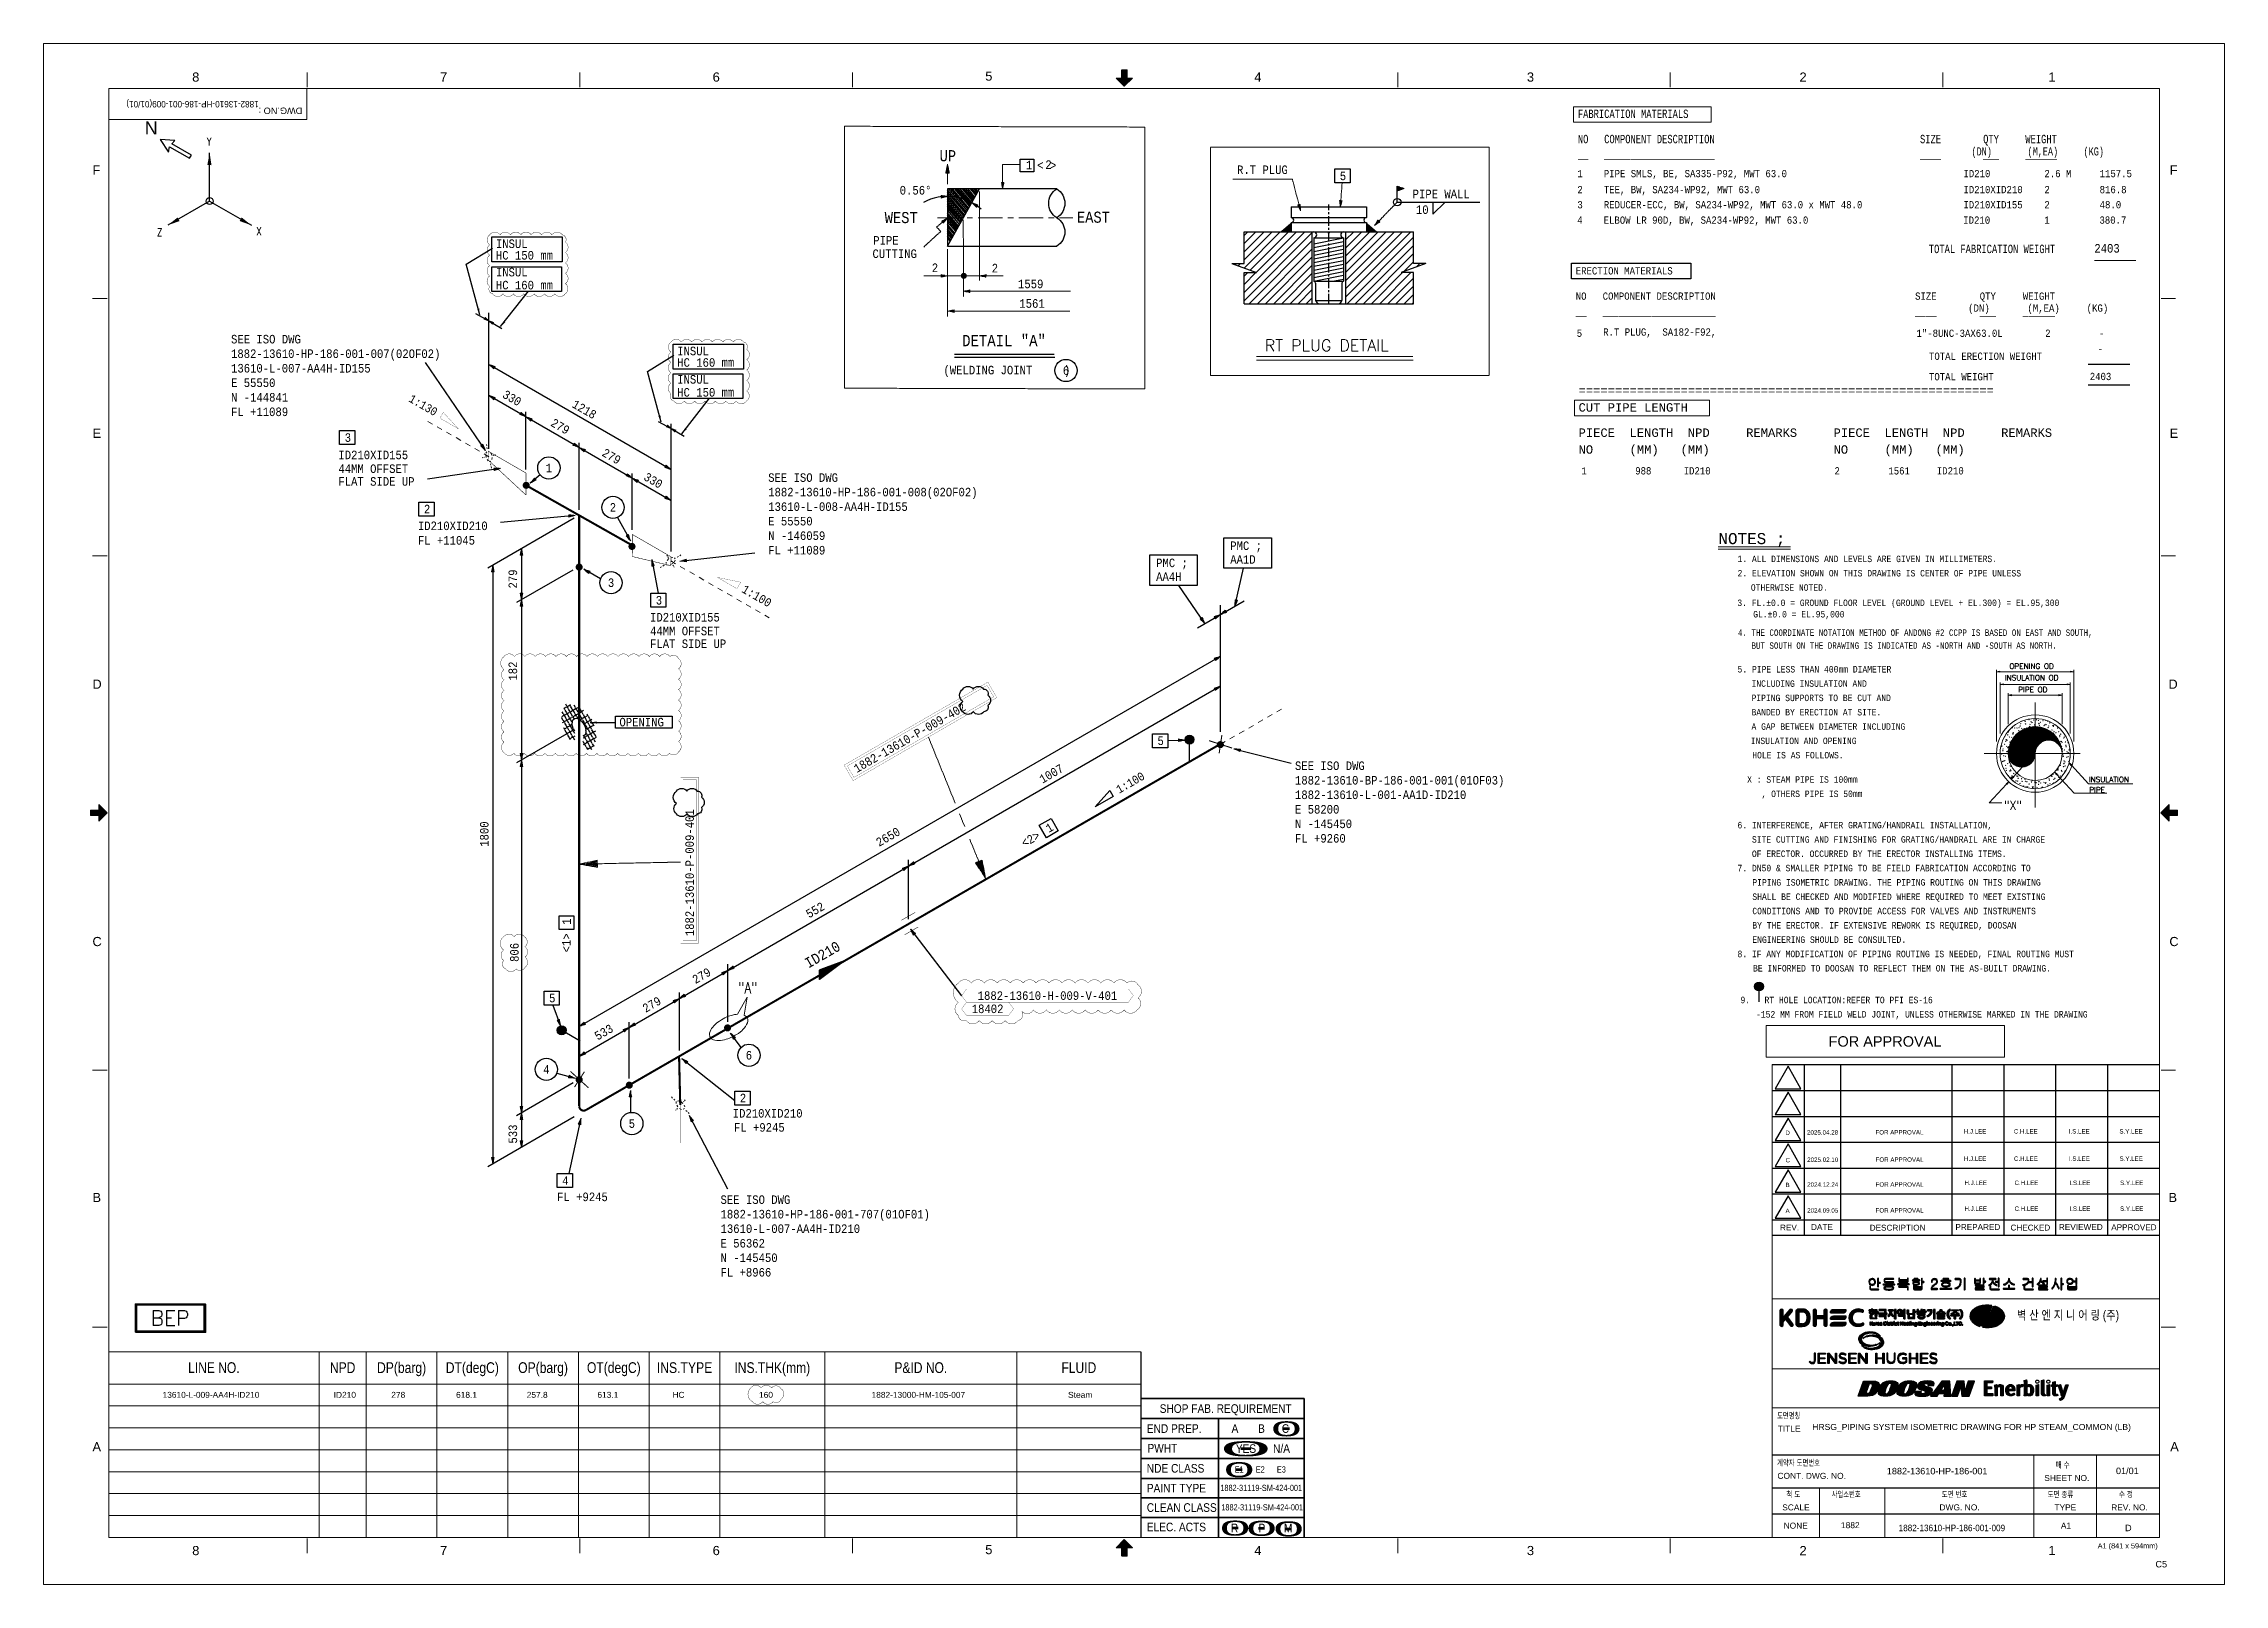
# Model space of a CAD drawing. Header units: inches. Extents: x 1019 to 1860, y -6 to 588.
import ezdxf
from ezdxf.enums import TextEntityAlignment as Align

# ---------------------------------------------------------------- set-up
doc = ezdxf.new("R2010")
doc.units = ezdxf.units.IN
doc.header["$MEASUREMENT"] = 0
for name, pattern in [('CENTER', [2, 1.25, -0.25, 0.25, -0.25]), ('Dashed', [4.18782, 2.09391, -2.09391]), ('Solid', [1, 1, 0]), ('TracingDashed', [15.70432, 9.42259, -2.09391, 2.09391, -2.09391])]:
    doc.linetypes.add(name, pattern=pattern)
for name, color, linetype in [('1', 7, 'Continuous'), ('13', 7, 'Continuous'), ('2', 2, 'Continuous'), ('3', 7, 'Continuous'), ('4', 7, 'Continuous'), ('BG 0 -1', 7, 'Continuous'), ('BG 09.title block', 7, 'Continuous'), ('BG _U+B808_U+C774_U+C5B4 1', 7, 'Continuous'), ('BG BG BG BG BG 2', 7, 'Continuous'), ('BG BG BG BG TITLETEXT', 7, 'Continuous'), ('BG BG BG Default', 7, 'Continuous'), ('BG Default', 7, 'Continuous'), ('BG F-ANNO-LOGO', 7, 'Continuous'), ('BG happy form$0$TITLE-BOX', 7, 'Continuous'), ('BG VPORT', 7, 'Continuous'), ('BG ÇÑ±¹Áö¿ª³\xad¹æ±â¼úÁÖ½ÄÈ¸»ç CI', 7, 'Continuous'), ('Border', 7, 'Continuous'), ('CO', 7, 'Continuous'), ('Default', 7, 'Continuous'), ('DIM-LINES', 7, 'Continuous'), ('DIM-TEXT', 7, 'Continuous'), ('FITTINGS', 7, 'Continuous'), ('FRAME', 7, 'Continuous'), ('green', 3, 'Continuous'), ('ISO-TEXT', 7, 'Continuous'), ('MAT-LIST', 7, 'Continuous'), ('NOZZLES', 7, 'Continuous'), ('PIPE', 7, 'Continuous'), ('Rev.4', 6, 'Continuous'), ('WELDS', 7, 'Continuous'), ('yellow', 2, 'Continuous')]:
    doc.layers.add(name, color=color, linetype=linetype)
for name, color, linetype, lineweight in [('8', 6, 'Continuous', 13), ('borderText', 2, 'Solid', 13), ('cloudMark', 1, 'Solid', 13), ('dimension', 2, 'Solid', 13), ('dottedUndimensionedSymbol', 2, 'Dashed', 13), ('fittingDimension', 2, 'Solid', 13), ('materialLabel', 2, 'Solid', 13), ('message', 2, 'Solid', 13), ('sky', 4, 'Continuous', 13), ('spool', 2, 'Solid', 13), ('symbol', 2, 'Solid', 30), ('weldCyanLabel', 4, 'Solid', 13), ('weldDimension', 2, 'Solid', 13)]:
    doc.layers.add(name, color=color, linetype=linetype, lineweight=lineweight)
doc.styles.add('Arial', font='arial.ttf')
doc.styles.add('fixedText', font='MONOTXT8.shx', dxfattribs={"width": 0.85})
doc.styles.add('MONOTXT', font='MONOTXT.shx', dxfattribs={"width": 0.8})
doc.styles.add('ROMANS', font='romans.shx', dxfattribs={"width": 0.8})
doc.styles.get("Standard").update_dxf_attribs({"font": 'arial.ttf'})
doc.styles.add('txt.shx', font='txt.shx')
doc.dimstyles.new('ISO-25', dxfattribs={"dimtxt": 2.5, "dimasz": 2.5, "dimexe": 1.25, "dimexo": 0.625, "dimtad": 1, "dimtxsty": 'Standard', "dimcen": 2.5, "dimclre": 4, "dimadec": 0, "dimazin": 0, "dimtfac": 1, "dimtmove": 0, "dimatfit": 3, "dimfxl": 1, "dimarcsym": 0})

msp = doc.modelspace()

# ---------------------------------------------------------------- texts
at = {"color": 2, "linetype": 'Continuous', "lineweight": 25, "style": 'txt.shx'}
msp.add_text('BEP', height=5.76, dxfattribs=at).set_placement((1060.3, 93.48))
at = {"layer": '1', "color": 4, "linetype": 'Continuous', "lineweight": 0, "style": 'MONOTXT'}
msp.add_text('NOTES ;', height=4.263, dxfattribs=at).set_placement((1677.89, 396.87), align=Align.MIDDLE_CENTER)
at = {"layer": '2', "style": 'ROMANS'}
msp.add_text('RT PLUG DETAIL', height=4.4787, dxfattribs=at).set_placement((1490.02, 469.11))
at = {"layer": '2', "style": 'fixedText', "width": 0.85}
for s, p in [('6', (1413.36, 461.66)), ('1', (1213.95, 424.12)), ('2', (1238.65, 408.9)), ('3', (1237.93, 379.86)), ('4', (1212.99, 192.24)), ('6', (1291.1, 197.68)), ('5', (1245.95, 171.35))]:
    msp.add_text(s, height=3.3, dxfattribs=at).set_placement(p, align=Align.MIDDLE_CENTER)
at = {"layer": '2', "color": 4, "linetype": 'Continuous', "lineweight": 0, "style": 'ROMANS'}
for s, height, p in [('OPENING OD', 2.062, (1777.18, 346.65)), ('INSULATION OD', 2.0625, (1775.44, 342.21)), ('PIPE OD', 2.062, (1780.56, 337.6)), ('INSULATION', 2.062, (1807.84, 302.95)), ('PIPE', 2.062, (1807.98, 298.98))]:
    msp.add_text(s, height=height, dxfattribs=at).set_placement(p)
at = {"layer": '2', "color": 4, "linetype": 'Continuous', "lineweight": 0, "style": 'ROMANS', "width": 0.900007}
msp.add_text('"X"', height=3.437, dxfattribs=at).set_placement((1775.14, 292.33))
at = {"layer": '3', "color": 3, "lineweight": 30, "style": 'ROMANS', "width": 0.8}
msp.add_text('"A"', height=4.29, dxfattribs=at).set_placement((1287.03, 225.83), align=Align.TOP_LEFT)
at = {"layer": 'BG 0 -1', "color": 7, "style": 'Arial'}
for s, height, width, p in [('8', 3.54, 1.008516, (1077.78, 574.81)), ('7', 3.54, 1.008516, (1173.36, 574.81)), ('6', 3.54, 1.008516, (1278.49, 574.81)), ('5', 3.54, 1.008516, (1383.61, 575.14)), ('4', 3.54, 1.008516, (1487.38, 574.81)), ('3', 3.54, 1.008516, (1592.5, 574.81)), ('2', 3.54, 1.008516, (1697.63, 574.81)), ('1', 3.54, 1.008516, (1793.58, 574.79)), ('8', 3.54, 1.008516, (1077.78, 6.72)), ('7', 3.54, 1.008516, (1173.36, 6.74)), ('6', 3.54, 1.008516, (1278.49, 6.74)), ('5', 3.54, 1.008516, (1383.61, 7.08)), ('4', 3.54, 1.008516, (1487.38, 6.74)), ('3', 3.54, 1.008516, (1592.5, 6.74)), ('2', 3.54, 1.008516, (1697.63, 6.74)), ('1', 3.54, 1.008516, (1793.58, 6.74)), ('A1 (841 x 594mm)', 2, 1.007335, (1822.82, 8.3))]:
    msp.add_text(s, height=height, dxfattribs=dict(at, width=width)).set_placement(p, align=Align.MIDDLE)
at = {"layer": 'BG 0 -1', "color": 4, "style": 'Arial', "width": 1.010263}
msp.add_text('DWG.NO : ', height=2.5, rotation=180, dxfattribs=at).set_placement((1118.85, 561.79), align=Align.MIDDLE_LEFT)
at = {"layer": 'BG 0 -1', "color": 7, "style": 'Arial'}
for s, height, width, p in [('F', 3.54, 0.993934, (1037.94, 537.19)), ('F', 3.54, 0.993934, (1839.04, 537.19)), ('E', 3.54, 1.004063, (1037.94, 435.71)), ('E', 3.54, 1.004063, (1839.01, 435.71)), ('D', 3.54, 0.992063, (1037.94, 338.97)), ('D', 3.54, 0.992063, (1838.54, 338.97)), ('C', 3.54, 0.992063, (1037.94, 239.75)), ('C', 3.54, 0.992063, (1838.89, 239.75)), ('B ', 3.537, 1.005373, (1037.94, 141.08)), ('B ', 3.537, 1.005373, (1838.54, 141.08)), ('벽 산 엔 지 니 어 링 (주)', 3.5574, 0.808848, (1780.12, 95.77)), ('A', 3.54, 1.004063, (1037.94, 44.98)), ('A', 3.54, 1.004063, (1839.2, 44.98))]:
    msp.add_text(s, height=height, dxfattribs=dict(at, width=width)).set_placement(p)
at = {"layer": 'BG 09.title block', "color": 7, "style": 'Arial'}
for s, width, p in [('REV.', 1.000881, (1692.42, 131.25)), ('DATE', 1.004333, (1704.9, 131.46)), ('DESCRIPTION', 1.000365, (1734.08, 131.2)), ('PREPARED', 0.999338, (1765.03, 131.46)), ('CHECKED', 0.996974, (1785.29, 131.24)), ('REVIEWED', 1.010172, (1804.73, 131.46)), ('APPROVED', 1.000499, (1825.21, 131.37))]:
    msp.add_text(s, height=2.25, dxfattribs=dict(at, width=width)).set_placement(p, align=Align.MIDDLE)
at = {"layer": 'BG BG BG BG TITLETEXT', "color": 4, "style": 'Arial'}
for s, height, width, p in [('LINE NO.', 4.146, 0.800705, (1084.76, 77.25)), ('NPD', 4.146, 0.80406, (1134.42, 77.25)), ('DP(barg)', 4.146, 0.806291, (1157.15, 77.25)), ('DT(degC)', 4.146, 0.805416, (1184.43, 77.25)), ('OP(barg)', 4.146, 0.806696, (1211.71, 77.25)), ('OT(degC)', 4.146, 0.805802, (1239, 77.25)), ('INS.TYPE', 4.146, 0.809963, (1266.28, 77.25)), ('INS.THK(mm)', 4.1456, 0.803775, (1300.11, 77.25)), ('P&ID NO.', 4.146, 0.801737, (1357.39, 77.25)), ('FLUID', 4.146, 0.803157, (1418.33, 77.25)), ('A       B      C', 3.3327, 0.840889, (1488.32, 53.76)), ('YES      N/A', 3.3327, 0.840889, (1489.31, 46.04)), ('E1      E2      E3', 2.4, 0.840889, (1488.28, 38)), ('1882-31119-SM-424-001', 2.4, 0.840889, (1488.66, 30.87)), ('1882-31119-SM-424-001', 2.4, 0.840889, (1489.04, 23.4)), ('R', 3.33, 0.840889, (1478.36, 15.42)), ('P', 3.33, 0.840889, (1488.89, 15.42)), ('M', 3.33, 0.840889, (1499.07, 15.42))]:
    msp.add_text(s, height=height, dxfattribs=dict(at, width=width)).set_placement(p, align=Align.MIDDLE_CENTER)
at = {"layer": 'BG BG BG BG TITLETEXT', "color": 4, "style": 'Arial', "width": 0.840889}
for s, height, p in [('SHOP FAB. REQUIREMENT', 3.3327, (1449.51, 61.46)), ('END PREP.', 3.333, (1444.53, 53.76)), ('PWHT', 3.333, (1444.78, 46.19)), ('NDE CLASS', 3.333, (1444.53, 38.43)), ('PAINT TYPE', 3.333, (1444.53, 30.78)), ('CLEAN CLASS', 3.3327, (1444.53, 23.31)), ('ELEC. ACTS', 3.333, (1444.53, 15.81))]:
    msp.add_text(s, height=height, dxfattribs=at).set_placement(p, align=Align.MIDDLE_LEFT)
at = {"layer": 'BG VPORT', "color": 7, "style": 'Arial'}
for s, width, p in [('도면명칭', 0.752508, (1687.62, 57.59)), ('TITLE', 1.012319, (1687.82, 52.58)), ('계약자 도면번호', 0.761293, (1687.59, 39.43)), ('CONT. DWG. NO.', 1.006777, (1687.74, 34.38)), (' SHEET NO.', 1.00288, (1789.76, 33.55)), ('매 수', 0.780824, (1794.99, 38.61)), ('척 도', 0.780824, (1691.15, 27.26)), ('사업소번호', 0.752508, (1708.67, 27.26)), ('도면 번호', 0.767495, (1751.08, 27.26)), ('도면 종류', 0.767495, (1791.93, 27.22)), ('수 정', 0.780824, (1819.41, 27.26)), ('SCALE', 1.002175, (1689.59, 22.21)), ('NONE', 0.997208, (1690.16, 15.18)), ('1882', 1.008516, (1712.24, 15.36)), ('DWG. NO.', 1.010364, (1750.22, 22.21)), ('TYPE', 1.001693, (1794.57, 22.21)), ('A1', 1.006087, (1797.05, 15.18)), (' REV. NO.', 1.000881, (1815.57, 22.2))]:
    msp.add_text(s, height=2.3, dxfattribs=dict(at, width=width)).set_placement(p)
at = {"layer": 'Border', "color": 2, "linetype": 'Continuous', "style": 'ROMANS', "width": 0.8}
for s, p in [('Y', (1082.02, 548.37)), ('Y', (1082.02, 548.37)), ('Z', (1062.82, 513.45)), ('Z', (1062.82, 513.45)), ('X', (1101.12, 513.91)), ('X', (1101.12, 513.91))]:
    msp.add_text(s, height=2.97, dxfattribs=at).set_placement(p)
at = {"layer": 'borderText', "style": 'fixedText', "width": 0.7225}
for s, height, p in [('FABRICATION MATERIALS', 3.2463, (1610.77, 559.01)), ('NO   COMPONENT DESCRIPTION                                       SIZE        QTY     WEIGHT  ', 3.2463, (1610.77, 549.28)), (' (DN)       (M,EA)     (KG)  ', 3.1409, (1760.62, 544.57)), ('__   _____________________                                       ____        ___     ______  ', 3.2463, (1610.77, 543.47)), ('TOTAL FABRICATION WEIGHT', 3.2463, (1746.11, 506.92))]:
    msp.add_text(s, height=height, dxfattribs=at).set_placement(p)
at = {"layer": 'borderText', "style": 'fixedText'}
for s, p in [('=========================================================', (1611.04, 452.39)), ('CUT PIPE LENGTH', (1611.04, 445.82)), ('PIECE  LENGTH  NPD     REMARKS     PIECE  LENGTH  NPD     REMARKS     ', (1611.04, 436.08)), ('NO     (MM)   (MM)                 NO     (MM)   (MM)                  ', (1611.04, 429.59))]:
    msp.add_text(s, height=3.2463, dxfattribs=at).set_placement(p)
at = {"layer": 'Default', "color": 4, "style": 'Arial'}
for s, height, width, p in [('13610-L-009-AA4H-ID210', 2.2931, 1.002891, (1064.99, 67.9)), ('ID210', 2.293, 1.008516, (1130.95, 67.9)), ('278', 2.293, 1.008516, (1153.17, 67.9)), ('618.1 ', 2.293, 1.008516, (1178.15, 67.9)), ('257.8 ', 2.293, 1.008516, (1205.4, 67.9)), ('613.1 ', 2.293, 1.008516, (1232.66, 67.9)), ('HC', 2.293, 0.992063, (1261.65, 67.9)), ('160', 2.293, 1.008516, (1294.99, 67.9)), ('1882-13000-HM-105-007', 2.2931, 1.00296, (1338.4, 67.9)), ('Steam', 2.293, 1.013128, (1414.17, 67.9))]:
    msp.add_text(s, height=height, dxfattribs=dict(at, width=width)).set_placement(p, align=Align.TOP_LEFT)
at = {"layer": 'DIM-TEXT', "color": 2, "style": 'MONOTXT', "width": 0.8566}
msp.add_text('2403', height=3.3, dxfattribs=at).set_placement((1809.95, 507.13))
for s, height, rotation, p in [('330', 3.3, 330, (1195.74, 451.46)), ('1218', 3.3, 330, (1222.58, 447.7)), ('279', 3.3, 330, (1214.34, 440.53)), ('279', 3.3, 330, (1234.11, 428.99)), ('330', 3.3, 330, (1250.21, 419.69)), ('279', 3.3, 90, (1201.7, 377.62)), ('182', 3.3, 90, (1201.7, 342.12)), ('1007', 3.3, 30, (1404.32, 302.37)), ('1800', 3.3, 90, (1190.69, 278.04)), ('2650', 3.3, 30, (1341.33, 278.01)), ('552', 3.3, 30, (1314.29, 250.4)), ('806', 3.3, 90, (1202.3, 233.67)), ('ID210', 3.96, 30, (1314.07, 231.1)), ('279', 3.3, 30, (1270.47, 225.09)), ('279', 3.3, 30, (1251.26, 214)), ('533', 3.3, 30, (1232.77, 203.33)), ('533', 3.3, 90, (1201.7, 163.63))]:
    msp.add_text(s, height=height, rotation=rotation, dxfattribs=at).set_placement(p)
at = {"layer": 'fittingDimension', "style": 'fixedText', "width": 0.85}
for s, rotation, p in [('1:130', 329.83757, (1164.7, 446.94)), ('1:100', 29.83757, (1438.96, 301.4))]:
    msp.add_text(s, height=3.2, rotation=rotation, dxfattribs=at).set_placement(p, align=Align.CENTER)
at = {"layer": 'FRAME', "color": 2, "style": 'Arial', "width": 0.9}
msp.add_text('1882-13610-HP-186-001-009(01/01) ', height=2.5, rotation=180, dxfattribs=at).set_placement((1102.03, 565.59))
at = {"layer": 'FRAME', "color": 2}
for s, height, style, width, p in [('N', 5, 'Arial', 0.992063, (1058.1, 552.69)), ('3. FL.±0.0 = GROUND FLOOR LEVEL (GROUND LEVEL + EL.300) = EL.95,300', 2.5, 'MONOTXT', 0.8566, (1672.27, 370.86)), (' GL.±0.0 = EL.95,000', 2.5, 'MONOTXT', 0.8566, (1676.54, 366.46)), ('FOR APPROVAL', 4, 'Arial', 1.000881, (1707.47, 201.01)), ('D', 1.7, 'Arial', 1.004063, (1690.81, 166.94)), ('2025.04.28', 1.7, 'Arial', 1.008516, (1699.15, 167.1)), ('FOR APPROVAL', 1.7, 'Arial', 1.000881, (1725.55, 167.13)), ('H.J.LEE', 1.7, 'Arial', 0.994425, (1759.61, 167.5)), ('C.H.LEE', 1.7, 'Arial', 0.994425, (1778.91, 167.5)), ('I.S.LEE', 1.7, 'Arial', 0.999741, (1800.11, 167.5)), ('S.Y.LEE', 1.7, 'Arial', 1.001253, (1819.61, 167.5)), ('C', 1.7, 'Arial', 1.004063, (1690.86, 156.4)), ('2025.02.10', 1.7, 'Arial', 1.008516, (1699.2, 156.56)), ('FOR APPROVAL', 1.7, 'Arial', 1.000881, (1725.6, 156.59)), ('H.J.LEE', 1.7, 'Arial', 0.994425, (1759.66, 156.97)), ('C.H.LEE', 1.7, 'Arial', 0.994425, (1778.96, 156.97)), ('I.S.LEE', 1.7, 'Arial', 0.999741, (1800.16, 156.97)), ('S.Y.LEE', 1.7, 'Arial', 1.001253, (1819.66, 156.97)), ('B', 1.7, 'Arial', 1.004063, (1690.86, 146.83)), ('2024.12.24', 1.7, 'Arial', 1.008516, (1699.2, 146.99)), ('FOR APPROVAL', 1.7, 'Arial', 1.000881, (1725.6, 147.02)), ('H.J.LEE', 1.7, 'Arial', 0.994425, (1759.88, 147.66)), ('C.H.LEE', 1.7, 'Arial', 0.994425, (1779.18, 147.66)), ('I.S.LEE', 1.7, 'Arial', 0.999741, (1800.38, 147.66)), ('S.Y.LEE', 1.7, 'Arial', 1.001253, (1819.88, 147.66)), ('A', 1.7, 'Arial', 1.004063, (1690.86, 136.85)), ('2024.09.05', 1.7, 'Arial', 1.008516, (1699.2, 137.01)), ('FOR APPROVAL', 1.7, 'Arial', 1.000881, (1725.6, 137.04)), ('H.J.LEE', 1.7, 'Arial', 0.994425, (1759.88, 137.68)), ('C.H.LEE', 1.7, 'Arial', 0.994425, (1779.18, 137.68)), ('I.S.LEE', 1.7, 'Arial', 0.999741, (1800.38, 137.68)), ('S.Y.LEE', 1.7, 'Arial', 1.001253, (1819.88, 137.68)), ('HRSG_PIPING SYSTEM ISOMETRIC DRAWING FOR HP STEAM_COMMON (LB)', 2.3481, 'Arial', 1.003287, (1701.19, 53.2)), ('1882-13610-HP-186-001', 2.5, 'Arial', 1.004634, (1729.92, 36.11)), ('01/01', 2.5, 'Arial', 1.002578, (1818.3, 36.19)), ('1882-13610-HP-186-001-009', 2.5, 'Arial', 0.9, (1734.48, 14.19)), ('D', 2.5, 'Arial', 1.004063, (1821.8, 14.19)), ('C5', 2.5, 'Arial', 1.004063, (1833.52, 0.22))]:
    msp.add_text(s, height=height, dxfattribs=dict(at, style=style, width=width)).set_placement(p)
at = {"layer": 'FRAME', "color": 2, "style": 'MONOTXT', "width": 0.8566}
for s, p in [('1. ALL DIMENSIONS AND LEVELS ARE GIVEN IN MILLIMETERS.', (1672.34, 389.04)), ('2. ELEVATION SHOWN ON THIS DRAWING IS CENTER OF PIPE UNLESS', (1672.34, 383.52)), ('    OTHERWISE NOTED.', (1670.07, 378)), ('5. PIPE LESS THAN 400mm DIAMETER', (1672.34, 346.49)), ('  PIPING SUPPORTS TO BE CUT AND ', (1674.04, 335.45)), ('  INCLUDING INSULATION AND', (1674.04, 340.97)), ('  BANDED BY ERECTION AT SITE.', (1674.04, 329.93)), ('  A GAP BETWEEN DIAMETER INCLUDING', (1674.04, 324.41)), ('  INSULATION AND OPENING', (1673.76, 318.89)), ('  HOLE IS AS FOLLOWS.', (1674.33, 313.37)), ('  X : STEAM PIPE IS 100mm', (1672.34, 303.99)), ('     , OTHERS PIPE IS 50mm', (1672.34, 298.47)), ('6. INTERFERENCE, AFTER GRATING/HANDRAIL INSTALLATION, ', (1672.34, 286.41)), ('   SITE CUTTING AND FINISHING FOR GRATING/HANDRAIL ARE IN CHARGE', (1672.34, 280.89)), ('7. DN50 & SMALLER PIPING TO BE FIELD FABRICATION ACCORDING TO ', (1672.34, 269.85)), ('   OF ERECTOR. OCCURRED BY THE ERECTOR INSTALLING ITEMS.', (1672.34, 275.37)), ('    PIPING ISOMETRIC DRAWING. THE PIPING ROUTING ON THIS DRAWING', (1670.64, 264.33)), ('    SHALL BE CHECKED AND MODIFIED WHERE REQUIRED TO MEET EXISTING ', (1670.64, 258.81)), ('    CONDITIONS AND TO PROVIDE ACCESS FOR VALVES AND INSTRUMENTS ', (1670.64, 253.29)), ('    BY THE ERECTOR. IF EXTENSIVE REWORK IS REQUIRED, DOOSAN', (1670.64, 247.77)), ('8. IF ANY MODIFICATION OF PIPING ROUTING IS NEEDED, FINAL ROUTING MUST ', (1672.34, 236.73)), ('    ENGINEERING SHOULD BE CONSULTED.', (1670.64, 242.25)), ('    BE INFORMED TO DOOSAN TO REFLECT THEM ON THE AS-BUILT DRAWING.', (1670.92, 231.21)), ('9.   RT HOLE LOCATION:REFER TO PFI ES-16 ', (1673.49, 218.98)), ('    -152 MM FROM FIELD WELD JOINT, UNLESS OTHERWISE MARKED IN THE DRAWING ', (1672.07, 213.46))]:
    msp.add_text(s, height=2.5, dxfattribs=at).set_placement(p, align=Align.MIDDLE_LEFT)
at = {"layer": 'FRAME', "color": 2, "char_height": 2.5, "width": 378.0263, "attachment_point": 1, "style": 'MONOTXT'}
for s, insert in [('4. THE COORDINATE NOTATION METHOD OF ANDONG #2 CCPP IS BASED ON EAST AND SOUTH, ', (1672.53, 361.86)), ('   BUT SOUTH ON THE DRAWING IS INDICATED AS -NORTH AND -SOUTH AS NORTH.', (1672.53, 356.87))]:
    msp.add_mtext(s, dxfattribs=dict(at, insert=insert))
at = {"layer": 'ISO-TEXT', "color": 2, "style": 'MONOTXT', "width": 0.8566}
for s, height, p in [('UP', 4.29, (1364.62, 542.33)), ('R.T PLUG ', 3.3, (1479.34, 537.41)), ('5', 3.3, (1518.97, 535.06)), ('PIPE WALL', 3.3, (1547.06, 528.1)), ('WEST', 4.29, (1343.46, 518.49)), ('EAST', 4.29, (1417.59, 518.64)), ('PIPE', 3.3, (1339.05, 510.18)), ('HC 150 mm', 3.3, (1193.52, 504.44)), ('INSUL', 3.3, (1193.52, 508.89)), ('CUTTING', 3.3, (1338.75, 505.04)), ('HC 160 mm', 3.3, (1193.52, 492.94)), ('INSUL', 3.3, (1193.52, 497.95)), ('SEE ISO DWG', 3.3, (1091.38, 472.1)), ('1882-13610-HP-186-001-007(02OF02)', 3.3, (1091.38, 466.5)), ('13610-L-007-AA4H-ID155', 3.3, (1091.38, 460.9)), ('HC 160 mm', 3.3, (1263.44, 463.11)), ('INSUL', 3.3, (1263.44, 467.55)), ('(WELDING JOINT     )', 3.3, (1366.12, 460.18)), ('E 55550', 3.3, (1091.38, 455.3)), ('HC 150 mm', 3.3, (1263.44, 451.6)), ('INSUL', 3.3, (1263.44, 456.62)), ('N -144841', 3.3, (1091.38, 449.7)), ('FL +11089', 3.3, (1091.38, 444.1)), ('3', 3.3, (1135.21, 434.17)), ('ID210XID155', 3.3, (1132.78, 427.47)), ('44MM OFFSET', 3.3, (1132.78, 422.16)), ('FLAT SIDE UP', 3.3, (1132.78, 417.25)), ('SEE ISO DWG', 3.3, (1298.53, 418.74)), ('1882-13610-HP-186-001-008(02OF02)', 3.3, (1298.53, 413.14)), ('2', 3.3, (1165.75, 406.59)), ('13610-L-008-AA4H-ID155', 3.3, (1298.53, 407.54)), ('E 55550', 3.3, (1298.53, 401.94)), ('FL +11045', 3.3, (1163.44, 394.54)), ('ID210XID210', 3.3, (1163.44, 400.14)), ('N -146059', 3.3, (1298.53, 396.34)), ('PMC ;', 3.3, (1476.72, 392.46)), ('FL +11089', 3.3, (1298.53, 390.74)), ('PMC ;', 3.3, (1448.14, 385.86)), ('AA1D', 3.3, (1476.72, 387.17)), ('AA4H', 3.3, (1448.14, 380.56)), ('3', 3.3, (1255.17, 371.45)), ('44MM OFFSET', 3.3, (1252.97, 359.6)), ('ID210XID155', 3.3, (1252.97, 364.9)), ('FLAT SIDE UP', 3.3, (1252.97, 354.68)), ('OPENING', 3.3, (1241.16, 324.46)), ('5', 3.3, (1448.65, 317.28)), ('SEE ISO DWG', 3.3, (1501.68, 307.65)), ('1882-13610-BP-186-001-001(01OF03)', 3.3, (1501.68, 302.05)), ('1882-13610-L-001-AA1D-ID210', 3.3, (1501.68, 296.45)), ('E 58200', 3.3, (1501.68, 290.85)), ('N -145450', 3.3, (1501.68, 285.25)), ('FL +9260', 3.3, (1501.68, 279.65)), ('5', 3.3, (1214.03, 218.07)), ('ID210XID210', 3.3, (1284.86, 173.65)), ('2', 3.3, (1287.58, 179.54)), ('FL +9245', 3.3, (1285.33, 168.21)), ('FL +9245', 3.3, (1217.11, 141.44)), ('4', 3.3, (1219.11, 147.75)), ('SEE ISO DWG', 3.3, (1280.15, 140.36)), ('1882-13610-HP-186-001-707(01OF01)', 3.3, (1280.15, 134.76)), ('13610-L-007-AA4H-ID210', 3.3, (1280.15, 129.16)), ('E 56362', 3.3, (1280.15, 123.56)), ('N -145450', 3.3, (1280.15, 117.96)), ('FL +8966', 3.3, (1280.15, 112.36))]:
    msp.add_text(s, height=height, dxfattribs=at).set_placement(p)
msp.add_text('10', height=3.3, dxfattribs=at).set_placement((1550.77, 523.67), align=Align.MIDDLE)
msp.add_text('DETAIL "A"', height=4.356, dxfattribs=at).set_placement((1373.33, 475.39), align=Align.TOP_LEFT)
for s, rotation, p in [('1:100', -30, (1288.01, 376.39)), ('1882-13610-P-009-402', 30, (1332.71, 306.46)), ('1882-13610-P-009-401', 90, (1269.87, 243.59)), ('1', 30, (1406.74, 283.38)), ('<2>', 30, (1397.36, 277.74)), ('<1>', 90, (1222.34, 237.32)), ('1', 90, (1222.42, 248.01))]:
    msp.add_text(s, height=3.3, rotation=rotation, dxfattribs=at).set_placement(p)
for s, p in [('1882-13610-H-009-V-401', (1406.23, 220.68)), ('18402', (1383.14, 215.58))]:
    msp.add_text(s, height=3.3, dxfattribs=at).set_placement(p, align=Align.MIDDLE_CENTER)
at = {"layer": 'MAT-LIST', "color": 2, "style": 'MONOTXT', "width": 0.8571}
for s, p in [('1', (1610.59, 536.19)), ('PIPE SMLS, BE, SA335-P92, MWT 63.0', (1620.79, 536.19)), ('ID210', (1759.46, 536.19)), ('2.6 M', (1790.69, 536.19)), ('1157.5', (1811.99, 536.19)), ('2', (1610.59, 530.02)), ('TEE, BW, SA234-WP92, MWT 63.0', (1620.79, 530.02)), ('ID210XID210', (1759.46, 530.02)), ('2', (1790.69, 530.02)), ('816.8', (1811.99, 530.02)), ('3', (1610.59, 524.19)), ('REDUCER-ECC, BW, SA234-WP92, MWT 63.0 x MWT 48.0', (1620.79, 524.19)), ('ID210XID155', (1759.46, 524.19)), ('2', (1790.69, 524.19)), ('48.0', (1811.99, 524.19)), ('4', (1610.52, 518.25)), ('ELBOW LR 90D, BW, SA234-WP92, MWT 63.0', (1620.72, 518.25)), ('ID210', (1759.4, 518.25)), ('1', (1790.62, 518.25)), ('380.7', (1811.92, 518.25)), ('ERECTION MATERIALS', (1609.96, 498.69)), ('NO   COMPONENT DESCRIPTION                                     SIZE        QTY     WEIGHT  ', (1609.96, 488.95)), ('__   _____________________                                     ____        ___     ______  ', (1609.96, 482.92)), (' (DN)       (M,EA)     (KG)  ', (1759.22, 484.34)), ('5', (1610.34, 474.64)), ('R.T PLUG,  SA182-F92,  ', (1620.54, 475.11)), ('1"-8UNC-3AX63.0L', (1741.37, 474.64)), ('2', (1791, 474.64)), ('-', (1811.74, 474.64)), ('TOTAL ERECTION WEIGHT', (1746.18, 465.78)), ('-', (1811.22, 468.56)), ('TOTAL WEIGHT', (1746.18, 457.89)), ('2403', (1808.18, 457.97)), ('1         988      ID210                       2         1561     ID210', (1612.12, 421.59))]:
    msp.add_text(s, height=2.8, dxfattribs=at).set_placement(p)
at = {"layer": 'message', "style": 'fixedText', "width": 0.85}
for s, height, p in [('1', 3.33, (1397.92, 539.21)), ('< >', 3.332, (1402.28, 539.13)), ('2', 3.33, (1405.41, 539.37))]:
    msp.add_text(s, height=height, rotation=0.00911, dxfattribs=at).set_placement(p)
for s, height, p in [('0.56°', 3.332, (1349.24, 529.5)), ('2', 3.33, (1361.61, 499.6)), ('2', 3.33, (1384.72, 499.46)), ('1559', 3.332, (1394.85, 493.39)), ('1561', 3.332, (1395.37, 485.85))]:
    msp.add_text(s, height=height, dxfattribs=at).set_placement(p)
at = {"layer": 'NOZZLES', "color": 2, "linetype": 'Continuous', "lineweight": 35, "style": 'fixedText'}
for width, p in [(2.55, (1498.39, 53.66)), (4.25, (1482.73, 45.96)), (2.55, (1480.17, 37.88)), (2.55, (1478.61, 15.37)), (2.55, (1488.8, 15.28)), (2.55, (1499.25, 15.06))]:
    msp.add_text('0', height=5.76, dxfattribs=dict(at, width=width)).set_placement(p, align=Align.MIDDLE_CENTER)

# ---------------------------------------------------------------- blocks, each defined once
blk = doc.blocks.new('block49')
at = {"layer": 'FITTINGS', "color": 2, "linetype": 'ByBlock', "const_width": 0.35}
for points in [[(-7.6, -2.8), (0, 0)], [(0, 0), (-7.6, -5.7)], [(-7.6, -3), (0, 0)], [(-0.6, -0.4), (-7.6, -5.6)], [(-7.6, -3.2), (-0.6, -0.4)], [(-1.3, -0.8), (-7.6, -5.4)], [(-7.6, -3.4), (-1.3, -0.8)], [(-2.1, -1.2), (-7.6, -5.2)], [(-7.6, -3.6), (-2.1, -1.2)], [(-2.8, -1.6), (-7.6, -5)], [(-7.6, -3.8), (-2.8, -1.6)], [(-3.6, -2), (-7.6, -4.8)], [(-7.6, -4), (-3.6, -2)], [(-4.3, -2.4), (-7.6, -4.6)], [(-7.6, -4.1), (-4.3, -2.4)], [(-7.6, -5.7), (-7.6, -2.8)], [(-5, -2.8), (-7.6, -4.4)], [(-7.6, -4.3), (-5, -2.8)], [(-7.6, -5.6), (-7.6, -3)], [(-7.6, -5.4), (-7.6, -3.2)], [(-7.6, -5.2), (-7.6, -3.4)], [(-7.6, -5), (-7.6, -3.6)], [(-7.6, -4.8), (-7.6, -3.8)], [(-7.6, -4.6), (-7.6, -4)], [(-7.6, -4.4), (-7.6, -4.1)]]:
    blk.add_lwpolyline(points, dxfattribs=at)
at = {"flags": 1}
for tag in ['Pipe Ref', 'Description']:
    blk.add_attdef(tag, (0, 0), '', height=1, dxfattribs=at)

# ---------------------------------------------------------------- hatches: boundary and pattern name
at = {"linetype": 'Continuous'}
for points in [[(1461.01, 321.07), (1461.16, 321.06), (1461.3, 321.04), (1461.45, 321.01), (1461.59, 320.97), (1461.72, 320.91), (1461.86, 320.84), (1461.98, 320.76), (1462.1, 320.67), (1462.21, 320.57), (1462.31, 320.46), (1462.4, 320.35), (1462.48, 320.22), (1462.54, 320.09), (1462.6, 319.95), (1462.65, 319.81), (1462.68, 319.67), (1462.7, 319.52), (1462.7, 319.37), (1462.7, 319.23), (1462.68, 319.08), (1462.65, 318.94), (1462.6, 318.79), (1462.54, 318.66), (1462.48, 318.53), (1462.4, 318.4), (1462.31, 318.28), (1462.21, 318.18), (1462.1, 318.08), (1461.98, 317.99), (1461.86, 317.91), (1461.72, 317.84), (1461.59, 317.78), (1461.45, 317.74), (1461.3, 317.7), (1461.16, 317.68), (1461.01, 317.68), (1460.86, 317.68), (1460.71, 317.7), (1460.57, 317.74), (1460.43, 317.78), (1460.29, 317.84), (1460.16, 317.91), (1460.04, 317.99), (1459.92, 318.08), (1459.81, 318.18), (1459.71, 318.28), (1459.62, 318.4), (1459.54, 318.53), (1459.47, 318.66), (1459.41, 318.79), (1459.37, 318.94), (1459.34, 319.08), (1459.32, 319.23), (1459.31, 319.37), (1459.32, 319.52), (1459.34, 319.67), (1459.37, 319.81), (1459.41, 319.95), (1459.47, 320.09), (1459.54, 320.22), (1459.62, 320.35), (1459.71, 320.46), (1459.81, 320.57), (1459.92, 320.67), (1460.04, 320.76), (1460.16, 320.84), (1460.29, 320.91), (1460.43, 320.97), (1460.57, 321.01), (1460.71, 321.04), (1460.86, 321.06)], [(1680.64, 225.9), (1680.79, 225.89), (1680.93, 225.87), (1681.08, 225.84), (1681.22, 225.79), (1681.35, 225.74), (1681.49, 225.67), (1681.61, 225.59), (1681.73, 225.5), (1681.84, 225.4), (1681.94, 225.29), (1682.03, 225.17), (1682.11, 225.05), (1682.17, 224.92), (1682.23, 224.78), (1682.28, 224.64), (1682.31, 224.5), (1682.33, 224.35), (1682.33, 224.2), (1682.33, 224.05), (1682.31, 223.91), (1682.28, 223.76), (1682.23, 223.62), (1682.17, 223.48), (1682.11, 223.35), (1682.03, 223.23), (1681.94, 223.11), (1681.84, 223), (1681.73, 222.9), (1681.61, 222.81), (1681.49, 222.73), (1681.35, 222.66), (1681.22, 222.61), (1681.08, 222.56), (1680.93, 222.53), (1680.79, 222.51), (1680.64, 222.51), (1680.49, 222.51), (1680.34, 222.53), (1680.2, 222.56), (1680.06, 222.61), (1679.92, 222.66), (1679.79, 222.73), (1679.67, 222.81), (1679.55, 222.9), (1679.44, 223), (1679.34, 223.11), (1679.25, 223.23), (1679.17, 223.35), (1679.1, 223.48), (1679.04, 223.62), (1679, 223.76), (1678.97, 223.91), (1678.95, 224.05), (1678.94, 224.2), (1678.95, 224.35), (1678.97, 224.5), (1679, 224.64), (1679.04, 224.78), (1679.1, 224.92), (1679.17, 225.05), (1679.25, 225.17), (1679.34, 225.29), (1679.44, 225.4), (1679.55, 225.5), (1679.67, 225.59), (1679.79, 225.67), (1679.92, 225.74), (1680.06, 225.79), (1680.2, 225.84), (1680.34, 225.87), (1680.49, 225.89)], [(1217.42, 208.15), (1217.5, 208.27), (1217.59, 208.39), (1217.69, 208.5), (1217.8, 208.6), (1217.92, 208.69), (1218.04, 208.77), (1218.17, 208.84), (1218.31, 208.89), (1218.45, 208.94), (1218.59, 208.97), (1218.74, 208.99), (1218.89, 209), (1219.04, 208.99), (1219.18, 208.97), (1219.33, 208.94), (1219.47, 208.89), (1219.6, 208.84), (1219.74, 208.77), (1219.86, 208.69), (1219.98, 208.6), (1220.09, 208.5), (1220.19, 208.39), (1220.28, 208.27), (1220.36, 208.15), (1220.42, 208.02), (1220.48, 207.88), (1220.53, 207.74), (1220.56, 207.59), (1220.58, 207.45), (1220.58, 207.3), (1220.58, 207.15), (1220.56, 207.01), (1220.53, 206.86), (1220.48, 206.72), (1220.42, 206.58), (1220.36, 206.45), (1220.28, 206.33), (1220.19, 206.21), (1220.09, 206.1), (1219.98, 206), (1219.86, 205.91), (1219.74, 205.83), (1219.6, 205.76), (1219.47, 205.71), (1219.33, 205.66), (1219.18, 205.63), (1219.04, 205.61), (1218.89, 205.6), (1218.74, 205.61), (1218.59, 205.63), (1218.45, 205.66), (1218.31, 205.71), (1218.17, 205.76), (1218.04, 205.83), (1217.92, 205.91), (1217.8, 206), (1217.69, 206.1), (1217.59, 206.21), (1217.5, 206.33), (1217.42, 206.45), (1217.35, 206.58), (1217.29, 206.72), (1217.25, 206.86), (1217.22, 207.01), (1217.2, 207.15), (1217.19, 207.3), (1217.2, 207.45), (1217.22, 207.59), (1217.25, 207.74), (1217.29, 207.88), (1217.35, 208.02)]]:
    msp.add_hatch(color=2, dxfattribs=at).paths.add_polyline_path(points)
at = {"layer": '13', "linetype": 'Continuous', "lineweight": 0}
for points in [[(1773.48, 345.73), (1773.48, 345.31), (1772.23, 345.53)], [(1800.81, 345.73), (1800.81, 345.31), (1802.06, 345.53)], [(1774.86, 340.88), (1774.86, 340.46), (1773.61, 340.66)], [(1778, 336.74), (1778, 336.31), (1776.75, 336.53)], [(1796.29, 336.74), (1796.29, 336.31), (1797.54, 336.53)], [(1799.41, 340.88), (1799.41, 340.46), (1800.66, 340.66)]]:
    msp.add_hatch(color=4, dxfattribs=at).paths.add_polyline_path(points)
at = {"layer": '2'}
for points in [[(1188.98, 481.51), (1190.82, 480.87), (1189.38, 482.15)], [(1192.58, 480.23), (1190.74, 480.87), (1192.18, 479.59)], [(1259.32, 439.98), (1261.16, 439.34), (1259.72, 440.62)], [(1262.92, 438.7), (1261.08, 439.34), (1262.52, 438.06)]]:
    msp.add_hatch(color=4, dxfattribs=at).paths.add_polyline_path(points)
at = {"layer": '4'}
h = msp.add_hatch(dxfattribs=at)
h.set_pattern_fill('ANSI31', color=4, scale=0.7, style=0)
h.set_pattern_definition([(45, (4788.8648, -12514.1144), (-1.57154482, 1.57154482), [])])
h.paths.add_polyline_path([(1542.65, 499.41), (1552.08, 502.95), (1547.37, 502.95), (1547.37, 515.11), (1521.38, 515.11), (1521.21, 514.94), (1521.21, 487.42), (1547.23, 487.42), (1547.37, 487.55), (1547.37, 499.41)])
h.paths.add_polyline_path([(1486.79, 499.41), (1482.08, 499.41), (1482.08, 487.42), (1508.23, 487.42), (1508.23, 515.11), (1482.08, 515.11), (1482.08, 502.95), (1477.36, 502.95)])
at = {"layer": '4', "linetype": 'Continuous', "lineweight": 0}
for points in [[(1775.91, 302.35), (1776.91, 303.13), (1776.21, 302.08)], [(1778.86, 304.91), (1777.86, 304.14), (1778.56, 305.2)], [(1795.34, 305.73), (1794.65, 306.79), (1795.65, 306.01)], [(1800.94, 309.38), (1800.25, 310.44), (1801.25, 309.66)]]:
    msp.add_hatch(color=4, dxfattribs=at).paths.add_polyline_path(points)
at = {"layer": 'BG 0 -1', "linetype": 'ByBlock'}
for color, points in [(5, [(1770.45, 101.08), (1770.23, 101.12), (1770.01, 101.15), (1769.79, 101.19), (1769.57, 101.21), (1769.35, 101.23), (1769.12, 101.25), (1768.9, 101.26), (1768.67, 101.26), (1768.45, 101.26), (1768.22, 101.26), (1768, 101.25), (1767.77, 101.23), (1767.55, 101.21), (1767.33, 101.19), (1767.11, 101.16), (1766.89, 101.12), (1766.68, 101.08), (1766.46, 101.04), (1766.25, 100.99), (1766.05, 100.93), (1765.84, 100.87), (1765.64, 100.81), (1765.44, 100.74), (1765.25, 100.67), (1765.06, 100.59), (1764.87, 100.51), (1764.69, 100.42), (1764.52, 100.33), (1764.35, 100.24), (1764.18, 100.14), (1764.02, 100.04), (1763.87, 99.93), (1763.72, 99.82), (1763.57, 99.71), (1763.44, 99.6), (1763.31, 99.48), (1763.18, 99.36), (1763.07, 99.23), (1762.95, 99.1), (1762.85, 98.97), (1762.75, 98.84), (1762.66, 98.71), (1762.58, 98.57), (1762.51, 98.43), (1762.44, 98.29), (1762.38, 98.15), (1762.32, 98.01), (1762.28, 97.87), (1762.24, 97.72), (1762.21, 97.58), (1762.19, 97.43), (1762.18, 97.28), (1762.17, 97.14), (1762.17, 96.99), (1762.18, 96.84), (1762.2, 96.69), (1762.22, 96.55), (1762.26, 96.4), (1762.3, 96.26), (1762.34, 96.11), (1762.4, 95.97), (1762.46, 95.83), (1762.53, 95.69), (1762.61, 95.55), (1762.7, 95.41), (1762.79, 95.28), (1762.89, 95.14), (1763, 95.01), (1763.11, 94.89), (1763.23, 94.76), (1763.36, 94.64), (1763.49, 94.52), (1763.63, 94.4), (1763.77, 94.29), (1763.92, 94.18), (1764.08, 94.07), (1764.24, 93.97), (1764.41, 93.87), (1764.58, 93.77), (1764.76, 93.68), (1764.94, 93.59), (1765.13, 93.51), (1765.32, 93.43), (1765.52, 93.35), (1765.72, 93.28), (1765.92, 93.22)]), (80, [(1766.88, 92.97), (1767.1, 92.93), (1767.32, 92.9), (1767.54, 92.87), (1767.76, 92.85), (1767.99, 92.83), (1768.21, 92.81), (1768.44, 92.8), (1768.67, 92.8), (1768.89, 92.8), (1769.12, 92.81), (1769.34, 92.82), (1769.57, 92.83), (1769.79, 92.86), (1770.01, 92.88), (1770.24, 92.91), (1770.45, 92.95), (1770.67, 92.99), (1770.88, 93.04), (1771.09, 93.09), (1771.3, 93.15), (1771.51, 93.21), (1771.71, 93.28), (1771.91, 93.35), (1772.1, 93.42), (1772.29, 93.5), (1772.47, 93.59), (1772.65, 93.68), (1772.83, 93.77), (1773, 93.86), (1773.16, 93.96), (1773.32, 94.07), (1773.48, 94.18), (1773.62, 94.29), (1773.77, 94.4), (1773.9, 94.52), (1774.03, 94.64), (1774.15, 94.76), (1774.27, 94.89), (1774.37, 95.02), (1774.48, 95.15), (1774.57, 95.29), (1774.66, 95.42), (1774.74, 95.56), (1774.81, 95.7), (1774.87, 95.84), (1774.93, 95.98), (1774.98, 96.13), (1775.02, 96.27), (1775.05, 96.42), (1775.08, 96.57), (1775.1, 96.71), (1775.11, 96.86), (1775.11, 97.01), (1775.1, 97.16), (1775.09, 97.31), (1775.07, 97.45), (1775.04, 97.6), (1775, 97.75), (1774.95, 97.89), (1774.9, 98.04), (1774.84, 98.18), (1774.77, 98.32), (1774.7, 98.46), (1774.61, 98.6), (1774.52, 98.74), (1774.42, 98.87), (1774.32, 99), (1774.21, 99.13), (1774.09, 99.26), (1773.96, 99.39), (1773.83, 99.51), (1773.69, 99.63), (1773.55, 99.74), (1773.4, 99.85), (1773.24, 99.96), (1773.08, 100.07), (1772.91, 100.17), (1772.74, 100.27), (1772.56, 100.36), (1772.38, 100.45), (1772.19, 100.54), (1772, 100.62), (1771.81, 100.69), (1771.61, 100.76), (1771.4, 100.83)])]:
    msp.add_hatch(color=color, dxfattribs=at).paths.add_polyline_path(points)
at = {"layer": 'BG 0 -1', "linetype": 'ByBlock', "true_color": 0x005bac}
h = msp.add_hatch(color=154, dxfattribs=at)
edge = h.paths.add_edge_path()
edge.add_spline(control_points=[(1724.6, 72.07), (1724.6, 72.07), (1720.97, 72.07), (1720.97, 72.07), (1720.97, 72.07), (1718.93, 66.3), (1718.93, 66.3), (1718.93, 66.3), (1722.56, 66.3), (1722.56, 66.3), (1725.45, 66.3), (1726.09, 67.68), (1726.62, 69.19), (1727.16, 70.7), (1727.49, 72.07), (1724.6, 72.07)], knot_values=[0, 0, 0, 0, 1, 1, 1, 2, 2, 2, 3, 3, 3, 4, 4, 4, 5, 5, 5, 5], degree=3, periodic=0)
edge = h.paths.add_edge_path(flags=0)
edge.add_spline(control_points=[(1724.04, 69.19), (1723.49, 67.63), (1723.28, 67.39), (1722.31, 67.39), (1722.31, 67.39), (1721.81, 67.39), (1721.81, 67.39), (1721.81, 67.39), (1723.09, 70.99), (1723.09, 70.99), (1723.09, 70.99), (1723.59, 70.99), (1723.59, 70.99), (1724.55, 70.99), (1724.59, 70.75), (1724.04, 69.19)], knot_values=[0, 0, 0, 0, 1, 1, 1, 2, 2, 2, 3, 3, 3, 4, 4, 4, 5, 5, 5, 5], degree=3, periodic=0)
h = msp.add_hatch(color=154, dxfattribs=at)
edge = h.paths.add_edge_path()
edge.add_spline(control_points=[(1731.47, 72.18), (1728.92, 72.18), (1727.74, 71.34), (1726.98, 69.19), (1726.22, 67.03), (1726.79, 66.19), (1729.35, 66.19), (1731.91, 66.19), (1733.08, 67.03), (1733.84, 69.19), (1734.61, 71.34), (1734.03, 72.18), (1731.47, 72.18)], knot_values=[0, 0, 0, 0, 1, 1, 1, 2, 2, 2, 3, 3, 3, 4, 4, 4, 4], degree=3, periodic=0)
edge = h.paths.add_edge_path(flags=0)
edge.add_spline(control_points=[(1731.26, 69.19), (1730.71, 67.63), (1730.48, 67.21), (1729.71, 67.21), (1728.94, 67.21), (1729.01, 67.63), (1729.56, 69.19), (1730.12, 70.75), (1730.35, 71.17), (1731.11, 71.17), (1731.88, 71.17), (1731.81, 70.75), (1731.26, 69.19)], knot_values=[0, 0, 0, 0, 1, 1, 1, 2, 2, 2, 3, 3, 3, 4, 4, 4, 4], degree=3, periodic=0)
h = msp.add_hatch(color=154, dxfattribs=at)
edge = h.paths.add_edge_path()
edge.add_spline(control_points=[(1738.71, 72.18), (1736.15, 72.18), (1734.98, 71.34), (1734.22, 69.19), (1733.45, 67.03), (1734.03, 66.19), (1736.59, 66.19), (1739.14, 66.19), (1740.32, 67.03), (1741.08, 69.19), (1741.84, 71.34), (1741.27, 72.18), (1738.71, 72.18)], knot_values=[0, 0, 0, 0, 1, 1, 1, 2, 2, 2, 3, 3, 3, 4, 4, 4, 4], degree=3, periodic=0)
edge = h.paths.add_edge_path(flags=0)
edge.add_spline(control_points=[(1738.5, 69.19), (1737.94, 67.63), (1737.71, 67.21), (1736.95, 67.21), (1736.18, 67.21), (1736.25, 67.63), (1736.8, 69.19), (1737.35, 70.75), (1737.58, 71.17), (1738.35, 71.17), (1739.12, 71.17), (1739.05, 70.75), (1738.5, 69.19)], knot_values=[0, 0, 0, 0, 1, 1, 1, 2, 2, 2, 3, 3, 3, 4, 4, 4, 4], degree=3, periodic=0)
h = msp.add_hatch(color=154, dxfattribs=at)
edge = h.paths.add_edge_path()
edge.add_spline(control_points=[(1747.46, 67.97), (1748.21, 70.07), (1743.92, 69.52), (1744.33, 70.66), (1744.42, 70.91), (1744.75, 71.17), (1745.29, 71.17), (1745.77, 71.17), (1745.9, 70.88), (1745.78, 70.54), (1745.78, 70.54), (1745.73, 70.41), (1745.73, 70.41), (1745.73, 70.41), (1748.07, 70.41), (1748.07, 70.41), (1748.51, 71.64), (1747.77, 72.18), (1745.59, 72.18), (1743.48, 72.18), (1742.22, 71.54), (1741.81, 70.38), (1741.08, 68.34), (1745.21, 68.9), (1744.81, 67.77), (1744.7, 67.45), (1744.32, 67.21), (1743.8, 67.21), (1743.32, 67.21), (1743.05, 67.39), (1743.22, 67.88), (1743.22, 67.88), (1743.27, 68.02), (1743.27, 68.02), (1743.27, 68.02), (1740.85, 68.02), (1740.85, 68.02), (1740.85, 68.02), (1740.78, 67.81), (1740.78, 67.81), (1740.35, 66.62), (1741.36, 66.19), (1743.43, 66.19), (1745.64, 66.19), (1747.03, 66.74), (1747.46, 67.97)], knot_values=[0, 0, 0, 0, 1, 1, 1, 2, 2, 2, 3, 3, 3, 4, 4, 4, 5, 5, 5, 6, 6, 6, 7, 7, 7, 8, 8, 8, 9, 9, 9, 10, 10, 10, 11, 11, 11, 12, 12, 12, 13, 13, 13, 14, 14, 14, 15, 15, 15, 15], degree=3, periodic=0)
h = msp.add_hatch(color=154, dxfattribs=at)
h.paths.add_polyline_path([(1751.1, 72.07), (1746.72, 66.3), (1749.38, 66.3), (1750, 67.31), (1751.99, 67.31), (1751.89, 66.3), (1754.55, 66.3), (1754.25, 72.07)])
h.paths.add_polyline_path([(1752.09, 68.44), (1750.69, 68.44), (1752.25, 70.89), (1752.27, 70.89)], flags=0)
for points in [[(1761.34, 72.07), (1760.08, 68.52), (1760.06, 68.52), (1759.7, 72.07), (1756.9, 72.07), (1754.86, 66.3), (1757.2, 66.3), (1758.46, 69.87), (1758.49, 69.87), (1758.9, 66.3), (1761.64, 66.3), (1763.68, 72.07)], [(1767.58, 66.43), (1767.58, 72.16), (1770.77, 72.16), (1770.64, 71.38), (1768.55, 71.38), (1768.55, 69.82), (1770.3, 69.82), (1770.3, 69.03), (1768.55, 69.03), (1768.55, 67.24), (1770.85, 67.24), (1770.85, 66.43)], [(1787.47, 66.43), (1787.47, 70.55), (1788.39, 70.72), (1788.39, 66.43)], [(1791.76, 66.43), (1791.76, 70.55), (1792.68, 70.72), (1792.68, 66.43)]]:
    msp.add_hatch(color=154, dxfattribs=at).paths.add_polyline_path(points)
h = msp.add_hatch(color=154, dxfattribs=at)
edge = h.paths.add_edge_path()
edge.add_spline(control_points=[(1773.93, 66.43), (1773.93, 66.43), (1773.93, 69.21), (1773.93, 69.21), (1773.93, 69.5), (1773.89, 69.69), (1773.82, 69.79), (1773.75, 69.89), (1773.63, 69.94), (1773.45, 69.94), (1773.32, 69.94), (1773.17, 69.9), (1772.99, 69.81), (1772.82, 69.72), (1772.67, 69.61), (1772.53, 69.47), (1772.53, 69.47), (1772.53, 66.43), (1772.53, 66.43), (1772.53, 66.43), (1771.64, 66.43), (1771.64, 66.43), (1771.64, 66.43), (1771.64, 69.51), (1771.64, 69.51), (1771.64, 69.73), (1771.62, 69.91), (1771.6, 70.06), (1771.58, 70.21), (1771.54, 70.35), (1771.48, 70.5), (1771.48, 70.5), (1772.31, 70.74), (1772.31, 70.74), (1772.36, 70.64), (1772.39, 70.55), (1772.42, 70.45), (1772.44, 70.35), (1772.46, 70.25), (1772.46, 70.14), (1772.68, 70.33), (1772.9, 70.48), (1773.1, 70.57), (1773.3, 70.67), (1773.51, 70.72), (1773.74, 70.72), (1774.07, 70.72), (1774.33, 70.62), (1774.53, 70.43), (1774.73, 70.24), (1774.83, 69.95), (1774.83, 69.56), (1774.83, 69.56), (1774.83, 66.43), (1774.83, 66.43), (1774.83, 66.43), (1773.93, 66.43), (1773.93, 66.43)], knot_values=[0, 0, 0, 0, 1, 1, 1, 2, 2, 2, 3, 3, 3, 4, 4, 4, 5, 5, 5, 6, 6, 6, 7, 7, 7, 8, 8, 8, 9, 9, 9, 10, 10, 10, 11, 11, 11, 12, 12, 12, 13, 13, 13, 14, 14, 14, 15, 15, 15, 16, 16, 16, 17, 17, 17, 18, 18, 18, 19, 19, 19, 19], degree=3, periodic=0)
h = msp.add_hatch(color=154, dxfattribs=at)
edge = h.paths.add_edge_path()
edge.add_spline(control_points=[(1776.83, 68.27), (1776.83, 68.27), (1776.83, 68.21), (1776.83, 68.21), (1776.83, 68.06), (1776.84, 67.92), (1776.88, 67.78), (1776.91, 67.63), (1776.96, 67.51), (1777.04, 67.39), (1777.12, 67.28), (1777.23, 67.19), (1777.36, 67.12), (1777.49, 67.05), (1777.66, 67.02), (1777.87, 67.02), (1778.24, 67.02), (1778.59, 67.15), (1778.91, 67.43), (1778.91, 67.43), (1779.27, 66.87), (1779.27, 66.87), (1778.83, 66.5), (1778.33, 66.32), (1777.76, 66.32), (1777.46, 66.32), (1777.19, 66.37), (1776.95, 66.47), (1776.72, 66.57), (1776.52, 66.72), (1776.35, 66.91), (1776.18, 67.1), (1776.06, 67.33), (1775.96, 67.6), (1775.87, 67.87), (1775.83, 68.18), (1775.83, 68.51), (1775.83, 68.88), (1775.87, 69.2), (1775.95, 69.46), (1776.03, 69.71), (1776.17, 69.95), (1776.35, 70.16), (1776.52, 70.35), (1776.71, 70.49), (1776.92, 70.58), (1777.13, 70.67), (1777.37, 70.72), (1777.63, 70.72), (1777.84, 70.72), (1778.04, 70.69), (1778.23, 70.62), (1778.42, 70.56), (1778.61, 70.45), (1778.79, 70.29), (1778.97, 70.12), (1779.1, 69.9), (1779.2, 69.62), (1779.29, 69.34), (1779.33, 68.95), (1779.33, 68.47), (1779.33, 68.47), (1779.33, 68.27), (1779.33, 68.27), (1779.33, 68.27), (1776.83, 68.27), (1776.83, 68.27)], knot_values=[0, 0, 0, 0, 1, 1, 1, 2, 2, 2, 3, 3, 3, 4, 4, 4, 5, 5, 5, 6, 6, 6, 7, 7, 7, 8, 8, 8, 9, 9, 9, 10, 10, 10, 11, 11, 11, 12, 12, 12, 13, 13, 13, 14, 14, 14, 15, 15, 15, 16, 16, 16, 17, 17, 17, 18, 18, 18, 19, 19, 19, 20, 20, 20, 21, 21, 21, 22, 22, 22, 22], degree=3, periodic=0)
edge = h.paths.add_edge_path(flags=0)
edge.add_spline(control_points=[(1778.39, 68.95), (1778.39, 69.29), (1778.32, 69.55), (1778.18, 69.75), (1778.05, 69.94), (1777.87, 70.03), (1777.63, 70.03), (1777.37, 70.03), (1777.18, 69.94), (1777.04, 69.75), (1776.91, 69.55), (1776.84, 69.29), (1776.84, 68.95), (1776.84, 68.95), (1778.39, 68.95), (1778.39, 68.95)], knot_values=[0, 0, 0, 0, 1, 1, 1, 2, 2, 2, 3, 3, 3, 4, 4, 4, 5, 5, 5, 5], degree=3, periodic=0)
h = msp.add_hatch(color=154, dxfattribs=at)
edge = h.paths.add_edge_path()
edge.add_spline(control_points=[(1782.2, 69.82), (1782.15, 69.84), (1782.11, 69.85), (1782.07, 69.87), (1782.04, 69.88), (1781.99, 69.88), (1781.94, 69.88), (1781.75, 69.88), (1781.58, 69.82), (1781.44, 69.7), (1781.29, 69.58), (1781.2, 69.43), (1781.15, 69.26), (1781.15, 69.26), (1781.15, 66.43), (1781.15, 66.43), (1781.15, 66.43), (1780.24, 66.43), (1780.24, 66.43), (1780.24, 66.43), (1780.24, 69.38), (1780.24, 69.38), (1780.24, 69.65), (1780.23, 69.87), (1780.2, 70.05), (1780.17, 70.23), (1780.14, 70.38), (1780.09, 70.51), (1780.09, 70.51), (1780.93, 70.73), (1780.93, 70.73), (1781.04, 70.53), (1781.09, 70.31), (1781.09, 70.06), (1781.25, 70.3), (1781.42, 70.47), (1781.59, 70.57), (1781.76, 70.68), (1781.95, 70.74), (1782.16, 70.74), (1782.28, 70.74), (1782.39, 70.71), (1782.48, 70.67), (1782.48, 70.67), (1782.2, 69.82), (1782.2, 69.82)], knot_values=[0, 0, 0, 0, 1, 1, 1, 2, 2, 2, 3, 3, 3, 4, 4, 4, 5, 5, 5, 6, 6, 6, 7, 7, 7, 8, 8, 8, 9, 9, 9, 10, 10, 10, 11, 11, 11, 12, 12, 12, 13, 13, 13, 14, 14, 14, 15, 15, 15, 15], degree=3, periodic=0)
h = msp.add_hatch(color=154, dxfattribs=at)
edge = h.paths.add_edge_path()
edge.add_spline(control_points=[(1791.05, 66.44), (1790.89, 66.37), (1790.71, 66.34), (1790.51, 66.34), (1790.28, 66.34), (1790.1, 66.38), (1789.97, 66.47), (1789.85, 66.56), (1789.76, 66.67), (1789.7, 66.8), (1789.64, 66.92), (1789.61, 67.05), (1789.6, 67.19), (1789.59, 67.32), (1789.59, 67.43), (1789.59, 67.52), (1789.59, 67.52), (1789.59, 71.09), (1789.59, 71.09), (1789.59, 71.24), (1789.59, 71.36), (1789.58, 71.48), (1789.58, 71.59), (1789.58, 71.69), (1789.57, 71.79), (1789.56, 71.88), (1789.55, 71.97), (1789.54, 72.06), (1789.53, 72.14), (1789.52, 72.23), (1789.51, 72.32), (1789.51, 72.32), (1790.44, 72.52), (1790.44, 72.52), (1790.47, 72.4), (1790.5, 72.24), (1790.5, 72.06), (1790.51, 71.88), (1790.52, 71.65), (1790.52, 71.37), (1790.52, 71.37), (1790.52, 67.82), (1790.52, 67.82), (1790.52, 67.68), (1790.52, 67.56), (1790.52, 67.48), (1790.52, 67.39), (1790.53, 67.32), (1790.54, 67.27), (1790.55, 67.22), (1790.55, 67.17), (1790.57, 67.14), (1790.58, 67.11), (1790.59, 67.09), (1790.61, 67.07), (1790.63, 67.03), (1790.68, 67), (1790.74, 66.98), (1790.79, 66.97), (1790.85, 66.97), (1790.91, 67), (1790.91, 67), (1791.05, 66.44), (1791.05, 66.44)], knot_values=[0, 0, 0, 0, 1, 1, 1, 2, 2, 2, 3, 3, 3, 4, 4, 4, 5, 5, 5, 6, 6, 6, 7, 7, 7, 8, 8, 8, 9, 9, 9, 10, 10, 10, 11, 11, 11, 12, 12, 12, 13, 13, 13, 14, 14, 14, 15, 15, 15, 16, 16, 16, 17, 17, 17, 18, 18, 18, 19, 19, 19, 20, 20, 20, 21, 21, 21, 21], degree=3, periodic=0)
h = msp.add_hatch(color=154, dxfattribs=at)
edge = h.paths.add_edge_path()
edge.add_spline(control_points=[(1795.83, 66.5), (1795.57, 66.38), (1795.3, 66.32), (1795.01, 66.32), (1794.81, 66.32), (1794.64, 66.35), (1794.5, 66.4), (1794.36, 66.46), (1794.25, 66.53), (1794.17, 66.63), (1794.08, 66.73), (1794.02, 66.85), (1793.98, 66.98), (1793.94, 67.11), (1793.92, 67.25), (1793.92, 67.4), (1793.92, 67.4), (1793.92, 69.99), (1793.92, 69.99), (1793.92, 69.99), (1793.46, 69.99), (1793.46, 69.99), (1793.46, 69.99), (1793.46, 70.62), (1793.46, 70.62), (1793.46, 70.62), (1793.92, 70.62), (1793.92, 70.62), (1793.92, 70.8), (1793.92, 70.97), (1793.93, 71.15), (1793.93, 71.33), (1793.94, 71.49), (1793.96, 71.65), (1793.96, 71.65), (1794.9, 71.88), (1794.9, 71.88), (1794.88, 71.71), (1794.86, 71.51), (1794.84, 71.28), (1794.83, 71.05), (1794.82, 70.83), (1794.82, 70.62), (1794.82, 70.62), (1795.83, 70.62), (1795.83, 70.62), (1795.83, 70.62), (1795.59, 69.99), (1795.59, 69.99), (1795.59, 69.99), (1794.82, 69.99), (1794.82, 69.99), (1794.82, 69.99), (1794.82, 67.64), (1794.82, 67.64), (1794.82, 67.38), (1794.85, 67.2), (1794.92, 67.11), (1795, 67.01), (1795.13, 66.97), (1795.33, 66.97), (1795.44, 66.97), (1795.57, 66.99), (1795.72, 67.05), (1795.72, 67.05), (1795.83, 66.5), (1795.83, 66.5)], knot_values=[0, 0, 0, 0, 1, 1, 1, 2, 2, 2, 3, 3, 3, 4, 4, 4, 5, 5, 5, 6, 6, 6, 7, 7, 7, 8, 8, 8, 9, 9, 9, 10, 10, 10, 11, 11, 11, 12, 12, 12, 13, 13, 13, 14, 14, 14, 15, 15, 15, 16, 16, 16, 17, 17, 17, 18, 18, 18, 19, 19, 19, 20, 20, 20, 21, 21, 21, 22, 22, 22, 22], degree=3, periodic=0)
h = msp.add_hatch(color=154, dxfattribs=at)
edge = h.paths.add_edge_path()
edge.add_spline(control_points=[(1798.39, 66.34), (1798.31, 66.08), (1798.22, 65.86), (1798.13, 65.67), (1798.04, 65.48), (1797.94, 65.31), (1797.82, 65.18), (1797.7, 65.04), (1797.56, 64.92), (1797.39, 64.84), (1797.22, 64.75), (1797.01, 64.68), (1796.76, 64.64), (1796.76, 64.64), (1796.46, 65.23), (1796.46, 65.23), (1796.61, 65.26), (1796.74, 65.31), (1796.85, 65.37), (1796.96, 65.42), (1797.07, 65.5), (1797.16, 65.59), (1797.25, 65.68), (1797.33, 65.79), (1797.4, 65.93), (1797.47, 66.06), (1797.54, 66.23), (1797.6, 66.43), (1797.6, 66.43), (1797.31, 66.43), (1797.31, 66.43), (1797.25, 66.66), (1797.18, 66.89), (1797.11, 67.11), (1797.04, 67.34), (1796.97, 67.54), (1796.91, 67.73), (1796.91, 67.73), (1795.96, 70.55), (1795.96, 70.55), (1795.96, 70.55), (1796.89, 70.71), (1796.89, 70.71), (1796.89, 70.71), (1797.66, 68.16), (1797.66, 68.16), (1797.67, 68.1), (1797.69, 68.02), (1797.72, 67.92), (1797.72, 67.92), (1797.79, 67.62), (1797.79, 67.62), (1797.82, 67.52), (1797.84, 67.43), (1797.86, 67.36), (1797.87, 67.28), (1797.88, 67.23), (1797.89, 67.21), (1797.89, 67.22), (1797.9, 67.26), (1797.92, 67.33), (1797.94, 67.41), (1797.96, 67.5), (1797.99, 67.61), (1798.02, 67.72), (1798.05, 67.83), (1798.09, 67.96), (1798.13, 68.09), (1798.17, 68.22), (1798.2, 68.35), (1798.2, 68.35), (1798.9, 70.62), (1798.9, 70.62), (1798.9, 70.62), (1799.88, 70.62), (1799.88, 70.62), (1799.88, 70.62), (1798.39, 66.34), (1798.39, 66.34)], knot_values=[0, 0, 0, 0, 1, 1, 1, 2, 2, 2, 3, 3, 3, 4, 4, 4, 5, 5, 5, 6, 6, 6, 7, 7, 7, 8, 8, 8, 9, 9, 9, 10, 10, 10, 11, 11, 11, 12, 12, 12, 13, 13, 13, 14, 14, 14, 15, 15, 15, 16, 16, 16, 17, 17, 17, 18, 18, 18, 19, 19, 19, 20, 20, 20, 21, 21, 21, 22, 22, 22, 23, 23, 23, 24, 24, 24, 25, 25, 25, 26, 26, 26, 26], degree=3, periodic=0)
at = {"layer": 'BG Default', "linetype": 'ByBlock'}
for points in [[(1724.26, 109.24), (1723.85, 109.32), (1723.55, 109.55), (1723.55, 109.56), (1723.37, 109.91), (1723.32, 110.27), (1723.39, 110.69), (1723.55, 110.99), (1723.85, 111.24), (1724.25, 111.32), (1724.26, 111.32), (1723.49, 111.36), (1723.3, 111.18), (1723.1, 110.84), (1723, 110.45), (1723, 110.27), (1723.05, 109.86), (1723.21, 109.5), (1723.3, 109.37), (1723.6, 109.12), (1723.98, 108.98), (1724.26, 108.96), (1724.67, 109.02), (1725.01, 109.2)], [(1737.87, 110.87), (1737.87, 110.53), (1737.81, 110.37), (1737.63, 110.32), (1735.04, 110.32), (1734.63, 110.17), (1735, 110.05), (1736.18, 110.05), (1736.18, 109.52), (1734.22, 109.52), (1734.09, 109.48), (1734.05, 109.38), (1734.08, 109.29), (1734.18, 109.25), (1738.48, 109.25), (1738.64, 109.38), (1738.47, 109.52), (1736.5, 109.52), (1736.5, 110.05), (1737.71, 110.05), (1738.06, 110.17), (1738.2, 110.5), (1738.2, 111.56), (1738.15, 111.69), (1738.04, 111.73), (1737.92, 111.68), (1737.87, 111.56), (1737.87, 111.15), (1734.82, 111.15)], [(1735.04, 110.32), (1734.87, 110.37), (1734.82, 110.53), (1734.82, 110.87), (1737.87, 110.87), (1734.82, 111.15), (1734.82, 111.55), (1734.77, 111.68), (1734.66, 111.72), (1734.54, 111.68), (1734.49, 111.55), (1734.49, 110.5), (1734.63, 110.17)], [(1741.22, 109.3), (1740.77, 109.35), (1740.49, 109.45), (1740.24, 109.74), (1740.24, 109.75), (1740.45, 110.06), (1740.49, 110.09), (1740.84, 110.2), (1741.22, 110.23), (1742.18, 110.27), (1741.84, 110.43), (1741.42, 110.5), (1741.22, 110.51), (1740.76, 110.47), (1740.39, 110.35), (1740.24, 110.27), (1739.96, 109.97), (1739.92, 109.75), (1740.05, 109.42), (1740.24, 109.26)], [(1740.24, 109.26), (1740.58, 109.1), (1740.99, 109.03), (1741.22, 109.02), (1741.66, 109.06), (1742.03, 109.17), (1742.18, 109.26), (1742.46, 109.55), (1742.5, 109.75), (1742.37, 110.11), (1742.18, 110.27), (1741.22, 110.23), (1741.66, 110.19), (1741.93, 110.09), (1742.18, 109.79), (1742.18, 109.75), (1741.96, 109.45), (1741.93, 109.45), (1741.58, 109.33), (1741.22, 109.3)], [(1748.27, 111.24), (1748.68, 111.16), (1748.91, 111), (1749.09, 110.65), (1749.12, 110.44), (1749.04, 110.05), (1748.86, 109.76), (1748.63, 109.55), (1748.24, 109.28), (1748.13, 109.22), (1747.75, 108.96), (1747.45, 108.68), (1747.28, 108.46), (1747.1, 108.11), (1747.01, 107.72), (1746.99, 107.41), (1749.39, 107.41), (1749.5, 107.47), (1749.54, 107.57), (1749.5, 107.67), (1749.39, 107.72), (1747.35, 107.72), (1747.45, 108.14), (1747.57, 108.36), (1747.8, 108.62), (1748.15, 108.88), (1748.37, 109.03), (1748.48, 109.11), (1748.9, 109.39), (1749.16, 109.62), (1749.19, 109.65), (1749.38, 109.97), (1749.46, 110.39), (1749.46, 110.44), (1749.39, 110.84), (1749.18, 111.18), (1749.16, 111.21), (1748.85, 111.43), (1748.46, 111.53), (1748.27, 111.55), (1747.85, 111.49), (1747.51, 111.32)], [(1747.51, 111.32), (1747.38, 111.21), (1747.17, 110.87), (1747.09, 110.47), (1747.09, 110.44), (1747.09, 110.3), (1747.15, 110.15), (1747.26, 110.11), (1747.38, 110.15), (1747.44, 110.29), (1747.44, 110.44), (1747.54, 110.84), (1747.65, 111), (1747.97, 111.2), (1748.27, 111.24)], [(1753.16, 109.9), (1753.16, 109.87), (1753.54, 109.79), (1753.73, 109.72), (1754.04, 109.45), (1754.08, 109.29), (1753.92, 108.98), (1753.73, 108.86), (1753.39, 108.75), (1752.98, 108.68), (1752.69, 108.67), (1751.4, 108.66), (1751.71, 108.52), (1752.11, 108.43), (1752.52, 108.39), (1752.52, 107.8), (1750.55, 107.8), (1750.39, 107.66), (1750.54, 107.52), (1754.83, 107.52), (1754.94, 107.57), (1754.98, 107.66), (1754.94, 107.76), (1754.81, 107.8), (1752.84, 107.8), (1752.84, 108.39), (1753.16, 108.41), (1753.56, 108.49), (1753.9, 108.62), (1753.97, 108.66), (1754.29, 108.94), (1754.4, 109.28), (1754.4, 109.29), (1754.29, 109.64), (1753.98, 109.91)], [(1752.69, 109.9), (1753.98, 109.91), (1753.97, 109.91), (1753.65, 110.05), (1753.26, 110.15), (1752.8, 110.18), (1752.69, 110.19), (1752.21, 110.16), (1751.81, 110.08), (1751.47, 109.95), (1751.4, 109.91), (1751.08, 109.64), (1750.97, 109.29), (1751.08, 108.95), (1751.4, 108.66), (1752.69, 108.67), (1752.21, 108.7), (1751.83, 108.78), (1751.64, 108.86), (1751.33, 109.13), (1751.3, 109.29), (1751.45, 109.61), (1751.64, 109.72), (1751.97, 109.84), (1752.39, 109.89)], [(1765.76, 110.71), (1764.08, 111), (1764.08, 111.46), (1764.02, 111.59), (1763.91, 111.63), (1763.8, 111.59), (1763.75, 111.45), (1763.75, 109.95), (1763.89, 109.61), (1764.22, 109.49), (1765.59, 109.49), (1765.93, 109.62), (1764.3, 109.77), (1764.13, 109.83), (1764.08, 109.99), (1764.08, 110.71)], [(1770.56, 110.58), (1770.43, 110.2), (1770.22, 109.85), (1770.21, 109.84), (1769.94, 109.55), (1769.62, 109.3), (1769.32, 109.12), (1769.23, 109.02), (1769.24, 108.91), (1769.33, 108.84), (1769.46, 108.86), (1769.82, 109.06), (1770.13, 109.33), (1770.29, 109.48), (1770.56, 109.83), (1770.73, 110.18), (1770.76, 110.27)], [(1776.85, 111.09), (1776.73, 110.71), (1776.55, 110.35), (1776.29, 110.05), (1775.97, 109.77), (1775.63, 109.56), (1775.26, 109.42), (1775.1, 109.38), (1774.98, 109.32), (1774.95, 109.21), (1775.01, 109.12), (1775.15, 109.1), (1775.53, 109.21), (1775.89, 109.38), (1776.23, 109.63), (1776.36, 109.73), (1776.66, 110.05), (1776.88, 110.38), (1777.04, 110.74), (1777.04, 110.75)], [(1788.89, 110.55), (1788.67, 110.22), (1788.42, 109.9), (1788.11, 109.62), (1787.95, 109.48), (1787.86, 109.37), (1787.89, 109.26), (1787.99, 109.22), (1788.13, 109.26), (1788.46, 109.54), (1788.74, 109.82), (1788.78, 109.86), (1789.04, 110.2), (1789.2, 110.46)], [(1789.2, 110.46), (1789.56, 110.22), (1789.83, 110.01), (1790.13, 109.74), (1790.42, 109.43), (1790.47, 109.35), (1790.6, 109.28), (1790.72, 109.33), (1790.77, 109.44), (1790.72, 109.57), (1790.41, 109.89), (1790.12, 110.15), (1790.06, 110.2), (1789.73, 110.44), (1789.39, 110.68), (1789.31, 110.73), (1789.44, 111.12), (1789.5, 111.47), (1789.44, 111.61), (1789.33, 111.65), (1789.22, 111.61), (1789.16, 111.49), (1789.12, 111.12), (1788.97, 110.72), (1788.89, 110.55)], [(1794.95, 109.92), (1795.15, 109.64), (1795.36, 109.28), (1795.58, 108.86), (1795.58, 108.84), (1795.77, 108.46), (1795.94, 108.07), (1796.08, 107.73), (1796.17, 107.62), (1796.29, 107.61), (1796.37, 107.7), (1796.36, 107.86), (1796.23, 108.21), (1796.06, 108.58), (1795.85, 108.97), (1795.83, 109.02), (1795.61, 109.4), (1795.38, 109.75), (1795.16, 110.08)], [(1799.76, 111.43), (1799.59, 111.29), (1799.37, 110.96), (1799.28, 110.57), (1799.28, 110.5), (1799.34, 110.1), (1799.55, 109.76), (1799.59, 109.73), (1799.91, 109.51), (1800.29, 109.4), (1800.54, 109.38), (1800.97, 109.44), (1801.32, 109.6), (1800.54, 109.65), (1800.13, 109.72), (1799.83, 109.91), (1799.63, 110.25), (1799.61, 110.5), (1799.7, 110.9), (1799.83, 111.09), (1800.15, 111.29), (1800.54, 111.35)], [(1801.78, 110.57), (1801.72, 110.91), (1801.51, 111.24), (1801.47, 111.29), (1801.16, 111.51), (1800.78, 111.63), (1800.54, 111.63), (1800.12, 111.58), (1799.76, 111.43), (1800.54, 111.35), (1800.96, 111.28), (1801.24, 111.09), (1801.43, 110.75), (1801.47, 110.5)], [(1801.32, 109.6), (1801.47, 109.73), (1801.7, 110.05), (1801.78, 110.4), (1801.47, 110.5), (1801.38, 110.11), (1801.24, 109.91), (1800.92, 109.71), (1800.54, 109.65)], [(1801.47, 110.5), (1801.38, 110.11), (1801.24, 109.91), (1800.92, 109.71), (1800.54, 109.65), (1801.32, 109.6), (1801.47, 109.73), (1801.7, 110.05), (1801.78, 110.4)], [(1729.25, 108.51), (1728.92, 108.26), (1728.81, 107.93), (1728.93, 107.6), (1729.25, 107.36), (1730.72, 107.41), (1730.23, 107.42), (1729.82, 107.47), (1729.5, 107.56), (1729.49, 107.56), (1729.16, 107.79), (1729.13, 107.93), (1729.3, 108.23), (1729.49, 108.32), (1729.81, 108.4), (1730.22, 108.45), (1730.72, 108.46), (1730.72, 108.46)], [(1743.25, 108.13), (1740.52, 108.41), (1740.52, 108.73), (1740.46, 108.85), (1740.35, 108.89), (1740.23, 108.85), (1740.19, 108.73), (1740.19, 107.67), (1740.29, 107.38), (1740.72, 107.55), (1740.55, 107.6), (1740.52, 107.74), (1740.52, 108.13)], [(1802.83, 108.18), (1799.99, 108.46), (1799.99, 108.8), (1799.93, 108.93), (1799.83, 108.96), (1799.72, 108.93), (1799.66, 108.8), (1799.66, 107.67), (1799.77, 107.38), (1800.2, 107.55), (1800.03, 107.6), (1799.99, 107.74), (1799.99, 108.18)]]:
    msp.add_hatch(color=3, dxfattribs=at).paths.add_polyline_path(points)
at = {"layer": 'BG Default', "linetype": 'Continuous'}
for points in [[(1724.26, 111.59), (1723.84, 111.53), (1723.49, 111.36), (1724.26, 111.32), (1724.66, 111.24), (1724.95, 110.99), (1725.13, 110.64), (1725.18, 110.27), (1725.12, 109.86), (1724.95, 109.56), (1724.65, 109.32), (1724.26, 109.24), (1725.01, 109.2), (1725.18, 109.37), (1725.39, 109.7), (1725.49, 110.1), (1725.5, 110.27), (1725.45, 110.69), (1725.28, 111.05), (1725.18, 111.18), (1724.89, 111.43), (1724.52, 111.57)], [(1726.55, 111.73), (1726.38, 111.58), (1726.38, 108.55), (1726.44, 108.43), (1726.55, 108.38), (1726.66, 108.43), (1726.71, 108.55), (1726.71, 109.8), (1727.31, 109.8), (1727.45, 109.94), (1727.31, 110.08), (1726.71, 110.08), (1726.71, 111.58)], [(1732.43, 111.65), (1729.37, 111.65), (1729, 111.53), (1728.87, 111.21), (1728.87, 110.57), (1729.01, 110.23), (1729.38, 110.11), (1729.41, 110.11), (1730.68, 110.11), (1730.56, 109.99), (1730.56, 109.4), (1728.6, 109.4), (1728.47, 109.36), (1728.44, 109.26), (1728.46, 109.16), (1728.55, 109.12), (1732.86, 109.12), (1732.98, 109.16), (1733.02, 109.26), (1732.98, 109.36), (1732.86, 109.4), (1730.88, 109.4), (1730.88, 110.01), (1730.76, 110.11), (1732.51, 110.11), (1732.64, 110.25), (1732.5, 110.39), (1729.42, 110.39), (1729.25, 110.44), (1729.2, 110.59), (1729.2, 111.18), (1729.25, 111.32), (1729.43, 111.36), (1732.46, 111.36), (1732.55, 111.41), (1732.58, 111.51), (1732.54, 111.61)], [(1742.5, 111.04), (1739.89, 111.04), (1739.73, 110.9), (1739.89, 110.75), (1742.51, 110.75), (1742.62, 110.8), (1742.67, 110.9), (1742.62, 111)], [(1741.91, 111.67), (1740.48, 111.67), (1740.32, 111.53), (1740.48, 111.39), (1741.93, 111.39), (1742.07, 111.53)], [(1743.4, 111.73), (1743.25, 111.58), (1743.25, 109.38), (1743.29, 109.26), (1743.4, 109.22), (1743.51, 109.26), (1743.57, 109.38), (1743.57, 110.13), (1744.17, 110.13), (1744.31, 110.27), (1744.17, 110.41), (1743.57, 110.41), (1743.57, 111.58)], [(1754.54, 110.87), (1750.83, 110.87), (1750.68, 110.74), (1750.83, 110.59), (1754.56, 110.59), (1754.69, 110.74)], [(1753.69, 111.59), (1751.7, 111.59), (1751.54, 111.44), (1751.7, 111.3), (1753.7, 111.3), (1753.83, 111.44)], [(1757.94, 111.56), (1756.31, 111.56), (1756.17, 111.43), (1756.32, 111.29), (1757.95, 111.29), (1758.15, 111.23), (1758.21, 111.05), (1758.21, 110.41), (1758.19, 109.94), (1758.12, 109.52), (1757.99, 109.15), (1757.82, 108.82), (1757.66, 108.61), (1757.39, 108.35), (1757.06, 108.15), (1756.67, 108.01), (1756.24, 107.93), (1756.22, 107.93), (1756.07, 107.77), (1756.24, 107.65), (1756.66, 107.7), (1757.05, 107.82), (1757.4, 108), (1757.71, 108.24), (1757.86, 108.4), (1758.09, 108.69), (1758.27, 109.03), (1758.4, 109.4), (1758.48, 109.81), (1758.53, 110.25), (1758.53, 110.4), (1758.53, 111.04), (1758.38, 111.41), (1758.37, 111.43), (1758.01, 111.56)], [(1759.91, 111.73), (1759.8, 111.7), (1759.74, 111.58), (1759.74, 107.31), (1759.8, 107.18), (1759.91, 107.14), (1760.02, 107.18), (1760.07, 107.31), (1760.07, 111.58), (1760.02, 111.7)], [(1765.91, 111.63), (1765.8, 111.59), (1765.76, 111.48), (1765.76, 111), (1764.08, 111), (1765.76, 110.71), (1765.76, 109.99), (1765.69, 109.83), (1765.49, 109.77), (1764.3, 109.77), (1765.93, 109.62), (1766.07, 109.95), (1766.07, 111.48), (1766.02, 111.59)], [(1767.24, 111.73), (1767.07, 111.58), (1767.07, 109.5), (1767.13, 109.38), (1767.24, 109.35), (1767.35, 109.38), (1767.4, 109.5), (1767.4, 110.25), (1768, 110.25), (1768.15, 110.4), (1768, 110.54), (1767.4, 110.54), (1767.4, 111.58)], [(1772.01, 111.56), (1769.53, 111.56), (1769.37, 111.43), (1769.52, 111.29), (1770.61, 111.29), (1770.61, 110.99), (1770.56, 110.58), (1770.76, 110.27), (1770.92, 109.94), (1771.17, 109.58), (1771.23, 109.52), (1771.53, 109.25), (1771.87, 109), (1772.04, 108.91), (1772.2, 108.88), (1772.29, 108.96), (1772.3, 109.08), (1772.22, 109.19), (1771.83, 109.42), (1771.52, 109.67), (1771.34, 109.87), (1771.12, 110.21), (1770.98, 110.59), (1770.93, 110.99), (1770.93, 111), (1770.93, 111.29), (1772.01, 111.29), (1772.15, 111.43)], [(1773.02, 111.73), (1772.9, 111.69), (1772.86, 111.58), (1772.86, 110.41), (1771.91, 110.41), (1771.81, 110.37), (1771.76, 110.27), (1771.81, 110.18), (1771.94, 110.14), (1772.86, 110.14), (1772.86, 108.56), (1772.9, 108.43), (1773.02, 108.38), (1773.13, 108.43), (1773.19, 108.56), (1773.19, 111.58), (1773.13, 111.69)], [(1777.04, 111.68), (1776.93, 111.63), (1776.88, 111.5), (1776.85, 111.09), (1777.04, 110.75), (1777.19, 110.4), (1777.42, 110.06), (1777.72, 109.74), (1777.73, 109.73), (1778.06, 109.46), (1778.42, 109.26), (1778.79, 109.13), (1778.9, 109.11), (1779.06, 109.12), (1779.13, 109.22), (1779.1, 109.33), (1778.98, 109.4), (1778.57, 109.51), (1778.22, 109.69), (1777.89, 109.94), (1777.76, 110.05), (1777.51, 110.37), (1777.34, 110.73), (1777.23, 111.11), (1777.2, 111.49), (1777.15, 111.63)], [(1784.19, 111.56), (1782.54, 111.56), (1782.39, 111.43), (1782.54, 111.29), (1784.19, 111.29), (1784.38, 111.24), (1784.44, 111.06), (1784.44, 110.79), (1784.38, 110.4), (1784.21, 110.05), (1783.93, 109.75), (1783.92, 109.73), (1783.61, 109.53), (1783.26, 109.37), (1782.85, 109.27), (1782.46, 109.23), (1782.32, 109.18), (1782.29, 109.08), (1782.34, 108.98), (1782.47, 108.95), (1782.92, 109), (1783.32, 109.1), (1783.69, 109.26), (1784.01, 109.45), (1784.13, 109.54), (1784.43, 109.85), (1784.63, 110.18), (1784.73, 110.55), (1784.75, 110.79), (1784.75, 111.08), (1784.59, 111.43), (1784.59, 111.44), (1784.22, 111.56)], [(1786.13, 111.73), (1786.02, 111.69), (1785.97, 111.56), (1785.97, 110.32), (1784.96, 110.32), (1784.83, 110.27), (1784.79, 110.17), (1784.84, 110.08), (1784.98, 110.04), (1785.97, 110.04), (1785.97, 108.56), (1786.02, 108.43), (1786.13, 108.38), (1786.25, 108.43), (1786.3, 108.56), (1786.3, 111.56), (1786.25, 111.69)], [(1791.75, 111.73), (1791.64, 111.69), (1791.59, 111.58), (1791.59, 110.74), (1790.19, 110.74), (1790.06, 110.7), (1790.03, 110.6), (1790.07, 110.5), (1790.2, 110.45), (1791.59, 110.45), (1791.59, 109.5), (1791.64, 109.38), (1791.75, 109.35), (1791.86, 109.38), (1791.91, 109.5), (1791.91, 111.58), (1791.86, 111.69)], [(1795.01, 111.62), (1794.9, 111.57), (1794.85, 111.45), (1794.84, 111.05), (1794.79, 110.64), (1794.72, 110.24), (1794.61, 109.83), (1794.56, 109.64), (1794.41, 109.21), (1794.24, 108.82), (1794.04, 108.46), (1793.83, 108.13), (1793.59, 107.84), (1793.53, 107.71), (1793.59, 107.6), (1793.69, 107.57), (1793.8, 107.63), (1794.06, 107.97), (1794.28, 108.31), (1794.48, 108.66), (1794.49, 108.71), (1794.66, 109.06), (1794.8, 109.45), (1794.93, 109.87), (1794.95, 109.92), (1795.16, 110.08), (1795.04, 110.25), (1795.1, 110.64), (1795.13, 110.84), (1795.17, 111.27), (1795.18, 111.45), (1795.12, 111.57)], [(1797.21, 111.73), (1797.1, 111.7), (1797.05, 111.58), (1797.05, 107.3), (1797.1, 107.18), (1797.21, 107.14), (1797.32, 107.18), (1797.37, 107.3), (1797.37, 109.3), (1797.98, 109.3), (1798.12, 109.44), (1797.98, 109.57), (1797.37, 109.57), (1797.37, 111.58), (1797.32, 111.7)], [(1803, 111.73), (1802.88, 111.69), (1802.83, 111.56), (1802.83, 110.62), (1801.89, 110.62), (1801.78, 110.58), (1801.78, 110.57), (1801.47, 110.5), (1801.78, 110.4), (1801.79, 110.38), (1801.91, 110.34), (1802.83, 110.34), (1802.83, 109.4), (1802.88, 109.27), (1803, 109.23), (1803.1, 109.27), (1803.16, 109.4), (1803.16, 111.57), (1803.1, 111.69)], [(1723.49, 108.69), (1723.38, 108.64), (1723.33, 108.49), (1723.33, 107.77), (1723.47, 107.41), (1723.83, 107.28), (1723.87, 107.28), (1726.71, 107.28), (1726.86, 107.41), (1726.71, 107.55), (1723.91, 107.55), (1723.7, 107.6), (1723.65, 107.8), (1723.65, 108.49), (1723.59, 108.64)], [(1730.72, 108.74), (1730.23, 108.72), (1729.8, 108.66), (1729.44, 108.58), (1729.25, 108.51), (1730.72, 108.46), (1731.23, 108.45), (1731.64, 108.4), (1731.95, 108.32), (1731.96, 108.32), (1732.29, 108.08), (1732.32, 107.93), (1732.15, 107.65), (1731.96, 107.56), (1731.64, 107.47), (1731.23, 107.43), (1730.73, 107.41), (1730.72, 107.41), (1729.25, 107.36), (1729.56, 107.25), (1729.94, 107.18), (1730.4, 107.14), (1730.72, 107.13), (1731.22, 107.15), (1731.65, 107.2), (1732.01, 107.28), (1732.2, 107.36), (1732.53, 107.61), (1732.64, 107.93), (1732.52, 108.27), (1732.2, 108.51), (1731.89, 108.62), (1731.51, 108.69), (1731.05, 108.73)], [(1737.65, 108.61), (1734.58, 108.61), (1734.43, 108.47), (1734.58, 108.33), (1737.65, 108.33), (1737.83, 108.28), (1737.87, 108.13), (1737.87, 107.31), (1737.92, 107.18), (1738.04, 107.14), (1738.15, 107.18), (1738.2, 107.31), (1738.2, 108.15), (1738.06, 108.49), (1737.68, 108.61)], [(1743.4, 108.89), (1743.29, 108.85), (1743.25, 108.73), (1743.25, 108.41), (1740.52, 108.41), (1743.25, 108.13), (1743.25, 107.73), (1743.2, 107.59), (1743.04, 107.55), (1740.72, 107.55), (1740.29, 107.38), (1740.59, 107.28), (1743.13, 107.28), (1743.46, 107.38), (1743.57, 107.66), (1743.57, 108.73), (1743.51, 108.85)], [(1766.91, 109.05), (1764.17, 109.05), (1763.99, 108.91), (1764.17, 108.76), (1766.86, 108.76), (1767.03, 108.73), (1767.07, 108.59), (1767.07, 108.44), (1767.02, 108.33), (1766.86, 108.3), (1764.49, 108.3), (1764.14, 108.17), (1764.02, 107.86), (1764.02, 107.57), (1764.14, 107.3), (1764.43, 107.2), (1767.4, 107.2), (1767.52, 107.25), (1767.55, 107.34), (1767.51, 107.44), (1767.39, 107.48), (1764.53, 107.48), (1764.38, 107.51), (1764.34, 107.63), (1764.34, 107.83), (1764.38, 107.97), (1764.54, 108.02), (1766.96, 108.02), (1767.28, 108.13), (1767.4, 108.41), (1767.4, 108.63), (1767.27, 108.94)], [(1769.83, 108.67), (1769.71, 108.63), (1769.65, 108.49), (1769.65, 107.76), (1769.8, 107.4), (1769.81, 107.39), (1770.19, 107.28), (1770.2, 107.28), (1773.21, 107.28), (1773.35, 107.41), (1773.21, 107.55), (1770.25, 107.55), (1770.04, 107.6), (1769.99, 107.8), (1769.99, 108.49), (1769.93, 108.63)], [(1777.04, 109.08), (1776.93, 109.05), (1776.88, 108.94), (1776.88, 107.8), (1774.91, 107.8), (1774.78, 107.76), (1774.75, 107.66), (1774.78, 107.57), (1774.87, 107.52), (1779.17, 107.52), (1779.29, 107.57), (1779.33, 107.66), (1779.29, 107.76), (1779.17, 107.8), (1777.2, 107.8), (1777.2, 108.91), (1777.15, 109.04)], [(1782.93, 108.67), (1782.82, 108.63), (1782.77, 108.49), (1782.77, 107.76), (1782.91, 107.4), (1782.92, 107.39), (1783.3, 107.28), (1783.31, 107.28), (1786.33, 107.28), (1786.46, 107.41), (1786.33, 107.55), (1783.37, 107.55), (1783.15, 107.6), (1783.1, 107.8), (1783.1, 108.49), (1783.04, 108.63)], [(1791.41, 109.05), (1788.51, 109.05), (1788.34, 108.91), (1788.51, 108.76), (1791.38, 108.76), (1791.54, 108.73), (1791.59, 108.59), (1791.59, 108.44), (1791.53, 108.33), (1791.38, 108.3), (1788.77, 108.3), (1788.47, 108.19), (1788.35, 107.91), (1788.35, 107.59), (1788.48, 107.3), (1788.78, 107.2), (1791.91, 107.2), (1792.02, 107.25), (1792.06, 107.34), (1792.01, 107.44), (1791.89, 107.48), (1788.87, 107.48), (1788.73, 107.51), (1788.68, 107.63), (1788.68, 107.84), (1788.72, 107.97), (1788.88, 108.02), (1791.48, 108.02), (1791.8, 108.12), (1791.91, 108.4), (1791.91, 108.64), (1791.8, 108.94)], [(1803, 108.96), (1802.88, 108.93), (1802.83, 108.8), (1802.83, 108.46), (1799.99, 108.46), (1802.83, 108.18), (1802.83, 107.73), (1802.79, 107.59), (1802.62, 107.55), (1800.2, 107.55), (1799.77, 107.38), (1800.07, 107.28), (1802.72, 107.28), (1803.04, 107.38), (1803.16, 107.66), (1803.16, 108.8), (1803.1, 108.93)]]:
    msp.add_hatch(color=3, dxfattribs=at).paths.add_polyline_path(points)
at = {"layer": 'BG Default', "linetype": 'ByBlock', "true_color": 0x4482f4}
h = msp.add_hatch(color=163, dxfattribs=at)
h.paths.add_polyline_path([(1782.98, 71.32), (1782.98, 67.36), (1782.98, 67.17), (1782.97, 67), (1782.96, 66.87), (1782.95, 66.75), (1782.93, 66.66), (1782.92, 66.58), (1782.89, 66.5), (1782.87, 66.43), (1783.71, 66.43), (1783.73, 66.46), (1783.74, 66.5), (1783.76, 66.54), (1783.77, 66.58), (1783.79, 66.67), (1783.82, 66.82), (1783.87, 66.76), (1783.92, 66.7), (1783.98, 66.65), (1784.03, 66.61), (1784.09, 66.56), (1784.15, 66.52), (1784.21, 66.49), (1784.27, 66.46), (1784.34, 66.43), (1784.4, 66.4), (1784.47, 66.38), (1784.54, 66.37), (1784.61, 66.35), (1784.69, 66.34), (1784.76, 66.34), (1784.84, 66.34), (1784.93, 66.34), (1785.02, 66.35), (1785.11, 66.36), (1785.19, 66.38), (1785.27, 66.4), (1785.36, 66.43), (1785.43, 66.46), (1785.51, 66.5), (1785.59, 66.54), (1785.66, 66.59), (1785.73, 66.64), (1785.8, 66.69), (1785.86, 66.75), (1785.93, 66.82), (1785.99, 66.88), (1786.04, 66.96), (1786.1, 67.03), (1786.15, 67.11), (1786.2, 67.2), (1786.24, 67.28), (1786.28, 67.38), (1786.32, 67.47), (1786.36, 67.57), (1786.39, 67.67), (1786.42, 67.77), (1786.44, 67.88), (1786.47, 67.99), (1786.48, 68.11), (1786.5, 68.22), (1786.51, 68.34), (1786.51, 68.46), (1786.51, 68.59), (1786.51, 68.71), (1786.51, 68.83), (1786.5, 68.94), (1786.49, 69.05), (1786.47, 69.16), (1786.45, 69.27), (1786.43, 69.37), (1786.4, 69.47), (1786.37, 69.57), (1786.33, 69.66), (1786.3, 69.75), (1786.26, 69.84), (1786.22, 69.92), (1786.17, 70), (1786.12, 70.07), (1786.07, 70.14), (1786.02, 70.21), (1785.96, 70.27), (1785.9, 70.33), (1785.84, 70.39), (1785.77, 70.44), (1785.7, 70.49), (1785.63, 70.53), (1785.56, 70.57), (1785.48, 70.6), (1785.4, 70.63), (1785.32, 70.66), (1785.24, 70.68), (1785.15, 70.7), (1785.06, 70.71), (1784.97, 70.72), (1784.88, 70.72), (1784.81, 70.72), (1784.74, 70.71), (1784.67, 70.71), (1784.6, 70.69), (1784.53, 70.68), (1784.47, 70.67), (1784.41, 70.65), (1784.34, 70.62), (1784.28, 70.6), (1784.23, 70.57), (1784.17, 70.54), (1784.11, 70.5), (1784.05, 70.46), (1784, 70.41), (1783.94, 70.36), (1783.89, 70.31), (1783.86, 70.32), (1783.86, 70.33), (1783.86, 70.36), (1783.87, 70.44), (1783.88, 70.56), (1783.88, 70.72), (1783.88, 71.7), (1783.88, 71.93), (1783.87, 72.13), (1783.86, 72.22), (1783.85, 72.32), (1783.83, 72.42), (1783.81, 72.53), (1782.87, 72.33), (1782.9, 72.24), (1782.92, 72.14), (1782.94, 72.03), (1782.95, 71.92), (1782.96, 71.79), (1782.97, 71.65)])
h.paths.add_polyline_path([(1783.89, 69.53), (1783.92, 69.56), (1783.95, 69.6), (1784.03, 69.68), (1784.11, 69.75), (1784.2, 69.82), (1784.25, 69.85), (1784.3, 69.87), (1784.36, 69.9), (1784.42, 69.92), (1784.48, 69.93), (1784.55, 69.94), (1784.61, 69.95), (1784.68, 69.95), (1784.74, 69.95), (1784.8, 69.94), (1784.86, 69.93), (1784.91, 69.92), (1784.96, 69.91), (1785, 69.89), (1785.05, 69.87), (1785.09, 69.84), (1785.12, 69.81), (1785.16, 69.78), (1785.19, 69.75), (1785.22, 69.71), (1785.25, 69.68), (1785.28, 69.63), (1785.31, 69.59), (1785.33, 69.55), (1785.35, 69.5), (1785.37, 69.45), (1785.39, 69.4), (1785.41, 69.34), (1785.42, 69.29), (1785.43, 69.23), (1785.45, 69.17), (1785.45, 69.11), (1785.47, 68.99), (1785.48, 68.85), (1785.49, 68.72), (1785.49, 68.58), (1785.48, 68.39), (1785.48, 68.22), (1785.46, 68.05), (1785.44, 67.91), (1785.43, 67.84), (1785.41, 67.77), (1785.4, 67.71), (1785.38, 67.65), (1785.36, 67.6), (1785.34, 67.55), (1785.32, 67.5), (1785.29, 67.45), (1785.27, 67.41), (1785.24, 67.37), (1785.21, 67.34), (1785.18, 67.31), (1785.15, 67.28), (1785.11, 67.25), (1785.08, 67.22), (1785.04, 67.2), (1785, 67.18), (1784.96, 67.16), (1784.91, 67.15), (1784.87, 67.14), (1784.82, 67.13), (1784.77, 67.12), (1784.72, 67.12), (1784.67, 67.11), (1784.61, 67.12), (1784.55, 67.12), (1784.49, 67.13), (1784.43, 67.14), (1784.38, 67.16), (1784.32, 67.18), (1784.27, 67.2), (1784.22, 67.23), (1784.13, 67.28), (1784.04, 67.35), (1783.96, 67.41), (1783.89, 67.48)], flags=16)
at = {"layer": 'BG Default', "linetype": 'ByBlock', "true_color": 0x266df2}
h = msp.add_hatch(color=150, dxfattribs=at)
h.paths.add_polyline_path([(1783.89, 70.31), (1783.86, 70.32), (1783.86, 70.33), (1783.86, 70.36), (1783.87, 70.44), (1783.88, 70.56), (1783.88, 70.72), (1783.88, 71.7), (1783.88, 71.93), (1783.87, 72.13), (1783.86, 72.22), (1783.85, 72.32), (1783.83, 72.42), (1783.81, 72.53), (1782.87, 72.33), (1782.9, 72.24), (1782.92, 72.14), (1782.94, 72.03), (1782.95, 71.92), (1782.96, 71.79), (1782.97, 71.65), (1782.98, 71.49), (1782.98, 71.32), (1782.98, 67.36), (1782.98, 67.17), (1782.97, 67), (1782.96, 66.87), (1782.95, 66.75), (1782.93, 66.66), (1782.92, 66.58), (1782.89, 66.5), (1782.87, 66.43), (1783.71, 66.43), (1783.73, 66.46), (1783.74, 66.5), (1783.76, 66.54), (1783.77, 66.58), (1783.79, 66.67), (1783.82, 66.82), (1783.87, 66.76), (1783.92, 66.7), (1783.98, 66.65), (1784.03, 66.61), (1784.09, 66.56), (1784.15, 66.52), (1784.21, 66.49), (1784.27, 66.46), (1784.34, 66.43), (1784.4, 66.4), (1784.47, 66.38), (1784.54, 66.37), (1784.61, 66.35), (1784.69, 66.34), (1784.76, 66.34), (1784.84, 66.34), (1784.93, 66.34), (1785.02, 66.35), (1785.11, 66.36), (1785.19, 66.38), (1785.27, 66.4), (1785.36, 66.43), (1785.43, 66.46), (1785.51, 66.5), (1785.59, 66.54), (1785.66, 66.59), (1785.73, 66.64), (1785.8, 66.69), (1785.86, 66.75), (1785.93, 66.82), (1785.99, 66.88), (1786.04, 66.96), (1786.1, 67.03), (1786.15, 67.11), (1786.2, 67.2), (1786.24, 67.28), (1786.28, 67.38), (1786.32, 67.47), (1786.36, 67.57), (1786.39, 67.67), (1786.42, 67.77), (1786.44, 67.88), (1786.47, 67.99), (1786.48, 68.11), (1786.5, 68.22), (1786.51, 68.34), (1786.51, 68.46), (1786.51, 68.59), (1786.51, 68.71), (1786.51, 68.83), (1786.5, 68.94), (1786.49, 69.05), (1786.47, 69.16), (1786.45, 69.27), (1786.43, 69.37), (1786.4, 69.47), (1786.37, 69.57), (1786.33, 69.66), (1786.3, 69.75), (1786.26, 69.84), (1786.22, 69.92), (1786.17, 70), (1786.12, 70.07), (1786.07, 70.14), (1786.02, 70.21), (1785.96, 70.27), (1785.9, 70.33), (1785.84, 70.39), (1785.77, 70.44), (1785.7, 70.49), (1785.63, 70.53), (1785.56, 70.57), (1785.48, 70.6), (1785.4, 70.63), (1785.32, 70.66), (1785.24, 70.68), (1785.15, 70.7), (1785.06, 70.71), (1784.97, 70.72), (1784.88, 70.72), (1784.81, 70.72), (1784.74, 70.71), (1784.67, 70.71), (1784.6, 70.69), (1784.53, 70.68), (1784.47, 70.67), (1784.41, 70.65), (1784.34, 70.62), (1784.28, 70.6), (1784.23, 70.57), (1784.17, 70.54), (1784.11, 70.5), (1784.05, 70.46), (1784, 70.41)])
h.paths.add_polyline_path([(1783.89, 69.53), (1783.92, 69.56), (1783.95, 69.6), (1784.03, 69.68), (1784.11, 69.75), (1784.2, 69.82), (1784.25, 69.85), (1784.3, 69.87), (1784.36, 69.9), (1784.42, 69.92), (1784.48, 69.93), (1784.55, 69.94), (1784.61, 69.95), (1784.68, 69.95), (1784.74, 69.95), (1784.8, 69.94), (1784.86, 69.93), (1784.91, 69.92), (1784.96, 69.91), (1785, 69.89), (1785.05, 69.87), (1785.09, 69.84), (1785.12, 69.81), (1785.16, 69.78), (1785.19, 69.75), (1785.22, 69.71), (1785.25, 69.68), (1785.28, 69.63), (1785.31, 69.59), (1785.33, 69.55), (1785.35, 69.5), (1785.37, 69.45), (1785.39, 69.4), (1785.41, 69.34), (1785.42, 69.29), (1785.43, 69.23), (1785.45, 69.17), (1785.45, 69.11), (1785.47, 68.99), (1785.48, 68.85), (1785.49, 68.72), (1785.49, 68.58), (1785.48, 68.39), (1785.48, 68.22), (1785.46, 68.05), (1785.44, 67.91), (1785.43, 67.84), (1785.41, 67.77), (1785.4, 67.71), (1785.38, 67.65), (1785.36, 67.6), (1785.34, 67.55), (1785.32, 67.5), (1785.29, 67.45), (1785.27, 67.41), (1785.24, 67.37), (1785.21, 67.34), (1785.18, 67.31), (1785.15, 67.28), (1785.11, 67.25), (1785.08, 67.22), (1785.04, 67.2), (1785, 67.18), (1784.96, 67.16), (1784.91, 67.15), (1784.87, 67.14), (1784.82, 67.13), (1784.77, 67.12), (1784.72, 67.12), (1784.67, 67.11), (1784.61, 67.12), (1784.55, 67.12), (1784.49, 67.13), (1784.43, 67.14), (1784.38, 67.16), (1784.32, 67.18), (1784.27, 67.2), (1784.22, 67.23), (1784.13, 67.28), (1784.04, 67.35), (1783.96, 67.41), (1783.89, 67.48)], flags=16)
at = {"layer": 'BG F-ANNO-LOGO', "linetype": 'ByBlock'}
h = msp.add_hatch(color=30, dxfattribs=at)
edge = h.paths.add_edge_path()
edge.add_spline(control_points=[(1723.66, 85.58), (1721.38, 85.34), (1719.4, 86.33), (1719.24, 87.79), (1719.09, 89.25), (1720.82, 90.63), (1723.11, 90.87), (1724.75, 91.05), (1726.23, 90.59), (1726.99, 89.78), (1727.16, 89.67), (1727.31, 89.56), (1727.44, 89.44), (1726.76, 90.47), (1725.2, 91.16), (1723.39, 91.13), (1720.99, 91.07), (1719.08, 89.74), (1719.11, 88.14), (1719.15, 86.55), (1721.12, 85.29), (1723.52, 85.34), (1725.14, 85.38), (1726.54, 86), (1727.27, 86.89), (1726.87, 86.58), (1726.34, 86.33), (1725.73, 86.17), (1725.14, 85.87), (1724.43, 85.66), (1723.66, 85.58)], knot_values=[0, 0, 0, 0, 1, 1, 1, 2, 2, 2, 3, 3, 3, 4, 4, 4, 5, 5, 5, 6, 6, 6, 7, 7, 7, 8, 8, 8, 9, 9, 9, 10, 10, 10, 10], degree=3, periodic=0)
h = msp.add_hatch(color=30, dxfattribs=at)
edge = h.paths.add_edge_path()
edge.add_spline(control_points=[(1723.11, 90.87), (1720.82, 90.63), (1719.09, 89.25), (1719.24, 87.79), (1719.4, 86.33), (1721.38, 85.34), (1723.66, 85.58), (1724.43, 85.66), (1725.14, 85.87), (1725.73, 86.17), (1725.72, 86.17), (1725.71, 86.16), (1725.7, 86.16), (1725.07, 85.88), (1724.3, 85.72), (1723.47, 85.72), (1721.29, 85.72), (1719.52, 86.85), (1719.52, 88.24), (1719.52, 89.64), (1721.29, 90.76), (1723.47, 90.76), (1724.33, 90.76), (1725.11, 90.59), (1725.76, 90.3), (1726.23, 90.17), (1726.64, 89.99), (1726.99, 89.78), (1726.23, 90.59), (1724.75, 91.05), (1723.11, 90.87)], knot_values=[0, 0, 0, 0, 1, 1, 1, 2, 2, 2, 3, 3, 3, 4, 4, 4, 5, 5, 5, 6, 6, 6, 7, 7, 7, 8, 8, 8, 9, 9, 9, 10, 10, 10, 10], degree=3, periodic=0)
h = msp.add_hatch(color=1, dxfattribs=at)
edge = h.paths.add_edge_path()
edge.add_spline(control_points=[(1720.06, 88.24), (1720.06, 89.5), (1721.84, 90.52), (1724.04, 90.52), (1724.66, 90.52), (1725.24, 90.44), (1725.76, 90.3), (1725.11, 90.59), (1724.33, 90.76), (1723.47, 90.76), (1721.29, 90.76), (1719.52, 89.64), (1719.52, 88.24), (1719.52, 86.85), (1721.29, 85.72), (1723.47, 85.72), (1724.3, 85.72), (1725.07, 85.88), (1725.7, 86.16), (1725.2, 86.03), (1724.63, 85.95), (1724.04, 85.95), (1721.84, 85.95), (1720.06, 86.98), (1720.06, 88.24)], knot_values=[0, 0, 0, 0, 1, 1, 1, 2, 2, 2, 3, 3, 3, 4, 4, 4, 5, 5, 5, 6, 6, 6, 7, 7, 7, 8, 8, 8, 8], degree=3, periodic=0)
h = msp.add_hatch(color=30, dxfattribs=at)
edge = h.paths.add_edge_path()
edge.add_spline(control_points=[(1728.66, 87.11), (1728.63, 88.7), (1726.66, 89.95), (1724.26, 89.9), (1722.71, 89.87), (1721.36, 89.3), (1720.61, 88.47), (1721.02, 88.77), (1721.57, 89.01), (1722.2, 89.16), (1722.73, 89.41), (1723.33, 89.59), (1723.98, 89.68), (1726.25, 89.97), (1728.24, 89.02), (1728.43, 87.55), (1728.63, 86.08), (1726.95, 84.65), (1724.68, 84.35), (1722.83, 84.1), (1721.17, 84.69), (1720.51, 85.72), (1720.42, 85.79), (1720.33, 85.87), (1720.25, 85.95), (1720.88, 84.85), (1722.5, 84.08), (1724.38, 84.12), (1726.78, 84.17), (1728.7, 85.51), (1728.66, 87.11)], knot_values=[0, 0, 0, 0, 1, 1, 1, 2, 2, 2, 3, 3, 3, 4, 4, 4, 5, 5, 5, 6, 6, 6, 7, 7, 7, 8, 8, 8, 9, 9, 9, 10, 10, 10, 10], degree=3, periodic=0)
h = msp.add_hatch(color=30, dxfattribs=at)
edge = h.paths.add_edge_path()
edge.add_spline(control_points=[(1724.68, 84.35), (1726.95, 84.65), (1728.63, 86.08), (1728.43, 87.55), (1728.24, 89.02), (1726.25, 89.97), (1723.98, 89.68), (1723.33, 89.59), (1722.73, 89.41), (1722.2, 89.16), (1722.25, 89.17), (1722.29, 89.18), (1722.34, 89.19), (1722.92, 89.42), (1723.6, 89.55), (1724.33, 89.55), (1726.49, 89.55), (1728.24, 88.42), (1728.24, 87.02), (1728.24, 85.63), (1726.49, 84.49), (1724.33, 84.49), (1723.44, 84.49), (1722.62, 84.69), (1721.96, 85.01), (1721.38, 85.18), (1720.89, 85.42), (1720.51, 85.72), (1721.17, 84.69), (1722.83, 84.1), (1724.68, 84.35)], knot_values=[0, 0, 0, 0, 1, 1, 1, 2, 2, 2, 3, 3, 3, 4, 4, 4, 5, 5, 5, 6, 6, 6, 7, 7, 7, 8, 8, 8, 9, 9, 9, 10, 10, 10, 10], degree=3, periodic=0)
h = msp.add_hatch(color=1, dxfattribs=at)
edge = h.paths.add_edge_path()
edge.add_spline(control_points=[(1728.24, 87.02), (1728.24, 88.42), (1726.49, 89.55), (1724.33, 89.55), (1723.6, 89.55), (1722.92, 89.42), (1722.34, 89.19), (1722.77, 89.29), (1723.25, 89.34), (1723.74, 89.34), (1725.94, 89.34), (1727.73, 88.32), (1727.73, 87.06), (1727.73, 85.79), (1725.94, 84.77), (1723.74, 84.77), (1723.1, 84.77), (1722.5, 84.86), (1721.96, 85.01), (1722.62, 84.69), (1723.44, 84.49), (1724.33, 84.49), (1726.49, 84.49), (1728.24, 85.63), (1728.24, 87.02)], knot_values=[0, 0, 0, 0, 1, 1, 1, 2, 2, 2, 3, 3, 3, 4, 4, 4, 5, 5, 5, 6, 6, 6, 7, 7, 7, 8, 8, 8, 8], degree=3, periodic=0)
h = msp.add_hatch(color=154, dxfattribs=at)
edge = h.paths.add_edge_path()
edge.add_spline(control_points=[(1699.96, 79.51), (1699.96, 79.51), (1700.28, 79.79), (1700.28, 79.79), (1700.52, 79.42), (1700.77, 79.23), (1701.18, 79.23), (1701.62, 79.23), (1701.95, 79.55), (1701.95, 80.17), (1701.95, 80.17), (1701.95, 82.8), (1701.95, 82.8), (1701.95, 82.8), (1702.4, 82.8), (1702.4, 82.8), (1702.4, 82.8), (1702.4, 80.18), (1702.4, 80.18), (1702.4, 79.72), (1702.26, 79.37), (1702.04, 79.14), (1701.82, 78.93), (1701.52, 78.82), (1701.17, 78.82), (1700.58, 78.82), (1700.21, 79.11), (1699.96, 79.51)], knot_values=[0, 0, 0, 0, 1, 1, 1, 2, 2, 2, 3, 3, 3, 4, 4, 4, 5, 5, 5, 6, 6, 6, 7, 7, 7, 8, 8, 8, 9, 9, 9, 9], degree=3, periodic=0)
for points in [[(1703.45, 82.8), (1706.29, 82.8), (1706.29, 82.4), (1703.89, 82.4), (1703.89, 81.06), (1706.04, 81.06), (1706.04, 80.65), (1703.89, 80.65), (1703.89, 79.28), (1706.32, 79.28), (1706.32, 78.87), (1703.45, 78.87)], [(1707.21, 82.8), (1707.62, 82.8), (1710.1, 79.65), (1710.1, 82.8), (1710.53, 82.8), (1710.53, 78.87), (1710.18, 78.87), (1707.64, 82.1), (1707.64, 78.87), (1707.21, 78.87)], [(1715.24, 82.8), (1718.08, 82.8), (1718.08, 82.4), (1715.68, 82.4), (1715.68, 81.06), (1717.83, 81.06), (1717.83, 80.65), (1715.68, 80.65), (1715.68, 79.28), (1718.11, 79.28), (1718.11, 78.87), (1715.24, 78.87)], [(1719, 82.8), (1719.42, 82.8), (1721.89, 79.65), (1721.89, 82.8), (1722.33, 82.8), (1722.33, 78.87), (1721.97, 78.87), (1719.43, 82.1), (1719.43, 78.87), (1719, 78.87)], [(1725.68, 82.8), (1726.13, 82.8), (1726.13, 81.06), (1728.4, 81.06), (1728.4, 82.8), (1728.84, 82.8), (1728.84, 78.87), (1728.4, 78.87), (1728.4, 80.64), (1726.13, 80.64), (1726.13, 78.87), (1725.68, 78.87)], [(1738.62, 82.8), (1739.06, 82.8), (1739.06, 81.06), (1741.33, 81.06), (1741.33, 82.8), (1741.77, 82.8), (1741.77, 78.87), (1741.33, 78.87), (1741.33, 80.64), (1739.06, 80.64), (1739.06, 78.87), (1738.62, 78.87)], [(1742.88, 82.8), (1745.72, 82.8), (1745.72, 82.4), (1743.33, 82.4), (1743.33, 81.06), (1745.47, 81.06), (1745.47, 80.65), (1743.33, 80.65), (1743.33, 79.28), (1745.75, 79.28), (1745.75, 78.87), (1742.88, 78.87)]]:
    msp.add_hatch(color=154, dxfattribs=at).paths.add_polyline_path(points)
h = msp.add_hatch(color=154, dxfattribs=at)
edge = h.paths.add_edge_path()
edge.add_spline(control_points=[(1711.39, 79.45), (1711.39, 79.45), (1711.66, 79.77), (1711.66, 79.77), (1712.07, 79.4), (1712.46, 79.22), (1713.01, 79.22), (1713.54, 79.22), (1713.89, 79.5), (1713.89, 79.88), (1713.89, 79.88), (1713.89, 79.9), (1713.89, 79.9), (1713.89, 80.26), (1713.69, 80.47), (1712.86, 80.64), (1711.96, 80.84), (1711.54, 81.13), (1711.54, 81.78), (1711.54, 81.78), (1711.54, 81.79), (1711.54, 81.79), (1711.54, 82.41), (1712.09, 82.86), (1712.84, 82.86), (1713.41, 82.86), (1713.82, 82.7), (1714.22, 82.38), (1714.22, 82.38), (1713.96, 82.04), (1713.96, 82.04), (1713.59, 82.33), (1713.23, 82.46), (1712.82, 82.46), (1712.31, 82.46), (1711.99, 82.18), (1711.99, 81.83), (1711.99, 81.83), (1711.99, 81.82), (1711.99, 81.82), (1711.99, 81.45), (1712.19, 81.24), (1713.05, 81.05), (1713.93, 80.86), (1714.34, 80.54), (1714.34, 79.94), (1714.34, 79.94), (1714.34, 79.93), (1714.34, 79.93), (1714.34, 79.26), (1713.77, 78.82), (1712.99, 78.82), (1712.37, 78.82), (1711.86, 79.02), (1711.39, 79.45)], knot_values=[0, 0, 0, 0, 1, 1, 1, 2, 2, 2, 3, 3, 3, 4, 4, 4, 5, 5, 5, 6, 6, 6, 7, 7, 7, 8, 8, 8, 9, 9, 9, 10, 10, 10, 11, 11, 11, 12, 12, 12, 13, 13, 13, 14, 14, 14, 15, 15, 15, 16, 16, 16, 17, 17, 17, 18, 18, 18, 18], degree=3, periodic=0)
h = msp.add_hatch(color=154, dxfattribs=at)
edge = h.paths.add_edge_path()
edge.add_spline(control_points=[(1729.89, 80.52), (1729.89, 80.52), (1729.89, 82.8), (1729.89, 82.8), (1729.89, 82.8), (1730.33, 82.8), (1730.33, 82.8), (1730.33, 82.8), (1730.33, 80.55), (1730.33, 80.55), (1730.33, 79.7), (1730.79, 79.22), (1731.53, 79.22), (1732.26, 79.22), (1732.72, 79.66), (1732.72, 80.52), (1732.72, 80.52), (1732.72, 82.8), (1732.72, 82.8), (1732.72, 82.8), (1733.16, 82.8), (1733.16, 82.8), (1733.16, 82.8), (1733.16, 80.55), (1733.16, 80.55), (1733.16, 79.41), (1732.51, 78.81), (1731.52, 78.81), (1730.55, 78.81), (1729.89, 79.41), (1729.89, 80.52)], knot_values=[0, 0, 0, 0, 1, 1, 1, 2, 2, 2, 3, 3, 3, 4, 4, 4, 5, 5, 5, 6, 6, 6, 7, 7, 7, 8, 8, 8, 9, 9, 9, 10, 10, 10, 10], degree=3, periodic=0)
h = msp.add_hatch(color=154, dxfattribs=at)
edge = h.paths.add_edge_path()
edge.add_spline(control_points=[(1734.04, 80.83), (1734.04, 80.83), (1734.04, 80.84), (1734.04, 80.84), (1734.04, 81.92), (1734.83, 82.87), (1736.01, 82.87), (1736.67, 82.87), (1737.08, 82.68), (1737.48, 82.35), (1737.48, 82.35), (1737.19, 82.01), (1737.19, 82.01), (1736.89, 82.28), (1736.55, 82.46), (1735.99, 82.46), (1735.12, 82.46), (1734.5, 81.73), (1734.5, 80.85), (1734.5, 80.85), (1734.5, 80.84), (1734.5, 80.84), (1734.5, 79.9), (1735.1, 79.2), (1736.05, 79.2), (1736.5, 79.2), (1736.92, 79.38), (1737.19, 79.6), (1737.19, 79.6), (1737.19, 80.58), (1737.19, 80.58), (1737.19, 80.58), (1735.99, 80.58), (1735.99, 80.58), (1735.99, 80.58), (1735.99, 80.97), (1735.99, 80.97), (1735.99, 80.97), (1737.62, 80.97), (1737.62, 80.97), (1737.62, 80.97), (1737.62, 79.41), (1737.62, 79.41), (1737.25, 79.08), (1736.7, 78.81), (1736.04, 78.81), (1734.8, 78.81), (1734.04, 79.7), (1734.04, 80.83)], knot_values=[0, 0, 0, 0, 1, 1, 1, 2, 2, 2, 3, 3, 3, 4, 4, 4, 5, 5, 5, 6, 6, 6, 7, 7, 7, 8, 8, 8, 9, 9, 9, 10, 10, 10, 11, 11, 11, 12, 12, 12, 13, 13, 13, 14, 14, 14, 15, 15, 15, 16, 16, 16, 16], degree=3, periodic=0)
h = msp.add_hatch(color=154, dxfattribs=at)
edge = h.paths.add_edge_path()
edge.add_spline(control_points=[(1746.39, 79.45), (1746.39, 79.45), (1746.66, 79.77), (1746.66, 79.77), (1747.07, 79.4), (1747.46, 79.22), (1748.01, 79.22), (1748.54, 79.22), (1748.89, 79.5), (1748.89, 79.88), (1748.89, 79.88), (1748.89, 79.9), (1748.89, 79.9), (1748.89, 80.26), (1748.69, 80.47), (1747.86, 80.64), (1746.96, 80.84), (1746.54, 81.13), (1746.54, 81.78), (1746.54, 81.78), (1746.54, 81.79), (1746.54, 81.79), (1746.54, 82.41), (1747.09, 82.86), (1747.84, 82.86), (1748.41, 82.86), (1748.82, 82.7), (1749.22, 82.38), (1749.22, 82.38), (1748.96, 82.04), (1748.96, 82.04), (1748.59, 82.33), (1748.23, 82.46), (1747.82, 82.46), (1747.31, 82.46), (1746.99, 82.18), (1746.99, 81.83), (1746.99, 81.83), (1746.99, 81.82), (1746.99, 81.82), (1746.99, 81.45), (1747.19, 81.24), (1748.05, 81.05), (1748.93, 80.86), (1749.34, 80.54), (1749.34, 79.94), (1749.34, 79.94), (1749.34, 79.93), (1749.34, 79.93), (1749.34, 79.26), (1748.77, 78.82), (1747.99, 78.82), (1747.37, 78.82), (1746.86, 79.02), (1746.39, 79.45)], knot_values=[0, 0, 0, 0, 1, 1, 1, 2, 2, 2, 3, 3, 3, 4, 4, 4, 5, 5, 5, 6, 6, 6, 7, 7, 7, 8, 8, 8, 9, 9, 9, 10, 10, 10, 11, 11, 11, 12, 12, 12, 13, 13, 13, 14, 14, 14, 15, 15, 15, 16, 16, 16, 17, 17, 17, 18, 18, 18, 18], degree=3, periodic=0)
at = {"layer": 'sky'}
msp.add_hatch(color=256, dxfattribs=at).paths.add_polyline_path([(1373, 498.15), (1373, 498.06), (1373.01, 497.98), (1373.03, 497.9), (1373.06, 497.82), (1373.09, 497.74), (1373.13, 497.67), (1373.17, 497.6), (1373.22, 497.53), (1373.28, 497.47), (1373.34, 497.41), (1373.41, 497.36), (1373.48, 497.32), (1373.55, 497.28), (1373.63, 497.25), (1373.71, 497.22), (1373.79, 497.2), (1373.87, 497.19), (1373.95, 497.19), (1374.04, 497.19), (1374.12, 497.2), (1374.2, 497.22), (1374.28, 497.25), (1374.36, 497.28), (1374.43, 497.32), (1374.5, 497.36), (1374.57, 497.41), (1374.63, 497.47), (1374.69, 497.53), (1374.74, 497.6), (1374.78, 497.67), (1374.82, 497.74), (1374.85, 497.82), (1374.88, 497.9), (1374.9, 497.98), (1374.91, 498.06), (1374.91, 498.15), (1374.91, 498.23), (1374.9, 498.31), (1374.88, 498.39), (1374.85, 498.47), (1374.82, 498.55), (1374.78, 498.62), (1374.74, 498.69), (1374.69, 498.76), (1374.63, 498.82), (1374.57, 498.88), (1374.5, 498.93), (1374.43, 498.97), (1374.36, 499.01), (1374.28, 499.04), (1374.2, 499.07), (1374.12, 499.09), (1374.04, 499.1), (1373.95, 499.1), (1373.87, 499.1), (1373.79, 499.09), (1373.71, 499.07), (1373.63, 499.04), (1373.55, 499.01), (1373.48, 498.97), (1373.41, 498.93), (1373.34, 498.88), (1373.28, 498.82), (1373.22, 498.76), (1373.17, 498.69), (1373.13, 498.62), (1373.09, 498.55), (1373.06, 498.47), (1373.03, 498.39), (1373.01, 498.31), (1373, 498.23)])
at = {"layer": 'weldCyanLabel'}
h = msp.add_hatch(color=2, dxfattribs=at)
h.dxf.hatch_style = 1
h.paths.add_polyline_path([(1541.13, 532.75), (1541.13, 530.85), (1543.8, 531.87)])
at = {"layer": 'WELDS'}
h = msp.add_hatch(color=2, dxfattribs=at)
edge = h.paths.add_edge_path(flags=0)
edge.add_arc((1205.2, 417.39), 1.38, 180, 540, ccw=False)
h = msp.add_hatch(color=2, dxfattribs=at)
edge = h.paths.add_edge_path(flags=0)
edge.add_arc((1225.63, 385.87), 1.38, 180, 540, ccw=False)
h = msp.add_hatch(color=2, dxfattribs=at)
edge = h.paths.add_edge_path(flags=0)
edge.add_arc((1246, 393.84), 1.38, 180, 540, ccw=False)
h = msp.add_hatch(color=2, dxfattribs=at)
edge = h.paths.add_edge_path(flags=0)
edge.add_arc((1472.9, 317.45), 1.38, 204.40118, 564.40118, ccw=False)
h = msp.add_hatch(color=2, dxfattribs=at)
edge = h.paths.add_edge_path(flags=0)
edge.add_arc((1282.86, 208.23), 1.38, 180, 540, ccw=False)
h = msp.add_hatch(color=2, dxfattribs=at)
edge = h.paths.add_edge_path(flags=0)
edge.add_arc((1225.63, 188.26), 1.38, 180, 540, ccw=False)
h = msp.add_hatch(color=2, dxfattribs=at)
edge = h.paths.add_edge_path(flags=0)
edge.add_arc((1244.96, 186.14), 1.38, 180, 540, ccw=False)

# ---------------------------------------------------------------- linework, layer by layer
at = {"color": 2}
for p, q in [((1500.2, 518.69), (1500.2, 515.11)), ((1529.24, 518.69), (1529.24, 515.11)), ((1461.01, 311.07), (1461.01, 318.98)), ((1680.64, 218.3), (1680.64, 223.81)), ((1226.08, 203.15), (1219.23, 207.1))]:
    msp.add_line(p, q, dxfattribs=at)
at = {"color": 4, "linetype": 'Continuous', "lineweight": 0}
for p, q in [((1787.14, 328.9), (1787.14, 313.98)), ((1775.34, 320.48), (1775.46, 320.61)), ((1775.34, 320.48), (1775.49, 320.46)), ((1775.49, 320.46), (1775.46, 320.61)), ((1776.45, 321.21), (1776.63, 321.28)), ((1776.45, 321.21), (1776.58, 321.13)), ((1776.58, 321.13), (1776.63, 321.28)), ((1776.75, 314.05), (1787.06, 324.38)), ((1776.76, 314.51), (1786.61, 324.36)), ((1776.79, 322.2), (1776.9, 322.34)), ((1776.79, 322.2), (1776.94, 322.19)), ((1776.8, 314.99), (1786.14, 324.33)), ((1776.86, 315.49), (1785.64, 324.26)), ((1776.94, 322.19), (1776.9, 322.34)), ((1776.95, 316.03), (1785.1, 324.18)), ((1777.08, 323.01), (1777.19, 322.94)), ((1777.09, 316.6), (1784.53, 324.04)), ((1777.1, 323.04), (1777.24, 323.09)), ((1777.13, 313.98), (1787.14, 324)), ((1777.13, 320.31), (1777.25, 320.46)), ((1777.13, 320.31), (1777.28, 320.3)), ((1777.19, 322.94), (1777.24, 323.09)), ((1777.28, 320.3), (1777.25, 320.46)), ((1777.28, 317.23), (1783.9, 323.85)), ((1777.53, 317.93), (1783.2, 323.6)), ((1777.56, 313.98), (1787.14, 323.56)), ((1777.91, 318.75), (1782.38, 323.21)), ((1777.95, 320.2), (1778.13, 320.28)), ((1777.95, 320.2), (1778.06, 320.13)), ((1778, 313.98), (1787.14, 323.13)), ((1778.06, 320.13), (1778.13, 320.28)), ((1778.23, 323.91), (1778.35, 324.06)), ((1778.23, 323.91), (1778.38, 323.9)), ((1778.38, 323.9), (1778.35, 324.06)), ((1778.45, 313.98), (1787.14, 322.68)), ((1778.45, 321.46), (1778.64, 321.68)), ((1778.45, 321.46), (1778.68, 321.44)), ((1778.55, 322.01), (1778.73, 322.09)), ((1778.55, 322.01), (1778.68, 321.94)), ((1778.56, 319.85), (1781.28, 322.56)), ((1778.58, 322.04), (1778.7, 322.19)), ((1778.58, 322.04), (1778.73, 322.03)), ((1778.68, 321.44), (1778.64, 321.68)), ((1778.68, 321.94), (1778.73, 322.09)), ((1778.73, 322.03), (1778.7, 322.19)), ((1778.89, 313.98), (1787.14, 322.24)), ((1779.16, 323.83), (1779.34, 323.9)), ((1779.16, 323.83), (1779.29, 323.75)), ((1779.29, 323.75), (1779.34, 323.9)), ((1779.33, 313.98), (1787.14, 321.79)), ((1779.78, 313.98), (1787.14, 321.35)), ((1780.03, 323.76), (1780.14, 323.9)), ((1780.03, 323.76), (1780.18, 323.75)), ((1780.18, 323.75), (1780.14, 323.9)), ((1780.21, 313.98), (1787.14, 320.91)), ((1780.38, 321.88), (1780.49, 322.03)), ((1780.38, 321.88), (1780.39, 321.88)), ((1780.5, 321.98), (1780.49, 322.03)), ((1780.65, 322.83), (1780.83, 322.89)), ((1780.65, 322.83), (1780.78, 322.74)), ((1780.65, 313.98), (1787.14, 320.46)), ((1780.78, 322.74), (1780.83, 322.89)), ((1780.79, 323.9), (1780.98, 324.1)), ((1780.79, 323.9), (1781, 323.86)), ((1781, 323.86), (1780.98, 324.1)), ((1781.1, 313.98), (1787.14, 320.03)), ((1781.26, 324.64), (1781.44, 324.7)), ((1781.26, 324.64), (1781.39, 324.55)), ((1781.39, 324.55), (1781.44, 324.7)), ((1781.48, 325.49), (1781.59, 325.63)), ((1781.48, 325.49), (1781.63, 325.48)), ((1781.54, 313.98), (1787.14, 319.59)), ((1781.63, 325.48), (1781.59, 325.63)), ((1781.81, 323.6), (1781.94, 323.75)), ((1781.81, 323.6), (1781.96, 323.59)), ((1781.88, 326.44), (1781.99, 326.36)), ((1781.96, 323.59), (1781.94, 323.75)), ((1781.99, 326.36), (1782.04, 326.51)), ((1782.75, 323.63), (1782.93, 323.7)), ((1782.75, 323.63), (1782.88, 323.55)), ((1782.88, 323.55), (1782.93, 323.7)), ((1783.13, 326.34), (1783.31, 326.54)), ((1783.13, 326.34), (1783.34, 326.3)), ((1783.26, 325.33), (1783.39, 325.48)), ((1783.26, 325.33), (1783.41, 325.31)), ((1783.34, 326.3), (1783.31, 326.54)), ((1783.36, 325.44), (1783.54, 325.51)), ((1783.36, 325.44), (1783.49, 325.36)), ((1783.41, 325.31), (1783.39, 325.48)), ((1783.49, 325.36), (1783.54, 325.51)), ((1784.71, 327.05), (1784.83, 327.2)), ((1784.71, 327.05), (1784.86, 327.04)), ((1784.86, 327.04), (1784.83, 327.2)), ((1784.85, 324.44), (1785.03, 324.5)), ((1784.85, 324.44), (1784.98, 324.35)), ((1784.98, 324.35), (1785.03, 324.5)), ((1785.05, 325.18), (1785.18, 325.31)), ((1785.05, 325.18), (1785.2, 325.16)), ((1785.2, 325.16), (1785.18, 325.31)), ((1785.46, 326.25), (1785.64, 326.31)), ((1785.46, 326.25), (1785.59, 326.16)), ((1785.59, 326.16), (1785.64, 326.31)), ((1785.79, 325.93), (1785.99, 326.13)), ((1785.79, 325.93), (1786.01, 325.89)), ((1786.01, 325.89), (1785.99, 326.13)), ((1786.5, 326.9), (1786.63, 327.04)), ((1786.5, 326.9), (1786.65, 326.89)), ((1786.65, 326.89), (1786.63, 327.04)), ((1786.85, 325.01), (1786.98, 325.16)), ((1786.85, 325.01), (1787, 325)), ((1786.95, 325.24), (1787.13, 325.31)), ((1786.95, 325.24), (1787.08, 325.16)), ((1787, 325), (1786.98, 325.16)), ((1787.08, 325.16), (1787.13, 325.31)), ((1787.14, 324), (1787.5, 324.36)), ((1787.14, 323.56), (1787.93, 324.34)), ((1787.14, 323.13), (1788.33, 324.3)), ((1787.14, 322.68), (1788.71, 324.25)), ((1787.14, 322.24), (1789.09, 324.19)), ((1787.14, 321.79), (1789.46, 324.11)), ((1787.14, 321.35), (1789.81, 324.03)), ((1787.14, 320.91), (1790.16, 323.93)), ((1787.14, 320.46), (1790.49, 323.81)), ((1787.14, 320.03), (1790.81, 323.7)), ((1787.14, 319.59), (1791.14, 323.58)), ((1787.14, 319.14), (1791.44, 323.44)), ((1787.14, 318.7), (1791.74, 323.3)), ((1787.14, 318.26), (1792.04, 323.15)), ((1787.14, 317.81), (1792.31, 322.99)), ((1787.14, 317.38), (1792.6, 322.83)), ((1787.14, 316.94), (1792.86, 322.65)), ((1787.14, 316.49), (1793.13, 322.48)), ((1787.56, 327.05), (1787.74, 327.13)), ((1787.56, 327.05), (1787.69, 326.98)), ((1787.69, 326.98), (1787.74, 327.13)), ((1788.3, 326.74), (1788.41, 326.89)), ((1788.3, 326.74), (1788.45, 326.73)), ((1788.45, 326.73), (1788.41, 326.89)), ((1788.46, 325.51), (1788.65, 325.71)), ((1788.46, 325.51), (1788.68, 325.48)), ((1788.55, 324.28), (1788.63, 324.3)), ((1788.61, 324.26), (1788.63, 324.3)), ((1788.64, 324.86), (1788.76, 325)), ((1788.64, 324.86), (1788.79, 324.85)), ((1788.68, 325.48), (1788.65, 325.71)), ((1788.79, 324.85), (1788.76, 325)), ((1789.05, 326.05), (1789.23, 326.11)), ((1789.05, 326.05), (1789.18, 325.96)), ((1789.18, 325.96), (1789.23, 326.11)), ((1789.26, 318.18), (1793.39, 322.29)), ((1790.09, 326.58), (1790.21, 326.73)), ((1790.09, 326.58), (1790.24, 326.56)), ((1790.24, 326.56), (1790.21, 326.73)), ((1790.29, 318.76), (1793.64, 322.1)), ((1790.44, 324.7), (1790.55, 324.85)), ((1790.44, 324.7), (1790.59, 324.69)), ((1790.55, 325.04), (1790.73, 325.11)), ((1790.55, 325.04), (1790.68, 324.96)), ((1790.59, 324.69), (1790.55, 324.85)), ((1790.68, 324.96), (1790.73, 325.11)), ((1790.98, 319), (1793.88, 321.9)), ((1791.13, 325.1), (1791.33, 325.3)), ((1791.13, 325.1), (1791.35, 325.06)), ((1791.15, 326.85), (1791.21, 326.88)), ((1791.15, 326.85), (1791.28, 326.78)), ((1791.28, 326.78), (1791.3, 326.85)), ((1791.35, 325.06), (1791.33, 325.3)), ((1791.54, 319.11), (1794.11, 321.69)), ((1791.89, 326.43), (1792, 326.56)), ((1791.89, 326.43), (1792.03, 326.41)), ((1792.03, 326.41), (1792, 326.56)), ((1792.03, 319.16), (1794.34, 321.48)), ((1792.04, 324.04), (1792.21, 324.1)), ((1792.04, 324.04), (1792.16, 323.95)), ((1792.16, 323.95), (1792.21, 324.1)), ((1792.23, 324.55), (1792.35, 324.69)), ((1792.23, 324.55), (1792.38, 324.53)), ((1792.38, 324.53), (1792.35, 324.69)), ((1792.48, 319.18), (1794.56, 321.26)), ((1792.65, 325.85), (1792.83, 325.91)), ((1792.65, 325.85), (1792.78, 325.76)), ((1792.68, 322.78), (1792.7, 322.81)), ((1792.7, 322.76), (1792.7, 322.81)), ((1792.78, 325.76), (1792.83, 325.91)), ((1792.89, 319.15), (1794.78, 321.03)), ((1793.28, 319.09), (1794.99, 320.8)), ((1793.54, 323.03), (1793.71, 323.1)), ((1793.54, 323.03), (1793.65, 322.95)), ((1793.64, 319.01), (1795.19, 320.56)), ((1793.65, 322.95), (1793.71, 323.1)), ((1793.79, 324.69), (1793.99, 324.89)), ((1793.79, 324.69), (1794.01, 324.65)), ((1793.98, 318.91), (1795.39, 320.31)), ((1794.01, 324.65), (1793.99, 324.89)), ((1794.03, 324.39), (1794.14, 324.53)), ((1794.03, 324.39), (1794.18, 324.38)), ((1794.13, 321.84), (1794.33, 322.04)), ((1794.13, 321.84), (1794.35, 321.8)), ((1794.14, 324.84), (1794.31, 324.91)), ((1794.14, 324.84), (1794.26, 324.76)), ((1794.18, 324.38), (1794.14, 324.53)), ((1794.26, 324.76), (1794.31, 324.91)), ((1794.3, 318.79), (1795.58, 320.06)), ((1794.35, 321.8), (1794.33, 322.04)), ((1794.36, 322.51), (1794.49, 322.65)), ((1794.36, 322.51), (1794.51, 322.49)), ((1794.51, 322.49), (1794.49, 322.65)), ((1794.61, 318.65), (1795.75, 319.8)), ((1795.03, 322.03), (1795.2, 322.09)), ((1795.03, 322.03), (1795.15, 321.94)), ((1795.15, 321.94), (1795.2, 322.09)), ((1795.64, 323.84), (1795.81, 323.9)), ((1795.64, 323.84), (1795.76, 323.75)), ((1795.76, 323.75), (1795.81, 323.9)), ((1795.81, 324.23), (1795.88, 324.31)), ((1795.81, 324.23), (1795.96, 324.21)), ((1795.96, 324.21), (1795.96, 324.24)), ((1796.16, 322.35), (1796.29, 322.49)), ((1796.16, 322.35), (1796.31, 322.34)), ((1796.31, 322.34), (1796.29, 322.49)), ((1796.51, 321.01), (1796.69, 321.09)), ((1796.51, 321.01), (1796.64, 320.94)), ((1796.51, 320.48), (1796.63, 320.61)), ((1796.51, 320.48), (1796.66, 320.45)), ((1796.66, 320.45), (1796.63, 320.61)), ((1796.64, 320.94), (1796.69, 321.09)), ((1796.79, 321.43), (1796.99, 321.63)), ((1796.79, 321.43), (1797.01, 321.39)), ((1797.01, 321.39), (1796.99, 321.63)), ((1797.13, 322.83), (1797.3, 322.9)), ((1797.13, 322.83), (1797.25, 322.75)), ((1797.25, 322.75), (1797.3, 322.9)), ((1798.01, 320.01), (1798.19, 320.08)), ((1798.01, 320.01), (1798.14, 319.93)), ((1798.14, 319.93), (1798.19, 320.08)), ((1798.3, 320.31), (1798.43, 320.45)), ((1798.3, 320.31), (1798.45, 320.3)), ((1798.45, 320.3), (1798.43, 320.45)), ((1772.23, 313.98), (1787.14, 313.98)), ((1773.88, 316.59), (1774, 316.56)), ((1773.9, 316.73), (1773.96, 316.8)), ((1774, 316.56), (1773.96, 316.8)), ((1774.01, 313.96), (1774.08, 313.99)), ((1774.01, 313.96), (1774.14, 313.88)), ((1774.08, 313.99), (1774.19, 314.03)), ((1774.1, 313.75), (1774.3, 313.95)), ((1774.1, 313.75), (1774.33, 313.71)), ((1774.14, 313.88), (1774.18, 313.99)), ((1774.18, 313.99), (1774.19, 314.03)), ((1774.24, 316.86), (1774.36, 317.01)), ((1774.24, 316.86), (1774.39, 316.85)), ((1774.33, 313.71), (1774.3, 313.95)), ((1774.39, 316.85), (1774.36, 317.01)), ((1774.59, 314.99), (1774.7, 315.13)), ((1774.59, 314.99), (1774.74, 314.98)), ((1774.63, 315.78), (1774.8, 315.84)), ((1774.63, 315.78), (1774.75, 315.69)), ((1774.74, 314.98), (1774.7, 315.13)), ((1774.75, 315.69), (1774.8, 315.84)), ((1774.9, 311.14), (1775.08, 311.21)), ((1774.94, 313.1), (1775.05, 313.25)), ((1774.94, 313.1), (1775.09, 313.09)), ((1775.03, 311.05), (1775.08, 311.21)), ((1775.09, 313.09), (1775.05, 313.25)), ((1775.24, 317.59), (1775.41, 317.65)), ((1775.24, 317.59), (1775.36, 317.5)), ((1775.28, 311.23), (1775.4, 311.38)), ((1775.28, 311.23), (1775.43, 311.21)), ((1775.36, 317.5), (1775.41, 317.65)), ((1775.43, 311.21), (1775.4, 311.38)), ((1775.51, 312.95), (1775.69, 313.03)), ((1775.51, 312.95), (1775.64, 312.88)), ((1775.64, 312.88), (1775.69, 313.03)), ((1775.69, 318.59), (1775.8, 318.74)), ((1775.69, 318.59), (1775.84, 318.58)), ((1775.84, 318.58), (1775.8, 318.74)), ((1775.84, 319.4), (1776.01, 319.46)), ((1775.84, 319.4), (1775.96, 319.31)), ((1775.96, 319.31), (1776.01, 319.46)), ((1776.04, 316.71), (1776.15, 316.85)), ((1776.04, 316.71), (1776.18, 316.7)), ((1776.11, 319.04), (1776.3, 319.24)), ((1776.11, 319.04), (1776.34, 319)), ((1776.13, 314.76), (1776.3, 314.84)), ((1776.13, 314.76), (1776.24, 314.69)), ((1776.18, 316.7), (1776.15, 316.85)), ((1776.24, 314.69), (1776.3, 314.84)), ((1776.34, 319), (1776.3, 319.24)), ((1776.38, 314.83), (1776.5, 314.98)), ((1776.38, 314.83), (1776.53, 314.81)), ((1776.44, 316.19), (1776.64, 316.39)), ((1776.44, 316.19), (1776.66, 316.15)), ((1776.53, 314.81), (1776.5, 314.98)), ((1776.66, 316.15), (1776.64, 316.39)), ((1776.73, 316.58), (1776.9, 316.65)), ((1776.73, 316.58), (1776.85, 316.5)), ((1776.73, 312.95), (1776.8, 313.04)), ((1776.73, 312.95), (1776.8, 312.94)), ((1776.76, 313.63), (1777.13, 313.98)), ((1776.81, 313.23), (1777.56, 313.98)), ((1776.85, 316.5), (1776.9, 316.65)), ((1776.88, 312.85), (1778, 313.98)), ((1776.96, 312.5), (1778.45, 313.98)), ((1777.08, 312.18), (1778.89, 313.98)), ((1777.2, 311.86), (1779.33, 313.98)), ((1777.34, 318.39), (1777.51, 318.46)), ((1777.34, 318.39), (1777.46, 318.31)), ((1777.35, 311.56), (1779.78, 313.98)), ((1777.46, 318.31), (1777.51, 318.46)), ((1777.48, 318.44), (1777.6, 318.58)), ((1777.48, 318.44), (1777.63, 318.43)), ((1777.51, 311.28), (1780.21, 313.98)), ((1777.63, 318.43), (1777.6, 318.58)), ((1777.69, 311.01), (1780.65, 313.98)), ((1777.88, 310.76), (1781.1, 313.98)), ((1778.08, 310.51), (1781.54, 313.98)), ((1778.29, 310.29), (1781.99, 313.98)), ((1778.53, 310.08), (1782.43, 313.98)), ((1778.76, 309.88), (1782.86, 313.98)), ((1779.01, 309.69), (1783.31, 313.98)), ((1779.29, 309.51), (1783.75, 313.98)), ((1779.58, 309.36), (1784.19, 313.98)), ((1779.88, 309.23), (1784.64, 313.98)), ((1780.19, 309.09), (1785.08, 313.98)), ((1780.53, 308.99), (1785.51, 313.98)), ((1780.88, 308.9), (1785.96, 313.98)), ((1781.25, 308.84), (1786.4, 313.98)), ((1781.65, 308.8), (1786.84, 313.98)), ((1781.99, 313.98), (1787.14, 319.14)), ((1782.09, 308.79), (1787.14, 313.84)), ((1782.43, 313.98), (1787.14, 318.7)), ((1782.56, 308.83), (1787.1, 313.36)), ((1782.86, 313.98), (1787.14, 318.26)), ((1783.1, 308.91), (1787.01, 312.83)), ((1783.31, 313.98), (1787.14, 317.81)), ((1783.74, 309.1), (1786.83, 312.2)), ((1783.75, 313.98), (1787.14, 317.38)), ((1784.19, 313.98), (1787.14, 316.94)), ((1784.56, 309.5), (1786.44, 311.36)), ((1784.64, 313.98), (1787.14, 316.49)), ((1785.08, 313.98), (1787.14, 316.05)), ((1785.51, 313.98), (1787.14, 315.61)), ((1785.96, 313.98), (1787.14, 315.16)), ((1786.4, 313.98), (1787.14, 314.73)), ((1786.84, 313.98), (1787.14, 314.28)), ((1787.14, 316.05), (1788.15, 317.05)), ((1787.14, 315.61), (1787.56, 316.03)), ((1787.14, 315.16), (1787.33, 315.35)), ((1787.14, 314.73), (1787.2, 314.79)), ((1787.14, 314.28), (1787.15, 314.29)), ((1794.9, 318.5), (1795.93, 319.53)), ((1795.18, 318.34), (1796.1, 319.25)), ((1795.44, 318.15), (1796.25, 318.98)), ((1795.68, 317.96), (1796.41, 318.69)), ((1795.91, 317.75), (1796.55, 318.39)), ((1796.14, 317.53), (1796.69, 318.09)), ((1796.34, 317.29), (1796.81, 317.78)), ((1796.54, 317.04), (1796.94, 317.45)), ((1796.71, 316.78), (1797.05, 317.11)), ((1796.85, 318.59), (1796.98, 318.74)), ((1796.85, 318.59), (1797, 318.58)), ((1796.88, 316.5), (1797.15, 316.78)), ((1797, 318.58), (1796.98, 318.74)), ((1797.03, 316.21), (1797.24, 316.43)), ((1797.13, 318.58), (1797.31, 318.78)), ((1797.13, 318.58), (1797.35, 318.54)), ((1797.16, 315.9), (1797.33, 316.06)), ((1797.2, 316.71), (1797.33, 316.85)), ((1797.2, 316.71), (1797.35, 316.7)), ((1797.28, 315.58), (1797.39, 315.69)), ((1797.35, 318.54), (1797.31, 318.78)), ((1797.35, 316.7), (1797.33, 316.85)), ((1797.38, 315.24), (1797.45, 315.3)), ((1797.4, 318.2), (1797.58, 318.26)), ((1797.4, 318.2), (1797.53, 318.11)), ((1797.45, 315.73), (1797.65, 315.93)), ((1797.45, 315.73), (1797.68, 315.69)), ((1797.45, 314.88), (1797.49, 314.91)), ((1797.51, 314.49), (1797.53, 314.5)), ((1797.53, 318.11), (1797.58, 318.26)), ((1797.54, 313.99), (1802.06, 313.99)), ((1797.55, 314.83), (1797.68, 314.98)), ((1797.55, 314.83), (1797.7, 314.81)), ((1797.68, 315.69), (1797.65, 315.93)), ((1797.7, 314.81), (1797.68, 314.98)), ((1797.68, 313.56), (1797.85, 313.64)), ((1797.68, 313.56), (1797.8, 313.48)), ((1797.79, 312.88), (1797.99, 313.08)), ((1797.79, 312.88), (1798.01, 312.84)), ((1797.8, 313.48), (1797.85, 313.64)), ((1797.9, 312.95), (1798.01, 313.09)), ((1797.9, 312.95), (1798.05, 312.94)), ((1798.01, 312.84), (1797.99, 313.08)), ((1798.05, 312.94), (1798.01, 313.09)), ((1798.24, 311.06), (1798.36, 311.21)), ((1798.29, 315.38), (1798.46, 315.45)), ((1798.29, 315.38), (1798.41, 315.29)), ((1798.39, 311.05), (1798.36, 311.21)), ((1798.41, 315.29), (1798.46, 315.45)), ((1798.65, 318.44), (1798.78, 318.58)), ((1798.65, 318.44), (1798.8, 318.41)), ((1798.8, 318.41), (1798.78, 318.58)), ((1798.89, 317.19), (1799.06, 317.26)), ((1798.89, 317.19), (1799.01, 317.11)), ((1799, 316.55), (1799.11, 316.7)), ((1799, 316.55), (1799.15, 316.54)), ((1799.01, 317.11), (1799.06, 317.26)), ((1799.15, 316.54), (1799.11, 316.7)), ((1799.16, 312.56), (1799.34, 312.63)), ((1799.16, 312.56), (1799.29, 312.48)), ((1799.29, 312.48), (1799.34, 312.63)), ((1799.34, 314.68), (1799.46, 314.81)), ((1799.34, 314.68), (1799.49, 314.66)), ((1799.49, 314.66), (1799.46, 314.81)), ((1799.5, 319), (1799.68, 319.08)), ((1799.5, 319), (1799.63, 318.93)), ((1799.63, 318.93), (1799.68, 319.06)), ((1799.69, 312.79), (1799.81, 312.94)), ((1799.69, 312.79), (1799.84, 312.78)), ((1799.78, 314.38), (1799.95, 314.44)), ((1799.78, 314.38), (1799.9, 314.29)), ((1799.79, 318.16), (1799.95, 318.33)), ((1799.79, 318.16), (1800.01, 318.13)), ((1799.84, 312.78), (1799.81, 312.94)), ((1799.9, 314.29), (1799.95, 314.44)), ((1800.01, 318.13), (1800.01, 318.14)), ((1800.13, 315.31), (1800.31, 315.51)), ((1800.13, 315.31), (1800.35, 315.28)), ((1800.35, 315.28), (1800.31, 315.51)), ((1800.39, 316.19), (1800.48, 316.23)), ((1800.39, 316.19), (1800.5, 316.1)), ((1800.45, 312.46), (1800.6, 312.61)), ((1800.45, 312.46), (1800.58, 312.44)), ((1774.43, 309.38), (1774.48, 309.4)), ((1774.44, 310.9), (1774.64, 311.1)), ((1774.44, 310.9), (1774.66, 310.86)), ((1774.45, 309.33), (1774.48, 309.4)), ((1774.66, 310.86), (1774.64, 311.1)), ((1774.9, 311.14), (1775.03, 311.05)), ((1774.91, 308.2), (1774.96, 308.25)), ((1774.99, 308.05), (1774.96, 308.25)), ((1775.63, 309.35), (1775.75, 309.49)), ((1775.63, 309.35), (1775.78, 309.34)), ((1775.78, 309.34), (1775.75, 309.49)), ((1775.79, 308.33), (1775.96, 308.39)), ((1775.79, 308.33), (1775.91, 308.24)), ((1775.91, 308.24), (1775.96, 308.39)), ((1775.98, 307.46), (1776.09, 307.61)), ((1775.98, 307.46), (1776.13, 307.45)), ((1776.13, 307.45), (1776.09, 307.61)), ((1776.4, 310.14), (1776.58, 310.2)), ((1776.4, 310.14), (1776.53, 310.05)), ((1776.45, 305.7), (1776.44, 305.73)), ((1776.53, 310.05), (1776.58, 310.2)), ((1776.68, 305.5), (1776.85, 305.56)), ((1776.68, 305.5), (1776.8, 305.41)), ((1776.8, 305.41), (1776.85, 305.56)), ((1777.08, 311.06), (1777.14, 311.15)), ((1777.08, 311.06), (1777.18, 311.06)), ((1777.1, 310.49), (1777.29, 310.68)), ((1777.1, 310.49), (1777.33, 310.45)), ((1777.28, 307.31), (1777.45, 307.39)), ((1777.28, 307.31), (1777.4, 307.23)), ((1777.33, 310.45), (1777.3, 310.64)), ((1777.4, 307.23), (1777.45, 307.39)), ((1777.43, 309.19), (1777.54, 309.34)), ((1777.43, 309.19), (1777.56, 309.18)), ((1777.44, 307.64), (1777.63, 307.84)), ((1777.44, 307.64), (1777.66, 307.6)), ((1777.56, 309.18), (1777.54, 309.34)), ((1777.66, 307.6), (1777.63, 307.84)), ((1777.76, 307.31), (1777.89, 307.45)), ((1777.76, 307.31), (1777.91, 307.3)), ((1777.76, 304.79), (1777.96, 304.99)), ((1777.76, 304.79), (1777.99, 304.75)), ((1777.89, 309.13), (1777.94, 309.15)), ((1777.89, 309.13), (1777.99, 309.05)), ((1777.91, 307.3), (1777.89, 307.45)), ((1777.99, 304.75), (1777.96, 304.99)), ((1778.11, 305.43), (1778.24, 305.58)), ((1778.11, 305.43), (1778.26, 305.41)), ((1778.16, 304.5), (1778.34, 304.56)), ((1778.16, 304.5), (1778.29, 304.41)), ((1778.26, 305.41), (1778.24, 305.58)), ((1778.29, 304.41), (1778.34, 304.56)), ((1778.49, 303.59), (1778.58, 303.69)), ((1778.55, 303.54), (1778.61, 303.54)), ((1778.61, 303.54), (1778.58, 303.69)), ((1778.78, 306.31), (1778.95, 306.38)), ((1778.78, 306.31), (1778.9, 306.23)), ((1778.9, 306.23), (1778.95, 306.38)), ((1779.65, 303.49), (1779.83, 303.55)), ((1779.65, 303.49), (1779.78, 303.4)), ((1779.78, 303.4), (1779.83, 303.55)), ((1779.9, 305.28), (1780.03, 305.41)), ((1779.9, 305.28), (1780.05, 305.26)), ((1780.05, 305.26), (1780.03, 305.41)), ((1780.25, 303.39), (1780.38, 303.54)), ((1780.25, 303.39), (1780.4, 303.38)), ((1780.26, 305.3), (1780.44, 305.36)), ((1780.26, 305.3), (1780.39, 305.21)), ((1780.4, 303.38), (1780.38, 303.54)), ((1780.39, 305.21), (1780.44, 305.36)), ((1780.44, 304.38), (1780.63, 304.58)), ((1780.44, 304.38), (1780.66, 304.34)), ((1780.66, 304.34), (1780.63, 304.58)), ((1781.7, 305.11), (1781.71, 305.13)), ((1781.7, 305.11), (1781.73, 305.11)), ((1781.75, 304.3), (1781.93, 304.36)), ((1781.75, 304.3), (1781.88, 304.21)), ((1781.88, 304.21), (1781.93, 304.36)), ((1782.05, 303.24), (1782.16, 303.38)), ((1782.05, 303.24), (1782.2, 303.23)), ((1782.2, 303.23), (1782.16, 303.38)), ((1783.1, 303.96), (1783.3, 304.16)), ((1783.1, 303.96), (1783.33, 303.93)), ((1783.25, 303.29), (1783.43, 303.35)), ((1783.25, 303.29), (1783.38, 303.2)), ((1783.33, 303.93), (1783.3, 304.16)), ((1783.38, 303.2), (1783.43, 303.35)), ((1783.84, 303.08), (1783.96, 303.23)), ((1783.84, 303.08), (1783.99, 303.06)), ((1783.99, 303.06), (1783.96, 303.23)), ((1785.64, 302.93), (1785.75, 303.06)), ((1785.64, 302.93), (1785.79, 302.9)), ((1785.79, 302.9), (1785.75, 303.06)), ((1785.78, 303.55), (1785.89, 303.66)), ((1785.78, 303.55), (1786, 303.51)), ((1786, 303.51), (1785.98, 303.65)), ((1786.84, 303.09), (1787.01, 303.15)), ((1786.84, 303.09), (1786.96, 303)), ((1786.96, 303), (1787.01, 303.15)), ((1787.43, 302.76), (1787.55, 302.9)), ((1787.43, 302.76), (1787.58, 302.75)), ((1787.58, 302.75), (1787.55, 302.9)), ((1788.44, 303.13), (1788.64, 303.34)), ((1788.44, 303.13), (1788.66, 303.1)), ((1788.66, 303.1), (1788.64, 303.34)), ((1790.44, 302.89), (1790.61, 302.95)), ((1790.44, 302.89), (1790.56, 302.8)), ((1790.56, 302.8), (1790.61, 302.95)), ((1791.11, 302.71), (1791.3, 302.93)), ((1791.33, 302.69), (1791.3, 302.93)), ((1792.46, 304.18), (1792.58, 304.31)), ((1792.46, 304.18), (1792.61, 304.16)), ((1792.54, 303.7), (1792.71, 303.76)), ((1792.54, 303.7), (1792.66, 303.61)), ((1792.61, 304.16), (1792.58, 304.31)), ((1792.66, 303.61), (1792.71, 303.76)), ((1793.15, 305.5), (1793.26, 305.43)), ((1793.18, 305.51), (1793.31, 305.58)), ((1793.26, 305.43), (1793.31, 305.58)), ((1793.45, 305.15), (1793.64, 305.35)), ((1793.45, 305.15), (1793.66, 305.11)), ((1793.66, 305.11), (1793.64, 305.35)), ((1793.9, 305.9), (1794.03, 306.04)), ((1793.9, 305.9), (1794.05, 305.89)), ((1794.05, 305.89), (1794.03, 306.04)), ((1794.25, 304.01), (1794.38, 304.16)), ((1794.25, 304.01), (1794.4, 304)), ((1794.4, 304), (1794.38, 304.16)), ((1794.64, 304.5), (1794.81, 304.56)), ((1794.64, 304.5), (1794.76, 304.41)), ((1794.76, 304.41), (1794.81, 304.56)), ((1795.24, 306.31), (1795.41, 306.38)), ((1795.24, 306.31), (1795.36, 306.23)), ((1795.36, 307.63), (1795.5, 307.61)), ((1795.36, 306.23), (1795.41, 306.38)), ((1795.44, 307.71), (1795.48, 307.76)), ((1795.5, 307.61), (1795.48, 307.76)), ((1795.7, 305.74), (1795.81, 305.89)), ((1795.7, 305.74), (1795.85, 305.73)), ((1795.79, 307.59), (1795.98, 307.79)), ((1795.79, 307.59), (1796, 307.55)), ((1795.85, 305.73), (1795.81, 305.89)), ((1795.85, 308.13), (1796.03, 308.19)), ((1795.85, 308.13), (1795.98, 308.04)), ((1795.98, 308.04), (1796.03, 308.19)), ((1796, 307.55), (1795.98, 307.79)), ((1796.05, 303.86), (1796.16, 304)), ((1796.05, 303.86), (1796.11, 303.85)), ((1796.11, 304.74), (1796.31, 304.94)), ((1796.11, 304.74), (1796.34, 304.7)), ((1796.18, 303.91), (1796.16, 304)), ((1796.34, 304.7), (1796.31, 304.94)), ((1796.74, 305.31), (1796.91, 305.38)), ((1796.74, 305.31), (1796.86, 305.23)), ((1796.8, 309.34), (1796.91, 309.49)), ((1796.8, 309.34), (1796.95, 309.33)), ((1796.86, 305.23), (1796.91, 305.38)), ((1796.95, 309.33), (1796.91, 309.49)), ((1797.14, 307.46), (1797.26, 307.6)), ((1797.14, 307.46), (1797.29, 307.45)), ((1797.29, 307.45), (1797.26, 307.6)), ((1797.34, 307.13), (1797.51, 307.19)), ((1797.34, 307.13), (1797.46, 307.04)), ((1797.46, 307.04), (1797.51, 307.19)), ((1797.49, 305.59), (1797.61, 305.73)), ((1797.49, 305.59), (1797.64, 305.58)), ((1797.64, 305.58), (1797.61, 305.73)), ((1797.95, 308.94), (1798.13, 309)), ((1797.95, 308.94), (1798.08, 308.85)), ((1798.08, 308.85), (1798.13, 309)), ((1798.11, 310.03), (1798.31, 310.23)), ((1798.11, 310.03), (1798.34, 309.99)), ((1798.24, 311.06), (1798.39, 311.05)), ((1798.34, 309.99), (1798.31, 310.23)), ((1798.45, 307.18), (1798.65, 307.38)), ((1798.45, 307.18), (1798.68, 307.14)), ((1798.56, 310.75), (1798.74, 310.81)), ((1798.56, 310.75), (1798.69, 310.66)), ((1798.59, 309.19), (1798.71, 309.33)), ((1798.59, 309.19), (1798.74, 309.18)), ((1798.68, 307.14), (1798.65, 307.38)), ((1798.69, 310.66), (1798.74, 310.81)), ((1798.74, 309.18), (1798.71, 309.33)), ((1800.04, 310.91), (1800.16, 311.05)), ((1800.04, 310.91), (1800.19, 310.9)), ((1800.19, 310.9), (1800.16, 311.05)), ((1781.15, 302.49), (1781.33, 302.55)), ((1781.15, 302.49), (1781.28, 302.4)), ((1781.28, 302.4), (1781.33, 302.55)), ((1782.39, 301.35), (1782.51, 301.5)), ((1782.39, 301.35), (1782.54, 301.34)), ((1782.54, 301.34), (1782.51, 301.5)), ((1782.64, 301.48), (1782.81, 301.54)), ((1782.64, 301.48), (1782.76, 301.39)), ((1782.76, 301.39), (1782.81, 301.54)), ((1783.44, 301.11), (1783.63, 301.31)), ((1783.44, 301.11), (1783.66, 301.08)), ((1783.66, 301.08), (1783.63, 301.31)), ((1784.19, 301.2), (1784.31, 301.34)), ((1784.19, 301.2), (1784.34, 301.19)), ((1784.34, 301.19), (1784.31, 301.34)), ((1784.74, 302.29), (1784.91, 302.35)), ((1784.74, 302.29), (1784.86, 302.2)), ((1784.86, 302.2), (1784.91, 302.35)), ((1785.98, 301.04), (1786.1, 301.19)), ((1785.98, 301.04), (1786.13, 301.03)), ((1786.13, 301.03), (1786.1, 301.19)), ((1786.1, 300.7), (1786.3, 300.9)), ((1786.1, 300.7), (1786.33, 300.66)), ((1786.24, 301.28), (1786.41, 301.34)), ((1786.24, 301.28), (1786.36, 301.19)), ((1786.33, 300.66), (1786.3, 300.9)), ((1786.36, 301.19), (1786.41, 301.34)), ((1787.78, 300.89), (1787.89, 301.03)), ((1787.78, 300.89), (1787.93, 300.88)), ((1787.93, 300.88), (1787.89, 301.03)), ((1788.34, 302.08), (1788.51, 302.15)), ((1788.34, 302.08), (1788.46, 302)), ((1788.46, 302), (1788.51, 302.15)), ((1789.21, 302.6), (1789.34, 302.75)), ((1789.21, 302.6), (1789.36, 302.59)), ((1789.36, 302.59), (1789.34, 302.75)), ((1789.56, 300.73), (1789.69, 300.86)), ((1789.56, 300.73), (1789.71, 300.71)), ((1789.71, 300.71), (1789.69, 300.86)), ((1789.83, 301.08), (1790, 301.14)), ((1789.83, 301.08), (1789.95, 300.99)), ((1789.95, 300.99), (1790, 301.14)), ((1791.01, 302.45), (1791.14, 302.59)), ((1791.01, 302.45), (1791.16, 302.44)), ((1791.11, 302.71), (1791.33, 302.69)), ((1791.16, 302.44), (1791.14, 302.59)), ((1791.93, 301.88), (1792.1, 301.95)), ((1791.93, 301.88), (1792.05, 301.8)), ((1792.05, 301.8), (1792.1, 301.95)), ((1792.8, 302.29), (1792.93, 302.44)), ((1792.8, 302.29), (1792.95, 302.28)), ((1792.95, 302.28), (1792.93, 302.44)), ((1793.78, 302.3), (1793.98, 302.51)), ((1793.78, 302.3), (1793.93, 302.28)), ((1793.99, 302.33), (1793.98, 302.51)), ((1794.03, 302.69), (1794.2, 302.75)), ((1794.03, 302.69), (1794.15, 302.6)), ((1794.15, 302.6), (1794.2, 302.75))]:
    msp.add_line(p, q, dxfattribs=at)
at = {"color": 2, "linetype": 'Continuous'}
for centre in [(1461.01, 319.37), (1680.64, 224.2), (1218.89, 207.3)]:
    msp.add_circle(centre, 1.7, dxfattribs=at)
at = {"color": 4, "linetype": 'Continuous', "lineweight": 0}
for centre, start, end in [((1781.95, 313.98), 180, 0), ((1792.34, 313.98), 0, 180)]:
    msp.add_arc(centre, 5.2, start, end, dxfattribs=at)
at = {"layer": '1', "color": 1, "linetype": 'CENTER', "ltscale": 3}
msp.add_line((1514.72, 487.42), (1514.72, 525.67), dxfattribs=at)
at = {"layer": '1', "color": 4, "linetype": 'Continuous', "lineweight": 0}
for p, q in [((1664.94, 393.63), (1692.73, 393.63)), ((1664.94, 392.74), (1692.73, 392.74)), ((1787.14, 333.71), (1787.14, 293.16)), ((1804.51, 313.98), (1767.5, 313.98))]:
    msp.add_line(p, q, dxfattribs=at)
at = {"layer": '13', "color": 4, "linetype": 'Continuous', "lineweight": 0}
for p, q in [((1772.23, 318.6), (1772.23, 346.28)), ((1773.48, 345.53), (1800.81, 345.53)), ((1802.06, 318.6), (1802.06, 346.28)), ((1773.61, 321.78), (1773.61, 341.41)), ((1774.86, 340.66), (1799.41, 340.66)), ((1776.75, 325.26), (1776.75, 337.28)), ((1778, 336.53), (1796.29, 336.53)), ((1797.54, 325.26), (1797.54, 337.28)), ((1800.66, 321.78), (1800.66, 341.41))]:
    msp.add_line(p, q, dxfattribs=at)
at = {"layer": '13', "color": 4, "linetype": 'Continuous', "lineweight": 0, "flags": 128}
for points in [[(1773.48, 345.73), (1773.48, 345.31), (1772.23, 345.53)], [(1800.81, 345.73), (1800.81, 345.31), (1802.06, 345.53)], [(1774.86, 340.88), (1774.86, 340.46), (1773.61, 340.66)], [(1778, 336.74), (1778, 336.31), (1776.75, 336.53)], [(1796.29, 336.74), (1796.29, 336.31), (1797.54, 336.53)], [(1799.41, 340.88), (1799.41, 340.46), (1800.66, 340.66)]]:
    msp.add_lwpolyline(points, close=True, dxfattribs=at)
at = {"layer": '2', "color": 4}
for p, q in [((1185.7, 483.59), (1190.82, 480.87)), ((1190.82, 480.87), (1188.98, 481.51)), ((1189.38, 482.15), (1190.82, 480.87)), ((1190.74, 480.87), (1192.58, 480.23)), ((1192.18, 479.59), (1190.74, 480.87)), ((1190.74, 480.87), (1195.78, 477.91)), ((1189.5, 430.88), (1166.41, 464.72)), ((1256.04, 442.05), (1261.16, 439.33)), ((1261.16, 439.34), (1259.32, 439.98)), ((1259.72, 440.62), (1261.16, 439.34)), ((1261.08, 439.34), (1262.92, 438.7)), ((1262.52, 438.06), (1261.08, 439.34)), ((1261.08, 439.33), (1266.12, 436.37)), ((1195.32, 423.93), (1167.13, 419.77)), ((1224.13, 405.83), (1195.25, 403.1)), ((1253.67, 388.79), (1256.07, 375.77)), ((1264.51, 388.18), (1293.34, 391.37)), ((1466.92, 364.1), (1456.95, 378.84)), ((1478.51, 370.73), (1481.88, 385.44)), ((1478.16, 315.84), (1500.21, 310.32)), ((1353.37, 246.31), (1373.11, 220.63)), ((1265.28, 196.43), (1285.62, 180.29)), ((1245.39, 184.1), (1245.42, 175.64)), ((1226.32, 173.42), (1221.63, 152.07)), ((1268.07, 174.51), (1282.83, 146.12))]:
    msp.add_line(p, q, dxfattribs=at)
at = {"layer": '2', "color": 2, "linetype": 'Dashed', "lineweight": 9}
for p, q in [((1190.83, 428.45), (1166.92, 442.25)), ((1261, 388.23), (1298.91, 366.34)), ((1472.96, 317.54), (1496.42, 331.09))]:
    msp.add_line(p, q, dxfattribs=at)
at = {"layer": '2', "color": 2}
msp.add_line((1264.26, 199.45), (1264.26, 221.83), dxfattribs=at)
at = {"layer": '2', "color": 4}
for points in [[(1517.02, 539.37), (1522.92, 539.37), (1522.92, 534.01), (1517.02, 534.01)], [(1192, 513.14), (1219.07, 513.14), (1219.07, 503.55), (1192, 503.55)], [(1191.93, 501.69), (1218.78, 501.69), (1218.78, 492.17), (1191.93, 492.17)], [(1261.92, 471.81), (1288.98, 471.81), (1288.98, 462.22), (1261.92, 462.22)], [(1261.84, 460.36), (1288.69, 460.36), (1288.69, 450.84), (1261.84, 450.84)], [(1133.25, 438.48), (1139.15, 438.48), (1139.15, 433.12), (1133.25, 433.12)], [(1163.79, 410.91), (1169.69, 410.91), (1169.69, 405.54), (1163.79, 405.54)], [(1253.21, 375.77), (1259.11, 375.77), (1259.11, 370.41), (1253.21, 370.41)], [(1239.62, 328.42), (1261.55, 328.42), (1261.55, 323.79), (1239.62, 323.79)], [(1446.69, 321.6), (1452.59, 321.6), (1452.59, 316.24), (1446.69, 316.24)], [(1403.04, 286.37), (1407.61, 289), (1410.38, 284.2), (1405.82, 281.56)], [(1217.98, 246.11), (1217.98, 251.38), (1223.53, 251.38), (1223.53, 246.11)], [(1212.07, 222.39), (1217.97, 222.39), (1217.97, 217.03), (1212.07, 217.03)], [(1285.62, 183.86), (1291.52, 183.86), (1291.52, 178.5), (1285.62, 178.5)], [(1217.15, 152.07), (1223.05, 152.07), (1223.05, 146.71), (1217.15, 146.71)]]:
    msp.add_lwpolyline(points, close=True, dxfattribs=at)
at = {"layer": '2', "color": 4, "const_width": 0.3}
for points in [[(1188.98, 481.51), (1190.82, 480.87), (1189.38, 482.15)], [(1192.58, 480.23), (1190.74, 480.87), (1192.18, 479.59)], [(1259.32, 439.98), (1261.16, 439.34), (1259.72, 440.62)], [(1262.92, 438.7), (1261.08, 439.34), (1262.52, 438.06)]]:
    msp.add_lwpolyline(points, close=True, dxfattribs=at)
at = {"layer": '2', "color": 2}
for points in [[(1474.26, 397.18), (1492.6, 397.18), (1492.6, 385.44), (1474.26, 385.44)], [(1445.68, 390.57), (1464.01, 390.57), (1464.01, 378.84), (1445.68, 378.84)]]:
    msp.add_lwpolyline(points, close=True, dxfattribs=at)
at = {"layer": '2', "color": 1}
for points in [[(1373.61, 338.86, -0.520567), (1377.61, 338.86, -0.520567), (1381.61, 338.86, -0.520567), (1383.24, 336.49, -0.520567), (1383.24, 332.49, -0.520567), (1381.64, 330.09, -0.520567), (1377.64, 330.09, -0.520567), (1373.64, 330.09, -0.520567), (1373.61, 334.06, -0.520567)], [(1263.19, 299.51, -0.520567), (1267.19, 299.51, -0.520567), (1271.19, 299.51, -0.520567), (1272.82, 297.14, -0.520567), (1272.82, 293.14, -0.520567), (1271.22, 290.74, -0.520567), (1267.22, 290.74, -0.520567), (1263.22, 290.74, -0.520567), (1263.19, 294.71, -0.520567)]]:
    msp.add_lwpolyline(points, format="xyb", close=True, dxfattribs=at)
at = {"layer": '2', "color": 4}
for centre in [(1413.36, 461.66), (1213.95, 424.12), (1238.65, 408.9), (1237.93, 379.86), (1291.1, 197.68), (1212.99, 192.24), (1245.95, 171.35)]:
    msp.add_circle(centre, 4.29, dxfattribs=at)
at = {"layer": '3', "color": 2}
for p, q in [((1541.13, 526.58), (1541.13, 532.75)), ((1541.13, 526.58), (1572.98, 526.58)), ((1554.9, 521.92), (1559.57, 526.58)), ((1554.9, 526.58), (1554.9, 521.92))]:
    msp.add_line(p, q, dxfattribs=at)
at = {"layer": '3', "color": 3}
for p, q in [((1500.2, 524.77), (1500.2, 520.65)), ((1500.2, 524.77), (1529.24, 524.77)), ((1529.24, 524.77), (1529.24, 520.65)), ((1482.08, 502.95), (1482.08, 515.11)), ((1482.08, 515.11), (1547.37, 515.11)), ((1500.2, 520.65), (1529.24, 520.65)), ((1500.2, 518.69), (1529.24, 518.69)), ((1508.23, 515.11), (1508.23, 487.42)), ((1521.21, 515.11), (1521.21, 487.42)), ((1547.37, 502.95), (1547.37, 515.11)), ((1508.95, 512.85), (1520.45, 512.85)), ((1508.95, 512.85), (1508.95, 496.08)), ((1508.95, 510.5), (1520.45, 512.79)), ((1508.95, 509.06), (1520.45, 511.35)), ((1508.95, 507.61), (1520.45, 509.91)), ((1508.95, 506.17), (1520.45, 508.46)), ((1508.95, 504.73), (1520.45, 507.02)), ((1508.95, 503.29), (1520.45, 505.58)), ((1520.45, 512.85), (1520.45, 496.08)), ((1477.36, 502.95), (1482.08, 502.95)), ((1477.36, 502.95), (1486.79, 499.41)), ((1482.08, 499.41), (1486.79, 499.41)), ((1482.08, 487.42), (1482.08, 499.41)), ((1508.95, 501.85), (1520.45, 504.14)), ((1508.95, 500.4), (1520.45, 502.7)), ((1508.95, 498.96), (1520.45, 501.25)), ((1508.95, 497.52), (1520.45, 499.81)), ((1508.95, 496.08), (1520.45, 498.37)), ((1516.18, 496.08), (1520.45, 496.93)), ((1552.08, 502.95), (1542.65, 499.41)), ((1547.37, 499.41), (1542.65, 499.41)), ((1552.08, 502.95), (1547.37, 502.95)), ((1547.37, 487.42), (1547.37, 499.41)), ((1508.95, 496.08), (1520.45, 496.08)), ((1509.65, 495.38), (1509.65, 488.7)), ((1509.65, 488.7), (1519.79, 488.7)), ((1519.79, 495.38), (1519.79, 488.7)), ((1482.08, 487.42), (1547.37, 487.42))]:
    msp.add_line(p, q, dxfattribs=at)
at = {"layer": '3'}
msp.add_line((1510.85, 487.42), (1518.6, 487.42), dxfattribs=at)
at = {"layer": '3', "color": 3}
msp.add_lwpolyline([(1514.43, 515.11, 0.589, 0.589, 1.191456), (1515.01, 515.11, 0, 0, 0)], format="xyseb", dxfattribs=at)
at = {"layer": '3', "color": 4, "linetype": 'Continuous', "lineweight": 0}
for radius in [14.91, 13.53, 10.39]:
    msp.add_circle((1787.14, 313.98), radius, dxfattribs=at)
at = {"layer": '3', "color": 3}
for centre, radius, start, end in [((1500.2, 519.67), 0.982, 270, 90), ((1508.95, 513.98), 1.13, 270, 90), ((1520.45, 513.98), 1.13, 90, 270), ((1529.24, 519.67), 0.982, 90, 270), ((1508.95, 495.38), 0.7, 0, 90), ((1511.36, 489.1), 1.76, 193.14317, 252.9181), ((1518.08, 489.1), 1.76, 287.0819, 346.85683), ((1520.5, 495.38), 0.703, 93.97395, 179.90265)]:
    msp.add_arc(centre, radius, start, end, dxfattribs=at)
at = {"layer": '4', "color": 2}
for p, q in [((1190.82, 431.46), (1190.82, 483.88)), ((1370.36, 467.92), (1408.85, 467.92)), ((1370.36, 466.81), (1409.11, 466.81)), ((1205.11, 423.46), (1205.11, 445.68)), ((1261.09, 391.95), (1261.09, 441.15)), ((1225.64, 407.95), (1225.64, 433.82)), ((1246.11, 400.21), (1246.11, 422)), ((1223.66, 404.68), (1190.37, 385.45)), ((1223.14, 384.72), (1201.41, 372.17)), ((1472.96, 322.31), (1472.96, 371.18)), ((1223.37, 323.06), (1201.41, 310.38)), ((1352.69, 250.15), (1352.69, 273.05)), ((1283.02, 210.56), (1283.02, 232.83)), ((1244.97, 188.74), (1244.97, 210.39)), ((1223.37, 187), (1201.41, 174.32)), ((1223.73, 173.91), (1190.37, 154.64))]:
    msp.add_line(p, q, dxfattribs=at)
at = {"layer": '4', "color": 4}
for p, q in [((1192.97, 462.79), (1261.09, 423.46)), ((1192.97, 450.86), (1261.09, 411.53)), ((1203.39, 392.97), (1203.39, 162.16)), ((1192.35, 386.6), (1192.35, 155.79)), ((1464.04, 362.48), (1482.04, 372.87)), ((1226.07, 209.01), (1472.96, 351.55)), ((1225.64, 197.26), (1472.96, 340.05))]:
    msp.add_line(p, q, dxfattribs=at)
at = {"layer": '4', "color": 4, "linetype": 'Continuous', "lineweight": 0}
for p, q in [((1778.71, 305.06), (1784.49, 311.31)), ((1795.5, 305.86), (1802.13, 298.7)), ((1801.1, 309.51), (1807.73, 302.36)), ((1814.75, 298.7), (1802.13, 298.7)), ((1824.85, 302.36), (1807.73, 302.36))]:
    msp.add_line(p, q, dxfattribs=at)
at = {"layer": '4', "color": 4}
for points in [[(1395.75, 543.21), (1401.01, 543.21), (1401.01, 538.22), (1395.75, 538.22)], [(1081.56, 101.71), (1081.53, 90.86), (1054.54, 90.94), (1054.58, 101.79)], [(1081.04, 101.43), (1081.04, 91.29), (1054.94, 91.29), (1054.94, 101.43)]]:
    msp.add_lwpolyline(points, close=True, dxfattribs=at)
at = {"layer": '4', "color": 4, "linetype": 'Continuous', "lineweight": 0, "flags": 128}
for points in [[(1775.91, 302.35), (1776.91, 303.13), (1776.21, 302.08)], [(1778.86, 304.91), (1777.86, 304.14), (1778.56, 305.2)], [(1795.34, 305.73), (1794.65, 306.79), (1795.65, 306.01)], [(1800.94, 309.38), (1800.25, 310.44), (1801.25, 309.66)]]:
    msp.add_lwpolyline(points, close=True, dxfattribs=at)
msp.add_lwpolyline([(1776.06, 302.21), (1769.44, 295.05), (1774.28, 295.05)], dxfattribs=at)
at = {"layer": '4', "color": 2}
msp.add_circle((1541.13, 526.58), 1.44, dxfattribs=at)
at = {"layer": '4', "color": 4}
msp.add_arc((1367.69, 509.59), 19.24, 47.83527, 118.99023, dxfattribs=at)
for points in [[(1500.2, 518.73), (1495.96, 515.11), (1500.2, 515.11)], [(1529.24, 518.73), (1533.48, 515.11), (1529.24, 515.11)]]:
    msp.add_solid(points, dxfattribs=at)
at = {"layer": '8'}
msp.add_lwpolyline([(1290.47, 220.03), (1286.65, 213.49), (1286.16, 213.45), (1285.52, 213.34), (1284.8, 213.19), (1284.33, 213.06), (1283.78, 212.89), (1283.24, 212.7), (1282.63, 212.45), (1281.84, 212.1), (1281.14, 211.74), (1280.52, 211.38), (1279.74, 210.88), (1278.77, 210.15), (1278.25, 209.71), (1277.55, 209.02), (1277.13, 208.53), (1276.72, 207.97), (1276.42, 207.49), (1276.11, 206.82), (1275.94, 206.22), (1275.88, 205.69), (1276.01, 204.94), (1276.25, 204.48), (1276.72, 204.01), (1277.38, 203.66), (1277.93, 203.49), (1278.67, 203.37), (1279.46, 203.34), (1280.09, 203.38), (1280.86, 203.48), (1281.65, 203.64), (1282.38, 203.84), (1282.97, 204.03), (1283.58, 204.26), (1284.18, 204.51), (1284.84, 204.82), (1285.4, 205.11), (1285.85, 205.36), (1286.36, 205.67), (1287.02, 206.12), (1287.87, 206.77), (1288.31, 207.15), (1288.79, 207.61), (1289.27, 208.13), (1289.78, 208.79), (1290.2, 209.48), (1290.49, 210.14), (1290.65, 210.8), (1290.65, 211.55), (1290.47, 212.12), (1290.19, 212.53), (1289.71, 212.94), (1289.26, 213.17)], close=True, dxfattribs=at)
at = {"layer": 'BG 0 -1', "color": 7, "linetype": 'Continuous', "lineweight": 9}
for p, q in [((1019.1, -6.31), (1019.1, 587.69)), ((1019.1, 587.69), (1860.1, 587.69)), ((1860.1, 587.69), (1860.1, -6.31)), ((1120.8, 570.86), (1120.8, 576.52)), ((1225.92, 570.86), (1225.92, 576.52)), ((1331.05, 570.86), (1331.05, 576.52)), ((1432.67, 574.42), (1434.79, 574.42)), ((1435.85, 571.24), (1432.67, 574.42)), ((1432.69, 574.42), (1435.86, 571.25)), ((1432.81, 574.42), (1435.92, 571.31)), ((1432.94, 574.42), (1435.99, 571.37)), ((1433.06, 574.42), (1436.05, 571.44)), ((1433.19, 574.42), (1436.11, 571.5)), ((1433.31, 574.42), (1436.17, 571.56)), ((1433.44, 574.42), (1436.24, 571.62)), ((1433.56, 574.42), (1436.3, 571.69)), ((1433.69, 574.42), (1436.36, 571.75)), ((1433.81, 574.42), (1436.42, 571.81)), ((1433.94, 574.42), (1436.49, 571.87)), ((1434.06, 574.42), (1436.55, 571.94)), ((1434.19, 574.42), (1436.61, 572)), ((1434.31, 574.42), (1436.67, 572.06)), ((1434.44, 574.42), (1436.74, 572.12)), ((1434.56, 574.42), (1436.8, 572.19)), ((1434.69, 574.42), (1436.86, 572.25)), ((1434.79, 574.42), (1434.79, 577.61)), ((1434.79, 577.57), (1436.92, 575.45)), ((1434.79, 577.44), (1436.92, 575.32)), ((1434.79, 577.32), (1436.92, 575.2)), ((1434.79, 577.19), (1436.92, 575.07)), ((1434.79, 577.07), (1436.92, 574.95)), ((1434.79, 576.94), (1436.92, 574.82)), ((1434.79, 576.82), (1436.92, 574.7)), ((1434.79, 576.69), (1436.92, 574.57)), ((1434.79, 576.57), (1436.92, 574.45)), ((1434.79, 576.44), (1437.92, 573.31)), ((1434.79, 576.32), (1437.86, 573.25)), ((1434.79, 576.19), (1437.8, 573.19)), ((1434.79, 576.07), (1437.74, 573.12)), ((1434.79, 575.94), (1437.67, 573.06)), ((1434.79, 575.82), (1437.61, 573)), ((1434.79, 575.69), (1437.55, 572.94)), ((1434.79, 575.57), (1437.49, 572.87)), ((1434.79, 575.44), (1437.42, 572.81)), ((1434.79, 575.32), (1437.36, 572.75)), ((1434.79, 575.19), (1437.3, 572.69)), ((1434.79, 575.07), (1437.24, 572.62)), ((1434.79, 574.94), (1437.17, 572.56)), ((1434.79, 574.82), (1437.11, 572.5)), ((1434.79, 574.69), (1437.05, 572.44)), ((1434.79, 574.57), (1436.99, 572.37)), ((1434.79, 574.44), (1436.92, 572.31)), ((1434.88, 577.61), (1436.92, 575.57)), ((1435, 577.61), (1436.92, 575.7)), ((1435.13, 577.61), (1436.92, 575.82)), ((1435.25, 577.61), (1436.92, 575.95)), ((1435.38, 577.61), (1436.92, 576.07)), ((1435.5, 577.61), (1436.92, 576.2)), ((1435.63, 577.61), (1436.92, 576.32)), ((1435.75, 577.61), (1436.92, 576.45)), ((1439.04, 574.42), (1435.85, 571.24)), ((1435.86, 571.25), (1435.86, 576.91)), ((1435.88, 577.61), (1436.92, 576.57)), ((1436, 577.61), (1436.92, 576.7)), ((1436.13, 577.61), (1436.92, 576.82)), ((1436.26, 577.61), (1436.92, 576.95)), ((1436.38, 577.61), (1436.92, 577.07)), ((1436.51, 577.61), (1436.92, 577.2)), ((1436.63, 577.61), (1436.92, 577.32)), ((1436.76, 577.61), (1436.92, 577.45)), ((1436.88, 577.61), (1436.92, 577.57)), ((1436.92, 574.42), (1436.92, 577.61)), ((1436.92, 574.42), (1439.04, 574.42)), ((1436.94, 574.42), (1437.99, 573.37)), ((1437.06, 574.42), (1438.05, 573.44)), ((1437.19, 574.42), (1438.11, 573.5)), ((1437.31, 574.42), (1438.17, 573.56)), ((1437.44, 574.42), (1438.24, 573.62)), ((1437.56, 574.42), (1438.3, 573.69)), ((1437.69, 574.42), (1438.36, 573.75)), ((1437.81, 574.42), (1438.42, 573.81)), ((1437.94, 574.42), (1438.49, 573.87)), ((1438.06, 574.42), (1438.55, 573.94)), ((1438.19, 574.42), (1438.61, 574)), ((1438.31, 574.42), (1438.67, 574.06)), ((1438.44, 574.42), (1438.74, 574.12)), ((1438.56, 574.42), (1438.8, 574.19)), ((1438.69, 574.42), (1438.86, 574.25)), ((1438.81, 574.42), (1438.93, 574.31)), ((1438.94, 574.42), (1438.99, 574.37)), ((1541.3, 570.86), (1541.3, 576.52)), ((1646.42, 570.86), (1646.42, 576.52)), ((1751.55, 570.86), (1751.55, 576.52)), ((1835.03, 570.44), (1044.21, 570.44)), ((1044.21, 570.44), (1044.21, 11.8)), ((1120.63, 558.47), (1120.63, 570.44)), ((1835.03, 11.8), (1835.03, 570.44)), ((1120.63, 558.47), (1044.21, 558.47)), ((1043.59, 489.4), (1037.93, 489.4)), ((1835.66, 489.4), (1841.31, 489.4)), ((1043.59, 390.26), (1037.93, 390.26)), ((1835.66, 390.26), (1841.31, 390.26)), ((1037.23, 290.64), (1038.77, 292.18)), ((1037.23, 290.52), (1038.9, 292.18)), ((1037.23, 290.39), (1039.02, 292.18)), ((1037.23, 290.27), (1039.15, 292.18)), ((1037.23, 290.14), (1039.27, 292.18)), ((1037.23, 292.18), (1037.23, 290.06)), ((1037.23, 292.14), (1037.27, 292.18)), ((1037.23, 292.02), (1037.4, 292.18)), ((1037.23, 291.89), (1037.52, 292.18)), ((1037.23, 291.77), (1037.65, 292.18)), ((1037.23, 291.64), (1037.77, 292.18)), ((1037.23, 291.52), (1037.9, 292.18)), ((1037.23, 291.39), (1038.02, 292.18)), ((1037.23, 291.27), (1038.15, 292.18)), ((1037.23, 291.14), (1038.27, 292.18)), ((1037.23, 291.02), (1038.4, 292.18)), ((1037.23, 290.89), (1038.52, 292.18)), ((1037.23, 290.77), (1038.65, 292.18)), ((1040.42, 292.18), (1037.23, 292.18)), ((1040.42, 290.06), (1037.23, 290.06)), ((1037.27, 290.06), (1039.4, 292.18)), ((1037.4, 290.06), (1039.52, 292.18)), ((1037.52, 290.06), (1039.65, 292.18)), ((1037.65, 290.06), (1039.77, 292.18)), ((1037.77, 290.06), (1039.9, 292.18)), ((1037.9, 290.06), (1040.02, 292.18)), ((1038.02, 290.06), (1040.15, 292.18)), ((1038.15, 290.06), (1040.27, 292.18)), ((1038.27, 290.06), (1040.4, 292.18)), ((1038.4, 290.06), (1041.53, 293.19)), ((1038.52, 290.06), (1041.59, 293.12)), ((1038.65, 290.06), (1041.66, 293.06)), ((1038.77, 290.06), (1041.72, 293)), ((1038.9, 290.06), (1041.78, 292.94)), ((1039.02, 290.06), (1041.84, 292.87)), ((1039.15, 290.06), (1041.91, 292.81)), ((1039.27, 290.06), (1041.97, 292.75)), ((1039.4, 290.06), (1042.03, 292.69)), ((1039.52, 290.06), (1042.09, 292.62)), ((1039.65, 290.06), (1042.16, 292.56)), ((1039.77, 290.06), (1042.22, 292.5)), ((1039.9, 290.06), (1042.28, 292.44)), ((1040.02, 290.06), (1042.34, 292.37)), ((1040.15, 290.06), (1042.41, 292.31)), ((1040.27, 290.06), (1042.47, 292.25)), ((1040.4, 290.06), (1042.53, 292.19)), ((1040.42, 294.3), (1043.6, 291.12)), ((1040.42, 292.18), (1040.42, 294.3)), ((1040.42, 294.2), (1040.47, 294.25)), ((1040.42, 294.07), (1040.53, 294.19)), ((1040.42, 293.95), (1040.59, 294.12)), ((1040.42, 293.82), (1040.66, 294.06)), ((1040.42, 293.7), (1040.72, 294)), ((1040.42, 293.57), (1040.78, 293.94)), ((1040.42, 293.45), (1040.84, 293.87)), ((1040.42, 293.32), (1040.91, 293.81)), ((1040.42, 293.2), (1040.97, 293.75)), ((1040.42, 293.07), (1041.03, 293.69)), ((1040.42, 292.95), (1041.09, 293.62)), ((1040.42, 292.82), (1041.16, 293.56)), ((1040.42, 292.7), (1041.22, 293.5)), ((1040.42, 292.57), (1041.28, 293.44)), ((1040.42, 292.45), (1041.34, 293.37)), ((1040.42, 292.32), (1041.41, 293.31)), ((1040.42, 292.2), (1041.47, 293.25)), ((1040.42, 289.95), (1042.59, 292.12)), ((1040.42, 289.82), (1042.66, 292.06)), ((1040.42, 289.7), (1042.72, 292)), ((1040.42, 289.57), (1042.78, 291.94)), ((1040.42, 289.45), (1042.84, 291.87)), ((1040.42, 289.32), (1042.91, 291.81)), ((1040.42, 289.2), (1042.97, 291.75)), ((1040.42, 289.07), (1043.03, 291.69)), ((1040.42, 288.95), (1043.09, 291.62)), ((1040.42, 288.82), (1043.16, 291.56)), ((1040.42, 288.7), (1043.22, 291.5)), ((1040.42, 288.57), (1043.28, 291.44)), ((1040.42, 288.45), (1043.34, 291.37)), ((1040.42, 288.32), (1043.41, 291.31)), ((1040.42, 288.2), (1043.47, 291.25)), ((1040.42, 288.07), (1043.53, 291.19)), ((1040.42, 287.95), (1043.59, 291.12)), ((1043.6, 291.12), (1040.42, 287.93)), ((1040.42, 287.93), (1040.42, 290.06)), ((1838.82, 294.3), (1835.64, 291.12)), ((1835.64, 291.12), (1838.82, 287.93)), ((1838.82, 287.95), (1835.65, 291.12)), ((1838.82, 288.07), (1835.71, 291.19)), ((1838.82, 288.2), (1835.77, 291.25)), ((1838.82, 288.32), (1835.84, 291.31)), ((1838.82, 288.45), (1835.9, 291.37)), ((1838.82, 288.57), (1835.96, 291.44)), ((1838.82, 288.7), (1836.02, 291.5)), ((1838.82, 288.82), (1836.09, 291.56)), ((1838.82, 288.95), (1836.15, 291.62)), ((1838.82, 289.07), (1836.21, 291.69)), ((1838.82, 289.2), (1836.27, 291.75)), ((1838.82, 289.32), (1836.34, 291.81)), ((1838.82, 289.45), (1836.4, 291.87)), ((1838.82, 289.57), (1836.46, 291.94)), ((1838.82, 289.7), (1836.52, 292)), ((1838.82, 289.82), (1836.59, 292.06)), ((1838.82, 289.95), (1836.65, 292.12)), ((1838.84, 290.06), (1836.71, 292.19)), ((1838.97, 290.06), (1836.77, 292.25)), ((1839.09, 290.06), (1836.84, 292.31)), ((1839.22, 290.06), (1836.9, 292.37)), ((1839.34, 290.06), (1836.96, 292.44)), ((1839.47, 290.06), (1837.02, 292.5)), ((1839.59, 290.06), (1837.09, 292.56)), ((1839.72, 290.06), (1837.15, 292.62)), ((1839.84, 290.06), (1837.21, 292.69)), ((1839.97, 290.06), (1837.27, 292.75)), ((1840.09, 290.06), (1837.34, 292.81)), ((1840.22, 290.06), (1837.4, 292.87)), ((1840.34, 290.06), (1837.46, 292.94)), ((1840.47, 290.06), (1837.52, 293)), ((1840.59, 290.06), (1837.59, 293.06)), ((1840.72, 290.06), (1837.65, 293.12)), ((1840.84, 290.06), (1837.71, 293.19)), ((1838.82, 292.2), (1837.77, 293.25)), ((1838.82, 292.32), (1837.84, 293.31)), ((1838.82, 292.45), (1837.9, 293.37)), ((1838.82, 292.57), (1837.96, 293.44)), ((1838.82, 292.7), (1838.02, 293.5)), ((1838.82, 292.82), (1838.09, 293.56)), ((1838.82, 292.95), (1838.15, 293.62)), ((1838.82, 293.07), (1838.21, 293.69)), ((1838.82, 293.2), (1838.27, 293.75)), ((1838.82, 293.32), (1838.34, 293.81)), ((1838.82, 293.45), (1838.4, 293.87)), ((1838.82, 293.57), (1838.46, 293.94)), ((1838.82, 293.7), (1838.52, 294)), ((1838.82, 293.82), (1838.59, 294.06)), ((1838.82, 293.95), (1838.65, 294.12)), ((1838.82, 294.07), (1838.71, 294.19)), ((1838.82, 294.2), (1838.77, 294.25)), ((1838.82, 292.18), (1838.82, 294.3)), ((1838.82, 292.18), (1842.01, 292.18)), ((1838.82, 287.93), (1838.82, 290.06)), ((1838.82, 290.06), (1842.01, 290.06)), ((1840.97, 290.06), (1838.85, 292.18)), ((1841.09, 290.06), (1838.97, 292.18)), ((1841.22, 290.06), (1839.1, 292.18)), ((1841.34, 290.06), (1839.22, 292.18)), ((1841.47, 290.06), (1839.35, 292.18)), ((1841.59, 290.06), (1839.47, 292.18)), ((1841.72, 290.06), (1839.6, 292.18)), ((1841.84, 290.06), (1839.72, 292.18)), ((1841.97, 290.06), (1839.85, 292.18)), ((1842.01, 290.14), (1839.97, 292.18)), ((1842.01, 290.27), (1840.1, 292.18)), ((1842.01, 290.39), (1840.22, 292.18)), ((1842.01, 290.52), (1840.35, 292.18)), ((1842.01, 290.64), (1840.47, 292.18)), ((1842.01, 290.77), (1840.6, 292.18)), ((1842.01, 290.89), (1840.72, 292.18)), ((1842.01, 291.02), (1840.85, 292.18)), ((1842.01, 291.14), (1840.97, 292.18)), ((1842.01, 291.27), (1841.1, 292.18)), ((1842.01, 291.39), (1841.22, 292.18)), ((1842.01, 291.52), (1841.35, 292.18)), ((1842.01, 291.64), (1841.47, 292.18)), ((1842.01, 291.77), (1841.6, 292.18)), ((1842.01, 291.89), (1841.72, 292.18)), ((1842.01, 292.02), (1841.85, 292.18)), ((1842.01, 292.14), (1841.97, 292.18)), ((1842.01, 292.18), (1842.01, 290.06)), ((1685.76, 194.09), (1685.76, 11.8)), ((1043.59, 191.97), (1037.93, 191.97)), ((1835.66, 191.97), (1841.31, 191.97)), ((1685.76, 103.73), (1835.03, 103.73)), ((1043.59, 92.83), (1037.93, 92.83)), ((1835.66, 92.83), (1841.31, 92.83)), ((1685.76, 76.83), (1835.03, 76.83)), ((1685.76, 61.72), (1835.03, 61.72)), ((1786.62, 43.57), (1786.62, 11.8)), ((1810.82, 43.57), (1810.82, 11.8)), ((1703.92, 30.96), (1703.92, 11.8)), ((1729.13, 30.96), (1729.13, 11.8)), ((1044.21, 11.8), (1835.03, 11.8)), ((1120.8, 11.37), (1120.8, 5.71)), ((1225.92, 11.37), (1225.92, 5.71)), ((1331.05, 11.37), (1331.05, 5.71)), ((1435.85, 10.99), (1432.67, 7.81)), ((1432.69, 7.81), (1435.86, 10.98)), ((1432.81, 7.81), (1435.92, 10.92)), ((1432.94, 7.81), (1435.99, 10.86)), ((1433.06, 7.81), (1436.05, 10.8)), ((1433.19, 7.81), (1436.11, 10.73)), ((1433.31, 7.81), (1436.17, 10.67)), ((1433.44, 7.81), (1436.24, 10.61)), ((1433.56, 7.81), (1436.3, 10.55)), ((1433.69, 7.81), (1436.36, 10.48)), ((1433.81, 7.81), (1436.42, 10.42)), ((1433.94, 7.81), (1436.49, 10.36)), ((1434.06, 7.81), (1436.55, 10.3)), ((1434.19, 7.81), (1436.61, 10.23)), ((1434.31, 7.81), (1436.67, 10.17)), ((1434.44, 7.81), (1436.74, 10.11)), ((1434.56, 7.81), (1436.8, 10.05)), ((1434.69, 7.81), (1436.86, 9.98)), ((1434.79, 7.79), (1436.92, 9.92)), ((1434.79, 7.66), (1436.99, 9.86)), ((1434.79, 7.54), (1437.05, 9.8)), ((1434.79, 7.41), (1437.11, 9.73)), ((1434.79, 7.29), (1437.17, 9.67)), ((1434.79, 7.16), (1437.24, 9.61)), ((1434.79, 7.04), (1437.3, 9.55)), ((1434.79, 6.91), (1437.36, 9.48)), ((1434.79, 6.79), (1437.42, 9.42)), ((1434.79, 6.66), (1437.49, 9.36)), ((1434.79, 6.54), (1437.55, 9.3)), ((1434.79, 6.41), (1437.61, 9.23)), ((1434.79, 6.29), (1437.67, 9.17)), ((1434.79, 6.16), (1437.74, 9.11)), ((1434.79, 6.04), (1437.8, 9.05)), ((1434.79, 5.91), (1437.86, 8.98)), ((1434.79, 5.79), (1437.92, 8.92)), ((1439.04, 7.81), (1435.85, 10.99)), ((1435.86, 10.98), (1435.86, 5.32)), ((1436.94, 7.81), (1437.99, 8.86)), ((1437.06, 7.81), (1438.05, 8.8)), ((1437.19, 7.81), (1438.11, 8.73)), ((1437.31, 7.81), (1438.17, 8.67)), ((1437.44, 7.81), (1438.24, 8.61)), ((1437.56, 7.81), (1438.3, 8.54)), ((1437.69, 7.81), (1438.36, 8.48)), ((1437.81, 7.81), (1438.42, 8.42)), ((1541.3, 11.37), (1541.3, 5.71)), ((1646.42, 11.37), (1646.42, 5.71)), ((1751.55, 11.37), (1751.55, 5.71)), ((1432.67, 7.81), (1434.79, 7.81)), ((1434.79, 7.81), (1434.79, 4.62)), ((1434.79, 5.66), (1436.92, 7.79)), ((1434.79, 5.54), (1436.92, 7.66)), ((1434.79, 5.41), (1436.92, 7.54)), ((1434.79, 5.29), (1436.92, 7.41)), ((1434.79, 5.16), (1436.92, 7.29)), ((1434.79, 5.04), (1436.92, 7.16)), ((1434.79, 4.91), (1436.92, 7.04)), ((1434.79, 4.79), (1436.92, 6.91)), ((1434.79, 4.66), (1436.92, 6.79)), ((1434.88, 4.62), (1436.92, 6.66)), ((1435, 4.62), (1436.92, 6.54)), ((1435.13, 4.62), (1436.92, 6.41)), ((1435.25, 4.62), (1436.92, 6.29)), ((1435.38, 4.62), (1436.92, 6.16)), ((1435.5, 4.62), (1436.92, 6.04)), ((1435.63, 4.62), (1436.92, 5.91)), ((1435.75, 4.62), (1436.92, 5.79)), ((1435.88, 4.62), (1436.92, 5.66)), ((1436, 4.62), (1436.92, 5.54)), ((1436.13, 4.62), (1436.92, 5.41)), ((1436.26, 4.62), (1436.92, 5.28)), ((1436.38, 4.62), (1436.92, 5.16)), ((1436.51, 4.62), (1436.92, 5.03)), ((1436.63, 4.62), (1436.92, 4.91)), ((1436.76, 4.62), (1436.92, 4.78)), ((1436.88, 4.62), (1436.92, 4.66)), ((1436.92, 7.81), (1439.04, 7.81)), ((1436.92, 7.81), (1436.92, 4.62)), ((1437.94, 7.81), (1438.49, 8.36)), ((1438.06, 7.81), (1438.55, 8.29)), ((1438.19, 7.81), (1438.61, 8.23)), ((1438.31, 7.81), (1438.67, 8.17)), ((1438.44, 7.81), (1438.74, 8.11)), ((1438.56, 7.81), (1438.8, 8.04)), ((1438.69, 7.81), (1438.86, 7.98)), ((1438.81, 7.81), (1438.93, 7.92)), ((1438.94, 7.81), (1438.99, 7.86)), ((1860.1, -6.31), (1019.1, -6.31))]:
    msp.add_line(p, q, dxfattribs=at)
at = {"layer": 'BG 0 -1', "color": 1, "linetype": 'Continuous', "lineweight": 9}
for p, q in [((1683.44, 209.12), (1775.27, 209.12)), ((1683.44, 196.89), (1683.44, 209.12)), ((1775.27, 209.12), (1775.27, 196.89)), ((1775.27, 196.89), (1683.44, 196.89))]:
    msp.add_line(p, q, dxfattribs=at)
at = {"layer": 'BG 0 -1', "color": 2, "linetype": 'Continuous', "lineweight": 25}
msp.add_line((1442.18, 83.4), (1442.18, 11.8), dxfattribs=at)
at = {"layer": 'BG 0 -1', "color": 3, "linetype": 'Continuous', "lineweight": 25}
for points in [[(1723.49, 111.36), (1723.3, 111.18), (1723.1, 110.84), (1723, 110.45), (1723, 110.27), (1723.05, 109.86), (1723.21, 109.5), (1723.3, 109.37), (1723.6, 109.12), (1723.98, 108.98), (1724.26, 108.96), (1724.67, 109.02), (1725.01, 109.2), (1724.26, 109.24), (1723.85, 109.32), (1723.55, 109.55), (1723.55, 109.56), (1723.37, 109.91), (1723.32, 110.27), (1723.39, 110.69), (1723.55, 110.99), (1723.85, 111.24), (1724.25, 111.32), (1724.26, 111.32)], [(1738.04, 111.73), (1737.92, 111.68), (1737.87, 111.56), (1737.87, 111.15), (1734.82, 111.15), (1737.87, 110.87), (1737.87, 110.53), (1737.81, 110.37), (1737.63, 110.32), (1735.04, 110.32), (1734.63, 110.17), (1735, 110.05), (1736.18, 110.05), (1736.18, 109.52), (1734.22, 109.52), (1734.09, 109.48), (1734.05, 109.38), (1734.08, 109.29), (1734.18, 109.25), (1738.48, 109.25), (1738.64, 109.38), (1738.47, 109.52), (1736.5, 109.52), (1736.5, 110.05), (1737.71, 110.05), (1738.06, 110.17), (1738.2, 110.5), (1738.2, 111.56), (1738.15, 111.69)], [(1734.66, 111.72), (1734.54, 111.68), (1734.49, 111.55), (1734.49, 110.5), (1734.63, 110.17), (1735.04, 110.32), (1734.87, 110.37), (1734.82, 110.53), (1734.82, 110.87), (1737.87, 110.87), (1734.82, 111.15), (1734.82, 111.55), (1734.77, 111.68)], [(1741.22, 110.51), (1740.76, 110.47), (1740.39, 110.35), (1740.24, 110.27), (1739.96, 109.97), (1739.92, 109.75), (1740.05, 109.42), (1740.24, 109.26), (1741.22, 109.3), (1740.77, 109.35), (1740.49, 109.45), (1740.24, 109.74), (1740.24, 109.75), (1740.45, 110.06), (1740.49, 110.09), (1740.84, 110.2), (1741.22, 110.23), (1742.18, 110.27), (1741.84, 110.43), (1741.42, 110.5)], [(1742.18, 110.27), (1741.22, 110.23), (1741.66, 110.19), (1741.93, 110.09), (1742.18, 109.79), (1742.18, 109.75), (1741.96, 109.45), (1741.93, 109.45), (1741.58, 109.33), (1741.22, 109.3), (1740.24, 109.26), (1740.58, 109.1), (1740.99, 109.03), (1741.22, 109.02), (1741.66, 109.06), (1742.03, 109.17), (1742.18, 109.26), (1742.46, 109.55), (1742.5, 109.75), (1742.37, 110.11)], [(1748.27, 111.55), (1747.85, 111.49), (1747.51, 111.32), (1748.27, 111.24), (1748.68, 111.16), (1748.91, 111), (1749.09, 110.65), (1749.12, 110.44), (1749.04, 110.05), (1748.86, 109.76), (1748.63, 109.55), (1748.24, 109.28), (1748.13, 109.22), (1747.75, 108.96), (1747.45, 108.68), (1747.28, 108.46), (1747.1, 108.11), (1747.01, 107.72), (1746.99, 107.41), (1749.39, 107.41), (1749.5, 107.47), (1749.54, 107.57), (1749.5, 107.67), (1749.39, 107.72), (1747.35, 107.72), (1747.45, 108.14), (1747.57, 108.36), (1747.8, 108.62), (1748.15, 108.88), (1748.37, 109.03), (1748.48, 109.11), (1748.9, 109.39), (1749.16, 109.62), (1749.19, 109.65), (1749.38, 109.97), (1749.46, 110.39), (1749.46, 110.44), (1749.39, 110.84), (1749.18, 111.18), (1749.16, 111.21), (1748.85, 111.43), (1748.46, 111.53)], [(1747.51, 111.32), (1747.38, 111.21), (1747.17, 110.87), (1747.09, 110.47), (1747.09, 110.44), (1747.09, 110.3), (1747.15, 110.15), (1747.26, 110.11), (1747.38, 110.15), (1747.44, 110.29), (1747.44, 110.44), (1747.54, 110.84), (1747.65, 111), (1747.97, 111.2), (1748.27, 111.24)], [(1753.98, 109.91), (1752.69, 109.9), (1753.16, 109.87), (1753.54, 109.79), (1753.73, 109.72), (1754.04, 109.45), (1754.08, 109.29), (1753.92, 108.98), (1753.73, 108.86), (1753.39, 108.75), (1752.98, 108.68), (1752.69, 108.67), (1751.4, 108.66), (1751.71, 108.52), (1752.11, 108.43), (1752.52, 108.39), (1752.52, 107.8), (1750.55, 107.8), (1750.39, 107.66), (1750.54, 107.52), (1754.83, 107.52), (1754.94, 107.57), (1754.98, 107.66), (1754.94, 107.76), (1754.81, 107.8), (1752.84, 107.8), (1752.84, 108.39), (1753.16, 108.41), (1753.56, 108.49), (1753.9, 108.62), (1753.97, 108.66), (1754.29, 108.94), (1754.4, 109.28), (1754.4, 109.29), (1754.29, 109.64)], [(1752.69, 110.19), (1752.21, 110.16), (1751.81, 110.08), (1751.47, 109.95), (1751.4, 109.91), (1751.08, 109.64), (1750.97, 109.29), (1751.08, 108.95), (1751.4, 108.66), (1752.69, 108.67), (1752.21, 108.7), (1751.83, 108.78), (1751.64, 108.86), (1751.33, 109.13), (1751.3, 109.29), (1751.45, 109.61), (1751.64, 109.72), (1751.97, 109.84), (1752.39, 109.89), (1752.69, 109.9), (1753.98, 109.91), (1753.97, 109.91), (1753.65, 110.05), (1753.26, 110.15), (1752.8, 110.18)], [(1763.91, 111.63), (1763.8, 111.59), (1763.75, 111.45), (1763.75, 109.95), (1763.89, 109.61), (1764.22, 109.49), (1765.59, 109.49), (1765.93, 109.62), (1764.3, 109.77), (1764.13, 109.83), (1764.08, 109.99), (1764.08, 110.71), (1765.76, 110.71), (1764.08, 111), (1764.08, 111.46), (1764.02, 111.59)], [(1770.56, 110.58), (1770.43, 110.2), (1770.22, 109.85), (1770.21, 109.84), (1769.94, 109.55), (1769.62, 109.3), (1769.32, 109.12), (1769.23, 109.02), (1769.24, 108.91), (1769.33, 108.84), (1769.46, 108.86), (1769.82, 109.06), (1770.13, 109.33), (1770.29, 109.48), (1770.56, 109.83), (1770.73, 110.18), (1770.76, 110.27)], [(1776.85, 111.09), (1776.73, 110.71), (1776.55, 110.35), (1776.29, 110.05), (1775.97, 109.77), (1775.63, 109.56), (1775.26, 109.42), (1775.1, 109.38), (1774.98, 109.32), (1774.95, 109.21), (1775.01, 109.12), (1775.15, 109.1), (1775.53, 109.21), (1775.89, 109.38), (1776.23, 109.63), (1776.36, 109.73), (1776.66, 110.05), (1776.88, 110.38), (1777.04, 110.74), (1777.04, 110.75)], [(1788.89, 110.55), (1788.67, 110.22), (1788.42, 109.9), (1788.11, 109.62), (1787.95, 109.48), (1787.86, 109.37), (1787.89, 109.26), (1787.99, 109.22), (1788.13, 109.26), (1788.46, 109.54), (1788.74, 109.82), (1788.78, 109.86), (1789.04, 110.2), (1789.2, 110.46)], [(1789.33, 111.65), (1789.22, 111.61), (1789.16, 111.49), (1789.12, 111.12), (1788.97, 110.72), (1788.89, 110.55), (1789.2, 110.46), (1789.56, 110.22), (1789.83, 110.01), (1790.13, 109.74), (1790.42, 109.43), (1790.47, 109.35), (1790.6, 109.28), (1790.72, 109.33), (1790.77, 109.44), (1790.72, 109.57), (1790.41, 109.89), (1790.12, 110.15), (1790.06, 110.2), (1789.73, 110.44), (1789.39, 110.68), (1789.31, 110.73), (1789.44, 111.12), (1789.5, 111.47), (1789.44, 111.61)], [(1795.16, 110.08), (1794.95, 109.92), (1795.15, 109.64), (1795.36, 109.28), (1795.58, 108.86), (1795.58, 108.84), (1795.77, 108.46), (1795.94, 108.07), (1796.08, 107.73), (1796.17, 107.62), (1796.29, 107.61), (1796.37, 107.7), (1796.36, 107.86), (1796.23, 108.21), (1796.06, 108.58), (1795.85, 108.97), (1795.83, 109.02), (1795.61, 109.4), (1795.38, 109.75)], [(1799.76, 111.43), (1799.59, 111.29), (1799.37, 110.96), (1799.28, 110.57), (1799.28, 110.5), (1799.34, 110.1), (1799.55, 109.76), (1799.59, 109.73), (1799.91, 109.51), (1800.29, 109.4), (1800.54, 109.38), (1800.97, 109.44), (1801.32, 109.6), (1800.54, 109.65), (1800.13, 109.72), (1799.83, 109.91), (1799.63, 110.25), (1799.61, 110.5), (1799.7, 110.9), (1799.83, 111.09), (1800.15, 111.29), (1800.54, 111.35)], [(1800.54, 111.63), (1800.12, 111.58), (1799.76, 111.43), (1800.54, 111.35), (1800.96, 111.28), (1801.24, 111.09), (1801.43, 110.75), (1801.47, 110.5), (1801.78, 110.57), (1801.72, 110.91), (1801.51, 111.24), (1801.47, 111.29), (1801.16, 111.51), (1800.78, 111.63)], [(1801.47, 110.5), (1801.38, 110.11), (1801.24, 109.91), (1800.92, 109.71), (1800.54, 109.65), (1801.32, 109.6), (1801.47, 109.73), (1801.7, 110.05), (1801.78, 110.4)], [(1729.25, 108.51), (1728.92, 108.26), (1728.81, 107.93), (1728.93, 107.6), (1729.25, 107.36), (1730.72, 107.41), (1730.23, 107.42), (1729.82, 107.47), (1729.5, 107.56), (1729.49, 107.56), (1729.16, 107.79), (1729.13, 107.93), (1729.3, 108.23), (1729.49, 108.32), (1729.81, 108.4), (1730.22, 108.45), (1730.72, 108.46), (1730.72, 108.46)], [(1740.35, 108.89), (1740.23, 108.85), (1740.19, 108.73), (1740.19, 107.67), (1740.29, 107.38), (1740.72, 107.55), (1740.55, 107.6), (1740.52, 107.74), (1740.52, 108.13), (1743.25, 108.13), (1740.52, 108.41), (1740.52, 108.73), (1740.46, 108.85)], [(1799.83, 108.96), (1799.72, 108.93), (1799.66, 108.8), (1799.66, 107.67), (1799.77, 107.38), (1800.2, 107.55), (1800.03, 107.6), (1799.99, 107.74), (1799.99, 108.18), (1802.83, 108.18), (1799.99, 108.46), (1799.99, 108.8), (1799.93, 108.93)]]:
    msp.add_lwpolyline(points, close=True, dxfattribs=at)
at = {"layer": 'BG 0 -1', "color": 7, "linetype": 'Continuous', "lineweight": 0}
for points in [[(1770.45, 101.08), (1770.23, 101.12), (1770.01, 101.15), (1769.79, 101.19), (1769.57, 101.21), (1769.35, 101.23), (1769.12, 101.25), (1768.9, 101.26), (1768.67, 101.26), (1768.45, 101.26), (1768.22, 101.26), (1768, 101.25), (1767.77, 101.23), (1767.55, 101.21), (1767.33, 101.19), (1767.11, 101.16), (1766.89, 101.12), (1766.68, 101.08), (1766.46, 101.04), (1766.25, 100.99), (1766.05, 100.93), (1765.84, 100.87), (1765.64, 100.81), (1765.44, 100.74), (1765.25, 100.67), (1765.06, 100.59), (1764.87, 100.51), (1764.69, 100.42), (1764.52, 100.33), (1764.35, 100.24), (1764.18, 100.14), (1764.02, 100.04), (1763.87, 99.93), (1763.72, 99.82), (1763.57, 99.71), (1763.44, 99.6), (1763.31, 99.48), (1763.18, 99.36), (1763.07, 99.23), (1762.95, 99.1), (1762.85, 98.97), (1762.75, 98.84), (1762.66, 98.71), (1762.58, 98.57), (1762.51, 98.43), (1762.44, 98.29), (1762.38, 98.15), (1762.32, 98.01), (1762.28, 97.87), (1762.24, 97.72), (1762.21, 97.58), (1762.19, 97.43), (1762.18, 97.28), (1762.17, 97.14), (1762.17, 96.99), (1762.18, 96.84), (1762.2, 96.69), (1762.22, 96.55), (1762.26, 96.4), (1762.3, 96.26), (1762.34, 96.11), (1762.4, 95.97), (1762.46, 95.83), (1762.53, 95.69), (1762.61, 95.55), (1762.7, 95.41), (1762.79, 95.28), (1762.89, 95.14), (1763, 95.01), (1763.11, 94.89), (1763.23, 94.76), (1763.36, 94.64), (1763.49, 94.52), (1763.63, 94.4), (1763.77, 94.29), (1763.92, 94.18), (1764.08, 94.07), (1764.24, 93.97), (1764.41, 93.87), (1764.58, 93.77), (1764.76, 93.68), (1764.94, 93.59), (1765.13, 93.51), (1765.32, 93.43), (1765.52, 93.35), (1765.72, 93.28), (1765.92, 93.22)], [(1766.88, 92.97), (1767.1, 92.93), (1767.32, 92.9), (1767.54, 92.87), (1767.76, 92.85), (1767.99, 92.83), (1768.21, 92.81), (1768.44, 92.8), (1768.67, 92.8), (1768.89, 92.8), (1769.12, 92.81), (1769.34, 92.82), (1769.57, 92.83), (1769.79, 92.86), (1770.01, 92.88), (1770.24, 92.91), (1770.45, 92.95), (1770.67, 92.99), (1770.88, 93.04), (1771.09, 93.09), (1771.3, 93.15), (1771.51, 93.21), (1771.71, 93.28), (1771.91, 93.35), (1772.1, 93.42), (1772.29, 93.5), (1772.47, 93.59), (1772.65, 93.68), (1772.83, 93.77), (1773, 93.86), (1773.16, 93.96), (1773.32, 94.07), (1773.48, 94.18), (1773.62, 94.29), (1773.77, 94.4), (1773.9, 94.52), (1774.03, 94.64), (1774.15, 94.76), (1774.27, 94.89), (1774.37, 95.02), (1774.48, 95.15), (1774.57, 95.29), (1774.66, 95.42), (1774.74, 95.56), (1774.81, 95.7), (1774.87, 95.84), (1774.93, 95.98), (1774.98, 96.13), (1775.02, 96.27), (1775.05, 96.42), (1775.08, 96.57), (1775.1, 96.71), (1775.11, 96.86), (1775.11, 97.01), (1775.1, 97.16), (1775.09, 97.31), (1775.07, 97.45), (1775.04, 97.6), (1775, 97.75), (1774.95, 97.89), (1774.9, 98.04), (1774.84, 98.18), (1774.77, 98.32), (1774.7, 98.46), (1774.61, 98.6), (1774.52, 98.74), (1774.42, 98.87), (1774.32, 99), (1774.21, 99.13), (1774.09, 99.26), (1773.96, 99.39), (1773.83, 99.51), (1773.69, 99.63), (1773.55, 99.74), (1773.4, 99.85), (1773.24, 99.96), (1773.08, 100.07), (1772.91, 100.17), (1772.74, 100.27), (1772.56, 100.36), (1772.38, 100.45), (1772.19, 100.54), (1772, 100.62), (1771.81, 100.69), (1771.61, 100.76), (1771.4, 100.83)], [(1751.1, 72.07), (1746.72, 66.3), (1749.38, 66.3), (1750, 67.31), (1751.99, 67.31), (1751.89, 66.3), (1754.55, 66.3), (1754.25, 72.07)], [(1752.09, 68.44), (1750.69, 68.44), (1752.25, 70.89), (1752.27, 70.89)], [(1761.34, 72.07), (1760.08, 68.52), (1760.06, 68.52), (1759.7, 72.07), (1756.9, 72.07), (1754.86, 66.3), (1757.2, 66.3), (1758.46, 69.87), (1758.49, 69.87), (1758.9, 66.3), (1761.64, 66.3), (1763.68, 72.07)], [(1767.58, 66.43), (1767.58, 72.16), (1770.77, 72.16), (1770.64, 71.38), (1768.55, 71.38), (1768.55, 69.82), (1770.3, 69.82), (1770.3, 69.03), (1768.55, 69.03), (1768.55, 67.24), (1770.85, 67.24), (1770.85, 66.43)], [(1787.47, 66.43), (1787.47, 70.55), (1788.39, 70.72), (1788.39, 66.43)], [(1791.76, 66.43), (1791.76, 70.55), (1792.68, 70.72), (1792.68, 66.43)]]:
    msp.add_lwpolyline(points, close=True, dxfattribs=at)
for points, knots in [([(1724.6, 72.07), (1724.6, 72.07), (1720.97, 72.07), (1720.97, 72.07), (1720.97, 72.07), (1718.93, 66.3), (1718.93, 66.3), (1718.93, 66.3), (1722.56, 66.3), (1722.56, 66.3), (1725.45, 66.3), (1726.09, 67.68), (1726.62, 69.19), (1727.16, 70.7), (1727.49, 72.07), (1724.6, 72.07)], [0, 0, 0, 0, 1, 1, 1, 2, 2, 2, 3, 3, 3, 4, 4, 4, 5, 5, 5, 5]), ([(1724.04, 69.19), (1723.49, 67.63), (1723.28, 67.39), (1722.31, 67.39), (1722.31, 67.39), (1721.81, 67.39), (1721.81, 67.39), (1721.81, 67.39), (1723.09, 70.99), (1723.09, 70.99), (1723.09, 70.99), (1723.59, 70.99), (1723.59, 70.99), (1724.55, 70.99), (1724.59, 70.75), (1724.04, 69.19)], [0, 0, 0, 0, 1, 1, 1, 2, 2, 2, 3, 3, 3, 4, 4, 4, 5, 5, 5, 5]), ([(1731.47, 72.18), (1728.92, 72.18), (1727.74, 71.34), (1726.98, 69.19), (1726.22, 67.03), (1726.79, 66.19), (1729.35, 66.19), (1731.91, 66.19), (1733.08, 67.03), (1733.84, 69.19), (1734.61, 71.34), (1734.03, 72.18), (1731.47, 72.18)], [0, 0, 0, 0, 1, 1, 1, 2, 2, 2, 3, 3, 3, 4, 4, 4, 4]), ([(1731.26, 69.19), (1730.71, 67.63), (1730.48, 67.21), (1729.71, 67.21), (1728.94, 67.21), (1729.01, 67.63), (1729.56, 69.19), (1730.12, 70.75), (1730.35, 71.17), (1731.11, 71.17), (1731.88, 71.17), (1731.81, 70.75), (1731.26, 69.19)], [0, 0, 0, 0, 1, 1, 1, 2, 2, 2, 3, 3, 3, 4, 4, 4, 4]), ([(1738.71, 72.18), (1736.15, 72.18), (1734.98, 71.34), (1734.22, 69.19), (1733.45, 67.03), (1734.03, 66.19), (1736.59, 66.19), (1739.14, 66.19), (1740.32, 67.03), (1741.08, 69.19), (1741.84, 71.34), (1741.27, 72.18), (1738.71, 72.18)], [0, 0, 0, 0, 1, 1, 1, 2, 2, 2, 3, 3, 3, 4, 4, 4, 4]), ([(1738.5, 69.19), (1737.94, 67.63), (1737.71, 67.21), (1736.95, 67.21), (1736.18, 67.21), (1736.25, 67.63), (1736.8, 69.19), (1737.35, 70.75), (1737.58, 71.17), (1738.35, 71.17), (1739.12, 71.17), (1739.05, 70.75), (1738.5, 69.19)], [0, 0, 0, 0, 1, 1, 1, 2, 2, 2, 3, 3, 3, 4, 4, 4, 4]), ([(1747.46, 67.97), (1748.21, 70.07), (1743.92, 69.52), (1744.33, 70.66), (1744.42, 70.91), (1744.75, 71.17), (1745.29, 71.17), (1745.77, 71.17), (1745.9, 70.88), (1745.78, 70.54), (1745.78, 70.54), (1745.73, 70.41), (1745.73, 70.41), (1745.73, 70.41), (1748.07, 70.41), (1748.07, 70.41), (1748.51, 71.64), (1747.77, 72.18), (1745.59, 72.18), (1743.48, 72.18), (1742.22, 71.54), (1741.81, 70.38), (1741.08, 68.34), (1745.21, 68.9), (1744.81, 67.77), (1744.7, 67.45), (1744.32, 67.21), (1743.8, 67.21), (1743.32, 67.21), (1743.05, 67.39), (1743.22, 67.88), (1743.22, 67.88), (1743.27, 68.02), (1743.27, 68.02), (1743.27, 68.02), (1740.85, 68.02), (1740.85, 68.02), (1740.85, 68.02), (1740.78, 67.81), (1740.78, 67.81), (1740.35, 66.62), (1741.36, 66.19), (1743.43, 66.19), (1745.64, 66.19), (1747.03, 66.74), (1747.46, 67.97)], [0, 0, 0, 0, 1, 1, 1, 2, 2, 2, 3, 3, 3, 4, 4, 4, 5, 5, 5, 6, 6, 6, 7, 7, 7, 8, 8, 8, 9, 9, 9, 10, 10, 10, 11, 11, 11, 12, 12, 12, 13, 13, 13, 14, 14, 14, 15, 15, 15, 15]), ([(1773.93, 66.43), (1773.93, 66.43), (1773.93, 69.21), (1773.93, 69.21), (1773.93, 69.5), (1773.89, 69.69), (1773.82, 69.79), (1773.75, 69.89), (1773.63, 69.94), (1773.45, 69.94), (1773.32, 69.94), (1773.17, 69.9), (1772.99, 69.81), (1772.82, 69.72), (1772.67, 69.61), (1772.53, 69.47), (1772.53, 69.47), (1772.53, 66.43), (1772.53, 66.43), (1772.53, 66.43), (1771.64, 66.43), (1771.64, 66.43), (1771.64, 66.43), (1771.64, 69.51), (1771.64, 69.51), (1771.64, 69.73), (1771.62, 69.91), (1771.6, 70.06), (1771.58, 70.21), (1771.54, 70.35), (1771.48, 70.5), (1771.48, 70.5), (1772.31, 70.74), (1772.31, 70.74), (1772.36, 70.64), (1772.39, 70.55), (1772.42, 70.45), (1772.44, 70.35), (1772.46, 70.25), (1772.46, 70.14), (1772.68, 70.33), (1772.9, 70.48), (1773.1, 70.57), (1773.3, 70.67), (1773.51, 70.72), (1773.74, 70.72), (1774.07, 70.72), (1774.33, 70.62), (1774.53, 70.43), (1774.73, 70.24), (1774.83, 69.95), (1774.83, 69.56), (1774.83, 69.56), (1774.83, 66.43), (1774.83, 66.43), (1774.83, 66.43), (1773.93, 66.43), (1773.93, 66.43)], [0, 0, 0, 0, 1, 1, 1, 2, 2, 2, 3, 3, 3, 4, 4, 4, 5, 5, 5, 6, 6, 6, 7, 7, 7, 8, 8, 8, 9, 9, 9, 10, 10, 10, 11, 11, 11, 12, 12, 12, 13, 13, 13, 14, 14, 14, 15, 15, 15, 16, 16, 16, 17, 17, 17, 18, 18, 18, 19, 19, 19, 19]), ([(1776.83, 68.27), (1776.83, 68.27), (1776.83, 68.21), (1776.83, 68.21), (1776.83, 68.06), (1776.84, 67.92), (1776.88, 67.78), (1776.91, 67.63), (1776.96, 67.51), (1777.04, 67.39), (1777.12, 67.28), (1777.23, 67.19), (1777.36, 67.12), (1777.49, 67.05), (1777.66, 67.02), (1777.87, 67.02), (1778.24, 67.02), (1778.59, 67.15), (1778.91, 67.43), (1778.91, 67.43), (1779.27, 66.87), (1779.27, 66.87), (1778.83, 66.5), (1778.33, 66.32), (1777.76, 66.32), (1777.46, 66.32), (1777.19, 66.37), (1776.95, 66.47), (1776.72, 66.57), (1776.52, 66.72), (1776.35, 66.91), (1776.18, 67.1), (1776.06, 67.33), (1775.96, 67.6), (1775.87, 67.87), (1775.83, 68.18), (1775.83, 68.51), (1775.83, 68.88), (1775.87, 69.2), (1775.95, 69.46), (1776.03, 69.71), (1776.17, 69.95), (1776.35, 70.16), (1776.52, 70.35), (1776.71, 70.49), (1776.92, 70.58), (1777.13, 70.67), (1777.37, 70.72), (1777.63, 70.72), (1777.84, 70.72), (1778.04, 70.69), (1778.23, 70.62), (1778.42, 70.56), (1778.61, 70.45), (1778.79, 70.29), (1778.97, 70.12), (1779.1, 69.9), (1779.2, 69.62), (1779.29, 69.34), (1779.33, 68.95), (1779.33, 68.47), (1779.33, 68.47), (1779.33, 68.27), (1779.33, 68.27), (1779.33, 68.27), (1776.83, 68.27), (1776.83, 68.27)], [0, 0, 0, 0, 1, 1, 1, 2, 2, 2, 3, 3, 3, 4, 4, 4, 5, 5, 5, 6, 6, 6, 7, 7, 7, 8, 8, 8, 9, 9, 9, 10, 10, 10, 11, 11, 11, 12, 12, 12, 13, 13, 13, 14, 14, 14, 15, 15, 15, 16, 16, 16, 17, 17, 17, 18, 18, 18, 19, 19, 19, 20, 20, 20, 21, 21, 21, 22, 22, 22, 22]), ([(1778.39, 68.95), (1778.39, 69.29), (1778.32, 69.55), (1778.18, 69.75), (1778.05, 69.94), (1777.87, 70.03), (1777.63, 70.03), (1777.37, 70.03), (1777.18, 69.94), (1777.04, 69.75), (1776.91, 69.55), (1776.84, 69.29), (1776.84, 68.95), (1776.84, 68.95), (1778.39, 68.95), (1778.39, 68.95)], [0, 0, 0, 0, 1, 1, 1, 2, 2, 2, 3, 3, 3, 4, 4, 4, 5, 5, 5, 5]), ([(1782.2, 69.82), (1782.15, 69.84), (1782.11, 69.85), (1782.07, 69.87), (1782.04, 69.88), (1781.99, 69.88), (1781.94, 69.88), (1781.75, 69.88), (1781.58, 69.82), (1781.44, 69.7), (1781.29, 69.58), (1781.2, 69.43), (1781.15, 69.26), (1781.15, 69.26), (1781.15, 66.43), (1781.15, 66.43), (1781.15, 66.43), (1780.24, 66.43), (1780.24, 66.43), (1780.24, 66.43), (1780.24, 69.38), (1780.24, 69.38), (1780.24, 69.65), (1780.23, 69.87), (1780.2, 70.05), (1780.17, 70.23), (1780.14, 70.38), (1780.09, 70.51), (1780.09, 70.51), (1780.93, 70.73), (1780.93, 70.73), (1781.04, 70.53), (1781.09, 70.31), (1781.09, 70.06), (1781.25, 70.3), (1781.42, 70.47), (1781.59, 70.57), (1781.76, 70.68), (1781.95, 70.74), (1782.16, 70.74), (1782.28, 70.74), (1782.39, 70.71), (1782.48, 70.67), (1782.48, 70.67), (1782.2, 69.82), (1782.2, 69.82)], [0, 0, 0, 0, 1, 1, 1, 2, 2, 2, 3, 3, 3, 4, 4, 4, 5, 5, 5, 6, 6, 6, 7, 7, 7, 8, 8, 8, 9, 9, 9, 10, 10, 10, 11, 11, 11, 12, 12, 12, 13, 13, 13, 14, 14, 14, 15, 15, 15, 15]), ([(1788.54, 71.85), (1788.54, 71.68), (1788.48, 71.54), (1788.36, 71.42), (1788.24, 71.3), (1788.09, 71.24), (1787.92, 71.24), (1787.76, 71.24), (1787.62, 71.3), (1787.5, 71.42), (1787.39, 71.54), (1787.33, 71.68), (1787.33, 71.85), (1787.33, 72.02), (1787.39, 72.16), (1787.51, 72.28), (1787.62, 72.4), (1787.77, 72.46), (1787.94, 72.46), (1788.1, 72.46), (1788.24, 72.4), (1788.36, 72.28), (1788.48, 72.17), (1788.54, 72.02), (1788.54, 71.85)], [0, 0, 0, 0, 1, 1, 1, 2, 2, 2, 3, 3, 3, 4, 4, 4, 5, 5, 5, 6, 6, 6, 7, 7, 7, 8, 8, 8, 8]), ([(1791.05, 66.44), (1790.89, 66.37), (1790.71, 66.34), (1790.51, 66.34), (1790.28, 66.34), (1790.1, 66.38), (1789.97, 66.47), (1789.85, 66.56), (1789.76, 66.67), (1789.7, 66.8), (1789.64, 66.92), (1789.61, 67.05), (1789.6, 67.19), (1789.59, 67.32), (1789.59, 67.43), (1789.59, 67.52), (1789.59, 67.52), (1789.59, 71.09), (1789.59, 71.09), (1789.59, 71.24), (1789.59, 71.36), (1789.58, 71.48), (1789.58, 71.59), (1789.58, 71.69), (1789.57, 71.79), (1789.56, 71.88), (1789.55, 71.97), (1789.54, 72.06), (1789.53, 72.14), (1789.52, 72.23), (1789.51, 72.32), (1789.51, 72.32), (1790.44, 72.52), (1790.44, 72.52), (1790.47, 72.4), (1790.5, 72.24), (1790.5, 72.06), (1790.51, 71.88), (1790.52, 71.65), (1790.52, 71.37), (1790.52, 71.37), (1790.52, 67.82), (1790.52, 67.82), (1790.52, 67.68), (1790.52, 67.56), (1790.52, 67.48), (1790.52, 67.39), (1790.53, 67.32), (1790.54, 67.27), (1790.55, 67.22), (1790.55, 67.17), (1790.57, 67.14), (1790.58, 67.11), (1790.59, 67.09), (1790.61, 67.07), (1790.63, 67.03), (1790.68, 67), (1790.74, 66.98), (1790.79, 66.97), (1790.85, 66.97), (1790.91, 67), (1790.91, 67), (1791.05, 66.44), (1791.05, 66.44)], [0, 0, 0, 0, 1, 1, 1, 2, 2, 2, 3, 3, 3, 4, 4, 4, 5, 5, 5, 6, 6, 6, 7, 7, 7, 8, 8, 8, 9, 9, 9, 10, 10, 10, 11, 11, 11, 12, 12, 12, 13, 13, 13, 14, 14, 14, 15, 15, 15, 16, 16, 16, 17, 17, 17, 18, 18, 18, 19, 19, 19, 20, 20, 20, 21, 21, 21, 21]), ([(1792.83, 71.85), (1792.83, 71.68), (1792.77, 71.54), (1792.65, 71.42), (1792.53, 71.3), (1792.39, 71.24), (1792.21, 71.24), (1792.05, 71.24), (1791.91, 71.3), (1791.8, 71.42), (1791.68, 71.54), (1791.63, 71.68), (1791.63, 71.85), (1791.63, 72.02), (1791.68, 72.16), (1791.8, 72.28), (1791.92, 72.4), (1792.06, 72.46), (1792.23, 72.46), (1792.39, 72.46), (1792.53, 72.4), (1792.65, 72.28), (1792.77, 72.17), (1792.83, 72.02), (1792.83, 71.85)], [0, 0, 0, 0, 1, 1, 1, 2, 2, 2, 3, 3, 3, 4, 4, 4, 5, 5, 5, 6, 6, 6, 7, 7, 7, 8, 8, 8, 8]), ([(1795.83, 66.5), (1795.57, 66.38), (1795.3, 66.32), (1795.01, 66.32), (1794.81, 66.32), (1794.64, 66.35), (1794.5, 66.4), (1794.36, 66.46), (1794.25, 66.53), (1794.17, 66.63), (1794.08, 66.73), (1794.02, 66.85), (1793.98, 66.98), (1793.94, 67.11), (1793.92, 67.25), (1793.92, 67.4), (1793.92, 67.4), (1793.92, 69.99), (1793.92, 69.99), (1793.92, 69.99), (1793.46, 69.99), (1793.46, 69.99), (1793.46, 69.99), (1793.46, 70.62), (1793.46, 70.62), (1793.46, 70.62), (1793.92, 70.62), (1793.92, 70.62), (1793.92, 70.8), (1793.92, 70.97), (1793.93, 71.15), (1793.93, 71.33), (1793.94, 71.49), (1793.96, 71.65), (1793.96, 71.65), (1794.9, 71.88), (1794.9, 71.88), (1794.88, 71.71), (1794.86, 71.51), (1794.84, 71.28), (1794.83, 71.05), (1794.82, 70.83), (1794.82, 70.62), (1794.82, 70.62), (1795.83, 70.62), (1795.83, 70.62), (1795.83, 70.62), (1795.59, 69.99), (1795.59, 69.99), (1795.59, 69.99), (1794.82, 69.99), (1794.82, 69.99), (1794.82, 69.99), (1794.82, 67.64), (1794.82, 67.64), (1794.82, 67.38), (1794.85, 67.2), (1794.92, 67.11), (1795, 67.01), (1795.13, 66.97), (1795.33, 66.97), (1795.44, 66.97), (1795.57, 66.99), (1795.72, 67.05), (1795.72, 67.05), (1795.83, 66.5), (1795.83, 66.5)], [0, 0, 0, 0, 1, 1, 1, 2, 2, 2, 3, 3, 3, 4, 4, 4, 5, 5, 5, 6, 6, 6, 7, 7, 7, 8, 8, 8, 9, 9, 9, 10, 10, 10, 11, 11, 11, 12, 12, 12, 13, 13, 13, 14, 14, 14, 15, 15, 15, 16, 16, 16, 17, 17, 17, 18, 18, 18, 19, 19, 19, 20, 20, 20, 21, 21, 21, 22, 22, 22, 22]), ([(1798.39, 66.34), (1798.31, 66.08), (1798.22, 65.86), (1798.13, 65.67), (1798.04, 65.48), (1797.94, 65.31), (1797.82, 65.18), (1797.7, 65.04), (1797.56, 64.92), (1797.39, 64.84), (1797.22, 64.75), (1797.01, 64.68), (1796.76, 64.64), (1796.76, 64.64), (1796.46, 65.23), (1796.46, 65.23), (1796.61, 65.26), (1796.74, 65.31), (1796.85, 65.37), (1796.96, 65.42), (1797.07, 65.5), (1797.16, 65.59), (1797.25, 65.68), (1797.33, 65.79), (1797.4, 65.93), (1797.47, 66.06), (1797.54, 66.23), (1797.6, 66.43), (1797.6, 66.43), (1797.31, 66.43), (1797.31, 66.43), (1797.25, 66.66), (1797.18, 66.89), (1797.11, 67.11), (1797.04, 67.34), (1796.97, 67.54), (1796.91, 67.73), (1796.91, 67.73), (1795.96, 70.55), (1795.96, 70.55), (1795.96, 70.55), (1796.89, 70.71), (1796.89, 70.71), (1796.89, 70.71), (1797.66, 68.16), (1797.66, 68.16), (1797.67, 68.1), (1797.69, 68.02), (1797.72, 67.92), (1797.72, 67.92), (1797.79, 67.62), (1797.79, 67.62), (1797.82, 67.52), (1797.84, 67.43), (1797.86, 67.36), (1797.87, 67.28), (1797.88, 67.23), (1797.89, 67.21), (1797.89, 67.22), (1797.9, 67.26), (1797.92, 67.33), (1797.94, 67.41), (1797.96, 67.5), (1797.99, 67.61), (1798.02, 67.72), (1798.05, 67.83), (1798.09, 67.96), (1798.13, 68.09), (1798.17, 68.22), (1798.2, 68.35), (1798.2, 68.35), (1798.9, 70.62), (1798.9, 70.62), (1798.9, 70.62), (1799.88, 70.62), (1799.88, 70.62), (1799.88, 70.62), (1798.39, 66.34), (1798.39, 66.34)], [0, 0, 0, 0, 1, 1, 1, 2, 2, 2, 3, 3, 3, 4, 4, 4, 5, 5, 5, 6, 6, 6, 7, 7, 7, 8, 8, 8, 9, 9, 9, 10, 10, 10, 11, 11, 11, 12, 12, 12, 13, 13, 13, 14, 14, 14, 15, 15, 15, 16, 16, 16, 17, 17, 17, 18, 18, 18, 19, 19, 19, 20, 20, 20, 21, 21, 21, 22, 22, 22, 23, 23, 23, 24, 24, 24, 25, 25, 25, 26, 26, 26, 26])]:
    msp.add_open_spline(points, degree=3, knots=knots, dxfattribs=at)
at = {"layer": 'BG 09.title block', "color": 7, "linetype": 'Continuous', "lineweight": 25}
for p, q in [((1685.76, 194.09), (1835.03, 194.09)), ((1698.03, 194.09), (1698.03, 128.22)), ((1712.03, 194.09), (1712.03, 128.22)), ((1755.03, 194.09), (1755.03, 128.22)), ((1775.03, 194.09), (1775.03, 128.22)), ((1795.03, 194.09), (1795.03, 128.22)), ((1815.03, 194.09), (1815.03, 128.22)), ((1691.82, 193.43), (1686.82, 184.79)), ((1696.82, 184.79), (1691.82, 193.43)), ((1685.76, 184.11), (1835.03, 184.11)), ((1686.82, 184.79), (1696.82, 184.79)), ((1691.82, 183.45), (1686.82, 174.81)), ((1696.82, 174.81), (1691.82, 183.45)), ((1685.76, 174.13), (1835.03, 174.13)), ((1686.82, 174.81), (1696.82, 174.81)), ((1691.82, 173.47), (1686.82, 164.83)), ((1696.82, 164.83), (1691.82, 173.47)), ((1685.76, 164.15), (1835.03, 164.15)), ((1686.82, 164.83), (1696.82, 164.83)), ((1691.82, 163.49), (1686.82, 154.85)), ((1696.82, 154.85), (1691.82, 163.49)), ((1685.76, 154.17), (1835.03, 154.17)), ((1686.82, 154.85), (1696.82, 154.85)), ((1691.82, 153.51), (1686.82, 144.87)), ((1696.82, 144.87), (1691.82, 153.51)), ((1685.76, 144.19), (1835.03, 144.19)), ((1686.82, 144.87), (1696.82, 144.87)), ((1691.82, 143.53), (1686.82, 134.89)), ((1696.82, 134.89), (1691.82, 143.53)), ((1686.82, 134.89), (1696.82, 134.89)), ((1685.76, 134.21), (1835.03, 134.21)), ((1835.03, 128.22), (1685.76, 128.22))]:
    msp.add_line(p, q, dxfattribs=at)
at = {"layer": 'BG _U+B808_U+C774_U+C5B4 1', "color": 7, "linetype": 'Continuous', "lineweight": 25}
for p, q in [((1740.85, 68.02), (1740.78, 67.81)), ((1743.27, 68.02), (1740.85, 68.02)), ((1743.22, 67.88), (1743.27, 68.02)), ((1745.78, 70.54), (1745.73, 70.41)), ((1745.73, 70.41), (1748.07, 70.41)), ((1756.9, 72.07), (1754.86, 66.3)), ((1759.7, 72.07), (1756.9, 72.07)), ((1757.2, 66.3), (1758.46, 69.87)), ((1758.46, 69.87), (1758.49, 69.87)), ((1758.49, 69.87), (1758.9, 66.3)), ((1760.06, 68.52), (1759.7, 72.07)), ((1760.08, 68.52), (1760.06, 68.52)), ((1761.34, 72.07), (1760.08, 68.52)), ((1763.68, 72.07), (1761.34, 72.07)), ((1761.64, 66.3), (1763.68, 72.07)), ((1767.58, 66.43), (1767.58, 72.16)), ((1767.58, 72.16), (1770.77, 72.16)), ((1770.64, 71.38), (1768.55, 71.38)), ((1768.55, 71.38), (1768.55, 69.82)), ((1768.55, 69.82), (1770.3, 69.82)), ((1770.3, 69.03), (1768.55, 69.03)), ((1768.55, 69.03), (1768.55, 67.24)), ((1770.3, 69.82), (1770.3, 69.03)), ((1770.77, 72.16), (1770.64, 71.38)), ((1771.48, 70.5), (1772.31, 70.74)), ((1771.64, 66.43), (1771.64, 69.51)), ((1772.53, 69.47), (1772.53, 66.43)), ((1773.93, 66.43), (1773.93, 69.21)), ((1774.83, 69.56), (1774.83, 66.43)), ((1776.83, 68.27), (1776.83, 68.21)), ((1779.33, 68.27), (1776.83, 68.27)), ((1776.84, 68.95), (1778.39, 68.95)), ((1778.91, 67.43), (1779.27, 66.87)), ((1779.33, 68.47), (1779.33, 68.27)), ((1780.09, 70.51), (1780.93, 70.73)), ((1780.24, 66.43), (1780.24, 69.38)), ((1781.15, 69.26), (1781.15, 66.43)), ((1782.2, 69.82), (1782.07, 69.87)), ((1782.48, 70.67), (1782.2, 69.82)), ((1782.87, 72.33), (1783.81, 72.53)), ((1782.98, 67.36), (1782.98, 71.32)), ((1783.86, 70.32), (1783.89, 70.31)), ((1783.88, 71.7), (1783.88, 70.72)), ((1783.89, 69.53), (1783.89, 67.48)), ((1787.47, 70.55), (1788.39, 70.72)), ((1787.47, 66.43), (1787.47, 70.55)), ((1788.39, 70.72), (1788.39, 66.43)), ((1789.51, 72.32), (1790.44, 72.52)), ((1789.57, 71.79), (1789.54, 72.06)), ((1789.59, 71.09), (1789.58, 71.48)), ((1789.59, 67.52), (1789.59, 71.09)), ((1790.52, 71.37), (1790.52, 67.82)), ((1791.76, 70.55), (1792.68, 70.72)), ((1791.76, 66.43), (1791.76, 70.55)), ((1792.68, 70.72), (1792.68, 66.43)), ((1793.46, 69.99), (1793.46, 70.62)), ((1793.46, 70.62), (1793.92, 70.62)), ((1793.92, 69.99), (1793.46, 69.99)), ((1793.92, 70.62), (1793.93, 71.15)), ((1793.92, 67.4), (1793.92, 69.99)), ((1793.96, 71.65), (1794.9, 71.88)), ((1794.82, 70.62), (1795.83, 70.62)), ((1795.59, 69.99), (1794.82, 69.99)), ((1794.82, 69.99), (1794.82, 67.64)), ((1795.83, 70.62), (1795.59, 69.99)), ((1795.96, 70.55), (1796.89, 70.71)), ((1796.91, 67.73), (1795.96, 70.55)), ((1796.89, 70.71), (1797.66, 68.16)), ((1797.66, 68.16), (1797.72, 67.92)), ((1797.72, 67.92), (1797.79, 67.62)), ((1797.89, 67.21), (1797.92, 67.33)), ((1798.2, 68.35), (1798.9, 70.62)), ((1799.88, 70.62), (1798.39, 66.34)), ((1798.9, 70.62), (1799.88, 70.62)), ((1754.86, 66.3), (1757.2, 66.3)), ((1758.9, 66.3), (1761.64, 66.3)), ((1770.85, 66.43), (1767.58, 66.43)), ((1768.55, 67.24), (1770.85, 67.24)), ((1770.85, 67.24), (1770.85, 66.43)), ((1772.53, 66.43), (1771.64, 66.43)), ((1774.83, 66.43), (1773.93, 66.43)), ((1781.15, 66.43), (1780.24, 66.43)), ((1783.71, 66.43), (1782.87, 66.43)), ((1788.39, 66.43), (1787.47, 66.43)), ((1790.91, 67), (1791.05, 66.44)), ((1792.68, 66.43), (1791.76, 66.43)), ((1795.72, 67.05), (1795.83, 66.5)), ((1796.76, 64.64), (1796.46, 65.23)), ((1797.6, 66.43), (1797.31, 66.43))]:
    msp.add_line(p, q, dxfattribs=at)
for points in [[(1751.1, 72.07), (1746.72, 66.3), (1749.38, 66.3), (1750, 67.31), (1751.99, 67.31), (1751.89, 66.3), (1754.55, 66.3), (1754.25, 72.07)], [(1752.09, 68.44), (1750.69, 68.44), (1752.25, 70.89), (1752.27, 70.89)]]:
    msp.add_lwpolyline(points, close=True, dxfattribs=at)
for points, knots in [([(1724.6, 72.07), (1724.6, 72.07), (1720.97, 72.07), (1720.97, 72.07), (1720.97, 72.07), (1718.93, 66.3), (1718.93, 66.3), (1718.93, 66.3), (1722.56, 66.3), (1722.56, 66.3), (1725.45, 66.3), (1726.09, 67.68), (1726.62, 69.19), (1727.16, 70.7), (1727.49, 72.07), (1724.6, 72.07)], [0, 0, 0, 0, 1, 1, 1, 2, 2, 2, 3, 3, 3, 4, 4, 4, 5, 5, 5, 5]), ([(1724.04, 69.19), (1723.49, 67.63), (1723.28, 67.39), (1722.31, 67.39), (1722.31, 67.39), (1721.81, 67.39), (1721.81, 67.39), (1721.81, 67.39), (1723.09, 70.99), (1723.09, 70.99), (1723.09, 70.99), (1723.59, 70.99), (1723.59, 70.99), (1724.55, 70.99), (1724.59, 70.75), (1724.04, 69.19)], [0, 0, 0, 0, 1, 1, 1, 2, 2, 2, 3, 3, 3, 4, 4, 4, 5, 5, 5, 5]), ([(1731.47, 72.18), (1728.92, 72.18), (1727.74, 71.34), (1726.98, 69.19), (1726.22, 67.03), (1726.79, 66.19), (1729.35, 66.19), (1731.91, 66.19), (1733.08, 67.03), (1733.84, 69.19), (1734.61, 71.34), (1734.03, 72.18), (1731.47, 72.18)], [0, 0, 0, 0, 1, 1, 1, 2, 2, 2, 3, 3, 3, 4, 4, 4, 4]), ([(1731.26, 69.19), (1730.71, 67.63), (1730.48, 67.21), (1729.71, 67.21), (1728.94, 67.21), (1729.01, 67.63), (1729.56, 69.19), (1730.12, 70.75), (1730.35, 71.17), (1731.11, 71.17), (1731.88, 71.17), (1731.81, 70.75), (1731.26, 69.19)], [0, 0, 0, 0, 1, 1, 1, 2, 2, 2, 3, 3, 3, 4, 4, 4, 4]), ([(1738.71, 72.18), (1736.15, 72.18), (1734.98, 71.34), (1734.22, 69.19), (1733.45, 67.03), (1734.03, 66.19), (1736.59, 66.19), (1739.14, 66.19), (1740.32, 67.03), (1741.08, 69.19), (1741.84, 71.34), (1741.27, 72.18), (1738.71, 72.18)], [0, 0, 0, 0, 1, 1, 1, 2, 2, 2, 3, 3, 3, 4, 4, 4, 4]), ([(1738.5, 69.19), (1737.94, 67.63), (1737.71, 67.21), (1736.95, 67.21), (1736.18, 67.21), (1736.25, 67.63), (1736.8, 69.19), (1737.35, 70.75), (1737.58, 71.17), (1738.35, 71.17), (1739.12, 71.17), (1739.05, 70.75), (1738.5, 69.19)], [0, 0, 0, 0, 1, 1, 1, 2, 2, 2, 3, 3, 3, 4, 4, 4, 4]), ([(1740.78, 67.81), (1740.35, 66.62), (1741.36, 66.19), (1743.43, 66.19), (1745.64, 66.19), (1747.03, 66.74), (1747.46, 67.97)], [13, 13, 13, 13, 14, 14, 14, 15, 15, 15, 15]), ([(1748.07, 70.41), (1748.51, 71.64), (1747.77, 72.18), (1745.59, 72.18), (1743.48, 72.18), (1742.22, 71.54), (1741.81, 70.38)], [5, 5, 5, 5, 6, 6, 6, 7, 7, 7, 7]), ([(1744.81, 67.77), (1744.7, 67.45), (1744.32, 67.21), (1743.8, 67.21), (1743.32, 67.21), (1743.05, 67.39), (1743.22, 67.88)], [8, 8, 8, 8, 9, 9, 9, 10, 10, 10, 10]), ([(1744.33, 70.66), (1744.42, 70.91), (1744.75, 71.17), (1745.29, 71.17), (1745.77, 71.17), (1745.9, 70.88), (1745.78, 70.54)], [1, 1, 1, 1, 2, 2, 2, 3, 3, 3, 3]), ([(1771.64, 69.51), (1771.64, 69.73), (1771.62, 69.91), (1771.6, 70.06), (1771.58, 70.21), (1771.54, 70.35), (1771.48, 70.5)], [8, 8, 8, 8, 9, 9, 9, 10, 10, 10, 10]), ([(1773.82, 69.79), (1773.75, 69.89), (1773.63, 69.94), (1773.45, 69.94), (1773.32, 69.94), (1773.17, 69.9), (1772.99, 69.81)], [2, 2, 2, 2, 3, 3, 3, 4, 4, 4, 4]), ([(1773.1, 70.57), (1773.3, 70.67), (1773.51, 70.72), (1773.74, 70.72), (1774.07, 70.72), (1774.33, 70.62), (1774.53, 70.43)], [14, 14, 14, 14, 15, 15, 15, 16, 16, 16, 16]), ([(1775.96, 67.6), (1775.87, 67.87), (1775.83, 68.18), (1775.83, 68.51), (1775.83, 68.88), (1775.87, 69.2), (1775.95, 69.46)], [11, 11, 11, 11, 12, 12, 12, 13, 13, 13, 13]), ([(1776.95, 66.47), (1776.72, 66.57), (1776.52, 66.72), (1776.35, 66.91), (1776.18, 67.1), (1776.06, 67.33), (1775.96, 67.6)], [9, 9, 9, 9, 10, 10, 10, 11, 11, 11, 11]), ([(1776.92, 70.58), (1777.13, 70.67), (1777.37, 70.72), (1777.63, 70.72), (1777.84, 70.72), (1778.04, 70.69), (1778.23, 70.62)], [15, 15, 15, 15, 16, 16, 16, 17, 17, 17, 17]), ([(1778.18, 69.75), (1778.05, 69.94), (1777.87, 70.03), (1777.63, 70.03), (1777.37, 70.03), (1777.18, 69.94), (1777.04, 69.75)], [1, 1, 1, 1, 2, 2, 2, 3, 3, 3, 3]), ([(1777.36, 67.12), (1777.49, 67.05), (1777.66, 67.02), (1777.87, 67.02), (1778.24, 67.02), (1778.59, 67.15), (1778.91, 67.43)], [4, 4, 4, 4, 5, 5, 5, 6, 6, 6, 6]), ([(1782.07, 69.87), (1782.04, 69.88), (1781.99, 69.88), (1781.94, 69.88), (1781.75, 69.88), (1781.58, 69.82), (1781.44, 69.7), (1781.29, 69.58), (1781.2, 69.43), (1781.15, 69.26)], [1, 1, 1, 1, 2, 2, 2, 3, 3, 3, 4, 4, 4, 4]), ([(1781.59, 70.57), (1781.76, 70.68), (1781.95, 70.74), (1782.16, 70.74), (1782.28, 70.74), (1782.39, 70.71), (1782.48, 70.67)], [12, 12, 12, 12, 13, 13, 13, 14, 14, 14, 14]), ([(1782.98, 71.32), (1782.98, 71.56), (1782.97, 71.76), (1782.95, 71.92), (1782.94, 72.07), (1782.91, 72.21), (1782.87, 72.33)], [13, 13, 13, 13, 14, 14, 14, 15, 15, 15, 15]), ([(1785.09, 69.84), (1784.98, 69.91), (1784.85, 69.95), (1784.68, 69.95), (1784.49, 69.95), (1784.33, 69.9), (1784.2, 69.82)], [3, 3, 3, 3, 4, 4, 4, 5, 5, 5, 5]), ([(1784.22, 67.23), (1784.35, 67.15), (1784.5, 67.11), (1784.67, 67.11), (1784.95, 67.11), (1785.16, 67.23), (1785.29, 67.45)], [8, 8, 8, 8, 9, 9, 9, 10, 10, 10, 10]), ([(1784.34, 70.62), (1784.5, 70.69), (1784.68, 70.72), (1784.88, 70.72), (1785.13, 70.72), (1785.36, 70.67), (1785.56, 70.57)], [23, 23, 23, 23, 24, 24, 24, 25, 25, 25, 25]), ([(1786.39, 67.67), (1786.31, 67.39), (1786.19, 67.16), (1786.04, 66.96), (1785.89, 66.76), (1785.72, 66.61), (1785.51, 66.5)], [1, 1, 1, 1, 2, 2, 2, 3, 3, 3, 3]), ([(1785.56, 70.57), (1785.76, 70.47), (1785.93, 70.33), (1786.07, 70.14), (1786.21, 69.96), (1786.32, 69.73), (1786.4, 69.47)], [25, 25, 25, 25, 26, 26, 26, 27, 27, 27, 27]), ([(1787.5, 71.42), (1787.39, 71.54), (1787.33, 71.68), (1787.33, 71.85), (1787.33, 72.02), (1787.39, 72.16), (1787.51, 72.28)], [3, 3, 3, 3, 4, 4, 4, 5, 5, 5, 5]), ([(1788.54, 71.85), (1788.54, 71.68), (1788.48, 71.54), (1788.36, 71.42), (1788.24, 71.3), (1788.09, 71.24), (1787.92, 71.24), (1787.76, 71.24), (1787.62, 71.3), (1787.5, 71.42)], [0, 0, 0, 0, 1, 1, 1, 2, 2, 2, 3, 3, 3, 3]), ([(1787.51, 72.28), (1787.62, 72.4), (1787.77, 72.46), (1787.94, 72.46), (1788.1, 72.46), (1788.24, 72.4), (1788.36, 72.28)], [5, 5, 5, 5, 6, 6, 6, 7, 7, 7, 7]), ([(1790.44, 72.52), (1790.47, 72.4), (1790.5, 72.24), (1790.5, 72.06), (1790.51, 71.88), (1790.52, 71.65), (1790.52, 71.37)], [11, 11, 11, 11, 12, 12, 12, 13, 13, 13, 13]), ([(1790.52, 67.48), (1790.52, 67.39), (1790.53, 67.32), (1790.54, 67.27), (1790.55, 67.22), (1790.55, 67.17), (1790.57, 67.14)], [15, 15, 15, 15, 16, 16, 16, 17, 17, 17, 17]), ([(1791.8, 71.42), (1791.68, 71.54), (1791.63, 71.68), (1791.63, 71.85), (1791.63, 72.02), (1791.68, 72.16), (1791.8, 72.28)], [3, 3, 3, 3, 4, 4, 4, 5, 5, 5, 5]), ([(1791.8, 72.28), (1791.92, 72.4), (1792.06, 72.46), (1792.23, 72.46), (1792.39, 72.46), (1792.53, 72.4), (1792.65, 72.28)], [5, 5, 5, 5, 6, 6, 6, 7, 7, 7, 7]), ([(1792.83, 71.85), (1792.83, 71.68), (1792.77, 71.54), (1792.65, 71.42), (1792.53, 71.3), (1792.39, 71.24), (1792.21, 71.24), (1792.05, 71.24), (1791.91, 71.3), (1791.8, 71.42)], [0, 0, 0, 0, 1, 1, 1, 2, 2, 2, 3, 3, 3, 3]), ([(1797.31, 66.43), (1797.25, 66.66), (1797.18, 66.89), (1797.11, 67.11), (1797.04, 67.34), (1796.97, 67.54), (1796.91, 67.73)], [10, 10, 10, 10, 11, 11, 11, 12, 12, 12, 12]), ([(1797.92, 67.33), (1797.94, 67.41), (1797.96, 67.5), (1797.99, 67.61), (1798.02, 67.72), (1798.05, 67.83), (1798.09, 67.96), (1798.13, 68.09), (1798.17, 68.22), (1798.2, 68.35)], [20, 20, 20, 20, 21, 21, 21, 22, 22, 22, 23, 23, 23, 23]), ([(1779.27, 66.87), (1778.83, 66.5), (1778.33, 66.32), (1777.76, 66.32), (1777.46, 66.32), (1777.19, 66.37), (1776.95, 66.47)], [7, 7, 7, 7, 8, 8, 8, 9, 9, 9, 9]), ([(1782.87, 66.43), (1782.89, 66.48), (1782.9, 66.53), (1782.92, 66.58), (1782.93, 66.63), (1782.94, 66.69), (1782.95, 66.75), (1782.96, 66.82), (1782.96, 66.91), (1782.97, 67)], [8, 8, 8, 8, 9, 9, 9, 10, 10, 10, 11, 11, 11, 11]), ([(1785.51, 66.5), (1785.31, 66.39), (1785.08, 66.34), (1784.84, 66.34), (1784.42, 66.34), (1784.08, 66.5), (1783.82, 66.82)], [3, 3, 3, 3, 4, 4, 4, 5, 5, 5, 5]), ([(1791.05, 66.44), (1790.89, 66.37), (1790.71, 66.34), (1790.51, 66.34), (1790.28, 66.34), (1790.1, 66.38), (1789.97, 66.47)], [0, 0, 0, 0, 1, 1, 1, 2, 2, 2, 2]), ([(1795.83, 66.5), (1795.57, 66.38), (1795.3, 66.32), (1795.01, 66.32), (1794.81, 66.32), (1794.64, 66.35), (1794.5, 66.4)], [0, 0, 0, 0, 1, 1, 1, 2, 2, 2, 2]), ([(1794.92, 67.11), (1795, 67.01), (1795.13, 66.97), (1795.33, 66.97), (1795.44, 66.97), (1795.57, 66.99), (1795.72, 67.05)], [19, 19, 19, 19, 20, 20, 20, 21, 21, 21, 21]), ([(1796.85, 65.37), (1796.96, 65.42), (1797.07, 65.5), (1797.16, 65.59), (1797.25, 65.68), (1797.33, 65.79), (1797.4, 65.93)], [6, 6, 6, 6, 7, 7, 7, 8, 8, 8, 8]), ([(1798.13, 65.67), (1798.04, 65.48), (1797.94, 65.31), (1797.82, 65.18), (1797.7, 65.04), (1797.56, 64.92), (1797.39, 64.84)], [1, 1, 1, 1, 2, 2, 2, 3, 3, 3, 3])]:
    msp.add_open_spline(points, degree=3, knots=knots, dxfattribs=at)
for points in [[(1741.81, 70.38), (1741.08, 68.34), (1745.21, 68.9), (1744.81, 67.77)], [(1747.46, 67.97), (1748.21, 70.07), (1743.92, 69.52), (1744.33, 70.66)], [(1772.31, 70.74), (1772.36, 70.64), (1772.39, 70.55), (1772.42, 70.45)], [(1772.42, 70.45), (1772.44, 70.35), (1772.46, 70.25), (1772.46, 70.14)], [(1772.46, 70.14), (1772.68, 70.33), (1772.9, 70.48), (1773.1, 70.57)], [(1772.99, 69.81), (1772.82, 69.72), (1772.67, 69.61), (1772.53, 69.47)], [(1773.93, 69.21), (1773.93, 69.5), (1773.89, 69.69), (1773.82, 69.79)], [(1774.53, 70.43), (1774.73, 70.24), (1774.83, 69.95), (1774.83, 69.56)], [(1775.95, 69.46), (1776.03, 69.71), (1776.17, 69.95), (1776.35, 70.16)], [(1776.35, 70.16), (1776.52, 70.35), (1776.71, 70.49), (1776.92, 70.58)], [(1776.83, 68.21), (1776.83, 68.06), (1776.84, 67.92), (1776.88, 67.78)], [(1777.04, 69.75), (1776.91, 69.55), (1776.84, 69.29), (1776.84, 68.95)], [(1776.88, 67.78), (1776.91, 67.63), (1776.96, 67.51), (1777.04, 67.39)], [(1777.04, 67.39), (1777.12, 67.28), (1777.23, 67.19), (1777.36, 67.12)], [(1778.39, 68.95), (1778.39, 69.29), (1778.32, 69.55), (1778.18, 69.75)], [(1778.23, 70.62), (1778.42, 70.56), (1778.61, 70.45), (1778.79, 70.29)], [(1778.79, 70.29), (1778.97, 70.12), (1779.1, 69.9), (1779.2, 69.62)], [(1779.2, 69.62), (1779.29, 69.34), (1779.33, 68.95), (1779.33, 68.47)], [(1780.2, 70.05), (1780.17, 70.23), (1780.14, 70.38), (1780.09, 70.51)], [(1780.24, 69.38), (1780.24, 69.65), (1780.23, 69.87), (1780.2, 70.05)], [(1780.93, 70.73), (1781.04, 70.53), (1781.09, 70.31), (1781.09, 70.06)], [(1781.09, 70.06), (1781.25, 70.3), (1781.42, 70.47), (1781.59, 70.57)], [(1782.97, 67), (1782.97, 67.1), (1782.98, 67.22), (1782.98, 67.36)], [(1783.81, 72.53), (1783.84, 72.38), (1783.86, 72.25), (1783.87, 72.13)], [(1783.87, 70.44), (1783.87, 70.37), (1783.86, 70.33), (1783.86, 70.32)], [(1783.87, 72.13), (1783.88, 72.01), (1783.88, 71.86), (1783.88, 71.7)], [(1783.88, 70.72), (1783.88, 70.6), (1783.88, 70.5), (1783.87, 70.44)], [(1783.89, 70.31), (1784.03, 70.46), (1784.18, 70.56), (1784.34, 70.62)], [(1784.2, 69.82), (1784.08, 69.73), (1783.97, 69.63), (1783.89, 69.53)], [(1783.89, 67.48), (1783.98, 67.39), (1784.09, 67.3), (1784.22, 67.23)], [(1785.33, 69.55), (1785.27, 69.67), (1785.19, 69.77), (1785.09, 69.84)], [(1785.29, 67.45), (1785.42, 67.68), (1785.49, 68.06), (1785.49, 68.58)], [(1785.45, 69.11), (1785.43, 69.28), (1785.39, 69.42), (1785.33, 69.55)], [(1785.49, 68.58), (1785.49, 68.77), (1785.48, 68.95), (1785.45, 69.11)], [(1786.51, 68.59), (1786.51, 68.25), (1786.47, 67.95), (1786.39, 67.67)], [(1786.4, 69.47), (1786.48, 69.21), (1786.51, 68.92), (1786.51, 68.59)], [(1788.36, 72.28), (1788.48, 72.17), (1788.54, 72.02), (1788.54, 71.85)], [(1789.54, 72.06), (1789.53, 72.14), (1789.52, 72.23), (1789.51, 72.32)], [(1789.58, 71.48), (1789.58, 71.59), (1789.58, 71.69), (1789.57, 71.79)], [(1789.6, 67.19), (1789.59, 67.32), (1789.59, 67.43), (1789.59, 67.52)], [(1790.52, 67.82), (1790.52, 67.68), (1790.52, 67.56), (1790.52, 67.48)], [(1792.65, 72.28), (1792.77, 72.17), (1792.83, 72.02), (1792.83, 71.85)], [(1793.98, 66.98), (1793.94, 67.11), (1793.92, 67.25), (1793.92, 67.4)], [(1793.93, 71.15), (1793.93, 71.33), (1793.94, 71.49), (1793.96, 71.65)], [(1794.84, 71.28), (1794.83, 71.05), (1794.82, 70.83), (1794.82, 70.62)], [(1794.82, 67.64), (1794.82, 67.38), (1794.85, 67.2), (1794.92, 67.11)], [(1794.9, 71.88), (1794.88, 71.71), (1794.86, 71.51), (1794.84, 71.28)], [(1797.79, 67.62), (1797.82, 67.52), (1797.84, 67.43), (1797.86, 67.36)], [(1797.86, 67.36), (1797.87, 67.28), (1797.88, 67.23), (1797.89, 67.21)], [(1783.77, 66.58), (1783.75, 66.53), (1783.73, 66.48), (1783.71, 66.43)], [(1783.82, 66.82), (1783.8, 66.71), (1783.78, 66.63), (1783.77, 66.58)], [(1789.7, 66.8), (1789.64, 66.92), (1789.61, 67.05), (1789.6, 67.19)], [(1789.97, 66.47), (1789.85, 66.56), (1789.76, 66.67), (1789.7, 66.8)], [(1790.57, 67.14), (1790.58, 67.11), (1790.59, 67.09), (1790.61, 67.07)], [(1790.61, 67.07), (1790.63, 67.03), (1790.68, 67), (1790.74, 66.98)], [(1790.74, 66.98), (1790.79, 66.97), (1790.85, 66.97), (1790.91, 67)], [(1794.17, 66.63), (1794.08, 66.73), (1794.02, 66.85), (1793.98, 66.98)], [(1794.5, 66.4), (1794.36, 66.46), (1794.25, 66.53), (1794.17, 66.63)], [(1796.46, 65.23), (1796.61, 65.26), (1796.74, 65.31), (1796.85, 65.37)], [(1797.39, 64.84), (1797.22, 64.75), (1797.01, 64.68), (1796.76, 64.64)], [(1797.4, 65.93), (1797.47, 66.06), (1797.54, 66.23), (1797.6, 66.43)], [(1798.39, 66.34), (1798.31, 66.08), (1798.22, 65.86), (1798.13, 65.67)]]:
    msp.add_open_spline(points, degree=3, dxfattribs=at)
at = {"layer": 'BG BG BG BG BG 2', "color": 2, "linetype": 'Continuous', "lineweight": 15}
for p, q in [((1442.18, 83.4), (1044.21, 83.4)), ((1125.33, 11.8), (1125.33, 83.4)), ((1143.51, 11.8), (1143.51, 83.4)), ((1170.79, 11.8), (1170.79, 83.4)), ((1198.07, 11.8), (1198.07, 83.4)), ((1225.36, 11.8), (1225.36, 83.4)), ((1252.64, 11.8), (1252.64, 83.4)), ((1279.92, 11.8), (1279.92, 83.4)), ((1320.31, 11.8), (1320.31, 83.4)), ((1394.47, 11.8), (1394.47, 83.4)), ((1442.18, 70.93), (1044.21, 70.93)), ((1442.18, 62.48), (1044.21, 62.48)), ((1442.18, 54.03), (1044.21, 54.03)), ((1442.18, 45.58), (1044.21, 45.58)), ((1442.18, 37.13), (1044.21, 37.13)), ((1442.18, 28.67), (1044.21, 28.67)), ((1442.18, 20.22), (1044.21, 20.22))]:
    msp.add_line(p, q, dxfattribs=at)
at = {"layer": 'BG BG BG Default', "color": 2, "linetype": 'Continuous', "lineweight": 35}
for p, q in [((1442.05, 65.33), (1505.24, 65.33)), ((1505.24, 65.33), (1505.24, 57.63)), ((1442.05, 57.63), (1505.24, 57.63)), ((1472.13, 57.63), (1472.13, 11.8)), ((1505.24, 57.63), (1505.24, 11.8)), ((1442.05, 49.93), (1505.24, 49.93)), ((1442.05, 42.23), (1505.24, 42.23)), ((1442.05, 34.52), (1505.24, 34.52)), ((1442.18, 26.99), (1505.24, 26.99)), ((1442.18, 19.45), (1505.24, 19.45))]:
    msp.add_line(p, q, dxfattribs=at)
at = {"layer": 'BG Default', "color": 7, "linetype": 'Continuous', "lineweight": 0}
for points in [[(1724.26, 109.24), (1723.85, 109.32), (1723.55, 109.55), (1723.55, 109.56), (1723.37, 109.91), (1723.32, 110.27), (1723.39, 110.69), (1723.55, 110.99), (1723.85, 111.24), (1724.25, 111.32), (1724.26, 111.32), (1723.49, 111.36), (1723.3, 111.18), (1723.1, 110.84), (1723, 110.45), (1723, 110.27), (1723.05, 109.86), (1723.21, 109.5), (1723.3, 109.37), (1723.6, 109.12), (1723.98, 108.98), (1724.26, 108.96), (1724.67, 109.02), (1725.01, 109.2)], [(1737.87, 110.87), (1737.87, 110.53), (1737.81, 110.37), (1737.63, 110.32), (1735.04, 110.32), (1734.63, 110.17), (1735, 110.05), (1736.18, 110.05), (1736.18, 109.52), (1734.22, 109.52), (1734.09, 109.48), (1734.05, 109.38), (1734.08, 109.29), (1734.18, 109.25), (1738.48, 109.25), (1738.64, 109.38), (1738.47, 109.52), (1736.5, 109.52), (1736.5, 110.05), (1737.71, 110.05), (1738.06, 110.17), (1738.2, 110.5), (1738.2, 111.56), (1738.15, 111.69), (1738.04, 111.73), (1737.92, 111.68), (1737.87, 111.56), (1737.87, 111.15), (1734.82, 111.15)], [(1735.04, 110.32), (1734.87, 110.37), (1734.82, 110.53), (1734.82, 110.87), (1737.87, 110.87), (1734.82, 111.15), (1734.82, 111.55), (1734.77, 111.68), (1734.66, 111.72), (1734.54, 111.68), (1734.49, 111.55), (1734.49, 110.5), (1734.63, 110.17)], [(1741.22, 109.3), (1740.77, 109.35), (1740.49, 109.45), (1740.24, 109.74), (1740.24, 109.75), (1740.45, 110.06), (1740.49, 110.09), (1740.84, 110.2), (1741.22, 110.23), (1742.18, 110.27), (1741.84, 110.43), (1741.42, 110.5), (1741.22, 110.51), (1740.76, 110.47), (1740.39, 110.35), (1740.24, 110.27), (1739.96, 109.97), (1739.92, 109.75), (1740.05, 109.42), (1740.24, 109.26)], [(1740.24, 109.26), (1740.58, 109.1), (1740.99, 109.03), (1741.22, 109.02), (1741.66, 109.06), (1742.03, 109.17), (1742.18, 109.26), (1742.46, 109.55), (1742.5, 109.75), (1742.37, 110.11), (1742.18, 110.27), (1741.22, 110.23), (1741.66, 110.19), (1741.93, 110.09), (1742.18, 109.79), (1742.18, 109.75), (1741.96, 109.45), (1741.93, 109.45), (1741.58, 109.33), (1741.22, 109.3)], [(1748.27, 111.24), (1748.68, 111.16), (1748.91, 111), (1749.09, 110.65), (1749.12, 110.44), (1749.04, 110.05), (1748.86, 109.76), (1748.63, 109.55), (1748.24, 109.28), (1748.13, 109.22), (1747.75, 108.96), (1747.45, 108.68), (1747.28, 108.46), (1747.1, 108.11), (1747.01, 107.72), (1746.99, 107.41), (1749.39, 107.41), (1749.5, 107.47), (1749.54, 107.57), (1749.5, 107.67), (1749.39, 107.72), (1747.35, 107.72), (1747.45, 108.14), (1747.57, 108.36), (1747.8, 108.62), (1748.15, 108.88), (1748.37, 109.03), (1748.48, 109.11), (1748.9, 109.39), (1749.16, 109.62), (1749.19, 109.65), (1749.38, 109.97), (1749.46, 110.39), (1749.46, 110.44), (1749.39, 110.84), (1749.18, 111.18), (1749.16, 111.21), (1748.85, 111.43), (1748.46, 111.53), (1748.27, 111.55), (1747.85, 111.49), (1747.51, 111.32)], [(1747.51, 111.32), (1747.38, 111.21), (1747.17, 110.87), (1747.09, 110.47), (1747.09, 110.44), (1747.09, 110.3), (1747.15, 110.15), (1747.26, 110.11), (1747.38, 110.15), (1747.44, 110.29), (1747.44, 110.44), (1747.54, 110.84), (1747.65, 111), (1747.97, 111.2), (1748.27, 111.24)], [(1753.16, 109.9), (1753.16, 109.87), (1753.54, 109.79), (1753.73, 109.72), (1754.04, 109.45), (1754.08, 109.29), (1753.92, 108.98), (1753.73, 108.86), (1753.39, 108.75), (1752.98, 108.68), (1752.69, 108.67), (1751.4, 108.66), (1751.71, 108.52), (1752.11, 108.43), (1752.52, 108.39), (1752.52, 107.8), (1750.55, 107.8), (1750.39, 107.66), (1750.54, 107.52), (1754.83, 107.52), (1754.94, 107.57), (1754.98, 107.66), (1754.94, 107.76), (1754.81, 107.8), (1752.84, 107.8), (1752.84, 108.39), (1753.16, 108.41), (1753.56, 108.49), (1753.9, 108.62), (1753.97, 108.66), (1754.29, 108.94), (1754.4, 109.28), (1754.4, 109.29), (1754.29, 109.64), (1753.98, 109.91)], [(1752.69, 109.9), (1753.98, 109.91), (1753.97, 109.91), (1753.65, 110.05), (1753.26, 110.15), (1752.8, 110.18), (1752.69, 110.19), (1752.21, 110.16), (1751.81, 110.08), (1751.47, 109.95), (1751.4, 109.91), (1751.08, 109.64), (1750.97, 109.29), (1751.08, 108.95), (1751.4, 108.66), (1752.69, 108.67), (1752.21, 108.7), (1751.83, 108.78), (1751.64, 108.86), (1751.33, 109.13), (1751.3, 109.29), (1751.45, 109.61), (1751.64, 109.72), (1751.97, 109.84), (1752.39, 109.89)], [(1765.76, 110.71), (1764.08, 111), (1764.08, 111.46), (1764.02, 111.59), (1763.91, 111.63), (1763.8, 111.59), (1763.75, 111.45), (1763.75, 109.95), (1763.89, 109.61), (1764.22, 109.49), (1765.59, 109.49), (1765.93, 109.62), (1764.3, 109.77), (1764.13, 109.83), (1764.08, 109.99), (1764.08, 110.71)], [(1770.56, 110.58), (1770.43, 110.2), (1770.22, 109.85), (1770.21, 109.84), (1769.94, 109.55), (1769.62, 109.3), (1769.32, 109.12), (1769.23, 109.02), (1769.24, 108.91), (1769.33, 108.84), (1769.46, 108.86), (1769.82, 109.06), (1770.13, 109.33), (1770.29, 109.48), (1770.56, 109.83), (1770.73, 110.18), (1770.76, 110.27)], [(1776.85, 111.09), (1776.73, 110.71), (1776.55, 110.35), (1776.29, 110.05), (1775.97, 109.77), (1775.63, 109.56), (1775.26, 109.42), (1775.1, 109.38), (1774.98, 109.32), (1774.95, 109.21), (1775.01, 109.12), (1775.15, 109.1), (1775.53, 109.21), (1775.89, 109.38), (1776.23, 109.63), (1776.36, 109.73), (1776.66, 110.05), (1776.88, 110.38), (1777.04, 110.74), (1777.04, 110.75)], [(1788.89, 110.55), (1788.67, 110.22), (1788.42, 109.9), (1788.11, 109.62), (1787.95, 109.48), (1787.86, 109.37), (1787.89, 109.26), (1787.99, 109.22), (1788.13, 109.26), (1788.46, 109.54), (1788.74, 109.82), (1788.78, 109.86), (1789.04, 110.2), (1789.2, 110.46)], [(1789.2, 110.46), (1789.56, 110.22), (1789.83, 110.01), (1790.13, 109.74), (1790.42, 109.43), (1790.47, 109.35), (1790.6, 109.28), (1790.72, 109.33), (1790.77, 109.44), (1790.72, 109.57), (1790.41, 109.89), (1790.12, 110.15), (1790.06, 110.2), (1789.73, 110.44), (1789.39, 110.68), (1789.31, 110.73), (1789.44, 111.12), (1789.5, 111.47), (1789.44, 111.61), (1789.33, 111.65), (1789.22, 111.61), (1789.16, 111.49), (1789.12, 111.12), (1788.97, 110.72), (1788.89, 110.55)], [(1794.95, 109.92), (1795.15, 109.64), (1795.36, 109.28), (1795.58, 108.86), (1795.58, 108.84), (1795.77, 108.46), (1795.94, 108.07), (1796.08, 107.73), (1796.17, 107.62), (1796.29, 107.61), (1796.37, 107.7), (1796.36, 107.86), (1796.23, 108.21), (1796.06, 108.58), (1795.85, 108.97), (1795.83, 109.02), (1795.61, 109.4), (1795.38, 109.75), (1795.16, 110.08)], [(1799.76, 111.43), (1799.59, 111.29), (1799.37, 110.96), (1799.28, 110.57), (1799.28, 110.5), (1799.34, 110.1), (1799.55, 109.76), (1799.59, 109.73), (1799.91, 109.51), (1800.29, 109.4), (1800.54, 109.38), (1800.97, 109.44), (1801.32, 109.6), (1800.54, 109.65), (1800.13, 109.72), (1799.83, 109.91), (1799.63, 110.25), (1799.61, 110.5), (1799.7, 110.9), (1799.83, 111.09), (1800.15, 111.29), (1800.54, 111.35)], [(1801.78, 110.57), (1801.72, 110.91), (1801.51, 111.24), (1801.47, 111.29), (1801.16, 111.51), (1800.78, 111.63), (1800.54, 111.63), (1800.12, 111.58), (1799.76, 111.43), (1800.54, 111.35), (1800.96, 111.28), (1801.24, 111.09), (1801.43, 110.75), (1801.47, 110.5)], [(1801.32, 109.6), (1801.47, 109.73), (1801.7, 110.05), (1801.78, 110.4), (1801.47, 110.5), (1801.38, 110.11), (1801.24, 109.91), (1800.92, 109.71), (1800.54, 109.65)], [(1801.47, 110.5), (1801.38, 110.11), (1801.24, 109.91), (1800.92, 109.71), (1800.54, 109.65), (1801.32, 109.6), (1801.47, 109.73), (1801.7, 110.05), (1801.78, 110.4)], [(1729.25, 108.51), (1728.92, 108.26), (1728.81, 107.93), (1728.93, 107.6), (1729.25, 107.36), (1730.72, 107.41), (1730.23, 107.42), (1729.82, 107.47), (1729.5, 107.56), (1729.49, 107.56), (1729.16, 107.79), (1729.13, 107.93), (1729.3, 108.23), (1729.49, 108.32), (1729.81, 108.4), (1730.22, 108.45), (1730.72, 108.46), (1730.72, 108.46)], [(1743.25, 108.13), (1740.52, 108.41), (1740.52, 108.73), (1740.46, 108.85), (1740.35, 108.89), (1740.23, 108.85), (1740.19, 108.73), (1740.19, 107.67), (1740.29, 107.38), (1740.72, 107.55), (1740.55, 107.6), (1740.52, 107.74), (1740.52, 108.13)], [(1802.83, 108.18), (1799.99, 108.46), (1799.99, 108.8), (1799.93, 108.93), (1799.83, 108.96), (1799.72, 108.93), (1799.66, 108.8), (1799.66, 107.67), (1799.77, 107.38), (1800.2, 107.55), (1800.03, 107.6), (1799.99, 107.74), (1799.99, 108.18)], [(1782.98, 71.32), (1782.98, 67.36), (1782.98, 67.17), (1782.97, 67), (1782.96, 66.87), (1782.95, 66.75), (1782.93, 66.66), (1782.92, 66.58), (1782.89, 66.5), (1782.87, 66.43), (1783.71, 66.43), (1783.73, 66.46), (1783.74, 66.5), (1783.76, 66.54), (1783.77, 66.58), (1783.79, 66.67), (1783.82, 66.82), (1783.87, 66.76), (1783.92, 66.7), (1783.98, 66.65), (1784.03, 66.61), (1784.09, 66.56), (1784.15, 66.52), (1784.21, 66.49), (1784.27, 66.46), (1784.34, 66.43), (1784.4, 66.4), (1784.47, 66.38), (1784.54, 66.37), (1784.61, 66.35), (1784.69, 66.34), (1784.76, 66.34), (1784.84, 66.34), (1784.93, 66.34), (1785.02, 66.35), (1785.11, 66.36), (1785.19, 66.38), (1785.27, 66.4), (1785.36, 66.43), (1785.43, 66.46), (1785.51, 66.5), (1785.59, 66.54), (1785.66, 66.59), (1785.73, 66.64), (1785.8, 66.69), (1785.86, 66.75), (1785.93, 66.82), (1785.99, 66.88), (1786.04, 66.96), (1786.1, 67.03), (1786.15, 67.11), (1786.2, 67.2), (1786.24, 67.28), (1786.28, 67.38), (1786.32, 67.47), (1786.36, 67.57), (1786.39, 67.67), (1786.42, 67.77), (1786.44, 67.88), (1786.47, 67.99), (1786.48, 68.11), (1786.5, 68.22), (1786.51, 68.34), (1786.51, 68.46), (1786.51, 68.59), (1786.51, 68.71), (1786.51, 68.83), (1786.5, 68.94), (1786.49, 69.05), (1786.47, 69.16), (1786.45, 69.27), (1786.43, 69.37), (1786.4, 69.47), (1786.37, 69.57), (1786.33, 69.66), (1786.3, 69.75), (1786.26, 69.84), (1786.22, 69.92), (1786.17, 70), (1786.12, 70.07), (1786.07, 70.14), (1786.02, 70.21), (1785.96, 70.27), (1785.9, 70.33), (1785.84, 70.39), (1785.77, 70.44), (1785.7, 70.49), (1785.63, 70.53), (1785.56, 70.57), (1785.48, 70.6), (1785.4, 70.63), (1785.32, 70.66), (1785.24, 70.68), (1785.15, 70.7), (1785.06, 70.71), (1784.97, 70.72), (1784.88, 70.72), (1784.81, 70.72), (1784.74, 70.71), (1784.67, 70.71), (1784.6, 70.69), (1784.53, 70.68), (1784.47, 70.67), (1784.41, 70.65), (1784.34, 70.62), (1784.28, 70.6), (1784.23, 70.57), (1784.17, 70.54), (1784.11, 70.5), (1784.05, 70.46), (1784, 70.41), (1783.94, 70.36), (1783.89, 70.31), (1783.86, 70.32), (1783.86, 70.33), (1783.86, 70.36), (1783.87, 70.44), (1783.88, 70.56), (1783.88, 70.72), (1783.88, 71.7), (1783.88, 71.93), (1783.87, 72.13), (1783.86, 72.22), (1783.85, 72.32), (1783.83, 72.42), (1783.81, 72.53), (1782.87, 72.33), (1782.9, 72.24), (1782.92, 72.14), (1782.94, 72.03), (1782.95, 71.92), (1782.96, 71.79), (1782.97, 71.65)], [(1783.89, 70.31), (1783.86, 70.32), (1783.86, 70.33), (1783.86, 70.36), (1783.87, 70.44), (1783.88, 70.56), (1783.88, 70.72), (1783.88, 71.7), (1783.88, 71.93), (1783.87, 72.13), (1783.86, 72.22), (1783.85, 72.32), (1783.83, 72.42), (1783.81, 72.53), (1782.87, 72.33), (1782.9, 72.24), (1782.92, 72.14), (1782.94, 72.03), (1782.95, 71.92), (1782.96, 71.79), (1782.97, 71.65), (1782.98, 71.49), (1782.98, 71.32), (1782.98, 67.36), (1782.98, 67.17), (1782.97, 67), (1782.96, 66.87), (1782.95, 66.75), (1782.93, 66.66), (1782.92, 66.58), (1782.89, 66.5), (1782.87, 66.43), (1783.71, 66.43), (1783.73, 66.46), (1783.74, 66.5), (1783.76, 66.54), (1783.77, 66.58), (1783.79, 66.67), (1783.82, 66.82), (1783.87, 66.76), (1783.92, 66.7), (1783.98, 66.65), (1784.03, 66.61), (1784.09, 66.56), (1784.15, 66.52), (1784.21, 66.49), (1784.27, 66.46), (1784.34, 66.43), (1784.4, 66.4), (1784.47, 66.38), (1784.54, 66.37), (1784.61, 66.35), (1784.69, 66.34), (1784.76, 66.34), (1784.84, 66.34), (1784.93, 66.34), (1785.02, 66.35), (1785.11, 66.36), (1785.19, 66.38), (1785.27, 66.4), (1785.36, 66.43), (1785.43, 66.46), (1785.51, 66.5), (1785.59, 66.54), (1785.66, 66.59), (1785.73, 66.64), (1785.8, 66.69), (1785.86, 66.75), (1785.93, 66.82), (1785.99, 66.88), (1786.04, 66.96), (1786.1, 67.03), (1786.15, 67.11), (1786.2, 67.2), (1786.24, 67.28), (1786.28, 67.38), (1786.32, 67.47), (1786.36, 67.57), (1786.39, 67.67), (1786.42, 67.77), (1786.44, 67.88), (1786.47, 67.99), (1786.48, 68.11), (1786.5, 68.22), (1786.51, 68.34), (1786.51, 68.46), (1786.51, 68.59), (1786.51, 68.71), (1786.51, 68.83), (1786.5, 68.94), (1786.49, 69.05), (1786.47, 69.16), (1786.45, 69.27), (1786.43, 69.37), (1786.4, 69.47), (1786.37, 69.57), (1786.33, 69.66), (1786.3, 69.75), (1786.26, 69.84), (1786.22, 69.92), (1786.17, 70), (1786.12, 70.07), (1786.07, 70.14), (1786.02, 70.21), (1785.96, 70.27), (1785.9, 70.33), (1785.84, 70.39), (1785.77, 70.44), (1785.7, 70.49), (1785.63, 70.53), (1785.56, 70.57), (1785.48, 70.6), (1785.4, 70.63), (1785.32, 70.66), (1785.24, 70.68), (1785.15, 70.7), (1785.06, 70.71), (1784.97, 70.72), (1784.88, 70.72), (1784.81, 70.72), (1784.74, 70.71), (1784.67, 70.71), (1784.6, 70.69), (1784.53, 70.68), (1784.47, 70.67), (1784.41, 70.65), (1784.34, 70.62), (1784.28, 70.6), (1784.23, 70.57), (1784.17, 70.54), (1784.11, 70.5), (1784.05, 70.46), (1784, 70.41)], [(1783.89, 69.53), (1783.92, 69.56), (1783.95, 69.6), (1784.03, 69.68), (1784.11, 69.75), (1784.2, 69.82), (1784.25, 69.85), (1784.3, 69.87), (1784.36, 69.9), (1784.42, 69.92), (1784.48, 69.93), (1784.55, 69.94), (1784.61, 69.95), (1784.68, 69.95), (1784.74, 69.95), (1784.8, 69.94), (1784.86, 69.93), (1784.91, 69.92), (1784.96, 69.91), (1785, 69.89), (1785.05, 69.87), (1785.09, 69.84), (1785.12, 69.81), (1785.16, 69.78), (1785.19, 69.75), (1785.22, 69.71), (1785.25, 69.68), (1785.28, 69.63), (1785.31, 69.59), (1785.33, 69.55), (1785.35, 69.5), (1785.37, 69.45), (1785.39, 69.4), (1785.41, 69.34), (1785.42, 69.29), (1785.43, 69.23), (1785.45, 69.17), (1785.45, 69.11), (1785.47, 68.99), (1785.48, 68.85), (1785.49, 68.72), (1785.49, 68.58), (1785.48, 68.39), (1785.48, 68.22), (1785.46, 68.05), (1785.44, 67.91), (1785.43, 67.84), (1785.41, 67.77), (1785.4, 67.71), (1785.38, 67.65), (1785.36, 67.6), (1785.34, 67.55), (1785.32, 67.5), (1785.29, 67.45), (1785.27, 67.41), (1785.24, 67.37), (1785.21, 67.34), (1785.18, 67.31), (1785.15, 67.28), (1785.11, 67.25), (1785.08, 67.22), (1785.04, 67.2), (1785, 67.18), (1784.96, 67.16), (1784.91, 67.15), (1784.87, 67.14), (1784.82, 67.13), (1784.77, 67.12), (1784.72, 67.12), (1784.67, 67.11), (1784.61, 67.12), (1784.55, 67.12), (1784.49, 67.13), (1784.43, 67.14), (1784.38, 67.16), (1784.32, 67.18), (1784.27, 67.2), (1784.22, 67.23), (1784.13, 67.28), (1784.04, 67.35), (1783.96, 67.41), (1783.89, 67.48)], [(1783.89, 69.53), (1783.92, 69.56), (1783.95, 69.6), (1784.03, 69.68), (1784.11, 69.75), (1784.2, 69.82), (1784.25, 69.85), (1784.3, 69.87), (1784.36, 69.9), (1784.42, 69.92), (1784.48, 69.93), (1784.55, 69.94), (1784.61, 69.95), (1784.68, 69.95), (1784.74, 69.95), (1784.8, 69.94), (1784.86, 69.93), (1784.91, 69.92), (1784.96, 69.91), (1785, 69.89), (1785.05, 69.87), (1785.09, 69.84), (1785.12, 69.81), (1785.16, 69.78), (1785.19, 69.75), (1785.22, 69.71), (1785.25, 69.68), (1785.28, 69.63), (1785.31, 69.59), (1785.33, 69.55), (1785.35, 69.5), (1785.37, 69.45), (1785.39, 69.4), (1785.41, 69.34), (1785.42, 69.29), (1785.43, 69.23), (1785.45, 69.17), (1785.45, 69.11), (1785.47, 68.99), (1785.48, 68.85), (1785.49, 68.72), (1785.49, 68.58), (1785.48, 68.39), (1785.48, 68.22), (1785.46, 68.05), (1785.44, 67.91), (1785.43, 67.84), (1785.41, 67.77), (1785.4, 67.71), (1785.38, 67.65), (1785.36, 67.6), (1785.34, 67.55), (1785.32, 67.5), (1785.29, 67.45), (1785.27, 67.41), (1785.24, 67.37), (1785.21, 67.34), (1785.18, 67.31), (1785.15, 67.28), (1785.11, 67.25), (1785.08, 67.22), (1785.04, 67.2), (1785, 67.18), (1784.96, 67.16), (1784.91, 67.15), (1784.87, 67.14), (1784.82, 67.13), (1784.77, 67.12), (1784.72, 67.12), (1784.67, 67.11), (1784.61, 67.12), (1784.55, 67.12), (1784.49, 67.13), (1784.43, 67.14), (1784.38, 67.16), (1784.32, 67.18), (1784.27, 67.2), (1784.22, 67.23), (1784.13, 67.28), (1784.04, 67.35), (1783.96, 67.41), (1783.89, 67.48)]]:
    msp.add_lwpolyline(points, close=True, dxfattribs=at)
at = {"layer": 'BG Default', "color": 3, "linetype": 'Continuous', "lineweight": 25}
for points in [[(1724.26, 111.59), (1723.84, 111.53), (1723.49, 111.36), (1724.26, 111.32), (1724.66, 111.24), (1724.95, 110.99), (1725.13, 110.64), (1725.18, 110.27), (1725.12, 109.86), (1724.95, 109.56), (1724.65, 109.32), (1724.26, 109.24), (1725.01, 109.2), (1725.18, 109.37), (1725.39, 109.7), (1725.49, 110.1), (1725.5, 110.27), (1725.45, 110.69), (1725.28, 111.05), (1725.18, 111.18), (1724.89, 111.43), (1724.52, 111.57)], [(1726.55, 111.73), (1726.38, 111.58), (1726.38, 108.55), (1726.44, 108.43), (1726.55, 108.38), (1726.66, 108.43), (1726.71, 108.55), (1726.71, 109.8), (1727.31, 109.8), (1727.45, 109.94), (1727.31, 110.08), (1726.71, 110.08), (1726.71, 111.58)], [(1732.43, 111.65), (1729.37, 111.65), (1729, 111.53), (1728.87, 111.21), (1728.87, 110.57), (1729.01, 110.23), (1729.38, 110.11), (1729.41, 110.11), (1730.68, 110.11), (1730.56, 109.99), (1730.56, 109.4), (1728.6, 109.4), (1728.47, 109.36), (1728.44, 109.26), (1728.46, 109.16), (1728.55, 109.12), (1732.86, 109.12), (1732.98, 109.16), (1733.02, 109.26), (1732.98, 109.36), (1732.86, 109.4), (1730.88, 109.4), (1730.88, 110.01), (1730.76, 110.11), (1732.51, 110.11), (1732.64, 110.25), (1732.5, 110.39), (1729.42, 110.39), (1729.25, 110.44), (1729.2, 110.59), (1729.2, 111.18), (1729.25, 111.32), (1729.43, 111.36), (1732.46, 111.36), (1732.55, 111.41), (1732.58, 111.51), (1732.54, 111.61)], [(1742.5, 111.04), (1739.89, 111.04), (1739.73, 110.9), (1739.89, 110.75), (1742.51, 110.75), (1742.62, 110.8), (1742.67, 110.9), (1742.62, 111)], [(1741.91, 111.67), (1740.48, 111.67), (1740.32, 111.53), (1740.48, 111.39), (1741.93, 111.39), (1742.07, 111.53)], [(1743.4, 111.73), (1743.25, 111.58), (1743.25, 109.38), (1743.29, 109.26), (1743.4, 109.22), (1743.51, 109.26), (1743.57, 109.38), (1743.57, 110.13), (1744.17, 110.13), (1744.31, 110.27), (1744.17, 110.41), (1743.57, 110.41), (1743.57, 111.58)], [(1754.54, 110.87), (1750.83, 110.87), (1750.68, 110.74), (1750.83, 110.59), (1754.56, 110.59), (1754.69, 110.74)], [(1753.69, 111.59), (1751.7, 111.59), (1751.54, 111.44), (1751.7, 111.3), (1753.7, 111.3), (1753.83, 111.44)], [(1757.94, 111.56), (1756.31, 111.56), (1756.17, 111.43), (1756.32, 111.29), (1757.95, 111.29), (1758.15, 111.23), (1758.21, 111.05), (1758.21, 110.41), (1758.19, 109.94), (1758.12, 109.52), (1757.99, 109.15), (1757.82, 108.82), (1757.66, 108.61), (1757.39, 108.35), (1757.06, 108.15), (1756.67, 108.01), (1756.24, 107.93), (1756.22, 107.93), (1756.07, 107.77), (1756.24, 107.65), (1756.66, 107.7), (1757.05, 107.82), (1757.4, 108), (1757.71, 108.24), (1757.86, 108.4), (1758.09, 108.69), (1758.27, 109.03), (1758.4, 109.4), (1758.48, 109.81), (1758.53, 110.25), (1758.53, 110.4), (1758.53, 111.04), (1758.38, 111.41), (1758.37, 111.43), (1758.01, 111.56)], [(1759.91, 111.73), (1759.8, 111.7), (1759.74, 111.58), (1759.74, 107.31), (1759.8, 107.18), (1759.91, 107.14), (1760.02, 107.18), (1760.07, 107.31), (1760.07, 111.58), (1760.02, 111.7)], [(1765.91, 111.63), (1765.8, 111.59), (1765.76, 111.48), (1765.76, 111), (1764.08, 111), (1765.76, 110.71), (1765.76, 109.99), (1765.69, 109.83), (1765.49, 109.77), (1764.3, 109.77), (1765.93, 109.62), (1766.07, 109.95), (1766.07, 111.48), (1766.02, 111.59)], [(1767.24, 111.73), (1767.07, 111.58), (1767.07, 109.5), (1767.13, 109.38), (1767.24, 109.35), (1767.35, 109.38), (1767.4, 109.5), (1767.4, 110.25), (1768, 110.25), (1768.15, 110.4), (1768, 110.54), (1767.4, 110.54), (1767.4, 111.58)], [(1772.01, 111.56), (1769.53, 111.56), (1769.37, 111.43), (1769.52, 111.29), (1770.61, 111.29), (1770.61, 110.99), (1770.56, 110.58), (1770.76, 110.27), (1770.92, 109.94), (1771.17, 109.58), (1771.23, 109.52), (1771.53, 109.25), (1771.87, 109), (1772.04, 108.91), (1772.2, 108.88), (1772.29, 108.96), (1772.3, 109.08), (1772.22, 109.19), (1771.83, 109.42), (1771.52, 109.67), (1771.34, 109.87), (1771.12, 110.21), (1770.98, 110.59), (1770.93, 110.99), (1770.93, 111), (1770.93, 111.29), (1772.01, 111.29), (1772.15, 111.43)], [(1773.02, 111.73), (1772.9, 111.69), (1772.86, 111.58), (1772.86, 110.41), (1771.91, 110.41), (1771.81, 110.37), (1771.76, 110.27), (1771.81, 110.18), (1771.94, 110.14), (1772.86, 110.14), (1772.86, 108.56), (1772.9, 108.43), (1773.02, 108.38), (1773.13, 108.43), (1773.19, 108.56), (1773.19, 111.58), (1773.13, 111.69)], [(1777.04, 111.68), (1776.93, 111.63), (1776.88, 111.5), (1776.85, 111.09), (1777.04, 110.75), (1777.19, 110.4), (1777.42, 110.06), (1777.72, 109.74), (1777.73, 109.73), (1778.06, 109.46), (1778.42, 109.26), (1778.79, 109.13), (1778.9, 109.11), (1779.06, 109.12), (1779.13, 109.22), (1779.1, 109.33), (1778.98, 109.4), (1778.57, 109.51), (1778.22, 109.69), (1777.89, 109.94), (1777.76, 110.05), (1777.51, 110.37), (1777.34, 110.73), (1777.23, 111.11), (1777.2, 111.49), (1777.15, 111.63)], [(1784.19, 111.56), (1782.54, 111.56), (1782.39, 111.43), (1782.54, 111.29), (1784.19, 111.29), (1784.38, 111.24), (1784.44, 111.06), (1784.44, 110.79), (1784.38, 110.4), (1784.21, 110.05), (1783.93, 109.75), (1783.92, 109.73), (1783.61, 109.53), (1783.26, 109.37), (1782.85, 109.27), (1782.46, 109.23), (1782.32, 109.18), (1782.29, 109.08), (1782.34, 108.98), (1782.47, 108.95), (1782.92, 109), (1783.32, 109.1), (1783.69, 109.26), (1784.01, 109.45), (1784.13, 109.54), (1784.43, 109.85), (1784.63, 110.18), (1784.73, 110.55), (1784.75, 110.79), (1784.75, 111.08), (1784.59, 111.43), (1784.59, 111.44), (1784.22, 111.56)], [(1786.13, 111.73), (1786.02, 111.69), (1785.97, 111.56), (1785.97, 110.32), (1784.96, 110.32), (1784.83, 110.27), (1784.79, 110.17), (1784.84, 110.08), (1784.98, 110.04), (1785.97, 110.04), (1785.97, 108.56), (1786.02, 108.43), (1786.13, 108.38), (1786.25, 108.43), (1786.3, 108.56), (1786.3, 111.56), (1786.25, 111.69)], [(1791.75, 111.73), (1791.64, 111.69), (1791.59, 111.58), (1791.59, 110.74), (1790.19, 110.74), (1790.06, 110.7), (1790.03, 110.6), (1790.07, 110.5), (1790.2, 110.45), (1791.59, 110.45), (1791.59, 109.5), (1791.64, 109.38), (1791.75, 109.35), (1791.86, 109.38), (1791.91, 109.5), (1791.91, 111.58), (1791.86, 111.69)], [(1795.01, 111.62), (1794.9, 111.57), (1794.85, 111.45), (1794.84, 111.05), (1794.79, 110.64), (1794.72, 110.24), (1794.61, 109.83), (1794.56, 109.64), (1794.41, 109.21), (1794.24, 108.82), (1794.04, 108.46), (1793.83, 108.13), (1793.59, 107.84), (1793.53, 107.71), (1793.59, 107.6), (1793.69, 107.57), (1793.8, 107.63), (1794.06, 107.97), (1794.28, 108.31), (1794.48, 108.66), (1794.49, 108.71), (1794.66, 109.06), (1794.8, 109.45), (1794.93, 109.87), (1794.95, 109.92), (1795.16, 110.08), (1795.04, 110.25), (1795.1, 110.64), (1795.13, 110.84), (1795.17, 111.27), (1795.18, 111.45), (1795.12, 111.57)], [(1797.21, 111.73), (1797.1, 111.7), (1797.05, 111.58), (1797.05, 107.3), (1797.1, 107.18), (1797.21, 107.14), (1797.32, 107.18), (1797.37, 107.3), (1797.37, 109.3), (1797.98, 109.3), (1798.12, 109.44), (1797.98, 109.57), (1797.37, 109.57), (1797.37, 111.58), (1797.32, 111.7)], [(1803, 111.73), (1802.88, 111.69), (1802.83, 111.56), (1802.83, 110.62), (1801.89, 110.62), (1801.78, 110.58), (1801.78, 110.57), (1801.47, 110.5), (1801.78, 110.4), (1801.79, 110.38), (1801.91, 110.34), (1802.83, 110.34), (1802.83, 109.4), (1802.88, 109.27), (1803, 109.23), (1803.1, 109.27), (1803.16, 109.4), (1803.16, 111.57), (1803.1, 111.69)], [(1723.49, 108.69), (1723.38, 108.64), (1723.33, 108.49), (1723.33, 107.77), (1723.47, 107.41), (1723.83, 107.28), (1723.87, 107.28), (1726.71, 107.28), (1726.86, 107.41), (1726.71, 107.55), (1723.91, 107.55), (1723.7, 107.6), (1723.65, 107.8), (1723.65, 108.49), (1723.59, 108.64)], [(1730.72, 108.74), (1730.23, 108.72), (1729.8, 108.66), (1729.44, 108.58), (1729.25, 108.51), (1730.72, 108.46), (1731.23, 108.45), (1731.64, 108.4), (1731.95, 108.32), (1731.96, 108.32), (1732.29, 108.08), (1732.32, 107.93), (1732.15, 107.65), (1731.96, 107.56), (1731.64, 107.47), (1731.23, 107.43), (1730.73, 107.41), (1730.72, 107.41), (1729.25, 107.36), (1729.56, 107.25), (1729.94, 107.18), (1730.4, 107.14), (1730.72, 107.13), (1731.22, 107.15), (1731.65, 107.2), (1732.01, 107.28), (1732.2, 107.36), (1732.53, 107.61), (1732.64, 107.93), (1732.52, 108.27), (1732.2, 108.51), (1731.89, 108.62), (1731.51, 108.69), (1731.05, 108.73)], [(1737.65, 108.61), (1734.58, 108.61), (1734.43, 108.47), (1734.58, 108.33), (1737.65, 108.33), (1737.83, 108.28), (1737.87, 108.13), (1737.87, 107.31), (1737.92, 107.18), (1738.04, 107.14), (1738.15, 107.18), (1738.2, 107.31), (1738.2, 108.15), (1738.06, 108.49), (1737.68, 108.61)], [(1743.4, 108.89), (1743.29, 108.85), (1743.25, 108.73), (1743.25, 108.41), (1740.52, 108.41), (1743.25, 108.13), (1743.25, 107.73), (1743.2, 107.59), (1743.04, 107.55), (1740.72, 107.55), (1740.29, 107.38), (1740.59, 107.28), (1743.13, 107.28), (1743.46, 107.38), (1743.57, 107.66), (1743.57, 108.73), (1743.51, 108.85)], [(1766.91, 109.05), (1764.17, 109.05), (1763.99, 108.91), (1764.17, 108.76), (1766.86, 108.76), (1767.03, 108.73), (1767.07, 108.59), (1767.07, 108.44), (1767.02, 108.33), (1766.86, 108.3), (1764.49, 108.3), (1764.14, 108.17), (1764.02, 107.86), (1764.02, 107.57), (1764.14, 107.3), (1764.43, 107.2), (1767.4, 107.2), (1767.52, 107.25), (1767.55, 107.34), (1767.51, 107.44), (1767.39, 107.48), (1764.53, 107.48), (1764.38, 107.51), (1764.34, 107.63), (1764.34, 107.83), (1764.38, 107.97), (1764.54, 108.02), (1766.96, 108.02), (1767.28, 108.13), (1767.4, 108.41), (1767.4, 108.63), (1767.27, 108.94)], [(1769.83, 108.67), (1769.71, 108.63), (1769.65, 108.49), (1769.65, 107.76), (1769.8, 107.4), (1769.81, 107.39), (1770.19, 107.28), (1770.2, 107.28), (1773.21, 107.28), (1773.35, 107.41), (1773.21, 107.55), (1770.25, 107.55), (1770.04, 107.6), (1769.99, 107.8), (1769.99, 108.49), (1769.93, 108.63)], [(1777.04, 109.08), (1776.93, 109.05), (1776.88, 108.94), (1776.88, 107.8), (1774.91, 107.8), (1774.78, 107.76), (1774.75, 107.66), (1774.78, 107.57), (1774.87, 107.52), (1779.17, 107.52), (1779.29, 107.57), (1779.33, 107.66), (1779.29, 107.76), (1779.17, 107.8), (1777.2, 107.8), (1777.2, 108.91), (1777.15, 109.04)], [(1782.93, 108.67), (1782.82, 108.63), (1782.77, 108.49), (1782.77, 107.76), (1782.91, 107.4), (1782.92, 107.39), (1783.3, 107.28), (1783.31, 107.28), (1786.33, 107.28), (1786.46, 107.41), (1786.33, 107.55), (1783.37, 107.55), (1783.15, 107.6), (1783.1, 107.8), (1783.1, 108.49), (1783.04, 108.63)], [(1791.41, 109.05), (1788.51, 109.05), (1788.34, 108.91), (1788.51, 108.76), (1791.38, 108.76), (1791.54, 108.73), (1791.59, 108.59), (1791.59, 108.44), (1791.53, 108.33), (1791.38, 108.3), (1788.77, 108.3), (1788.47, 108.19), (1788.35, 107.91), (1788.35, 107.59), (1788.48, 107.3), (1788.78, 107.2), (1791.91, 107.2), (1792.02, 107.25), (1792.06, 107.34), (1792.01, 107.44), (1791.89, 107.48), (1788.87, 107.48), (1788.73, 107.51), (1788.68, 107.63), (1788.68, 107.84), (1788.72, 107.97), (1788.88, 108.02), (1791.48, 108.02), (1791.8, 108.12), (1791.91, 108.4), (1791.91, 108.64), (1791.8, 108.94)], [(1803, 108.96), (1802.88, 108.93), (1802.83, 108.8), (1802.83, 108.46), (1799.99, 108.46), (1802.83, 108.18), (1802.83, 107.73), (1802.79, 107.59), (1802.62, 107.55), (1800.2, 107.55), (1799.77, 107.38), (1800.07, 107.28), (1802.72, 107.28), (1803.04, 107.38), (1803.16, 107.66), (1803.16, 108.8), (1803.1, 108.93)]]:
    msp.add_lwpolyline(points, close=True, dxfattribs=at)
at = {"layer": 'BG F-ANNO-LOGO', "color": 154, "linetype": 'Continuous', "lineweight": 25}
for points in [[(1703.45, 82.8), (1706.29, 82.8), (1706.29, 82.4), (1703.89, 82.4), (1703.89, 81.06), (1706.04, 81.06), (1706.04, 80.65), (1703.89, 80.65), (1703.89, 79.28), (1706.32, 79.28), (1706.32, 78.87), (1703.45, 78.87)], [(1707.21, 82.8), (1707.62, 82.8), (1710.1, 79.65), (1710.1, 82.8), (1710.53, 82.8), (1710.53, 78.87), (1710.18, 78.87), (1707.64, 82.1), (1707.64, 78.87), (1707.21, 78.87)], [(1715.24, 82.8), (1718.08, 82.8), (1718.08, 82.4), (1715.68, 82.4), (1715.68, 81.06), (1717.83, 81.06), (1717.83, 80.65), (1715.68, 80.65), (1715.68, 79.28), (1718.11, 79.28), (1718.11, 78.87), (1715.24, 78.87)], [(1719, 82.8), (1719.42, 82.8), (1721.89, 79.65), (1721.89, 82.8), (1722.33, 82.8), (1722.33, 78.87), (1721.97, 78.87), (1719.43, 82.1), (1719.43, 78.87), (1719, 78.87)], [(1725.68, 82.8), (1726.13, 82.8), (1726.13, 81.06), (1728.4, 81.06), (1728.4, 82.8), (1728.84, 82.8), (1728.84, 78.87), (1728.4, 78.87), (1728.4, 80.64), (1726.13, 80.64), (1726.13, 78.87), (1725.68, 78.87)], [(1738.62, 82.8), (1739.06, 82.8), (1739.06, 81.06), (1741.33, 81.06), (1741.33, 82.8), (1741.77, 82.8), (1741.77, 78.87), (1741.33, 78.87), (1741.33, 80.64), (1739.06, 80.64), (1739.06, 78.87), (1738.62, 78.87)], [(1742.88, 82.8), (1745.72, 82.8), (1745.72, 82.4), (1743.33, 82.4), (1743.33, 81.06), (1745.47, 81.06), (1745.47, 80.65), (1743.33, 80.65), (1743.33, 79.28), (1745.75, 79.28), (1745.75, 78.87), (1742.88, 78.87)]]:
    msp.add_lwpolyline(points, close=True, dxfattribs=at)
at = {"layer": 'BG F-ANNO-LOGO', "color": 7, "linetype": 'Continuous', "lineweight": 0}
for points in [[(1703.45, 82.8), (1706.29, 82.8), (1706.29, 82.4), (1703.89, 82.4), (1703.89, 81.06), (1706.04, 81.06), (1706.04, 80.65), (1703.89, 80.65), (1703.89, 79.28), (1706.32, 79.28), (1706.32, 78.87), (1703.45, 78.87)], [(1707.21, 82.8), (1707.62, 82.8), (1710.1, 79.65), (1710.1, 82.8), (1710.53, 82.8), (1710.53, 78.87), (1710.18, 78.87), (1707.64, 82.1), (1707.64, 78.87), (1707.21, 78.87)], [(1715.24, 82.8), (1718.08, 82.8), (1718.08, 82.4), (1715.68, 82.4), (1715.68, 81.06), (1717.83, 81.06), (1717.83, 80.65), (1715.68, 80.65), (1715.68, 79.28), (1718.11, 79.28), (1718.11, 78.87), (1715.24, 78.87)], [(1719, 82.8), (1719.42, 82.8), (1721.89, 79.65), (1721.89, 82.8), (1722.33, 82.8), (1722.33, 78.87), (1721.97, 78.87), (1719.43, 82.1), (1719.43, 78.87), (1719, 78.87)], [(1725.68, 82.8), (1726.13, 82.8), (1726.13, 81.06), (1728.4, 81.06), (1728.4, 82.8), (1728.84, 82.8), (1728.84, 78.87), (1728.4, 78.87), (1728.4, 80.64), (1726.13, 80.64), (1726.13, 78.87), (1725.68, 78.87)], [(1738.62, 82.8), (1739.06, 82.8), (1739.06, 81.06), (1741.33, 81.06), (1741.33, 82.8), (1741.77, 82.8), (1741.77, 78.87), (1741.33, 78.87), (1741.33, 80.64), (1739.06, 80.64), (1739.06, 78.87), (1738.62, 78.87)], [(1742.88, 82.8), (1745.72, 82.8), (1745.72, 82.4), (1743.33, 82.4), (1743.33, 81.06), (1745.47, 81.06), (1745.47, 80.65), (1743.33, 80.65), (1743.33, 79.28), (1745.75, 79.28), (1745.75, 78.87), (1742.88, 78.87)]]:
    msp.add_lwpolyline(points, close=True, dxfattribs=at)
at = {"layer": 'BG F-ANNO-LOGO', "color": 30, "linetype": 'Continuous', "lineweight": 25}
for points in [[(1723.66, 85.58), (1721.38, 85.34), (1719.4, 86.33), (1719.24, 87.79), (1719.09, 89.25), (1720.82, 90.63), (1723.11, 90.87), (1724.75, 91.05), (1726.23, 90.59), (1726.99, 89.78), (1727.16, 89.67), (1727.31, 89.56), (1727.44, 89.44), (1726.76, 90.47), (1725.2, 91.16), (1723.39, 91.13), (1720.99, 91.07), (1719.08, 89.74), (1719.11, 88.14), (1719.15, 86.55), (1721.12, 85.29), (1723.52, 85.34), (1725.14, 85.38), (1726.54, 86), (1727.27, 86.89), (1726.87, 86.58), (1726.34, 86.33), (1725.73, 86.17), (1725.14, 85.87), (1724.43, 85.66), (1723.66, 85.58)], [(1723.11, 90.87), (1720.82, 90.63), (1719.09, 89.25), (1719.24, 87.79), (1719.4, 86.33), (1721.38, 85.34), (1723.66, 85.58), (1724.43, 85.66), (1725.14, 85.87), (1725.73, 86.17), (1725.72, 86.17), (1725.71, 86.16), (1725.7, 86.16), (1725.07, 85.88), (1724.3, 85.72), (1723.47, 85.72), (1721.29, 85.72), (1719.52, 86.85), (1719.52, 88.24), (1719.52, 89.64), (1721.29, 90.76), (1723.47, 90.76), (1724.33, 90.76), (1725.11, 90.59), (1725.76, 90.3), (1726.23, 90.17), (1726.64, 89.99), (1726.99, 89.78), (1726.23, 90.59), (1724.75, 91.05), (1723.11, 90.87)], [(1728.66, 87.11), (1728.63, 88.7), (1726.66, 89.95), (1724.26, 89.9), (1722.71, 89.87), (1721.36, 89.3), (1720.61, 88.47), (1721.02, 88.77), (1721.57, 89.01), (1722.2, 89.16), (1722.73, 89.41), (1723.33, 89.59), (1723.98, 89.68), (1726.25, 89.97), (1728.24, 89.02), (1728.43, 87.55), (1728.63, 86.08), (1726.95, 84.65), (1724.68, 84.35), (1722.83, 84.1), (1721.17, 84.69), (1720.51, 85.72), (1720.42, 85.79), (1720.33, 85.87), (1720.25, 85.95), (1720.88, 84.85), (1722.5, 84.08), (1724.38, 84.12), (1726.78, 84.17), (1728.7, 85.51), (1728.66, 87.11)], [(1724.68, 84.35), (1726.95, 84.65), (1728.63, 86.08), (1728.43, 87.55), (1728.24, 89.02), (1726.25, 89.97), (1723.98, 89.68), (1723.33, 89.59), (1722.73, 89.41), (1722.2, 89.16), (1722.25, 89.17), (1722.29, 89.18), (1722.34, 89.19), (1722.92, 89.42), (1723.6, 89.55), (1724.33, 89.55), (1726.49, 89.55), (1728.24, 88.42), (1728.24, 87.02), (1728.24, 85.63), (1726.49, 84.49), (1724.33, 84.49), (1723.44, 84.49), (1722.62, 84.69), (1721.96, 85.01), (1721.38, 85.18), (1720.89, 85.42), (1720.51, 85.72), (1721.17, 84.69), (1722.83, 84.1), (1724.68, 84.35)]]:
    msp.add_open_spline(points, degree=3, knots=[0, 0, 0, 0, 1, 1, 1, 2, 2, 2, 3, 3, 3, 4, 4, 4, 5, 5, 5, 6, 6, 6, 7, 7, 7, 8, 8, 8, 9, 9, 9, 10, 10, 10, 10], dxfattribs=at)
at = {"layer": 'BG F-ANNO-LOGO', "color": 7, "linetype": 'Continuous', "lineweight": 0}
for points, knots in [([(1723.66, 85.58), (1721.38, 85.34), (1719.4, 86.33), (1719.24, 87.79), (1719.09, 89.25), (1720.82, 90.63), (1723.11, 90.87), (1724.75, 91.05), (1726.23, 90.59), (1726.99, 89.78), (1727.16, 89.67), (1727.31, 89.56), (1727.44, 89.44), (1726.76, 90.47), (1725.2, 91.16), (1723.39, 91.13), (1720.99, 91.07), (1719.08, 89.74), (1719.11, 88.14), (1719.15, 86.55), (1721.12, 85.29), (1723.52, 85.34), (1725.14, 85.38), (1726.54, 86), (1727.27, 86.89), (1726.87, 86.58), (1726.34, 86.33), (1725.73, 86.17), (1725.14, 85.87), (1724.43, 85.66), (1723.66, 85.58)], [0, 0, 0, 0, 1, 1, 1, 2, 2, 2, 3, 3, 3, 4, 4, 4, 5, 5, 5, 6, 6, 6, 7, 7, 7, 8, 8, 8, 9, 9, 9, 10, 10, 10, 10]), ([(1723.11, 90.87), (1720.82, 90.63), (1719.09, 89.25), (1719.24, 87.79), (1719.4, 86.33), (1721.38, 85.34), (1723.66, 85.58), (1724.43, 85.66), (1725.14, 85.87), (1725.73, 86.17), (1725.72, 86.17), (1725.71, 86.16), (1725.7, 86.16), (1725.07, 85.88), (1724.3, 85.72), (1723.47, 85.72), (1721.29, 85.72), (1719.52, 86.85), (1719.52, 88.24), (1719.52, 89.64), (1721.29, 90.76), (1723.47, 90.76), (1724.33, 90.76), (1725.11, 90.59), (1725.76, 90.3), (1726.23, 90.17), (1726.64, 89.99), (1726.99, 89.78), (1726.23, 90.59), (1724.75, 91.05), (1723.11, 90.87)], [0, 0, 0, 0, 1, 1, 1, 2, 2, 2, 3, 3, 3, 4, 4, 4, 5, 5, 5, 6, 6, 6, 7, 7, 7, 8, 8, 8, 9, 9, 9, 10, 10, 10, 10]), ([(1720.06, 88.24), (1720.06, 89.5), (1721.84, 90.52), (1724.04, 90.52), (1724.66, 90.52), (1725.24, 90.44), (1725.76, 90.3), (1725.11, 90.59), (1724.33, 90.76), (1723.47, 90.76), (1721.29, 90.76), (1719.52, 89.64), (1719.52, 88.24), (1719.52, 86.85), (1721.29, 85.72), (1723.47, 85.72), (1724.3, 85.72), (1725.07, 85.88), (1725.7, 86.16), (1725.2, 86.03), (1724.63, 85.95), (1724.04, 85.95), (1721.84, 85.95), (1720.06, 86.98), (1720.06, 88.24)], [0, 0, 0, 0, 1, 1, 1, 2, 2, 2, 3, 3, 3, 4, 4, 4, 5, 5, 5, 6, 6, 6, 7, 7, 7, 8, 8, 8, 8]), ([(1728.66, 87.11), (1728.63, 88.7), (1726.66, 89.95), (1724.26, 89.9), (1722.71, 89.87), (1721.36, 89.3), (1720.61, 88.47), (1721.02, 88.77), (1721.57, 89.01), (1722.2, 89.16), (1722.73, 89.41), (1723.33, 89.59), (1723.98, 89.68), (1726.25, 89.97), (1728.24, 89.02), (1728.43, 87.55), (1728.63, 86.08), (1726.95, 84.65), (1724.68, 84.35), (1722.83, 84.1), (1721.17, 84.69), (1720.51, 85.72), (1720.42, 85.79), (1720.33, 85.87), (1720.25, 85.95), (1720.88, 84.85), (1722.5, 84.08), (1724.38, 84.12), (1726.78, 84.17), (1728.7, 85.51), (1728.66, 87.11)], [0, 0, 0, 0, 1, 1, 1, 2, 2, 2, 3, 3, 3, 4, 4, 4, 5, 5, 5, 6, 6, 6, 7, 7, 7, 8, 8, 8, 9, 9, 9, 10, 10, 10, 10]), ([(1724.68, 84.35), (1726.95, 84.65), (1728.63, 86.08), (1728.43, 87.55), (1728.24, 89.02), (1726.25, 89.97), (1723.98, 89.68), (1723.33, 89.59), (1722.73, 89.41), (1722.2, 89.16), (1722.25, 89.17), (1722.29, 89.18), (1722.34, 89.19), (1722.92, 89.42), (1723.6, 89.55), (1724.33, 89.55), (1726.49, 89.55), (1728.24, 88.42), (1728.24, 87.02), (1728.24, 85.63), (1726.49, 84.49), (1724.33, 84.49), (1723.44, 84.49), (1722.62, 84.69), (1721.96, 85.01), (1721.38, 85.18), (1720.89, 85.42), (1720.51, 85.72), (1721.17, 84.69), (1722.83, 84.1), (1724.68, 84.35)], [0, 0, 0, 0, 1, 1, 1, 2, 2, 2, 3, 3, 3, 4, 4, 4, 5, 5, 5, 6, 6, 6, 7, 7, 7, 8, 8, 8, 9, 9, 9, 10, 10, 10, 10]), ([(1728.24, 87.02), (1728.24, 88.42), (1726.49, 89.55), (1724.33, 89.55), (1723.6, 89.55), (1722.92, 89.42), (1722.34, 89.19), (1722.77, 89.29), (1723.25, 89.34), (1723.74, 89.34), (1725.94, 89.34), (1727.73, 88.32), (1727.73, 87.06), (1727.73, 85.79), (1725.94, 84.77), (1723.74, 84.77), (1723.1, 84.77), (1722.5, 84.86), (1721.96, 85.01), (1722.62, 84.69), (1723.44, 84.49), (1724.33, 84.49), (1726.49, 84.49), (1728.24, 85.63), (1728.24, 87.02)], [0, 0, 0, 0, 1, 1, 1, 2, 2, 2, 3, 3, 3, 4, 4, 4, 5, 5, 5, 6, 6, 6, 7, 7, 7, 8, 8, 8, 8]), ([(1699.96, 79.51), (1699.96, 79.51), (1700.28, 79.79), (1700.28, 79.79), (1700.52, 79.42), (1700.77, 79.23), (1701.18, 79.23), (1701.62, 79.23), (1701.95, 79.55), (1701.95, 80.17), (1701.95, 80.17), (1701.95, 82.8), (1701.95, 82.8), (1701.95, 82.8), (1702.4, 82.8), (1702.4, 82.8), (1702.4, 82.8), (1702.4, 80.18), (1702.4, 80.18), (1702.4, 79.72), (1702.26, 79.37), (1702.04, 79.14), (1701.82, 78.93), (1701.52, 78.82), (1701.17, 78.82), (1700.58, 78.82), (1700.21, 79.11), (1699.96, 79.51)], [0, 0, 0, 0, 1, 1, 1, 2, 2, 2, 3, 3, 3, 4, 4, 4, 5, 5, 5, 6, 6, 6, 7, 7, 7, 8, 8, 8, 9, 9, 9, 9]), ([(1711.39, 79.45), (1711.39, 79.45), (1711.66, 79.77), (1711.66, 79.77), (1712.07, 79.4), (1712.46, 79.22), (1713.01, 79.22), (1713.54, 79.22), (1713.89, 79.5), (1713.89, 79.88), (1713.89, 79.88), (1713.89, 79.9), (1713.89, 79.9), (1713.89, 80.26), (1713.69, 80.47), (1712.86, 80.64), (1711.96, 80.84), (1711.54, 81.13), (1711.54, 81.78), (1711.54, 81.78), (1711.54, 81.79), (1711.54, 81.79), (1711.54, 82.41), (1712.09, 82.86), (1712.84, 82.86), (1713.41, 82.86), (1713.82, 82.7), (1714.22, 82.38), (1714.22, 82.38), (1713.96, 82.04), (1713.96, 82.04), (1713.59, 82.33), (1713.23, 82.46), (1712.82, 82.46), (1712.31, 82.46), (1711.99, 82.18), (1711.99, 81.83), (1711.99, 81.83), (1711.99, 81.82), (1711.99, 81.82), (1711.99, 81.45), (1712.19, 81.24), (1713.05, 81.05), (1713.93, 80.86), (1714.34, 80.54), (1714.34, 79.94), (1714.34, 79.94), (1714.34, 79.93), (1714.34, 79.93), (1714.34, 79.26), (1713.77, 78.82), (1712.99, 78.82), (1712.37, 78.82), (1711.86, 79.02), (1711.39, 79.45)], [0, 0, 0, 0, 1, 1, 1, 2, 2, 2, 3, 3, 3, 4, 4, 4, 5, 5, 5, 6, 6, 6, 7, 7, 7, 8, 8, 8, 9, 9, 9, 10, 10, 10, 11, 11, 11, 12, 12, 12, 13, 13, 13, 14, 14, 14, 15, 15, 15, 16, 16, 16, 17, 17, 17, 18, 18, 18, 18]), ([(1729.89, 80.52), (1729.89, 80.52), (1729.89, 82.8), (1729.89, 82.8), (1729.89, 82.8), (1730.33, 82.8), (1730.33, 82.8), (1730.33, 82.8), (1730.33, 80.55), (1730.33, 80.55), (1730.33, 79.7), (1730.79, 79.22), (1731.53, 79.22), (1732.26, 79.22), (1732.72, 79.66), (1732.72, 80.52), (1732.72, 80.52), (1732.72, 82.8), (1732.72, 82.8), (1732.72, 82.8), (1733.16, 82.8), (1733.16, 82.8), (1733.16, 82.8), (1733.16, 80.55), (1733.16, 80.55), (1733.16, 79.41), (1732.51, 78.81), (1731.52, 78.81), (1730.55, 78.81), (1729.89, 79.41), (1729.89, 80.52)], [0, 0, 0, 0, 1, 1, 1, 2, 2, 2, 3, 3, 3, 4, 4, 4, 5, 5, 5, 6, 6, 6, 7, 7, 7, 8, 8, 8, 9, 9, 9, 10, 10, 10, 10]), ([(1734.04, 80.83), (1734.04, 80.83), (1734.04, 80.84), (1734.04, 80.84), (1734.04, 81.92), (1734.83, 82.87), (1736.01, 82.87), (1736.67, 82.87), (1737.08, 82.68), (1737.48, 82.35), (1737.48, 82.35), (1737.19, 82.01), (1737.19, 82.01), (1736.89, 82.28), (1736.55, 82.46), (1735.99, 82.46), (1735.12, 82.46), (1734.5, 81.73), (1734.5, 80.85), (1734.5, 80.85), (1734.5, 80.84), (1734.5, 80.84), (1734.5, 79.9), (1735.1, 79.2), (1736.05, 79.2), (1736.5, 79.2), (1736.92, 79.38), (1737.19, 79.6), (1737.19, 79.6), (1737.19, 80.58), (1737.19, 80.58), (1737.19, 80.58), (1735.99, 80.58), (1735.99, 80.58), (1735.99, 80.58), (1735.99, 80.97), (1735.99, 80.97), (1735.99, 80.97), (1737.62, 80.97), (1737.62, 80.97), (1737.62, 80.97), (1737.62, 79.41), (1737.62, 79.41), (1737.25, 79.08), (1736.7, 78.81), (1736.04, 78.81), (1734.8, 78.81), (1734.04, 79.7), (1734.04, 80.83)], [0, 0, 0, 0, 1, 1, 1, 2, 2, 2, 3, 3, 3, 4, 4, 4, 5, 5, 5, 6, 6, 6, 7, 7, 7, 8, 8, 8, 9, 9, 9, 10, 10, 10, 11, 11, 11, 12, 12, 12, 13, 13, 13, 14, 14, 14, 15, 15, 15, 16, 16, 16, 16]), ([(1746.39, 79.45), (1746.39, 79.45), (1746.66, 79.77), (1746.66, 79.77), (1747.07, 79.4), (1747.46, 79.22), (1748.01, 79.22), (1748.54, 79.22), (1748.89, 79.5), (1748.89, 79.88), (1748.89, 79.88), (1748.89, 79.9), (1748.89, 79.9), (1748.89, 80.26), (1748.69, 80.47), (1747.86, 80.64), (1746.96, 80.84), (1746.54, 81.13), (1746.54, 81.78), (1746.54, 81.78), (1746.54, 81.79), (1746.54, 81.79), (1746.54, 82.41), (1747.09, 82.86), (1747.84, 82.86), (1748.41, 82.86), (1748.82, 82.7), (1749.22, 82.38), (1749.22, 82.38), (1748.96, 82.04), (1748.96, 82.04), (1748.59, 82.33), (1748.23, 82.46), (1747.82, 82.46), (1747.31, 82.46), (1746.99, 82.18), (1746.99, 81.83), (1746.99, 81.83), (1746.99, 81.82), (1746.99, 81.82), (1746.99, 81.45), (1747.19, 81.24), (1748.05, 81.05), (1748.93, 80.86), (1749.34, 80.54), (1749.34, 79.94), (1749.34, 79.94), (1749.34, 79.93), (1749.34, 79.93), (1749.34, 79.26), (1748.77, 78.82), (1747.99, 78.82), (1747.37, 78.82), (1746.86, 79.02), (1746.39, 79.45)], [0, 0, 0, 0, 1, 1, 1, 2, 2, 2, 3, 3, 3, 4, 4, 4, 5, 5, 5, 6, 6, 6, 7, 7, 7, 8, 8, 8, 9, 9, 9, 10, 10, 10, 11, 11, 11, 12, 12, 12, 13, 13, 13, 14, 14, 14, 15, 15, 15, 16, 16, 16, 17, 17, 17, 18, 18, 18, 18])]:
    msp.add_open_spline(points, degree=3, knots=knots, dxfattribs=at)
at = {"layer": 'BG F-ANNO-LOGO', "color": 1, "linetype": 'Continuous', "lineweight": 25}
for points in [[(1720.06, 88.24), (1720.06, 89.5), (1721.84, 90.52), (1724.04, 90.52), (1724.66, 90.52), (1725.24, 90.44), (1725.76, 90.3), (1725.11, 90.59), (1724.33, 90.76), (1723.47, 90.76), (1721.29, 90.76), (1719.52, 89.64), (1719.52, 88.24), (1719.52, 86.85), (1721.29, 85.72), (1723.47, 85.72), (1724.3, 85.72), (1725.07, 85.88), (1725.7, 86.16), (1725.2, 86.03), (1724.63, 85.95), (1724.04, 85.95), (1721.84, 85.95), (1720.06, 86.98), (1720.06, 88.24)], [(1728.24, 87.02), (1728.24, 88.42), (1726.49, 89.55), (1724.33, 89.55), (1723.6, 89.55), (1722.92, 89.42), (1722.34, 89.19), (1722.77, 89.29), (1723.25, 89.34), (1723.74, 89.34), (1725.94, 89.34), (1727.73, 88.32), (1727.73, 87.06), (1727.73, 85.79), (1725.94, 84.77), (1723.74, 84.77), (1723.1, 84.77), (1722.5, 84.86), (1721.96, 85.01), (1722.62, 84.69), (1723.44, 84.49), (1724.33, 84.49), (1726.49, 84.49), (1728.24, 85.63), (1728.24, 87.02)]]:
    msp.add_open_spline(points, degree=3, knots=[0, 0, 0, 0, 1, 1, 1, 2, 2, 2, 3, 3, 3, 4, 4, 4, 5, 5, 5, 6, 6, 6, 7, 7, 7, 8, 8, 8, 8], dxfattribs=at)
at = {"layer": 'BG F-ANNO-LOGO', "color": 154, "linetype": 'Continuous', "lineweight": 25}
for points, knots in [([(1699.96, 79.51), (1699.96, 79.51), (1700.28, 79.79), (1700.28, 79.79), (1700.52, 79.42), (1700.77, 79.23), (1701.18, 79.23), (1701.62, 79.23), (1701.95, 79.55), (1701.95, 80.17), (1701.95, 80.17), (1701.95, 82.8), (1701.95, 82.8), (1701.95, 82.8), (1702.4, 82.8), (1702.4, 82.8), (1702.4, 82.8), (1702.4, 80.18), (1702.4, 80.18), (1702.4, 79.72), (1702.26, 79.37), (1702.04, 79.14), (1701.82, 78.93), (1701.52, 78.82), (1701.17, 78.82), (1700.58, 78.82), (1700.21, 79.11), (1699.96, 79.51)], [0, 0, 0, 0, 1, 1, 1, 2, 2, 2, 3, 3, 3, 4, 4, 4, 5, 5, 5, 6, 6, 6, 7, 7, 7, 8, 8, 8, 9, 9, 9, 9]), ([(1711.39, 79.45), (1711.39, 79.45), (1711.66, 79.77), (1711.66, 79.77), (1712.07, 79.4), (1712.46, 79.22), (1713.01, 79.22), (1713.54, 79.22), (1713.89, 79.5), (1713.89, 79.88), (1713.89, 79.88), (1713.89, 79.9), (1713.89, 79.9), (1713.89, 80.26), (1713.69, 80.47), (1712.86, 80.64), (1711.96, 80.84), (1711.54, 81.13), (1711.54, 81.78), (1711.54, 81.78), (1711.54, 81.79), (1711.54, 81.79), (1711.54, 82.41), (1712.09, 82.86), (1712.84, 82.86), (1713.41, 82.86), (1713.82, 82.7), (1714.22, 82.38), (1714.22, 82.38), (1713.96, 82.04), (1713.96, 82.04), (1713.59, 82.33), (1713.23, 82.46), (1712.82, 82.46), (1712.31, 82.46), (1711.99, 82.18), (1711.99, 81.83), (1711.99, 81.83), (1711.99, 81.82), (1711.99, 81.82), (1711.99, 81.45), (1712.19, 81.24), (1713.05, 81.05), (1713.93, 80.86), (1714.34, 80.54), (1714.34, 79.94), (1714.34, 79.94), (1714.34, 79.93), (1714.34, 79.93), (1714.34, 79.26), (1713.77, 78.82), (1712.99, 78.82), (1712.37, 78.82), (1711.86, 79.02), (1711.39, 79.45)], [0, 0, 0, 0, 1, 1, 1, 2, 2, 2, 3, 3, 3, 4, 4, 4, 5, 5, 5, 6, 6, 6, 7, 7, 7, 8, 8, 8, 9, 9, 9, 10, 10, 10, 11, 11, 11, 12, 12, 12, 13, 13, 13, 14, 14, 14, 15, 15, 15, 16, 16, 16, 17, 17, 17, 18, 18, 18, 18]), ([(1729.89, 80.52), (1729.89, 80.52), (1729.89, 82.8), (1729.89, 82.8), (1729.89, 82.8), (1730.33, 82.8), (1730.33, 82.8), (1730.33, 82.8), (1730.33, 80.55), (1730.33, 80.55), (1730.33, 79.7), (1730.79, 79.22), (1731.53, 79.22), (1732.26, 79.22), (1732.72, 79.66), (1732.72, 80.52), (1732.72, 80.52), (1732.72, 82.8), (1732.72, 82.8), (1732.72, 82.8), (1733.16, 82.8), (1733.16, 82.8), (1733.16, 82.8), (1733.16, 80.55), (1733.16, 80.55), (1733.16, 79.41), (1732.51, 78.81), (1731.52, 78.81), (1730.55, 78.81), (1729.89, 79.41), (1729.89, 80.52)], [0, 0, 0, 0, 1, 1, 1, 2, 2, 2, 3, 3, 3, 4, 4, 4, 5, 5, 5, 6, 6, 6, 7, 7, 7, 8, 8, 8, 9, 9, 9, 10, 10, 10, 10]), ([(1734.04, 80.83), (1734.04, 80.83), (1734.04, 80.84), (1734.04, 80.84), (1734.04, 81.92), (1734.83, 82.87), (1736.01, 82.87), (1736.67, 82.87), (1737.08, 82.68), (1737.48, 82.35), (1737.48, 82.35), (1737.19, 82.01), (1737.19, 82.01), (1736.89, 82.28), (1736.55, 82.46), (1735.99, 82.46), (1735.12, 82.46), (1734.5, 81.73), (1734.5, 80.85), (1734.5, 80.85), (1734.5, 80.84), (1734.5, 80.84), (1734.5, 79.9), (1735.1, 79.2), (1736.05, 79.2), (1736.5, 79.2), (1736.92, 79.38), (1737.19, 79.6), (1737.19, 79.6), (1737.19, 80.58), (1737.19, 80.58), (1737.19, 80.58), (1735.99, 80.58), (1735.99, 80.58), (1735.99, 80.58), (1735.99, 80.97), (1735.99, 80.97), (1735.99, 80.97), (1737.62, 80.97), (1737.62, 80.97), (1737.62, 80.97), (1737.62, 79.41), (1737.62, 79.41), (1737.25, 79.08), (1736.7, 78.81), (1736.04, 78.81), (1734.8, 78.81), (1734.04, 79.7), (1734.04, 80.83)], [0, 0, 0, 0, 1, 1, 1, 2, 2, 2, 3, 3, 3, 4, 4, 4, 5, 5, 5, 6, 6, 6, 7, 7, 7, 8, 8, 8, 9, 9, 9, 10, 10, 10, 11, 11, 11, 12, 12, 12, 13, 13, 13, 14, 14, 14, 15, 15, 15, 16, 16, 16, 16]), ([(1746.39, 79.45), (1746.39, 79.45), (1746.66, 79.77), (1746.66, 79.77), (1747.07, 79.4), (1747.46, 79.22), (1748.01, 79.22), (1748.54, 79.22), (1748.89, 79.5), (1748.89, 79.88), (1748.89, 79.88), (1748.89, 79.9), (1748.89, 79.9), (1748.89, 80.26), (1748.69, 80.47), (1747.86, 80.64), (1746.96, 80.84), (1746.54, 81.13), (1746.54, 81.78), (1746.54, 81.78), (1746.54, 81.79), (1746.54, 81.79), (1746.54, 82.41), (1747.09, 82.86), (1747.84, 82.86), (1748.41, 82.86), (1748.82, 82.7), (1749.22, 82.38), (1749.22, 82.38), (1748.96, 82.04), (1748.96, 82.04), (1748.59, 82.33), (1748.23, 82.46), (1747.82, 82.46), (1747.31, 82.46), (1746.99, 82.18), (1746.99, 81.83), (1746.99, 81.83), (1746.99, 81.82), (1746.99, 81.82), (1746.99, 81.45), (1747.19, 81.24), (1748.05, 81.05), (1748.93, 80.86), (1749.34, 80.54), (1749.34, 79.94), (1749.34, 79.94), (1749.34, 79.93), (1749.34, 79.93), (1749.34, 79.26), (1748.77, 78.82), (1747.99, 78.82), (1747.37, 78.82), (1746.86, 79.02), (1746.39, 79.45)], [0, 0, 0, 0, 1, 1, 1, 2, 2, 2, 3, 3, 3, 4, 4, 4, 5, 5, 5, 6, 6, 6, 7, 7, 7, 8, 8, 8, 9, 9, 9, 10, 10, 10, 11, 11, 11, 12, 12, 12, 13, 13, 13, 14, 14, 14, 15, 15, 15, 16, 16, 16, 17, 17, 17, 18, 18, 18, 18])]:
    msp.add_open_spline(points, degree=3, knots=knots, dxfattribs=at)
at = {"layer": 'BG happy form$0$TITLE-BOX', "color": 5, "linetype": 'Continuous', "lineweight": 100}
msp.add_line((1765.92, 93.22), (1770.45, 101.08), dxfattribs=at)
at = {"layer": 'BG happy form$0$TITLE-BOX', "color": 80, "linetype": 'Continuous', "lineweight": 100}
msp.add_line((1766.88, 92.97), (1771.4, 100.83), dxfattribs=at)
at = {"layer": 'BG happy form$0$TITLE-BOX', "color": 5, "linetype": 'Continuous', "lineweight": 100}
msp.add_ellipse((1768.64, 97.03), major_axis=(6.47, -0.1), ratio=0.654054, start_param=1.298066, end_param=4.288804, dxfattribs=at)
at = {"layer": 'BG happy form$0$TITLE-BOX', "color": 80, "linetype": 'Continuous', "lineweight": 100}
msp.add_ellipse((1768.64, 97.03), major_axis=(-6.47, 0.1), ratio=0.654054, start_param=1.305326, end_param=4.281544, dxfattribs=at)
at = {"layer": 'BG VPORT', "color": 7, "linetype": 'Continuous', "lineweight": 25}
for p, q in [((1685.76, 43.57), (1835.03, 43.57)), ((1685.76, 30.96), (1835.03, 30.96)), ((1685.76, 20.87), (1835.03, 20.87))]:
    msp.add_line(p, q, dxfattribs=at)
at = {"layer": 'BG ÇÑ±¹Áö¿ª³\xad¹æ±â¼úÁÖ½ÄÈ¸»ç CI', "color": 242, "linetype": 'Continuous', "lineweight": 25, "true_color": 0xd51c29}
for p, q in [((1688.81, 99.32), (1689.95, 99.32)), ((1688.81, 93.68), (1688.81, 99.32)), ((1688.81, 99.31), (1689.95, 99.31)), ((1688.81, 99.29), (1689.95, 99.29)), ((1688.81, 99.27), (1689.95, 99.27)), ((1688.81, 99.25), (1689.95, 99.25)), ((1688.81, 99.25), (1688.81, 93.74)), ((1688.81, 99.24), (1689.95, 99.24)), ((1688.81, 99.22), (1689.95, 99.22)), ((1688.81, 99.2), (1689.95, 99.2)), ((1688.81, 99.19), (1689.95, 99.19)), ((1688.81, 99.17), (1689.95, 99.17)), ((1688.81, 99.15), (1689.95, 99.15)), ((1688.81, 99.13), (1689.95, 99.13)), ((1688.81, 99.12), (1689.95, 99.12)), ((1688.81, 99.1), (1689.95, 99.1)), ((1688.81, 99.08), (1689.95, 99.08)), ((1688.81, 99.06), (1689.95, 99.06)), ((1688.81, 99.05), (1689.95, 99.05)), ((1688.81, 99.03), (1689.95, 99.03)), ((1688.81, 99.01), (1689.95, 99.01)), ((1688.81, 98.99), (1689.95, 98.99)), ((1688.81, 98.98), (1689.95, 98.98)), ((1688.81, 98.96), (1689.95, 98.96)), ((1688.81, 98.94), (1689.95, 98.94)), ((1688.81, 98.92), (1689.95, 98.92)), ((1688.81, 98.91), (1689.95, 98.91)), ((1688.81, 98.89), (1689.95, 98.89)), ((1688.81, 98.87), (1689.95, 98.87)), ((1688.81, 98.86), (1689.95, 98.86)), ((1688.81, 98.84), (1689.95, 98.84)), ((1688.81, 98.82), (1689.95, 98.82)), ((1688.81, 98.8), (1689.95, 98.8)), ((1688.81, 98.79), (1689.95, 98.79)), ((1688.81, 98.77), (1689.95, 98.77)), ((1688.81, 98.75), (1689.95, 98.75)), ((1688.81, 98.73), (1689.95, 98.73)), ((1688.81, 98.72), (1689.95, 98.72)), ((1688.81, 98.7), (1689.95, 98.7)), ((1688.81, 98.68), (1689.95, 98.68)), ((1688.81, 98.66), (1689.95, 98.66)), ((1688.81, 98.65), (1689.95, 98.65)), ((1688.81, 98.63), (1689.95, 98.63)), ((1688.81, 98.61), (1689.95, 98.61)), ((1688.81, 98.59), (1689.95, 98.59)), ((1688.81, 98.58), (1689.95, 98.58)), ((1688.81, 98.56), (1689.95, 98.56)), ((1688.81, 98.54), (1689.95, 98.54)), ((1688.81, 98.53), (1689.95, 98.53)), ((1688.81, 98.51), (1689.95, 98.51)), ((1688.81, 98.49), (1689.95, 98.49)), ((1688.81, 98.47), (1689.95, 98.47)), ((1688.81, 98.46), (1689.95, 98.46)), ((1688.81, 98.44), (1689.95, 98.44)), ((1688.81, 98.42), (1689.95, 98.42)), ((1688.81, 98.4), (1689.95, 98.4)), ((1688.81, 98.39), (1689.95, 98.39)), ((1688.81, 98.37), (1689.95, 98.37)), ((1688.81, 98.35), (1689.95, 98.35)), ((1688.81, 98.33), (1689.95, 98.33)), ((1688.81, 98.32), (1689.95, 98.32)), ((1688.81, 98.3), (1689.95, 98.3)), ((1688.81, 98.28), (1689.95, 98.28)), ((1688.81, 98.27), (1689.95, 98.27)), ((1688.81, 98.25), (1689.95, 98.25)), ((1688.81, 98.23), (1689.95, 98.23)), ((1688.81, 98.21), (1689.95, 98.21)), ((1688.81, 98.2), (1689.95, 98.2)), ((1688.81, 98.18), (1689.95, 98.18)), ((1688.81, 98.16), (1689.95, 98.16)), ((1688.81, 98.14), (1689.95, 98.14)), ((1688.81, 98.13), (1689.95, 98.13)), ((1688.81, 98.11), (1689.95, 98.11)), ((1688.81, 98.09), (1689.95, 98.09)), ((1688.81, 98.07), (1689.95, 98.07)), ((1688.81, 98.06), (1689.95, 98.06)), ((1688.81, 98.04), (1689.95, 98.04)), ((1688.81, 98.02), (1689.95, 98.02)), ((1688.81, 98), (1689.95, 98)), ((1688.81, 97.99), (1689.95, 97.99)), ((1688.81, 97.97), (1689.95, 97.97)), ((1688.81, 97.95), (1689.95, 97.95)), ((1688.81, 97.94), (1689.95, 97.94)), ((1688.81, 97.92), (1689.95, 97.92)), ((1688.81, 97.9), (1689.95, 97.9)), ((1688.81, 97.88), (1689.95, 97.88)), ((1688.81, 97.87), (1689.95, 97.87)), ((1688.81, 97.85), (1689.95, 97.85)), ((1688.81, 97.83), (1689.95, 97.83)), ((1688.81, 97.81), (1689.95, 97.81)), ((1688.81, 97.8), (1689.95, 97.8)), ((1688.81, 97.78), (1689.95, 97.78)), ((1688.81, 97.76), (1689.95, 97.76)), ((1688.81, 97.74), (1689.95, 97.74)), ((1688.81, 97.73), (1689.95, 97.73)), ((1688.81, 97.71), (1689.95, 97.71)), ((1688.81, 97.69), (1689.95, 97.69)), ((1688.81, 97.67), (1689.95, 97.67)), ((1688.81, 97.66), (1689.95, 97.66)), ((1688.81, 97.64), (1689.95, 97.64)), ((1688.81, 97.62), (1689.95, 97.62)), ((1688.81, 97.61), (1689.95, 97.61)), ((1688.81, 97.59), (1689.95, 97.59)), ((1688.81, 97.57), (1689.95, 97.57)), ((1688.81, 97.55), (1689.95, 97.55)), ((1688.81, 97.54), (1689.95, 97.54)), ((1688.81, 97.52), (1689.95, 97.52)), ((1688.81, 97.5), (1689.95, 97.5)), ((1688.81, 97.48), (1689.95, 97.48)), ((1688.81, 97.47), (1689.95, 97.47)), ((1688.81, 97.45), (1689.95, 97.45)), ((1688.81, 97.43), (1689.95, 97.43)), ((1688.81, 97.41), (1689.95, 97.41)), ((1688.81, 97.4), (1689.95, 97.4)), ((1688.81, 97.38), (1689.95, 97.38)), ((1688.81, 97.36), (1689.95, 97.36)), ((1688.81, 97.34), (1689.95, 97.34)), ((1688.81, 97.33), (1689.95, 97.33)), ((1688.81, 97.31), (1689.95, 97.31)), ((1688.81, 97.29), (1689.95, 97.29)), ((1688.81, 97.28), (1689.95, 97.28)), ((1688.81, 97.26), (1689.95, 97.26)), ((1688.81, 97.24), (1689.95, 97.24)), ((1688.81, 97.22), (1689.95, 97.22)), ((1688.81, 97.21), (1689.95, 97.21)), ((1688.81, 97.19), (1689.95, 97.19)), ((1688.81, 97.17), (1689.95, 97.17)), ((1688.81, 97.15), (1689.95, 97.15)), ((1688.81, 97.14), (1689.95, 97.14)), ((1688.81, 97.12), (1689.95, 97.12)), ((1688.81, 97.1), (1689.95, 97.1)), ((1688.81, 97.08), (1689.95, 97.08)), ((1688.81, 97.07), (1689.95, 97.07)), ((1688.81, 97.05), (1689.95, 97.05)), ((1688.81, 97.03), (1689.95, 97.03)), ((1688.81, 97.01), (1689.95, 97.01)), ((1688.81, 97), (1689.95, 97)), ((1688.81, 96.98), (1689.95, 96.98)), ((1688.81, 96.96), (1689.95, 96.96)), ((1688.81, 96.95), (1689.95, 96.95)), ((1688.81, 96.93), (1689.95, 96.93)), ((1688.81, 96.91), (1689.95, 96.91)), ((1688.81, 96.89), (1689.95, 96.89)), ((1688.81, 96.88), (1689.95, 96.88)), ((1688.81, 96.86), (1689.95, 96.86)), ((1688.81, 96.84), (1689.95, 96.84)), ((1688.81, 96.82), (1689.95, 96.82)), ((1688.81, 96.81), (1689.95, 96.81)), ((1688.81, 96.79), (1689.95, 96.79)), ((1688.81, 96.77), (1689.95, 96.77)), ((1688.81, 96.75), (1689.95, 96.75)), ((1688.81, 96.74), (1689.95, 96.74)), ((1688.81, 96.72), (1689.95, 96.72)), ((1688.81, 96.7), (1689.95, 96.7)), ((1688.81, 96.68), (1689.95, 96.68)), ((1688.81, 96.67), (1689.95, 96.67)), ((1688.81, 96.65), (1689.95, 96.65)), ((1688.81, 96.63), (1689.95, 96.63)), ((1688.81, 96.62), (1689.95, 96.62)), ((1688.81, 96.6), (1691.8, 96.6)), ((1688.81, 96.58), (1691.81, 96.58)), ((1688.81, 96.56), (1691.82, 96.56)), ((1688.81, 96.55), (1691.84, 96.55)), ((1688.81, 96.53), (1691.85, 96.53)), ((1688.81, 96.51), (1691.86, 96.51)), ((1688.81, 96.49), (1691.88, 96.49)), ((1688.81, 96.48), (1691.89, 96.48)), ((1688.81, 96.46), (1691.9, 96.46)), ((1688.81, 96.44), (1691.92, 96.44)), ((1688.81, 96.42), (1691.93, 96.42)), ((1688.81, 96.41), (1691.94, 96.41)), ((1688.81, 96.39), (1691.96, 96.39)), ((1688.81, 96.37), (1691.97, 96.37)), ((1688.81, 96.35), (1691.98, 96.35)), ((1688.81, 96.34), (1692, 96.34)), ((1688.81, 96.32), (1692.01, 96.32)), ((1688.81, 96.3), (1692.02, 96.3)), ((1688.81, 96.29), (1692.04, 96.29)), ((1688.81, 96.27), (1692.05, 96.27)), ((1688.81, 96.25), (1692.06, 96.25)), ((1688.81, 96.23), (1692.08, 96.23)), ((1688.81, 96.22), (1692.09, 96.22)), ((1688.81, 96.2), (1692.1, 96.2)), ((1688.81, 96.18), (1692.12, 96.18)), ((1688.81, 96.16), (1692.13, 96.16)), ((1688.81, 96.15), (1692.14, 96.15)), ((1688.81, 96.13), (1692.16, 96.13)), ((1688.81, 96.11), (1692.17, 96.11)), ((1688.81, 96.09), (1692.18, 96.09)), ((1688.81, 96.08), (1692.19, 96.08)), ((1688.81, 96.06), (1692.21, 96.06)), ((1688.81, 96.04), (1692.22, 96.04)), ((1688.81, 96.02), (1692.23, 96.02)), ((1688.81, 96.01), (1692.25, 96.01)), ((1688.81, 95.99), (1692.26, 95.99)), ((1688.81, 95.97), (1692.27, 95.97)), ((1688.81, 95.96), (1692.29, 95.96)), ((1688.81, 95.94), (1692.3, 95.94)), ((1688.81, 95.92), (1690.88, 95.92)), ((1688.81, 95.9), (1690.86, 95.9)), ((1688.81, 95.89), (1690.85, 95.89)), ((1688.81, 95.87), (1690.83, 95.87)), ((1688.81, 95.85), (1690.82, 95.85)), ((1688.81, 95.83), (1690.8, 95.83)), ((1688.81, 95.82), (1690.79, 95.82)), ((1688.81, 95.8), (1690.77, 95.8)), ((1688.81, 95.78), (1690.76, 95.78)), ((1688.81, 95.76), (1690.74, 95.76)), ((1688.81, 95.75), (1690.73, 95.75)), ((1688.81, 95.73), (1690.71, 95.73)), ((1688.81, 95.71), (1690.7, 95.71)), ((1688.81, 95.7), (1690.68, 95.7)), ((1688.81, 95.68), (1690.67, 95.68)), ((1688.81, 95.66), (1690.65, 95.66)), ((1688.81, 95.64), (1690.64, 95.64)), ((1688.81, 95.63), (1690.62, 95.63)), ((1688.81, 95.61), (1690.61, 95.61)), ((1688.81, 95.59), (1690.59, 95.59)), ((1688.81, 95.57), (1690.58, 95.57)), ((1688.81, 95.56), (1690.56, 95.56)), ((1688.81, 95.54), (1690.55, 95.54)), ((1688.81, 95.52), (1690.53, 95.52)), ((1688.81, 95.5), (1690.52, 95.5)), ((1688.81, 95.49), (1690.5, 95.49)), ((1688.81, 95.47), (1690.49, 95.47)), ((1688.81, 95.45), (1690.47, 95.45)), ((1688.81, 95.43), (1690.46, 95.43)), ((1688.81, 95.42), (1690.44, 95.42)), ((1688.81, 95.4), (1690.43, 95.4)), ((1688.81, 95.38), (1690.41, 95.38)), ((1688.81, 95.37), (1690.4, 95.37)), ((1688.81, 95.35), (1690.38, 95.35)), ((1688.81, 95.33), (1690.37, 95.33)), ((1688.81, 95.31), (1690.35, 95.31)), ((1688.81, 95.3), (1690.34, 95.3)), ((1688.81, 95.28), (1690.32, 95.28)), ((1688.81, 95.26), (1690.31, 95.26)), ((1688.81, 95.24), (1690.29, 95.24)), ((1688.81, 95.23), (1690.28, 95.23)), ((1688.81, 95.21), (1690.26, 95.21)), ((1688.81, 95.19), (1690.25, 95.19)), ((1688.81, 95.17), (1690.23, 95.17)), ((1688.81, 95.16), (1690.22, 95.16)), ((1688.81, 95.14), (1690.2, 95.14)), ((1688.81, 95.12), (1690.19, 95.12)), ((1688.81, 95.1), (1690.17, 95.1)), ((1688.81, 95.09), (1690.16, 95.09)), ((1688.81, 95.07), (1690.14, 95.07)), ((1688.81, 95.05), (1690.13, 95.05)), ((1688.81, 95.04), (1690.11, 95.04)), ((1688.81, 95.02), (1690.1, 95.02)), ((1688.81, 95), (1690.08, 95)), ((1688.81, 94.98), (1690.07, 94.98)), ((1688.81, 94.97), (1690.05, 94.97)), ((1688.81, 94.95), (1690.04, 94.95)), ((1688.81, 94.93), (1690.02, 94.93)), ((1688.81, 94.91), (1690.01, 94.91)), ((1688.81, 94.9), (1689.99, 94.9)), ((1688.81, 94.88), (1689.98, 94.88)), ((1688.81, 94.86), (1689.96, 94.86)), ((1688.81, 94.84), (1689.95, 94.84)), ((1688.81, 94.83), (1689.95, 94.83)), ((1688.81, 94.81), (1689.95, 94.81)), ((1688.81, 94.79), (1689.95, 94.79)), ((1688.81, 94.77), (1689.95, 94.77)), ((1688.81, 94.76), (1689.95, 94.76)), ((1688.81, 94.74), (1689.95, 94.74)), ((1688.81, 94.72), (1689.95, 94.72)), ((1688.81, 94.71), (1689.95, 94.71)), ((1688.81, 94.69), (1689.95, 94.69)), ((1688.81, 94.67), (1689.95, 94.67)), ((1688.81, 94.65), (1689.95, 94.65)), ((1688.81, 94.64), (1689.95, 94.64)), ((1688.81, 94.62), (1689.95, 94.62)), ((1688.81, 94.6), (1689.95, 94.6)), ((1688.81, 94.58), (1689.95, 94.58)), ((1688.81, 94.57), (1689.95, 94.57)), ((1688.81, 94.55), (1689.95, 94.55)), ((1688.81, 94.53), (1689.95, 94.53)), ((1688.81, 94.51), (1689.95, 94.51)), ((1688.81, 94.5), (1689.95, 94.5)), ((1688.81, 94.48), (1689.95, 94.48)), ((1688.81, 94.46), (1689.95, 94.46)), ((1688.81, 94.44), (1689.95, 94.44)), ((1688.81, 94.43), (1689.95, 94.43)), ((1688.81, 94.41), (1689.95, 94.41)), ((1688.81, 94.39), (1689.95, 94.39)), ((1688.81, 94.38), (1689.95, 94.38)), ((1688.81, 94.36), (1689.95, 94.36)), ((1688.81, 94.34), (1689.95, 94.34)), ((1688.81, 94.32), (1689.95, 94.32)), ((1688.81, 94.31), (1689.95, 94.31)), ((1688.81, 94.29), (1689.95, 94.29)), ((1688.81, 94.27), (1689.95, 94.27)), ((1688.81, 94.25), (1689.95, 94.25)), ((1688.81, 94.24), (1689.95, 94.24)), ((1688.81, 94.22), (1689.95, 94.22)), ((1688.81, 94.2), (1689.95, 94.2)), ((1688.81, 94.18), (1689.95, 94.18)), ((1688.81, 94.17), (1689.95, 94.17)), ((1688.81, 94.15), (1689.95, 94.15)), ((1688.81, 94.13), (1689.95, 94.13)), ((1688.81, 94.11), (1689.95, 94.11)), ((1688.81, 94.1), (1689.95, 94.1)), ((1688.81, 94.08), (1689.95, 94.08)), ((1688.81, 94.06), (1689.95, 94.06)), ((1688.81, 94.05), (1689.95, 94.05)), ((1688.81, 94.03), (1689.95, 94.03)), ((1688.81, 94.01), (1689.95, 94.01)), ((1688.81, 93.99), (1689.95, 93.99)), ((1688.81, 93.98), (1689.95, 93.98)), ((1688.81, 93.96), (1689.95, 93.96)), ((1688.81, 93.94), (1689.95, 93.94)), ((1688.81, 93.92), (1689.95, 93.92)), ((1688.81, 93.91), (1689.95, 93.91)), ((1688.81, 93.89), (1689.95, 93.89)), ((1688.81, 93.87), (1689.95, 93.87)), ((1688.81, 93.85), (1689.95, 93.85)), ((1688.81, 93.84), (1689.95, 93.84)), ((1688.81, 93.82), (1689.95, 93.82)), ((1688.81, 93.8), (1689.95, 93.8)), ((1688.81, 93.78), (1689.95, 93.78)), ((1688.81, 93.77), (1689.95, 93.77)), ((1688.81, 93.75), (1689.95, 93.75)), ((1688.81, 93.73), (1689.95, 93.73)), ((1688.81, 93.72), (1689.95, 93.72)), ((1688.81, 93.7), (1689.95, 93.7)), ((1688.81, 93.68), (1689.95, 93.68)), ((1688.82, 99.38), (1689.94, 99.38)), ((1688.82, 99.36), (1689.94, 99.36)), ((1688.82, 99.34), (1689.95, 99.34)), ((1688.82, 93.66), (1689.95, 93.66)), ((1688.82, 93.65), (1689.95, 93.65)), ((1688.82, 93.63), (1689.94, 93.63)), ((1688.83, 99.41), (1689.93, 99.41)), ((1688.83, 93.59), (1688.83, 99.41)), ((1688.83, 99.39), (1689.94, 99.39)), ((1688.83, 93.61), (1689.94, 93.61)), ((1688.83, 93.59), (1689.93, 93.59)), ((1688.83, 93.58), (1689.93, 93.58)), ((1688.84, 99.45), (1689.92, 99.45)), ((1688.84, 99.43), (1689.93, 99.43)), ((1688.84, 93.56), (1689.92, 93.56)), ((1688.85, 99.46), (1689.91, 99.46)), ((1688.85, 93.54), (1688.85, 99.46)), ((1688.85, 93.54), (1689.92, 93.54)), ((1688.85, 93.52), (1689.91, 93.52)), ((1688.86, 99.5), (1689.9, 99.5)), ((1688.86, 99.48), (1689.91, 99.48)), ((1688.86, 93.51), (1689.9, 93.51)), ((1688.87, 99.52), (1689.89, 99.52)), ((1688.87, 93.5), (1688.87, 99.5)), ((1688.87, 93.49), (1689.9, 93.49)), ((1688.88, 99.53), (1689.88, 99.53)), ((1688.88, 93.46), (1688.88, 99.53)), ((1688.88, 93.47), (1689.89, 93.47)), ((1688.89, 99.55), (1689.87, 99.55)), ((1688.89, 93.46), (1689.88, 93.46)), ((1688.9, 99.57), (1689.86, 99.57)), ((1688.9, 93.43), (1688.9, 99.56)), ((1688.9, 93.44), (1689.87, 93.44)), ((1688.91, 93.42), (1689.85, 93.42)), ((1688.92, 93.41), (1688.92, 99.59)), ((1688.92, 99.58), (1689.85, 99.58)), ((1688.92, 93.4), (1689.84, 93.4)), ((1688.93, 93.39), (1688.93, 99.61)), ((1688.93, 99.6), (1689.84, 99.6)), ((1688.93, 93.39), (1689.83, 93.39)), ((1688.94, 99.62), (1689.82, 99.62)), ((1688.95, 93.37), (1688.95, 99.63)), ((1688.95, 93.37), (1689.81, 93.37)), ((1688.96, 99.64), (1689.81, 99.64)), ((1688.97, 99.65), (1689.79, 99.65)), ((1688.97, 93.35), (1688.97, 99.65)), ((1688.97, 93.35), (1689.8, 93.35)), ((1688.98, 93.33), (1689.78, 93.33)), ((1688.99, 99.67), (1689.77, 99.67)), ((1688.99, 93.33), (1688.99, 99.67)), ((1689, 93.31), (1689, 99.68)), ((1689, 93.32), (1689.76, 93.32)), ((1689.01, 99.69), (1689.75, 99.69)), ((1689.02, 93.3), (1689.02, 99.7)), ((1689.02, 93.3), (1689.74, 93.3)), ((1689.03, 99.71), (1689.73, 99.71)), ((1689.04, 93.28), (1689.04, 99.71)), ((1689.04, 93.28), (1689.72, 93.28)), ((1689.06, 99.72), (1689.71, 99.72)), ((1689.06, 93.27), (1689.06, 99.72)), ((1689.07, 93.26), (1689.07, 99.73)), ((1689.07, 93.26), (1689.7, 93.26)), ((1689.08, 99.74), (1689.68, 99.74)), ((1689.09, 93.25), (1689.09, 99.75)), ((1689.1, 93.25), (1689.67, 93.25)), ((1689.11, 99.76), (1689.65, 99.76)), ((1689.11, 93.24), (1689.11, 99.76)), ((1689.13, 93.23), (1689.13, 99.76)), ((1689.13, 93.23), (1689.63, 93.23)), ((1689.14, 93.22), (1689.14, 99.77)), ((1689.15, 99.78), (1689.61, 99.78)), ((1689.16, 93.22), (1689.16, 99.78)), ((1689.17, 93.21), (1689.6, 93.21)), ((1689.18, 93.21), (1689.18, 99.79)), ((1689.19, 99.79), (1689.57, 99.79)), ((1689.2, 93.2), (1689.2, 99.79)), ((1689.21, 93.2), (1689.21, 99.8)), ((1689.22, 93.19), (1689.55, 93.19)), ((1689.23, 93.19), (1689.23, 99.8)), ((1689.25, 99.81), (1689.51, 99.81)), ((1689.25, 93.19), (1689.25, 99.81)), ((1689.26, 93.18), (1689.26, 99.81)), ((1689.28, 93.18), (1689.28, 99.82)), ((1689.29, 93.18), (1689.47, 93.18)), ((1689.3, 93.18), (1689.3, 99.82)), ((1689.32, 93.17), (1689.32, 99.82)), ((1689.33, 93.17), (1689.33, 99.82)), ((1689.35, 93.17), (1689.35, 99.82)), ((1689.37, 93.17), (1689.37, 99.82)), ((1689.39, 93.17), (1689.39, 99.83)), ((1689.4, 93.17), (1689.4, 99.82)), ((1689.42, 93.17), (1689.42, 99.82)), ((1689.44, 93.17), (1689.44, 99.82)), ((1689.46, 93.18), (1689.46, 99.82)), ((1689.47, 93.18), (1689.47, 99.82)), ((1689.49, 93.18), (1689.49, 99.81)), ((1689.51, 93.18), (1689.51, 99.81)), ((1689.53, 93.19), (1689.53, 99.81)), ((1689.54, 93.19), (1689.54, 99.8)), ((1689.56, 93.2), (1689.56, 99.8)), ((1689.58, 93.2), (1689.58, 99.79)), ((1689.59, 93.21), (1689.59, 99.78)), ((1689.61, 93.22), (1689.61, 99.78)), ((1689.63, 93.23), (1689.63, 99.77)), ((1689.65, 93.24), (1689.65, 99.76)), ((1689.66, 93.24), (1689.66, 99.75)), ((1689.68, 93.26), (1689.68, 99.74)), ((1689.7, 93.27), (1689.7, 99.73)), ((1689.72, 93.28), (1689.72, 99.72)), ((1689.73, 93.29), (1689.73, 99.7)), ((1689.75, 93.31), (1689.75, 99.69)), ((1689.77, 93.32), (1689.77, 99.67)), ((1689.79, 93.34), (1689.79, 99.66)), ((1689.8, 93.36), (1689.8, 99.64)), ((1689.82, 93.37), (1689.82, 99.62)), ((1689.84, 93.4), (1689.84, 99.6)), ((1689.86, 93.42), (1689.86, 99.57)), ((1689.87, 93.45), (1689.87, 99.55)), ((1689.89, 93.48), (1689.89, 99.52)), ((1689.91, 93.52), (1689.91, 99.48)), ((1689.92, 93.56), (1689.92, 99.43)), ((1689.94, 93.62), (1689.94, 99.37)), ((1692.57, 99.63), (1689.95, 96.6)), ((1689.95, 96.6), (1689.95, 99.25)), ((1689.95, 94.85), (1690.88, 95.93)), ((1689.95, 93.74), (1689.95, 94.85)), ((1689.96, 96.62), (1691.78, 96.62)), ((1689.96, 94.86), (1689.96, 96.61)), ((1689.98, 96.63), (1691.77, 96.63)), ((1689.98, 94.88), (1689.98, 96.63)), ((1689.99, 96.65), (1691.76, 96.65)), ((1689.99, 94.9), (1689.99, 96.65)), ((1690.01, 96.67), (1691.74, 96.67)), ((1690.01, 94.92), (1690.01, 96.67)), ((1690.02, 96.68), (1691.73, 96.68)), ((1690.03, 94.94), (1690.03, 96.69)), ((1690.04, 96.7), (1691.72, 96.7)), ((1690.05, 96.72), (1691.7, 96.72)), ((1690.05, 94.96), (1690.05, 96.71)), ((1690.06, 94.98), (1690.06, 96.73)), ((1690.07, 96.74), (1691.69, 96.74)), ((1690.08, 96.75), (1691.68, 96.75)), ((1690.08, 95), (1690.08, 96.75)), ((1690.1, 96.77), (1691.66, 96.77)), ((1690.1, 95.02), (1690.1, 96.77)), ((1690.11, 96.79), (1691.65, 96.79)), ((1690.12, 95.04), (1690.12, 96.79)), ((1690.13, 96.81), (1691.64, 96.81)), ((1690.13, 95.06), (1690.13, 96.81)), ((1690.14, 96.82), (1691.66, 96.82)), ((1690.15, 95.08), (1690.15, 96.83)), ((1690.16, 96.84), (1691.67, 96.84)), ((1690.17, 96.86), (1691.69, 96.86)), ((1690.17, 95.1), (1690.17, 96.85)), ((1690.19, 96.88), (1691.7, 96.88)), ((1690.19, 95.12), (1690.19, 96.87)), ((1690.2, 96.89), (1691.72, 96.89)), ((1690.2, 95.14), (1690.2, 96.89)), ((1690.22, 96.91), (1691.73, 96.91)), ((1690.22, 95.16), (1690.22, 96.91)), ((1690.23, 96.93), (1691.75, 96.93)), ((1690.24, 95.18), (1690.24, 96.93)), ((1690.25, 96.95), (1691.76, 96.95)), ((1690.25, 95.2), (1690.25, 96.95)), ((1690.26, 96.96), (1691.78, 96.96)), ((1690.27, 95.22), (1690.27, 96.97)), ((1690.28, 96.98), (1691.79, 96.98)), ((1690.29, 97), (1691.81, 97)), ((1690.29, 95.24), (1690.29, 96.99)), ((1690.31, 97.01), (1691.82, 97.01)), ((1690.31, 95.26), (1690.31, 97.01)), ((1690.32, 97.03), (1691.84, 97.03)), ((1690.32, 95.28), (1690.32, 97.03)), ((1690.34, 97.05), (1691.85, 97.05)), ((1690.34, 95.3), (1690.34, 97.05)), ((1690.35, 97.07), (1691.87, 97.07)), ((1690.36, 95.32), (1690.36, 97.07)), ((1690.37, 97.08), (1691.88, 97.08)), ((1690.38, 97.1), (1691.9, 97.1)), ((1690.38, 95.34), (1690.38, 97.09)), ((1690.39, 95.36), (1690.39, 97.11)), ((1690.4, 97.12), (1691.91, 97.12)), ((1690.41, 97.14), (1691.93, 97.14)), ((1690.41, 95.38), (1690.41, 97.13)), ((1690.43, 97.15), (1691.94, 97.15)), ((1690.43, 95.4), (1690.43, 97.15)), ((1690.44, 97.17), (1691.96, 97.17)), ((1690.45, 95.42), (1690.45, 97.17)), ((1690.46, 97.19), (1691.97, 97.19)), ((1690.46, 95.44), (1690.46, 97.19)), ((1690.47, 97.21), (1691.99, 97.21)), ((1690.48, 95.46), (1690.48, 97.21)), ((1690.49, 97.22), (1692, 97.22)), ((1690.5, 97.24), (1692.02, 97.24)), ((1690.5, 95.48), (1690.5, 97.23)), ((1690.51, 95.5), (1690.51, 97.25)), ((1690.52, 97.26), (1692.03, 97.26)), ((1690.53, 97.28), (1692.05, 97.28)), ((1690.53, 95.52), (1690.53, 97.27)), ((1690.55, 97.29), (1692.06, 97.29)), ((1690.55, 95.54), (1690.55, 97.29)), ((1690.56, 97.31), (1692.08, 97.31)), ((1690.57, 95.56), (1690.57, 97.31)), ((1690.58, 97.33), (1692.09, 97.33)), ((1690.58, 95.58), (1690.58, 97.33)), ((1690.59, 97.34), (1692.11, 97.34)), ((1690.6, 95.6), (1690.6, 97.35)), ((1690.61, 97.36), (1692.12, 97.36)), ((1690.62, 97.38), (1692.14, 97.38)), ((1690.62, 95.62), (1690.62, 97.37)), ((1690.64, 97.4), (1692.15, 97.4)), ((1690.64, 95.64), (1690.64, 97.39)), ((1690.65, 97.41), (1692.17, 97.41)), ((1690.65, 95.66), (1690.65, 97.41)), ((1690.67, 97.43), (1692.18, 97.43)), ((1690.67, 95.68), (1690.67, 97.43)), ((1690.68, 97.45), (1692.2, 97.45)), ((1690.69, 95.7), (1690.69, 97.45)), ((1690.7, 97.47), (1692.21, 97.47)), ((1690.71, 97.48), (1692.23, 97.48)), ((1690.71, 95.72), (1690.71, 97.47)), ((1690.72, 95.74), (1690.72, 97.49)), ((1690.73, 97.5), (1692.24, 97.5)), ((1690.74, 97.52), (1692.26, 97.52)), ((1690.74, 95.76), (1690.74, 97.51)), ((1690.76, 97.54), (1692.27, 97.54)), ((1690.76, 95.78), (1690.76, 97.53)), ((1690.77, 97.55), (1692.29, 97.55)), ((1690.78, 95.8), (1690.78, 97.55)), ((1690.79, 97.57), (1692.3, 97.57)), ((1690.79, 95.82), (1690.79, 97.57)), ((1690.8, 97.59), (1692.32, 97.59)), ((1690.81, 95.84), (1690.81, 97.59)), ((1690.82, 97.61), (1692.33, 97.61)), ((1690.83, 97.62), (1692.35, 97.62)), ((1690.83, 95.86), (1690.83, 97.61)), ((1690.84, 95.88), (1690.84, 97.63)), ((1690.85, 97.64), (1692.36, 97.64)), ((1690.86, 97.66), (1692.38, 97.66)), ((1690.86, 95.9), (1690.86, 97.65)), ((1690.88, 97.67), (1692.39, 97.67)), ((1690.88, 95.92), (1690.88, 97.67)), ((1690.88, 95.93), (1692.8, 93.4)), ((1690.88, 95.92), (1692.31, 95.92)), ((1690.89, 97.69), (1692.41, 97.69)), ((1690.9, 95.9), (1690.9, 97.69)), ((1690.9, 95.9), (1692.33, 95.9)), ((1690.91, 97.71), (1692.42, 97.71)), ((1690.91, 95.88), (1690.91, 97.71)), ((1690.91, 95.89), (1692.34, 95.89)), ((1690.92, 97.73), (1692.44, 97.73)), ((1690.92, 95.87), (1692.35, 95.87)), ((1690.93, 95.86), (1690.93, 97.73)), ((1690.94, 97.74), (1692.45, 97.74)), ((1690.94, 95.85), (1692.37, 95.85)), ((1690.95, 97.76), (1692.47, 97.76)), ((1690.95, 95.84), (1690.95, 97.75)), ((1690.95, 95.83), (1692.38, 95.83)), ((1690.96, 95.82), (1692.39, 95.82)), ((1690.97, 97.78), (1692.48, 97.78)), ((1690.97, 95.81), (1690.97, 97.77)), ((1690.98, 97.8), (1692.5, 97.8)), ((1690.98, 95.79), (1690.98, 97.79)), ((1690.98, 95.8), (1692.41, 95.8)), ((1690.99, 95.78), (1692.42, 95.78)), ((1691, 95.77), (1691, 97.82)), ((1691, 97.81), (1692.51, 97.81)), ((1691, 95.76), (1692.43, 95.76)), ((1691.01, 97.83), (1692.53, 97.83)), ((1691.02, 95.74), (1691.02, 97.84)), ((1691.02, 95.75), (1692.45, 95.75)), ((1691.03, 97.85), (1692.54, 97.85)), ((1691.03, 95.73), (1692.46, 95.73)), ((1691.04, 97.87), (1692.56, 97.87)), ((1691.04, 95.72), (1691.04, 97.86)), ((1691.04, 95.71), (1692.47, 95.71)), ((1691.05, 95.7), (1691.05, 97.88)), ((1691.06, 97.88), (1692.57, 97.88)), ((1691.06, 95.7), (1692.49, 95.7)), ((1691.07, 97.9), (1692.59, 97.9)), ((1691.07, 95.68), (1691.07, 97.9)), ((1691.07, 95.68), (1692.5, 95.68)), ((1691.08, 95.66), (1692.51, 95.66)), ((1691.09, 97.92), (1692.6, 97.92)), ((1691.09, 95.65), (1691.09, 97.92)), ((1691.1, 97.94), (1692.62, 97.94)), ((1691.1, 95.64), (1692.53, 95.64)), ((1691.11, 95.63), (1691.11, 97.94)), ((1691.11, 95.63), (1692.54, 95.63)), ((1691.12, 95.61), (1691.12, 97.96)), ((1691.12, 97.95), (1692.63, 97.95)), ((1691.12, 95.61), (1692.55, 95.61)), ((1691.13, 97.97), (1692.65, 97.97)), ((1691.14, 95.58), (1691.14, 97.98)), ((1691.14, 95.59), (1692.57, 95.59)), ((1691.15, 97.99), (1692.66, 97.99)), ((1691.15, 95.57), (1692.58, 95.57)), ((1691.16, 98), (1692.68, 98)), ((1691.16, 95.56), (1691.16, 98)), ((1691.16, 95.56), (1692.59, 95.56)), ((1691.17, 95.54), (1691.17, 98.02)), ((1691.17, 95.54), (1692.61, 95.54)), ((1691.18, 98.02), (1692.69, 98.02)), ((1691.19, 98.04), (1692.71, 98.04)), ((1691.19, 95.52), (1691.19, 98.04)), ((1691.19, 95.52), (1692.62, 95.52)), ((1691.2, 95.5), (1692.63, 95.5)), ((1691.21, 98.06), (1692.72, 98.06)), ((1691.21, 95.49), (1691.21, 98.06)), ((1691.21, 95.49), (1692.65, 95.49)), ((1691.22, 98.07), (1692.74, 98.07)), ((1691.23, 95.47), (1691.23, 98.08)), ((1691.23, 95.47), (1692.66, 95.47)), ((1691.24, 95.45), (1691.24, 98.1)), ((1691.24, 98.09), (1692.75, 98.09)), ((1691.24, 95.45), (1692.67, 95.45)), ((1691.25, 98.11), (1692.77, 98.11)), ((1691.25, 95.43), (1692.69, 95.43)), ((1691.26, 95.42), (1691.26, 98.12)), ((1691.27, 98.13), (1692.78, 98.13)), ((1691.27, 95.42), (1692.7, 95.42)), ((1691.28, 98.14), (1692.8, 98.14)), ((1691.28, 95.4), (1691.28, 98.14)), ((1691.28, 95.4), (1692.71, 95.4)), ((1691.29, 95.38), (1692.73, 95.38)), ((1691.3, 98.16), (1692.81, 98.16)), ((1691.3, 95.38), (1691.3, 98.16)), ((1691.31, 98.18), (1692.83, 98.18)), ((1691.31, 95.36), (1691.31, 98.18)), ((1691.31, 95.37), (1692.74, 95.37)), ((1691.32, 95.35), (1692.75, 95.35)), ((1691.33, 98.2), (1692.84, 98.2)), ((1691.33, 95.33), (1691.33, 98.2)), ((1691.33, 95.33), (1692.77, 95.33)), ((1691.34, 98.21), (1692.86, 98.21)), ((1691.35, 95.31), (1691.35, 98.22)), ((1691.35, 95.31), (1692.78, 95.31)), ((1691.36, 98.23), (1692.87, 98.23)), ((1691.36, 95.3), (1692.79, 95.3)), ((1691.37, 98.25), (1692.89, 98.25)), ((1691.37, 95.29), (1691.37, 98.24)), ((1691.37, 95.28), (1692.81, 95.28)), ((1691.38, 95.26), (1691.38, 98.26)), ((1691.39, 98.27), (1692.9, 98.27)), ((1691.39, 95.26), (1692.82, 95.26)), ((1691.4, 98.28), (1692.92, 98.28)), ((1691.4, 95.24), (1691.4, 98.28)), ((1691.4, 95.24), (1692.83, 95.24)), ((1691.41, 95.23), (1692.85, 95.23)), ((1691.42, 98.3), (1692.93, 98.3)), ((1691.42, 95.22), (1691.42, 98.3)), ((1691.43, 98.32), (1692.95, 98.32)), ((1691.43, 95.21), (1692.86, 95.21)), ((1691.44, 95.2), (1691.44, 98.32)), ((1691.44, 95.19), (1692.87, 95.19)), ((1691.45, 95.17), (1691.45, 98.34)), ((1691.45, 98.33), (1692.96, 98.33)), ((1691.45, 95.17), (1692.89, 95.17)), ((1691.46, 98.35), (1692.98, 98.35)), ((1691.47, 95.15), (1691.47, 98.36)), ((1691.47, 95.16), (1692.9, 95.16)), ((1691.48, 98.37), (1692.99, 98.37)), ((1691.48, 95.14), (1692.91, 95.14)), ((1691.49, 98.39), (1693.01, 98.39)), ((1691.49, 95.13), (1691.49, 98.38)), ((1691.49, 95.12), (1692.93, 95.12)), ((1691.5, 95.1), (1691.5, 98.4)), ((1691.5, 95.1), (1692.94, 95.1)), ((1691.51, 98.4), (1693.02, 98.4)), ((1691.52, 98.42), (1693.04, 98.42)), ((1691.52, 95.08), (1691.52, 98.42)), ((1691.52, 95.09), (1692.95, 95.09)), ((1691.53, 95.07), (1692.96, 95.07)), ((1691.54, 98.44), (1693.05, 98.44)), ((1691.54, 95.06), (1691.54, 98.44)), ((1691.54, 95.05), (1692.98, 95.05)), ((1691.55, 98.46), (1693.07, 98.46)), ((1691.56, 95.04), (1691.56, 98.46)), ((1691.56, 95.04), (1692.99, 95.04)), ((1691.57, 95.01), (1691.57, 98.48)), ((1691.57, 98.47), (1693.08, 98.47)), ((1691.57, 95.02), (1693, 95.02)), ((1691.58, 98.49), (1693.1, 98.49)), ((1691.58, 95), (1693.02, 95)), ((1691.59, 94.99), (1691.59, 98.5)), ((1691.6, 98.51), (1693.11, 98.51)), ((1691.6, 94.98), (1693.03, 94.98)), ((1691.61, 98.53), (1693.13, 98.53)), ((1691.61, 94.97), (1691.61, 98.52)), ((1691.61, 94.97), (1693.04, 94.97)), ((1691.62, 94.95), (1693.06, 94.95)), ((1691.63, 98.54), (1693.14, 98.54)), ((1691.63, 94.95), (1691.63, 98.54)), ((1691.64, 96.8), (1693.43, 98.88)), ((1691.64, 98.56), (1693.16, 98.56)), ((1691.64, 96.81), (1691.64, 98.56)), ((1691.64, 94.92), (1691.64, 96.8)), ((1693.71, 94.09), (1691.64, 96.8)), ((1691.64, 94.93), (1693.07, 94.93)), ((1691.65, 94.91), (1693.08, 94.91)), ((1691.66, 98.58), (1693.17, 98.58)), ((1691.66, 96.83), (1691.66, 98.58)), ((1691.66, 94.9), (1691.66, 96.78)), ((1691.66, 94.9), (1693.1, 94.9)), ((1691.67, 98.59), (1693.19, 98.59)), ((1691.68, 96.85), (1691.68, 98.6)), ((1691.68, 94.88), (1691.68, 96.75)), ((1691.68, 94.88), (1693.11, 94.88)), ((1691.69, 98.61), (1693.2, 98.61)), ((1691.69, 94.86), (1693.12, 94.86)), ((1691.7, 98.63), (1693.22, 98.63)), ((1691.7, 96.87), (1691.7, 98.62)), ((1691.7, 94.85), (1691.7, 96.73)), ((1691.7, 94.84), (1693.14, 94.84)), ((1691.71, 96.89), (1691.71, 98.64)), ((1691.71, 94.83), (1691.71, 96.71)), ((1691.72, 98.65), (1693.23, 98.65)), ((1691.72, 94.83), (1693.15, 94.83)), ((1691.73, 98.66), (1693.25, 98.66)), ((1691.73, 96.91), (1691.73, 98.66)), ((1691.73, 94.81), (1691.73, 96.68)), ((1691.73, 94.81), (1693.16, 94.81)), ((1691.74, 94.79), (1693.18, 94.79)), ((1691.75, 98.68), (1693.26, 98.68)), ((1691.75, 96.93), (1691.75, 98.68)), ((1691.75, 94.79), (1691.75, 96.66)), ((1691.76, 98.7), (1693.28, 98.7)), ((1691.76, 94.77), (1693.19, 94.77)), ((1691.77, 96.95), (1691.77, 98.7)), ((1691.77, 94.76), (1691.77, 96.64)), ((1691.77, 94.76), (1693.2, 94.76)), ((1691.78, 98.72), (1693.29, 98.72)), ((1691.78, 96.97), (1691.78, 98.72)), ((1691.78, 94.74), (1691.78, 96.62)), ((1691.78, 94.74), (1693.22, 94.74)), ((1691.79, 98.73), (1693.31, 98.73)), ((1691.8, 96.99), (1691.8, 98.74)), ((1691.8, 94.72), (1691.8, 96.59)), ((1691.8, 94.72), (1693.23, 94.72)), ((1691.81, 98.75), (1693.32, 98.75)), ((1691.81, 94.71), (1693.24, 94.71)), ((1691.82, 98.77), (1693.34, 98.77)), ((1691.82, 97.01), (1691.82, 98.76)), ((1691.82, 94.69), (1691.82, 96.57)), ((1691.82, 94.69), (1693.26, 94.69)), ((1691.83, 97.03), (1691.83, 98.78)), ((1691.83, 94.67), (1691.83, 96.55)), ((1691.83, 94.67), (1693.27, 94.67)), ((1691.84, 98.79), (1693.35, 98.79)), ((1691.85, 98.8), (1693.37, 98.8)), ((1691.85, 97.05), (1691.85, 98.8)), ((1691.85, 94.65), (1691.85, 96.53)), ((1691.85, 94.65), (1693.28, 94.65)), ((1691.86, 94.64), (1693.3, 94.64)), ((1691.87, 98.82), (1693.38, 98.82)), ((1691.87, 97.07), (1691.87, 98.82)), ((1691.87, 94.63), (1691.87, 96.5)), ((1691.87, 94.62), (1693.31, 94.62)), ((1691.88, 98.84), (1693.4, 98.84)), ((1691.89, 97.09), (1691.89, 98.84)), ((1691.89, 94.6), (1691.89, 96.48)), ((1691.89, 94.6), (1693.32, 94.6)), ((1691.9, 98.86), (1693.41, 98.86)), ((1691.9, 97.11), (1691.9, 98.86)), ((1691.9, 94.58), (1691.9, 96.46)), ((1691.9, 94.58), (1693.34, 94.58)), ((1691.91, 98.87), (1693.43, 98.87)), ((1691.91, 94.57), (1693.35, 94.57)), ((1691.92, 97.13), (1691.92, 98.88)), ((1691.92, 94.56), (1691.92, 96.43)), ((1691.93, 98.89), (1693.44, 98.89)), ((1691.93, 94.55), (1693.36, 94.55)), ((1691.94, 98.91), (1693.46, 98.91)), ((1691.94, 97.15), (1691.94, 98.9)), ((1691.94, 94.53), (1691.94, 96.41)), ((1691.94, 94.53), (1693.38, 94.53)), ((1691.95, 94.51), (1693.39, 94.51)), ((1691.96, 98.92), (1693.47, 98.92)), ((1691.96, 97.17), (1691.96, 98.92)), ((1691.96, 94.51), (1691.96, 96.39)), ((1691.97, 98.94), (1693.48, 98.94)), ((1691.97, 97.19), (1691.97, 98.94)), ((1691.97, 94.49), (1691.97, 96.37)), ((1691.97, 94.5), (1693.4, 94.5)), ((1691.98, 94.48), (1693.42, 94.48)), ((1691.99, 98.96), (1693.49, 98.96)), ((1691.99, 97.21), (1691.99, 98.96)), ((1691.99, 94.47), (1691.99, 96.34)), ((1691.99, 94.46), (1693.43, 94.46)), ((1692, 98.98), (1693.5, 98.98)), ((1692.01, 97.23), (1692.01, 98.98)), ((1692.01, 94.44), (1692.01, 96.32)), ((1692.01, 94.44), (1693.44, 94.44)), ((1692.02, 98.99), (1693.51, 98.99)), ((1692.02, 94.43), (1693.46, 94.43)), ((1692.03, 99.01), (1693.52, 99.01)), ((1692.03, 97.25), (1692.03, 99)), ((1692.03, 94.42), (1692.03, 96.3)), ((1692.03, 94.41), (1693.47, 94.41)), ((1692.04, 97.27), (1692.04, 99.02)), ((1692.04, 94.4), (1692.04, 96.28)), ((1692.05, 99.03), (1693.53, 99.03)), ((1692.05, 94.39), (1693.48, 94.39)), ((1692.06, 99.05), (1693.53, 99.05)), ((1692.06, 97.29), (1692.06, 99.04)), ((1692.06, 94.37), (1692.06, 96.25)), ((1692.06, 94.38), (1693.5, 94.38)), ((1692.07, 94.36), (1693.51, 94.36)), ((1692.08, 99.06), (1693.54, 99.06)), ((1692.08, 97.31), (1692.08, 99.06)), ((1692.08, 94.35), (1692.08, 96.23)), ((1692.09, 99.08), (1693.55, 99.08)), ((1692.09, 94.34), (1693.52, 94.34)), ((1692.1, 97.33), (1692.1, 99.08)), ((1692.1, 94.33), (1692.1, 96.21)), ((1692.1, 94.32), (1693.54, 94.32)), ((1692.11, 99.1), (1693.55, 99.1)), ((1692.11, 97.35), (1692.11, 99.1)), ((1692.11, 94.31), (1692.11, 96.18)), ((1692.11, 94.31), (1693.55, 94.31)), ((1692.12, 99.12), (1693.55, 99.12)), ((1692.13, 97.37), (1692.13, 99.12)), ((1692.13, 94.28), (1692.13, 96.16)), ((1692.13, 94.29), (1693.56, 94.29)), ((1692.14, 99.13), (1693.56, 99.13)), ((1692.14, 94.27), (1693.58, 94.27)), ((1692.15, 99.15), (1693.56, 99.15)), ((1692.15, 97.39), (1692.15, 99.14)), ((1692.15, 94.26), (1692.15, 96.14)), ((1692.15, 94.25), (1693.59, 94.25)), ((1692.16, 97.41), (1692.16, 99.16)), ((1692.16, 94.24), (1692.16, 96.12)), ((1692.17, 99.17), (1693.57, 99.17)), ((1692.17, 94.24), (1693.6, 94.24)), ((1692.18, 99.19), (1693.57, 99.19)), ((1692.18, 97.43), (1692.18, 99.18)), ((1692.18, 94.21), (1692.18, 96.09)), ((1692.18, 94.22), (1693.62, 94.22)), ((1692.19, 94.2), (1693.63, 94.2)), ((1692.2, 99.2), (1693.57, 99.2)), ((1692.2, 97.45), (1692.2, 99.2)), ((1692.2, 94.19), (1692.2, 96.07)), ((1692.2, 94.18), (1693.64, 94.18)), ((1692.21, 99.22), (1693.57, 99.22)), ((1692.22, 97.47), (1692.22, 99.22)), ((1692.22, 94.17), (1692.22, 96.05)), ((1692.22, 94.17), (1693.66, 94.17)), ((1692.23, 99.24), (1693.57, 99.24)), ((1692.23, 97.49), (1692.23, 99.24)), ((1692.23, 94.15), (1692.23, 96.03)), ((1692.23, 94.15), (1693.67, 94.15)), ((1692.24, 99.25), (1693.57, 99.25)), ((1692.24, 94.13), (1693.68, 94.13)), ((1692.25, 97.51), (1692.25, 99.26)), ((1692.25, 94.12), (1692.25, 96)), ((1692.26, 99.27), (1693.57, 99.27)), ((1692.26, 94.11), (1693.7, 94.11)), ((1692.27, 99.29), (1693.57, 99.29)), ((1692.27, 97.53), (1692.27, 99.28)), ((1692.27, 94.1), (1692.27, 95.98)), ((1692.27, 94.1), (1693.71, 94.1)), ((1692.28, 94.08), (1693.72, 94.08)), ((1692.29, 99.31), (1693.57, 99.31)), ((1692.29, 97.55), (1692.29, 99.3)), ((1692.29, 94.08), (1692.29, 95.96)), ((1692.3, 99.32), (1693.57, 99.32)), ((1692.3, 97.57), (1692.3, 99.32)), ((1692.3, 94.05), (1692.3, 95.94)), ((1692.3, 94.06), (1693.73, 94.06)), ((1692.31, 94.05), (1693.74, 94.05)), ((1692.32, 99.34), (1693.56, 99.34)), ((1692.32, 97.59), (1692.32, 99.34)), ((1692.32, 94.03), (1692.32, 95.91)), ((1692.32, 94.03), (1693.76, 94.03)), ((1692.33, 99.36), (1693.56, 99.36)), ((1692.34, 97.61), (1692.34, 99.36)), ((1692.34, 94.01), (1692.34, 95.89)), ((1692.34, 94.01), (1693.76, 94.01)), ((1692.35, 99.38), (1693.56, 99.38)), ((1692.35, 93.99), (1693.77, 93.99)), ((1692.36, 99.39), (1693.55, 99.39)), ((1692.36, 97.63), (1692.36, 99.38)), ((1692.36, 93.99), (1692.36, 95.87)), ((1692.36, 93.98), (1693.78, 93.98)), ((1692.37, 97.65), (1692.37, 99.4)), ((1692.37, 93.96), (1692.37, 95.84)), ((1692.38, 99.41), (1693.55, 99.41)), ((1692.38, 93.96), (1693.79, 93.96)), ((1692.39, 99.43), (1693.54, 99.43)), ((1692.39, 97.67), (1692.39, 99.42)), ((1692.39, 93.94), (1692.39, 95.82)), ((1692.39, 93.94), (1693.8, 93.94)), ((1692.4, 93.92), (1693.8, 93.92)), ((1692.41, 99.45), (1693.54, 99.45)), ((1692.41, 97.69), (1692.41, 99.44)), ((1692.41, 93.92), (1692.41, 95.8)), ((1692.42, 99.46), (1693.53, 99.46)), ((1692.42, 93.91), (1693.81, 93.91)), ((1692.43, 97.71), (1692.43, 99.46)), ((1692.43, 93.89), (1692.43, 95.78)), ((1692.43, 93.89), (1693.81, 93.89)), ((1692.44, 99.48), (1693.52, 99.48)), ((1692.44, 97.73), (1692.44, 99.48)), ((1692.44, 93.87), (1692.44, 95.75)), ((1692.44, 93.87), (1693.82, 93.87)), ((1692.45, 99.5), (1693.52, 99.5)), ((1692.46, 97.75), (1692.46, 99.5)), ((1692.46, 93.85), (1692.46, 95.73)), ((1692.46, 93.85), (1693.82, 93.85)), ((1692.47, 99.52), (1693.51, 99.52)), ((1692.47, 93.84), (1693.82, 93.84)), ((1692.48, 99.53), (1693.5, 99.53)), ((1692.48, 97.77), (1692.48, 99.52)), ((1692.48, 93.83), (1692.48, 95.71)), ((1692.48, 93.82), (1693.83, 93.82)), ((1692.49, 97.79), (1692.49, 99.54)), ((1692.49, 93.8), (1692.49, 95.69)), ((1692.5, 99.55), (1693.49, 99.55)), ((1692.5, 93.8), (1693.83, 93.8)), ((1692.51, 99.57), (1693.48, 99.57)), ((1692.51, 97.81), (1692.51, 99.56)), ((1692.51, 93.78), (1692.51, 95.66)), ((1692.51, 93.78), (1693.83, 93.78)), ((1692.52, 93.77), (1693.83, 93.77)), ((1692.53, 99.58), (1693.47, 99.58)), ((1692.53, 97.83), (1692.53, 99.58)), ((1692.53, 93.76), (1692.53, 95.64)), ((1692.53, 93.75), (1693.83, 93.75)), ((1692.54, 99.6), (1693.45, 99.6)), ((1692.55, 97.85), (1692.55, 99.6)), ((1692.55, 93.73), (1692.55, 95.62)), ((1692.55, 93.73), (1693.83, 93.73)), ((1692.56, 99.62), (1693.44, 99.62)), ((1692.56, 97.87), (1692.56, 99.62)), ((1692.56, 93.71), (1692.56, 95.59)), ((1692.56, 93.72), (1693.83, 93.72)), ((1692.57, 93.7), (1693.83, 93.7)), ((1692.58, 99.64), (1693.42, 99.64)), ((1692.58, 97.89), (1692.58, 99.64)), ((1692.58, 93.69), (1692.58, 95.57)), ((1692.59, 99.65), (1693.41, 99.65)), ((1692.59, 93.68), (1693.83, 93.68)), ((1692.6, 97.91), (1692.6, 99.66)), ((1692.6, 93.67), (1692.6, 95.55)), ((1692.6, 93.66), (1693.83, 93.66)), ((1692.61, 99.67), (1693.39, 99.67)), ((1692.61, 93.65), (1693.82, 93.65)), ((1692.62, 97.93), (1692.62, 99.68)), ((1692.62, 93.64), (1692.62, 95.53)), ((1692.63, 99.69), (1693.37, 99.69)), ((1692.63, 97.95), (1692.63, 99.69)), ((1692.63, 93.62), (1692.63, 95.5)), ((1692.63, 93.63), (1693.82, 93.63)), ((1692.64, 93.61), (1693.82, 93.61)), ((1692.65, 99.71), (1693.35, 99.71)), ((1692.65, 97.97), (1692.65, 99.71)), ((1692.65, 93.6), (1692.65, 95.48)), ((1692.65, 93.59), (1693.81, 93.59)), ((1692.67, 99.72), (1693.32, 99.72)), ((1692.67, 97.99), (1692.67, 99.72)), ((1692.67, 93.57), (1692.67, 95.46)), ((1692.67, 93.58), (1693.81, 93.58)), ((1692.68, 93.56), (1693.8, 93.56)), ((1692.69, 98.01), (1692.69, 99.73)), ((1692.69, 93.55), (1692.69, 95.44)), ((1692.69, 93.54), (1693.8, 93.54)), ((1692.7, 99.74), (1693.3, 99.74)), ((1692.7, 98.03), (1692.7, 99.74)), ((1692.7, 93.53), (1692.7, 95.41)), ((1692.71, 93.52), (1693.79, 93.52)), ((1692.72, 98.05), (1692.72, 99.75)), ((1692.72, 93.51), (1692.72, 95.39)), ((1692.72, 93.51), (1693.78, 93.51)), ((1692.73, 99.76), (1693.27, 99.76)), ((1692.73, 93.49), (1693.77, 93.49)), ((1692.74, 98.07), (1692.74, 99.76)), ((1692.74, 93.48), (1692.74, 95.37)), ((1692.75, 98.09), (1692.75, 99.77)), ((1692.75, 93.46), (1692.75, 95.34)), ((1692.75, 93.47), (1693.76, 93.47)), ((1692.76, 93.46), (1693.75, 93.46)), ((1692.77, 99.78), (1693.23, 99.78)), ((1692.77, 98.11), (1692.77, 99.78)), ((1692.77, 93.44), (1692.77, 95.32)), ((1692.77, 93.44), (1693.74, 93.44)), ((1692.79, 98.13), (1692.79, 99.79)), ((1692.79, 93.41), (1692.79, 95.3)), ((1692.79, 93.42), (1693.73, 93.42)), ((1692.8, 93.4), (1693.72, 93.4)), ((1692.81, 99.79), (1693.19, 99.79)), ((1692.81, 98.15), (1692.81, 99.79)), ((1692.81, 93.39), (1692.81, 95.28)), ((1692.81, 93.39), (1693.71, 93.39)), ((1692.82, 98.17), (1692.82, 99.8)), ((1692.82, 93.37), (1692.82, 95.25)), ((1692.83, 93.37), (1693.69, 93.37)), ((1692.84, 98.2), (1692.84, 99.8)), ((1692.84, 93.35), (1692.84, 95.23)), ((1692.84, 93.35), (1693.68, 93.35)), ((1692.86, 98.22), (1692.86, 99.81)), ((1692.86, 93.33), (1692.86, 95.21)), ((1692.86, 93.33), (1693.66, 93.33)), ((1692.87, 99.81), (1693.13, 99.81)), ((1692.88, 98.24), (1692.88, 99.81)), ((1692.88, 93.32), (1692.88, 95.19)), ((1692.88, 93.32), (1693.64, 93.32)), ((1692.89, 98.26), (1692.89, 99.82)), ((1692.89, 93.3), (1692.89, 95.16)), ((1692.9, 93.3), (1693.62, 93.3)), ((1692.91, 98.28), (1692.91, 99.82)), ((1692.91, 93.29), (1692.91, 95.14)), ((1692.92, 93.28), (1693.6, 93.28)), ((1692.93, 98.3), (1692.93, 99.82)), ((1692.93, 93.28), (1692.93, 95.12)), ((1692.95, 98.32), (1692.95, 99.82)), ((1692.95, 93.26), (1692.95, 95.09)), ((1692.95, 93.26), (1693.57, 93.26)), ((1692.96, 98.34), (1692.96, 99.82)), ((1692.96, 93.25), (1692.96, 95.07)), ((1692.97, 93.25), (1693.54, 93.25)), ((1692.98, 98.36), (1692.98, 99.82)), ((1692.98, 93.24), (1692.98, 95.05)), ((1693, 98.38), (1693, 99.83)), ((1693, 93.23), (1693, 95.03)), ((1693.01, 93.23), (1693.51, 93.23)), ((1693.02, 98.4), (1693.02, 99.82)), ((1693.02, 93.23), (1693.02, 95)), ((1693.03, 98.42), (1693.03, 99.82)), ((1693.03, 93.22), (1693.03, 94.98)), ((1693.05, 98.44), (1693.05, 99.82)), ((1693.05, 93.21), (1693.05, 94.96)), ((1693.05, 93.21), (1693.47, 93.21)), ((1693.07, 98.46), (1693.07, 99.82)), ((1693.07, 93.2), (1693.07, 94.94)), ((1693.08, 98.48), (1693.08, 99.82)), ((1693.08, 93.2), (1693.08, 94.91)), ((1693.1, 98.5), (1693.1, 99.82)), ((1693.1, 93.19), (1693.1, 94.89)), ((1693.1, 93.19), (1693.42, 93.19)), ((1693.12, 98.52), (1693.12, 99.81)), ((1693.12, 93.19), (1693.12, 94.87)), ((1693.14, 98.54), (1693.14, 99.81)), ((1693.14, 93.18), (1693.14, 94.84)), ((1693.15, 98.56), (1693.15, 99.8)), ((1693.15, 93.18), (1693.15, 94.82)), ((1693.17, 98.58), (1693.17, 99.8)), ((1693.17, 93.18), (1693.17, 94.8)), ((1693.17, 93.18), (1693.35, 93.18)), ((1693.19, 98.6), (1693.19, 99.79)), ((1693.19, 93.17), (1693.19, 94.78)), ((1693.21, 98.62), (1693.21, 99.79)), ((1693.21, 93.17), (1693.21, 94.75)), ((1693.22, 98.64), (1693.22, 99.78)), ((1693.22, 93.17), (1693.22, 94.73)), ((1693.24, 98.66), (1693.24, 99.77)), ((1693.24, 93.17), (1693.24, 94.71)), ((1693.26, 98.68), (1693.26, 99.76)), ((1693.26, 93.17), (1693.26, 94.69)), ((1693.28, 98.7), (1693.28, 99.75)), ((1693.28, 93.17), (1693.28, 94.66)), ((1693.29, 98.72), (1693.29, 99.74)), ((1693.29, 93.17), (1693.29, 94.64)), ((1693.31, 98.74), (1693.31, 99.73)), ((1693.31, 93.17), (1693.31, 94.62)), ((1693.33, 98.76), (1693.33, 99.72)), ((1693.33, 93.17), (1693.33, 94.6)), ((1693.35, 98.78), (1693.35, 99.71)), ((1693.35, 93.18), (1693.35, 94.57)), ((1693.36, 98.8), (1693.36, 99.69)), ((1693.36, 93.18), (1693.36, 94.55)), ((1693.38, 98.82), (1693.38, 99.68)), ((1693.38, 93.18), (1693.38, 94.53)), ((1693.4, 98.84), (1693.4, 99.66)), ((1693.4, 93.19), (1693.4, 94.5)), ((1693.41, 98.86), (1693.41, 99.65)), ((1693.41, 93.19), (1693.41, 94.48)), ((1693.43, 98.88), (1693.43, 99.63)), ((1693.43, 93.2), (1693.43, 94.46)), ((1693.45, 98.9), (1693.45, 99.61)), ((1693.45, 93.2), (1693.45, 94.44)), ((1693.47, 98.92), (1693.47, 99.58)), ((1693.47, 93.21), (1693.47, 94.41)), ((1693.48, 98.95), (1693.48, 99.56)), ((1693.48, 93.22), (1693.48, 94.39)), ((1693.5, 98.98), (1693.5, 99.53)), ((1693.5, 93.22), (1693.5, 94.37)), ((1693.52, 99.01), (1693.52, 99.49)), ((1693.52, 93.23), (1693.52, 94.35)), ((1693.54, 99.06), (1693.54, 99.45)), ((1693.54, 93.24), (1693.54, 94.32)), ((1693.55, 99.11), (1693.55, 99.39)), ((1693.55, 93.25), (1693.55, 94.3)), ((1693.57, 99.23), (1693.57, 99.28)), ((1693.57, 93.26), (1693.57, 94.28)), ((1693.59, 93.27), (1693.59, 94.25)), ((1693.61, 93.29), (1693.61, 94.23)), ((1693.62, 93.3), (1693.62, 94.21)), ((1693.64, 93.32), (1693.64, 94.19)), ((1693.66, 93.33), (1693.66, 94.16)), ((1693.68, 93.35), (1693.68, 94.14)), ((1693.69, 93.37), (1693.69, 94.12)), ((1693.71, 93.39), (1693.71, 94.1)), ((1693.73, 93.41), (1693.73, 94.07)), ((1693.74, 93.44), (1693.74, 94.05)), ((1693.76, 93.47), (1693.76, 94.02)), ((1693.78, 93.5), (1693.78, 93.98)), ((1693.8, 93.55), (1693.8, 93.94)), ((1693.81, 93.6), (1693.81, 93.88)), ((1694.97, 99.08), (1699.42, 99.08)), ((1694.97, 99.06), (1699.44, 99.06)), ((1694.97, 99.05), (1699.46, 99.05)), ((1694.97, 99.03), (1699.47, 99.03)), ((1694.97, 99.01), (1699.49, 99.01)), ((1694.97, 99), (1694.97, 93.99)), ((1694.97, 98.99), (1699.51, 98.99)), ((1694.97, 98.98), (1699.52, 98.98)), ((1694.97, 98.96), (1699.54, 98.96)), ((1694.97, 98.94), (1699.56, 98.94)), ((1694.97, 98.92), (1699.57, 98.92)), ((1694.97, 98.91), (1699.59, 98.91)), ((1694.97, 98.89), (1699.6, 98.89)), ((1694.97, 98.87), (1699.62, 98.87)), ((1694.97, 98.86), (1699.63, 98.86)), ((1694.97, 98.84), (1699.65, 98.84)), ((1694.97, 98.82), (1699.66, 98.82)), ((1694.97, 98.8), (1696.17, 98.8)), ((1694.97, 98.79), (1696.14, 98.79)), ((1694.97, 98.77), (1696.12, 98.77)), ((1694.97, 98.75), (1696.11, 98.75)), ((1694.97, 98.73), (1696.1, 98.73)), ((1694.97, 98.72), (1696.09, 98.72)), ((1694.97, 98.7), (1696.08, 98.7)), ((1694.97, 98.68), (1696.08, 98.68)), ((1694.97, 98.66), (1696.08, 98.66)), ((1694.97, 98.65), (1696.08, 98.65)), ((1694.97, 98.63), (1696.08, 98.63)), ((1694.97, 98.61), (1696.08, 98.61)), ((1694.97, 98.59), (1696.08, 98.59)), ((1694.97, 98.58), (1696.08, 98.58)), ((1694.97, 98.56), (1696.08, 98.56)), ((1694.97, 98.54), (1696.08, 98.54)), ((1694.97, 98.53), (1696.08, 98.53)), ((1694.97, 98.51), (1696.08, 98.51)), ((1694.97, 98.49), (1696.08, 98.49)), ((1694.97, 98.47), (1696.08, 98.47)), ((1694.97, 98.46), (1696.08, 98.46)), ((1694.97, 98.44), (1696.08, 98.44)), ((1694.97, 98.42), (1696.08, 98.42)), ((1694.97, 98.4), (1696.08, 98.4)), ((1694.97, 98.39), (1696.08, 98.39)), ((1694.97, 98.37), (1696.08, 98.37)), ((1694.97, 98.35), (1696.08, 98.35)), ((1694.97, 98.33), (1696.08, 98.33)), ((1694.97, 98.32), (1696.08, 98.32)), ((1694.97, 98.3), (1696.08, 98.3)), ((1694.97, 98.28), (1696.08, 98.28)), ((1694.97, 98.27), (1696.08, 98.27)), ((1694.97, 98.25), (1696.08, 98.25)), ((1694.97, 98.23), (1696.08, 98.23)), ((1694.97, 98.21), (1696.08, 98.21)), ((1694.97, 98.2), (1696.08, 98.2)), ((1694.97, 98.18), (1696.08, 98.18)), ((1694.97, 98.16), (1696.08, 98.16)), ((1694.97, 98.14), (1696.08, 98.14)), ((1694.97, 98.13), (1696.08, 98.13)), ((1694.97, 98.11), (1696.08, 98.11)), ((1694.97, 98.09), (1696.08, 98.09)), ((1694.97, 98.07), (1696.08, 98.07)), ((1694.97, 98.06), (1696.08, 98.06)), ((1694.97, 98.04), (1696.08, 98.04)), ((1694.97, 98.02), (1696.08, 98.02)), ((1694.97, 98), (1696.08, 98)), ((1694.97, 97.99), (1696.08, 97.99)), ((1694.97, 97.97), (1696.08, 97.97)), ((1694.97, 97.95), (1696.08, 97.95)), ((1694.97, 97.94), (1696.08, 97.94)), ((1694.97, 97.92), (1696.08, 97.92)), ((1694.97, 97.9), (1696.08, 97.9)), ((1694.97, 97.88), (1696.08, 97.88)), ((1694.97, 97.87), (1696.08, 97.87)), ((1694.97, 97.85), (1696.08, 97.85)), ((1694.97, 97.83), (1696.08, 97.83)), ((1694.97, 97.81), (1696.08, 97.81)), ((1694.97, 97.8), (1696.08, 97.8)), ((1694.97, 97.78), (1696.08, 97.78)), ((1694.97, 97.76), (1696.08, 97.76)), ((1694.97, 97.74), (1696.08, 97.74)), ((1694.97, 97.73), (1696.08, 97.73)), ((1694.97, 97.71), (1696.08, 97.71)), ((1694.97, 97.69), (1696.08, 97.69)), ((1694.97, 97.67), (1696.08, 97.67)), ((1694.97, 97.66), (1696.08, 97.66)), ((1694.97, 97.64), (1696.08, 97.64)), ((1694.97, 97.62), (1696.08, 97.62)), ((1694.97, 97.61), (1696.08, 97.61)), ((1694.97, 97.59), (1696.08, 97.59)), ((1694.97, 97.57), (1696.08, 97.57)), ((1694.97, 97.55), (1696.08, 97.55)), ((1694.97, 97.54), (1696.08, 97.54)), ((1694.97, 97.52), (1696.08, 97.52)), ((1694.97, 97.5), (1696.08, 97.5)), ((1694.97, 97.48), (1696.08, 97.48)), ((1694.97, 97.47), (1696.08, 97.47)), ((1694.97, 97.45), (1696.08, 97.45)), ((1694.97, 97.43), (1696.08, 97.43)), ((1694.97, 97.41), (1696.08, 97.41)), ((1694.97, 97.4), (1696.08, 97.4)), ((1694.97, 97.38), (1696.08, 97.38)), ((1694.97, 97.36), (1696.08, 97.36)), ((1694.97, 97.34), (1696.08, 97.34)), ((1694.97, 97.33), (1696.08, 97.33)), ((1694.97, 97.31), (1696.08, 97.31)), ((1694.97, 97.29), (1696.08, 97.29)), ((1694.97, 97.28), (1696.08, 97.28)), ((1694.97, 97.26), (1696.08, 97.26)), ((1694.97, 97.24), (1696.08, 97.24)), ((1694.97, 97.22), (1696.08, 97.22)), ((1694.97, 97.21), (1696.08, 97.21)), ((1694.97, 97.19), (1696.08, 97.19)), ((1694.97, 97.17), (1696.08, 97.17)), ((1694.97, 97.15), (1696.08, 97.15)), ((1694.97, 97.14), (1696.08, 97.14)), ((1694.97, 97.12), (1696.08, 97.12)), ((1694.97, 97.1), (1696.08, 97.1)), ((1694.97, 97.08), (1696.08, 97.08)), ((1694.97, 97.07), (1696.08, 97.07)), ((1694.97, 97.05), (1696.08, 97.05)), ((1694.97, 97.03), (1696.08, 97.03)), ((1694.97, 97.01), (1696.08, 97.01)), ((1694.97, 97), (1696.08, 97)), ((1694.97, 96.98), (1696.08, 96.98)), ((1694.97, 96.96), (1696.08, 96.96)), ((1694.97, 96.95), (1696.08, 96.95)), ((1694.97, 96.93), (1696.08, 96.93)), ((1694.97, 96.91), (1696.08, 96.91)), ((1694.97, 96.89), (1696.08, 96.89)), ((1694.97, 96.88), (1696.08, 96.88)), ((1694.97, 96.86), (1696.08, 96.86)), ((1694.97, 96.84), (1696.08, 96.84)), ((1694.97, 96.82), (1696.08, 96.82)), ((1694.97, 96.81), (1696.08, 96.81)), ((1694.97, 96.79), (1696.08, 96.79)), ((1694.97, 96.77), (1696.08, 96.77)), ((1694.97, 96.75), (1696.08, 96.75)), ((1694.97, 96.74), (1696.08, 96.74)), ((1694.97, 96.72), (1696.08, 96.72)), ((1694.97, 96.7), (1696.08, 96.7)), ((1694.97, 96.68), (1696.08, 96.68)), ((1694.97, 96.67), (1696.08, 96.67)), ((1694.97, 96.65), (1696.08, 96.65)), ((1694.97, 96.63), (1696.08, 96.63)), ((1694.97, 96.62), (1696.08, 96.62)), ((1694.97, 96.6), (1696.08, 96.6)), ((1694.97, 96.58), (1696.08, 96.58)), ((1694.97, 96.56), (1696.08, 96.56)), ((1694.97, 96.55), (1696.08, 96.55)), ((1694.97, 96.53), (1696.08, 96.53)), ((1694.97, 96.51), (1696.08, 96.51)), ((1694.97, 96.49), (1696.08, 96.49)), ((1694.97, 96.48), (1696.08, 96.48)), ((1694.97, 96.46), (1696.08, 96.46)), ((1694.97, 96.44), (1696.08, 96.44)), ((1694.97, 96.42), (1696.08, 96.42)), ((1694.97, 96.41), (1696.08, 96.41)), ((1694.97, 96.39), (1696.08, 96.39)), ((1694.97, 96.37), (1696.08, 96.37)), ((1694.97, 96.35), (1696.08, 96.35)), ((1694.97, 96.34), (1696.08, 96.34)), ((1694.97, 96.32), (1696.08, 96.32)), ((1694.97, 96.3), (1696.08, 96.3)), ((1694.97, 96.29), (1696.08, 96.29)), ((1694.97, 96.27), (1696.08, 96.27)), ((1694.97, 96.25), (1696.08, 96.25)), ((1694.97, 96.23), (1696.08, 96.23)), ((1694.97, 96.22), (1696.08, 96.22)), ((1694.97, 96.2), (1696.08, 96.2)), ((1694.97, 96.18), (1696.08, 96.18)), ((1694.97, 96.16), (1696.08, 96.16)), ((1694.97, 96.15), (1696.08, 96.15)), ((1694.97, 96.13), (1696.08, 96.13)), ((1694.97, 96.11), (1696.08, 96.11)), ((1694.97, 96.09), (1696.08, 96.09)), ((1694.97, 96.08), (1696.08, 96.08)), ((1694.97, 96.06), (1696.08, 96.06)), ((1694.97, 96.04), (1696.08, 96.04)), ((1694.97, 96.02), (1696.08, 96.02)), ((1694.97, 96.01), (1696.08, 96.01)), ((1694.97, 95.99), (1696.08, 95.99)), ((1694.97, 95.97), (1696.08, 95.97)), ((1694.97, 95.96), (1696.08, 95.96)), ((1694.97, 95.94), (1696.08, 95.94)), ((1694.97, 95.92), (1696.08, 95.92)), ((1694.97, 95.9), (1696.08, 95.9)), ((1694.97, 95.89), (1696.08, 95.89)), ((1694.97, 95.87), (1696.08, 95.87)), ((1694.97, 95.85), (1696.08, 95.85)), ((1694.97, 95.83), (1696.08, 95.83)), ((1694.97, 95.82), (1696.08, 95.82)), ((1694.97, 95.8), (1696.08, 95.8)), ((1694.97, 95.78), (1696.08, 95.78)), ((1694.97, 95.76), (1696.08, 95.76)), ((1694.97, 95.75), (1696.08, 95.75)), ((1694.97, 95.73), (1696.08, 95.73)), ((1694.97, 95.71), (1696.08, 95.71)), ((1694.97, 95.7), (1696.08, 95.7)), ((1694.97, 95.68), (1696.08, 95.68)), ((1694.97, 95.66), (1696.08, 95.66)), ((1694.97, 95.64), (1696.08, 95.64)), ((1694.97, 95.63), (1696.08, 95.63)), ((1694.97, 95.61), (1696.08, 95.61)), ((1694.97, 95.59), (1696.08, 95.59)), ((1694.97, 95.57), (1696.08, 95.57)), ((1694.97, 95.56), (1696.08, 95.56)), ((1694.97, 95.54), (1696.08, 95.54)), ((1694.97, 95.52), (1696.08, 95.52)), ((1694.97, 95.5), (1696.08, 95.5)), ((1694.97, 95.49), (1696.08, 95.49)), ((1694.97, 95.47), (1696.08, 95.47)), ((1694.97, 95.45), (1696.08, 95.45)), ((1694.97, 95.43), (1696.08, 95.43)), ((1694.97, 95.42), (1696.08, 95.42)), ((1694.97, 95.4), (1696.08, 95.4)), ((1694.97, 95.38), (1696.08, 95.38)), ((1694.97, 95.37), (1696.08, 95.37)), ((1694.97, 95.35), (1696.08, 95.35)), ((1694.97, 95.33), (1696.08, 95.33)), ((1694.97, 95.31), (1696.08, 95.31)), ((1694.97, 95.3), (1696.08, 95.3)), ((1694.97, 95.28), (1696.08, 95.28)), ((1694.97, 95.26), (1696.08, 95.26)), ((1694.97, 95.24), (1696.08, 95.24)), ((1694.97, 95.23), (1696.08, 95.23)), ((1694.97, 95.21), (1696.08, 95.21)), ((1694.97, 95.19), (1696.08, 95.19)), ((1694.97, 95.17), (1696.08, 95.17)), ((1694.97, 95.16), (1696.08, 95.16)), ((1694.97, 95.14), (1696.08, 95.14)), ((1694.97, 95.12), (1696.08, 95.12)), ((1694.97, 95.1), (1696.08, 95.1)), ((1694.97, 95.09), (1696.08, 95.09)), ((1694.97, 95.07), (1696.08, 95.07)), ((1694.97, 95.05), (1696.08, 95.05)), ((1694.97, 95.04), (1696.08, 95.04)), ((1694.97, 95.02), (1696.08, 95.02)), ((1694.97, 95), (1696.08, 95)), ((1694.97, 94.98), (1696.08, 94.98)), ((1694.97, 94.97), (1696.08, 94.97)), ((1694.97, 94.95), (1696.08, 94.95)), ((1694.97, 94.93), (1696.08, 94.93)), ((1694.97, 94.91), (1696.08, 94.91)), ((1694.97, 94.9), (1696.08, 94.9)), ((1694.97, 94.88), (1696.08, 94.88)), ((1694.97, 94.86), (1696.08, 94.86)), ((1694.97, 94.84), (1696.08, 94.84)), ((1694.97, 94.83), (1696.08, 94.83)), ((1694.97, 94.81), (1696.08, 94.81)), ((1694.97, 94.79), (1696.08, 94.79)), ((1694.97, 94.77), (1696.08, 94.77)), ((1694.97, 94.76), (1696.08, 94.76)), ((1694.97, 94.74), (1696.08, 94.74)), ((1694.97, 94.72), (1696.08, 94.72)), ((1694.97, 94.71), (1696.08, 94.71)), ((1694.97, 94.69), (1696.08, 94.69)), ((1694.97, 94.67), (1696.08, 94.67)), ((1694.97, 94.65), (1696.08, 94.65)), ((1694.97, 94.64), (1696.08, 94.64)), ((1694.97, 94.62), (1696.08, 94.62)), ((1694.97, 94.6), (1696.08, 94.6)), ((1694.97, 94.58), (1696.08, 94.58)), ((1694.97, 94.57), (1696.08, 94.57)), ((1694.97, 94.55), (1696.08, 94.55)), ((1694.97, 94.53), (1696.08, 94.53)), ((1694.97, 94.51), (1696.08, 94.51)), ((1694.97, 94.5), (1696.08, 94.5)), ((1694.97, 94.48), (1696.08, 94.48)), ((1694.97, 94.46), (1696.08, 94.46)), ((1694.97, 94.44), (1696.08, 94.44)), ((1694.97, 94.43), (1696.08, 94.43)), ((1694.97, 94.41), (1696.08, 94.41)), ((1694.97, 94.39), (1696.08, 94.39)), ((1694.97, 94.38), (1696.08, 94.38)), ((1694.97, 94.36), (1696.08, 94.36)), ((1694.97, 94.34), (1696.08, 94.34)), ((1694.97, 94.32), (1696.08, 94.32)), ((1694.97, 94.31), (1696.08, 94.31)), ((1694.97, 94.29), (1696.08, 94.29)), ((1694.97, 94.27), (1696.09, 94.27)), ((1694.97, 94.25), (1696.1, 94.25)), ((1694.97, 94.24), (1696.11, 94.24)), ((1694.97, 94.22), (1696.13, 94.22)), ((1694.97, 94.2), (1696.15, 94.2)), ((1694.97, 94.18), (1696.19, 94.18)), ((1694.97, 94.17), (1699.65, 94.17)), ((1694.97, 94.15), (1699.64, 94.15)), ((1694.97, 94.13), (1699.62, 94.13)), ((1694.97, 94.11), (1699.61, 94.11)), ((1694.97, 94.1), (1699.59, 94.1)), ((1694.97, 94.08), (1699.58, 94.08)), ((1694.97, 94.06), (1699.56, 94.06)), ((1694.97, 94.05), (1699.55, 94.05)), ((1694.97, 94.03), (1699.53, 94.03)), ((1694.97, 94.01), (1699.52, 94.01)), ((1694.97, 93.99), (1699.5, 93.99)), ((1694.97, 93.98), (1699.48, 93.98)), ((1694.97, 93.96), (1699.47, 93.96)), ((1694.97, 93.94), (1699.45, 93.94)), ((1694.97, 93.92), (1699.43, 93.92)), ((1694.98, 99.15), (1699.34, 99.15)), ((1694.98, 99.13), (1699.36, 99.13)), ((1694.98, 99.12), (1699.38, 99.12)), ((1694.98, 93.89), (1694.98, 99.11)), ((1694.98, 99.1), (1699.4, 99.1)), ((1694.98, 93.91), (1699.41, 93.91)), ((1694.98, 93.89), (1699.39, 93.89)), ((1694.98, 93.87), (1699.37, 93.87)), ((1694.98, 93.85), (1699.35, 93.85)), ((1694.99, 93.79), (1694.99, 99.2)), ((1694.99, 99.19), (1699.3, 99.19)), ((1694.99, 99.17), (1699.32, 99.17)), ((1694.99, 93.84), (1699.33, 93.84)), ((1694.99, 93.82), (1699.31, 93.82)), ((1694.99, 93.8), (1699.29, 93.8)), ((1695, 99.24), (1699.23, 99.24)), ((1695, 99.22), (1699.26, 99.22)), ((1695, 99.2), (1699.28, 99.2)), ((1695, 93.78), (1699.27, 93.78)), ((1695, 93.77), (1699.24, 93.77)), ((1695.01, 93.73), (1695.01, 99.26)), ((1695.01, 99.25), (1699.21, 99.25)), ((1695.01, 93.75), (1699.22, 93.75)), ((1695.01, 93.73), (1699.2, 93.73)), ((1695.02, 99.29), (1699.16, 99.29)), ((1695.02, 99.27), (1699.18, 99.27)), ((1695.02, 93.72), (1699.17, 93.72)), ((1695.03, 99.31), (1699.13, 99.31)), ((1695.03, 93.69), (1695.03, 99.31)), ((1695.03, 93.7), (1699.15, 93.7)), ((1695.03, 93.68), (1699.12, 93.68)), ((1695.04, 99.34), (1699.08, 99.34)), ((1695.04, 99.32), (1699.11, 99.32)), ((1695.04, 93.66), (1699.1, 93.66)), ((1695.05, 99.36), (1699.05, 99.36)), ((1695.05, 93.65), (1695.05, 99.35)), ((1695.05, 93.65), (1699.07, 93.65)), ((1695.06, 99.38), (1699.02, 99.38)), ((1695.06, 93.61), (1695.06, 99.38)), ((1695.06, 93.63), (1699.04, 93.63)), ((1695.06, 93.61), (1699.01, 93.61)), ((1695.07, 99.39), (1699, 99.39)), ((1695.07, 93.59), (1698.98, 93.59)), ((1695.08, 93.58), (1695.08, 99.42)), ((1695.08, 99.41), (1698.96, 99.41)), ((1695.08, 93.58), (1698.95, 93.58)), ((1695.09, 99.43), (1698.93, 99.43)), ((1695.09, 93.56), (1698.92, 93.56)), ((1695.1, 99.45), (1698.9, 99.45)), ((1695.1, 93.55), (1695.1, 99.44)), ((1695.1, 93.54), (1698.89, 93.54)), ((1695.11, 99.46), (1698.87, 99.46)), ((1695.12, 99.48), (1698.84, 99.48)), ((1695.12, 93.52), (1695.12, 99.47)), ((1695.12, 93.52), (1698.86, 93.52)), ((1695.13, 93.5), (1695.13, 99.5)), ((1695.13, 93.51), (1698.82, 93.51)), ((1695.14, 99.5), (1698.8, 99.5)), ((1695.14, 93.49), (1698.79, 93.49)), ((1695.15, 99.52), (1698.77, 99.52)), ((1695.15, 93.48), (1695.15, 99.52)), ((1695.16, 99.53), (1698.73, 99.53)), ((1695.16, 93.47), (1698.75, 93.47)), ((1695.17, 93.46), (1695.17, 99.54)), ((1695.17, 93.46), (1698.72, 93.46)), ((1695.18, 99.55), (1698.7, 99.55)), ((1695.19, 99.57), (1698.66, 99.57)), ((1695.19, 93.44), (1695.19, 99.56)), ((1695.19, 93.44), (1698.68, 93.44)), ((1695.2, 93.42), (1695.2, 99.58)), ((1695.2, 93.42), (1698.64, 93.42)), ((1695.21, 99.58), (1698.62, 99.58)), ((1695.22, 93.4), (1695.22, 99.59)), ((1695.22, 93.4), (1698.6, 93.4)), ((1695.23, 99.6), (1698.57, 99.6)), ((1695.24, 93.39), (1695.24, 99.61)), ((1695.24, 93.39), (1698.55, 93.39)), ((1695.25, 99.62), (1698.53, 99.62)), ((1695.26, 93.37), (1695.26, 99.63)), ((1695.26, 93.37), (1698.51, 93.37)), ((1695.27, 99.64), (1698.49, 99.64)), ((1695.27, 93.36), (1695.27, 99.64)), ((1695.28, 93.35), (1698.46, 93.35)), ((1695.29, 99.65), (1698.44, 99.65)), ((1695.29, 93.34), (1695.29, 99.65)), ((1695.3, 93.33), (1698.41, 93.33)), ((1695.31, 99.67), (1698.39, 99.67)), ((1695.31, 93.33), (1695.31, 99.67)), ((1695.32, 93.32), (1695.32, 99.68)), ((1695.32, 93.32), (1698.36, 93.32)), ((1695.34, 99.69), (1698.33, 99.69)), ((1695.34, 93.3), (1695.34, 99.69)), ((1695.35, 93.3), (1698.31, 93.3)), ((1695.36, 93.29), (1695.36, 99.7)), ((1695.37, 99.71), (1698.27, 99.71)), ((1695.38, 93.28), (1695.38, 99.71)), ((1695.38, 93.28), (1698.25, 93.28)), ((1695.39, 93.27), (1695.39, 99.72)), ((1695.4, 99.72), (1698.21, 99.72)), ((1695.41, 93.26), (1695.41, 99.73)), ((1695.41, 93.26), (1698.18, 93.26)), ((1695.43, 99.74), (1698.14, 99.74)), ((1695.43, 93.25), (1695.43, 99.74)), ((1695.45, 93.25), (1695.45, 99.75)), ((1695.45, 93.25), (1698.11, 93.25)), ((1695.46, 93.24), (1695.46, 99.76)), ((1695.47, 99.76), (1698.07, 99.76)), ((1695.48, 93.23), (1695.48, 99.76)), ((1695.49, 93.23), (1698.03, 93.23)), ((1695.5, 93.22), (1695.5, 99.77)), ((1695.51, 99.78), (1697.98, 99.78)), ((1695.52, 93.22), (1695.52, 99.78)), ((1695.53, 93.21), (1695.53, 99.78)), ((1695.53, 93.21), (1697.94, 93.21)), ((1695.55, 93.21), (1695.55, 99.79)), ((1695.56, 99.79), (1697.88, 99.79)), ((1695.57, 93.2), (1695.57, 99.79)), ((1695.59, 93.2), (1695.59, 99.8)), ((1695.59, 93.19), (1697.82, 93.19)), ((1695.6, 93.19), (1695.6, 99.8)), ((1695.62, 93.19), (1695.62, 99.81)), ((1695.64, 99.81), (1697.74, 99.81)), ((1695.64, 93.19), (1695.64, 99.81)), ((1695.65, 93.18), (1695.65, 99.81)), ((1695.67, 93.18), (1695.67, 99.82)), ((1695.69, 93.18), (1695.69, 99.82)), ((1695.69, 93.18), (1697.65, 93.18)), ((1695.71, 93.17), (1695.71, 99.82)), ((1695.72, 93.17), (1695.72, 99.82)), ((1695.74, 93.17), (1695.74, 99.82)), ((1695.76, 93.17), (1695.76, 99.82)), ((1695.78, 93.17), (1695.78, 99.82)), ((1695.79, 93.17), (1695.79, 99.83)), ((1697.32, 99.83), (1695.79, 99.83)), ((1695.79, 93.17), (1697.32, 93.17)), ((1695.81, 93.17), (1695.81, 99.83)), ((1695.83, 93.17), (1695.83, 99.83)), ((1695.85, 93.17), (1695.85, 99.83)), ((1695.86, 93.17), (1695.86, 99.83)), ((1695.88, 93.17), (1695.88, 99.83)), ((1695.9, 93.17), (1695.9, 99.83)), ((1695.92, 93.17), (1695.92, 99.83)), ((1695.93, 93.17), (1695.93, 99.83)), ((1695.95, 93.17), (1695.95, 99.83)), ((1695.97, 93.17), (1695.97, 99.83)), ((1695.98, 93.17), (1695.98, 99.83)), ((1696, 93.17), (1696, 99.83)), ((1696.02, 93.17), (1696.02, 99.83)), ((1696.04, 93.17), (1696.04, 99.83)), ((1696.05, 93.17), (1696.05, 99.83)), ((1696.07, 93.17), (1696.07, 99.83)), ((1696.08, 94.34), (1696.08, 98.65)), ((1696.09, 98.72), (1696.09, 99.83)), ((1696.09, 93.17), (1696.09, 94.28)), ((1696.11, 98.75), (1696.11, 99.83)), ((1696.11, 93.17), (1696.11, 94.25)), ((1696.12, 98.77), (1696.12, 99.83)), ((1696.12, 93.17), (1696.12, 94.23)), ((1696.14, 98.78), (1696.14, 99.83)), ((1696.14, 93.17), (1696.14, 94.21)), ((1696.16, 98.8), (1696.16, 99.83)), ((1696.16, 93.17), (1696.16, 94.2)), ((1696.18, 98.8), (1696.18, 99.83)), ((1696.18, 93.17), (1696.18, 94.19)), ((1696.19, 98.81), (1696.19, 99.83)), ((1696.19, 93.17), (1696.19, 94.18)), ((1696.21, 98.82), (1696.21, 99.83)), ((1696.21, 93.17), (1696.21, 94.18)), ((1696.23, 98.82), (1696.23, 99.83)), ((1696.23, 93.17), (1696.23, 94.18)), ((1696.24, 98.82), (1697.43, 98.82)), ((1697.43, 94.18), (1696.24, 94.18)), ((1696.25, 98.82), (1696.25, 99.83)), ((1696.25, 93.17), (1696.25, 94.18)), ((1696.26, 98.82), (1696.26, 99.83)), ((1696.26, 93.17), (1696.26, 94.18)), ((1696.28, 98.82), (1696.28, 99.83)), ((1696.28, 93.17), (1696.28, 94.18)), ((1696.3, 98.82), (1696.3, 99.83)), ((1696.3, 93.17), (1696.3, 94.18)), ((1696.31, 98.82), (1696.31, 99.83)), ((1696.31, 93.17), (1696.31, 94.18)), ((1696.33, 98.82), (1696.33, 99.83)), ((1696.33, 93.17), (1696.33, 94.18)), ((1696.35, 98.82), (1696.35, 99.83)), ((1696.35, 93.17), (1696.35, 94.18)), ((1696.37, 98.82), (1696.37, 99.83)), ((1696.37, 93.17), (1696.37, 94.18)), ((1696.38, 98.82), (1696.38, 99.83)), ((1696.38, 93.17), (1696.38, 94.18)), ((1696.4, 98.82), (1696.4, 99.83)), ((1696.4, 93.17), (1696.4, 94.18)), ((1696.42, 98.82), (1696.42, 99.83)), ((1696.42, 93.17), (1696.42, 94.18)), ((1696.44, 98.82), (1696.44, 99.83)), ((1696.44, 93.17), (1696.44, 94.18)), ((1696.45, 98.82), (1696.45, 99.83)), ((1696.45, 93.17), (1696.45, 94.18)), ((1696.47, 98.82), (1696.47, 99.83)), ((1696.47, 93.17), (1696.47, 94.18)), ((1696.49, 98.82), (1696.49, 99.83)), ((1696.49, 93.17), (1696.49, 94.18)), ((1696.51, 98.82), (1696.51, 99.83)), ((1696.51, 93.17), (1696.51, 94.18)), ((1696.52, 98.82), (1696.52, 99.83)), ((1696.52, 93.17), (1696.52, 94.18)), ((1696.54, 98.82), (1696.54, 99.83)), ((1696.54, 93.17), (1696.54, 94.18)), ((1696.56, 98.82), (1696.56, 99.83)), ((1696.56, 93.17), (1696.56, 94.18)), ((1696.58, 98.82), (1696.58, 99.83)), ((1696.58, 93.17), (1696.58, 94.18)), ((1696.59, 98.82), (1696.59, 99.83)), ((1696.59, 93.17), (1696.59, 94.18)), ((1696.61, 98.82), (1696.61, 99.83)), ((1696.61, 93.17), (1696.61, 94.18)), ((1696.63, 98.82), (1696.63, 99.83)), ((1696.63, 93.17), (1696.63, 94.18)), ((1696.64, 98.82), (1696.64, 99.83)), ((1696.64, 93.17), (1696.64, 94.18)), ((1696.66, 98.82), (1696.66, 99.83)), ((1696.66, 93.17), (1696.66, 94.18)), ((1696.68, 98.82), (1696.68, 99.83)), ((1696.68, 93.17), (1696.68, 94.18)), ((1696.7, 98.82), (1696.7, 99.83)), ((1696.7, 93.17), (1696.7, 94.18)), ((1696.71, 98.82), (1696.71, 99.83)), ((1696.71, 93.17), (1696.71, 94.18)), ((1696.73, 98.82), (1696.73, 99.83)), ((1696.73, 93.17), (1696.73, 94.18)), ((1696.75, 98.82), (1696.75, 99.83)), ((1696.75, 93.17), (1696.75, 94.18)), ((1696.77, 98.82), (1696.77, 99.83)), ((1696.77, 93.17), (1696.77, 94.18)), ((1696.78, 98.82), (1696.78, 99.83)), ((1696.78, 93.17), (1696.78, 94.18)), ((1696.8, 98.82), (1696.8, 99.83)), ((1696.8, 93.17), (1696.8, 94.18)), ((1696.82, 98.82), (1696.82, 99.83)), ((1696.82, 93.17), (1696.82, 94.18)), ((1696.84, 98.82), (1696.84, 99.83)), ((1696.84, 93.17), (1696.84, 94.18)), ((1696.85, 98.82), (1696.85, 99.83)), ((1696.85, 93.17), (1696.85, 94.18)), ((1696.87, 98.82), (1696.87, 99.83)), ((1696.87, 93.17), (1696.87, 94.18)), ((1696.89, 98.82), (1696.89, 99.83)), ((1696.89, 93.17), (1696.89, 94.18)), ((1696.91, 98.82), (1696.91, 99.83)), ((1696.91, 93.17), (1696.91, 94.18)), ((1696.92, 98.82), (1696.92, 99.83)), ((1696.92, 93.17), (1696.92, 94.18)), ((1696.94, 98.82), (1696.94, 99.83)), ((1696.94, 93.17), (1696.94, 94.18)), ((1696.96, 98.82), (1696.96, 99.83)), ((1696.96, 93.17), (1696.96, 94.18)), ((1696.97, 98.82), (1696.97, 99.83)), ((1696.97, 93.17), (1696.97, 94.18)), ((1696.99, 98.82), (1696.99, 99.83)), ((1696.99, 93.17), (1696.99, 94.18)), ((1697.01, 98.82), (1697.01, 99.83)), ((1697.01, 93.17), (1697.01, 94.18)), ((1697.03, 98.82), (1697.03, 99.83)), ((1697.03, 93.17), (1697.03, 94.18)), ((1697.04, 98.82), (1697.04, 99.83)), ((1697.04, 93.17), (1697.04, 94.18)), ((1697.06, 98.82), (1697.06, 99.83)), ((1697.06, 93.17), (1697.06, 94.18)), ((1697.08, 98.82), (1697.08, 99.83)), ((1697.08, 93.17), (1697.08, 94.18)), ((1697.1, 98.82), (1697.1, 99.83)), ((1697.1, 93.17), (1697.1, 94.18)), ((1697.11, 98.82), (1697.11, 99.83)), ((1697.11, 93.17), (1697.11, 94.18)), ((1697.13, 98.82), (1697.13, 99.83)), ((1697.13, 93.17), (1697.13, 94.18)), ((1697.15, 98.82), (1697.15, 99.83)), ((1697.15, 93.17), (1697.15, 94.18)), ((1697.17, 98.82), (1697.17, 99.83)), ((1697.17, 93.17), (1697.17, 94.18)), ((1697.18, 98.82), (1697.18, 99.83)), ((1697.18, 93.17), (1697.18, 94.18)), ((1697.2, 98.82), (1697.2, 99.83)), ((1697.2, 93.17), (1697.2, 94.18)), ((1697.22, 98.82), (1697.22, 99.83)), ((1697.22, 93.17), (1697.22, 94.18)), ((1697.24, 98.82), (1697.24, 99.83)), ((1697.24, 93.17), (1697.24, 94.18)), ((1697.25, 98.82), (1697.25, 99.83)), ((1697.25, 93.17), (1697.25, 94.18)), ((1697.27, 98.82), (1697.27, 99.83)), ((1697.27, 93.17), (1697.27, 94.18)), ((1697.29, 98.82), (1697.29, 99.83)), ((1697.29, 93.17), (1697.29, 94.18)), ((1697.3, 98.82), (1697.3, 99.83)), ((1697.3, 93.17), (1697.3, 94.18)), ((1697.32, 98.82), (1697.32, 99.83)), ((1697.32, 93.17), (1697.32, 94.18)), ((1697.34, 98.82), (1697.34, 99.83)), ((1697.34, 93.17), (1697.34, 94.18)), ((1697.36, 98.82), (1697.36, 99.83)), ((1697.36, 93.17), (1697.36, 94.18)), ((1697.37, 98.82), (1697.37, 99.83)), ((1697.37, 93.17), (1697.37, 94.18)), ((1697.39, 98.82), (1697.39, 99.83)), ((1697.39, 93.17), (1697.39, 94.18)), ((1697.41, 98.82), (1697.41, 99.83)), ((1697.41, 93.17), (1697.41, 94.18)), ((1697.43, 98.82), (1697.43, 99.83)), ((1697.43, 93.17), (1697.43, 94.18)), ((1697.44, 98.82), (1697.44, 99.83)), ((1697.44, 93.17), (1697.44, 94.18)), ((1697.46, 98.82), (1697.46, 99.83)), ((1697.46, 93.17), (1697.46, 94.18)), ((1697.48, 98.82), (1697.48, 99.83)), ((1697.48, 93.17), (1697.48, 94.18)), ((1697.5, 98.82), (1697.5, 99.83)), ((1697.5, 93.17), (1697.5, 94.18)), ((1697.51, 98.82), (1697.51, 99.83)), ((1697.51, 93.17), (1697.51, 94.18)), ((1697.53, 98.81), (1697.53, 99.83)), ((1697.53, 93.17), (1697.53, 94.18)), ((1697.55, 98.81), (1697.55, 99.82)), ((1697.55, 93.17), (1697.55, 94.18)), ((1697.56, 98.81), (1697.56, 99.82)), ((1697.56, 93.17), (1697.56, 94.18)), ((1697.58, 98.81), (1697.58, 99.82)), ((1697.58, 94.18), (1699.67, 94.18)), ((1697.58, 93.17), (1697.58, 94.18)), ((1697.6, 98.81), (1697.6, 99.82)), ((1697.6, 93.17), (1697.6, 94.19)), ((1697.62, 98.81), (1697.62, 99.82)), ((1697.62, 93.17), (1697.62, 94.19)), ((1697.63, 98.81), (1697.63, 99.82)), ((1697.63, 93.18), (1697.63, 94.19)), ((1697.65, 98.8), (1697.65, 99.82)), ((1697.65, 98.8), (1699.67, 98.8)), ((1697.65, 93.18), (1697.65, 94.19)), ((1697.67, 98.8), (1697.67, 99.82)), ((1697.67, 93.18), (1697.67, 94.2)), ((1697.69, 98.8), (1697.69, 99.82)), ((1697.69, 93.18), (1697.69, 94.2)), ((1697.7, 98.8), (1697.7, 99.81)), ((1697.7, 93.18), (1697.7, 94.2)), ((1697.71, 94.2), (1699.68, 94.2)), ((1697.72, 98.79), (1697.72, 99.81)), ((1697.72, 93.18), (1697.72, 94.2)), ((1697.74, 98.79), (1697.74, 99.81)), ((1697.74, 93.18), (1697.74, 94.21)), ((1697.75, 98.79), (1699.69, 98.79)), ((1697.76, 98.79), (1697.76, 99.81)), ((1697.76, 93.19), (1697.76, 94.21)), ((1697.77, 98.78), (1697.77, 99.81)), ((1697.77, 93.19), (1697.77, 94.21)), ((1697.79, 98.78), (1697.79, 99.8)), ((1697.79, 93.19), (1697.79, 94.22)), ((1697.8, 94.22), (1699.69, 94.22)), ((1697.81, 98.77), (1697.81, 99.8)), ((1697.81, 93.19), (1697.81, 94.22)), ((1697.83, 98.77), (1697.83, 99.8)), ((1697.83, 98.77), (1699.7, 98.77)), ((1697.83, 93.2), (1697.83, 94.23)), ((1697.84, 98.77), (1697.84, 99.8)), ((1697.84, 93.2), (1697.84, 94.23)), ((1697.86, 98.76), (1697.86, 99.8)), ((1697.86, 93.2), (1697.86, 94.23)), ((1697.87, 94.24), (1699.71, 94.24)), ((1697.88, 98.76), (1697.88, 99.79)), ((1697.88, 93.2), (1697.88, 94.24)), ((1697.89, 98.75), (1697.89, 99.79)), ((1697.89, 98.75), (1699.71, 98.75)), ((1697.89, 93.21), (1697.89, 94.24)), ((1697.91, 98.75), (1697.91, 99.79)), ((1697.91, 93.21), (1697.91, 94.25)), ((1697.93, 98.74), (1697.93, 99.78)), ((1697.93, 93.21), (1697.93, 94.25)), ((1697.93, 94.25), (1699.72, 94.25)), ((1697.95, 98.73), (1697.95, 99.78)), ((1697.95, 98.73), (1699.73, 98.73)), ((1697.95, 93.21), (1697.95, 94.26)), ((1697.96, 98.73), (1697.96, 99.78)), ((1697.96, 93.22), (1697.96, 94.27)), ((1697.98, 98.72), (1697.98, 99.78)), ((1697.98, 94.27), (1699.73, 94.27)), ((1697.98, 93.22), (1697.98, 94.27)), ((1698, 98.72), (1698, 99.77)), ((1698, 98.72), (1699.74, 98.72)), ((1698, 93.22), (1698, 94.28)), ((1698.02, 98.71), (1698.02, 99.77)), ((1698.02, 94.29), (1699.74, 94.29)), ((1698.02, 93.23), (1698.02, 94.29)), ((1698.03, 98.7), (1698.03, 99.77)), ((1698.03, 93.23), (1698.03, 94.29)), ((1698.04, 98.7), (1699.75, 98.7)), ((1698.05, 98.7), (1698.05, 99.76)), ((1698.05, 93.23), (1698.05, 94.3)), ((1698.07, 98.69), (1698.07, 99.76)), ((1698.07, 94.31), (1699.76, 94.31)), ((1698.07, 93.24), (1698.07, 94.31)), ((1698.09, 98.68), (1698.09, 99.75)), ((1698.09, 98.68), (1699.76, 98.68)), ((1698.09, 93.24), (1698.09, 94.31)), ((1698.1, 98.67), (1698.1, 99.75)), ((1698.1, 93.25), (1698.1, 94.32)), ((1698.11, 94.32), (1699.77, 94.32)), ((1698.12, 98.67), (1698.12, 99.75)), ((1698.12, 98.66), (1699.77, 98.66)), ((1698.12, 93.25), (1698.12, 94.33)), ((1698.14, 98.66), (1698.14, 99.74)), ((1698.14, 94.34), (1699.78, 94.34)), ((1698.14, 93.25), (1698.14, 94.34)), ((1698.16, 98.65), (1698.16, 99.74)), ((1698.16, 98.65), (1699.79, 98.65)), ((1698.16, 93.26), (1698.16, 94.35)), ((1698.17, 98.64), (1698.17, 99.73)), ((1698.17, 93.26), (1698.17, 94.35)), ((1698.18, 94.36), (1699.79, 94.36)), ((1698.19, 98.63), (1698.19, 99.73)), ((1698.19, 98.63), (1699.8, 98.63)), ((1698.19, 93.27), (1698.19, 94.36)), ((1698.21, 98.62), (1698.21, 99.72)), ((1698.21, 94.38), (1699.8, 94.38)), ((1698.21, 93.27), (1698.21, 94.37)), ((1698.22, 98.61), (1698.22, 99.72)), ((1698.22, 93.28), (1698.22, 94.38)), ((1698.23, 98.61), (1699.81, 98.61)), ((1698.24, 98.6), (1698.24, 99.72)), ((1698.24, 94.39), (1699.81, 94.39)), ((1698.24, 93.28), (1698.24, 94.39)), ((1698.26, 98.59), (1698.26, 99.71)), ((1698.26, 98.59), (1699.82, 98.59)), ((1698.26, 93.29), (1698.26, 94.4)), ((1698.27, 94.41), (1699.83, 94.41)), ((1698.28, 98.58), (1698.28, 99.71)), ((1698.28, 93.29), (1698.28, 94.41)), ((1698.29, 98.57), (1698.29, 99.7)), ((1698.29, 98.58), (1699.83, 98.58)), ((1698.29, 93.3), (1698.29, 94.42)), ((1698.3, 94.43), (1699.84, 94.43)), ((1698.31, 98.56), (1698.31, 99.7)), ((1698.31, 98.56), (1699.84, 98.56)), ((1698.31, 93.3), (1698.31, 94.43)), ((1698.33, 98.55), (1698.33, 99.69)), ((1698.33, 94.44), (1699.85, 94.44)), ((1698.33, 93.31), (1698.33, 94.44)), ((1698.34, 98.54), (1699.85, 98.54)), ((1698.35, 98.54), (1698.35, 99.68)), ((1698.35, 93.31), (1698.35, 94.46)), ((1698.36, 98.53), (1698.36, 99.68)), ((1698.36, 93.32), (1698.36, 94.47)), ((1698.36, 94.46), (1699.86, 94.46)), ((1698.37, 98.53), (1699.86, 98.53)), ((1698.38, 98.52), (1698.38, 99.67)), ((1698.38, 94.48), (1699.87, 94.48)), ((1698.38, 93.32), (1698.38, 94.48)), ((1698.39, 98.51), (1699.87, 98.51)), ((1698.4, 98.5), (1698.4, 99.67)), ((1698.4, 94.5), (1699.88, 94.5)), ((1698.4, 93.33), (1698.4, 94.49)), ((1698.41, 98.49), (1699.88, 98.49)), ((1698.42, 98.49), (1698.42, 99.66)), ((1698.42, 93.33), (1698.42, 94.51)), ((1698.43, 98.48), (1698.43, 99.66)), ((1698.43, 93.34), (1698.43, 94.52)), ((1698.43, 94.51), (1699.89, 94.51)), ((1698.44, 98.47), (1699.89, 98.47)), ((1698.45, 98.46), (1698.45, 99.65)), ((1698.45, 94.53), (1699.9, 94.53)), ((1698.45, 93.35), (1698.45, 94.53)), ((1698.46, 98.46), (1699.9, 98.46)), ((1698.47, 98.45), (1698.47, 99.64)), ((1698.47, 94.55), (1699.91, 94.55)), ((1698.47, 93.35), (1698.47, 94.55)), ((1698.48, 98.44), (1699.91, 98.44)), ((1698.49, 98.44), (1698.49, 99.64)), ((1698.49, 94.57), (1699.92, 94.57)), ((1698.49, 93.36), (1698.49, 94.56)), ((1698.5, 98.42), (1698.5, 99.63)), ((1698.5, 98.42), (1699.92, 98.42)), ((1698.5, 93.37), (1698.5, 94.57)), ((1698.51, 94.58), (1699.92, 94.58)), ((1698.52, 98.41), (1698.52, 99.62)), ((1698.52, 98.4), (1699.93, 98.4)), ((1698.52, 93.37), (1698.52, 94.59)), ((1698.53, 94.6), (1699.93, 94.6)), ((1698.54, 98.39), (1698.54, 99.62)), ((1698.54, 98.39), (1699.94, 98.39)), ((1698.54, 93.38), (1698.54, 94.6)), ((1698.55, 98.38), (1698.55, 99.61)), ((1698.55, 94.62), (1699.94, 94.62)), ((1698.55, 93.39), (1698.55, 94.62)), ((1698.56, 98.37), (1699.95, 98.37)), ((1698.57, 98.36), (1698.57, 99.6)), ((1698.57, 94.64), (1699.95, 94.64)), ((1698.57, 93.39), (1698.57, 94.64)), ((1698.58, 98.35), (1699.96, 98.35)), ((1698.59, 98.34), (1698.59, 99.6)), ((1698.59, 94.65), (1699.96, 94.65)), ((1698.59, 93.4), (1698.59, 94.65)), ((1698.6, 98.33), (1699.96, 98.33)), ((1698.61, 98.33), (1698.61, 99.59)), ((1698.61, 94.67), (1699.97, 94.67)), ((1698.61, 93.41), (1698.61, 94.67)), ((1698.62, 98.31), (1698.62, 99.58)), ((1698.62, 98.32), (1699.97, 98.32)), ((1698.62, 94.69), (1699.98, 94.69)), ((1698.62, 93.41), (1698.62, 94.69)), ((1698.63, 98.3), (1699.98, 98.3)), ((1698.64, 98.29), (1698.64, 99.57)), ((1698.64, 94.71), (1699.99, 94.71)), ((1698.64, 93.42), (1698.64, 94.7)), ((1698.65, 98.28), (1699.99, 98.28)), ((1698.66, 98.27), (1698.66, 99.57)), ((1698.66, 94.72), (1699.99, 94.72)), ((1698.66, 93.43), (1698.66, 94.72)), ((1698.67, 98.27), (1700, 98.27)), ((1698.68, 98.26), (1698.68, 99.56)), ((1698.68, 98.25), (1700.01, 98.25)), ((1698.68, 94.74), (1700, 94.74)), ((1698.68, 93.44), (1698.68, 94.74)), ((1698.69, 98.24), (1698.69, 99.55)), ((1698.69, 94.76), (1700.01, 94.76)), ((1698.69, 93.44), (1698.69, 94.76)), ((1698.7, 98.23), (1700.01, 98.23)), ((1698.71, 98.22), (1698.71, 99.54)), ((1698.71, 93.45), (1698.71, 94.78)), ((1698.71, 94.77), (1700.02, 94.77)), ((1698.72, 98.21), (1700.02, 98.21)), ((1698.72, 94.79), (1700.03, 94.79)), ((1698.73, 98.2), (1698.73, 99.53)), ((1698.73, 98.2), (1700.03, 98.2)), ((1698.73, 93.46), (1698.73, 94.8)), ((1698.74, 94.81), (1700.03, 94.81)), ((1698.75, 98.18), (1698.75, 99.53)), ((1698.75, 98.18), (1700.04, 98.18)), ((1698.75, 94.83), (1700.04, 94.83)), ((1698.75, 93.47), (1698.75, 94.82)), ((1698.76, 98.16), (1698.76, 99.52)), ((1698.76, 98.16), (1700.04, 98.16)), ((1698.76, 93.48), (1698.76, 94.84)), ((1698.77, 98.14), (1700.05, 98.14)), ((1698.77, 94.84), (1700.05, 94.84)), ((1698.78, 98.13), (1698.78, 99.51)), ((1698.78, 94.86), (1700.06, 94.86)), ((1698.78, 93.49), (1698.78, 94.86)), ((1698.79, 98.13), (1700.06, 98.13)), ((1698.79, 94.88), (1700.06, 94.88)), ((1698.8, 98.11), (1698.8, 99.5)), ((1698.8, 98.11), (1700.07, 98.11)), ((1698.8, 93.49), (1698.8, 94.88)), ((1698.81, 98.09), (1700.07, 98.09)), ((1698.81, 94.9), (1700.07, 94.9)), ((1698.82, 98.09), (1698.82, 99.49)), ((1698.82, 98.07), (1700.08, 98.07)), ((1698.82, 94.91), (1700.08, 94.91)), ((1698.82, 93.5), (1698.82, 94.91)), ((1698.83, 98.06), (1698.83, 99.48)), ((1698.83, 94.93), (1700.08, 94.93)), ((1698.83, 93.51), (1698.83, 94.93)), ((1698.84, 98.06), (1700.09, 98.06)), ((1698.84, 94.95), (1700.09, 94.95)), ((1698.85, 98.03), (1698.85, 99.47)), ((1698.85, 98.04), (1700.09, 98.04)), ((1698.85, 94.97), (1700.1, 94.97)), ((1698.85, 93.52), (1698.85, 94.96)), ((1698.86, 98.02), (1700.1, 98.02)), ((1698.86, 94.98), (1700.1, 94.98)), ((1698.87, 98.01), (1698.87, 99.46)), ((1698.87, 98), (1700.11, 98)), ((1698.87, 95), (1700.11, 95)), ((1698.87, 93.53), (1698.87, 94.99)), ((1698.88, 97.98), (1698.88, 99.46)), ((1698.88, 97.99), (1700.11, 97.99)), ((1698.88, 95.02), (1700.12, 95.02)), ((1698.88, 93.54), (1698.88, 95.02)), ((1698.89, 97.97), (1700.12, 97.97)), ((1698.89, 95.04), (1700.12, 95.04)), ((1698.9, 97.94), (1698.9, 99.45)), ((1698.9, 97.95), (1700.12, 97.95)), ((1698.9, 95.05), (1700.13, 95.05)), ((1698.9, 93.55), (1698.9, 95.05)), ((1698.91, 97.94), (1700.13, 97.94)), ((1698.91, 95.07), (1700.13, 95.07)), ((1698.92, 97.91), (1698.92, 99.44)), ((1698.92, 97.92), (1700.14, 97.92)), ((1698.92, 97.9), (1700.14, 97.9)), ((1698.92, 95.09), (1700.14, 95.09)), ((1698.92, 93.56), (1698.92, 95.08)), ((1698.93, 97.88), (1700.15, 97.88)), ((1698.93, 95.1), (1700.14, 95.1)), ((1698.94, 97.87), (1698.94, 99.43)), ((1698.94, 97.87), (1700.15, 97.87)), ((1698.94, 95.12), (1700.15, 95.12)), ((1698.94, 93.57), (1698.94, 95.12)), ((1698.95, 97.84), (1698.95, 99.42)), ((1698.95, 97.85), (1700.16, 97.85)), ((1698.95, 95.16), (1700.16, 95.16)), ((1698.95, 93.58), (1698.95, 95.16)), ((1698.95, 95.14), (1700.16, 95.14)), ((1698.96, 97.83), (1700.16, 97.83)), ((1698.96, 97.81), (1700.17, 97.81)), ((1698.96, 95.17), (1700.17, 95.17)), ((1698.97, 97.8), (1698.97, 99.41)), ((1698.97, 97.8), (1700.17, 97.8)), ((1698.97, 93.59), (1698.97, 95.2)), ((1698.97, 95.19), (1700.17, 95.19)), ((1698.98, 97.78), (1700.18, 97.78)), ((1698.98, 95.23), (1700.18, 95.23)), ((1698.98, 95.21), (1700.18, 95.21)), ((1698.99, 97.75), (1698.99, 99.4)), ((1698.99, 97.76), (1700.18, 97.76)), ((1698.99, 97.74), (1700.19, 97.74)), ((1698.99, 95.24), (1700.19, 95.24)), ((1698.99, 93.6), (1698.99, 95.24)), ((1699, 97.73), (1700.19, 97.73)), ((1699, 95.28), (1700.19, 95.28)), ((1699, 95.26), (1700.19, 95.26)), ((1699.01, 97.71), (1699.01, 99.39)), ((1699.01, 97.71), (1700.2, 97.71)), ((1699.01, 97.69), (1700.2, 97.69)), ((1699.01, 95.3), (1700.2, 95.3)), ((1699.01, 93.61), (1699.01, 95.29)), ((1699.02, 97.67), (1699.02, 99.38)), ((1699.02, 97.67), (1700.21, 97.67)), ((1699.02, 95.33), (1700.21, 95.33)), ((1699.02, 93.62), (1699.02, 95.33)), ((1699.02, 95.31), (1700.2, 95.31)), ((1699.03, 97.66), (1700.21, 97.66)), ((1699.03, 97.64), (1700.21, 97.64)), ((1699.03, 95.35), (1700.21, 95.35)), ((1699.04, 97.62), (1699.04, 99.37)), ((1699.04, 97.62), (1700.22, 97.62)), ((1699.04, 95.38), (1700.22, 95.38)), ((1699.04, 93.63), (1699.04, 95.38)), ((1699.04, 95.37), (1700.22, 95.37)), ((1699.05, 97.61), (1700.22, 97.61)), ((1699.05, 97.59), (1700.23, 97.59)), ((1699.05, 95.4), (1700.22, 95.4)), ((1699.06, 97.57), (1699.06, 99.36)), ((1699.06, 97.57), (1700.23, 97.57)), ((1699.06, 97.55), (1700.23, 97.55)), ((1699.06, 95.43), (1700.23, 95.43)), ((1699.06, 93.64), (1699.06, 95.43)), ((1699.06, 95.42), (1700.23, 95.42)), ((1699.07, 97.54), (1700.24, 97.54)), ((1699.07, 95.47), (1700.24, 95.47)), ((1699.07, 95.45), (1700.24, 95.45)), ((1699.08, 97.52), (1699.08, 99.34)), ((1699.08, 97.52), (1700.24, 97.52)), ((1699.08, 97.5), (1700.24, 97.5)), ((1699.08, 95.5), (1700.25, 95.5)), ((1699.08, 95.49), (1700.24, 95.49)), ((1699.08, 93.65), (1699.08, 95.48)), ((1699.09, 97.46), (1699.09, 99.33)), ((1699.09, 97.48), (1700.25, 97.48)), ((1699.09, 97.47), (1700.25, 97.47)), ((1699.09, 93.66), (1699.09, 95.53)), ((1699.09, 95.52), (1700.25, 95.52)), ((1699.1, 97.45), (1700.25, 97.45)), ((1699.1, 97.43), (1700.26, 97.43)), ((1699.1, 95.56), (1700.25, 95.56)), ((1699.1, 95.54), (1700.25, 95.54)), ((1699.11, 97.41), (1699.11, 99.32)), ((1699.11, 97.41), (1700.26, 97.41)), ((1699.11, 97.4), (1700.26, 97.4)), ((1699.11, 95.59), (1700.26, 95.59)), ((1699.11, 93.67), (1699.11, 95.59)), ((1699.11, 95.57), (1700.26, 95.57)), ((1699.12, 97.38), (1700.26, 97.38)), ((1699.12, 97.36), (1700.27, 97.36)), ((1699.12, 95.63), (1700.27, 95.63)), ((1699.12, 95.61), (1700.26, 95.61)), ((1699.13, 97.34), (1699.13, 99.31)), ((1699.13, 97.34), (1700.27, 97.34)), ((1699.13, 97.33), (1700.27, 97.33)), ((1699.13, 95.68), (1700.27, 95.68)), ((1699.13, 95.66), (1700.27, 95.66)), ((1699.13, 93.68), (1699.13, 95.65)), ((1699.13, 95.64), (1700.27, 95.64)), ((1699.14, 97.31), (1700.27, 97.31)), ((1699.14, 97.29), (1700.28, 97.29)), ((1699.14, 95.71), (1700.28, 95.71)), ((1699.14, 95.7), (1700.27, 95.7)), ((1699.15, 97.28), (1699.15, 99.3)), ((1699.15, 97.28), (1700.28, 97.28)), ((1699.15, 97.26), (1700.28, 97.26)), ((1699.15, 97.24), (1700.28, 97.24)), ((1699.15, 95.75), (1700.28, 95.75)), ((1699.15, 95.73), (1700.28, 95.73)), ((1699.15, 93.7), (1699.15, 95.72)), ((1699.16, 97.21), (1699.16, 99.29)), ((1699.16, 97.22), (1700.28, 97.22)), ((1699.16, 97.21), (1700.28, 97.21)), ((1699.16, 95.8), (1700.29, 95.8)), ((1699.16, 93.71), (1699.16, 95.79)), ((1699.16, 95.78), (1700.28, 95.78)), ((1699.16, 95.76), (1700.28, 95.76)), ((1699.17, 97.19), (1700.29, 97.19)), ((1699.17, 97.17), (1700.29, 97.17)), ((1699.17, 97.15), (1700.29, 97.15)), ((1699.17, 95.83), (1700.29, 95.83)), ((1699.17, 95.82), (1700.29, 95.82)), ((1699.18, 97.13), (1699.18, 99.28)), ((1699.18, 97.14), (1700.29, 97.14)), ((1699.18, 97.12), (1700.29, 97.12)), ((1699.18, 95.89), (1700.29, 95.89)), ((1699.18, 95.87), (1700.29, 95.87)), ((1699.18, 93.72), (1699.18, 95.87)), ((1699.18, 95.85), (1700.29, 95.85)), ((1699.19, 97.1), (1700.29, 97.1)), ((1699.19, 97.08), (1700.29, 97.08)), ((1699.19, 97.07), (1700.29, 97.07)), ((1699.19, 95.94), (1700.29, 95.94)), ((1699.19, 95.92), (1700.29, 95.92)), ((1699.19, 95.9), (1700.29, 95.9)), ((1699.2, 97.04), (1699.2, 99.26)), ((1699.2, 97.05), (1700.3, 97.05)), ((1699.2, 97.03), (1700.3, 97.03)), ((1699.2, 97.01), (1700.3, 97.01)), ((1699.2, 97), (1700.3, 97)), ((1699.2, 95.99), (1700.3, 95.99)), ((1699.2, 95.97), (1700.3, 95.97)), ((1699.2, 95.96), (1700.3, 95.96)), ((1699.2, 93.73), (1699.2, 95.96)), ((1699.21, 96.93), (1699.21, 99.25)), ((1699.21, 96.98), (1700.3, 96.98)), ((1699.21, 96.96), (1700.3, 96.96)), ((1699.21, 96.95), (1700.3, 96.95)), ((1699.21, 96.06), (1700.3, 96.06)), ((1699.21, 93.75), (1699.21, 96.06)), ((1699.21, 96.04), (1700.3, 96.04)), ((1699.21, 96.02), (1700.3, 96.02)), ((1699.21, 96.01), (1700.3, 96.01)), ((1699.22, 96.93), (1700.3, 96.93)), ((1699.22, 96.91), (1700.3, 96.91)), ((1699.22, 96.89), (1700.3, 96.89)), ((1699.22, 96.88), (1700.31, 96.88)), ((1699.22, 96.86), (1700.31, 96.86)), ((1699.22, 96.13), (1700.31, 96.13)), ((1699.22, 96.11), (1700.3, 96.11)), ((1699.22, 96.09), (1700.3, 96.09)), ((1699.22, 96.08), (1700.3, 96.08)), ((1699.23, 96.8), (1699.23, 99.24)), ((1699.23, 96.84), (1700.31, 96.84)), ((1699.23, 96.82), (1700.31, 96.82)), ((1699.23, 96.81), (1700.31, 96.81)), ((1699.23, 96.79), (1700.31, 96.79)), ((1699.23, 96.77), (1700.31, 96.77)), ((1699.23, 96.22), (1700.31, 96.22)), ((1699.23, 96.2), (1700.31, 96.2)), ((1699.23, 93.76), (1699.23, 96.2)), ((1699.23, 96.18), (1700.31, 96.18)), ((1699.23, 96.16), (1700.31, 96.16)), ((1699.23, 96.15), (1700.31, 96.15)), ((1699.24, 96.75), (1700.32, 96.75)), ((1699.24, 96.74), (1700.32, 96.74)), ((1699.24, 96.72), (1700.32, 96.72)), ((1699.24, 96.7), (1700.32, 96.7)), ((1699.24, 96.68), (1700.32, 96.68)), ((1699.24, 96.67), (1700.32, 96.67)), ((1699.24, 96.65), (1700.32, 96.65)), ((1699.24, 96.35), (1700.32, 96.35)), ((1699.24, 96.34), (1700.32, 96.34)), ((1699.24, 96.32), (1700.32, 96.32)), ((1699.24, 96.3), (1700.32, 96.3)), ((1699.24, 96.29), (1700.32, 96.29)), ((1699.24, 96.27), (1700.32, 96.27)), ((1699.24, 96.25), (1700.32, 96.25)), ((1699.24, 96.23), (1700.31, 96.23)), ((1699.25, 93.77), (1699.25, 99.22)), ((1699.25, 96.63), (1700.32, 96.63)), ((1699.25, 96.62), (1700.32, 96.62)), ((1699.25, 96.6), (1700.32, 96.6)), ((1699.25, 96.58), (1700.32, 96.58)), ((1699.25, 96.56), (1700.32, 96.56)), ((1699.25, 96.55), (1700.32, 96.55)), ((1699.25, 96.53), (1700.32, 96.53)), ((1699.25, 96.51), (1700.32, 96.51)), ((1699.25, 96.49), (1700.32, 96.49)), ((1699.25, 96.48), (1700.32, 96.48)), ((1699.25, 96.46), (1700.32, 96.46)), ((1699.25, 96.44), (1700.32, 96.44)), ((1699.25, 96.42), (1700.32, 96.42)), ((1699.25, 96.41), (1700.32, 96.41)), ((1699.25, 96.39), (1700.32, 96.39)), ((1699.25, 96.37), (1700.32, 96.37)), ((1699.27, 93.78), (1699.27, 99.21)), ((1699.28, 93.8), (1699.28, 99.2)), ((1699.3, 93.81), (1699.3, 99.18)), ((1699.32, 93.83), (1699.32, 99.17)), ((1699.34, 93.84), (1699.34, 99.16)), ((1699.35, 93.85), (1699.35, 99.14)), ((1699.37, 93.87), (1699.37, 99.13)), ((1699.39, 93.89), (1699.39, 99.11)), ((1699.41, 93.9), (1699.41, 99.09)), ((1699.42, 93.92), (1699.42, 99.08)), ((1699.44, 93.93), (1699.44, 99.06)), ((1699.46, 93.95), (1699.46, 99.04)), ((1699.48, 93.97), (1699.48, 99.03)), ((1699.49, 93.99), (1699.49, 99.01)), ((1699.51, 94), (1699.51, 98.99)), ((1699.53, 94.02), (1699.53, 98.97)), ((1699.54, 94.04), (1699.54, 98.95)), ((1699.56, 94.06), (1699.56, 98.94)), ((1699.58, 94.08), (1699.58, 98.92)), ((1699.6, 94.1), (1699.6, 98.9)), ((1699.61, 94.12), (1699.61, 98.88)), ((1699.63, 94.14), (1699.63, 98.86)), ((1699.65, 94.16), (1699.65, 98.83)), ((1699.67, 94.18), (1699.67, 98.81)), ((1699.68, 94.21), (1699.68, 98.79)), ((1699.7, 94.23), (1699.7, 98.77)), ((1699.72, 94.25), (1699.72, 98.74)), ((1699.74, 94.28), (1699.74, 98.72)), ((1699.75, 94.3), (1699.75, 98.7)), ((1699.77, 94.33), (1699.77, 98.67)), ((1699.79, 94.35), (1699.79, 98.64)), ((1699.8, 94.38), (1699.8, 98.62)), ((1699.82, 94.4), (1699.82, 98.59)), ((1699.84, 94.43), (1699.84, 98.56)), ((1699.86, 94.46), (1699.86, 98.53)), ((1699.87, 94.49), (1699.87, 98.5)), ((1699.89, 94.52), (1699.89, 98.47)), ((1699.91, 94.55), (1699.91, 98.44)), ((1699.93, 94.59), (1699.93, 98.41)), ((1699.94, 94.62), (1699.94, 98.38)), ((1699.96, 94.65), (1699.96, 98.34)), ((1699.98, 94.69), (1699.98, 98.31)), ((1700, 94.73), (1700, 98.27)), ((1700.01, 94.76), (1700.01, 98.23)), ((1700.03, 94.8), (1700.03, 98.19)), ((1700.05, 94.84), (1700.05, 98.15)), ((1700.07, 94.89), (1700.07, 98.11)), ((1700.08, 94.93), (1700.08, 98.07)), ((1700.1, 94.98), (1700.1, 98.02)), ((1700.12, 95.02), (1700.12, 97.97)), ((1700.13, 95.08), (1700.13, 97.92)), ((1700.15, 95.13), (1700.15, 97.87)), ((1700.17, 95.19), (1700.17, 97.81)), ((1700.19, 95.25), (1700.19, 97.75)), ((1700.2, 95.32), (1700.2, 97.68)), ((1700.22, 95.39), (1700.22, 97.61)), ((1700.24, 95.47), (1700.24, 97.52)), ((1700.26, 95.57), (1700.26, 97.43)), ((1700.27, 95.69), (1700.27, 97.31)), ((1700.29, 95.87), (1700.29, 97.12)), ((1700.31, 96.15), (1700.31, 96.84)), ((1701.6, 99.36), (1702.73, 99.36)), ((1701.6, 99.34), (1702.73, 99.34)), ((1701.6, 99.32), (1702.74, 99.32)), ((1701.6, 99.31), (1702.74, 99.31)), ((1701.6, 99.29), (1702.74, 99.29)), ((1701.6, 99.27), (1702.74, 99.27)), ((1701.6, 99.26), (1701.6, 93.75)), ((1701.6, 99.25), (1702.74, 99.25)), ((1701.6, 99.24), (1702.74, 99.24)), ((1701.6, 99.22), (1702.74, 99.22)), ((1701.6, 99.2), (1702.74, 99.2)), ((1701.6, 99.19), (1702.74, 99.19)), ((1701.6, 99.17), (1702.74, 99.17)), ((1701.6, 99.15), (1702.74, 99.15)), ((1701.6, 99.13), (1702.74, 99.13)), ((1701.6, 99.12), (1702.74, 99.12)), ((1701.6, 99.1), (1702.74, 99.1)), ((1701.6, 99.08), (1702.74, 99.08)), ((1701.6, 99.06), (1702.74, 99.06)), ((1701.6, 99.05), (1702.74, 99.05)), ((1701.6, 99.03), (1702.74, 99.03)), ((1701.6, 99.01), (1702.74, 99.01)), ((1701.6, 98.99), (1702.74, 98.99)), ((1701.6, 98.98), (1702.74, 98.98)), ((1701.6, 98.96), (1702.74, 98.96)), ((1701.6, 98.94), (1702.74, 98.94)), ((1701.6, 98.92), (1702.74, 98.92)), ((1701.6, 98.91), (1702.74, 98.91)), ((1701.6, 98.89), (1702.74, 98.89)), ((1701.6, 98.87), (1702.74, 98.87)), ((1701.6, 98.86), (1702.74, 98.86)), ((1701.6, 98.84), (1702.74, 98.84)), ((1701.6, 98.82), (1702.74, 98.82)), ((1701.6, 98.8), (1702.74, 98.8)), ((1701.6, 98.79), (1702.74, 98.79)), ((1701.6, 98.77), (1702.74, 98.77)), ((1701.6, 98.75), (1702.74, 98.75)), ((1701.6, 98.73), (1702.74, 98.73)), ((1701.6, 98.72), (1702.74, 98.72)), ((1701.6, 98.7), (1702.74, 98.7)), ((1701.6, 98.68), (1702.74, 98.68)), ((1701.6, 98.66), (1702.74, 98.66)), ((1701.6, 98.65), (1702.74, 98.65)), ((1701.6, 98.63), (1702.74, 98.63)), ((1701.6, 98.61), (1702.74, 98.61)), ((1701.6, 98.59), (1702.74, 98.59)), ((1701.6, 98.58), (1702.74, 98.58)), ((1701.6, 98.56), (1702.74, 98.56)), ((1701.6, 98.54), (1702.74, 98.54)), ((1701.6, 98.53), (1702.74, 98.53)), ((1701.6, 98.51), (1702.74, 98.51)), ((1701.6, 98.49), (1702.74, 98.49)), ((1701.6, 98.47), (1702.74, 98.47)), ((1701.6, 98.46), (1702.74, 98.46)), ((1701.6, 98.44), (1702.74, 98.44)), ((1701.6, 98.42), (1702.74, 98.42)), ((1701.6, 98.4), (1702.74, 98.4)), ((1701.6, 98.39), (1702.74, 98.39)), ((1701.6, 98.37), (1702.74, 98.37)), ((1701.6, 98.35), (1702.74, 98.35)), ((1701.6, 98.33), (1702.74, 98.33)), ((1701.6, 98.32), (1702.74, 98.32)), ((1701.6, 98.3), (1702.74, 98.3)), ((1701.6, 98.28), (1702.74, 98.28)), ((1701.6, 98.27), (1702.74, 98.27)), ((1701.6, 98.25), (1702.74, 98.25)), ((1701.6, 98.23), (1702.74, 98.23)), ((1701.6, 98.21), (1702.74, 98.21)), ((1701.6, 98.2), (1702.74, 98.2)), ((1701.6, 98.18), (1702.74, 98.18)), ((1701.6, 98.16), (1702.74, 98.16)), ((1701.6, 98.14), (1702.74, 98.14)), ((1701.6, 98.13), (1702.74, 98.13)), ((1701.6, 98.11), (1702.74, 98.11)), ((1701.6, 98.09), (1702.74, 98.09)), ((1701.6, 98.07), (1702.74, 98.07)), ((1701.6, 98.06), (1702.74, 98.06)), ((1701.6, 98.04), (1702.74, 98.04)), ((1701.6, 98.02), (1702.74, 98.02)), ((1701.6, 98), (1702.74, 98)), ((1701.6, 97.99), (1702.74, 97.99)), ((1701.6, 97.97), (1702.74, 97.97)), ((1701.6, 97.95), (1702.74, 97.95)), ((1701.6, 97.94), (1702.74, 97.94)), ((1701.6, 97.92), (1702.74, 97.92)), ((1701.6, 97.9), (1702.74, 97.9)), ((1701.6, 97.88), (1702.74, 97.88)), ((1701.6, 97.87), (1702.74, 97.87)), ((1701.6, 97.85), (1702.74, 97.85)), ((1701.6, 97.83), (1702.74, 97.83)), ((1701.6, 97.81), (1702.74, 97.81)), ((1701.6, 97.8), (1702.74, 97.8)), ((1701.6, 97.78), (1702.74, 97.78)), ((1701.6, 97.76), (1702.74, 97.76)), ((1701.6, 97.74), (1702.74, 97.74)), ((1701.6, 97.73), (1702.74, 97.73)), ((1701.6, 97.71), (1702.74, 97.71)), ((1701.6, 97.69), (1702.74, 97.69)), ((1701.6, 97.67), (1702.74, 97.67)), ((1701.6, 97.66), (1702.74, 97.66)), ((1701.6, 97.64), (1702.74, 97.64)), ((1701.6, 97.62), (1702.74, 97.62)), ((1701.6, 97.61), (1702.74, 97.61)), ((1701.6, 97.59), (1702.74, 97.59)), ((1701.6, 97.57), (1702.74, 97.57)), ((1701.6, 97.55), (1702.74, 97.55)), ((1701.6, 97.54), (1702.74, 97.54)), ((1701.6, 97.52), (1702.74, 97.52)), ((1701.6, 97.5), (1702.74, 97.5)), ((1701.6, 97.48), (1702.74, 97.48)), ((1701.6, 97.47), (1702.74, 97.47)), ((1701.6, 97.45), (1702.74, 97.45)), ((1701.6, 97.43), (1702.74, 97.43)), ((1701.6, 97.41), (1702.74, 97.41)), ((1701.6, 97.4), (1702.74, 97.4)), ((1701.6, 97.38), (1702.74, 97.38)), ((1701.6, 97.36), (1702.74, 97.36)), ((1701.6, 97.34), (1702.74, 97.34)), ((1701.6, 97.33), (1702.74, 97.33)), ((1701.6, 97.31), (1702.74, 97.31)), ((1701.6, 97.29), (1702.74, 97.29)), ((1701.6, 97.28), (1702.74, 97.28)), ((1701.6, 97.26), (1702.74, 97.26)), ((1701.6, 97.24), (1702.74, 97.24)), ((1701.6, 97.22), (1702.74, 97.22)), ((1701.6, 97.21), (1702.74, 97.21)), ((1701.6, 97.19), (1702.74, 97.19)), ((1701.6, 97.17), (1702.74, 97.17)), ((1701.6, 97.15), (1706.9, 97.15)), ((1701.6, 97.14), (1706.9, 97.14)), ((1701.6, 97.12), (1706.9, 97.12)), ((1701.6, 97.1), (1706.9, 97.1)), ((1701.6, 97.08), (1706.9, 97.08)), ((1701.6, 97.07), (1706.9, 97.07)), ((1701.6, 97.05), (1706.9, 97.05)), ((1701.6, 97.03), (1706.9, 97.03)), ((1701.6, 97.01), (1706.9, 97.01)), ((1701.6, 97), (1706.9, 97)), ((1701.6, 96.98), (1706.9, 96.98)), ((1701.6, 96.96), (1706.9, 96.96)), ((1701.6, 96.95), (1706.9, 96.95)), ((1701.6, 96.93), (1706.9, 96.93)), ((1701.6, 96.91), (1706.9, 96.91)), ((1701.6, 96.89), (1706.9, 96.89)), ((1701.6, 96.88), (1706.9, 96.88)), ((1701.6, 96.86), (1706.9, 96.86)), ((1701.6, 96.84), (1706.9, 96.84)), ((1701.6, 96.82), (1706.9, 96.82)), ((1701.6, 96.81), (1706.9, 96.81)), ((1701.6, 96.79), (1706.9, 96.79)), ((1701.6, 96.77), (1706.9, 96.77)), ((1701.6, 96.75), (1706.9, 96.75)), ((1701.6, 96.74), (1706.9, 96.74)), ((1701.6, 96.72), (1706.9, 96.72)), ((1701.6, 96.7), (1706.9, 96.7)), ((1701.6, 96.68), (1706.9, 96.68)), ((1701.6, 96.67), (1706.9, 96.67)), ((1701.6, 96.65), (1706.9, 96.65)), ((1701.6, 96.63), (1706.9, 96.63)), ((1701.6, 96.62), (1706.9, 96.62)), ((1701.6, 96.6), (1706.9, 96.6)), ((1701.6, 96.58), (1706.9, 96.58)), ((1701.6, 96.56), (1706.9, 96.56)), ((1701.6, 96.55), (1706.9, 96.55)), ((1701.6, 96.53), (1706.9, 96.53)), ((1701.6, 96.51), (1706.9, 96.51)), ((1701.6, 96.49), (1706.9, 96.49)), ((1701.6, 96.48), (1706.9, 96.48)), ((1701.6, 96.46), (1706.9, 96.46)), ((1701.6, 96.44), (1706.9, 96.44)), ((1701.6, 96.42), (1706.9, 96.42)), ((1701.6, 96.41), (1706.9, 96.41)), ((1701.6, 96.39), (1706.9, 96.39)), ((1701.6, 96.37), (1706.9, 96.37)), ((1701.6, 96.35), (1706.9, 96.35)), ((1701.6, 96.34), (1706.9, 96.34)), ((1701.6, 96.32), (1706.9, 96.32)), ((1701.6, 96.3), (1706.9, 96.3)), ((1701.6, 96.29), (1706.9, 96.29)), ((1701.6, 96.27), (1706.9, 96.27)), ((1701.6, 96.25), (1706.9, 96.25)), ((1701.6, 96.23), (1706.9, 96.23)), ((1701.6, 96.22), (1706.9, 96.22)), ((1701.6, 96.2), (1706.9, 96.2)), ((1701.6, 96.18), (1702.74, 96.18)), ((1701.6, 96.16), (1702.74, 96.16)), ((1701.6, 96.15), (1702.74, 96.15)), ((1701.6, 96.13), (1702.74, 96.13)), ((1701.6, 96.11), (1702.74, 96.11)), ((1701.6, 96.09), (1702.74, 96.09)), ((1701.6, 96.08), (1702.74, 96.08)), ((1701.6, 96.06), (1702.74, 96.06)), ((1701.6, 96.04), (1702.74, 96.04)), ((1701.6, 96.02), (1702.74, 96.02)), ((1701.6, 96.01), (1702.74, 96.01)), ((1701.6, 95.99), (1702.74, 95.99)), ((1701.6, 95.97), (1702.74, 95.97)), ((1701.6, 95.96), (1702.74, 95.96)), ((1701.6, 95.94), (1702.74, 95.94)), ((1701.6, 95.92), (1702.74, 95.92)), ((1701.6, 95.9), (1702.74, 95.9)), ((1701.6, 95.89), (1702.74, 95.89)), ((1701.6, 95.87), (1702.74, 95.87)), ((1701.6, 95.85), (1702.74, 95.85)), ((1701.6, 95.83), (1702.74, 95.83)), ((1701.6, 95.82), (1702.74, 95.82)), ((1701.6, 95.8), (1702.74, 95.8)), ((1701.6, 95.78), (1702.74, 95.78)), ((1701.6, 95.76), (1702.74, 95.76)), ((1701.6, 95.75), (1702.74, 95.75)), ((1701.6, 95.73), (1702.74, 95.73)), ((1701.6, 95.71), (1702.74, 95.71)), ((1701.6, 95.7), (1702.74, 95.7)), ((1701.6, 95.68), (1702.74, 95.68)), ((1701.6, 95.66), (1702.74, 95.66)), ((1701.6, 95.64), (1702.74, 95.64)), ((1701.6, 95.63), (1702.74, 95.63)), ((1701.6, 95.61), (1702.74, 95.61)), ((1701.6, 95.59), (1702.74, 95.59)), ((1701.6, 95.57), (1702.74, 95.57)), ((1701.6, 95.56), (1702.74, 95.56)), ((1701.6, 95.54), (1702.74, 95.54)), ((1701.6, 95.52), (1702.74, 95.52)), ((1701.6, 95.5), (1702.74, 95.5)), ((1701.6, 95.49), (1702.74, 95.49)), ((1701.6, 95.47), (1702.74, 95.47)), ((1701.6, 95.45), (1702.74, 95.45)), ((1701.6, 95.43), (1702.74, 95.43)), ((1701.6, 95.42), (1702.74, 95.42)), ((1701.6, 95.4), (1702.74, 95.4)), ((1701.6, 95.38), (1702.74, 95.38)), ((1701.6, 95.37), (1702.74, 95.37)), ((1701.6, 95.35), (1702.74, 95.35)), ((1701.6, 95.33), (1702.74, 95.33)), ((1701.6, 95.31), (1702.74, 95.31)), ((1701.6, 95.3), (1702.74, 95.3)), ((1701.6, 95.28), (1702.74, 95.28)), ((1701.6, 95.26), (1702.74, 95.26)), ((1701.6, 95.24), (1702.74, 95.24)), ((1701.6, 95.23), (1702.74, 95.23)), ((1701.6, 95.21), (1702.74, 95.21)), ((1701.6, 95.19), (1702.74, 95.19)), ((1701.6, 95.17), (1702.74, 95.17)), ((1701.6, 95.16), (1702.74, 95.16)), ((1701.6, 95.14), (1702.74, 95.14)), ((1701.6, 95.12), (1702.74, 95.12)), ((1701.6, 95.1), (1702.74, 95.1)), ((1701.6, 95.09), (1702.74, 95.09)), ((1701.6, 95.07), (1702.74, 95.07)), ((1701.6, 95.05), (1702.74, 95.05)), ((1701.6, 95.04), (1702.74, 95.04)), ((1701.6, 95.02), (1702.74, 95.02)), ((1701.6, 95), (1702.74, 95)), ((1701.6, 94.98), (1702.74, 94.98)), ((1701.6, 94.97), (1702.74, 94.97)), ((1701.6, 94.95), (1702.74, 94.95)), ((1701.6, 94.93), (1702.74, 94.93)), ((1701.6, 94.91), (1702.74, 94.91)), ((1701.6, 94.9), (1702.74, 94.9)), ((1701.6, 94.88), (1702.74, 94.88)), ((1701.6, 94.86), (1702.74, 94.86)), ((1701.6, 94.84), (1702.74, 94.84)), ((1701.6, 94.83), (1702.74, 94.83)), ((1701.6, 94.81), (1702.74, 94.81)), ((1701.6, 94.79), (1702.74, 94.79)), ((1701.6, 94.77), (1702.74, 94.77)), ((1701.6, 94.76), (1702.74, 94.76)), ((1701.6, 94.74), (1702.74, 94.74)), ((1701.6, 94.72), (1702.74, 94.72)), ((1701.6, 94.71), (1702.74, 94.71)), ((1701.6, 94.69), (1702.74, 94.69)), ((1701.6, 94.67), (1702.74, 94.67)), ((1701.6, 94.65), (1702.74, 94.65)), ((1701.6, 94.64), (1702.74, 94.64)), ((1701.6, 94.62), (1702.74, 94.62)), ((1701.6, 94.6), (1702.74, 94.6)), ((1701.6, 94.58), (1702.74, 94.58)), ((1701.6, 94.57), (1702.74, 94.57)), ((1701.6, 94.55), (1702.74, 94.55)), ((1701.6, 94.53), (1702.74, 94.53)), ((1701.6, 94.51), (1702.74, 94.51)), ((1701.6, 94.5), (1702.74, 94.5)), ((1701.6, 94.48), (1702.74, 94.48)), ((1701.6, 94.46), (1702.74, 94.46)), ((1701.6, 94.44), (1702.74, 94.44)), ((1701.6, 94.43), (1702.74, 94.43)), ((1701.6, 94.41), (1702.74, 94.41)), ((1701.6, 94.39), (1702.74, 94.39)), ((1701.6, 94.38), (1702.74, 94.38)), ((1701.6, 94.36), (1702.74, 94.36)), ((1701.6, 94.34), (1702.74, 94.34)), ((1701.6, 94.32), (1702.74, 94.32)), ((1701.6, 94.31), (1702.74, 94.31)), ((1701.6, 94.29), (1702.74, 94.29)), ((1701.6, 94.27), (1702.74, 94.27)), ((1701.6, 94.25), (1702.74, 94.25)), ((1701.6, 94.24), (1702.74, 94.24)), ((1701.6, 94.22), (1702.74, 94.22)), ((1701.6, 94.2), (1702.74, 94.2)), ((1701.6, 94.18), (1702.74, 94.18)), ((1701.6, 94.17), (1702.74, 94.17)), ((1701.6, 94.15), (1702.74, 94.15)), ((1701.6, 94.13), (1702.74, 94.13)), ((1701.6, 94.11), (1702.74, 94.11)), ((1701.6, 94.1), (1702.74, 94.1)), ((1701.6, 94.08), (1702.74, 94.08)), ((1701.6, 94.06), (1702.74, 94.06)), ((1701.6, 94.05), (1702.74, 94.05)), ((1701.6, 94.03), (1702.74, 94.03)), ((1701.6, 94.01), (1702.74, 94.01)), ((1701.6, 93.99), (1702.74, 93.99)), ((1701.6, 93.98), (1702.74, 93.98)), ((1701.6, 93.96), (1702.74, 93.96)), ((1701.6, 93.94), (1702.74, 93.94)), ((1701.6, 93.92), (1702.74, 93.92)), ((1701.6, 93.91), (1702.74, 93.91)), ((1701.6, 93.89), (1702.74, 93.89)), ((1701.6, 93.87), (1702.74, 93.87)), ((1701.6, 93.85), (1702.74, 93.85)), ((1701.6, 93.84), (1702.74, 93.84)), ((1701.6, 93.82), (1702.74, 93.82)), ((1701.6, 93.8), (1702.74, 93.8)), ((1701.6, 93.78), (1702.74, 93.78)), ((1701.6, 93.77), (1702.74, 93.77)), ((1701.6, 93.75), (1702.74, 93.75)), ((1701.6, 93.73), (1702.74, 93.73)), ((1701.6, 93.72), (1702.74, 93.72)), ((1701.6, 93.7), (1702.74, 93.7)), ((1701.6, 93.68), (1702.74, 93.68)), ((1701.6, 93.66), (1702.73, 93.66)), ((1701.6, 93.65), (1702.73, 93.65)), ((1701.61, 99.39), (1702.72, 99.39)), ((1701.61, 93.62), (1701.61, 99.39)), ((1701.61, 99.38), (1702.73, 99.38)), ((1701.61, 93.63), (1702.73, 93.63)), ((1701.61, 93.61), (1702.72, 93.61)), ((1701.62, 99.43), (1702.71, 99.43)), ((1701.62, 99.41), (1702.72, 99.41)), ((1701.62, 93.59), (1702.72, 93.59)), ((1701.62, 93.58), (1702.71, 93.58)), ((1701.63, 99.46), (1702.7, 99.46)), ((1701.63, 99.45), (1702.71, 99.45)), ((1701.63, 93.56), (1701.63, 99.45)), ((1701.63, 93.56), (1702.71, 93.56)), ((1701.63, 93.54), (1702.7, 93.54)), ((1701.64, 99.48), (1702.69, 99.48)), ((1701.64, 93.52), (1702.69, 93.52)), ((1701.65, 99.5), (1702.69, 99.5)), ((1701.65, 93.51), (1701.65, 99.49)), ((1701.65, 93.51), (1702.69, 93.51)), ((1701.66, 93.48), (1701.66, 99.53)), ((1701.66, 99.52), (1702.68, 99.52)), ((1701.66, 93.49), (1702.68, 93.49)), ((1701.67, 99.53), (1702.67, 99.53)), ((1701.67, 93.47), (1702.67, 93.47)), ((1701.68, 93.45), (1701.68, 99.56)), ((1701.68, 99.55), (1702.66, 99.55)), ((1701.68, 93.46), (1702.66, 93.46)), ((1701.69, 99.57), (1702.65, 99.57)), ((1701.69, 93.44), (1702.65, 93.44)), ((1701.7, 99.58), (1702.64, 99.58)), ((1701.7, 93.42), (1701.7, 99.58)), ((1701.7, 93.42), (1702.64, 93.42)), ((1701.71, 99.6), (1702.62, 99.6)), ((1701.71, 93.4), (1702.63, 93.4)), ((1701.72, 99.62), (1702.61, 99.62)), ((1701.72, 93.4), (1701.72, 99.61)), ((1701.72, 93.39), (1702.61, 93.39)), ((1701.73, 93.38), (1701.73, 99.63)), ((1701.74, 99.64), (1702.6, 99.64)), ((1701.74, 93.37), (1702.6, 93.37)), ((1701.75, 93.36), (1701.75, 99.65)), ((1701.75, 93.35), (1702.58, 93.35)), ((1701.76, 99.65), (1702.58, 99.65)), ((1701.77, 99.67), (1702.56, 99.67)), ((1701.77, 93.34), (1701.77, 99.67)), ((1701.77, 93.33), (1702.56, 93.33)), ((1701.78, 93.32), (1701.78, 99.68)), ((1701.79, 99.69), (1702.54, 99.69)), ((1701.79, 93.32), (1702.54, 93.32)), ((1701.8, 93.31), (1701.8, 99.7)), ((1701.81, 99.71), (1702.52, 99.71)), ((1701.81, 93.3), (1702.52, 93.3)), ((1701.82, 93.29), (1701.82, 99.71)), ((1701.84, 99.72), (1702.5, 99.72)), ((1701.84, 93.28), (1701.84, 99.72)), ((1701.84, 93.28), (1702.5, 93.28)), ((1701.85, 93.27), (1701.85, 99.74)), ((1701.86, 99.74), (1702.47, 99.74)), ((1701.86, 93.26), (1702.47, 93.26)), ((1701.87, 93.26), (1701.87, 99.75)), ((1701.89, 99.76), (1702.44, 99.76)), ((1701.89, 93.25), (1701.89, 99.76)), ((1701.89, 93.25), (1702.45, 93.25)), ((1701.91, 93.24), (1701.91, 99.77)), ((1701.92, 93.23), (1701.92, 99.77)), ((1701.92, 93.23), (1702.41, 93.23)), ((1701.93, 99.78), (1702.41, 99.78)), ((1701.94, 93.22), (1701.94, 99.78)), ((1701.96, 93.21), (1701.96, 99.79)), ((1701.96, 93.21), (1702.37, 93.21)), ((1701.97, 99.79), (1702.37, 99.79)), ((1701.98, 93.21), (1701.98, 99.8)), ((1701.99, 93.2), (1701.99, 99.8)), ((1702.01, 93.2), (1702.01, 99.81)), ((1702.02, 99.81), (1702.31, 99.81)), ((1702.02, 93.19), (1702.32, 93.19)), ((1702.03, 93.19), (1702.03, 99.81)), ((1702.04, 93.19), (1702.04, 99.82)), ((1702.06, 93.18), (1702.06, 99.82)), ((1702.08, 93.18), (1702.08, 99.82)), ((1702.24, 99.83), (1702.1, 99.83)), ((1702.1, 93.18), (1702.1, 99.82)), ((1702.11, 93.18), (1702.11, 99.83)), ((1702.11, 93.18), (1702.22, 93.18)), ((1702.13, 93.18), (1702.13, 99.83)), ((1702.15, 93.17), (1702.15, 99.83)), ((1702.17, 93.17), (1702.17, 99.83)), ((1702.18, 93.17), (1702.18, 99.83)), ((1702.2, 93.18), (1702.2, 99.83)), ((1702.22, 93.18), (1702.22, 99.83)), ((1702.24, 93.18), (1702.24, 99.83)), ((1702.25, 93.18), (1702.25, 99.82)), ((1702.27, 93.18), (1702.27, 99.82)), ((1702.29, 93.19), (1702.29, 99.82)), ((1702.31, 93.19), (1702.31, 99.81)), ((1702.32, 93.2), (1702.32, 99.81)), ((1702.34, 93.2), (1702.34, 99.8)), ((1702.36, 93.21), (1702.36, 99.8)), ((1702.37, 93.21), (1702.37, 99.79)), ((1702.39, 93.22), (1702.39, 99.78)), ((1702.41, 93.23), (1702.41, 99.78)), ((1702.43, 93.24), (1702.43, 99.77)), ((1702.44, 93.25), (1702.44, 99.76)), ((1702.46, 93.26), (1702.46, 99.75)), ((1702.48, 93.27), (1702.48, 99.74)), ((1702.5, 93.28), (1702.5, 99.73)), ((1702.51, 93.29), (1702.51, 99.71)), ((1702.53, 93.31), (1702.53, 99.7)), ((1702.55, 93.32), (1702.55, 99.68)), ((1702.57, 93.34), (1702.57, 99.67)), ((1702.58, 93.35), (1702.58, 99.65)), ((1702.6, 93.37), (1702.6, 99.63)), ((1702.62, 93.39), (1702.62, 99.61)), ((1702.64, 93.42), (1702.64, 99.59)), ((1702.65, 93.44), (1702.65, 99.56)), ((1702.67, 93.47), (1702.67, 99.53)), ((1702.69, 93.51), (1702.69, 99.5)), ((1702.7, 93.55), (1702.7, 99.45)), ((1702.72, 93.61), (1702.72, 99.4)), ((1702.74, 93.72), (1702.74, 99.28)), ((1702.74, 97.16), (1702.74, 99.26)), ((1705.76, 97.16), (1702.74, 97.16)), ((1702.74, 93.75), (1702.74, 96.19)), ((1702.74, 96.19), (1705.76, 96.19)), ((1702.76, 96.19), (1702.76, 97.16)), ((1702.77, 96.19), (1702.77, 97.16)), ((1702.79, 96.19), (1702.79, 97.16)), ((1702.81, 96.19), (1702.81, 97.16)), ((1702.83, 96.19), (1702.83, 97.16)), ((1702.84, 96.19), (1702.84, 97.16)), ((1702.86, 96.19), (1702.86, 97.16)), ((1702.88, 96.19), (1702.88, 97.16)), ((1702.9, 96.19), (1702.9, 97.16)), ((1702.91, 96.19), (1702.91, 97.16)), ((1702.93, 96.19), (1702.93, 97.16)), ((1702.95, 96.19), (1702.95, 97.16)), ((1702.97, 96.19), (1702.97, 97.16)), ((1702.98, 96.19), (1702.98, 97.16)), ((1703, 96.19), (1703, 97.16)), ((1703.02, 96.19), (1703.02, 97.16)), ((1703.03, 96.19), (1703.03, 97.16)), ((1703.05, 96.19), (1703.05, 97.16)), ((1703.07, 96.19), (1703.07, 97.16)), ((1703.09, 96.19), (1703.09, 97.16)), ((1703.1, 96.19), (1703.1, 97.16)), ((1703.12, 96.19), (1703.12, 97.16)), ((1703.14, 96.19), (1703.14, 97.16)), ((1703.16, 96.19), (1703.16, 97.16)), ((1703.17, 96.19), (1703.17, 97.16)), ((1703.19, 96.19), (1703.19, 97.16)), ((1703.21, 96.19), (1703.21, 97.16)), ((1703.23, 96.19), (1703.23, 97.16)), ((1703.24, 96.19), (1703.24, 97.16)), ((1703.26, 96.19), (1703.26, 97.16)), ((1703.28, 96.19), (1703.28, 97.16)), ((1703.3, 96.19), (1703.3, 97.16)), ((1703.31, 96.19), (1703.31, 97.16)), ((1703.33, 96.19), (1703.33, 97.16)), ((1703.35, 96.19), (1703.35, 97.16)), ((1703.36, 96.19), (1703.36, 97.16)), ((1703.38, 96.19), (1703.38, 97.16)), ((1703.4, 96.19), (1703.4, 97.16)), ((1703.42, 96.19), (1703.42, 97.16)), ((1703.43, 96.19), (1703.43, 97.16)), ((1703.45, 96.19), (1703.45, 97.16)), ((1703.47, 96.19), (1703.47, 97.16)), ((1703.49, 96.19), (1703.49, 97.16)), ((1703.5, 96.19), (1703.5, 97.16)), ((1703.52, 96.19), (1703.52, 97.16)), ((1703.54, 96.19), (1703.54, 97.16)), ((1703.56, 96.19), (1703.56, 97.16)), ((1703.57, 96.19), (1703.57, 97.16)), ((1703.59, 96.19), (1703.59, 97.16)), ((1703.61, 96.19), (1703.61, 97.16)), ((1703.63, 96.19), (1703.63, 97.16)), ((1703.64, 96.19), (1703.64, 97.16)), ((1703.66, 96.19), (1703.66, 97.16)), ((1703.68, 96.19), (1703.68, 97.16)), ((1703.69, 96.19), (1703.69, 97.16)), ((1703.71, 96.19), (1703.71, 97.16)), ((1703.73, 96.19), (1703.73, 97.16)), ((1703.75, 96.19), (1703.75, 97.16)), ((1703.76, 96.19), (1703.76, 97.16)), ((1703.78, 96.19), (1703.78, 97.16)), ((1703.8, 96.19), (1703.8, 97.16)), ((1703.82, 96.19), (1703.82, 97.16)), ((1703.83, 96.19), (1703.83, 97.16)), ((1703.85, 96.19), (1703.85, 97.16)), ((1703.87, 96.19), (1703.87, 97.16)), ((1703.89, 96.19), (1703.89, 97.16)), ((1703.9, 96.19), (1703.9, 97.16)), ((1703.92, 96.19), (1703.92, 97.16)), ((1703.94, 96.19), (1703.94, 97.16)), ((1703.96, 96.19), (1703.96, 97.16)), ((1703.97, 96.19), (1703.97, 97.16)), ((1703.99, 96.19), (1703.99, 97.16)), ((1704.01, 96.19), (1704.01, 97.16)), ((1704.02, 96.19), (1704.02, 97.16)), ((1704.04, 96.19), (1704.04, 97.16)), ((1704.06, 96.19), (1704.06, 97.16)), ((1704.08, 96.19), (1704.08, 97.16)), ((1704.09, 96.19), (1704.09, 97.16)), ((1704.11, 96.19), (1704.11, 97.16)), ((1704.13, 96.19), (1704.13, 97.16)), ((1704.15, 96.19), (1704.15, 97.16)), ((1704.16, 96.19), (1704.16, 97.16)), ((1704.18, 96.19), (1704.18, 97.16)), ((1704.2, 96.19), (1704.2, 97.16)), ((1704.22, 96.19), (1704.22, 97.16)), ((1704.23, 96.19), (1704.23, 97.16)), ((1704.25, 96.19), (1704.25, 97.16)), ((1704.27, 96.19), (1704.27, 97.16)), ((1704.28, 96.19), (1704.28, 97.16)), ((1704.3, 96.19), (1704.3, 97.16)), ((1704.32, 96.19), (1704.32, 97.16)), ((1704.34, 96.19), (1704.34, 97.16)), ((1704.35, 96.19), (1704.35, 97.16)), ((1704.37, 96.19), (1704.37, 97.16)), ((1704.39, 96.19), (1704.39, 97.16)), ((1704.41, 96.19), (1704.41, 97.16)), ((1704.42, 96.19), (1704.42, 97.16)), ((1704.44, 96.19), (1704.44, 97.16)), ((1704.46, 96.19), (1704.46, 97.16)), ((1704.48, 96.19), (1704.48, 97.16)), ((1704.49, 96.19), (1704.49, 97.16)), ((1704.51, 96.19), (1704.51, 97.16)), ((1704.53, 96.19), (1704.53, 97.16)), ((1704.55, 96.19), (1704.55, 97.16)), ((1704.56, 96.19), (1704.56, 97.16)), ((1704.58, 96.19), (1704.58, 97.16)), ((1704.6, 96.19), (1704.6, 97.16)), ((1704.61, 96.19), (1704.61, 97.16)), ((1704.63, 96.19), (1704.63, 97.16)), ((1704.65, 96.19), (1704.65, 97.16)), ((1704.67, 96.19), (1704.67, 97.16)), ((1704.68, 96.19), (1704.68, 97.16)), ((1704.7, 96.19), (1704.7, 97.16)), ((1704.72, 96.19), (1704.72, 97.16)), ((1704.74, 96.19), (1704.74, 97.16)), ((1704.75, 96.19), (1704.75, 97.16)), ((1704.77, 96.19), (1704.77, 97.16)), ((1704.79, 96.19), (1704.79, 97.16)), ((1704.81, 96.19), (1704.81, 97.16)), ((1704.82, 96.19), (1704.82, 97.16)), ((1704.84, 96.19), (1704.84, 97.16)), ((1704.86, 96.19), (1704.86, 97.16)), ((1704.88, 96.19), (1704.88, 97.16)), ((1704.89, 96.19), (1704.89, 97.16)), ((1704.91, 96.19), (1704.91, 97.16)), ((1704.93, 96.19), (1704.93, 97.16)), ((1704.94, 96.19), (1704.94, 97.16)), ((1704.96, 96.19), (1704.96, 97.16)), ((1704.98, 96.19), (1704.98, 97.16)), ((1705, 96.19), (1705, 97.16)), ((1705.01, 96.19), (1705.01, 97.16)), ((1705.03, 96.19), (1705.03, 97.16)), ((1705.05, 96.19), (1705.05, 97.16)), ((1705.07, 96.19), (1705.07, 97.16)), ((1705.08, 96.19), (1705.08, 97.16)), ((1705.1, 96.19), (1705.1, 97.16)), ((1705.12, 96.19), (1705.12, 97.16)), ((1705.14, 96.19), (1705.14, 97.16)), ((1705.15, 96.19), (1705.15, 97.16)), ((1705.17, 96.19), (1705.17, 97.16)), ((1705.19, 96.19), (1705.19, 97.16)), ((1705.21, 96.19), (1705.21, 97.16)), ((1705.22, 96.19), (1705.22, 97.16)), ((1705.24, 96.19), (1705.24, 97.16)), ((1705.26, 96.19), (1705.26, 97.16)), ((1705.27, 96.19), (1705.27, 97.16)), ((1705.29, 96.19), (1705.29, 97.16)), ((1705.31, 96.19), (1705.31, 97.16)), ((1705.33, 96.19), (1705.33, 97.16)), ((1705.34, 96.19), (1705.34, 97.16)), ((1705.36, 96.19), (1705.36, 97.16)), ((1705.38, 96.19), (1705.38, 97.16)), ((1705.4, 96.19), (1705.4, 97.16)), ((1705.41, 96.19), (1705.41, 97.16)), ((1705.43, 96.19), (1705.43, 97.16)), ((1705.45, 96.19), (1705.45, 97.16)), ((1705.47, 96.19), (1705.47, 97.16)), ((1705.48, 96.19), (1705.48, 97.16)), ((1705.5, 96.19), (1705.5, 97.16)), ((1705.52, 96.19), (1705.52, 97.16)), ((1705.54, 96.19), (1705.54, 97.16)), ((1705.55, 96.19), (1705.55, 97.16)), ((1705.57, 96.19), (1705.57, 97.16)), ((1705.59, 96.19), (1705.59, 97.16)), ((1705.6, 96.19), (1705.6, 97.16)), ((1705.62, 96.19), (1705.62, 97.16)), ((1705.64, 96.19), (1705.64, 97.16)), ((1705.66, 96.19), (1705.66, 97.16)), ((1705.67, 96.19), (1705.67, 97.16)), ((1705.69, 96.19), (1705.69, 97.16)), ((1705.71, 96.19), (1705.71, 97.16)), ((1705.73, 96.19), (1705.73, 97.16)), ((1705.74, 96.19), (1705.74, 97.16)), ((1705.76, 99.32), (1706.9, 99.32)), ((1705.76, 99.31), (1706.9, 99.31)), ((1705.76, 93.7), (1705.76, 99.31)), ((1705.76, 99.29), (1706.9, 99.29)), ((1705.76, 99.27), (1706.9, 99.27)), ((1705.76, 99.26), (1705.76, 97.16)), ((1705.76, 99.25), (1706.9, 99.25)), ((1705.76, 99.24), (1706.9, 99.24)), ((1705.76, 99.22), (1706.9, 99.22)), ((1705.76, 99.2), (1706.9, 99.2)), ((1705.76, 99.19), (1706.9, 99.19)), ((1705.76, 99.17), (1706.9, 99.17)), ((1705.76, 99.15), (1706.9, 99.15)), ((1705.76, 99.13), (1706.9, 99.13)), ((1705.76, 99.12), (1706.9, 99.12)), ((1705.76, 99.1), (1706.9, 99.1)), ((1705.76, 99.08), (1706.9, 99.08)), ((1705.76, 99.06), (1706.9, 99.06)), ((1705.76, 99.05), (1706.9, 99.05)), ((1705.76, 99.03), (1706.9, 99.03)), ((1705.76, 99.01), (1706.9, 99.01)), ((1705.76, 98.99), (1706.9, 98.99)), ((1705.76, 98.98), (1706.9, 98.98)), ((1705.76, 98.96), (1706.9, 98.96)), ((1705.76, 98.94), (1706.9, 98.94)), ((1705.76, 98.92), (1706.9, 98.92)), ((1705.76, 98.91), (1706.9, 98.91)), ((1705.76, 98.89), (1706.9, 98.89)), ((1705.76, 98.87), (1706.9, 98.87)), ((1705.76, 98.86), (1706.9, 98.86)), ((1705.76, 98.84), (1706.9, 98.84)), ((1705.76, 98.82), (1706.9, 98.82)), ((1705.76, 98.8), (1706.9, 98.8)), ((1705.76, 98.79), (1706.9, 98.79)), ((1705.76, 98.77), (1706.9, 98.77)), ((1705.76, 98.75), (1706.9, 98.75)), ((1705.76, 98.73), (1706.9, 98.73)), ((1705.76, 98.72), (1706.9, 98.72)), ((1705.76, 98.7), (1706.9, 98.7)), ((1705.76, 98.68), (1706.9, 98.68)), ((1705.76, 98.66), (1706.9, 98.66)), ((1705.76, 98.65), (1706.9, 98.65)), ((1705.76, 98.63), (1706.9, 98.63)), ((1705.76, 98.61), (1706.9, 98.61)), ((1705.76, 98.59), (1706.9, 98.59)), ((1705.76, 98.58), (1706.9, 98.58)), ((1705.76, 98.56), (1706.9, 98.56)), ((1705.76, 98.54), (1706.9, 98.54)), ((1705.76, 98.53), (1706.9, 98.53)), ((1705.76, 98.51), (1706.9, 98.51)), ((1705.76, 98.49), (1706.9, 98.49)), ((1705.76, 98.47), (1706.9, 98.47)), ((1705.76, 98.46), (1706.9, 98.46)), ((1705.76, 98.44), (1706.9, 98.44)), ((1705.76, 98.42), (1706.9, 98.42)), ((1705.76, 98.4), (1706.9, 98.4)), ((1705.76, 98.39), (1706.9, 98.39)), ((1705.76, 98.37), (1706.9, 98.37)), ((1705.76, 98.35), (1706.9, 98.35)), ((1705.76, 98.33), (1706.9, 98.33)), ((1705.76, 98.32), (1706.9, 98.32)), ((1705.76, 98.3), (1706.9, 98.3)), ((1705.76, 98.28), (1706.9, 98.28)), ((1705.76, 98.27), (1706.9, 98.27)), ((1705.76, 98.25), (1706.9, 98.25)), ((1705.76, 98.23), (1706.9, 98.23)), ((1705.76, 98.21), (1706.9, 98.21)), ((1705.76, 98.2), (1706.9, 98.2)), ((1705.76, 98.18), (1706.9, 98.18)), ((1705.76, 98.16), (1706.9, 98.16)), ((1705.76, 98.14), (1706.9, 98.14)), ((1705.76, 98.13), (1706.9, 98.13)), ((1705.76, 98.11), (1706.9, 98.11)), ((1705.76, 98.09), (1706.9, 98.09)), ((1705.76, 98.07), (1706.9, 98.07)), ((1705.76, 98.06), (1706.9, 98.06)), ((1705.76, 98.04), (1706.9, 98.04)), ((1705.76, 98.02), (1706.9, 98.02)), ((1705.76, 98), (1706.9, 98)), ((1705.76, 97.99), (1706.9, 97.99)), ((1705.76, 97.97), (1706.9, 97.97)), ((1705.76, 97.95), (1706.9, 97.95)), ((1705.76, 97.94), (1706.9, 97.94)), ((1705.76, 97.92), (1706.9, 97.92)), ((1705.76, 97.9), (1706.9, 97.9)), ((1705.76, 97.88), (1706.9, 97.88)), ((1705.76, 97.87), (1706.9, 97.87)), ((1705.76, 97.85), (1706.9, 97.85)), ((1705.76, 97.83), (1706.9, 97.83)), ((1705.76, 97.81), (1706.9, 97.81)), ((1705.76, 97.8), (1706.9, 97.8)), ((1705.76, 97.78), (1706.9, 97.78)), ((1705.76, 97.76), (1706.9, 97.76)), ((1705.76, 97.74), (1706.9, 97.74)), ((1705.76, 97.73), (1706.9, 97.73)), ((1705.76, 97.71), (1706.9, 97.71)), ((1705.76, 97.69), (1706.9, 97.69)), ((1705.76, 97.67), (1706.9, 97.67)), ((1705.76, 97.66), (1706.9, 97.66)), ((1705.76, 97.64), (1706.9, 97.64)), ((1705.76, 97.62), (1706.9, 97.62)), ((1705.76, 97.61), (1706.9, 97.61)), ((1705.76, 97.59), (1706.9, 97.59)), ((1705.76, 97.57), (1706.9, 97.57)), ((1705.76, 97.55), (1706.9, 97.55)), ((1705.76, 97.54), (1706.9, 97.54)), ((1705.76, 97.52), (1706.9, 97.52)), ((1705.76, 97.5), (1706.9, 97.5)), ((1705.76, 97.48), (1706.9, 97.48)), ((1705.76, 97.47), (1706.9, 97.47)), ((1705.76, 97.45), (1706.9, 97.45)), ((1705.76, 97.43), (1706.9, 97.43)), ((1705.76, 97.41), (1706.9, 97.41)), ((1705.76, 97.4), (1706.9, 97.4)), ((1705.76, 97.38), (1706.9, 97.38)), ((1705.76, 97.36), (1706.9, 97.36)), ((1705.76, 97.34), (1706.9, 97.34)), ((1705.76, 97.33), (1706.9, 97.33)), ((1705.76, 97.31), (1706.9, 97.31)), ((1705.76, 97.29), (1706.9, 97.29)), ((1705.76, 97.28), (1706.9, 97.28)), ((1705.76, 97.26), (1706.9, 97.26)), ((1705.76, 97.24), (1706.9, 97.24)), ((1705.76, 97.22), (1706.9, 97.22)), ((1705.76, 97.21), (1706.9, 97.21)), ((1705.76, 97.19), (1706.9, 97.19)), ((1705.76, 97.17), (1706.9, 97.17)), ((1705.76, 96.19), (1705.76, 93.75)), ((1705.76, 96.18), (1706.9, 96.18)), ((1705.76, 96.16), (1706.9, 96.16)), ((1705.76, 96.15), (1706.9, 96.15)), ((1705.76, 96.13), (1706.9, 96.13)), ((1705.76, 96.11), (1706.9, 96.11)), ((1705.76, 96.09), (1706.9, 96.09)), ((1705.76, 96.08), (1706.9, 96.08)), ((1705.76, 96.06), (1706.9, 96.06)), ((1705.76, 96.04), (1706.9, 96.04)), ((1705.76, 96.02), (1706.9, 96.02)), ((1705.76, 96.01), (1706.9, 96.01)), ((1705.76, 95.99), (1706.9, 95.99)), ((1705.76, 95.97), (1706.9, 95.97)), ((1705.76, 95.96), (1706.9, 95.96)), ((1705.76, 95.94), (1706.9, 95.94)), ((1705.76, 95.92), (1706.9, 95.92)), ((1705.76, 95.9), (1706.9, 95.9)), ((1705.76, 95.89), (1706.9, 95.89)), ((1705.76, 95.87), (1706.9, 95.87)), ((1705.76, 95.85), (1706.9, 95.85)), ((1705.76, 95.83), (1706.9, 95.83)), ((1705.76, 95.82), (1706.9, 95.82)), ((1705.76, 95.8), (1706.9, 95.8)), ((1705.76, 95.78), (1706.9, 95.78)), ((1705.76, 95.76), (1706.9, 95.76)), ((1705.76, 95.75), (1706.9, 95.75)), ((1705.76, 95.73), (1706.9, 95.73)), ((1705.76, 95.71), (1706.9, 95.71)), ((1705.76, 95.7), (1706.9, 95.7)), ((1705.76, 95.68), (1706.9, 95.68)), ((1705.76, 95.66), (1706.9, 95.66)), ((1705.76, 95.64), (1706.9, 95.64)), ((1705.76, 95.63), (1706.9, 95.63)), ((1705.76, 95.61), (1706.9, 95.61)), ((1705.76, 95.59), (1706.9, 95.59)), ((1705.76, 95.57), (1706.9, 95.57)), ((1705.76, 95.56), (1706.9, 95.56)), ((1705.76, 95.54), (1706.9, 95.54)), ((1705.76, 95.52), (1706.9, 95.52)), ((1705.76, 95.5), (1706.9, 95.5)), ((1705.76, 95.49), (1706.9, 95.49)), ((1705.76, 95.47), (1706.9, 95.47)), ((1705.76, 95.45), (1706.9, 95.45)), ((1705.76, 95.43), (1706.9, 95.43)), ((1705.76, 95.42), (1706.9, 95.42)), ((1705.76, 95.4), (1706.9, 95.4)), ((1705.76, 95.38), (1706.9, 95.38)), ((1705.76, 95.37), (1706.9, 95.37)), ((1705.76, 95.35), (1706.9, 95.35)), ((1705.76, 95.33), (1706.9, 95.33)), ((1705.76, 95.31), (1706.9, 95.31)), ((1705.76, 95.3), (1706.9, 95.3)), ((1705.76, 95.28), (1706.9, 95.28)), ((1705.76, 95.26), (1706.9, 95.26)), ((1705.76, 95.24), (1706.9, 95.24)), ((1705.76, 95.23), (1706.9, 95.23)), ((1705.76, 95.21), (1706.9, 95.21)), ((1705.76, 95.19), (1706.9, 95.19)), ((1705.76, 95.17), (1706.9, 95.17)), ((1705.76, 95.16), (1706.9, 95.16)), ((1705.76, 95.14), (1706.9, 95.14)), ((1705.76, 95.12), (1706.9, 95.12)), ((1705.76, 95.1), (1706.9, 95.1)), ((1705.76, 95.09), (1706.9, 95.09)), ((1705.76, 95.07), (1706.9, 95.07)), ((1705.76, 95.05), (1706.9, 95.05)), ((1705.76, 95.04), (1706.9, 95.04)), ((1705.76, 95.02), (1706.9, 95.02)), ((1705.76, 95), (1706.9, 95)), ((1705.76, 94.98), (1706.9, 94.98)), ((1705.76, 94.97), (1706.9, 94.97)), ((1705.76, 94.95), (1706.9, 94.95)), ((1705.76, 94.93), (1706.9, 94.93)), ((1705.76, 94.91), (1706.9, 94.91)), ((1705.76, 94.9), (1706.9, 94.9)), ((1705.76, 94.88), (1706.9, 94.88)), ((1705.76, 94.86), (1706.9, 94.86)), ((1705.76, 94.84), (1706.9, 94.84)), ((1705.76, 94.83), (1706.9, 94.83)), ((1705.76, 94.81), (1706.9, 94.81)), ((1705.76, 94.79), (1706.9, 94.79)), ((1705.76, 94.77), (1706.9, 94.77)), ((1705.76, 94.76), (1706.9, 94.76)), ((1705.76, 94.74), (1706.9, 94.74)), ((1705.76, 94.72), (1706.9, 94.72)), ((1705.76, 94.71), (1706.9, 94.71)), ((1705.76, 94.69), (1706.9, 94.69)), ((1705.76, 94.67), (1706.9, 94.67)), ((1705.76, 94.65), (1706.9, 94.65)), ((1705.76, 94.64), (1706.9, 94.64)), ((1705.76, 94.62), (1706.9, 94.62)), ((1705.76, 94.6), (1706.9, 94.6)), ((1705.76, 94.58), (1706.9, 94.58)), ((1705.76, 94.57), (1706.9, 94.57)), ((1705.76, 94.55), (1706.9, 94.55)), ((1705.76, 94.53), (1706.9, 94.53)), ((1705.76, 94.51), (1706.9, 94.51)), ((1705.76, 94.5), (1706.9, 94.5)), ((1705.76, 94.48), (1706.9, 94.48)), ((1705.76, 94.46), (1706.9, 94.46)), ((1705.76, 94.44), (1706.9, 94.44)), ((1705.76, 94.43), (1706.9, 94.43)), ((1705.76, 94.41), (1706.9, 94.41)), ((1705.76, 94.39), (1706.9, 94.39)), ((1705.76, 94.38), (1706.9, 94.38)), ((1705.76, 94.36), (1706.9, 94.36)), ((1705.76, 94.34), (1706.9, 94.34)), ((1705.76, 94.32), (1706.9, 94.32)), ((1705.76, 94.31), (1706.9, 94.31)), ((1705.76, 94.29), (1706.9, 94.29)), ((1705.76, 94.27), (1706.9, 94.27)), ((1705.76, 94.25), (1706.9, 94.25)), ((1705.76, 94.24), (1706.9, 94.24)), ((1705.76, 94.22), (1706.9, 94.22)), ((1705.76, 94.2), (1706.9, 94.2)), ((1705.76, 94.18), (1706.9, 94.18)), ((1705.76, 94.17), (1706.9, 94.17)), ((1705.76, 94.15), (1706.9, 94.15)), ((1705.76, 94.13), (1706.9, 94.13)), ((1705.76, 94.11), (1706.9, 94.11)), ((1705.76, 94.1), (1706.9, 94.1)), ((1705.76, 94.08), (1706.9, 94.08)), ((1705.76, 94.06), (1706.9, 94.06)), ((1705.76, 94.05), (1706.9, 94.05)), ((1705.76, 94.03), (1706.9, 94.03)), ((1705.76, 94.01), (1706.9, 94.01)), ((1705.76, 93.99), (1706.9, 93.99)), ((1705.76, 93.98), (1706.9, 93.98)), ((1705.76, 93.96), (1706.9, 93.96)), ((1705.76, 93.94), (1706.9, 93.94)), ((1705.76, 93.92), (1706.9, 93.92)), ((1705.76, 93.91), (1706.9, 93.91)), ((1705.76, 93.89), (1706.9, 93.89)), ((1705.76, 93.87), (1706.9, 93.87)), ((1705.76, 93.85), (1706.9, 93.85)), ((1705.76, 93.84), (1706.9, 93.84)), ((1705.76, 93.82), (1706.9, 93.82)), ((1705.76, 93.8), (1706.9, 93.8)), ((1705.76, 93.78), (1706.9, 93.78)), ((1705.76, 93.77), (1706.9, 93.77)), ((1705.76, 93.75), (1706.9, 93.75)), ((1705.76, 93.73), (1706.9, 93.73)), ((1705.76, 93.72), (1706.9, 93.72)), ((1705.76, 93.7), (1706.9, 93.7)), ((1705.76, 93.68), (1706.9, 93.68)), ((1705.76, 93.66), (1706.9, 93.66)), ((1705.77, 99.38), (1706.89, 99.38)), ((1705.77, 99.36), (1706.89, 99.36)), ((1705.77, 99.34), (1706.9, 99.34)), ((1705.77, 93.65), (1706.89, 93.65)), ((1705.77, 93.63), (1706.89, 93.63)), ((1705.78, 99.41), (1706.88, 99.41)), ((1705.78, 93.6), (1705.78, 99.41)), ((1705.78, 99.39), (1706.89, 99.39)), ((1705.78, 93.61), (1706.89, 93.61)), ((1705.78, 93.59), (1706.88, 93.59)), ((1705.78, 93.58), (1706.88, 93.58)), ((1705.79, 99.45), (1706.87, 99.45)), ((1705.79, 99.43), (1706.88, 99.43)), ((1705.79, 93.56), (1706.87, 93.56)), ((1705.8, 99.48), (1706.86, 99.48)), ((1705.8, 99.46), (1706.86, 99.46)), ((1705.8, 93.54), (1705.8, 99.46)), ((1705.8, 93.54), (1706.87, 93.54)), ((1705.8, 93.52), (1706.86, 93.52)), ((1705.81, 99.5), (1706.85, 99.5)), ((1705.81, 93.5), (1705.81, 99.5)), ((1705.81, 93.51), (1706.85, 93.51)), ((1705.82, 99.52), (1706.84, 99.52)), ((1705.82, 93.49), (1706.84, 93.49)), ((1705.83, 99.53), (1706.83, 99.53)), ((1705.83, 93.47), (1705.83, 99.53)), ((1705.83, 93.47), (1706.83, 93.47)), ((1705.84, 99.55), (1706.82, 99.55)), ((1705.84, 93.46), (1706.82, 93.46)), ((1705.85, 99.57), (1706.81, 99.57)), ((1705.85, 93.44), (1705.85, 99.56)), ((1705.85, 93.44), (1706.81, 93.44)), ((1705.86, 99.58), (1706.8, 99.58)), ((1705.86, 93.42), (1706.8, 93.42)), ((1705.87, 99.6), (1706.79, 99.6)), ((1705.87, 93.41), (1705.87, 99.59)), ((1705.87, 93.4), (1706.79, 93.4)), ((1705.88, 93.39), (1705.88, 99.61)), ((1705.89, 99.62), (1706.77, 99.62)), ((1705.89, 93.39), (1706.77, 93.39)), ((1705.9, 99.64), (1706.76, 99.64)), ((1705.9, 93.37), (1705.9, 99.63)), ((1705.9, 93.37), (1706.76, 93.37)), ((1705.92, 99.65), (1706.74, 99.65)), ((1705.92, 93.35), (1705.92, 99.65)), ((1705.92, 93.35), (1706.74, 93.35)), ((1705.93, 93.33), (1705.93, 99.67)), ((1705.94, 99.67), (1706.73, 99.67)), ((1705.94, 93.33), (1706.73, 93.33)), ((1705.95, 93.32), (1705.95, 99.69)), ((1705.95, 93.32), (1706.71, 93.32)), ((1705.96, 99.69), (1706.71, 99.69)), ((1705.97, 93.3), (1705.97, 99.7)), ((1705.98, 99.71), (1706.69, 99.71)), ((1705.98, 93.3), (1706.69, 93.3)), ((1705.99, 93.29), (1705.99, 99.71)), ((1706, 93.28), (1706, 99.73)), ((1706, 99.72), (1706.66, 99.72)), ((1706, 93.28), (1706.66, 93.28)), ((1706.02, 93.27), (1706.02, 99.74)), ((1706.02, 93.26), (1706.64, 93.26)), ((1706.03, 99.74), (1706.64, 99.74)), ((1706.04, 93.26), (1706.04, 99.75)), ((1706.05, 93.25), (1706.61, 93.25)), ((1706.06, 99.76), (1706.61, 99.76)), ((1706.06, 93.25), (1706.06, 99.76)), ((1706.07, 93.24), (1706.07, 99.77)), ((1706.09, 99.78), (1706.57, 99.78)), ((1706.09, 93.23), (1706.09, 99.78)), ((1706.09, 93.23), (1706.57, 93.23)), ((1706.11, 93.22), (1706.11, 99.78)), ((1706.13, 99.79), (1706.53, 99.79)), ((1706.13, 93.21), (1706.13, 99.79)), ((1706.13, 93.21), (1706.53, 93.21)), ((1706.14, 93.21), (1706.14, 99.8)), ((1706.16, 93.2), (1706.16, 99.8)), ((1706.18, 93.2), (1706.18, 99.81)), ((1706.18, 93.19), (1706.48, 93.19)), ((1706.19, 99.81), (1706.48, 99.81)), ((1706.2, 93.19), (1706.2, 99.81)), ((1706.21, 93.19), (1706.21, 99.82)), ((1706.23, 93.18), (1706.23, 99.82)), ((1706.25, 93.18), (1706.25, 99.82)), ((1706.26, 93.18), (1706.26, 99.83)), ((1706.4, 99.83), (1706.26, 99.83)), ((1706.28, 93.18), (1706.28, 99.83)), ((1706.28, 93.18), (1706.38, 93.18)), ((1706.3, 93.18), (1706.3, 99.83)), ((1706.32, 93.17), (1706.32, 99.83)), ((1706.33, 93.17), (1706.33, 99.83)), ((1706.35, 93.17), (1706.35, 99.83)), ((1706.37, 93.18), (1706.37, 99.83)), ((1706.39, 93.18), (1706.39, 99.83)), ((1706.4, 93.18), (1706.4, 99.82)), ((1706.42, 93.18), (1706.42, 99.82)), ((1706.44, 93.18), (1706.44, 99.82)), ((1706.46, 93.19), (1706.46, 99.82)), ((1706.47, 93.19), (1706.47, 99.81)), ((1706.49, 93.2), (1706.49, 99.81)), ((1706.51, 93.2), (1706.51, 99.8)), ((1706.53, 93.21), (1706.53, 99.8)), ((1706.54, 93.22), (1706.54, 99.79)), ((1706.56, 93.22), (1706.56, 99.78)), ((1706.58, 93.23), (1706.58, 99.77)), ((1706.59, 93.24), (1706.59, 99.77)), ((1706.61, 93.25), (1706.61, 99.76)), ((1706.63, 93.26), (1706.63, 99.75)), ((1706.65, 93.27), (1706.65, 99.73)), ((1706.66, 93.28), (1706.66, 99.72)), ((1706.68, 93.29), (1706.68, 99.71)), ((1706.7, 93.31), (1706.7, 99.7)), ((1706.72, 93.32), (1706.72, 99.68)), ((1706.73, 93.34), (1706.73, 99.66)), ((1706.75, 93.36), (1706.75, 99.65)), ((1706.77, 93.38), (1706.77, 99.63)), ((1706.79, 93.4), (1706.79, 99.6)), ((1706.8, 93.42), (1706.8, 99.58)), ((1706.82, 93.45), (1706.82, 99.55)), ((1706.84, 93.48), (1706.84, 99.52)), ((1706.85, 93.52), (1706.85, 99.49)), ((1706.87, 93.56), (1706.87, 99.44)), ((1706.89, 93.62), (1706.89, 99.38)), ((1706.9, 93.75), (1706.9, 99.26)), ((1715.43, 96.44), (1716.53, 96.44)), ((1715.43, 96.42), (1716.53, 96.42)), ((1715.43, 96.41), (1716.53, 96.41)), ((1715.43, 96.39), (1716.53, 96.39)), ((1715.43, 96.37), (1716.53, 96.37)), ((1715.43, 96.35), (1716.54, 96.35)), ((1715.43, 96.34), (1716.54, 96.34)), ((1715.43, 96.32), (1716.54, 96.32)), ((1715.43, 96.3), (1716.54, 96.3)), ((1715.43, 96.29), (1716.54, 96.29)), ((1715.43, 96.27), (1716.54, 96.27)), ((1715.44, 96.72), (1716.54, 96.72)), ((1715.44, 96.7), (1716.54, 96.7)), ((1715.44, 96.68), (1716.54, 96.68)), ((1715.44, 96.67), (1716.54, 96.67)), ((1715.44, 96.65), (1716.53, 96.65)), ((1715.44, 96.63), (1716.53, 96.63)), ((1715.44, 96.62), (1716.53, 96.62)), ((1715.44, 96.6), (1716.53, 96.6)), ((1715.44, 96.58), (1716.53, 96.58)), ((1715.44, 96.56), (1716.53, 96.56)), ((1715.44, 96.55), (1716.53, 96.55)), ((1715.44, 96.53), (1716.53, 96.53)), ((1715.44, 96.51), (1716.53, 96.51)), ((1715.44, 96.49), (1716.53, 96.49)), ((1715.44, 96.48), (1716.53, 96.48)), ((1715.44, 96.46), (1716.53, 96.46)), ((1715.44, 96.25), (1716.55, 96.25)), ((1715.44, 96.23), (1716.55, 96.23)), ((1715.44, 96.22), (1716.55, 96.22)), ((1715.44, 96.2), (1716.55, 96.2)), ((1715.44, 96.18), (1716.55, 96.18)), ((1715.44, 96.16), (1716.56, 96.16)), ((1715.44, 96.15), (1716.56, 96.15)), ((1715.44, 96.13), (1716.56, 96.13)), ((1715.44, 96.11), (1716.56, 96.11)), ((1715.44, 96.09), (1716.57, 96.09)), ((1715.45, 96.82), (1716.55, 96.82)), ((1715.45, 96.81), (1716.55, 96.81)), ((1715.45, 96.79), (1716.55, 96.79)), ((1715.45, 96.03), (1715.45, 96.79)), ((1715.45, 96.77), (1716.54, 96.77)), ((1715.45, 96.75), (1716.54, 96.75)), ((1715.45, 96.74), (1716.54, 96.74)), ((1715.45, 96.08), (1716.57, 96.08)), ((1715.45, 96.06), (1716.57, 96.06)), ((1715.45, 96.04), (1716.58, 96.04)), ((1715.45, 96.02), (1716.58, 96.02)), ((1715.45, 96.01), (1716.58, 96.01)), ((1715.45, 95.99), (1716.59, 95.99)), ((1715.46, 96.91), (1716.56, 96.91)), ((1715.46, 96.89), (1716.56, 96.89)), ((1715.46, 96.88), (1716.56, 96.88)), ((1715.46, 96.86), (1716.56, 96.86)), ((1715.46, 96.84), (1716.55, 96.84)), ((1715.46, 95.97), (1716.59, 95.97)), ((1715.46, 95.96), (1716.59, 95.96)), ((1715.46, 95.94), (1716.6, 95.94)), ((1715.46, 95.92), (1716.6, 95.92)), ((1715.47, 96.98), (1716.58, 96.98)), ((1715.47, 96.96), (1716.57, 96.96)), ((1715.47, 96.95), (1716.57, 96.95)), ((1715.47, 95.89), (1715.47, 96.94)), ((1715.47, 96.93), (1716.57, 96.93)), ((1715.47, 95.9), (1716.6, 95.9)), ((1715.47, 95.89), (1716.61, 95.89)), ((1715.47, 95.87), (1716.61, 95.87)), ((1715.47, 95.85), (1716.62, 95.85)), ((1715.48, 97.05), (1716.59, 97.05)), ((1715.48, 97.03), (1716.59, 97.03)), ((1715.48, 97.01), (1716.58, 97.01)), ((1715.48, 97), (1716.58, 97)), ((1715.48, 95.83), (1716.62, 95.83)), ((1715.48, 95.82), (1716.63, 95.82)), ((1715.48, 95.8), (1716.63, 95.8)), ((1715.49, 97.1), (1716.6, 97.1)), ((1715.49, 97.08), (1716.6, 97.08)), ((1715.49, 97.07), (1716.59, 97.07)), ((1715.49, 95.78), (1715.49, 97.06)), ((1715.49, 95.78), (1716.64, 95.78)), ((1715.49, 95.76), (1716.64, 95.76)), ((1715.49, 95.75), (1716.65, 95.75)), ((1715.5, 97.15), (1716.61, 97.15)), ((1715.5, 95.7), (1715.5, 97.15)), ((1715.5, 97.14), (1716.61, 97.14)), ((1715.5, 97.12), (1716.61, 97.12)), ((1715.5, 95.73), (1716.65, 95.73)), ((1715.5, 95.71), (1716.66, 95.71)), ((1715.5, 95.7), (1716.66, 95.7)), ((1715.51, 97.21), (1716.63, 97.21)), ((1715.51, 97.19), (1716.62, 97.19)), ((1715.51, 97.17), (1716.62, 97.17)), ((1715.51, 95.68), (1716.67, 95.68)), ((1715.51, 95.66), (1716.67, 95.66)), ((1715.51, 95.64), (1716.68, 95.64)), ((1715.52, 97.24), (1716.64, 97.24)), ((1715.52, 95.62), (1715.52, 97.23)), ((1715.52, 97.22), (1716.63, 97.22)), ((1715.52, 95.63), (1716.68, 95.63)), ((1715.52, 95.61), (1716.69, 95.61)), ((1715.53, 97.29), (1716.65, 97.29)), ((1715.53, 97.28), (1716.65, 97.28)), ((1715.53, 97.26), (1716.64, 97.26)), ((1715.53, 95.59), (1716.7, 95.59)), ((1715.53, 95.57), (1716.7, 95.57)), ((1715.54, 97.33), (1716.67, 97.33)), ((1715.54, 97.31), (1716.66, 97.31)), ((1715.54, 95.55), (1715.54, 97.31)), ((1715.54, 95.56), (1716.71, 95.56)), ((1715.54, 95.54), (1716.71, 95.54)), ((1715.54, 95.52), (1716.72, 95.52)), ((1715.55, 95.49), (1715.55, 97.37)), ((1715.55, 97.36), (1716.68, 97.36)), ((1715.55, 97.34), (1716.67, 97.34)), ((1715.55, 95.5), (1716.73, 95.5)), ((1715.55, 95.49), (1716.73, 95.49)), ((1715.56, 97.4), (1716.69, 97.4)), ((1715.56, 97.38), (1716.68, 97.38)), ((1715.56, 95.47), (1716.74, 95.47)), ((1715.56, 95.45), (1716.75, 95.45)), ((1715.57, 97.43), (1716.7, 97.43)), ((1715.57, 95.43), (1715.57, 97.43)), ((1715.57, 97.41), (1716.7, 97.41)), ((1715.57, 95.43), (1716.76, 95.43)), ((1715.57, 95.42), (1716.76, 95.42)), ((1715.58, 97.47), (1716.72, 97.47)), ((1715.58, 97.45), (1716.71, 97.45)), ((1715.58, 95.4), (1716.77, 95.4)), ((1715.59, 97.5), (1716.73, 97.5)), ((1715.59, 95.37), (1715.59, 97.49)), ((1715.59, 97.48), (1716.72, 97.48)), ((1715.59, 95.38), (1716.78, 95.38)), ((1715.59, 95.37), (1716.79, 95.37)), ((1715.6, 97.54), (1716.74, 97.54)), ((1715.6, 97.52), (1716.74, 97.52)), ((1715.6, 95.35), (1716.79, 95.35)), ((1715.6, 95.33), (1716.8, 95.33)), ((1715.61, 97.57), (1716.76, 97.57)), ((1715.61, 97.55), (1716.75, 97.55)), ((1715.61, 95.32), (1715.61, 97.55)), ((1715.61, 95.31), (1716.81, 95.31)), ((1715.61, 95.3), (1716.82, 95.3)), ((1715.62, 95.27), (1715.62, 97.6)), ((1715.62, 97.59), (1716.77, 97.59)), ((1715.62, 95.28), (1716.83, 95.28)), ((1715.63, 97.62), (1716.78, 97.62)), ((1715.63, 97.61), (1716.77, 97.61)), ((1715.63, 95.26), (1716.83, 95.26)), ((1715.63, 95.24), (1716.84, 95.24)), ((1715.64, 95.22), (1715.64, 97.65)), ((1715.64, 97.64), (1716.79, 97.64)), ((1715.64, 95.23), (1716.85, 95.23)), ((1715.65, 97.67), (1716.81, 97.67)), ((1715.65, 97.66), (1716.8, 97.66)), ((1715.65, 95.21), (1716.86, 95.21)), ((1715.65, 95.19), (1716.87, 95.19)), ((1715.66, 97.71), (1716.82, 97.71)), ((1715.66, 97.69), (1716.82, 97.69)), ((1715.66, 95.18), (1715.66, 97.69)), ((1715.66, 95.17), (1716.88, 95.17)), ((1715.67, 97.73), (1716.83, 97.73)), ((1715.67, 95.16), (1716.89, 95.16)), ((1715.67, 95.14), (1716.9, 95.14)), ((1715.68, 97.74), (1716.84, 97.74)), ((1715.68, 95.14), (1715.68, 97.74)), ((1715.68, 95.12), (1716.91, 95.12)), ((1715.69, 97.78), (1716.86, 97.78)), ((1715.69, 95.1), (1715.69, 97.78)), ((1715.69, 97.76), (1716.85, 97.76)), ((1715.69, 95.1), (1716.92, 95.1)), ((1715.7, 97.8), (1716.87, 97.8)), ((1715.7, 95.09), (1716.93, 95.09)), ((1715.7, 95.07), (1716.94, 95.07)), ((1715.71, 97.83), (1716.89, 97.83)), ((1715.71, 95.06), (1715.71, 97.82)), ((1715.71, 97.81), (1716.88, 97.81)), ((1715.71, 95.05), (1716.95, 95.05)), ((1715.72, 97.85), (1716.9, 97.85)), ((1715.72, 95.04), (1716.96, 95.04)), ((1715.73, 97.87), (1716.91, 97.87)), ((1715.73, 95.02), (1715.73, 97.86)), ((1715.73, 95.02), (1716.97, 95.02)), ((1715.74, 97.88), (1716.92, 97.88)), ((1715.74, 95), (1716.98, 95)), ((1715.74, 94.98), (1716.99, 94.98)), ((1715.75, 97.92), (1716.94, 97.92)), ((1715.75, 97.9), (1716.93, 97.9)), ((1715.75, 94.98), (1715.75, 97.9)), ((1715.75, 94.97), (1717, 94.97)), ((1715.76, 97.94), (1716.95, 97.94)), ((1715.76, 94.94), (1715.76, 97.94)), ((1715.76, 94.95), (1717.01, 94.95)), ((1715.77, 97.95), (1716.96, 97.95)), ((1715.77, 94.93), (1717.02, 94.93)), ((1715.78, 97.97), (1716.98, 97.97)), ((1715.78, 94.91), (1715.78, 97.97)), ((1715.78, 94.91), (1717.04, 94.91)), ((1715.79, 97.99), (1716.99, 97.99)), ((1715.79, 94.9), (1717.05, 94.9)), ((1715.8, 98.02), (1717.01, 98.02)), ((1715.8, 94.88), (1715.8, 98.01)), ((1715.8, 98), (1717, 98)), ((1715.8, 94.88), (1717.06, 94.88)), ((1715.81, 98.04), (1717.02, 98.04)), ((1715.81, 94.86), (1717.07, 94.86)), ((1715.81, 94.84), (1717.08, 94.84)), ((1715.82, 98.06), (1717.04, 98.06)), ((1715.82, 94.84), (1715.82, 98.04)), ((1715.82, 94.83), (1717.1, 94.83)), ((1715.83, 94.81), (1715.83, 98.08)), ((1715.83, 98.07), (1717.05, 98.07)), ((1715.83, 94.81), (1717.11, 94.81)), ((1715.84, 98.09), (1717.06, 98.09)), ((1715.84, 94.79), (1717.12, 94.79)), ((1715.85, 98.11), (1717.08, 98.11)), ((1715.85, 94.78), (1715.85, 98.11)), ((1715.85, 94.77), (1717.14, 94.77)), ((1715.86, 98.13), (1717.09, 98.13)), ((1715.86, 94.76), (1717.15, 94.76)), ((1715.87, 98.14), (1717.11, 98.14)), ((1715.87, 94.75), (1715.87, 98.14)), ((1715.87, 94.74), (1717.17, 94.74)), ((1715.88, 94.72), (1715.88, 98.17)), ((1715.88, 98.16), (1717.12, 98.16)), ((1715.88, 94.72), (1717.18, 94.72)), ((1715.89, 98.18), (1717.14, 98.18)), ((1715.89, 94.71), (1717.2, 94.71)), ((1715.9, 98.2), (1717.15, 98.2)), ((1715.9, 94.69), (1715.9, 98.2)), ((1715.91, 98.21), (1717.17, 98.21)), ((1715.91, 94.69), (1717.21, 94.69)), ((1715.92, 98.23), (1717.18, 98.23)), ((1715.92, 94.67), (1715.92, 98.23)), ((1715.92, 94.67), (1717.23, 94.67)), ((1715.93, 98.25), (1717.2, 98.25)), ((1715.93, 94.65), (1717.25, 94.65)), ((1715.94, 98.27), (1717.22, 98.27)), ((1715.94, 94.64), (1715.94, 98.26)), ((1715.94, 94.64), (1717.26, 94.64)), ((1715.95, 94.61), (1715.95, 98.29)), ((1715.95, 98.28), (1717.23, 98.28)), ((1715.95, 94.62), (1717.28, 94.62)), ((1715.96, 98.3), (1717.25, 98.3)), ((1715.96, 94.6), (1717.3, 94.6)), ((1715.97, 98.32), (1717.27, 98.32)), ((1715.97, 94.58), (1715.97, 98.32)), ((1715.97, 94.58), (1717.32, 94.58)), ((1715.98, 98.33), (1717.29, 98.33)), ((1715.98, 94.57), (1717.34, 94.57)), ((1715.99, 94.56), (1715.99, 98.34)), ((1716, 98.35), (1717.31, 98.35)), ((1716, 94.55), (1717.36, 94.55)), ((1716.01, 98.37), (1717.33, 98.37)), ((1716.01, 94.53), (1716.01, 98.37)), ((1716.01, 94.53), (1717.38, 94.53)), ((1716.02, 98.39), (1717.35, 98.39)), ((1716.02, 94.51), (1716.02, 98.39)), ((1716.02, 94.51), (1717.4, 94.51)), ((1716.03, 98.4), (1717.37, 98.4)), ((1716.03, 94.5), (1717.43, 94.5)), ((1716.04, 98.42), (1717.39, 98.42)), ((1716.04, 94.49), (1716.04, 98.42)), ((1716.04, 94.48), (1717.45, 94.48)), ((1716.05, 98.44), (1717.41, 98.44)), ((1716.06, 94.46), (1716.06, 98.44)), ((1716.06, 94.46), (1717.48, 94.46)), ((1716.07, 98.46), (1717.43, 98.46)), ((1716.07, 94.44), (1717.5, 94.44)), ((1716.08, 98.47), (1717.46, 98.47)), ((1716.08, 94.44), (1716.08, 98.47)), ((1716.08, 94.43), (1717.53, 94.43)), ((1716.09, 98.49), (1717.48, 98.49)), ((1716.09, 94.42), (1716.09, 98.49)), ((1716.1, 98.51), (1717.5, 98.51)), ((1716.1, 94.41), (1717.56, 94.41)), ((1716.11, 94.39), (1716.11, 98.52)), ((1716.11, 94.39), (1717.59, 94.39)), ((1716.12, 98.53), (1717.53, 98.53)), ((1716.12, 94.38), (1717.62, 94.38)), ((1716.13, 98.54), (1717.55, 98.54)), ((1716.13, 94.37), (1716.13, 98.54)), ((1716.14, 98.56), (1717.58, 98.56)), ((1716.14, 94.35), (1716.14, 98.56)), ((1716.14, 94.36), (1717.65, 94.36)), ((1716.15, 94.34), (1717.69, 94.34)), ((1716.16, 98.58), (1717.61, 98.58)), ((1716.16, 94.33), (1716.16, 98.58)), ((1716.17, 98.59), (1717.64, 98.59)), ((1716.17, 94.32), (1717.73, 94.32)), ((1716.18, 98.61), (1717.67, 98.61)), ((1716.18, 94.31), (1716.18, 98.61)), ((1716.18, 94.31), (1717.77, 94.31)), ((1716.2, 98.63), (1717.7, 98.63)), ((1716.2, 94.29), (1716.2, 98.63)), ((1716.2, 94.29), (1717.81, 94.29)), ((1716.21, 98.65), (1717.73, 98.65)), ((1716.21, 94.27), (1716.21, 98.65)), ((1716.21, 94.27), (1717.86, 94.27)), ((1716.23, 94.25), (1716.23, 98.67)), ((1716.23, 98.66), (1717.76, 98.66)), ((1716.23, 94.25), (1717.92, 94.25)), ((1716.24, 98.68), (1717.8, 98.68)), ((1716.24, 94.24), (1717.98, 94.24)), ((1716.25, 94.23), (1716.25, 98.69)), ((1716.26, 98.7), (1717.84, 98.7)), ((1716.26, 94.22), (1718.05, 94.22)), ((1716.27, 98.72), (1717.88, 98.72)), ((1716.27, 94.21), (1716.27, 98.71)), ((1716.27, 94.2), (1718.12, 94.2)), ((1716.28, 94.19), (1716.28, 98.73)), ((1716.29, 98.73), (1717.92, 98.73)), ((1716.29, 94.18), (1718.19, 94.18)), ((1716.3, 98.75), (1717.96, 98.75)), ((1716.3, 94.17), (1716.3, 98.75)), ((1716.31, 94.17), (1718.28, 94.17)), ((1716.32, 98.77), (1718.01, 98.77)), ((1716.32, 94.15), (1716.32, 98.77)), ((1716.32, 94.15), (1718.37, 94.15)), ((1716.33, 98.79), (1718.06, 98.79)), ((1716.34, 94.14), (1716.34, 98.79)), ((1716.34, 94.13), (1718.48, 94.13)), ((1716.35, 94.12), (1716.35, 98.81)), ((1716.35, 98.8), (1718.12, 98.8)), ((1716.36, 94.11), (1718.62, 94.11)), ((1716.37, 98.82), (1718.18, 98.82)), ((1716.37, 94.1), (1716.37, 98.82)), ((1716.37, 94.1), (1718.83, 94.1)), ((1716.39, 98.84), (1718.25, 98.84)), ((1716.39, 94.08), (1716.39, 98.84)), ((1716.39, 94.08), (1721.11, 94.08)), ((1716.4, 98.86), (1718.33, 98.86)), ((1716.41, 94.07), (1716.41, 98.86)), ((1716.41, 94.06), (1721.11, 94.06)), ((1716.42, 98.87), (1718.42, 98.87)), ((1716.42, 94.05), (1716.42, 98.87)), ((1716.43, 94.05), (1721.11, 94.05)), ((1716.44, 98.89), (1718.52, 98.89)), ((1716.44, 94.03), (1716.44, 98.89)), ((1716.45, 94.03), (1721.11, 94.03)), ((1716.46, 98.91), (1718.64, 98.91)), ((1716.46, 94.02), (1716.46, 98.9)), ((1716.46, 94.01), (1721.11, 94.01)), ((1716.47, 94), (1716.47, 98.92)), ((1716.48, 98.92), (1718.83, 98.92)), ((1716.48, 93.99), (1721.1, 93.99)), ((1716.49, 93.99), (1716.49, 98.94)), ((1716.5, 98.94), (1720.93, 98.94)), ((1716.5, 93.98), (1721.1, 93.98)), ((1716.51, 93.97), (1716.51, 98.95)), ((1716.52, 98.96), (1720.94, 98.96)), ((1716.52, 93.96), (1721.09, 93.96)), ((1716.53, 93.95), (1716.53, 98.97)), ((1716.53, 96.55), (1716.53, 96.55)), ((1716.53, 96.53), (1716.53, 96.53)), ((1716.53, 96.46), (1716.53, 96.46)), ((1716.54, 98.98), (1720.94, 98.98)), ((1716.54, 96.77), (1716.54, 98.98)), ((1716.54, 93.94), (1716.54, 96.26)), ((1716.54, 93.94), (1721.09, 93.94)), ((1716.56, 98.99), (1720.95, 98.99)), ((1716.56, 96.9), (1716.56, 98.99)), ((1716.56, 93.92), (1716.56, 96.13)), ((1716.56, 93.92), (1721.08, 93.92)), ((1716.58, 99.01), (1720.95, 99.01)), ((1716.58, 97), (1716.58, 99.01)), ((1716.58, 93.91), (1716.58, 96.02)), ((1716.58, 93.91), (1721.08, 93.91)), ((1716.6, 99.03), (1720.95, 99.03)), ((1716.6, 97.08), (1716.6, 99.02)), ((1716.6, 93.9), (1716.6, 95.94)), ((1716.6, 93.89), (1721.07, 93.89)), ((1716.61, 97.15), (1716.61, 99.04)), ((1716.61, 93.88), (1716.61, 95.87)), ((1716.62, 99.05), (1720.95, 99.05)), ((1716.63, 97.21), (1716.63, 99.05)), ((1716.63, 93.87), (1716.63, 95.8)), ((1716.63, 93.87), (1721.06, 93.87)), ((1716.65, 97.27), (1716.65, 99.07)), ((1716.65, 99.06), (1720.96, 99.06)), ((1716.65, 93.85), (1716.65, 95.74)), ((1716.65, 93.85), (1721.05, 93.85)), ((1716.67, 99.08), (1720.96, 99.08)), ((1716.67, 97.33), (1716.67, 99.08)), ((1716.67, 93.84), (1716.67, 95.68)), ((1716.67, 93.84), (1721.04, 93.84)), ((1716.68, 97.38), (1716.68, 99.09)), ((1716.68, 93.83), (1716.68, 95.63)), ((1716.69, 99.1), (1720.96, 99.1)), ((1716.69, 93.82), (1721.02, 93.82)), ((1716.7, 97.43), (1716.7, 99.11)), ((1716.7, 93.81), (1716.7, 95.58)), ((1716.71, 99.12), (1720.95, 99.12)), ((1716.72, 97.47), (1716.72, 99.12)), ((1716.72, 93.8), (1716.72, 95.53)), ((1716.72, 93.8), (1721.01, 93.8)), ((1716.74, 99.13), (1720.95, 99.13)), ((1716.74, 97.52), (1716.74, 99.13)), ((1716.74, 93.79), (1716.74, 95.48)), ((1716.74, 93.78), (1721, 93.78)), ((1716.75, 97.56), (1716.75, 99.14)), ((1716.75, 93.78), (1716.75, 95.44)), ((1716.76, 99.15), (1720.95, 99.15)), ((1716.76, 93.77), (1720.98, 93.77)), ((1716.77, 97.6), (1716.77, 99.16)), ((1716.77, 93.76), (1716.77, 95.4)), ((1716.79, 99.17), (1720.95, 99.17)), ((1716.79, 97.63), (1716.79, 99.17)), ((1716.79, 93.75), (1716.79, 95.36)), ((1716.79, 93.75), (1720.96, 93.75)), ((1716.8, 97.67), (1716.8, 99.18)), ((1716.8, 93.74), (1716.8, 95.32)), ((1716.81, 99.19), (1720.94, 99.19)), ((1716.81, 93.73), (1720.94, 93.73)), ((1716.82, 97.7), (1716.82, 99.19)), ((1716.82, 93.73), (1716.82, 95.29)), ((1716.84, 97.74), (1716.84, 99.21)), ((1716.84, 99.2), (1720.94, 99.2)), ((1716.84, 93.72), (1716.84, 95.25)), ((1716.84, 93.72), (1720.91, 93.72)), ((1716.86, 99.22), (1720.93, 99.22)), ((1716.86, 97.77), (1716.86, 99.22)), ((1716.86, 93.7), (1716.86, 95.22)), ((1716.87, 97.8), (1716.87, 99.23)), ((1716.87, 93.69), (1716.87, 95.18)), ((1716.87, 93.7), (1720.88, 93.7)), ((1716.89, 99.24), (1720.93, 99.24)), ((1716.89, 97.83), (1716.89, 99.24)), ((1716.89, 93.68), (1716.89, 95.15)), ((1716.89, 93.68), (1720.85, 93.68)), ((1716.91, 99.25), (1720.92, 99.25)), ((1716.91, 97.86), (1716.91, 99.25)), ((1716.91, 93.67), (1716.91, 95.12)), ((1716.92, 93.66), (1720.82, 93.66)), ((1716.93, 97.89), (1716.93, 99.26)), ((1716.93, 93.66), (1716.93, 95.09)), ((1716.94, 99.27), (1720.91, 99.27)), ((1716.94, 97.92), (1716.94, 99.27)), ((1716.94, 93.65), (1716.94, 95.06)), ((1716.95, 93.65), (1720.78, 93.65)), ((1716.96, 97.95), (1716.96, 99.29)), ((1716.96, 93.64), (1716.96, 95.03)), ((1716.97, 99.29), (1720.9, 99.29)), ((1716.98, 97.97), (1716.98, 99.3)), ((1716.98, 93.63), (1716.98, 95)), ((1716.98, 93.63), (1720.75, 93.63)), ((1717, 99.31), (1720.89, 99.31)), ((1717, 98), (1717, 99.31)), ((1717, 93.62), (1717, 94.98)), ((1717, 93.61), (1720.72, 93.61)), ((1717.01, 98.02), (1717.01, 99.32)), ((1717.01, 93.61), (1717.01, 94.95)), ((1717.02, 99.32), (1720.88, 99.32)), ((1717.03, 98.05), (1717.03, 99.33)), ((1717.03, 93.6), (1717.03, 94.92)), ((1717.03, 93.59), (1720.68, 93.59)), ((1717.05, 99.34), (1720.86, 99.34)), ((1717.05, 98.07), (1717.05, 99.34)), ((1717.05, 93.59), (1717.05, 94.9)), ((1717.07, 98.09), (1717.07, 99.35)), ((1717.07, 93.58), (1717.07, 94.87)), ((1717.07, 93.58), (1720.64, 93.58)), ((1717.08, 99.36), (1720.85, 99.36)), ((1717.08, 98.11), (1717.08, 99.36)), ((1717.08, 93.57), (1717.08, 94.85)), ((1717.1, 98.14), (1717.1, 99.37)), ((1717.1, 93.56), (1717.1, 94.82)), ((1717.1, 93.56), (1720.61, 93.56)), ((1717.11, 99.38), (1720.83, 99.38)), ((1717.12, 98.16), (1717.12, 99.38)), ((1717.12, 93.55), (1717.12, 94.8)), ((1717.13, 98.18), (1717.13, 99.39)), ((1717.13, 93.54), (1717.13, 94.78)), ((1717.13, 93.54), (1720.57, 93.54)), ((1717.14, 99.39), (1720.82, 99.39)), ((1717.15, 98.2), (1717.15, 99.4)), ((1717.15, 93.53), (1717.15, 94.76)), ((1717.16, 93.52), (1720.53, 93.52)), ((1717.17, 98.22), (1717.17, 99.41)), ((1717.17, 93.52), (1717.17, 94.74)), ((1717.18, 99.41), (1720.8, 99.41)), ((1717.19, 98.23), (1717.19, 99.42)), ((1717.19, 93.51), (1717.19, 94.72)), ((1717.2, 98.25), (1717.2, 99.43)), ((1717.2, 93.5), (1717.2, 94.7)), ((1717.2, 93.51), (1720.49, 93.51)), ((1717.21, 99.43), (1720.77, 99.43)), ((1717.22, 98.27), (1717.22, 99.44)), ((1717.22, 93.5), (1717.22, 94.68)), ((1717.23, 93.49), (1720.45, 93.49)), ((1717.24, 99.45), (1720.74, 99.45)), ((1717.24, 98.29), (1717.24, 99.44)), ((1717.24, 93.49), (1717.24, 94.66)), ((1717.26, 98.3), (1717.26, 99.45)), ((1717.26, 93.48), (1717.26, 94.64)), ((1717.27, 98.32), (1717.27, 99.46)), ((1717.27, 93.47), (1717.27, 94.63)), ((1717.27, 93.47), (1720.4, 93.47)), ((1717.28, 99.46), (1720.71, 99.46)), ((1717.29, 98.34), (1717.29, 99.47)), ((1717.29, 93.46), (1717.29, 94.61)), ((1717.31, 99.48), (1720.67, 99.48)), ((1717.31, 98.35), (1717.31, 99.48)), ((1717.31, 93.45), (1717.31, 94.59)), ((1717.31, 93.46), (1720.36, 93.46)), ((1717.33, 98.37), (1717.33, 99.49)), ((1717.33, 93.45), (1717.33, 94.58)), ((1717.34, 98.38), (1717.34, 99.5)), ((1717.34, 93.44), (1717.34, 94.56)), ((1717.35, 99.5), (1720.63, 99.5)), ((1717.35, 93.44), (1720.31, 93.44)), ((1717.36, 98.4), (1717.36, 99.5)), ((1717.36, 93.43), (1717.36, 94.55)), ((1717.38, 99.52), (1720.59, 99.52)), ((1717.38, 98.41), (1717.38, 99.51)), ((1717.38, 93.43), (1717.38, 94.53)), ((1717.4, 98.43), (1717.4, 99.52)), ((1717.4, 93.42), (1717.4, 94.52)), ((1717.4, 93.42), (1720.27, 93.42)), ((1717.41, 98.44), (1717.41, 99.53)), ((1717.41, 93.41), (1717.41, 94.51)), ((1717.42, 99.53), (1720.56, 99.53)), ((1717.43, 98.45), (1717.43, 99.54)), ((1717.43, 93.41), (1717.43, 94.49)), ((1717.45, 98.47), (1717.45, 99.54)), ((1717.45, 93.4), (1717.45, 94.48)), ((1717.45, 93.4), (1720.22, 93.4)), ((1717.46, 99.55), (1720.52, 99.55)), ((1717.46, 98.48), (1717.46, 99.55)), ((1717.46, 93.4), (1717.46, 94.47)), ((1717.48, 98.49), (1717.48, 99.56)), ((1717.48, 93.39), (1717.48, 94.46)), ((1717.5, 99.57), (1720.47, 99.57)), ((1717.5, 98.51), (1717.5, 99.57)), ((1717.5, 93.38), (1717.5, 94.45)), ((1717.5, 93.39), (1720.17, 93.39)), ((1717.52, 98.52), (1717.52, 99.57)), ((1717.52, 93.38), (1717.52, 94.43)), ((1717.53, 98.53), (1717.53, 99.58)), ((1717.53, 93.37), (1717.53, 94.42)), ((1717.55, 98.54), (1717.55, 99.59)), ((1717.55, 99.58), (1720.43, 99.58)), ((1717.55, 93.37), (1717.55, 94.41)), ((1717.55, 93.37), (1720.11, 93.37)), ((1717.57, 98.55), (1717.57, 99.59)), ((1717.57, 93.36), (1717.57, 94.4)), ((1717.59, 99.6), (1720.39, 99.6)), ((1717.59, 98.56), (1717.59, 99.6)), ((1717.59, 93.36), (1717.59, 94.39)), ((1717.6, 98.57), (1717.6, 99.61)), ((1717.6, 93.35), (1717.6, 94.38)), ((1717.61, 93.35), (1720.06, 93.35)), ((1717.62, 98.59), (1717.62, 99.61)), ((1717.62, 93.35), (1717.62, 94.37)), ((1717.63, 99.62), (1720.34, 99.62)), ((1717.64, 98.6), (1717.64, 99.62)), ((1717.64, 93.34), (1717.64, 94.37)), ((1717.66, 98.61), (1717.66, 99.63)), ((1717.66, 93.34), (1717.66, 94.36)), ((1717.67, 98.62), (1717.67, 99.63)), ((1717.67, 93.33), (1717.67, 94.35)), ((1717.67, 93.33), (1720, 93.33)), ((1717.68, 99.64), (1720.29, 99.64)), ((1717.69, 98.63), (1717.69, 99.64)), ((1717.69, 93.33), (1717.69, 94.34)), ((1717.71, 98.64), (1717.71, 99.65)), ((1717.71, 93.32), (1717.71, 94.33)), ((1717.73, 99.65), (1720.24, 99.65)), ((1717.73, 98.64), (1717.73, 99.65)), ((1717.73, 93.32), (1717.73, 94.32)), ((1717.73, 93.32), (1719.94, 93.32)), ((1717.74, 98.65), (1717.74, 99.66)), ((1717.74, 93.31), (1717.74, 94.32)), ((1717.76, 98.66), (1717.76, 99.66)), ((1717.76, 93.31), (1717.76, 94.31)), ((1717.78, 99.67), (1720.19, 99.67)), ((1717.78, 98.67), (1717.78, 99.67)), ((1717.78, 93.3), (1717.78, 94.3)), ((1717.79, 98.68), (1717.79, 99.67)), ((1717.79, 93.3), (1717.79, 94.3)), ((1717.8, 93.3), (1719.87, 93.3)), ((1717.81, 98.69), (1717.81, 99.68)), ((1717.81, 93.29), (1717.81, 94.29)), ((1717.83, 98.7), (1717.83, 99.69)), ((1717.83, 93.29), (1717.83, 94.28)), ((1717.84, 99.69), (1720.13, 99.69)), ((1717.85, 98.7), (1717.85, 99.69)), ((1717.85, 93.29), (1717.85, 94.28)), ((1717.86, 98.71), (1717.86, 99.7)), ((1717.86, 93.28), (1717.86, 94.27)), ((1717.87, 93.28), (1719.8, 93.28)), ((1717.88, 98.72), (1717.88, 99.7)), ((1717.88, 93.28), (1717.88, 94.27)), ((1717.9, 99.71), (1720.07, 99.71)), ((1717.9, 98.73), (1717.9, 99.71)), ((1717.9, 93.27), (1717.9, 94.26)), ((1717.92, 98.73), (1717.92, 99.71)), ((1717.92, 93.27), (1717.92, 94.25)), ((1717.93, 98.74), (1717.93, 99.72)), ((1717.93, 93.27), (1717.93, 94.25)), ((1717.94, 93.26), (1719.72, 93.26)), ((1717.95, 98.75), (1717.95, 99.72)), ((1717.95, 93.26), (1717.95, 94.24)), ((1717.96, 99.72), (1720.01, 99.72)), ((1717.97, 98.75), (1717.97, 99.73)), ((1717.97, 93.26), (1717.97, 94.24)), ((1717.99, 98.76), (1717.99, 99.73)), ((1717.99, 93.26), (1717.99, 94.24)), ((1718, 98.77), (1718, 99.74)), ((1718, 93.25), (1718, 94.23)), ((1718.02, 99.74), (1719.95, 99.74)), ((1718.02, 98.77), (1718.02, 99.74)), ((1718.02, 93.25), (1718.02, 94.23)), ((1718.03, 93.25), (1719.63, 93.25)), ((1718.04, 98.78), (1718.04, 99.74)), ((1718.04, 93.25), (1718.04, 94.22)), ((1718.06, 98.78), (1718.06, 99.75)), ((1718.06, 93.24), (1718.06, 94.22)), ((1718.07, 98.79), (1718.07, 99.75)), ((1718.07, 93.24), (1718.07, 94.21)), ((1718.09, 98.8), (1718.09, 99.76)), ((1718.09, 93.24), (1718.09, 94.21)), ((1718.1, 99.76), (1719.87, 99.76)), ((1718.11, 98.8), (1718.11, 99.76)), ((1718.11, 93.23), (1718.11, 94.2)), ((1718.12, 98.81), (1718.12, 99.76)), ((1718.12, 93.23), (1718.12, 94.2)), ((1718.13, 93.23), (1719.54, 93.23)), ((1718.14, 98.81), (1718.14, 99.77)), ((1718.14, 93.23), (1718.14, 94.2)), ((1718.16, 98.81), (1718.16, 99.77)), ((1718.16, 93.22), (1718.16, 94.19)), ((1718.18, 99.78), (1719.8, 99.78)), ((1718.18, 98.82), (1718.18, 99.78)), ((1718.18, 93.22), (1718.18, 94.19)), ((1718.19, 98.82), (1718.19, 99.78)), ((1718.19, 93.22), (1718.19, 94.18)), ((1718.21, 98.83), (1718.21, 99.78)), ((1718.21, 93.22), (1718.21, 94.18)), ((1718.23, 98.83), (1718.23, 99.79)), ((1718.23, 93.21), (1718.23, 94.18)), ((1718.24, 93.21), (1719.43, 93.21)), ((1718.25, 98.84), (1718.25, 99.79)), ((1718.25, 93.21), (1718.25, 94.17)), ((1718.26, 99.79), (1719.71, 99.79)), ((1718.26, 98.84), (1718.26, 99.79)), ((1718.26, 93.21), (1718.26, 94.17)), ((1718.28, 98.84), (1718.28, 99.8)), ((1718.28, 93.21), (1718.28, 94.17)), ((1718.3, 98.85), (1718.3, 99.8)), ((1718.3, 93.2), (1718.3, 94.16)), ((1718.32, 98.85), (1718.32, 99.8)), ((1718.32, 93.2), (1718.32, 94.16)), ((1718.33, 98.86), (1718.33, 99.81)), ((1718.33, 93.2), (1718.33, 94.16)), ((1718.35, 98.86), (1718.35, 99.81)), ((1718.35, 93.2), (1718.35, 94.15)), ((1718.36, 99.81), (1719.61, 99.81)), ((1718.37, 98.86), (1718.37, 99.81)), ((1718.37, 93.2), (1718.37, 94.15)), ((1718.38, 98.87), (1718.38, 99.81)), ((1718.38, 93.19), (1718.38, 94.15)), ((1718.38, 93.19), (1719.29, 93.19)), ((1718.4, 98.87), (1718.4, 99.82)), ((1718.4, 93.19), (1718.4, 94.14)), ((1718.42, 98.87), (1718.42, 99.82)), ((1718.42, 93.19), (1718.42, 94.14)), ((1718.44, 98.88), (1718.44, 99.82)), ((1718.44, 93.19), (1718.44, 94.14)), ((1718.45, 98.88), (1718.45, 99.82)), ((1718.45, 93.19), (1718.45, 94.14)), ((1718.47, 98.88), (1718.47, 99.83)), ((1718.47, 93.19), (1718.47, 94.13)), ((1718.48, 99.83), (1719.49, 99.83)), ((1718.49, 98.89), (1718.49, 99.83)), ((1718.49, 93.18), (1718.49, 94.13)), ((1718.51, 98.89), (1718.51, 99.83)), ((1718.51, 93.18), (1718.51, 94.13)), ((1718.52, 98.89), (1718.52, 99.83)), ((1718.52, 93.18), (1718.52, 94.13)), ((1718.54, 98.89), (1718.54, 99.83)), ((1718.54, 93.18), (1718.54, 94.12)), ((1718.56, 98.9), (1718.56, 99.84)), ((1718.56, 93.18), (1718.56, 94.12)), ((1718.58, 98.9), (1718.58, 99.84)), ((1718.58, 93.18), (1718.58, 94.12)), ((1718.58, 93.18), (1719.08, 93.18)), ((1718.59, 98.9), (1718.59, 99.84)), ((1718.59, 93.18), (1718.59, 94.12)), ((1718.61, 98.9), (1718.61, 99.84)), ((1718.61, 93.18), (1718.61, 94.12)), ((1718.63, 98.91), (1718.63, 99.84)), ((1718.63, 93.17), (1718.63, 94.11)), ((1718.64, 99.85), (1719.33, 99.85)), ((1718.65, 98.91), (1718.65, 99.85)), ((1718.65, 93.17), (1718.65, 94.11)), ((1718.66, 98.91), (1718.66, 99.85)), ((1718.66, 93.17), (1718.66, 94.11)), ((1718.68, 98.91), (1718.68, 99.85)), ((1718.68, 93.17), (1718.68, 94.11)), ((1718.7, 98.91), (1718.7, 99.85)), ((1718.7, 93.17), (1718.7, 94.11)), ((1718.71, 98.92), (1718.71, 99.85)), ((1718.71, 93.17), (1718.71, 94.11)), ((1718.73, 98.92), (1718.73, 99.85)), ((1718.73, 93.17), (1718.73, 94.1)), ((1718.75, 98.92), (1718.75, 99.85)), ((1718.75, 93.17), (1718.75, 94.1)), ((1718.77, 98.92), (1718.77, 99.85)), ((1718.77, 93.17), (1718.77, 94.1)), ((1718.78, 98.92), (1718.78, 99.86)), ((1718.78, 93.17), (1718.78, 94.1)), ((1718.8, 98.92), (1718.8, 99.86)), ((1718.8, 93.17), (1718.8, 94.1)), ((1718.82, 98.92), (1718.82, 99.86)), ((1718.82, 93.17), (1718.82, 94.1)), ((1718.84, 98.93), (1718.84, 99.86)), ((1718.84, 93.17), (1718.84, 94.1)), ((1718.85, 98.93), (1718.85, 99.86)), ((1718.85, 93.17), (1718.85, 94.1)), ((1718.87, 98.93), (1718.87, 99.86)), ((1718.87, 93.17), (1718.87, 94.1)), ((1718.89, 98.93), (1718.89, 99.86)), ((1718.89, 93.17), (1718.89, 94.09)), ((1718.91, 98.93), (1718.91, 99.86)), ((1718.91, 93.17), (1718.91, 94.09)), ((1718.92, 98.93), (1718.92, 99.86)), ((1718.92, 93.17), (1718.92, 94.09)), ((1718.94, 98.93), (1718.94, 99.86)), ((1718.94, 93.17), (1718.94, 94.09)), ((1718.96, 98.93), (1718.96, 99.86)), ((1718.96, 93.17), (1718.96, 94.09)), ((1718.98, 98.93), (1718.98, 99.86)), ((1718.98, 93.17), (1718.98, 94.09)), ((1718.99, 98.93), (1718.99, 99.86)), ((1718.99, 93.17), (1718.99, 94.09)), ((1719.01, 98.93), (1719.01, 99.86)), ((1719.01, 93.17), (1719.01, 94.09)), ((1719.03, 98.93), (1719.03, 99.86)), ((1719.03, 93.17), (1719.03, 94.09)), ((1719.04, 98.93), (1719.04, 99.86)), ((1719.04, 93.18), (1719.04, 94.09)), ((1719.06, 98.93), (1719.06, 99.86)), ((1719.06, 93.18), (1719.06, 94.09)), ((1719.08, 98.93), (1719.08, 99.86)), ((1719.08, 93.18), (1719.08, 94.09)), ((1719.1, 98.93), (1719.1, 99.86)), ((1719.1, 93.18), (1719.1, 94.09)), ((1719.11, 98.93), (1719.11, 99.86)), ((1719.11, 93.18), (1719.11, 94.09)), ((1719.13, 98.93), (1719.13, 99.86)), ((1719.13, 93.18), (1719.13, 94.09)), ((1719.15, 98.93), (1719.15, 99.86)), ((1719.15, 93.18), (1719.15, 94.09)), ((1719.17, 98.93), (1719.17, 99.86)), ((1719.17, 93.18), (1719.17, 94.09)), ((1719.18, 98.93), (1719.18, 99.86)), ((1719.18, 93.18), (1719.18, 94.09)), ((1719.2, 98.93), (1719.2, 99.85)), ((1719.2, 93.19), (1719.2, 94.09)), ((1719.22, 98.93), (1719.22, 99.85)), ((1719.22, 93.19), (1719.22, 94.09)), ((1719.24, 98.93), (1719.24, 99.85)), ((1719.24, 93.19), (1719.24, 94.1)), ((1719.25, 98.93), (1719.25, 99.85)), ((1719.25, 93.19), (1719.25, 94.1)), ((1719.27, 98.93), (1719.27, 99.85)), ((1719.27, 93.19), (1719.27, 94.1)), ((1719.28, 94.1), (1721.11, 94.1)), ((1719.29, 98.93), (1719.29, 99.85)), ((1719.29, 93.19), (1719.29, 94.1)), ((1719.31, 98.93), (1719.31, 99.85)), ((1719.31, 98.92), (1720.93, 98.92)), ((1719.31, 93.2), (1719.31, 94.1)), ((1719.32, 98.92), (1719.32, 99.85)), ((1719.32, 93.2), (1719.32, 94.1)), ((1719.34, 98.92), (1719.34, 99.84)), ((1719.34, 93.2), (1719.34, 94.1)), ((1719.36, 98.92), (1719.36, 99.84)), ((1719.36, 93.2), (1719.36, 94.1)), ((1719.37, 98.92), (1719.37, 99.84)), ((1719.37, 93.2), (1719.37, 94.1)), ((1719.39, 98.92), (1719.39, 99.84)), ((1719.39, 93.21), (1719.39, 94.11)), ((1719.41, 98.92), (1719.41, 99.84)), ((1719.41, 93.21), (1719.41, 94.11)), ((1719.43, 98.92), (1719.43, 99.84)), ((1719.43, 93.21), (1719.43, 94.11)), ((1719.44, 98.91), (1719.44, 99.83)), ((1719.44, 93.21), (1719.44, 94.11)), ((1719.46, 98.91), (1719.46, 99.83)), ((1719.46, 93.22), (1719.46, 94.11)), ((1719.48, 98.91), (1719.48, 99.83)), ((1719.48, 93.22), (1719.48, 94.11)), ((1719.49, 94.11), (1721.11, 94.11)), ((1719.5, 98.91), (1719.5, 99.83)), ((1719.5, 98.91), (1720.92, 98.91)), ((1719.5, 93.22), (1719.5, 94.12)), ((1719.51, 98.91), (1719.51, 99.82)), ((1719.51, 93.23), (1719.51, 94.12)), ((1719.53, 98.9), (1719.53, 99.82)), ((1719.53, 93.23), (1719.53, 94.12)), ((1719.55, 98.9), (1719.55, 99.82)), ((1719.55, 93.23), (1719.55, 94.12)), ((1719.57, 98.9), (1719.57, 99.82)), ((1719.57, 93.23), (1719.57, 94.13)), ((1719.58, 98.9), (1719.58, 99.81)), ((1719.58, 93.24), (1719.58, 94.13)), ((1719.6, 98.89), (1719.6, 99.81)), ((1719.6, 93.24), (1719.6, 94.13)), ((1719.61, 94.13), (1721.11, 94.13)), ((1719.62, 98.89), (1719.62, 99.81)), ((1719.62, 93.24), (1719.62, 94.13)), ((1719.63, 98.89), (1720.91, 98.89)), ((1719.64, 98.89), (1719.64, 99.81)), ((1719.64, 93.25), (1719.64, 94.14)), ((1719.65, 98.89), (1719.65, 99.8)), ((1719.65, 93.25), (1719.65, 94.14)), ((1719.67, 98.88), (1719.67, 99.8)), ((1719.67, 93.25), (1719.67, 94.14)), ((1719.69, 98.88), (1719.69, 99.8)), ((1719.69, 93.26), (1719.69, 94.15)), ((1719.7, 98.88), (1719.7, 99.79)), ((1719.7, 94.15), (1721.1, 94.15)), ((1719.7, 93.26), (1719.7, 94.15)), ((1719.72, 98.87), (1719.72, 99.79)), ((1719.72, 93.26), (1719.72, 94.15)), ((1719.73, 98.87), (1720.9, 98.87)), ((1719.74, 98.87), (1719.74, 99.79)), ((1719.74, 93.27), (1719.74, 94.16)), ((1719.76, 98.87), (1719.76, 99.78)), ((1719.76, 93.27), (1719.76, 94.16)), ((1719.77, 98.86), (1719.77, 99.78)), ((1719.77, 93.28), (1719.77, 94.17)), ((1719.78, 94.17), (1721.1, 94.17)), ((1719.79, 98.86), (1719.79, 99.78)), ((1719.79, 93.28), (1719.79, 94.17)), ((1719.81, 98.86), (1719.81, 99.77)), ((1719.81, 98.86), (1720.89, 98.86)), ((1719.81, 93.28), (1719.81, 94.17)), ((1719.83, 98.85), (1719.83, 99.77)), ((1719.83, 93.29), (1719.83, 94.18)), ((1719.84, 98.85), (1719.84, 99.77)), ((1719.84, 93.29), (1719.84, 94.18)), ((1719.85, 94.18), (1721.1, 94.18)), ((1719.86, 98.85), (1719.86, 99.76)), ((1719.86, 93.3), (1719.86, 94.19)), ((1719.88, 98.84), (1719.88, 99.76)), ((1719.88, 93.3), (1719.88, 94.19)), ((1719.89, 98.84), (1720.88, 98.84)), ((1719.9, 98.84), (1719.9, 99.75)), ((1719.9, 93.31), (1719.9, 94.2)), ((1719.91, 98.83), (1719.91, 99.75)), ((1719.91, 94.2), (1721.09, 94.2)), ((1719.91, 93.31), (1719.91, 94.2)), ((1719.93, 98.83), (1719.93, 99.74)), ((1719.93, 93.31), (1719.93, 94.21)), ((1719.95, 98.82), (1719.95, 99.74)), ((1719.95, 93.32), (1719.95, 94.21)), ((1719.96, 98.82), (1720.87, 98.82)), ((1719.97, 98.82), (1719.97, 99.74)), ((1719.97, 94.22), (1721.08, 94.22)), ((1719.97, 93.32), (1719.97, 94.22)), ((1719.98, 98.82), (1719.98, 99.73)), ((1719.98, 93.33), (1719.98, 94.22)), ((1720, 98.81), (1720, 99.73)), ((1720, 93.33), (1720, 94.23)), ((1720.02, 98.81), (1720.02, 99.72)), ((1720.02, 94.24), (1721.08, 94.24)), ((1720.02, 93.34), (1720.02, 94.24)), ((1720.03, 98.8), (1720.03, 99.72)), ((1720.03, 98.8), (1720.85, 98.8)), ((1720.03, 93.34), (1720.03, 94.24)), ((1720.05, 98.8), (1720.05, 99.71)), ((1720.05, 93.35), (1720.05, 94.25)), ((1720.07, 98.79), (1720.07, 99.71)), ((1720.07, 94.25), (1721.07, 94.25)), ((1720.07, 93.35), (1720.07, 94.25)), ((1720.09, 98.79), (1720.09, 99.7)), ((1720.09, 98.79), (1720.84, 98.79)), ((1720.09, 93.36), (1720.09, 94.26)), ((1720.1, 98.78), (1720.1, 99.7)), ((1720.1, 93.37), (1720.1, 94.27)), ((1720.12, 98.78), (1720.12, 99.69)), ((1720.12, 94.27), (1721.06, 94.27)), ((1720.12, 93.37), (1720.12, 94.27)), ((1720.14, 98.77), (1720.14, 99.69)), ((1720.14, 93.38), (1720.14, 94.28)), ((1720.15, 98.77), (1720.82, 98.77)), ((1720.16, 98.77), (1720.16, 99.68)), ((1720.16, 94.29), (1721.05, 94.29)), ((1720.16, 93.38), (1720.16, 94.29)), ((1720.17, 98.76), (1720.17, 99.68)), ((1720.17, 93.39), (1720.17, 94.29)), ((1720.19, 98.75), (1720.19, 99.67)), ((1720.19, 93.39), (1720.19, 94.3)), ((1720.2, 98.75), (1720.8, 98.75)), ((1720.2, 94.31), (1721.04, 94.31)), ((1720.21, 98.75), (1720.21, 99.67)), ((1720.21, 93.4), (1720.21, 94.31)), ((1720.23, 98.74), (1720.23, 99.66)), ((1720.23, 93.41), (1720.23, 94.32)), ((1720.24, 98.74), (1720.24, 99.65)), ((1720.24, 94.32), (1721.03, 94.32)), ((1720.24, 93.41), (1720.24, 94.32)), ((1720.25, 98.73), (1720.78, 98.73)), ((1720.26, 98.73), (1720.26, 99.65)), ((1720.26, 93.42), (1720.26, 94.33)), ((1720.28, 98.72), (1720.28, 99.64)), ((1720.28, 94.34), (1721.02, 94.34)), ((1720.28, 93.42), (1720.28, 94.34)), ((1720.3, 98.72), (1720.3, 99.64)), ((1720.3, 98.72), (1720.75, 98.72)), ((1720.3, 93.43), (1720.3, 94.35)), ((1720.31, 98.71), (1720.31, 99.63)), ((1720.31, 93.44), (1720.31, 94.36)), ((1720.32, 94.36), (1721, 94.36)), ((1720.33, 98.71), (1720.33, 99.62)), ((1720.33, 93.44), (1720.33, 94.36)), ((1720.35, 98.7), (1720.35, 99.62)), ((1720.35, 98.7), (1720.72, 98.7)), ((1720.35, 94.38), (1720.98, 94.38)), ((1720.35, 93.45), (1720.35, 94.37)), ((1720.36, 98.69), (1720.36, 99.61)), ((1720.36, 93.46), (1720.36, 94.38)), ((1720.38, 98.69), (1720.38, 99.6)), ((1720.38, 93.46), (1720.38, 94.39)), ((1720.39, 98.68), (1720.68, 98.68)), ((1720.39, 94.39), (1720.97, 94.39)), ((1720.4, 98.68), (1720.4, 99.6)), ((1720.4, 93.47), (1720.4, 94.4)), ((1720.42, 98.67), (1720.42, 99.59)), ((1720.42, 94.41), (1720.94, 94.41)), ((1720.42, 93.48), (1720.42, 94.41)), ((1720.43, 98.67), (1720.43, 99.58)), ((1720.43, 93.48), (1720.43, 94.42)), ((1720.45, 98.66), (1720.45, 99.58)), ((1720.45, 98.66), (1720.62, 98.66)), ((1720.45, 94.43), (1720.92, 94.43)), ((1720.45, 93.49), (1720.45, 94.43)), ((1720.47, 98.66), (1720.47, 99.57)), ((1720.47, 93.5), (1720.47, 94.44)), ((1720.48, 94.44), (1720.89, 94.44)), ((1720.49, 98.66), (1720.49, 99.56)), ((1720.49, 93.51), (1720.49, 94.45)), ((1720.5, 98.66), (1720.5, 99.55)), ((1720.5, 93.51), (1720.5, 94.46)), ((1720.52, 98.66), (1720.52, 99.55)), ((1720.52, 94.46), (1720.86, 94.46)), ((1720.52, 93.52), (1720.52, 94.46)), ((1720.54, 98.66), (1720.54, 99.54)), ((1720.54, 93.53), (1720.54, 94.47)), ((1720.56, 98.66), (1720.56, 99.53)), ((1720.56, 94.48), (1720.81, 94.48)), ((1720.56, 93.54), (1720.56, 94.48)), ((1720.57, 98.66), (1720.57, 99.53)), ((1720.57, 93.54), (1720.57, 94.48)), ((1720.59, 98.66), (1720.59, 99.52)), ((1720.59, 93.55), (1720.59, 94.49)), ((1720.61, 98.66), (1720.61, 99.51)), ((1720.61, 93.56), (1720.61, 94.49)), ((1720.62, 98.67), (1720.62, 99.5)), ((1720.62, 93.57), (1720.62, 94.49)), ((1720.64, 98.67), (1720.64, 99.49)), ((1720.64, 93.58), (1720.64, 94.5)), ((1720.66, 98.68), (1720.66, 99.49)), ((1720.66, 94.5), (1720.71, 94.5)), ((1720.66, 93.58), (1720.66, 94.5)), ((1720.68, 98.68), (1720.68, 99.48)), ((1720.68, 93.59), (1720.68, 94.5)), ((1720.69, 98.69), (1720.69, 99.47)), ((1720.69, 93.6), (1720.69, 94.5)), ((1720.71, 98.7), (1720.71, 99.46)), ((1720.71, 93.61), (1720.71, 94.5)), ((1720.73, 98.7), (1720.73, 99.45)), ((1720.73, 93.62), (1720.73, 94.5)), ((1720.75, 98.71), (1720.75, 99.44)), ((1720.75, 93.63), (1720.75, 94.49)), ((1720.76, 98.73), (1720.76, 99.43)), ((1720.76, 93.64), (1720.76, 94.49)), ((1720.78, 98.74), (1720.78, 99.42)), ((1720.78, 93.64), (1720.78, 94.49)), ((1720.8, 98.75), (1720.8, 99.41)), ((1720.8, 93.65), (1720.8, 94.48)), ((1720.82, 98.77), (1720.82, 99.39)), ((1720.82, 93.66), (1720.82, 94.48)), ((1720.83, 98.78), (1720.83, 99.38)), ((1720.83, 93.67), (1720.83, 94.47)), ((1720.85, 98.8), (1720.85, 99.36)), ((1720.85, 93.68), (1720.85, 94.46)), ((1720.87, 98.82), (1720.87, 99.34)), ((1720.87, 93.69), (1720.87, 94.46)), ((1720.89, 98.85), (1720.89, 99.31)), ((1720.89, 93.7), (1720.89, 94.45)), ((1720.9, 98.87), (1720.9, 99.28)), ((1720.9, 93.71), (1720.9, 94.44)), ((1720.92, 98.91), (1720.92, 99.25)), ((1720.92, 93.72), (1720.92, 94.43)), ((1720.94, 98.96), (1720.94, 99.2)), ((1720.94, 93.73), (1720.94, 94.42)), ((1720.95, 99.05), (1720.95, 99.11)), ((1720.95, 93.75), (1720.95, 94.4)), ((1720.97, 93.76), (1720.97, 94.39)), ((1720.99, 93.78), (1720.99, 94.37)), ((1721.01, 93.8), (1721.01, 94.35)), ((1721.02, 93.82), (1721.02, 94.33)), ((1721.04, 93.84), (1721.04, 94.3)), ((1721.06, 93.87), (1721.06, 94.28)), ((1721.08, 93.91), (1721.08, 94.24)), ((1721.09, 93.96), (1721.09, 94.19))]:
    msp.add_line(p, q, dxfattribs=at)
at = {"layer": 'BG ÇÑ±¹Áö¿ª³\xad¹æ±â¼úÁÖ½ÄÈ¸»ç CI', "color": 142, "linetype": 'Continuous', "lineweight": 25, "true_color": 0x1d9add}
for p, q in [((1708.15, 98.46), (1713.57, 98.46)), ((1708.15, 98.44), (1713.53, 98.44)), ((1708.15, 98.42), (1713.48, 98.42)), ((1708.15, 98.4), (1713.43, 98.4)), ((1708.15, 98.39), (1713.37, 98.39)), ((1708.15, 98.37), (1713.29, 98.37)), ((1708.15, 98.35), (1713.15, 98.35)), ((1708.15, 98.35), (1713.07, 98.35)), ((1708.16, 98.54), (1713.73, 98.54)), ((1708.16, 98.53), (1713.7, 98.53)), ((1708.16, 98.51), (1713.67, 98.51)), ((1708.16, 98.49), (1713.64, 98.49)), ((1708.16, 98.35), (1708.16, 98.49)), ((1708.16, 98.47), (1713.6, 98.47)), ((1708.17, 98.35), (1708.17, 98.6)), ((1708.17, 98.59), (1713.8, 98.59)), ((1708.17, 98.58), (1713.78, 98.58)), ((1708.17, 98.56), (1713.75, 98.56)), ((1708.18, 98.63), (1713.85, 98.63)), ((1708.18, 98.61), (1713.83, 98.61)), ((1708.19, 98.35), (1708.19, 98.67)), ((1708.19, 98.66), (1713.89, 98.66)), ((1708.19, 98.65), (1713.87, 98.65)), ((1708.2, 98.7), (1713.92, 98.7)), ((1708.2, 98.68), (1713.91, 98.68)), ((1708.21, 98.73), (1713.96, 98.73)), ((1708.21, 98.35), (1708.21, 98.73)), ((1708.21, 98.72), (1713.94, 98.72)), ((1708.22, 98.77), (1713.99, 98.77)), ((1708.22, 98.75), (1713.97, 98.75)), ((1708.23, 98.79), (1714, 98.79)), ((1708.23, 98.35), (1708.23, 98.78)), ((1708.24, 98.82), (1714.03, 98.82)), ((1708.24, 98.35), (1708.24, 98.82)), ((1708.24, 98.8), (1714.02, 98.8)), ((1708.25, 98.84), (1714.05, 98.84)), ((1708.26, 98.86), (1714.06, 98.86)), ((1708.26, 98.35), (1708.26, 98.86)), ((1708.27, 98.87), (1714.07, 98.87)), ((1708.28, 98.91), (1714.09, 98.91)), ((1708.28, 98.35), (1708.28, 98.9)), ((1708.28, 98.89), (1714.08, 98.89)), ((1708.29, 98.92), (1714.11, 98.92)), ((1708.3, 98.94), (1714.12, 98.94)), ((1708.3, 98.35), (1708.3, 98.93)), ((1708.31, 98.96), (1714.13, 98.96)), ((1708.31, 98.35), (1708.31, 98.96)), ((1708.32, 98.98), (1714.14, 98.98)), ((1708.33, 98.99), (1714.15, 98.99)), ((1708.33, 98.35), (1708.33, 98.99)), ((1708.34, 99.01), (1714.15, 99.01)), ((1708.35, 98.35), (1708.35, 99.02)), ((1708.36, 99.03), (1714.16, 99.03)), ((1708.37, 99.05), (1714.17, 99.05)), ((1708.37, 98.35), (1708.37, 99.04)), ((1708.38, 98.35), (1708.38, 99.07)), ((1708.38, 99.06), (1714.18, 99.06)), ((1708.39, 99.08), (1714.19, 99.08)), ((1708.4, 98.35), (1708.4, 99.09)), ((1708.41, 99.1), (1714.2, 99.1)), ((1708.42, 99.12), (1714.2, 99.12)), ((1708.42, 98.35), (1708.42, 99.11)), ((1708.43, 99.13), (1714.21, 99.13)), ((1708.44, 98.35), (1708.44, 99.13)), ((1708.45, 99.15), (1714.22, 99.15)), ((1708.45, 98.35), (1708.45, 99.15)), ((1708.46, 99.17), (1714.22, 99.17)), ((1708.47, 98.35), (1708.47, 99.17)), ((1708.48, 99.19), (1714.23, 99.19)), ((1708.49, 98.35), (1708.49, 99.19)), ((1708.5, 98.35), (1708.5, 99.21)), ((1708.5, 99.2), (1714.23, 99.2)), ((1708.51, 99.22), (1714.24, 99.22)), ((1708.52, 98.35), (1708.52, 99.23)), ((1708.53, 99.24), (1714.24, 99.24)), ((1708.54, 98.35), (1708.54, 99.24)), ((1708.55, 99.25), (1714.25, 99.25)), ((1708.56, 98.35), (1708.56, 99.26)), ((1708.57, 98.35), (1708.57, 99.28)), ((1708.57, 99.27), (1714.25, 99.27)), ((1708.59, 99.29), (1714.26, 99.29)), ((1708.59, 98.35), (1708.59, 99.29)), ((1708.61, 99.31), (1714.26, 99.31)), ((1708.61, 98.35), (1708.61, 99.3)), ((1708.63, 99.32), (1714.26, 99.32)), ((1708.63, 98.35), (1708.63, 99.32)), ((1708.64, 98.35), (1708.64, 99.33)), ((1708.66, 99.34), (1714.27, 99.34)), ((1708.66, 98.35), (1708.66, 99.34)), ((1708.68, 99.36), (1714.27, 99.36)), ((1708.68, 98.35), (1708.68, 99.36)), ((1708.7, 98.35), (1708.7, 99.37)), ((1708.71, 99.38), (1714.27, 99.38)), ((1708.71, 98.35), (1708.71, 99.38)), ((1708.73, 98.35), (1708.73, 99.39)), ((1708.74, 99.39), (1714.28, 99.39)), ((1708.75, 98.35), (1708.75, 99.4)), ((1708.77, 99.41), (1714.28, 99.41)), ((1708.77, 98.35), (1708.77, 99.41)), ((1708.78, 98.35), (1708.78, 99.42)), ((1708.8, 99.43), (1714.28, 99.43)), ((1708.8, 98.35), (1708.8, 99.43)), ((1708.82, 98.35), (1708.82, 99.44)), ((1708.83, 99.45), (1714.28, 99.45)), ((1708.83, 98.35), (1708.83, 99.45)), ((1708.85, 98.35), (1708.85, 99.46)), ((1708.87, 99.46), (1714.29, 99.46)), ((1708.87, 98.35), (1708.87, 99.46)), ((1708.89, 98.35), (1708.89, 99.47)), ((1708.9, 98.35), (1708.9, 99.48)), ((1708.91, 99.48), (1714.29, 99.48)), ((1708.92, 98.35), (1708.92, 99.49)), ((1708.94, 98.35), (1708.94, 99.49)), ((1708.95, 99.5), (1714.29, 99.5)), ((1708.96, 98.35), (1708.96, 99.5)), ((1708.97, 98.35), (1708.97, 99.5)), ((1708.99, 98.35), (1708.99, 99.51)), ((1709, 99.52), (1714.29, 99.52)), ((1709.01, 98.35), (1709.01, 99.52)), ((1709.03, 98.35), (1709.03, 99.52)), ((1709.04, 98.35), (1709.04, 99.53)), ((1709.06, 98.35), (1709.06, 99.53)), ((1709.07, 99.53), (1714.29, 99.53)), ((1709.08, 98.35), (1709.08, 99.54)), ((1709.09, 98.35), (1709.09, 99.54)), ((1709.11, 98.35), (1709.11, 99.54)), ((1709.13, 98.35), (1709.13, 99.55)), ((1709.14, 99.55), (1714.29, 99.55)), ((1709.15, 98.35), (1709.15, 99.55)), ((1709.16, 98.35), (1709.16, 99.55)), ((1709.18, 98.35), (1709.18, 99.56)), ((1709.2, 98.35), (1709.2, 99.56)), ((1709.22, 98.35), (1709.22, 99.56)), ((1709.23, 98.35), (1709.23, 99.56)), ((1709.25, 98.35), (1709.25, 99.57)), ((1709.27, 99.57), (1714.29, 99.57)), ((1709.27, 98.35), (1709.27, 99.57)), ((1709.29, 98.35), (1709.29, 99.57)), ((1709.3, 98.35), (1709.3, 99.57)), ((1709.32, 98.35), (1709.32, 99.57)), ((1709.34, 98.35), (1709.34, 99.57)), ((1709.36, 98.35), (1709.36, 99.57)), ((1709.37, 98.35), (1709.37, 99.57)), ((1714.29, 99.57), (1709.37, 99.57)), ((1709.39, 98.35), (1709.39, 99.57)), ((1709.41, 98.35), (1709.41, 99.57)), ((1709.42, 98.35), (1709.42, 99.57)), ((1709.44, 98.35), (1709.44, 99.57)), ((1709.46, 98.35), (1709.46, 99.57)), ((1709.48, 98.35), (1709.48, 99.57)), ((1709.49, 98.35), (1709.49, 99.57)), ((1709.51, 98.35), (1709.51, 99.57)), ((1709.53, 98.35), (1709.53, 99.57)), ((1709.55, 98.35), (1709.55, 99.57)), ((1709.56, 98.35), (1709.56, 99.57)), ((1709.58, 98.35), (1709.58, 99.57)), ((1709.6, 98.35), (1709.6, 99.57)), ((1709.62, 98.35), (1709.62, 99.57)), ((1709.63, 98.35), (1709.63, 99.57)), ((1709.65, 98.35), (1709.65, 99.57)), ((1709.67, 98.35), (1709.67, 99.57)), ((1709.69, 98.35), (1709.69, 99.57)), ((1709.7, 98.35), (1709.7, 99.57)), ((1709.72, 98.35), (1709.72, 99.57)), ((1709.74, 98.35), (1709.74, 99.57)), ((1709.75, 98.35), (1709.75, 99.57)), ((1709.77, 98.35), (1709.77, 99.57)), ((1709.79, 98.35), (1709.79, 99.57)), ((1709.81, 98.35), (1709.81, 99.57)), ((1709.82, 98.35), (1709.82, 99.57)), ((1709.84, 98.35), (1709.84, 99.57)), ((1709.86, 98.35), (1709.86, 99.57)), ((1709.88, 98.35), (1709.88, 99.57)), ((1709.89, 98.35), (1709.89, 99.57)), ((1709.91, 98.35), (1709.91, 99.57)), ((1709.93, 98.35), (1709.93, 99.57)), ((1709.95, 98.35), (1709.95, 99.57)), ((1709.96, 98.35), (1709.96, 99.57)), ((1709.98, 98.35), (1709.98, 99.57)), ((1710, 98.35), (1710, 99.57)), ((1710.02, 98.35), (1710.02, 99.57)), ((1710.03, 98.35), (1710.03, 99.57)), ((1710.05, 98.35), (1710.05, 99.57)), ((1710.07, 98.35), (1710.07, 99.57)), ((1710.08, 98.35), (1710.08, 99.57)), ((1710.1, 98.35), (1710.1, 99.57)), ((1710.12, 98.35), (1710.12, 99.57)), ((1710.14, 98.35), (1710.14, 99.57)), ((1710.15, 98.35), (1710.15, 99.57)), ((1710.17, 98.35), (1710.17, 99.57)), ((1710.19, 98.35), (1710.19, 99.57)), ((1710.21, 98.35), (1710.21, 99.57)), ((1710.22, 98.35), (1710.22, 99.57)), ((1710.24, 98.35), (1710.24, 99.57)), ((1710.26, 98.35), (1710.26, 99.57)), ((1710.28, 98.35), (1710.28, 99.57)), ((1710.29, 98.35), (1710.29, 99.57)), ((1710.31, 98.35), (1710.31, 99.57)), ((1710.33, 98.35), (1710.33, 99.57)), ((1710.35, 98.35), (1710.35, 99.57)), ((1710.36, 98.35), (1710.36, 99.57)), ((1710.38, 98.35), (1710.38, 99.57)), ((1710.4, 98.35), (1710.4, 99.57)), ((1710.41, 98.35), (1710.41, 99.57)), ((1710.43, 98.35), (1710.43, 99.57)), ((1710.45, 98.35), (1710.45, 99.57)), ((1710.47, 98.35), (1710.47, 99.57)), ((1710.48, 98.35), (1710.48, 99.57)), ((1710.5, 98.35), (1710.5, 99.57)), ((1710.52, 98.35), (1710.52, 99.57)), ((1710.54, 98.35), (1710.54, 99.57)), ((1710.55, 98.35), (1710.55, 99.57)), ((1710.57, 98.35), (1710.57, 99.57)), ((1710.59, 98.35), (1710.59, 99.57)), ((1710.61, 98.35), (1710.61, 99.57)), ((1710.62, 98.35), (1710.62, 99.57)), ((1710.64, 98.35), (1710.64, 99.57)), ((1710.66, 98.35), (1710.66, 99.57)), ((1710.68, 98.35), (1710.68, 99.57)), ((1710.69, 98.35), (1710.69, 99.57)), ((1710.71, 98.35), (1710.71, 99.57)), ((1710.73, 98.35), (1710.73, 99.57)), ((1710.74, 98.35), (1710.74, 99.57)), ((1710.76, 98.35), (1710.76, 99.57)), ((1710.78, 98.35), (1710.78, 99.57)), ((1710.8, 98.35), (1710.8, 99.57)), ((1710.81, 98.35), (1710.81, 99.57)), ((1710.83, 98.35), (1710.83, 99.57)), ((1710.85, 98.35), (1710.85, 99.57)), ((1710.87, 98.35), (1710.87, 99.57)), ((1710.88, 98.35), (1710.88, 99.57)), ((1710.9, 98.35), (1710.9, 99.57)), ((1710.92, 98.35), (1710.92, 99.57)), ((1710.94, 98.35), (1710.94, 99.57)), ((1710.95, 98.35), (1710.95, 99.57)), ((1710.97, 98.35), (1710.97, 99.57)), ((1710.99, 98.35), (1710.99, 99.57)), ((1711.01, 98.35), (1711.01, 99.57)), ((1711.02, 98.35), (1711.02, 99.57)), ((1711.04, 98.35), (1711.04, 99.57)), ((1711.06, 98.35), (1711.06, 99.57)), ((1711.07, 98.35), (1711.07, 99.57)), ((1711.09, 98.35), (1711.09, 99.57)), ((1711.11, 98.35), (1711.11, 99.57)), ((1711.13, 98.35), (1711.13, 99.57)), ((1711.14, 98.35), (1711.14, 99.57)), ((1711.16, 98.35), (1711.16, 99.57)), ((1711.18, 98.35), (1711.18, 99.57)), ((1711.2, 98.35), (1711.2, 99.57)), ((1711.21, 98.35), (1711.21, 99.57)), ((1711.23, 98.35), (1711.23, 99.57)), ((1711.25, 98.35), (1711.25, 99.57)), ((1711.27, 98.35), (1711.27, 99.57)), ((1711.28, 98.35), (1711.28, 99.57)), ((1711.3, 98.35), (1711.3, 99.57)), ((1711.32, 98.35), (1711.32, 99.57)), ((1711.33, 98.35), (1711.33, 99.57)), ((1711.35, 98.35), (1711.35, 99.57)), ((1711.37, 98.35), (1711.37, 99.57)), ((1711.39, 98.35), (1711.39, 99.57)), ((1711.4, 98.35), (1711.4, 99.57)), ((1711.42, 98.35), (1711.42, 99.57)), ((1711.44, 98.35), (1711.44, 99.57)), ((1711.46, 98.35), (1711.46, 99.57)), ((1711.47, 98.35), (1711.47, 99.57)), ((1711.49, 98.35), (1711.49, 99.57)), ((1711.51, 98.35), (1711.51, 99.57)), ((1711.53, 98.35), (1711.53, 99.57)), ((1711.54, 98.35), (1711.54, 99.57)), ((1711.56, 98.35), (1711.56, 99.57)), ((1711.58, 98.35), (1711.58, 99.57)), ((1711.6, 98.35), (1711.6, 99.57)), ((1711.61, 98.35), (1711.61, 99.57)), ((1711.63, 98.35), (1711.63, 99.57)), ((1711.65, 98.35), (1711.65, 99.57)), ((1711.66, 98.35), (1711.66, 99.57)), ((1711.68, 98.35), (1711.68, 99.57)), ((1711.7, 98.35), (1711.7, 99.57)), ((1711.72, 98.35), (1711.72, 99.57)), ((1711.73, 98.35), (1711.73, 99.57)), ((1711.75, 98.35), (1711.75, 99.57)), ((1711.77, 98.35), (1711.77, 99.57)), ((1711.79, 98.35), (1711.79, 99.57)), ((1711.8, 98.35), (1711.8, 99.57)), ((1711.82, 98.35), (1711.82, 99.57)), ((1711.84, 98.35), (1711.84, 99.57)), ((1711.86, 98.35), (1711.86, 99.57)), ((1711.87, 98.35), (1711.87, 99.57)), ((1711.89, 98.35), (1711.89, 99.57)), ((1711.91, 98.35), (1711.91, 99.57)), ((1711.93, 98.35), (1711.93, 99.57)), ((1711.94, 98.35), (1711.94, 99.57)), ((1711.96, 98.35), (1711.96, 99.57)), ((1711.98, 98.35), (1711.98, 99.57)), ((1711.99, 98.35), (1711.99, 99.57)), ((1712.01, 98.35), (1712.01, 99.57)), ((1712.03, 98.35), (1712.03, 99.57)), ((1712.05, 98.35), (1712.05, 99.57)), ((1712.06, 98.35), (1712.06, 99.57)), ((1712.08, 98.35), (1712.08, 99.57)), ((1712.1, 98.35), (1712.1, 99.57)), ((1712.12, 98.35), (1712.12, 99.57)), ((1712.13, 98.35), (1712.13, 99.57)), ((1712.15, 98.35), (1712.15, 99.57)), ((1712.17, 98.35), (1712.17, 99.57)), ((1712.19, 98.35), (1712.19, 99.57)), ((1712.2, 98.35), (1712.2, 99.57)), ((1712.22, 98.35), (1712.22, 99.57)), ((1712.24, 98.35), (1712.24, 99.57)), ((1712.26, 98.35), (1712.26, 99.57)), ((1712.27, 98.35), (1712.27, 99.57)), ((1712.29, 98.35), (1712.29, 99.57)), ((1712.31, 98.35), (1712.31, 99.57)), ((1712.32, 98.35), (1712.32, 99.57)), ((1712.34, 98.35), (1712.34, 99.57)), ((1712.36, 98.35), (1712.36, 99.57)), ((1712.38, 98.35), (1712.38, 99.57)), ((1712.39, 98.35), (1712.39, 99.57)), ((1712.41, 98.35), (1712.41, 99.57)), ((1712.43, 98.35), (1712.43, 99.57)), ((1712.45, 98.35), (1712.45, 99.57)), ((1712.46, 98.35), (1712.46, 99.57)), ((1712.48, 98.35), (1712.48, 99.57)), ((1712.5, 98.35), (1712.5, 99.57)), ((1712.52, 98.35), (1712.52, 99.57)), ((1712.53, 98.35), (1712.53, 99.57)), ((1712.55, 98.35), (1712.55, 99.57)), ((1712.57, 98.35), (1712.57, 99.57)), ((1712.59, 98.35), (1712.59, 99.57)), ((1712.6, 98.35), (1712.6, 99.57)), ((1712.62, 98.35), (1712.62, 99.57)), ((1712.64, 98.35), (1712.64, 99.57)), ((1712.65, 98.35), (1712.65, 99.57)), ((1712.67, 98.35), (1712.67, 99.57)), ((1712.69, 98.35), (1712.69, 99.57)), ((1712.71, 98.35), (1712.71, 99.57)), ((1712.72, 98.35), (1712.72, 99.57)), ((1712.74, 98.35), (1712.74, 99.57)), ((1712.76, 98.35), (1712.76, 99.57)), ((1712.78, 98.35), (1712.78, 99.57)), ((1712.79, 98.35), (1712.79, 99.57)), ((1712.81, 98.35), (1712.81, 99.57)), ((1712.83, 98.35), (1712.83, 99.57)), ((1712.85, 98.35), (1712.85, 99.57)), ((1712.86, 98.35), (1712.86, 99.57)), ((1712.88, 98.35), (1712.88, 99.57)), ((1712.9, 98.35), (1712.9, 99.57)), ((1712.92, 98.35), (1712.92, 99.57)), ((1712.93, 98.35), (1712.93, 99.57)), ((1712.95, 98.35), (1712.95, 99.57)), ((1712.97, 98.35), (1712.97, 99.57)), ((1712.98, 98.35), (1712.98, 99.57)), ((1713, 98.35), (1713, 99.57)), ((1713.02, 98.35), (1713.02, 99.57)), ((1713.04, 98.35), (1713.04, 99.57)), ((1713.05, 98.35), (1713.05, 99.57)), ((1713.07, 98.35), (1713.07, 99.57)), ((1713.09, 98.35), (1713.09, 99.57)), ((1713.11, 98.35), (1713.11, 99.57)), ((1713.12, 98.35), (1713.12, 99.57)), ((1713.14, 98.35), (1713.14, 99.57)), ((1713.16, 98.35), (1713.16, 99.57)), ((1713.18, 98.35), (1713.18, 99.57)), ((1713.19, 98.36), (1713.19, 99.57)), ((1713.21, 98.36), (1713.21, 99.57)), ((1713.23, 98.36), (1713.23, 99.57)), ((1713.25, 98.36), (1713.25, 99.57)), ((1713.26, 98.36), (1713.26, 99.57)), ((1713.28, 98.37), (1713.28, 99.57)), ((1713.3, 98.37), (1713.3, 99.57)), ((1713.31, 98.37), (1713.31, 99.57)), ((1713.33, 98.38), (1713.33, 99.57)), ((1713.35, 98.38), (1713.35, 99.57)), ((1713.37, 98.39), (1713.37, 99.57)), ((1713.38, 98.39), (1713.38, 99.57)), ((1713.4, 98.4), (1713.4, 99.57)), ((1713.42, 98.4), (1713.42, 99.57)), ((1713.44, 98.41), (1713.44, 99.57)), ((1713.45, 98.41), (1713.45, 99.57)), ((1713.47, 98.42), (1713.47, 99.57)), ((1713.49, 98.42), (1713.49, 99.57)), ((1713.51, 98.43), (1713.51, 99.57)), ((1713.52, 98.44), (1713.52, 99.57)), ((1713.54, 98.44), (1713.54, 99.57)), ((1713.56, 98.45), (1713.56, 99.57)), ((1713.57, 98.46), (1713.57, 99.57)), ((1713.59, 98.47), (1713.59, 99.57)), ((1713.61, 98.48), (1713.61, 99.57)), ((1713.63, 98.48), (1713.63, 99.57)), ((1713.64, 98.49), (1713.64, 99.57)), ((1713.66, 98.5), (1713.66, 99.57)), ((1713.68, 98.51), (1713.68, 99.57)), ((1713.7, 98.52), (1713.7, 99.57)), ((1713.71, 98.53), (1713.71, 99.57)), ((1713.73, 98.54), (1713.73, 99.57)), ((1713.75, 98.56), (1713.75, 99.57)), ((1713.77, 98.57), (1713.77, 99.57)), ((1713.78, 98.58), (1713.78, 99.57)), ((1713.8, 98.59), (1713.8, 99.57)), ((1713.82, 98.61), (1713.82, 99.57)), ((1713.84, 98.62), (1713.84, 99.57)), ((1713.85, 98.63), (1713.85, 99.57)), ((1713.87, 98.65), (1713.87, 99.57)), ((1713.89, 98.66), (1713.89, 99.57)), ((1713.9, 98.68), (1713.9, 99.57)), ((1713.92, 98.7), (1713.92, 99.57)), ((1713.94, 98.71), (1713.94, 99.57)), ((1713.96, 98.73), (1713.96, 99.57)), ((1713.97, 98.75), (1713.97, 99.57)), ((1713.99, 98.77), (1713.99, 99.57)), ((1714.01, 98.79), (1714.01, 99.57)), ((1714.03, 98.81), (1714.03, 99.57)), ((1714.04, 98.84), (1714.04, 99.57)), ((1714.06, 98.86), (1714.06, 99.57)), ((1714.08, 98.88), (1714.08, 99.57)), ((1714.1, 98.91), (1714.1, 99.57)), ((1714.11, 98.94), (1714.11, 99.57)), ((1714.13, 98.97), (1714.13, 99.57)), ((1714.15, 99), (1714.15, 99.57)), ((1714.17, 99.03), (1714.17, 99.57)), ((1714.18, 99.07), (1714.18, 99.57)), ((1714.2, 99.11), (1714.2, 99.57)), ((1714.22, 99.16), (1714.22, 99.57)), ((1714.23, 99.21), (1714.23, 99.57)), ((1714.25, 99.27), (1714.25, 99.57)), ((1714.27, 99.35), (1714.27, 99.57)), ((1714.29, 99.48), (1714.29, 99.57))]:
    msp.add_line(p, q, dxfattribs=at)
at = {"layer": 'BG ÇÑ±¹Áö¿ª³\xad¹æ±â¼úÁÖ½ÄÈ¸»ç CI', "color": 82, "linetype": 'Continuous', "lineweight": 25, "true_color": 0x35d32f}
for p, q in [((1708.15, 95.99), (1713.56, 95.99)), ((1708.15, 95.97), (1713.52, 95.97)), ((1708.15, 95.96), (1713.47, 95.96)), ((1708.15, 95.94), (1713.42, 95.94)), ((1708.15, 95.92), (1713.36, 95.92)), ((1708.15, 95.9), (1713.27, 95.9)), ((1708.15, 95.89), (1713.07, 95.89)), ((1708.16, 96.08), (1713.72, 96.08)), ((1708.16, 96.06), (1713.7, 96.06)), ((1708.16, 96.04), (1713.67, 96.04)), ((1708.16, 96.02), (1713.63, 96.02)), ((1708.16, 95.89), (1708.16, 96.02)), ((1708.16, 96.01), (1713.6, 96.01)), ((1708.17, 96.13), (1713.8, 96.13)), ((1708.17, 95.89), (1708.17, 96.13)), ((1708.17, 96.11), (1713.77, 96.11)), ((1708.17, 96.09), (1713.75, 96.09)), ((1708.18, 96.16), (1713.84, 96.16)), ((1708.18, 96.15), (1713.82, 96.15)), ((1708.19, 96.22), (1713.9, 96.22)), ((1708.19, 95.89), (1708.19, 96.21)), ((1708.19, 96.2), (1713.88, 96.2)), ((1708.19, 96.18), (1713.86, 96.18)), ((1708.2, 96.23), (1713.92, 96.23)), ((1708.21, 96.27), (1713.96, 96.27)), ((1708.21, 95.89), (1708.21, 96.26)), ((1708.21, 96.25), (1713.94, 96.25)), ((1708.22, 96.3), (1713.99, 96.3)), ((1708.22, 96.29), (1713.97, 96.29)), ((1708.23, 96.32), (1714, 96.32)), ((1708.23, 95.89), (1708.23, 96.31)), ((1708.24, 95.89), (1708.24, 96.36)), ((1708.24, 96.35), (1714.03, 96.35)), ((1708.24, 96.34), (1714.02, 96.34)), ((1708.25, 96.37), (1714.04, 96.37)), ((1708.26, 95.89), (1708.26, 96.4)), ((1708.26, 96.39), (1714.06, 96.39)), ((1708.27, 96.42), (1714.08, 96.42)), ((1708.27, 96.41), (1714.07, 96.41)), ((1708.28, 96.44), (1714.09, 96.44)), ((1708.28, 95.89), (1708.28, 96.43)), ((1708.29, 96.46), (1714.1, 96.46)), ((1708.3, 96.48), (1714.11, 96.48)), ((1708.3, 95.89), (1708.3, 96.47)), ((1708.31, 95.89), (1708.31, 96.5)), ((1708.31, 96.49), (1714.12, 96.49)), ((1708.32, 96.51), (1714.13, 96.51)), ((1708.33, 96.53), (1714.14, 96.53)), ((1708.33, 95.89), (1708.33, 96.53)), ((1708.34, 96.55), (1714.15, 96.55)), ((1708.35, 96.56), (1714.16, 96.56)), ((1708.35, 95.89), (1708.35, 96.55)), ((1708.37, 96.58), (1714.17, 96.58)), ((1708.37, 95.89), (1708.37, 96.58)), ((1708.38, 95.89), (1708.38, 96.61)), ((1708.38, 96.6), (1714.18, 96.6)), ((1708.39, 96.62), (1714.19, 96.62)), ((1708.4, 96.63), (1714.19, 96.63)), ((1708.4, 95.89), (1708.4, 96.63)), ((1708.42, 96.65), (1714.2, 96.65)), ((1708.42, 95.89), (1708.42, 96.65)), ((1708.43, 96.67), (1714.21, 96.67)), ((1708.44, 95.89), (1708.44, 96.67)), ((1708.45, 95.89), (1708.45, 96.69)), ((1708.45, 96.68), (1714.21, 96.68)), ((1708.46, 96.7), (1714.22, 96.7)), ((1708.47, 95.89), (1708.47, 96.71)), ((1708.48, 96.72), (1714.23, 96.72)), ((1708.49, 96.74), (1714.23, 96.74)), ((1708.49, 95.89), (1708.49, 96.73)), ((1708.5, 95.89), (1708.5, 96.75)), ((1708.51, 96.75), (1714.24, 96.75)), ((1708.52, 95.89), (1708.52, 96.77)), ((1708.53, 96.77), (1714.24, 96.77)), ((1708.54, 95.89), (1708.54, 96.78)), ((1708.55, 96.79), (1714.25, 96.79)), ((1708.56, 95.89), (1708.56, 96.8)), ((1708.57, 96.81), (1714.25, 96.81)), ((1708.57, 95.89), (1708.57, 96.81)), ((1708.59, 95.89), (1708.59, 96.83)), ((1708.59, 96.82), (1714.26, 96.82)), ((1708.61, 96.84), (1714.26, 96.84)), ((1708.61, 95.89), (1708.61, 96.84)), ((1708.63, 96.86), (1714.26, 96.86)), ((1708.63, 95.89), (1708.63, 96.86)), ((1708.64, 95.89), (1708.64, 96.87)), ((1708.65, 96.88), (1714.27, 96.88)), ((1708.66, 95.89), (1708.66, 96.88)), ((1708.68, 96.89), (1714.27, 96.89)), ((1708.68, 95.89), (1708.68, 96.89)), ((1708.7, 96.91), (1714.27, 96.91)), ((1708.7, 95.89), (1708.7, 96.9)), ((1708.71, 95.89), (1708.71, 96.92)), ((1708.73, 96.93), (1714.28, 96.93)), ((1708.73, 95.89), (1708.73, 96.93)), ((1708.75, 95.89), (1708.75, 96.94)), ((1708.76, 96.95), (1714.28, 96.95)), ((1708.77, 95.89), (1708.77, 96.95)), ((1708.78, 95.89), (1708.78, 96.96)), ((1708.79, 96.96), (1714.28, 96.96)), ((1708.8, 95.89), (1708.8, 96.97)), ((1708.82, 95.89), (1708.82, 96.98)), ((1708.83, 96.98), (1714.28, 96.98)), ((1708.83, 95.89), (1708.83, 96.98)), ((1708.85, 95.89), (1708.85, 96.99)), ((1708.86, 97), (1714.29, 97)), ((1708.87, 95.89), (1708.87, 97)), ((1708.89, 95.89), (1708.89, 97.01)), ((1708.9, 95.89), (1708.9, 97.02)), ((1708.9, 97.01), (1714.29, 97.01)), ((1708.92, 95.89), (1708.92, 97.02)), ((1708.94, 95.89), (1708.94, 97.03)), ((1708.95, 97.03), (1714.29, 97.03)), ((1708.96, 95.89), (1708.96, 97.04)), ((1708.97, 95.89), (1708.97, 97.04)), ((1708.99, 95.89), (1708.99, 97.05)), ((1709, 97.05), (1714.29, 97.05)), ((1709.01, 95.89), (1709.01, 97.05)), ((1709.03, 95.89), (1709.03, 97.06)), ((1709.04, 95.89), (1709.04, 97.06)), ((1709.05, 97.07), (1714.29, 97.07)), ((1709.06, 95.89), (1709.06, 97.07)), ((1709.08, 95.89), (1709.08, 97.07)), ((1709.09, 95.89), (1709.09, 97.08)), ((1709.11, 95.89), (1709.11, 97.08)), ((1709.13, 97.08), (1714.29, 97.08)), ((1709.13, 95.89), (1709.13, 97.08)), ((1709.15, 95.89), (1709.15, 97.09)), ((1709.16, 95.89), (1709.16, 97.09)), ((1709.18, 95.89), (1709.18, 97.09)), ((1709.2, 95.89), (1709.2, 97.1)), ((1709.22, 95.89), (1709.22, 97.1)), ((1709.23, 95.89), (1709.23, 97.1)), ((1709.24, 97.1), (1714.29, 97.1)), ((1709.25, 95.89), (1709.25, 97.1)), ((1709.27, 95.89), (1709.27, 97.1)), ((1709.29, 95.89), (1709.29, 97.11)), ((1709.3, 95.89), (1709.3, 97.11)), ((1709.32, 95.89), (1709.32, 97.11)), ((1709.34, 95.89), (1709.34, 97.11)), ((1709.36, 95.89), (1709.36, 97.11)), ((1709.37, 95.89), (1709.37, 97.11)), ((1714.29, 97.11), (1709.37, 97.11)), ((1709.39, 95.89), (1709.39, 97.11)), ((1709.41, 95.89), (1709.41, 97.11)), ((1709.42, 95.89), (1709.42, 97.11)), ((1709.44, 95.89), (1709.44, 97.11)), ((1709.46, 95.89), (1709.46, 97.11)), ((1709.48, 95.89), (1709.48, 97.11)), ((1709.49, 95.89), (1709.49, 97.11)), ((1709.51, 95.89), (1709.51, 97.11)), ((1709.53, 95.89), (1709.53, 97.11)), ((1709.55, 95.89), (1709.55, 97.11)), ((1709.56, 95.89), (1709.56, 97.11)), ((1709.58, 95.89), (1709.58, 97.11)), ((1709.6, 95.89), (1709.6, 97.11)), ((1709.62, 95.89), (1709.62, 97.11)), ((1709.63, 95.89), (1709.63, 97.11)), ((1709.65, 95.89), (1709.65, 97.11)), ((1709.67, 95.89), (1709.67, 97.11)), ((1709.69, 95.89), (1709.69, 97.11)), ((1709.7, 95.89), (1709.7, 97.11)), ((1709.72, 95.89), (1709.72, 97.11)), ((1709.74, 95.89), (1709.74, 97.11)), ((1709.75, 95.89), (1709.75, 97.11)), ((1709.77, 95.89), (1709.77, 97.11)), ((1709.79, 95.89), (1709.79, 97.11)), ((1709.81, 95.89), (1709.81, 97.11)), ((1709.82, 95.89), (1709.82, 97.11)), ((1709.84, 95.89), (1709.84, 97.11)), ((1709.86, 95.89), (1709.86, 97.11)), ((1709.88, 95.89), (1709.88, 97.11)), ((1709.89, 95.89), (1709.89, 97.11)), ((1709.91, 95.89), (1709.91, 97.11)), ((1709.93, 95.89), (1709.93, 97.11)), ((1709.95, 95.89), (1709.95, 97.11)), ((1709.96, 95.89), (1709.96, 97.11)), ((1709.98, 95.89), (1709.98, 97.11)), ((1710, 95.89), (1710, 97.11)), ((1710.02, 95.89), (1710.02, 97.11)), ((1710.03, 95.89), (1710.03, 97.11)), ((1710.05, 95.89), (1710.05, 97.11)), ((1710.07, 95.89), (1710.07, 97.11)), ((1710.08, 95.89), (1710.08, 97.11)), ((1710.1, 95.89), (1710.1, 97.11)), ((1710.12, 95.89), (1710.12, 97.11)), ((1710.14, 95.89), (1710.14, 97.11)), ((1710.15, 95.89), (1710.15, 97.11)), ((1710.17, 95.89), (1710.17, 97.11)), ((1710.19, 95.89), (1710.19, 97.11)), ((1710.21, 95.89), (1710.21, 97.11)), ((1710.22, 95.89), (1710.22, 97.11)), ((1710.24, 95.89), (1710.24, 97.11)), ((1710.26, 95.89), (1710.26, 97.11)), ((1710.28, 95.89), (1710.28, 97.11)), ((1710.29, 95.89), (1710.29, 97.11)), ((1710.31, 95.89), (1710.31, 97.11)), ((1710.33, 95.89), (1710.33, 97.11)), ((1710.35, 95.89), (1710.35, 97.11)), ((1710.36, 95.89), (1710.36, 97.11)), ((1710.38, 95.89), (1710.38, 97.11)), ((1710.4, 95.89), (1710.4, 97.11)), ((1710.41, 95.89), (1710.41, 97.11)), ((1710.43, 95.89), (1710.43, 97.11)), ((1710.45, 95.89), (1710.45, 97.11)), ((1710.47, 95.89), (1710.47, 97.11)), ((1710.48, 95.89), (1710.48, 97.11)), ((1710.5, 95.89), (1710.5, 97.11)), ((1710.52, 95.89), (1710.52, 97.11)), ((1710.54, 95.89), (1710.54, 97.11)), ((1710.55, 95.89), (1710.55, 97.11)), ((1710.57, 95.89), (1710.57, 97.11)), ((1710.59, 95.89), (1710.59, 97.11)), ((1710.61, 95.89), (1710.61, 97.11)), ((1710.62, 95.89), (1710.62, 97.11)), ((1710.64, 95.89), (1710.64, 97.11)), ((1710.66, 95.89), (1710.66, 97.11)), ((1710.68, 95.89), (1710.68, 97.11)), ((1710.69, 95.89), (1710.69, 97.11)), ((1710.71, 95.89), (1710.71, 97.11)), ((1710.73, 95.89), (1710.73, 97.11)), ((1710.74, 95.89), (1710.74, 97.11)), ((1710.76, 95.89), (1710.76, 97.11)), ((1710.78, 95.89), (1710.78, 97.11)), ((1710.8, 95.89), (1710.8, 97.11)), ((1710.81, 95.89), (1710.81, 97.11)), ((1710.83, 95.89), (1710.83, 97.11)), ((1710.85, 95.89), (1710.85, 97.11)), ((1710.87, 95.89), (1710.87, 97.11)), ((1710.88, 95.89), (1710.88, 97.11)), ((1710.9, 95.89), (1710.9, 97.11)), ((1710.92, 95.89), (1710.92, 97.11)), ((1710.94, 95.89), (1710.94, 97.11)), ((1710.95, 95.89), (1710.95, 97.11)), ((1710.97, 95.89), (1710.97, 97.11)), ((1710.99, 95.89), (1710.99, 97.11)), ((1711.01, 95.89), (1711.01, 97.11)), ((1711.02, 95.89), (1711.02, 97.11)), ((1711.04, 95.89), (1711.04, 97.11)), ((1711.06, 95.89), (1711.06, 97.11)), ((1711.07, 95.89), (1711.07, 97.11)), ((1711.09, 95.89), (1711.09, 97.11)), ((1711.11, 95.89), (1711.11, 97.11)), ((1711.13, 95.89), (1711.13, 97.11)), ((1711.14, 95.89), (1711.14, 97.11)), ((1711.16, 95.89), (1711.16, 97.11)), ((1711.18, 95.89), (1711.18, 97.11)), ((1711.2, 95.89), (1711.2, 97.11)), ((1711.21, 95.89), (1711.21, 97.11)), ((1711.23, 95.89), (1711.23, 97.11)), ((1711.25, 95.89), (1711.25, 97.11)), ((1711.27, 95.89), (1711.27, 97.11)), ((1711.28, 95.89), (1711.28, 97.11)), ((1711.3, 95.89), (1711.3, 97.11)), ((1711.32, 95.89), (1711.32, 97.11)), ((1711.33, 95.89), (1711.33, 97.11)), ((1711.35, 95.89), (1711.35, 97.11)), ((1711.37, 95.89), (1711.37, 97.11)), ((1711.39, 95.89), (1711.39, 97.11)), ((1711.4, 95.89), (1711.4, 97.11)), ((1711.42, 95.89), (1711.42, 97.11)), ((1711.44, 95.89), (1711.44, 97.11)), ((1711.46, 95.89), (1711.46, 97.11)), ((1711.47, 95.89), (1711.47, 97.11)), ((1711.49, 95.89), (1711.49, 97.11)), ((1711.51, 95.89), (1711.51, 97.11)), ((1711.53, 95.89), (1711.53, 97.11)), ((1711.54, 95.89), (1711.54, 97.11)), ((1711.56, 95.89), (1711.56, 97.11)), ((1711.58, 95.89), (1711.58, 97.11)), ((1711.6, 95.89), (1711.6, 97.11)), ((1711.61, 95.89), (1711.61, 97.11)), ((1711.63, 95.89), (1711.63, 97.11)), ((1711.65, 95.89), (1711.65, 97.11)), ((1711.66, 95.89), (1711.66, 97.11)), ((1711.68, 95.89), (1711.68, 97.11)), ((1711.7, 95.89), (1711.7, 97.11)), ((1711.72, 95.89), (1711.72, 97.11)), ((1711.73, 95.89), (1711.73, 97.11)), ((1711.75, 95.89), (1711.75, 97.11)), ((1711.77, 95.89), (1711.77, 97.11)), ((1711.79, 95.89), (1711.79, 97.11)), ((1711.8, 95.89), (1711.8, 97.11)), ((1711.82, 95.89), (1711.82, 97.11)), ((1711.84, 95.89), (1711.84, 97.11)), ((1711.86, 95.89), (1711.86, 97.11)), ((1711.87, 95.89), (1711.87, 97.11)), ((1711.89, 95.89), (1711.89, 97.11)), ((1711.91, 95.89), (1711.91, 97.11)), ((1711.93, 95.89), (1711.93, 97.11)), ((1711.94, 95.89), (1711.94, 97.11)), ((1711.96, 95.89), (1711.96, 97.11)), ((1711.98, 95.89), (1711.98, 97.11)), ((1711.99, 95.89), (1711.99, 97.11)), ((1712.01, 95.89), (1712.01, 97.11)), ((1712.03, 95.89), (1712.03, 97.11)), ((1712.05, 95.89), (1712.05, 97.11)), ((1712.06, 95.89), (1712.06, 97.11)), ((1712.08, 95.89), (1712.08, 97.11)), ((1712.1, 95.89), (1712.1, 97.11)), ((1712.12, 95.89), (1712.12, 97.11)), ((1712.13, 95.89), (1712.13, 97.11)), ((1712.15, 95.89), (1712.15, 97.11)), ((1712.17, 95.89), (1712.17, 97.11)), ((1712.19, 95.89), (1712.19, 97.11)), ((1712.2, 95.89), (1712.2, 97.11)), ((1712.22, 95.89), (1712.22, 97.11)), ((1712.24, 95.89), (1712.24, 97.11)), ((1712.26, 95.89), (1712.26, 97.11)), ((1712.27, 95.89), (1712.27, 97.11)), ((1712.29, 95.89), (1712.29, 97.11)), ((1712.31, 95.89), (1712.31, 97.11)), ((1712.32, 95.89), (1712.32, 97.11)), ((1712.34, 95.89), (1712.34, 97.11)), ((1712.36, 95.89), (1712.36, 97.11)), ((1712.38, 95.89), (1712.38, 97.11)), ((1712.39, 95.89), (1712.39, 97.11)), ((1712.41, 95.89), (1712.41, 97.11)), ((1712.43, 95.89), (1712.43, 97.11)), ((1712.45, 95.89), (1712.45, 97.11)), ((1712.46, 95.89), (1712.46, 97.11)), ((1712.48, 95.89), (1712.48, 97.11)), ((1712.5, 95.89), (1712.5, 97.11)), ((1712.52, 95.89), (1712.52, 97.11)), ((1712.53, 95.89), (1712.53, 97.11)), ((1712.55, 95.89), (1712.55, 97.11)), ((1712.57, 95.89), (1712.57, 97.11)), ((1712.59, 95.89), (1712.59, 97.11)), ((1712.6, 95.89), (1712.6, 97.11)), ((1712.62, 95.89), (1712.62, 97.11)), ((1712.64, 95.89), (1712.64, 97.11)), ((1712.65, 95.89), (1712.65, 97.11)), ((1712.67, 95.89), (1712.67, 97.11)), ((1712.69, 95.89), (1712.69, 97.11)), ((1712.71, 95.89), (1712.71, 97.11)), ((1712.72, 95.89), (1712.72, 97.11)), ((1712.74, 95.89), (1712.74, 97.11)), ((1712.76, 95.89), (1712.76, 97.11)), ((1712.78, 95.89), (1712.78, 97.11)), ((1712.79, 95.89), (1712.79, 97.11)), ((1712.81, 95.89), (1712.81, 97.11)), ((1712.83, 95.89), (1712.83, 97.11)), ((1712.85, 95.89), (1712.85, 97.11)), ((1712.86, 95.89), (1712.86, 97.11)), ((1712.88, 95.89), (1712.88, 97.11)), ((1712.9, 95.89), (1712.9, 97.11)), ((1712.92, 95.89), (1712.92, 97.11)), ((1712.93, 95.89), (1712.93, 97.11)), ((1712.95, 95.89), (1712.95, 97.11)), ((1712.97, 95.89), (1712.97, 97.11)), ((1712.98, 95.89), (1712.98, 97.11)), ((1713, 95.89), (1713, 97.11)), ((1713.02, 95.89), (1713.02, 97.11)), ((1713.04, 95.89), (1713.04, 97.11)), ((1713.05, 95.89), (1713.05, 97.11)), ((1713.07, 95.89), (1713.07, 97.11)), ((1713.09, 95.89), (1713.09, 97.11)), ((1713.11, 95.89), (1713.11, 97.11)), ((1713.12, 95.89), (1713.12, 97.11)), ((1713.14, 95.89), (1713.14, 97.11)), ((1713.16, 95.89), (1713.16, 97.11)), ((1713.18, 95.89), (1713.18, 97.11)), ((1713.19, 95.89), (1713.19, 97.11)), ((1713.21, 95.89), (1713.21, 97.11)), ((1713.23, 95.9), (1713.23, 97.11)), ((1713.25, 95.9), (1713.25, 97.11)), ((1713.26, 95.9), (1713.26, 97.11)), ((1713.28, 95.91), (1713.28, 97.11)), ((1713.3, 95.91), (1713.3, 97.11)), ((1713.31, 95.91), (1713.31, 97.11)), ((1713.33, 95.92), (1713.33, 97.11)), ((1713.35, 95.92), (1713.35, 97.11)), ((1713.37, 95.92), (1713.37, 97.11)), ((1713.38, 95.93), (1713.38, 97.11)), ((1713.4, 95.93), (1713.4, 97.11)), ((1713.42, 95.94), (1713.42, 97.11)), ((1713.44, 95.94), (1713.44, 97.11)), ((1713.45, 95.95), (1713.45, 97.11)), ((1713.47, 95.95), (1713.47, 97.11)), ((1713.49, 95.96), (1713.49, 97.11)), ((1713.51, 95.97), (1713.51, 97.11)), ((1713.52, 95.97), (1713.52, 97.11)), ((1713.54, 95.98), (1713.54, 97.11)), ((1713.56, 95.99), (1713.56, 97.11)), ((1713.57, 96), (1713.57, 97.11)), ((1713.59, 96), (1713.59, 97.11)), ((1713.61, 96.01), (1713.61, 97.11)), ((1713.63, 96.02), (1713.63, 97.11)), ((1713.64, 96.03), (1713.64, 97.11)), ((1713.66, 96.04), (1713.66, 97.11)), ((1713.68, 96.05), (1713.68, 97.11)), ((1713.7, 96.06), (1713.7, 97.11)), ((1713.71, 96.07), (1713.71, 97.11)), ((1713.73, 96.08), (1713.73, 97.11)), ((1713.75, 96.09), (1713.75, 97.11)), ((1713.77, 96.11), (1713.77, 97.11)), ((1713.78, 96.12), (1713.78, 97.11)), ((1713.8, 96.13), (1713.8, 97.11)), ((1713.82, 96.14), (1713.82, 97.11)), ((1713.84, 96.16), (1713.84, 97.11)), ((1713.85, 96.17), (1713.85, 97.11)), ((1713.87, 96.19), (1713.87, 97.11)), ((1713.89, 96.2), (1713.89, 97.11)), ((1713.9, 96.22), (1713.9, 97.11)), ((1713.92, 96.23), (1713.92, 97.11)), ((1713.94, 96.25), (1713.94, 97.11)), ((1713.96, 96.27), (1713.96, 97.11)), ((1713.97, 96.29), (1713.97, 97.11)), ((1713.99, 96.31), (1713.99, 97.11)), ((1714.01, 96.33), (1714.01, 97.11)), ((1714.03, 96.35), (1714.03, 97.11)), ((1714.04, 96.37), (1714.04, 97.11)), ((1714.06, 96.4), (1714.06, 97.11)), ((1714.08, 96.42), (1714.08, 97.11)), ((1714.1, 96.45), (1714.1, 97.11)), ((1714.11, 96.48), (1714.11, 97.11)), ((1714.13, 96.51), (1714.13, 97.11)), ((1714.15, 96.54), (1714.15, 97.11)), ((1714.17, 96.57), (1714.17, 97.11)), ((1714.18, 96.61), (1714.18, 97.11)), ((1714.2, 96.65), (1714.2, 97.11)), ((1714.22, 96.69), (1714.22, 97.11)), ((1714.23, 96.75), (1714.23, 97.11)), ((1714.25, 96.81), (1714.25, 97.11)), ((1714.27, 96.88), (1714.27, 97.11)), ((1714.29, 97.02), (1714.29, 97.11))]:
    msp.add_line(p, q, dxfattribs=at)
at = {"layer": 'BG ÇÑ±¹Áö¿ª³\xad¹æ±â¼úÁÖ½ÄÈ¸»ç CI', "color": 30, "linetype": 'Continuous', "lineweight": 25, "true_color": 0xfd8204}
for p, q in [((1708.15, 93.52), (1713.55, 93.52)), ((1708.15, 93.51), (1713.51, 93.51)), ((1708.15, 93.49), (1713.46, 93.49)), ((1708.15, 93.47), (1713.41, 93.47)), ((1708.15, 93.46), (1713.34, 93.46)), ((1708.15, 93.44), (1713.25, 93.44)), ((1708.15, 93.42), (1713.07, 93.42)), ((1708.16, 93.61), (1713.72, 93.61)), ((1708.16, 93.59), (1713.69, 93.59)), ((1708.16, 93.58), (1713.66, 93.58)), ((1708.16, 93.56), (1713.63, 93.56)), ((1708.16, 93.42), (1708.16, 93.56)), ((1708.16, 93.54), (1713.59, 93.54)), ((1708.17, 93.42), (1708.17, 93.67)), ((1708.17, 93.66), (1713.79, 93.66)), ((1708.17, 93.65), (1713.77, 93.65)), ((1708.17, 93.63), (1713.75, 93.63)), ((1708.18, 93.72), (1713.86, 93.72)), ((1708.18, 93.7), (1713.84, 93.7)), ((1708.18, 93.68), (1713.82, 93.68)), ((1708.19, 93.75), (1713.9, 93.75)), ((1708.19, 93.42), (1708.19, 93.74)), ((1708.19, 93.73), (1713.88, 93.73)), ((1708.2, 93.78), (1713.94, 93.78)), ((1708.2, 93.77), (1713.92, 93.77)), ((1708.21, 93.8), (1713.95, 93.8)), ((1708.21, 93.42), (1708.21, 93.8)), ((1708.22, 93.84), (1713.98, 93.84)), ((1708.22, 93.82), (1713.97, 93.82)), ((1708.23, 93.87), (1714.01, 93.87)), ((1708.23, 93.85), (1714, 93.85)), ((1708.23, 93.42), (1708.23, 93.85)), ((1708.24, 93.42), (1708.24, 93.9)), ((1708.24, 93.89), (1714.03, 93.89)), ((1708.25, 93.91), (1714.04, 93.91)), ((1708.26, 93.94), (1714.07, 93.94)), ((1708.26, 93.42), (1708.26, 93.93)), ((1708.26, 93.92), (1714.05, 93.92)), ((1708.27, 93.96), (1714.08, 93.96)), ((1708.28, 93.98), (1714.09, 93.98)), ((1708.28, 93.42), (1708.28, 93.97)), ((1708.29, 93.99), (1714.1, 93.99)), ((1708.3, 94.01), (1714.11, 94.01)), ((1708.3, 93.42), (1708.3, 94)), ((1708.31, 93.42), (1708.31, 94.04)), ((1708.31, 94.03), (1714.12, 94.03)), ((1708.32, 94.05), (1714.13, 94.05)), ((1708.33, 94.06), (1714.14, 94.06)), ((1708.33, 93.42), (1708.33, 94.06)), ((1708.34, 94.08), (1714.15, 94.08)), ((1708.35, 94.1), (1714.16, 94.1)), ((1708.35, 93.42), (1708.35, 94.09)), ((1708.36, 94.11), (1714.17, 94.11)), ((1708.37, 93.42), (1708.37, 94.12)), ((1708.38, 93.42), (1708.38, 94.14)), ((1708.38, 94.13), (1714.18, 94.13)), ((1708.39, 94.15), (1714.18, 94.15)), ((1708.4, 94.17), (1714.19, 94.17)), ((1708.4, 93.42), (1708.4, 94.17)), ((1708.41, 94.18), (1714.2, 94.18)), ((1708.42, 93.42), (1708.42, 94.19)), ((1708.43, 94.2), (1714.21, 94.2)), ((1708.44, 94.22), (1714.21, 94.22)), ((1708.44, 93.42), (1708.44, 94.21)), ((1708.45, 93.42), (1708.45, 94.23)), ((1708.46, 94.24), (1714.22, 94.24)), ((1708.47, 94.25), (1714.23, 94.25)), ((1708.47, 93.42), (1708.47, 94.25)), ((1708.49, 94.27), (1714.23, 94.27)), ((1708.49, 93.42), (1708.49, 94.27)), ((1708.5, 93.42), (1708.5, 94.29)), ((1708.51, 94.29), (1714.24, 94.29)), ((1708.52, 93.42), (1708.52, 94.3)), ((1708.53, 94.31), (1714.24, 94.31)), ((1708.54, 94.32), (1714.25, 94.32)), ((1708.54, 93.42), (1708.54, 94.32)), ((1708.56, 94.34), (1714.25, 94.34)), ((1708.56, 93.42), (1708.56, 94.33)), ((1708.57, 93.42), (1708.57, 94.35)), ((1708.58, 94.36), (1714.26, 94.36)), ((1708.59, 93.42), (1708.59, 94.36)), ((1708.6, 94.38), (1714.26, 94.38)), ((1708.61, 93.42), (1708.61, 94.38)), ((1708.63, 94.39), (1714.26, 94.39)), ((1708.63, 93.42), (1708.63, 94.39)), ((1708.64, 93.42), (1708.64, 94.41)), ((1708.65, 94.41), (1714.27, 94.41)), ((1708.66, 93.42), (1708.66, 94.42)), ((1708.67, 94.43), (1714.27, 94.43)), ((1708.68, 93.42), (1708.68, 94.43)), ((1708.7, 94.44), (1714.27, 94.44)), ((1708.7, 93.42), (1708.7, 94.44)), ((1708.71, 93.42), (1708.71, 94.45)), ((1708.73, 94.46), (1714.28, 94.46)), ((1708.73, 93.42), (1708.73, 94.46)), ((1708.75, 93.42), (1708.75, 94.47)), ((1708.76, 94.48), (1714.28, 94.48)), ((1708.77, 93.42), (1708.77, 94.49)), ((1708.78, 93.42), (1708.78, 94.49)), ((1708.79, 94.5), (1714.28, 94.5)), ((1708.8, 93.42), (1708.8, 94.5)), ((1708.82, 94.51), (1714.28, 94.51)), ((1708.82, 93.42), (1708.82, 94.51)), ((1708.83, 93.42), (1708.83, 94.52)), ((1708.85, 94.53), (1714.28, 94.53)), ((1708.85, 93.42), (1708.85, 94.53)), ((1708.87, 93.42), (1708.87, 94.54)), ((1708.89, 94.55), (1714.29, 94.55)), ((1708.89, 93.42), (1708.89, 94.55)), ((1708.9, 93.42), (1708.9, 94.55)), ((1708.92, 93.42), (1708.92, 94.56)), ((1708.94, 94.57), (1714.29, 94.57)), ((1708.94, 93.42), (1708.94, 94.57)), ((1708.96, 93.42), (1708.96, 94.57)), ((1708.97, 93.42), (1708.97, 94.58)), ((1708.99, 93.42), (1708.99, 94.59)), ((1708.99, 94.58), (1714.29, 94.58)), ((1709.01, 93.42), (1709.01, 94.59)), ((1709.03, 93.42), (1709.03, 94.6)), ((1709.04, 94.6), (1714.29, 94.6)), ((1709.04, 93.42), (1709.04, 94.6)), ((1709.06, 93.42), (1709.06, 94.61)), ((1709.08, 93.42), (1709.08, 94.61)), ((1709.09, 93.42), (1709.09, 94.61)), ((1709.11, 94.62), (1714.29, 94.62)), ((1709.11, 93.42), (1709.11, 94.62)), ((1709.13, 93.42), (1709.13, 94.62)), ((1709.15, 93.42), (1709.15, 94.63)), ((1709.16, 93.42), (1709.16, 94.63)), ((1709.18, 93.42), (1709.18, 94.63)), ((1709.2, 93.42), (1709.2, 94.63)), ((1709.21, 94.64), (1714.29, 94.64)), ((1709.22, 93.42), (1709.22, 94.64)), ((1709.23, 93.42), (1709.23, 94.64)), ((1709.25, 93.42), (1709.25, 94.64)), ((1709.27, 93.42), (1709.27, 94.64)), ((1709.29, 93.42), (1709.29, 94.64)), ((1709.3, 93.42), (1709.3, 94.64)), ((1709.32, 93.42), (1709.32, 94.65)), ((1709.34, 93.42), (1709.34, 94.65)), ((1709.36, 93.42), (1709.36, 94.65)), ((1709.37, 93.42), (1709.37, 94.65)), ((1714.29, 94.65), (1709.37, 94.65)), ((1709.39, 93.42), (1709.39, 94.65)), ((1709.41, 93.42), (1709.41, 94.65)), ((1709.42, 93.42), (1709.42, 94.65)), ((1709.44, 93.42), (1709.44, 94.65)), ((1709.46, 93.42), (1709.46, 94.65)), ((1709.48, 93.42), (1709.48, 94.65)), ((1709.49, 93.42), (1709.49, 94.65)), ((1709.51, 93.42), (1709.51, 94.65)), ((1709.53, 93.42), (1709.53, 94.65)), ((1709.55, 93.42), (1709.55, 94.65)), ((1709.56, 93.42), (1709.56, 94.65)), ((1709.58, 93.42), (1709.58, 94.65)), ((1709.6, 93.42), (1709.6, 94.65)), ((1709.62, 93.42), (1709.62, 94.65)), ((1709.63, 93.42), (1709.63, 94.65)), ((1709.65, 93.42), (1709.65, 94.65)), ((1709.67, 93.42), (1709.67, 94.65)), ((1709.69, 93.42), (1709.69, 94.65)), ((1709.7, 93.42), (1709.7, 94.65)), ((1709.72, 93.42), (1709.72, 94.65)), ((1709.74, 93.42), (1709.74, 94.65)), ((1709.75, 93.42), (1709.75, 94.65)), ((1709.77, 93.42), (1709.77, 94.65)), ((1709.79, 93.42), (1709.79, 94.65)), ((1709.81, 93.42), (1709.81, 94.65)), ((1709.82, 93.42), (1709.82, 94.65)), ((1709.84, 93.42), (1709.84, 94.65)), ((1709.86, 93.42), (1709.86, 94.65)), ((1709.88, 93.42), (1709.88, 94.65)), ((1709.89, 93.42), (1709.89, 94.65)), ((1709.91, 93.42), (1709.91, 94.65)), ((1709.93, 93.42), (1709.93, 94.65)), ((1709.95, 93.42), (1709.95, 94.65)), ((1709.96, 93.42), (1709.96, 94.65)), ((1709.98, 93.42), (1709.98, 94.65)), ((1710, 93.42), (1710, 94.65)), ((1710.02, 93.42), (1710.02, 94.65)), ((1710.03, 93.42), (1710.03, 94.65)), ((1710.05, 93.42), (1710.05, 94.65)), ((1710.07, 93.42), (1710.07, 94.65)), ((1710.08, 93.42), (1710.08, 94.65)), ((1710.1, 93.42), (1710.1, 94.65)), ((1710.12, 93.42), (1710.12, 94.65)), ((1710.14, 93.42), (1710.14, 94.65)), ((1710.15, 93.42), (1710.15, 94.65)), ((1710.17, 93.42), (1710.17, 94.65)), ((1710.19, 93.42), (1710.19, 94.65)), ((1710.21, 93.42), (1710.21, 94.65)), ((1710.22, 93.42), (1710.22, 94.65)), ((1710.24, 93.42), (1710.24, 94.65)), ((1710.26, 93.42), (1710.26, 94.65)), ((1710.28, 93.42), (1710.28, 94.65)), ((1710.29, 93.42), (1710.29, 94.65)), ((1710.31, 93.42), (1710.31, 94.65)), ((1710.33, 93.42), (1710.33, 94.65)), ((1710.35, 93.42), (1710.35, 94.65)), ((1710.36, 93.42), (1710.36, 94.65)), ((1710.38, 93.42), (1710.38, 94.65)), ((1710.4, 93.42), (1710.4, 94.65)), ((1710.41, 93.42), (1710.41, 94.65)), ((1710.43, 93.42), (1710.43, 94.65)), ((1710.45, 93.42), (1710.45, 94.65)), ((1710.47, 93.42), (1710.47, 94.65)), ((1710.48, 93.42), (1710.48, 94.65)), ((1710.5, 93.42), (1710.5, 94.65)), ((1710.52, 93.42), (1710.52, 94.65)), ((1710.54, 93.42), (1710.54, 94.65)), ((1710.55, 93.42), (1710.55, 94.65)), ((1710.57, 93.42), (1710.57, 94.65)), ((1710.59, 93.42), (1710.59, 94.65)), ((1710.61, 93.42), (1710.61, 94.65)), ((1710.62, 93.42), (1710.62, 94.65)), ((1710.64, 93.42), (1710.64, 94.65)), ((1710.66, 93.42), (1710.66, 94.65)), ((1710.68, 93.42), (1710.68, 94.65)), ((1710.69, 93.42), (1710.69, 94.65)), ((1710.71, 93.42), (1710.71, 94.65)), ((1710.73, 93.42), (1710.73, 94.65)), ((1710.74, 93.42), (1710.74, 94.65)), ((1710.76, 93.42), (1710.76, 94.65)), ((1710.78, 93.42), (1710.78, 94.65)), ((1710.8, 93.42), (1710.8, 94.65)), ((1710.81, 93.42), (1710.81, 94.65)), ((1710.83, 93.42), (1710.83, 94.65)), ((1710.85, 93.42), (1710.85, 94.65)), ((1710.87, 93.42), (1710.87, 94.65)), ((1710.88, 93.42), (1710.88, 94.65)), ((1710.9, 93.42), (1710.9, 94.65)), ((1710.92, 93.42), (1710.92, 94.65)), ((1710.94, 93.42), (1710.94, 94.65)), ((1710.95, 93.42), (1710.95, 94.65)), ((1710.97, 93.42), (1710.97, 94.65)), ((1710.99, 93.42), (1710.99, 94.65)), ((1711.01, 93.42), (1711.01, 94.65)), ((1711.02, 93.42), (1711.02, 94.65)), ((1711.04, 93.42), (1711.04, 94.65)), ((1711.06, 93.42), (1711.06, 94.65)), ((1711.07, 93.42), (1711.07, 94.65)), ((1711.09, 93.42), (1711.09, 94.65)), ((1711.11, 93.42), (1711.11, 94.65)), ((1711.13, 93.42), (1711.13, 94.65)), ((1711.14, 93.42), (1711.14, 94.65)), ((1711.16, 93.42), (1711.16, 94.65)), ((1711.18, 93.42), (1711.18, 94.65)), ((1711.2, 93.42), (1711.2, 94.65)), ((1711.21, 93.42), (1711.21, 94.65)), ((1711.23, 93.42), (1711.23, 94.65)), ((1711.25, 93.42), (1711.25, 94.65)), ((1711.27, 93.42), (1711.27, 94.65)), ((1711.28, 93.42), (1711.28, 94.65)), ((1711.3, 93.42), (1711.3, 94.65)), ((1711.32, 93.42), (1711.32, 94.65)), ((1711.33, 93.42), (1711.33, 94.65)), ((1711.35, 93.42), (1711.35, 94.65)), ((1711.37, 93.42), (1711.37, 94.65)), ((1711.39, 93.42), (1711.39, 94.65)), ((1711.4, 93.42), (1711.4, 94.65)), ((1711.42, 93.42), (1711.42, 94.65)), ((1711.44, 93.42), (1711.44, 94.65)), ((1711.46, 93.42), (1711.46, 94.65)), ((1711.47, 93.42), (1711.47, 94.65)), ((1711.49, 93.42), (1711.49, 94.65)), ((1711.51, 93.42), (1711.51, 94.65)), ((1711.53, 93.42), (1711.53, 94.65)), ((1711.54, 93.42), (1711.54, 94.65)), ((1711.56, 93.42), (1711.56, 94.65)), ((1711.58, 93.42), (1711.58, 94.65)), ((1711.6, 93.42), (1711.6, 94.65)), ((1711.61, 93.42), (1711.61, 94.65)), ((1711.63, 93.42), (1711.63, 94.65)), ((1711.65, 93.42), (1711.65, 94.65)), ((1711.66, 93.42), (1711.66, 94.65)), ((1711.68, 93.42), (1711.68, 94.65)), ((1711.7, 93.42), (1711.7, 94.65)), ((1711.72, 93.42), (1711.72, 94.65)), ((1711.73, 93.42), (1711.73, 94.65)), ((1711.75, 93.42), (1711.75, 94.65)), ((1711.77, 93.42), (1711.77, 94.65)), ((1711.79, 93.42), (1711.79, 94.65)), ((1711.8, 93.42), (1711.8, 94.65)), ((1711.82, 93.42), (1711.82, 94.65)), ((1711.84, 93.42), (1711.84, 94.65)), ((1711.86, 93.42), (1711.86, 94.65)), ((1711.87, 93.42), (1711.87, 94.65)), ((1711.89, 93.42), (1711.89, 94.65)), ((1711.91, 93.42), (1711.91, 94.65)), ((1711.93, 93.42), (1711.93, 94.65)), ((1711.94, 93.42), (1711.94, 94.65)), ((1711.96, 93.42), (1711.96, 94.65)), ((1711.98, 93.42), (1711.98, 94.65)), ((1711.99, 93.42), (1711.99, 94.65)), ((1712.01, 93.42), (1712.01, 94.65)), ((1712.03, 93.42), (1712.03, 94.65)), ((1712.05, 93.42), (1712.05, 94.65)), ((1712.06, 93.42), (1712.06, 94.65)), ((1712.08, 93.42), (1712.08, 94.65)), ((1712.1, 93.42), (1712.1, 94.65)), ((1712.12, 93.42), (1712.12, 94.65)), ((1712.13, 93.42), (1712.13, 94.65)), ((1712.15, 93.42), (1712.15, 94.65)), ((1712.17, 93.42), (1712.17, 94.65)), ((1712.19, 93.42), (1712.19, 94.65)), ((1712.2, 93.42), (1712.2, 94.65)), ((1712.22, 93.42), (1712.22, 94.65)), ((1712.24, 93.42), (1712.24, 94.65)), ((1712.26, 93.42), (1712.26, 94.65)), ((1712.27, 93.42), (1712.27, 94.65)), ((1712.29, 93.42), (1712.29, 94.65)), ((1712.31, 93.42), (1712.31, 94.65)), ((1712.32, 93.42), (1712.32, 94.65)), ((1712.34, 93.42), (1712.34, 94.65)), ((1712.36, 93.42), (1712.36, 94.65)), ((1712.38, 93.42), (1712.38, 94.65)), ((1712.39, 93.42), (1712.39, 94.65)), ((1712.41, 93.42), (1712.41, 94.65)), ((1712.43, 93.42), (1712.43, 94.65)), ((1712.45, 93.42), (1712.45, 94.65)), ((1712.46, 93.42), (1712.46, 94.65)), ((1712.48, 93.42), (1712.48, 94.65)), ((1712.5, 93.42), (1712.5, 94.65)), ((1712.52, 93.42), (1712.52, 94.65)), ((1712.53, 93.42), (1712.53, 94.65)), ((1712.55, 93.42), (1712.55, 94.65)), ((1712.57, 93.42), (1712.57, 94.65)), ((1712.59, 93.42), (1712.59, 94.65)), ((1712.6, 93.42), (1712.6, 94.65)), ((1712.62, 93.42), (1712.62, 94.65)), ((1712.64, 93.42), (1712.64, 94.65)), ((1712.65, 93.42), (1712.65, 94.65)), ((1712.67, 93.42), (1712.67, 94.65)), ((1712.69, 93.42), (1712.69, 94.65)), ((1712.71, 93.42), (1712.71, 94.65)), ((1712.72, 93.42), (1712.72, 94.65)), ((1712.74, 93.42), (1712.74, 94.65)), ((1712.76, 93.42), (1712.76, 94.65)), ((1712.78, 93.42), (1712.78, 94.65)), ((1712.79, 93.42), (1712.79, 94.65)), ((1712.81, 93.42), (1712.81, 94.65)), ((1712.83, 93.42), (1712.83, 94.65)), ((1712.85, 93.42), (1712.85, 94.65)), ((1712.86, 93.42), (1712.86, 94.65)), ((1712.88, 93.42), (1712.88, 94.65)), ((1712.9, 93.42), (1712.9, 94.65)), ((1712.92, 93.42), (1712.92, 94.65)), ((1712.93, 93.42), (1712.93, 94.65)), ((1712.95, 93.42), (1712.95, 94.65)), ((1712.97, 93.42), (1712.97, 94.65)), ((1712.98, 93.42), (1712.98, 94.65)), ((1713, 93.42), (1713, 94.65)), ((1713.02, 93.42), (1713.02, 94.65)), ((1713.04, 93.42), (1713.04, 94.65)), ((1713.05, 93.42), (1713.05, 94.65)), ((1713.07, 93.42), (1713.07, 94.65)), ((1713.09, 93.42), (1713.09, 94.65)), ((1713.11, 93.42), (1713.11, 94.65)), ((1713.12, 93.43), (1713.12, 94.65)), ((1713.14, 93.43), (1713.14, 94.65)), ((1713.16, 93.43), (1713.16, 94.65)), ((1713.18, 93.43), (1713.18, 94.65)), ((1713.19, 93.43), (1713.19, 94.65)), ((1713.21, 93.43), (1713.21, 94.65)), ((1713.23, 93.43), (1713.23, 94.65)), ((1713.25, 93.44), (1713.25, 94.65)), ((1713.26, 93.44), (1713.26, 94.65)), ((1713.28, 93.44), (1713.28, 94.65)), ((1713.3, 93.45), (1713.3, 94.65)), ((1713.31, 93.45), (1713.31, 94.65)), ((1713.33, 93.45), (1713.33, 94.65)), ((1713.35, 93.46), (1713.35, 94.65)), ((1713.37, 93.46), (1713.37, 94.65)), ((1713.38, 93.47), (1713.38, 94.65)), ((1713.4, 93.47), (1713.4, 94.65)), ((1713.42, 93.48), (1713.42, 94.65)), ((1713.44, 93.48), (1713.44, 94.65)), ((1713.45, 93.49), (1713.45, 94.65)), ((1713.47, 93.49), (1713.47, 94.65)), ((1713.49, 93.5), (1713.49, 94.65)), ((1713.51, 93.5), (1713.51, 94.65)), ((1713.52, 93.51), (1713.52, 94.65)), ((1713.54, 93.52), (1713.54, 94.65)), ((1713.56, 93.53), (1713.56, 94.65)), ((1713.57, 93.53), (1713.57, 94.65)), ((1713.59, 93.54), (1713.59, 94.65)), ((1713.61, 93.55), (1713.61, 94.65)), ((1713.63, 93.56), (1713.63, 94.65)), ((1713.64, 93.57), (1713.64, 94.65)), ((1713.66, 93.58), (1713.66, 94.65)), ((1713.68, 93.59), (1713.68, 94.65)), ((1713.7, 93.6), (1713.7, 94.65)), ((1713.71, 93.61), (1713.71, 94.65)), ((1713.73, 93.62), (1713.73, 94.65)), ((1713.75, 93.63), (1713.75, 94.65)), ((1713.77, 93.64), (1713.77, 94.65)), ((1713.78, 93.66), (1713.78, 94.65)), ((1713.8, 93.67), (1713.8, 94.65)), ((1713.82, 93.68), (1713.82, 94.65)), ((1713.84, 93.69), (1713.84, 94.65)), ((1713.85, 93.71), (1713.85, 94.65)), ((1713.87, 93.72), (1713.87, 94.65)), ((1713.89, 93.74), (1713.89, 94.65)), ((1713.9, 93.76), (1713.9, 94.65)), ((1713.92, 93.77), (1713.92, 94.65)), ((1713.94, 93.79), (1713.94, 94.65)), ((1713.96, 93.81), (1713.96, 94.65)), ((1713.97, 93.83), (1713.97, 94.65)), ((1713.99, 93.85), (1713.99, 94.65)), ((1714.01, 93.87), (1714.01, 94.65)), ((1714.03, 93.89), (1714.03, 94.65)), ((1714.04, 93.91), (1714.04, 94.65)), ((1714.06, 93.93), (1714.06, 94.65)), ((1714.08, 93.96), (1714.08, 94.65)), ((1714.1, 93.99), (1714.1, 94.65)), ((1714.11, 94.01), (1714.11, 94.65)), ((1714.13, 94.04), (1714.13, 94.65)), ((1714.15, 94.07), (1714.15, 94.65)), ((1714.17, 94.11), (1714.17, 94.65)), ((1714.18, 94.14), (1714.18, 94.65)), ((1714.2, 94.19), (1714.2, 94.65)), ((1714.22, 94.23), (1714.22, 94.65)), ((1714.23, 94.28), (1714.23, 94.65)), ((1714.25, 94.34), (1714.25, 94.65)), ((1714.27, 94.42), (1714.27, 94.65)), ((1714.29, 94.56), (1714.29, 94.65))]:
    msp.add_line(p, q, dxfattribs=at)
at = {"layer": 'BG ÇÑ±¹Áö¿ª³\xad¹æ±â¼úÁÖ½ÄÈ¸»ç CI', "color": 7, "linetype": 'Continuous', "lineweight": 25}
for p, q in [((1723.9, 99.53), (1723.15, 99.53)), ((1723.15, 99.53), (1723.15, 99.12)), ((1723.15, 99.52), (1725.23, 99.52)), ((1723.15, 99.5), (1725.23, 99.5)), ((1723.15, 99.48), (1725.23, 99.48)), ((1723.15, 99.46), (1725.23, 99.46)), ((1723.15, 99.45), (1725.23, 99.45)), ((1723.15, 99.43), (1725.23, 99.43)), ((1723.15, 99.41), (1725.23, 99.41)), ((1723.15, 99.39), (1725.23, 99.39)), ((1723.15, 99.38), (1725.23, 99.38)), ((1723.15, 99.36), (1725.23, 99.36)), ((1723.15, 99.34), (1725.23, 99.34)), ((1723.15, 99.32), (1725.23, 99.32)), ((1723.15, 99.31), (1725.23, 99.31)), ((1723.15, 99.29), (1725.23, 99.29)), ((1723.15, 99.27), (1725.23, 99.27)), ((1723.15, 99.25), (1725.23, 99.25)), ((1723.15, 99.24), (1725.23, 99.24)), ((1723.15, 99.22), (1725.23, 99.22)), ((1723.15, 99.2), (1725.23, 99.2)), ((1723.15, 99.19), (1725.23, 99.19)), ((1723.15, 99.17), (1725.23, 99.17)), ((1723.15, 99.15), (1725.23, 99.15)), ((1723.15, 99.13), (1725.23, 99.13)), ((1723.15, 99.12), (1723.49, 99.12)), ((1723.16, 99.12), (1723.16, 99.53)), ((1723.18, 99.12), (1723.18, 99.53)), ((1723.19, 99.12), (1723.19, 99.53)), ((1723.21, 99.12), (1723.21, 99.53)), ((1723.23, 99.12), (1723.23, 99.53)), ((1723.24, 98.65), (1723.86, 98.65)), ((1723.24, 98.63), (1723.86, 98.63)), ((1723.24, 98.61), (1723.86, 98.61)), ((1723.24, 98.59), (1723.86, 98.59)), ((1723.24, 98.58), (1723.86, 98.58)), ((1723.24, 98.56), (1723.86, 98.56)), ((1723.24, 98.54), (1723.86, 98.54)), ((1723.24, 98.53), (1723.86, 98.53)), ((1723.24, 98.51), (1723.86, 98.51)), ((1723.25, 99.12), (1723.25, 99.53)), ((1723.25, 98.72), (1723.88, 98.72)), ((1723.25, 98.7), (1723.87, 98.7)), ((1723.25, 98.68), (1723.87, 98.68)), ((1723.25, 98.48), (1723.25, 98.67)), ((1723.25, 98.66), (1723.87, 98.66)), ((1723.25, 98.49), (1723.86, 98.49)), ((1723.25, 98.47), (1723.86, 98.47)), ((1723.25, 98.46), (1723.86, 98.46)), ((1723.25, 98.44), (1723.86, 98.44)), ((1723.26, 99.12), (1723.26, 99.53)), ((1723.26, 98.39), (1723.26, 98.76)), ((1723.26, 98.75), (1723.88, 98.75)), ((1723.26, 98.73), (1723.88, 98.73)), ((1723.26, 98.42), (1723.87, 98.42)), ((1723.26, 98.4), (1723.87, 98.4)), ((1723.26, 98.39), (1723.87, 98.39)), ((1723.27, 98.79), (1723.89, 98.79)), ((1723.27, 98.77), (1723.89, 98.77)), ((1723.27, 98.37), (1723.88, 98.37)), ((1723.27, 98.35), (1723.88, 98.35)), ((1723.28, 99.12), (1723.28, 99.53)), ((1723.28, 98.82), (1723.91, 98.82)), ((1723.28, 98.33), (1723.28, 98.82)), ((1723.28, 98.8), (1723.9, 98.8)), ((1723.28, 98.33), (1723.89, 98.33)), ((1723.29, 98.84), (1723.91, 98.84)), ((1723.29, 98.32), (1723.89, 98.32)), ((1723.29, 98.3), (1723.9, 98.3)), ((1723.3, 99.12), (1723.3, 99.53)), ((1723.3, 98.86), (1723.92, 98.86)), ((1723.3, 98.28), (1723.3, 98.86)), ((1723.3, 98.28), (1723.9, 98.28)), ((1723.31, 98.89), (1723.94, 98.89)), ((1723.31, 98.87), (1723.93, 98.87)), ((1723.31, 98.27), (1723.91, 98.27)), ((1723.31, 98.25), (1723.92, 98.25)), ((1723.32, 99.12), (1723.32, 99.53)), ((1723.32, 98.91), (1723.95, 98.91)), ((1723.32, 98.24), (1723.32, 98.9)), ((1723.32, 98.23), (1723.93, 98.23)), ((1723.33, 99.12), (1723.33, 99.53)), ((1723.33, 98.21), (1723.33, 98.93)), ((1723.33, 98.92), (1723.96, 98.92)), ((1723.33, 98.21), (1723.93, 98.21)), ((1723.34, 98.94), (1723.97, 98.94)), ((1723.34, 98.2), (1723.94, 98.2)), ((1723.35, 99.12), (1723.35, 99.53)), ((1723.35, 98.96), (1723.99, 98.96)), ((1723.35, 98.18), (1723.35, 98.96)), ((1723.35, 98.18), (1723.95, 98.18)), ((1723.36, 98.98), (1724.01, 98.98)), ((1723.36, 98.16), (1723.97, 98.16)), ((1723.37, 99.12), (1723.37, 99.53)), ((1723.37, 98.15), (1723.37, 98.98)), ((1723.37, 98.14), (1723.98, 98.14)), ((1723.38, 98.99), (1724.02, 98.99)), ((1723.38, 98.13), (1723.99, 98.13)), ((1723.39, 99.12), (1723.39, 99.53)), ((1723.39, 99.01), (1724.05, 99.01)), ((1723.39, 98.12), (1723.39, 99.01)), ((1723.4, 99.12), (1723.4, 99.53)), ((1723.4, 99.03), (1724.07, 99.03)), ((1723.4, 98.1), (1723.4, 99.03)), ((1723.4, 98.11), (1724.01, 98.11)), ((1723.41, 98.09), (1724.03, 98.09)), ((1723.42, 99.12), (1723.42, 99.53)), ((1723.42, 99.05), (1724.12, 99.05)), ((1723.42, 98.08), (1723.42, 99.05)), ((1723.42, 98.07), (1724.06, 98.07)), ((1723.43, 99.06), (1724.95, 99.06)), ((1723.44, 99.12), (1723.44, 99.53)), ((1723.44, 98.06), (1723.44, 99.07)), ((1723.44, 98.06), (1724.09, 98.06)), ((1723.45, 99.08), (1724.93, 99.08)), ((1723.45, 98.04), (1724.15, 98.04)), ((1723.46, 99.12), (1723.46, 99.53)), ((1723.46, 98.04), (1723.46, 99.09)), ((1723.47, 99.12), (1723.47, 99.53)), ((1723.47, 98.02), (1723.47, 99.11)), ((1723.47, 99.1), (1724.92, 99.1)), ((1723.47, 98.02), (1724.91, 98.02)), ((1723.48, 99.12), (1724.9, 99.12)), ((1723.49, 99.12), (1723.49, 99.53)), ((1723.49, 98), (1723.49, 99.12)), ((1723.49, 98), (1724.89, 98)), ((1723.49, 93.58), (1723.49, 94.96)), ((1723.49, 94.96), (1723.66, 94.96)), ((1723.49, 93.58), (1723.49, 94.96)), ((1723.49, 94.95), (1723.66, 94.95)), ((1723.49, 94.93), (1723.66, 94.93)), ((1723.49, 94.91), (1723.66, 94.91)), ((1723.49, 94.9), (1723.66, 94.9)), ((1723.49, 94.88), (1723.66, 94.88)), ((1723.49, 94.86), (1723.66, 94.86)), ((1723.49, 94.84), (1723.66, 94.84)), ((1723.49, 94.83), (1723.66, 94.83)), ((1723.49, 94.81), (1723.66, 94.81)), ((1723.49, 94.79), (1723.66, 94.79)), ((1723.49, 94.77), (1723.66, 94.77)), ((1723.49, 94.76), (1723.66, 94.76)), ((1723.49, 94.74), (1723.66, 94.74)), ((1723.49, 94.72), (1723.66, 94.72)), ((1723.49, 94.71), (1723.66, 94.71)), ((1723.49, 94.69), (1723.66, 94.69)), ((1723.49, 94.67), (1723.66, 94.67)), ((1723.49, 94.65), (1723.66, 94.65)), ((1723.49, 94.64), (1723.66, 94.64)), ((1723.49, 94.62), (1723.66, 94.62)), ((1723.49, 94.6), (1723.66, 94.6)), ((1723.49, 94.58), (1723.66, 94.58)), ((1723.49, 94.57), (1723.66, 94.57)), ((1723.49, 94.55), (1723.66, 94.55)), ((1723.49, 94.53), (1723.66, 94.53)), ((1723.49, 94.51), (1723.66, 94.51)), ((1723.49, 94.5), (1723.66, 94.5)), ((1723.49, 94.48), (1723.66, 94.48)), ((1723.49, 94.46), (1723.66, 94.46)), ((1723.49, 94.44), (1723.66, 94.44)), ((1723.49, 94.43), (1723.66, 94.43)), ((1723.49, 94.41), (1723.66, 94.41)), ((1723.49, 94.39), (1723.66, 94.39)), ((1723.49, 94.38), (1723.66, 94.38)), ((1723.49, 94.36), (1723.66, 94.36)), ((1723.49, 94.34), (1723.66, 94.34)), ((1723.49, 94.32), (1723.66, 94.32)), ((1723.49, 94.31), (1723.66, 94.31)), ((1723.49, 94.29), (1723.66, 94.29)), ((1723.49, 94.27), (1723.66, 94.27)), ((1723.49, 94.25), (1724.05, 94.25)), ((1723.49, 94.24), (1724.06, 94.24)), ((1723.49, 94.22), (1724.07, 94.22)), ((1723.49, 94.2), (1723.85, 94.2)), ((1723.49, 94.18), (1723.83, 94.18)), ((1723.49, 94.17), (1723.82, 94.17)), ((1723.49, 94.15), (1723.8, 94.15)), ((1723.49, 94.13), (1723.79, 94.13)), ((1723.49, 94.11), (1723.77, 94.11)), ((1723.49, 94.1), (1723.75, 94.1)), ((1723.49, 94.08), (1723.74, 94.08)), ((1723.49, 94.06), (1723.72, 94.06)), ((1723.49, 94.05), (1723.71, 94.05)), ((1723.49, 94.03), (1723.69, 94.03)), ((1723.49, 94.01), (1723.68, 94.01)), ((1723.49, 93.99), (1723.66, 93.99)), ((1723.49, 93.98), (1723.66, 93.98)), ((1723.49, 93.96), (1723.66, 93.96)), ((1723.49, 93.94), (1723.66, 93.94)), ((1723.49, 93.92), (1723.66, 93.92)), ((1723.49, 93.91), (1723.66, 93.91)), ((1723.49, 93.89), (1723.66, 93.89)), ((1723.49, 93.87), (1723.66, 93.87)), ((1723.49, 93.85), (1723.66, 93.85)), ((1723.49, 93.84), (1723.66, 93.84)), ((1723.49, 93.82), (1723.66, 93.82)), ((1723.49, 93.8), (1723.66, 93.8)), ((1723.49, 93.78), (1723.66, 93.78)), ((1723.49, 93.77), (1723.66, 93.77)), ((1723.49, 93.75), (1723.66, 93.75)), ((1723.49, 93.73), (1723.66, 93.73)), ((1723.49, 93.72), (1723.66, 93.72)), ((1723.49, 93.7), (1723.66, 93.7)), ((1723.49, 93.68), (1723.66, 93.68)), ((1723.49, 93.66), (1723.66, 93.66)), ((1723.49, 93.65), (1723.66, 93.65)), ((1723.49, 93.63), (1723.66, 93.63)), ((1723.49, 93.61), (1723.66, 93.61)), ((1723.49, 93.59), (1723.66, 93.59)), ((1723.66, 93.58), (1723.49, 93.58)), ((1723.5, 97.99), (1724.88, 97.99)), ((1723.5, 97.44), (1724.09, 97.44)), ((1723.5, 96.31), (1723.5, 97.44)), ((1723.5, 97.43), (1724.09, 97.43)), ((1723.5, 97.41), (1724.09, 97.41)), ((1723.5, 97.4), (1724.09, 97.4)), ((1723.5, 97.38), (1724.09, 97.38)), ((1723.5, 97.36), (1724.09, 97.36)), ((1723.5, 97.34), (1724.09, 97.34)), ((1723.5, 97.33), (1724.09, 97.33)), ((1723.5, 97.31), (1724.09, 97.31)), ((1723.5, 97.29), (1724.09, 97.29)), ((1723.5, 97.28), (1724.09, 97.28)), ((1723.5, 97.26), (1724.09, 97.26)), ((1723.5, 97.24), (1724.09, 97.24)), ((1723.5, 97.22), (1724.09, 97.22)), ((1723.5, 97.21), (1724.09, 97.21)), ((1723.5, 97.19), (1724.09, 97.19)), ((1723.5, 97.17), (1724.09, 97.17)), ((1723.5, 97.15), (1724.09, 97.15)), ((1723.5, 97.14), (1724.09, 97.14)), ((1723.5, 97.12), (1724.09, 97.12)), ((1723.5, 97.1), (1724.09, 97.1)), ((1723.5, 97.08), (1724.09, 97.08)), ((1723.5, 97.07), (1724.09, 97.07)), ((1723.5, 97.05), (1724.09, 97.05)), ((1723.5, 97.03), (1724.09, 97.03)), ((1723.5, 97.01), (1724.09, 97.01)), ((1723.5, 97), (1724.09, 97)), ((1723.5, 96.98), (1724.09, 96.98)), ((1723.5, 96.96), (1724.09, 96.96)), ((1723.5, 96.95), (1724.09, 96.95)), ((1723.5, 96.93), (1724.09, 96.93)), ((1723.5, 96.91), (1724.09, 96.91)), ((1723.5, 96.89), (1724.09, 96.89)), ((1723.5, 96.88), (1724.09, 96.88)), ((1723.5, 96.86), (1724.09, 96.86)), ((1723.5, 96.84), (1724.09, 96.84)), ((1723.5, 96.82), (1724.09, 96.82)), ((1723.5, 96.81), (1724.09, 96.81)), ((1723.5, 96.79), (1724.09, 96.79)), ((1723.5, 96.77), (1724.09, 96.77)), ((1723.5, 96.75), (1724.09, 96.75)), ((1723.5, 96.74), (1724.09, 96.74)), ((1723.5, 96.72), (1724.09, 96.72)), ((1723.5, 96.7), (1724.09, 96.7)), ((1723.5, 96.68), (1724.09, 96.68)), ((1723.5, 96.67), (1724.09, 96.67)), ((1723.5, 96.65), (1724.09, 96.65)), ((1723.5, 96.63), (1724.09, 96.63)), ((1723.5, 96.62), (1724.09, 96.62)), ((1723.5, 96.6), (1724.09, 96.6)), ((1723.5, 96.58), (1724.09, 96.58)), ((1723.5, 96.56), (1724.09, 96.56)), ((1723.5, 96.55), (1724.09, 96.55)), ((1723.5, 96.53), (1724.09, 96.53)), ((1723.5, 96.51), (1724.1, 96.51)), ((1723.5, 96.49), (1726.05, 96.49)), ((1723.5, 96.48), (1726.05, 96.48)), ((1723.5, 96.46), (1726.05, 96.46)), ((1723.5, 96.44), (1726.05, 96.44)), ((1723.5, 96.42), (1726.05, 96.42)), ((1723.5, 96.41), (1726.05, 96.41)), ((1723.5, 96.39), (1726.05, 96.39)), ((1723.5, 96.37), (1726.05, 96.37)), ((1723.5, 96.35), (1726.05, 96.35)), ((1723.5, 96.34), (1726.05, 96.34)), ((1723.5, 96.32), (1726.05, 96.32)), ((1723.5, 96.3), (1726.05, 96.3)), ((1723.5, 96.29), (1726.05, 96.29)), ((1723.5, 96.27), (1726.05, 96.27)), ((1723.51, 97.98), (1723.51, 99.53)), ((1723.51, 96.26), (1723.51, 97.44)), ((1723.51, 96.25), (1726.05, 96.25)), ((1723.51, 93.58), (1723.51, 94.96)), ((1723.52, 97.97), (1723.52, 99.53)), ((1723.52, 97.97), (1724.86, 97.97)), ((1723.52, 96.22), (1723.52, 97.44)), ((1723.52, 96.23), (1726.05, 96.23)), ((1723.52, 93.58), (1723.52, 94.96)), ((1723.53, 96.22), (1726.05, 96.22)), ((1723.54, 97.95), (1723.54, 99.53)), ((1723.54, 97.95), (1724.84, 97.95)), ((1723.54, 96.2), (1723.54, 97.44)), ((1723.54, 96.2), (1726.05, 96.2)), ((1723.54, 93.58), (1723.54, 94.96)), ((1723.56, 97.94), (1723.56, 99.53)), ((1723.56, 97.94), (1724.82, 97.94)), ((1723.56, 96.18), (1723.56, 97.44)), ((1723.56, 96.18), (1726.05, 96.18)), ((1723.56, 93.58), (1723.56, 94.96)), ((1723.58, 97.92), (1723.58, 99.53)), ((1723.58, 97.92), (1724.8, 97.92)), ((1723.58, 96.17), (1723.58, 97.44)), ((1723.58, 96.16), (1726.05, 96.16)), ((1723.58, 93.58), (1723.58, 94.96)), ((1723.59, 97.91), (1723.59, 99.53)), ((1723.59, 96.16), (1723.59, 97.44)), ((1723.59, 93.58), (1723.59, 94.96)), ((1723.61, 97.9), (1723.61, 99.53)), ((1723.61, 97.9), (1724.77, 97.9)), ((1723.61, 96.15), (1723.61, 97.44)), ((1723.61, 93.58), (1723.61, 94.96)), ((1723.62, 96.15), (1726.05, 96.15)), ((1723.63, 97.89), (1723.63, 99.53)), ((1723.63, 97.88), (1724.75, 97.88)), ((1723.63, 96.15), (1723.63, 97.44)), ((1723.63, 93.58), (1723.63, 94.96)), ((1723.65, 97.87), (1723.65, 99.53)), ((1723.65, 96.14), (1723.65, 97.44)), ((1723.65, 93.58), (1723.65, 94.96)), ((1723.66, 97.86), (1723.66, 99.53)), ((1723.66, 97.87), (1724.72, 97.87)), ((1723.66, 96.14), (1723.66, 97.44)), ((1726.05, 96.14), (1723.66, 96.14)), ((1723.66, 94.96), (1723.66, 94.26)), ((1723.66, 94.26), (1724.29, 94.96)), ((1723.66, 94), (1723.66, 94.26)), ((1723.86, 94.21), (1723.66, 94)), ((1723.66, 94), (1723.66, 93.58)), ((1723.68, 97.85), (1723.68, 99.53)), ((1723.68, 96.14), (1723.68, 97.44)), ((1723.68, 94.02), (1723.68, 94.28)), ((1723.68, 94.27), (1724.03, 94.27)), ((1723.69, 97.85), (1724.69, 97.85)), ((1723.69, 94.29), (1724.02, 94.29)), ((1723.7, 97.84), (1723.7, 99.53)), ((1723.7, 96.14), (1723.7, 97.44)), ((1723.7, 94.03), (1723.7, 94.3)), ((1723.71, 94.31), (1724.01, 94.31)), ((1723.72, 97.83), (1723.72, 99.53)), ((1723.72, 97.83), (1724.66, 97.83)), ((1723.72, 96.14), (1723.72, 97.44)), ((1723.72, 94.32), (1724, 94.32)), ((1723.72, 94.05), (1723.72, 94.32)), ((1723.73, 97.82), (1723.73, 99.53)), ((1723.73, 96.14), (1723.73, 97.44)), ((1723.73, 94.07), (1723.73, 94.34)), ((1723.74, 94.34), (1723.98, 94.34)), ((1723.75, 97.81), (1723.75, 99.53)), ((1723.75, 97.81), (1724.63, 97.81)), ((1723.75, 96.14), (1723.75, 97.44)), ((1723.75, 94.36), (1723.99, 94.36)), ((1723.75, 94.09), (1723.75, 94.36)), ((1723.77, 97.81), (1723.77, 99.53)), ((1723.77, 96.14), (1723.77, 97.44)), ((1723.77, 94.38), (1724, 94.38)), ((1723.77, 94.11), (1723.77, 94.38)), ((1723.78, 94.39), (1724.02, 94.39)), ((1723.79, 97.8), (1723.79, 99.53)), ((1723.79, 97.8), (1724.59, 97.8)), ((1723.79, 96.14), (1723.79, 97.44)), ((1723.79, 94.13), (1723.79, 94.39)), ((1723.8, 97.79), (1723.8, 99.53)), ((1723.8, 96.14), (1723.8, 97.44)), ((1723.8, 94.41), (1724.03, 94.41)), ((1723.8, 94.15), (1723.8, 94.41)), ((1723.81, 94.43), (1724.05, 94.43)), ((1723.82, 97.78), (1723.82, 99.53)), ((1723.82, 96.14), (1723.82, 97.44)), ((1723.82, 94.17), (1723.82, 94.43)), ((1723.83, 97.78), (1724.55, 97.78)), ((1723.83, 94.44), (1724.07, 94.44)), ((1723.84, 97.78), (1723.84, 99.53)), ((1723.84, 96.14), (1723.84, 97.44)), ((1723.84, 94.19), (1723.84, 94.45)), ((1723.85, 97.77), (1723.85, 99.53)), ((1723.85, 96.14), (1723.85, 97.44)), ((1723.85, 94.21), (1723.85, 94.47)), ((1723.85, 94.46), (1724.08, 94.46)), ((1723.86, 94.48), (1724.1, 94.48)), ((1724.31, 93.58), (1723.86, 94.21)), ((1723.87, 98.7), (1723.87, 99.53)), ((1723.87, 97.76), (1723.87, 98.39)), ((1723.87, 96.14), (1723.87, 97.44)), ((1723.87, 94.2), (1723.87, 94.49)), ((1723.87, 94.2), (1724.08, 94.2)), ((1723.88, 97.76), (1724.5, 97.76)), ((1723.88, 94.5), (1724.11, 94.5)), ((1723.88, 94.18), (1724.1, 94.18)), ((1723.89, 98.77), (1723.89, 99.53)), ((1723.89, 97.76), (1723.89, 98.32)), ((1723.89, 96.14), (1723.89, 97.44)), ((1723.89, 94.51), (1724.13, 94.51)), ((1723.89, 94.17), (1723.89, 94.51)), ((1723.89, 94.17), (1724.11, 94.17)), ((1723.9, 99.85), (1724.48, 99.85)), ((1724.19, 99.85), (1723.9, 99.85)), ((1723.9, 99.85), (1723.9, 99.53)), ((1723.9, 99.83), (1724.48, 99.83)), ((1723.9, 99.81), (1724.48, 99.81)), ((1723.9, 99.79), (1724.48, 99.79)), ((1723.9, 99.78), (1724.48, 99.78)), ((1723.9, 99.76), (1724.48, 99.76)), ((1723.9, 99.74), (1724.48, 99.74)), ((1723.9, 99.72), (1724.48, 99.72)), ((1723.9, 99.71), (1724.48, 99.71)), ((1723.9, 99.69), (1724.48, 99.69)), ((1723.9, 99.67), (1724.48, 99.67)), ((1723.9, 99.65), (1724.48, 99.65)), ((1723.9, 99.64), (1724.48, 99.64)), ((1723.9, 99.62), (1724.48, 99.62)), ((1723.9, 99.6), (1724.48, 99.6)), ((1723.9, 99.58), (1724.48, 99.58)), ((1723.9, 99.57), (1724.48, 99.57)), ((1723.9, 99.55), (1724.48, 99.55)), ((1723.9, 99.53), (1724.48, 99.53)), ((1723.91, 98.82), (1723.91, 99.85)), ((1723.91, 97.75), (1723.91, 98.27)), ((1723.91, 96.14), (1723.91, 97.44)), ((1723.91, 94.53), (1724.14, 94.53)), ((1723.91, 94.15), (1723.91, 94.53)), ((1723.91, 94.15), (1724.12, 94.15)), ((1723.92, 98.86), (1723.92, 99.85)), ((1723.92, 97.75), (1723.92, 98.23)), ((1723.92, 96.14), (1723.92, 97.44)), ((1723.92, 94.55), (1724.16, 94.55)), ((1723.92, 94.12), (1723.92, 94.55)), ((1723.92, 94.13), (1724.13, 94.13)), ((1723.93, 97.74), (1724.45, 97.74)), ((1723.93, 94.11), (1724.15, 94.11)), ((1723.94, 98.89), (1723.94, 99.85)), ((1723.94, 97.74), (1723.94, 98.2)), ((1723.94, 96.14), (1723.94, 97.44)), ((1723.94, 94.57), (1724.17, 94.57)), ((1723.94, 94.1), (1723.94, 94.57)), ((1723.94, 94.1), (1724.16, 94.1)), ((1723.95, 94.58), (1724.19, 94.58)), ((1723.96, 98.92), (1723.96, 99.85)), ((1723.96, 97.74), (1723.96, 98.17)), ((1723.96, 96.14), (1723.96, 97.44)), ((1723.96, 94.07), (1723.96, 94.59)), ((1723.96, 94.08), (1724.17, 94.08)), ((1723.97, 94.6), (1724.2, 94.6)), ((1723.97, 94.06), (1724.18, 94.06)), ((1723.98, 98.94), (1723.98, 99.85)), ((1723.98, 97.73), (1723.98, 98.15)), ((1723.98, 96.14), (1723.98, 97.44)), ((1724.53, 94.96), (1723.98, 94.35)), ((1723.98, 94.05), (1723.98, 94.61)), ((1723.98, 94.35), (1724.53, 93.58)), ((1723.98, 94.05), (1724.2, 94.05)), ((1723.99, 98.96), (1723.99, 99.85)), ((1723.99, 97.73), (1723.99, 98.13)), ((1723.99, 96.14), (1723.99, 97.44)), ((1723.99, 94.37), (1723.99, 94.63)), ((1723.99, 94.62), (1724.22, 94.62)), ((1723.99, 94.03), (1723.99, 94.33)), ((1723.99, 94.03), (1724.21, 94.03)), ((1724, 94.64), (1724.24, 94.64)), ((1724, 94.01), (1724.22, 94.01)), ((1724.01, 98.98), (1724.01, 99.85)), ((1724.01, 97.73), (1724.01, 98.11)), ((1724.01, 97.73), (1724.37, 97.73)), ((1724.01, 96.14), (1724.01, 97.44)), ((1724.01, 94.38), (1724.01, 94.65)), ((1724.01, 94), (1724.01, 94.3)), ((1724.02, 94.65), (1724.25, 94.65)), ((1724.02, 93.99), (1724.23, 93.99)), ((1724.03, 99), (1724.03, 99.85)), ((1724.03, 97.72), (1724.03, 98.09)), ((1724.03, 96.14), (1724.03, 97.44)), ((1724.03, 94.67), (1724.27, 94.67)), ((1724.03, 94.4), (1724.03, 94.67)), ((1724.03, 93.98), (1724.03, 94.28)), ((1724.03, 93.98), (1724.24, 93.98)), ((1724.04, 93.96), (1724.26, 93.96)), ((1724.05, 99.01), (1724.05, 99.85)), ((1724.05, 97.72), (1724.05, 98.08)), ((1724.05, 96.14), (1724.05, 97.44)), ((1724.05, 94.69), (1724.28, 94.69)), ((1724.05, 94.42), (1724.05, 94.69)), ((1724.05, 93.95), (1724.05, 94.25)), ((1724.05, 93.94), (1724.27, 93.94)), ((1724.06, 99.02), (1724.06, 99.85)), ((1724.06, 97.72), (1724.06, 98.07)), ((1724.06, 96.14), (1724.06, 97.44)), ((1724.06, 94.71), (1724.3, 94.71)), ((1724.06, 94.44), (1724.06, 94.71)), ((1724.06, 93.93), (1724.06, 94.23)), ((1724.07, 93.92), (1724.28, 93.92)), ((1724.08, 99.03), (1724.08, 99.85)), ((1724.08, 97.72), (1724.08, 98.06)), ((1724.08, 96.14), (1724.08, 97.44)), ((1724.08, 94.72), (1724.31, 94.72)), ((1724.08, 94.46), (1724.08, 94.72)), ((1724.08, 93.9), (1724.08, 94.21)), ((1724.08, 93.91), (1724.29, 93.91)), ((1724.09, 97.44), (1724.09, 96.53)), ((1724.09, 94.74), (1724.33, 94.74)), ((1724.09, 93.89), (1724.31, 93.89)), ((1724.1, 99.04), (1724.1, 99.85)), ((1724.1, 97.71), (1724.1, 98.05)), ((1724.1, 96.14), (1724.1, 96.51)), ((1724.1, 94.48), (1724.1, 94.74)), ((1724.1, 93.88), (1724.1, 94.18)), ((1724.1, 93.87), (1724.32, 93.87)), ((1724.11, 96.51), (1726.05, 96.51)), ((1724.11, 94.76), (1724.34, 94.76)), ((1724.12, 99.05), (1724.12, 99.85)), ((1724.12, 97.71), (1724.12, 98.05)), ((1724.12, 96.14), (1724.12, 96.51)), ((1724.12, 94.5), (1724.12, 94.76)), ((1724.12, 93.86), (1724.12, 94.16)), ((1724.12, 93.85), (1724.33, 93.85)), ((1724.13, 99.05), (1724.13, 99.85)), ((1724.13, 97.71), (1724.13, 98.04)), ((1724.13, 96.14), (1724.13, 96.51)), ((1724.13, 94.52), (1724.13, 94.78)), ((1724.13, 94.77), (1724.36, 94.77)), ((1724.13, 93.83), (1724.13, 94.13)), ((1724.13, 93.84), (1724.34, 93.84)), ((1724.14, 94.79), (1724.38, 94.79)), ((1724.14, 93.82), (1724.36, 93.82)), ((1724.15, 99.05), (1724.15, 99.85)), ((1724.15, 97.71), (1724.15, 98.04)), ((1724.15, 97.71), (1724.23, 97.71)), ((1724.15, 96.14), (1724.15, 96.51)), ((1724.15, 94.54), (1724.15, 94.8)), ((1724.15, 93.81), (1724.15, 94.11)), ((1724.15, 93.8), (1724.37, 93.8)), ((1724.16, 94.81), (1724.39, 94.81)), ((1724.17, 99.05), (1724.17, 99.85)), ((1724.17, 97.71), (1724.17, 98.04)), ((1724.17, 96.14), (1724.17, 96.51)), ((1724.17, 94.83), (1724.41, 94.83)), ((1724.17, 94.56), (1724.17, 94.82)), ((1724.17, 93.78), (1724.17, 94.08)), ((1724.17, 93.78), (1724.38, 93.78)), ((1724.18, 99.05), (1724.18, 99.85)), ((1724.18, 97.71), (1724.18, 98.04)), ((1724.18, 96.14), (1724.18, 96.51)), ((1724.18, 94.58), (1724.18, 94.84)), ((1724.18, 93.76), (1724.18, 94.06)), ((1724.18, 93.77), (1724.39, 93.77)), ((1724.48, 99.85), (1724.19, 99.85)), ((1724.19, 94.84), (1724.42, 94.84)), ((1724.19, 93.75), (1724.41, 93.75)), ((1724.2, 99.05), (1724.2, 99.85)), ((1724.2, 98.04), (1724.93, 98.04)), ((1724.2, 97.71), (1724.2, 98.04)), ((1724.2, 96.14), (1724.2, 96.51)), ((1724.2, 94.86), (1724.44, 94.86)), ((1724.2, 94.6), (1724.2, 94.86)), ((1724.2, 93.73), (1724.2, 94.04)), ((1724.2, 93.73), (1724.42, 93.73)), ((1724.22, 99.05), (1724.22, 99.85)), ((1724.22, 97.71), (1724.22, 98.04)), ((1724.22, 96.14), (1724.22, 96.51)), ((1724.22, 94.88), (1724.45, 94.88)), ((1724.22, 94.62), (1724.22, 94.88)), ((1724.22, 93.71), (1724.22, 94.01)), ((1724.22, 93.72), (1724.43, 93.72)), ((1724.23, 99.05), (1724.96, 99.05)), ((1724.23, 94.9), (1724.47, 94.9)), ((1724.23, 93.7), (1724.44, 93.7)), ((1724.24, 99.04), (1724.24, 99.85)), ((1724.24, 97.71), (1724.24, 98.05)), ((1724.24, 96.14), (1724.24, 96.51)), ((1724.24, 94.64), (1724.24, 94.9)), ((1724.24, 93.69), (1724.24, 93.99)), ((1724.24, 93.68), (1724.46, 93.68)), ((1724.25, 99.04), (1724.25, 99.85)), ((1724.25, 97.71), (1724.25, 98.06)), ((1724.25, 96.14), (1724.25, 96.51)), ((1724.25, 94.66), (1724.25, 94.92)), ((1724.25, 94.91), (1724.48, 94.91)), ((1724.25, 93.66), (1724.25, 93.96)), ((1724.25, 93.66), (1724.47, 93.66)), ((1724.26, 98.06), (1724.94, 98.06)), ((1724.26, 94.93), (1724.5, 94.93)), ((1724.27, 99.03), (1724.27, 99.85)), ((1724.27, 99.03), (1724.98, 99.03)), ((1724.27, 97.71), (1724.27, 98.06)), ((1724.27, 96.14), (1724.27, 96.51)), ((1724.27, 94.68), (1724.27, 94.94)), ((1724.27, 93.64), (1724.27, 93.94)), ((1724.27, 93.65), (1724.48, 93.65)), ((1724.28, 94.95), (1724.52, 94.95)), ((1724.28, 93.63), (1724.49, 93.63)), ((1724.29, 99.02), (1724.29, 99.85)), ((1724.29, 98.07), (1724.96, 98.07)), ((1724.29, 97.71), (1724.29, 98.07)), ((1724.29, 96.14), (1724.29, 96.51)), ((1724.29, 94.7), (1724.29, 94.96)), ((1724.29, 94.96), (1724.53, 94.96)), ((1724.29, 93.61), (1724.29, 93.91)), ((1724.29, 93.61), (1724.51, 93.61)), ((1724.3, 99.01), (1724.99, 99.01)), ((1724.3, 93.59), (1724.52, 93.59)), ((1724.31, 99.01), (1724.31, 99.85)), ((1724.31, 98.09), (1724.97, 98.09)), ((1724.31, 97.72), (1724.31, 98.09)), ((1724.31, 96.14), (1724.31, 96.51)), ((1724.31, 94.71), (1724.31, 94.96)), ((1724.31, 93.59), (1724.31, 93.89)), ((1724.53, 93.58), (1724.31, 93.58)), ((1724.32, 98.99), (1724.32, 99.85)), ((1724.32, 98.99), (1725, 98.99)), ((1724.32, 97.72), (1724.32, 98.1)), ((1724.32, 96.14), (1724.32, 96.51)), ((1724.32, 94.73), (1724.32, 94.96)), ((1724.32, 93.58), (1724.32, 93.87)), ((1724.33, 98.11), (1724.98, 98.11)), ((1724.34, 98.97), (1724.34, 99.85)), ((1724.34, 98.98), (1725.02, 98.98)), ((1724.34, 97.72), (1724.34, 98.12)), ((1724.34, 96.14), (1724.34, 96.51)), ((1724.34, 94.75), (1724.34, 94.96)), ((1724.34, 93.58), (1724.34, 93.84)), ((1724.35, 98.96), (1725.03, 98.96)), ((1724.35, 98.13), (1725, 98.13)), ((1724.36, 98.96), (1724.36, 99.85)), ((1724.36, 98.14), (1725.01, 98.14)), ((1724.36, 97.72), (1724.36, 98.14)), ((1724.36, 96.14), (1724.36, 96.51)), ((1724.36, 94.77), (1724.36, 94.96)), ((1724.36, 93.58), (1724.36, 93.82)), ((1724.37, 98.94), (1725.04, 98.94)), ((1724.38, 98.93), (1724.38, 99.85)), ((1724.38, 98.92), (1725.05, 98.92)), ((1724.38, 98.16), (1725.02, 98.16)), ((1724.38, 97.73), (1724.38, 98.16)), ((1724.38, 96.14), (1724.38, 96.51)), ((1724.38, 94.79), (1724.38, 94.96)), ((1724.38, 93.58), (1724.38, 93.79)), ((1724.39, 98.91), (1724.39, 99.85)), ((1724.39, 98.91), (1725.06, 98.91)), ((1724.39, 98.18), (1725.03, 98.18)), ((1724.39, 97.73), (1724.39, 98.18)), ((1724.39, 96.14), (1724.39, 96.51)), ((1724.39, 94.81), (1724.39, 94.96)), ((1724.39, 93.58), (1724.39, 93.77)), ((1724.4, 98.89), (1725.07, 98.89)), ((1724.4, 98.2), (1725.04, 98.2)), ((1724.41, 98.88), (1724.41, 99.85)), ((1724.41, 98.87), (1725.08, 98.87)), ((1724.41, 98.21), (1725.05, 98.21)), ((1724.41, 97.73), (1724.41, 98.21)), ((1724.41, 96.14), (1724.41, 96.51)), ((1724.41, 94.83), (1724.41, 94.96)), ((1724.41, 93.58), (1724.41, 93.74)), ((1724.42, 98.86), (1725.08, 98.86)), ((1724.42, 98.23), (1725.06, 98.23)), ((1724.43, 98.84), (1724.43, 99.85)), ((1724.43, 98.84), (1725.09, 98.84)), ((1724.43, 98.27), (1725.07, 98.27)), ((1724.43, 98.25), (1725.07, 98.25)), ((1724.43, 97.74), (1724.43, 98.25)), ((1724.43, 96.14), (1724.43, 96.51)), ((1724.43, 94.85), (1724.43, 94.96)), ((1724.43, 93.58), (1724.43, 93.72)), ((1724.44, 98.82), (1725.1, 98.82)), ((1724.44, 98.8), (1725.1, 98.8)), ((1724.44, 98.28), (1725.08, 98.28)), ((1724.45, 98.8), (1724.45, 99.85)), ((1724.45, 98.79), (1725.11, 98.79)), ((1724.45, 98.32), (1725.09, 98.32)), ((1724.45, 98.3), (1725.09, 98.3)), ((1724.45, 97.74), (1724.45, 98.29)), ((1724.45, 96.14), (1724.45, 96.51)), ((1724.45, 94.87), (1724.45, 94.96)), ((1724.45, 93.58), (1724.45, 93.7)), ((1724.46, 98.74), (1724.46, 99.85)), ((1724.46, 98.77), (1725.11, 98.77)), ((1724.46, 98.75), (1725.12, 98.75)), ((1724.46, 98.73), (1725.12, 98.73)), ((1724.46, 98.35), (1725.11, 98.35)), ((1724.46, 97.75), (1724.46, 98.35)), ((1724.46, 98.33), (1725.1, 98.33)), ((1724.46, 96.14), (1724.46, 96.51)), ((1724.46, 94.89), (1724.46, 94.96)), ((1724.46, 93.58), (1724.46, 93.67)), ((1724.47, 98.72), (1725.13, 98.72)), ((1724.47, 98.7), (1725.13, 98.7)), ((1724.47, 98.4), (1725.12, 98.4)), ((1724.47, 98.39), (1725.12, 98.39)), ((1724.47, 98.37), (1725.11, 98.37)), ((1724.48, 99.53), (1724.48, 99.85)), ((1724.48, 98.65), (1724.48, 99.53)), ((1725.23, 99.53), (1724.48, 99.53)), ((1724.48, 98.68), (1725.13, 98.68)), ((1724.48, 98.66), (1725.13, 98.66)), ((1724.48, 98.65), (1725.14, 98.65)), ((1724.48, 98.63), (1725.14, 98.63)), ((1724.48, 98.61), (1725.14, 98.61)), ((1724.48, 98.49), (1725.13, 98.49)), ((1724.48, 98.47), (1725.13, 98.47)), ((1724.48, 98.46), (1725.13, 98.46)), ((1724.48, 98.44), (1725.13, 98.44)), ((1724.48, 97.75), (1724.48, 98.44)), ((1724.48, 98.42), (1725.12, 98.42)), ((1724.48, 96.14), (1724.48, 96.51)), ((1724.48, 94.91), (1724.48, 94.96)), ((1724.48, 93.58), (1724.48, 93.65)), ((1724.49, 98.59), (1725.14, 98.59)), ((1724.49, 98.58), (1725.14, 98.58)), ((1724.49, 98.56), (1725.14, 98.56)), ((1724.49, 98.54), (1725.14, 98.54)), ((1724.49, 98.53), (1725.14, 98.53)), ((1724.49, 98.51), (1725.14, 98.51)), ((1724.5, 97.76), (1724.5, 99.53)), ((1724.5, 96.14), (1724.5, 96.51)), ((1724.5, 94.93), (1724.5, 94.96)), ((1724.5, 93.58), (1724.5, 93.62)), ((1724.51, 97.77), (1724.51, 99.53)), ((1724.51, 96.14), (1724.51, 96.51)), ((1724.51, 94.95), (1724.51, 94.96)), ((1724.51, 94.15), (1724.72, 94.15)), ((1724.51, 94.05), (1724.51, 94.15)), ((1724.51, 94.13), (1724.72, 94.13)), ((1724.51, 94.11), (1724.72, 94.11)), ((1724.51, 94.1), (1724.72, 94.1)), ((1724.51, 94.08), (1724.72, 94.08)), ((1724.51, 94.06), (1724.72, 94.06)), ((1724.51, 93.58), (1724.51, 93.6)), ((1724.52, 94.2), (1724.73, 94.2)), ((1724.52, 94.18), (1724.73, 94.18)), ((1724.52, 94.17), (1724.72, 94.17)), ((1724.52, 94.05), (1724.72, 94.05)), ((1724.52, 94.03), (1724.73, 94.03)), ((1724.52, 94.01), (1724.73, 94.01)), ((1724.52, 93.99), (1724.73, 93.99)), ((1724.53, 97.77), (1724.53, 99.53)), ((1724.53, 96.14), (1724.53, 96.51)), ((1724.53, 94.25), (1724.74, 94.25)), ((1724.53, 93.95), (1724.53, 94.25)), ((1724.53, 94.24), (1724.74, 94.24)), ((1724.53, 94.22), (1724.73, 94.22)), ((1724.53, 93.98), (1724.74, 93.98)), ((1724.53, 93.96), (1724.74, 93.96)), ((1724.54, 94.29), (1724.76, 94.29)), ((1724.54, 94.27), (1724.75, 94.27)), ((1724.54, 93.94), (1724.75, 93.94)), ((1724.54, 93.92), (1724.75, 93.92)), ((1724.55, 97.78), (1724.55, 99.53)), ((1724.55, 96.14), (1724.55, 96.51)), ((1724.55, 94.31), (1724.77, 94.31)), ((1724.55, 93.9), (1724.55, 94.3)), ((1724.55, 93.91), (1724.76, 93.91)), ((1724.55, 93.89), (1724.77, 93.89)), ((1724.56, 94.32), (1724.78, 94.32)), ((1724.56, 93.87), (1724.78, 93.87)), ((1724.57, 97.79), (1724.57, 99.53)), ((1724.57, 96.14), (1724.57, 96.51)), ((1724.57, 94.34), (1724.79, 94.34)), ((1724.57, 93.86), (1724.57, 94.34)), ((1724.57, 93.85), (1724.79, 93.85)), ((1724.58, 97.79), (1724.58, 99.53)), ((1724.58, 96.14), (1724.58, 96.51)), ((1724.58, 94.38), (1724.81, 94.38)), ((1724.58, 93.83), (1724.58, 94.37)), ((1724.58, 94.36), (1724.8, 94.36)), ((1724.58, 93.84), (1724.8, 93.84)), ((1724.59, 93.82), (1724.82, 93.82)), ((1724.6, 97.8), (1724.6, 99.53)), ((1724.6, 96.14), (1724.6, 96.51)), ((1724.6, 93.8), (1724.6, 94.4)), ((1724.6, 94.39), (1724.83, 94.39)), ((1724.6, 93.8), (1724.83, 93.8)), ((1724.61, 94.41), (1724.84, 94.41)), ((1724.61, 93.78), (1724.85, 93.78)), ((1724.62, 97.81), (1724.62, 99.53)), ((1724.62, 96.14), (1724.62, 96.51)), ((1724.62, 94.43), (1724.86, 94.43)), ((1724.62, 93.77), (1724.62, 94.43)), ((1724.62, 93.77), (1724.87, 93.77)), ((1724.63, 94.44), (1724.89, 94.44)), ((1724.64, 97.82), (1724.64, 99.53)), ((1724.64, 96.14), (1724.64, 96.51)), ((1724.64, 93.75), (1724.64, 94.45)), ((1724.64, 93.75), (1724.9, 93.75)), ((1724.65, 97.83), (1724.65, 99.53)), ((1724.65, 96.14), (1724.65, 96.51)), ((1724.65, 93.73), (1724.65, 94.47)), ((1724.65, 94.46), (1724.93, 94.46)), ((1724.65, 93.73), (1724.95, 93.73)), ((1724.66, 94.48), (1725.33, 94.48)), ((1724.67, 97.84), (1724.67, 99.53)), ((1724.67, 96.14), (1724.67, 96.51)), ((1724.67, 93.71), (1724.67, 94.49)), ((1724.67, 93.72), (1725.33, 93.72)), ((1724.68, 94.5), (1725.32, 94.5)), ((1724.69, 97.85), (1724.69, 99.53)), ((1724.69, 96.14), (1724.69, 96.51)), ((1724.69, 93.7), (1724.69, 94.5)), ((1724.69, 93.7), (1725.31, 93.7)), ((1724.7, 94.51), (1725.3, 94.51)), ((1724.71, 97.86), (1724.71, 99.53)), ((1724.71, 96.14), (1724.71, 96.51)), ((1724.71, 93.68), (1724.71, 94.52)), ((1724.71, 93.68), (1725.29, 93.68)), ((1724.72, 97.87), (1724.72, 99.53)), ((1724.72, 96.14), (1724.72, 96.51)), ((1724.72, 94.53), (1725.28, 94.53)), ((1724.72, 94.15), (1724.72, 94.53)), ((1724.72, 93.67), (1724.72, 94.05)), ((1724.73, 93.66), (1725.27, 93.66)), ((1724.74, 97.88), (1724.74, 99.53)), ((1724.74, 96.14), (1724.74, 96.51)), ((1724.74, 94.24), (1724.74, 94.54)), ((1724.74, 93.66), (1724.74, 93.96)), ((1724.75, 94.55), (1725.25, 94.55)), ((1724.76, 97.89), (1724.76, 99.53)), ((1724.76, 96.14), (1724.76, 96.51)), ((1724.76, 94.29), (1724.76, 94.56)), ((1724.76, 93.65), (1724.76, 93.91)), ((1724.76, 93.65), (1725.24, 93.65)), ((1724.78, 97.9), (1724.78, 99.53)), ((1724.78, 96.14), (1724.78, 96.51)), ((1724.78, 94.57), (1725.22, 94.57)), ((1724.78, 94.32), (1724.78, 94.57)), ((1724.78, 93.64), (1724.78, 93.88)), ((1724.79, 97.92), (1724.79, 99.53)), ((1724.79, 96.14), (1724.79, 96.51)), ((1724.79, 94.35), (1724.79, 94.57)), ((1724.79, 93.63), (1724.79, 93.85)), ((1724.79, 93.63), (1725.21, 93.63)), ((1724.81, 97.93), (1724.81, 99.53)), ((1724.81, 96.14), (1724.81, 96.51)), ((1724.81, 94.58), (1725.19, 94.58)), ((1724.81, 94.37), (1724.81, 94.58)), ((1724.81, 93.62), (1724.81, 93.83)), ((1724.83, 97.94), (1724.83, 99.53)), ((1724.83, 96.14), (1724.83, 96.51)), ((1724.83, 94.39), (1724.83, 94.59)), ((1724.83, 93.61), (1724.83, 93.81)), ((1724.83, 93.61), (1725.17, 93.61)), ((1724.84, 97.96), (1724.84, 99.53)), ((1724.84, 96.14), (1724.84, 96.51)), ((1724.84, 94.41), (1724.84, 94.6)), ((1724.84, 93.6), (1724.84, 93.79)), ((1724.86, 97.97), (1724.86, 99.53)), ((1724.86, 96.14), (1724.86, 96.51)), ((1724.86, 94.6), (1725.14, 94.6)), ((1724.86, 94.43), (1724.86, 94.6)), ((1724.86, 93.6), (1724.86, 93.78)), ((1724.88, 97.99), (1724.88, 99.53)), ((1724.88, 96.14), (1724.88, 96.51)), ((1724.88, 94.44), (1724.88, 94.61)), ((1724.88, 93.59), (1724.88, 93.76)), ((1724.88, 93.59), (1725.12, 93.59)), ((1724.89, 99.12), (1725.23, 99.12)), ((1724.9, 99.12), (1724.9, 99.53)), ((1724.9, 98.01), (1724.9, 99.12)), ((1724.9, 96.14), (1724.9, 96.51)), ((1724.9, 94.45), (1724.9, 94.61)), ((1724.9, 93.59), (1724.9, 93.75)), ((1724.91, 99.12), (1724.91, 99.53)), ((1724.91, 98.03), (1724.91, 99.1)), ((1724.91, 96.14), (1724.91, 96.51)), ((1724.91, 94.46), (1724.91, 94.62)), ((1724.91, 93.59), (1724.91, 93.75)), ((1724.93, 99.12), (1724.93, 99.53)), ((1724.93, 98.04), (1724.93, 99.08)), ((1724.93, 96.14), (1724.93, 96.51)), ((1724.93, 94.62), (1725.07, 94.62)), ((1724.93, 94.46), (1724.93, 94.62)), ((1724.93, 93.58), (1724.93, 93.74)), ((1724.95, 99.12), (1724.95, 99.53)), ((1724.95, 98.06), (1724.95, 99.06)), ((1724.95, 96.14), (1724.95, 96.51)), ((1724.95, 94.47), (1724.95, 94.62)), ((1724.95, 93.58), (1724.95, 93.73)), ((1724.97, 99.12), (1724.97, 99.53)), ((1724.97, 98.09), (1724.97, 99.04)), ((1724.97, 96.14), (1724.97, 96.51)), ((1724.97, 94.47), (1724.97, 94.62)), ((1724.97, 93.58), (1724.97, 93.73)), ((1724.98, 99.12), (1724.98, 99.53)), ((1724.98, 98.11), (1724.98, 99.02)), ((1724.98, 96.14), (1724.98, 96.51)), ((1724.98, 94.47), (1724.98, 94.62)), ((1724.98, 93.58), (1724.98, 93.73)), ((1725, 99.12), (1725, 99.53)), ((1725, 98.13), (1725, 99)), ((1725, 96.14), (1725, 96.51)), ((1725, 94.47), (1725, 94.62)), ((1725, 93.58), (1725, 93.73)), ((1725.02, 99.12), (1725.02, 99.53)), ((1725.02, 98.16), (1725.02, 98.97)), ((1725.02, 96.14), (1725.02, 96.51)), ((1725.02, 94.47), (1725.02, 94.62)), ((1725.02, 93.58), (1725.02, 93.73)), ((1725.04, 99.12), (1725.04, 99.53)), ((1725.04, 98.19), (1725.04, 98.95)), ((1725.04, 96.14), (1725.04, 96.51)), ((1725.04, 94.47), (1725.04, 94.62)), ((1725.04, 93.58), (1725.04, 93.73)), ((1725.05, 99.12), (1725.05, 99.53)), ((1725.05, 98.22), (1725.05, 98.92)), ((1725.05, 96.14), (1725.05, 96.51)), ((1725.05, 94.47), (1725.05, 94.62)), ((1725.05, 93.73), (1725.35, 93.73)), ((1725.05, 93.58), (1725.05, 93.73)), ((1725.07, 99.12), (1725.07, 99.53)), ((1725.07, 98.26), (1725.07, 98.88)), ((1725.07, 96.14), (1725.07, 96.51)), ((1725.07, 94.46), (1725.07, 94.62)), ((1725.07, 94.46), (1725.35, 94.46)), ((1725.07, 93.58), (1725.07, 93.74)), ((1725.09, 99.12), (1725.09, 99.53)), ((1725.09, 98.3), (1725.09, 98.84)), ((1725.09, 96.14), (1725.09, 96.51)), ((1725.09, 94.45), (1725.09, 94.62)), ((1725.09, 93.59), (1725.09, 93.75)), ((1725.1, 93.75), (1725.36, 93.75)), ((1725.11, 99.12), (1725.11, 99.53)), ((1725.11, 98.35), (1725.11, 98.8)), ((1725.11, 96.14), (1725.11, 96.51)), ((1725.11, 94.45), (1725.11, 94.61)), ((1725.11, 94.44), (1725.37, 94.44)), ((1725.11, 93.59), (1725.11, 93.76)), ((1725.12, 99.12), (1725.12, 99.53)), ((1725.12, 98.42), (1725.12, 98.74)), ((1725.12, 96.14), (1725.12, 96.51)), ((1725.12, 94.44), (1725.12, 94.61)), ((1725.12, 93.77), (1725.37, 93.77)), ((1725.12, 93.59), (1725.12, 93.77)), ((1725.13, 94.43), (1725.38, 94.43)), ((1725.14, 99.12), (1725.14, 99.53)), ((1725.14, 96.14), (1725.14, 96.51)), ((1725.14, 94.42), (1725.14, 94.6)), ((1725.14, 93.6), (1725.14, 93.78)), ((1725.15, 93.78), (1725.39, 93.78)), ((1725.16, 99.12), (1725.16, 99.53)), ((1725.16, 96.14), (1725.16, 96.51)), ((1725.16, 94.41), (1725.16, 94.6)), ((1725.16, 94.41), (1725.39, 94.41)), ((1725.16, 93.61), (1725.16, 93.79)), ((1725.17, 99.12), (1725.17, 99.53)), ((1725.17, 96.14), (1725.17, 96.51)), ((1725.17, 94.39), (1725.17, 94.59)), ((1725.17, 94.39), (1725.4, 94.39)), ((1725.17, 93.61), (1725.17, 93.81)), ((1725.17, 93.8), (1725.4, 93.8)), ((1725.18, 93.82), (1725.41, 93.82)), ((1725.19, 99.12), (1725.19, 99.53)), ((1725.19, 96.14), (1725.19, 96.51)), ((1725.19, 94.37), (1725.19, 94.58)), ((1725.19, 94.38), (1725.41, 94.38)), ((1725.19, 93.62), (1725.19, 93.83)), ((1725.2, 94.36), (1725.42, 94.36)), ((1725.2, 93.84), (1725.42, 93.84)), ((1725.21, 99.12), (1725.21, 99.53)), ((1725.21, 96.14), (1725.21, 96.51)), ((1725.21, 94.35), (1725.21, 94.57)), ((1725.21, 94.34), (1725.43, 94.34)), ((1725.21, 93.63), (1725.21, 93.86)), ((1725.21, 93.85), (1725.43, 93.85)), ((1725.22, 94.32), (1725.44, 94.32)), ((1725.22, 93.87), (1725.44, 93.87)), ((1725.23, 99.12), (1725.23, 99.53)), ((1725.23, 99.12), (1725.23, 99.53)), ((1725.23, 96.14), (1725.23, 96.51)), ((1725.23, 94.32), (1725.23, 94.56)), ((1725.23, 94.31), (1725.45, 94.31)), ((1725.23, 93.89), (1725.44, 93.89)), ((1725.23, 93.64), (1725.23, 93.89)), ((1725.24, 96.14), (1725.24, 96.51)), ((1725.24, 94.28), (1725.24, 94.55)), ((1725.24, 94.29), (1725.45, 94.29)), ((1725.24, 93.92), (1725.46, 93.92)), ((1725.24, 93.65), (1725.24, 93.92)), ((1725.24, 93.91), (1725.45, 93.91)), ((1725.25, 94.27), (1725.46, 94.27)), ((1725.25, 94.25), (1725.46, 94.25)), ((1725.25, 93.94), (1725.46, 93.94)), ((1725.26, 96.14), (1725.26, 96.51)), ((1725.26, 94.23), (1725.26, 94.54)), ((1725.26, 94.24), (1725.47, 94.24)), ((1725.26, 94.22), (1725.47, 94.22)), ((1725.26, 93.98), (1725.47, 93.98)), ((1725.26, 93.66), (1725.26, 93.97)), ((1725.26, 93.96), (1725.47, 93.96)), ((1725.27, 94.2), (1725.48, 94.2)), ((1725.27, 94.18), (1725.48, 94.18)), ((1725.27, 94.17), (1725.48, 94.17)), ((1725.27, 94.05), (1725.48, 94.05)), ((1725.27, 94.03), (1725.48, 94.03)), ((1725.27, 94.01), (1725.48, 94.01)), ((1725.27, 93.99), (1725.48, 93.99)), ((1725.28, 96.14), (1725.28, 96.51)), ((1725.28, 93.67), (1725.28, 94.53)), ((1725.28, 94.15), (1725.48, 94.15)), ((1725.28, 94.13), (1725.48, 94.13)), ((1725.28, 94.11), (1725.49, 94.11)), ((1725.28, 94.1), (1725.49, 94.1)), ((1725.28, 94.08), (1725.49, 94.08)), ((1725.28, 94.06), (1725.48, 94.06)), ((1725.3, 96.14), (1725.3, 96.51)), ((1725.3, 93.69), (1725.3, 94.52)), ((1725.31, 96.14), (1725.31, 96.51)), ((1725.31, 93.7), (1725.31, 94.5)), ((1725.33, 96.14), (1725.33, 96.51)), ((1725.33, 93.72), (1725.33, 94.48)), ((1725.35, 96.14), (1725.35, 96.51)), ((1725.35, 93.74), (1725.35, 94.47)), ((1725.37, 96.14), (1725.37, 96.51)), ((1725.37, 93.76), (1725.37, 94.45)), ((1725.38, 96.14), (1725.38, 96.51)), ((1725.38, 93.78), (1725.38, 94.42)), ((1725.4, 96.14), (1725.4, 96.51)), ((1725.4, 93.8), (1725.4, 94.4)), ((1725.42, 96.96), (1725.42, 99.68)), ((1725.42, 99.68), (1726.02, 99.68)), ((1725.42, 99.67), (1726.02, 99.67)), ((1725.42, 99.65), (1726.02, 99.65)), ((1725.42, 99.64), (1726.02, 99.64)), ((1725.42, 99.62), (1726.02, 99.62)), ((1725.42, 99.6), (1726.02, 99.6)), ((1725.42, 99.58), (1726.02, 99.58)), ((1725.42, 99.57), (1726.02, 99.57)), ((1725.42, 99.55), (1726.02, 99.55)), ((1725.42, 99.53), (1726.02, 99.53)), ((1725.42, 99.52), (1726.02, 99.52)), ((1725.42, 99.5), (1726.02, 99.5)), ((1725.42, 99.48), (1726.02, 99.48)), ((1725.42, 99.46), (1726.02, 99.46)), ((1725.42, 99.45), (1726.02, 99.45)), ((1725.42, 99.43), (1726.02, 99.43)), ((1725.42, 99.41), (1726.02, 99.41)), ((1725.42, 99.39), (1726.02, 99.39)), ((1725.42, 99.38), (1726.02, 99.38)), ((1725.42, 99.36), (1726.02, 99.36)), ((1725.42, 99.34), (1726.02, 99.34)), ((1725.42, 99.32), (1726.02, 99.32)), ((1725.42, 99.31), (1726.02, 99.31)), ((1725.42, 99.29), (1726.02, 99.29)), ((1725.42, 99.27), (1726.02, 99.27)), ((1725.42, 99.25), (1726.02, 99.25)), ((1725.42, 99.24), (1726.02, 99.24)), ((1725.42, 99.22), (1726.02, 99.22)), ((1725.42, 99.2), (1726.02, 99.2)), ((1725.42, 99.19), (1726.02, 99.19)), ((1725.42, 99.17), (1726.02, 99.17)), ((1725.42, 99.15), (1726.02, 99.15)), ((1725.42, 99.13), (1726.02, 99.13)), ((1725.42, 99.12), (1726.02, 99.12)), ((1725.42, 99.1), (1726.02, 99.1)), ((1725.42, 99.08), (1726.02, 99.08)), ((1725.42, 99.06), (1726.02, 99.06)), ((1725.42, 99.05), (1726.02, 99.05)), ((1725.42, 99.03), (1726.02, 99.03)), ((1725.42, 99.01), (1726.02, 99.01)), ((1725.42, 98.99), (1726.02, 98.99)), ((1725.42, 98.98), (1726.02, 98.98)), ((1725.42, 98.96), (1726.02, 98.96)), ((1725.42, 98.94), (1726.02, 98.94)), ((1725.42, 98.92), (1726.02, 98.92)), ((1725.42, 98.91), (1726.02, 98.91)), ((1725.42, 98.89), (1726.02, 98.89)), ((1725.42, 98.87), (1726.02, 98.87)), ((1725.42, 98.86), (1726.02, 98.86)), ((1725.42, 98.84), (1726.02, 98.84)), ((1725.42, 98.82), (1726.54, 98.82)), ((1725.42, 98.8), (1726.54, 98.8)), ((1725.42, 98.79), (1726.54, 98.79)), ((1725.42, 98.77), (1726.54, 98.77)), ((1725.42, 98.75), (1726.54, 98.75)), ((1725.42, 98.73), (1726.54, 98.73)), ((1725.42, 98.72), (1726.54, 98.72)), ((1725.42, 98.7), (1726.54, 98.7)), ((1725.42, 98.68), (1726.54, 98.68)), ((1725.42, 98.66), (1726.54, 98.66)), ((1725.42, 98.65), (1726.54, 98.65)), ((1725.42, 98.63), (1726.54, 98.63)), ((1725.42, 98.61), (1726.54, 98.61)), ((1725.42, 98.59), (1726.54, 98.59)), ((1725.42, 98.58), (1726.54, 98.58)), ((1725.42, 98.56), (1726.54, 98.56)), ((1725.42, 98.54), (1726.54, 98.54)), ((1725.42, 98.53), (1726.54, 98.53)), ((1725.42, 98.51), (1726.54, 98.51)), ((1725.42, 98.49), (1726.54, 98.49)), ((1725.42, 98.47), (1726.54, 98.47)), ((1725.42, 98.46), (1726.54, 98.46)), ((1725.42, 98.44), (1726.02, 98.44)), ((1725.42, 98.42), (1726.02, 98.42)), ((1725.42, 98.4), (1726.02, 98.4)), ((1725.42, 98.39), (1726.02, 98.39)), ((1725.42, 98.37), (1726.02, 98.37)), ((1725.42, 98.35), (1726.02, 98.35)), ((1725.42, 98.33), (1726.02, 98.33)), ((1725.42, 98.32), (1726.02, 98.32)), ((1725.42, 98.3), (1726.02, 98.3)), ((1725.42, 98.28), (1726.02, 98.28)), ((1725.42, 98.27), (1726.02, 98.27)), ((1725.42, 98.25), (1726.02, 98.25)), ((1725.42, 98.23), (1726.02, 98.23)), ((1725.42, 98.21), (1726.02, 98.21)), ((1725.42, 98.2), (1726.02, 98.2)), ((1725.42, 98.18), (1726.02, 98.18)), ((1725.42, 98.16), (1726.02, 98.16)), ((1725.42, 98.14), (1726.02, 98.14)), ((1725.42, 98.13), (1726.02, 98.13)), ((1725.42, 98.11), (1726.02, 98.11)), ((1725.42, 98.09), (1726.02, 98.09)), ((1725.42, 98.07), (1726.02, 98.07)), ((1725.42, 98.06), (1726.02, 98.06)), ((1725.42, 98.04), (1726.02, 98.04)), ((1725.42, 98.02), (1726.02, 98.02)), ((1725.42, 98), (1726.02, 98)), ((1725.42, 97.99), (1726.02, 97.99)), ((1725.42, 97.97), (1726.02, 97.97)), ((1725.42, 97.95), (1726.02, 97.95)), ((1725.42, 97.94), (1726.02, 97.94)), ((1725.42, 97.92), (1726.02, 97.92)), ((1725.42, 97.9), (1726.02, 97.9)), ((1725.42, 97.88), (1726.02, 97.88)), ((1725.42, 97.87), (1726.02, 97.87)), ((1725.42, 97.85), (1726.02, 97.85)), ((1725.42, 97.83), (1726.02, 97.83)), ((1725.42, 97.81), (1726.02, 97.81)), ((1725.42, 97.8), (1726.02, 97.8)), ((1725.42, 97.78), (1726.02, 97.78)), ((1725.42, 97.76), (1726.02, 97.76)), ((1725.42, 97.74), (1726.02, 97.74)), ((1725.42, 97.73), (1726.02, 97.73)), ((1725.42, 97.71), (1726.02, 97.71)), ((1725.42, 97.69), (1726.02, 97.69)), ((1725.42, 97.67), (1726.02, 97.67)), ((1725.42, 97.66), (1726.02, 97.66)), ((1725.42, 97.64), (1726.02, 97.64)), ((1725.42, 97.62), (1726.02, 97.62)), ((1725.42, 97.61), (1726.02, 97.61)), ((1725.42, 97.59), (1726.02, 97.59)), ((1725.42, 97.57), (1726.02, 97.57)), ((1725.42, 97.55), (1726.02, 97.55)), ((1725.42, 97.54), (1726.02, 97.54)), ((1725.42, 97.52), (1726.02, 97.52)), ((1725.42, 97.5), (1726.02, 97.5)), ((1725.42, 97.48), (1726.02, 97.48)), ((1725.42, 97.47), (1726.02, 97.47)), ((1725.42, 97.45), (1726.02, 97.45)), ((1725.42, 97.43), (1726.02, 97.43)), ((1725.42, 97.41), (1726.02, 97.41)), ((1725.42, 97.4), (1726.02, 97.4)), ((1725.42, 97.38), (1726.02, 97.38)), ((1725.42, 97.36), (1726.02, 97.36)), ((1725.42, 97.34), (1726.02, 97.34)), ((1725.42, 97.33), (1726.02, 97.33)), ((1725.42, 97.31), (1726.02, 97.31)), ((1725.42, 97.29), (1726.02, 97.29)), ((1725.42, 97.28), (1726.02, 97.28)), ((1725.42, 97.26), (1726.02, 97.26)), ((1725.42, 97.24), (1726.02, 97.24)), ((1725.42, 97.22), (1726.02, 97.22)), ((1725.42, 97.21), (1726.02, 97.21)), ((1725.42, 97.19), (1726.02, 97.19)), ((1725.42, 97.17), (1726.02, 97.17)), ((1725.42, 97.15), (1726.02, 97.15)), ((1725.42, 97.14), (1726.02, 97.14)), ((1725.42, 97.12), (1726.02, 97.12)), ((1725.42, 97.1), (1726.02, 97.1)), ((1725.42, 97.08), (1726.02, 97.08)), ((1725.42, 97.07), (1726.02, 97.07)), ((1725.42, 97.05), (1726.02, 97.05)), ((1725.42, 97.03), (1726.02, 97.03)), ((1725.42, 97.01), (1726.02, 97.01)), ((1725.42, 97), (1726.02, 97)), ((1725.42, 96.98), (1726.02, 96.98)), ((1725.42, 96.96), (1726.02, 96.96)), ((1726.02, 96.96), (1725.42, 96.96)), ((1725.42, 96.14), (1725.42, 96.51)), ((1725.42, 93.83), (1725.42, 94.37)), ((1725.43, 96.96), (1725.43, 99.68)), ((1725.43, 96.14), (1725.43, 96.51)), ((1725.43, 93.87), (1725.43, 94.33)), ((1725.45, 96.96), (1725.45, 99.68)), ((1725.45, 96.14), (1725.45, 96.51)), ((1725.45, 93.91), (1725.45, 94.29)), ((1725.47, 96.96), (1725.47, 99.68)), ((1725.47, 96.14), (1725.47, 96.51)), ((1725.47, 93.97), (1725.47, 94.23)), ((1725.49, 96.96), (1725.49, 99.68)), ((1725.49, 96.14), (1725.49, 96.51)), ((1725.5, 96.96), (1725.5, 99.68)), ((1725.5, 96.14), (1725.5, 96.51)), ((1725.52, 96.96), (1725.52, 99.68)), ((1725.52, 96.14), (1725.52, 96.51)), ((1725.54, 96.96), (1725.54, 99.68)), ((1725.54, 96.14), (1725.54, 96.51)), ((1725.56, 96.96), (1725.56, 99.68)), ((1725.56, 96.14), (1725.56, 96.51)), ((1725.57, 96.96), (1725.57, 99.68)), ((1725.57, 96.14), (1725.57, 96.51)), ((1725.59, 96.96), (1725.59, 99.68)), ((1725.59, 96.14), (1725.59, 96.51)), ((1725.61, 96.96), (1725.61, 99.68)), ((1725.61, 96.14), (1725.61, 96.51)), ((1725.63, 96.96), (1725.63, 99.68)), ((1725.63, 96.14), (1725.63, 96.51)), ((1725.64, 96.96), (1725.64, 99.68)), ((1725.64, 96.14), (1725.64, 96.51)), ((1725.64, 94.62), (1725.81, 94.62)), ((1725.64, 94.62), (1725.64, 93.58)), ((1725.81, 94.62), (1725.64, 94.62)), ((1725.64, 94.6), (1725.81, 94.6)), ((1725.64, 94.58), (1725.81, 94.58)), ((1725.64, 94.57), (1725.81, 94.57)), ((1725.64, 94.55), (1725.81, 94.55)), ((1725.64, 94.53), (1725.81, 94.53)), ((1725.64, 94.51), (1725.81, 94.51)), ((1725.64, 94.5), (1725.81, 94.5)), ((1725.64, 94.48), (1725.81, 94.48)), ((1725.64, 94.46), (1725.81, 94.46)), ((1725.64, 94.44), (1725.81, 94.44)), ((1725.64, 94.43), (1725.97, 94.43)), ((1725.64, 94.41), (1725.94, 94.41)), ((1725.64, 94.39), (1725.92, 94.39)), ((1725.64, 94.38), (1725.9, 94.38)), ((1725.64, 94.36), (1725.89, 94.36)), ((1725.64, 94.34), (1725.87, 94.34)), ((1725.64, 94.32), (1725.86, 94.32)), ((1725.64, 94.31), (1725.85, 94.31)), ((1725.64, 94.29), (1725.83, 94.29)), ((1725.64, 94.27), (1725.82, 94.27)), ((1725.64, 94.25), (1725.81, 94.25)), ((1725.64, 94.24), (1725.81, 94.24)), ((1725.64, 94.22), (1725.81, 94.22)), ((1725.64, 94.2), (1725.81, 94.2)), ((1725.64, 94.18), (1725.81, 94.18)), ((1725.64, 94.17), (1725.81, 94.17)), ((1725.64, 94.15), (1725.81, 94.15)), ((1725.64, 94.13), (1725.81, 94.13)), ((1725.64, 94.11), (1725.81, 94.11)), ((1725.64, 94.1), (1725.81, 94.1)), ((1725.64, 94.08), (1725.81, 94.08)), ((1725.64, 94.06), (1725.81, 94.06)), ((1725.64, 94.05), (1725.81, 94.05)), ((1725.64, 94.03), (1725.81, 94.03)), ((1725.64, 94.01), (1725.81, 94.01)), ((1725.64, 93.99), (1725.81, 93.99)), ((1725.64, 93.98), (1725.81, 93.98)), ((1725.64, 93.96), (1725.81, 93.96)), ((1725.64, 93.94), (1725.81, 93.94)), ((1725.64, 93.92), (1725.81, 93.92)), ((1725.64, 93.91), (1725.81, 93.91)), ((1725.64, 93.89), (1725.81, 93.89)), ((1725.64, 93.87), (1725.81, 93.87)), ((1725.64, 93.85), (1725.81, 93.85)), ((1725.64, 93.84), (1725.81, 93.84)), ((1725.64, 93.82), (1725.81, 93.82)), ((1725.64, 93.8), (1725.81, 93.8)), ((1725.64, 93.78), (1725.81, 93.78)), ((1725.64, 93.77), (1725.81, 93.77)), ((1725.64, 93.75), (1725.81, 93.75)), ((1725.64, 93.73), (1725.81, 93.73)), ((1725.64, 93.72), (1725.81, 93.72)), ((1725.64, 93.7), (1725.81, 93.7)), ((1725.64, 93.68), (1725.81, 93.68)), ((1725.64, 93.66), (1725.81, 93.66)), ((1725.64, 93.65), (1725.81, 93.65)), ((1725.64, 93.63), (1725.81, 93.63)), ((1725.64, 93.61), (1725.81, 93.61)), ((1725.64, 93.59), (1725.81, 93.59)), ((1725.64, 93.58), (1725.81, 93.58)), ((1725.66, 96.96), (1725.66, 99.68)), ((1725.66, 96.14), (1725.66, 96.51)), ((1725.66, 93.58), (1725.66, 94.62)), ((1725.68, 96.96), (1725.68, 99.68)), ((1725.68, 96.14), (1725.68, 96.51)), ((1725.68, 93.58), (1725.68, 94.62)), ((1725.7, 96.96), (1725.7, 99.68)), ((1725.7, 96.14), (1725.7, 96.51)), ((1725.7, 93.58), (1725.7, 94.62)), ((1725.71, 96.96), (1725.71, 99.68)), ((1725.71, 96.14), (1725.71, 96.51)), ((1725.71, 93.58), (1725.71, 94.62)), ((1725.73, 96.96), (1725.73, 99.68)), ((1725.73, 96.14), (1725.73, 96.51)), ((1725.73, 93.58), (1725.73, 94.62)), ((1725.75, 96.96), (1725.75, 99.68)), ((1725.75, 96.14), (1725.75, 96.51)), ((1725.75, 93.58), (1725.75, 94.62)), ((1725.76, 96.96), (1725.76, 99.68)), ((1725.76, 96.14), (1725.76, 96.51)), ((1725.76, 93.58), (1725.76, 94.62)), ((1725.78, 96.96), (1725.78, 99.68)), ((1725.78, 96.14), (1725.78, 96.51)), ((1725.78, 93.58), (1725.78, 94.62)), ((1725.8, 96.96), (1725.8, 99.68)), ((1725.8, 96.14), (1725.8, 96.51)), ((1725.8, 93.58), (1725.8, 94.62)), ((1725.81, 94.43), (1725.81, 94.62)), ((1725.81, 93.58), (1725.81, 94.25)), ((1725.82, 96.96), (1725.82, 99.68)), ((1725.82, 96.14), (1725.82, 96.51)), ((1725.82, 94.44), (1726, 94.44)), ((1725.82, 94.26), (1725.82, 94.44)), ((1725.83, 96.96), (1725.83, 99.68)), ((1725.83, 96.14), (1725.83, 96.51)), ((1725.83, 94.29), (1725.83, 94.46)), ((1725.84, 94.46), (1726.03, 94.46)), ((1725.85, 96.96), (1725.85, 99.68)), ((1725.85, 96.14), (1725.85, 96.51)), ((1725.85, 94.48), (1726.16, 94.48)), ((1725.85, 94.32), (1725.85, 94.48)), ((1725.87, 96.96), (1725.87, 99.68)), ((1725.87, 96.14), (1725.87, 96.51)), ((1725.87, 94.5), (1726.16, 94.5)), ((1725.87, 94.34), (1725.87, 94.5)), ((1725.88, 94.51), (1726.16, 94.51)), ((1725.89, 96.96), (1725.89, 99.68)), ((1725.89, 96.14), (1725.89, 96.51)), ((1725.89, 94.36), (1725.89, 94.52)), ((1725.9, 96.96), (1725.9, 99.68)), ((1725.9, 96.14), (1725.9, 96.51)), ((1725.9, 94.53), (1726.16, 94.53)), ((1725.9, 94.37), (1725.9, 94.53)), ((1725.92, 96.96), (1725.92, 99.68)), ((1725.92, 96.14), (1725.92, 96.51)), ((1725.92, 94.55), (1726.16, 94.55)), ((1725.92, 94.39), (1725.92, 94.55)), ((1725.94, 96.96), (1725.94, 99.68)), ((1725.94, 96.14), (1725.94, 96.51)), ((1725.94, 94.41), (1725.94, 94.56)), ((1725.95, 94.57), (1726.16, 94.57)), ((1725.96, 96.96), (1725.96, 99.68)), ((1725.96, 96.14), (1725.96, 96.51)), ((1725.96, 94.42), (1725.96, 94.57)), ((1725.97, 96.96), (1725.97, 99.68)), ((1725.97, 96.14), (1725.97, 96.51)), ((1725.97, 94.58), (1726.16, 94.58)), ((1725.97, 94.43), (1725.97, 94.58)), ((1725.99, 96.96), (1725.99, 99.68)), ((1725.99, 96.14), (1725.99, 96.51)), ((1725.99, 94.44), (1725.99, 94.6)), ((1726, 94.6), (1726.16, 94.6)), ((1726.01, 96.96), (1726.01, 99.68)), ((1726.01, 96.14), (1726.01, 96.51)), ((1726.01, 94.45), (1726.01, 94.6)), ((1726.02, 99.68), (1726.02, 98.83)), ((1726.02, 98.83), (1726.54, 98.83)), ((1726.02, 98.45), (1726.02, 96.96)), ((1726.54, 98.45), (1726.02, 98.45)), ((1726.03, 98.45), (1726.03, 98.83)), ((1726.03, 96.14), (1726.03, 96.51)), ((1726.03, 94.62), (1726.16, 94.62)), ((1726.03, 94.46), (1726.03, 94.61)), ((1726.04, 98.45), (1726.04, 98.83)), ((1726.04, 96.14), (1726.04, 96.51)), ((1726.04, 94.47), (1726.04, 94.62)), ((1726.05, 96.51), (1726.05, 96.14)), ((1726.16, 94.62), (1726.05, 94.62)), ((1726.06, 98.45), (1726.06, 98.83)), ((1726.06, 94.47), (1726.06, 94.62)), ((1726.08, 98.45), (1726.08, 98.83)), ((1726.08, 94.48), (1726.08, 94.62)), ((1726.09, 98.45), (1726.09, 98.83)), ((1726.09, 94.48), (1726.09, 94.62)), ((1726.11, 98.45), (1726.11, 98.83)), ((1726.11, 94.47), (1726.11, 94.62)), ((1726.13, 98.45), (1726.13, 98.83)), ((1726.13, 94.47), (1726.13, 94.62)), ((1726.15, 98.45), (1726.15, 98.83)), ((1726.15, 94.47), (1726.15, 94.62)), ((1726.16, 98.45), (1726.16, 98.83)), ((1726.16, 94.46), (1726.16, 94.62)), ((1726.18, 98.45), (1726.18, 98.83)), ((1726.2, 98.45), (1726.2, 98.83)), ((1726.22, 98.45), (1726.22, 98.83)), ((1726.23, 98.45), (1726.23, 98.83)), ((1726.24, 94.19), (1726.23, 94.15)), ((1726.23, 94.15), (1727.15, 94.15)), ((1726.23, 94.15), (1726.23, 94.11)), ((1726.23, 94.06), (1726.23, 94.14)), ((1726.23, 94.13), (1727.15, 94.13)), ((1726.23, 94.11), (1727.15, 94.11)), ((1726.23, 94.11), (1726.23, 94.07)), ((1726.23, 94.1), (1727.15, 94.1)), ((1726.23, 94.08), (1727.15, 94.08)), ((1726.23, 94.07), (1726.24, 94.03)), ((1726.23, 94.06), (1727.15, 94.06)), ((1726.23, 94.05), (1727.15, 94.05)), ((1726.25, 94.23), (1726.24, 94.19)), ((1726.24, 94.22), (1726.41, 94.22)), ((1726.24, 94.2), (1726.41, 94.2)), ((1726.24, 94.18), (1727.15, 94.18)), ((1726.24, 94.17), (1727.15, 94.17)), ((1726.24, 94.03), (1726.4, 94.03)), ((1726.24, 94.03), (1726.24, 93.98)), ((1726.24, 94.01), (1726.4, 94.01)), ((1726.24, 93.99), (1726.41, 93.99)), ((1726.24, 93.98), (1726.25, 93.94)), ((1726.25, 98.45), (1726.25, 98.83)), ((1726.27, 94.3), (1726.25, 94.26)), ((1726.25, 94.26), (1726.25, 94.23)), ((1726.25, 94.25), (1726.42, 94.25)), ((1726.25, 93.95), (1726.25, 94.25)), ((1726.25, 94.24), (1726.42, 94.24)), ((1726.25, 93.98), (1726.41, 93.98)), ((1726.25, 93.96), (1726.42, 93.96)), ((1726.25, 93.94), (1726.42, 93.94)), ((1726.25, 93.94), (1726.27, 93.9)), ((1726.26, 94.29), (1726.44, 94.29)), ((1726.26, 94.27), (1726.43, 94.27)), ((1726.26, 93.92), (1726.43, 93.92)), ((1726.26, 93.91), (1726.44, 93.91)), ((1726.27, 98.45), (1726.27, 98.83)), ((1726.28, 94.33), (1726.27, 94.3)), ((1726.27, 94.31), (1726.44, 94.31)), ((1726.27, 93.9), (1726.27, 94.3)), ((1726.27, 93.9), (1726.28, 93.86)), ((1726.27, 93.89), (1726.45, 93.89)), ((1726.3, 94.37), (1726.28, 94.33)), ((1726.28, 94.34), (1726.46, 94.34)), ((1726.28, 94.32), (1726.45, 94.32)), ((1726.28, 93.87), (1726.46, 93.87)), ((1726.28, 93.86), (1726.3, 93.83)), ((1726.29, 98.45), (1726.29, 98.83)), ((1726.29, 94.36), (1726.48, 94.36)), ((1726.29, 93.86), (1726.29, 94.35)), ((1726.29, 93.85), (1726.47, 93.85)), ((1726.29, 93.84), (1726.48, 93.84)), ((1726.3, 98.45), (1726.3, 98.83)), ((1726.31, 94.4), (1726.3, 94.37)), ((1726.3, 94.38), (1726.49, 94.38)), ((1726.3, 93.82), (1726.3, 94.38)), ((1726.3, 93.83), (1726.32, 93.79)), ((1726.3, 93.82), (1726.5, 93.82)), ((1726.34, 94.43), (1726.31, 94.4)), ((1726.31, 94.39), (1726.51, 94.39)), ((1726.31, 93.8), (1726.51, 93.8)), ((1726.32, 98.45), (1726.32, 98.83)), ((1726.32, 94.41), (1726.53, 94.41)), ((1726.32, 93.79), (1726.32, 94.41)), ((1726.32, 93.79), (1726.34, 93.76)), ((1726.33, 94.43), (1726.55, 94.43)), ((1726.33, 93.78), (1726.53, 93.78)), ((1726.34, 98.45), (1726.34, 98.83)), ((1726.36, 94.46), (1726.34, 94.43)), ((1726.34, 93.77), (1726.34, 94.43)), ((1726.34, 93.77), (1726.56, 93.77)), ((1726.34, 93.76), (1726.37, 93.73)), ((1726.35, 94.44), (1726.58, 94.44)), ((1726.35, 93.75), (1726.59, 93.75)), ((1726.36, 98.45), (1726.36, 98.83)), ((1726.39, 94.49), (1726.36, 94.46)), ((1726.36, 94.46), (1726.62, 94.46)), ((1726.36, 93.74), (1726.36, 94.46)), ((1726.36, 93.73), (1726.64, 93.73)), ((1726.37, 98.45), (1726.37, 98.83)), ((1726.37, 94.48), (1727.01, 94.48)), ((1726.37, 93.72), (1726.37, 94.48)), ((1726.37, 93.73), (1726.39, 93.7)), ((1726.38, 93.72), (1727, 93.72)), ((1726.39, 98.45), (1726.39, 98.83)), ((1726.42, 94.52), (1726.39, 94.49)), ((1726.39, 94.5), (1726.99, 94.5)), ((1726.39, 93.71), (1726.39, 94.5)), ((1726.39, 93.7), (1726.42, 93.68)), ((1726.41, 94.22), (1726.4, 94.19)), ((1726.4, 94.19), (1726.46, 94.19)), ((1726.4, 94.01), (1726.4, 94.03)), ((1726.4, 94.03), (1726.47, 94.03)), ((1726.41, 93.99), (1726.4, 94.01)), ((1726.4, 93.7), (1726.99, 93.7)), ((1726.41, 98.45), (1726.41, 98.83)), ((1726.41, 94.51), (1726.97, 94.51)), ((1726.41, 94.21), (1726.41, 94.51)), ((1726.42, 94.25), (1726.41, 94.22)), ((1726.41, 94.03), (1726.41, 94.19)), ((1726.41, 93.69), (1726.41, 94)), ((1726.42, 93.96), (1726.41, 93.99)), ((1726.42, 98.45), (1726.42, 98.83)), ((1726.45, 94.54), (1726.42, 94.52)), ((1726.42, 94.26), (1726.42, 94.53)), ((1726.43, 94.28), (1726.42, 94.25)), ((1726.42, 94.03), (1726.42, 94.19)), ((1726.42, 93.94), (1726.42, 93.96)), ((1726.42, 93.67), (1726.42, 93.94)), ((1726.43, 93.91), (1726.42, 93.94)), ((1726.42, 93.68), (1726.97, 93.68)), ((1726.42, 93.68), (1726.45, 93.65)), ((1726.43, 94.53), (1726.95, 94.53)), ((1726.44, 94.3), (1726.43, 94.28)), ((1726.45, 93.89), (1726.43, 93.91)), ((1726.44, 98.45), (1726.44, 98.83)), ((1726.44, 94.3), (1726.44, 94.54)), ((1726.46, 94.33), (1726.44, 94.3)), ((1726.44, 94.03), (1726.44, 94.19)), ((1726.44, 93.66), (1726.44, 93.9)), ((1726.44, 93.66), (1726.94, 93.66)), ((1726.48, 94.57), (1726.45, 94.54)), ((1726.45, 94.55), (1726.93, 94.55)), ((1726.46, 93.87), (1726.45, 93.89)), ((1726.45, 93.65), (1726.48, 93.64)), ((1726.46, 98.45), (1726.46, 98.83)), ((1726.46, 94.33), (1726.46, 94.55)), ((1726.47, 94.35), (1726.46, 94.33)), ((1726.46, 94.03), (1726.46, 94.19)), ((1726.46, 94.19), (1726.52, 94.19)), ((1726.46, 93.65), (1726.46, 93.87)), ((1726.47, 93.85), (1726.46, 93.87)), ((1726.46, 93.65), (1726.92, 93.65)), ((1726.49, 94.38), (1726.47, 94.35)), ((1726.47, 94.03), (1726.55, 94.03)), ((1726.49, 93.83), (1726.47, 93.85)), ((1726.48, 98.45), (1726.48, 98.83)), ((1726.51, 94.58), (1726.48, 94.57)), ((1726.48, 94.57), (1726.9, 94.57)), ((1726.48, 94.36), (1726.48, 94.56)), ((1726.48, 94.03), (1726.48, 94.19)), ((1726.48, 93.64), (1726.48, 93.84)), ((1726.48, 93.64), (1726.51, 93.62)), ((1726.49, 98.45), (1726.49, 98.83)), ((1726.49, 94.38), (1726.49, 94.57)), ((1726.51, 94.4), (1726.49, 94.38)), ((1726.49, 94.03), (1726.49, 94.19)), ((1726.5, 93.81), (1726.49, 93.83)), ((1726.49, 93.63), (1726.49, 93.82)), ((1726.49, 93.63), (1726.89, 93.63)), ((1726.52, 93.8), (1726.5, 93.81)), ((1726.51, 98.45), (1726.51, 98.83)), ((1726.55, 94.6), (1726.51, 94.58)), ((1726.51, 94.58), (1726.87, 94.58)), ((1726.51, 94.4), (1726.51, 94.58)), ((1726.53, 94.41), (1726.51, 94.4)), ((1726.51, 94.03), (1726.51, 94.19)), ((1726.51, 93.62), (1726.51, 93.8)), ((1726.51, 93.62), (1726.54, 93.61)), ((1726.52, 94.19), (1726.58, 94.19)), ((1726.54, 93.78), (1726.52, 93.8)), ((1726.53, 98.45), (1726.53, 98.83)), ((1726.53, 94.41), (1726.53, 94.59)), ((1726.55, 94.43), (1726.53, 94.41)), ((1726.53, 94.03), (1726.53, 94.19)), ((1726.53, 93.61), (1726.53, 93.79)), ((1726.53, 93.61), (1726.85, 93.61)), ((1726.54, 98.83), (1726.54, 98.45)), ((1726.55, 93.77), (1726.54, 93.78)), ((1726.54, 93.61), (1726.57, 93.59)), ((1726.58, 94.61), (1726.55, 94.6)), ((1726.55, 94.43), (1726.55, 94.6)), ((1726.58, 94.44), (1726.55, 94.43)), ((1726.55, 94.03), (1726.55, 94.19)), ((1726.55, 94.03), (1726.62, 94.03)), ((1726.55, 93.6), (1726.55, 93.78)), ((1726.57, 93.76), (1726.55, 93.77)), ((1726.56, 94.6), (1726.83, 94.6)), ((1726.56, 94.44), (1726.56, 94.6)), ((1726.56, 94.03), (1726.56, 94.19)), ((1726.56, 93.6), (1726.56, 93.76)), ((1726.59, 93.75), (1726.57, 93.76)), ((1726.57, 93.59), (1726.61, 93.59)), ((1726.62, 94.62), (1726.58, 94.61)), ((1726.58, 94.45), (1726.58, 94.61)), ((1726.6, 94.45), (1726.58, 94.44)), ((1726.58, 94.03), (1726.58, 94.19)), ((1726.58, 94.19), (1726.63, 94.19)), ((1726.58, 93.59), (1726.58, 93.75)), ((1726.58, 93.59), (1726.81, 93.59)), ((1726.61, 93.74), (1726.59, 93.75)), ((1726.6, 94.45), (1726.6, 94.61)), ((1726.62, 94.46), (1726.6, 94.45)), ((1726.6, 94.03), (1726.6, 94.19)), ((1726.6, 93.59), (1726.6, 93.75)), ((1726.63, 93.74), (1726.61, 93.74)), ((1726.61, 93.59), (1726.64, 93.58)), ((1726.62, 94.62), (1726.76, 94.62)), ((1726.62, 94.46), (1726.62, 94.62)), ((1726.66, 94.62), (1726.62, 94.62)), ((1726.65, 94.47), (1726.62, 94.46)), ((1726.62, 94.03), (1726.62, 94.19)), ((1726.62, 94.03), (1726.7, 94.03)), ((1726.62, 93.58), (1726.62, 93.74)), ((1726.63, 94.47), (1726.63, 94.62)), ((1726.63, 94.03), (1726.63, 94.19)), ((1726.63, 94.19), (1726.69, 94.19)), ((1726.65, 93.73), (1726.63, 93.74)), ((1726.63, 93.58), (1726.63, 93.73)), ((1726.64, 93.58), (1726.68, 93.58)), ((1726.65, 94.47), (1726.65, 94.62)), ((1726.67, 94.47), (1726.65, 94.47)), ((1726.65, 94.03), (1726.65, 94.19)), ((1726.65, 93.58), (1726.65, 93.73)), ((1726.67, 93.73), (1726.65, 93.73)), ((1726.69, 94.62), (1726.66, 94.62)), ((1726.67, 94.47), (1726.67, 94.62)), ((1726.69, 94.47), (1726.67, 94.47)), ((1726.67, 94.03), (1726.67, 94.19)), ((1726.67, 93.58), (1726.67, 93.73)), ((1726.69, 93.73), (1726.67, 93.73)), ((1726.68, 93.58), (1726.72, 93.58)), ((1726.69, 94.47), (1726.69, 94.62)), ((1726.73, 94.62), (1726.69, 94.62)), ((1726.71, 94.47), (1726.69, 94.47)), ((1726.69, 94.03), (1726.69, 94.19)), ((1726.69, 94.19), (1726.75, 94.19)), ((1726.69, 93.58), (1726.69, 93.73)), ((1726.71, 93.73), (1726.69, 93.73)), ((1726.7, 94.47), (1726.7, 94.62)), ((1726.7, 94.03), (1726.7, 94.19)), ((1726.7, 94.03), (1726.77, 94.03)), ((1726.7, 93.58), (1726.7, 93.73)), ((1726.74, 94.47), (1726.71, 94.47)), ((1726.73, 93.73), (1726.71, 93.73)), ((1726.72, 94.47), (1726.72, 94.62)), ((1726.72, 94.03), (1726.72, 94.19)), ((1726.72, 93.58), (1726.72, 93.73)), ((1726.72, 93.58), (1726.75, 93.58)), ((1726.76, 94.62), (1726.73, 94.62)), ((1726.75, 93.74), (1726.73, 93.73)), ((1729.12, 98.22), (1726.74, 98.22)), ((1726.74, 98.22), (1726.74, 97.82)), ((1726.74, 98.21), (1730.03, 98.21)), ((1726.74, 98.2), (1730.03, 98.2)), ((1726.74, 98.18), (1730.03, 98.18)), ((1726.74, 98.16), (1730.03, 98.16)), ((1726.74, 98.14), (1730.03, 98.14)), ((1726.74, 98.13), (1730.03, 98.13)), ((1726.74, 98.11), (1730.03, 98.11)), ((1726.74, 98.09), (1730.03, 98.09)), ((1726.74, 98.07), (1730.03, 98.07)), ((1726.74, 98.06), (1730.03, 98.06)), ((1726.74, 98.04), (1730.03, 98.04)), ((1726.74, 98.02), (1730.03, 98.02)), ((1726.74, 98), (1730.03, 98)), ((1726.74, 97.99), (1730.03, 97.99)), ((1726.74, 97.97), (1730.03, 97.97)), ((1726.74, 97.95), (1730.03, 97.95)), ((1726.74, 97.94), (1730.03, 97.94)), ((1726.74, 97.92), (1730.03, 97.92)), ((1726.74, 97.9), (1730.03, 97.9)), ((1726.74, 97.88), (1730.03, 97.88)), ((1726.74, 97.87), (1730.03, 97.87)), ((1726.74, 97.85), (1730.03, 97.85)), ((1726.74, 97.83), (1730.03, 97.83)), ((1726.74, 97.82), (1728.07, 97.82)), ((1726.74, 94.47), (1726.74, 94.62)), ((1726.76, 94.46), (1726.74, 94.47)), ((1726.74, 94.03), (1726.74, 94.19)), ((1726.74, 93.73), (1727.02, 93.73)), ((1726.74, 93.58), (1726.74, 93.73)), ((1726.75, 97.82), (1726.75, 98.22)), ((1726.75, 94.47), (1726.75, 94.62)), ((1726.75, 94.03), (1726.75, 94.19)), ((1726.75, 94.19), (1726.81, 94.19)), ((1726.75, 93.58), (1726.75, 93.74)), ((1726.77, 93.74), (1726.75, 93.74)), ((1726.75, 93.58), (1726.79, 93.59)), ((1726.79, 94.61), (1726.76, 94.62)), ((1726.78, 94.45), (1726.76, 94.46)), ((1726.77, 97.82), (1726.77, 98.22)), ((1726.77, 94.46), (1726.77, 94.62)), ((1726.77, 94.46), (1727.02, 94.46)), ((1726.77, 94.03), (1726.77, 94.19)), ((1726.77, 94.03), (1726.85, 94.03)), ((1726.79, 93.75), (1726.77, 93.74)), ((1726.77, 93.59), (1726.77, 93.74)), ((1726.81, 94.44), (1726.78, 94.45)), ((1726.79, 97.82), (1726.79, 98.22)), ((1726.79, 94.45), (1726.79, 94.61)), ((1726.82, 94.6), (1726.79, 94.61)), ((1726.79, 94.03), (1726.79, 94.19)), ((1726.81, 93.76), (1726.79, 93.75)), ((1726.79, 93.75), (1727.03, 93.75)), ((1726.79, 93.59), (1726.79, 93.75)), ((1726.79, 93.59), (1726.83, 93.6)), ((1726.81, 97.82), (1726.81, 98.22)), ((1726.81, 94.44), (1726.81, 94.61)), ((1726.81, 94.44), (1727.04, 94.44)), ((1726.83, 94.43), (1726.81, 94.44)), ((1726.81, 94.03), (1726.81, 94.19)), ((1726.81, 94.19), (1726.86, 94.19)), ((1726.83, 93.77), (1726.81, 93.76)), ((1726.81, 93.59), (1726.81, 93.76)), ((1726.82, 97.82), (1726.82, 98.22)), ((1726.82, 94.43), (1726.82, 94.6)), ((1726.86, 94.59), (1726.82, 94.6)), ((1726.82, 94.03), (1726.82, 94.19)), ((1726.82, 93.6), (1726.82, 93.77)), ((1726.83, 94.43), (1727.05, 94.43)), ((1726.85, 94.41), (1726.83, 94.43)), ((1726.85, 93.79), (1726.83, 93.77)), ((1726.83, 93.77), (1727.05, 93.77)), ((1726.83, 93.6), (1726.86, 93.61)), ((1726.84, 97.82), (1726.84, 98.22)), ((1726.84, 94.42), (1726.84, 94.6)), ((1726.84, 94.03), (1726.84, 94.19)), ((1726.84, 93.61), (1726.84, 93.78)), ((1726.87, 94.4), (1726.85, 94.41)), ((1726.85, 94.03), (1726.92, 94.03)), ((1726.87, 93.8), (1726.85, 93.79)), ((1726.85, 93.78), (1727.06, 93.78)), ((1726.86, 97.82), (1726.86, 98.22)), ((1726.86, 94.41), (1726.86, 94.59)), ((1726.89, 94.57), (1726.86, 94.59)), ((1726.86, 94.41), (1727.06, 94.41)), ((1726.86, 94.03), (1726.86, 94.19)), ((1726.86, 94.19), (1726.92, 94.19)), ((1726.86, 93.61), (1726.86, 93.79)), ((1726.86, 93.61), (1726.89, 93.63)), ((1726.89, 94.38), (1726.87, 94.4)), ((1726.88, 93.82), (1726.87, 93.8)), ((1726.87, 93.8), (1727.07, 93.8)), ((1726.88, 97.82), (1726.88, 98.22)), ((1726.88, 94.39), (1726.88, 94.58)), ((1726.88, 94.39), (1727.07, 94.39)), ((1726.88, 94.03), (1726.88, 94.19)), ((1726.9, 93.83), (1726.88, 93.82)), ((1726.88, 93.62), (1726.88, 93.81)), ((1726.89, 97.82), (1726.89, 98.22)), ((1726.89, 94.37), (1726.89, 94.57)), ((1726.92, 94.56), (1726.89, 94.57)), ((1726.89, 94.38), (1727.08, 94.38)), ((1726.91, 94.35), (1726.89, 94.38)), ((1726.89, 94.03), (1726.89, 94.19)), ((1726.89, 93.63), (1726.89, 93.83)), ((1726.89, 93.82), (1727.08, 93.82)), ((1726.89, 93.63), (1726.93, 93.65)), ((1726.91, 93.85), (1726.9, 93.83)), ((1726.9, 93.84), (1727.09, 93.84)), ((1726.91, 97.82), (1726.91, 98.22)), ((1726.91, 94.35), (1726.91, 94.56)), ((1726.91, 94.36), (1727.09, 94.36)), ((1726.93, 94.33), (1726.91, 94.35)), ((1726.91, 94.03), (1726.91, 94.19)), ((1726.91, 93.64), (1726.91, 93.85)), ((1726.93, 93.85), (1726.91, 93.85)), ((1726.95, 94.53), (1726.92, 94.56)), ((1726.92, 94.34), (1727.1, 94.34)), ((1726.92, 94.19), (1726.98, 94.19)), ((1726.92, 94.03), (1727, 94.03)), ((1726.93, 97.82), (1726.93, 98.22)), ((1726.93, 94.33), (1726.93, 94.55)), ((1726.94, 94.3), (1726.93, 94.33)), ((1726.93, 94.32), (1727.11, 94.32)), ((1726.93, 94.03), (1726.93, 94.19)), ((1726.93, 93.65), (1726.93, 93.85)), ((1726.95, 93.85), (1726.93, 93.85)), ((1726.93, 93.65), (1726.96, 93.67)), ((1726.94, 94.31), (1727.11, 94.31)), ((1726.95, 94.28), (1726.94, 94.3)), ((1726.95, 97.82), (1726.95, 98.22)), ((1726.95, 94.29), (1726.95, 94.54)), ((1726.98, 94.51), (1726.95, 94.53)), ((1726.95, 94.29), (1727.12, 94.29)), ((1726.96, 94.25), (1726.95, 94.28)), ((1726.95, 94.03), (1726.95, 94.19)), ((1726.95, 93.66), (1726.95, 93.85)), ((1726.97, 93.85), (1726.95, 93.85)), ((1726.96, 97.82), (1726.96, 98.22)), ((1726.96, 94.25), (1726.96, 94.52)), ((1726.96, 94.27), (1727.13, 94.27)), ((1726.96, 94.25), (1727.13, 94.25)), ((1726.97, 94.22), (1726.96, 94.25)), ((1726.96, 94.03), (1726.96, 94.19)), ((1726.96, 93.68), (1726.96, 93.85)), ((1726.96, 93.67), (1726.99, 93.7)), ((1726.97, 94.24), (1727.14, 94.24)), ((1726.97, 94.22), (1727.14, 94.22)), ((1726.98, 94.19), (1726.97, 94.22)), ((1726.99, 93.85), (1726.97, 93.85)), ((1726.98, 97.82), (1726.98, 98.22)), ((1726.98, 94.03), (1726.98, 94.51)), ((1727.01, 94.48), (1726.98, 94.51)), ((1726.98, 94.2), (1727.14, 94.2)), ((1726.98, 93.69), (1726.98, 93.85)), ((1727, 93.85), (1726.99, 93.85)), ((1726.99, 93.7), (1727.01, 93.73)), ((1727, 99.65), (1727, 99.26)), ((1729.55, 99.65), (1727, 99.65)), ((1727, 99.64), (1729.61, 99.64)), ((1727, 99.62), (1729.64, 99.62)), ((1727, 99.6), (1729.66, 99.6)), ((1727, 99.58), (1729.68, 99.58)), ((1727, 99.57), (1729.69, 99.57)), ((1727, 99.55), (1729.7, 99.55)), ((1727, 99.53), (1729.71, 99.53)), ((1727, 99.52), (1729.71, 99.52)), ((1727, 99.5), (1729.72, 99.5)), ((1727, 99.48), (1729.72, 99.48)), ((1727, 99.46), (1729.72, 99.46)), ((1727, 99.45), (1729.72, 99.45)), ((1727, 99.43), (1729.72, 99.43)), ((1727, 99.41), (1729.72, 99.41)), ((1727, 99.39), (1729.72, 99.39)), ((1727, 99.38), (1729.72, 99.38)), ((1727, 99.36), (1729.72, 99.36)), ((1727, 99.34), (1729.72, 99.34)), ((1727, 99.32), (1729.72, 99.32)), ((1727, 99.31), (1729.72, 99.31)), ((1727, 99.29), (1729.72, 99.29)), ((1727, 99.27), (1729.72, 99.27)), ((1727, 99.26), (1729.09, 99.26)), ((1727, 97.82), (1727, 98.22)), ((1728.07, 97.41), (1727, 97.41)), ((1727, 97.41), (1727, 97.01)), ((1727, 97.4), (1729.62, 97.4)), ((1727, 97.38), (1729.65, 97.38)), ((1727, 97.36), (1729.67, 97.36)), ((1727, 97.34), (1729.69, 97.34)), ((1727, 97.33), (1729.7, 97.33)), ((1727, 97.31), (1729.71, 97.31)), ((1727, 97.29), (1729.71, 97.29)), ((1727, 97.28), (1729.72, 97.28)), ((1727, 97.26), (1729.72, 97.26)), ((1727, 97.24), (1729.72, 97.24)), ((1727, 97.22), (1729.72, 97.22)), ((1727, 97.21), (1729.72, 97.21)), ((1727, 97.19), (1729.72, 97.19)), ((1727, 97.17), (1729.72, 97.17)), ((1727, 97.15), (1729.72, 97.15)), ((1727, 97.14), (1729.72, 97.14)), ((1727, 97.12), (1729.72, 97.12)), ((1727, 97.1), (1729.72, 97.1)), ((1727, 97.08), (1729.72, 97.08)), ((1727, 97.07), (1729.72, 97.07)), ((1727, 97.05), (1729.72, 97.05)), ((1727, 97.03), (1729.72, 97.03)), ((1727, 97.01), (1729.72, 97.01)), ((1727, 97.01), (1729.09, 97.01)), ((1727, 94.03), (1727, 94.49)), ((1727, 94.03), (1727.07, 94.03)), ((1727, 93.71), (1727, 93.85)), ((1727.02, 93.85), (1727, 93.85)), ((1727.03, 94.45), (1727.01, 94.48)), ((1727.01, 93.73), (1727.04, 93.76)), ((1727.02, 99.26), (1727.02, 99.65)), ((1727.02, 97.82), (1727.02, 98.22)), ((1727.02, 97.01), (1727.02, 97.41)), ((1727.02, 94.03), (1727.02, 94.47)), ((1727.02, 93.73), (1727.02, 93.85)), ((1727.04, 93.85), (1727.02, 93.85)), ((1727.03, 99.26), (1727.03, 99.65)), ((1727.03, 97.82), (1727.03, 98.22)), ((1727.03, 97.01), (1727.03, 97.41)), ((1727.03, 94.03), (1727.03, 94.45)), ((1727.06, 94.42), (1727.03, 94.45)), ((1727.03, 93.75), (1727.03, 93.85)), ((1727.06, 93.85), (1727.04, 93.85)), ((1727.04, 93.76), (1727.06, 93.79)), ((1727.05, 99.26), (1727.05, 99.65)), ((1727.05, 97.82), (1727.05, 98.22)), ((1727.05, 97.01), (1727.05, 97.41)), ((1727.05, 94.03), (1727.05, 94.43)), ((1727.05, 93.77), (1727.05, 93.85)), ((1727.08, 94.38), (1727.06, 94.42)), ((1727.08, 93.85), (1727.06, 93.85)), ((1727.06, 93.79), (1727.08, 93.82)), ((1727.07, 99.26), (1727.07, 99.65)), ((1727.07, 97.82), (1727.07, 98.22)), ((1727.07, 97.01), (1727.07, 97.41)), ((1727.07, 94.03), (1727.07, 94.4)), ((1727.07, 94.03), (1727.15, 94.03)), ((1727.07, 93.8), (1727.07, 93.85)), ((1727.08, 99.26), (1727.08, 99.65)), ((1727.08, 97.82), (1727.08, 98.22)), ((1727.08, 97.01), (1727.08, 97.41)), ((1727.1, 94.35), (1727.08, 94.38)), ((1727.08, 94.03), (1727.08, 94.37)), ((1727.08, 93.83), (1727.08, 93.85)), ((1727.08, 93.82), (1727.1, 93.85)), ((1727.1, 93.85), (1727.08, 93.85)), ((1727.1, 99.26), (1727.1, 99.65)), ((1727.1, 97.82), (1727.1, 98.22)), ((1727.1, 97.01), (1727.1, 97.41)), ((1727.11, 94.31), (1727.1, 94.35)), ((1727.1, 94.03), (1727.1, 94.34)), ((1727.13, 94.27), (1727.11, 94.31)), ((1727.12, 99.26), (1727.12, 99.65)), ((1727.12, 97.82), (1727.12, 98.22)), ((1727.12, 97.01), (1727.12, 97.41)), ((1727.12, 94.03), (1727.12, 94.29)), ((1727.14, 94.23), (1727.13, 94.27)), ((1727.14, 99.26), (1727.14, 99.65)), ((1727.14, 97.82), (1727.14, 98.22)), ((1727.14, 97.01), (1727.14, 97.41)), ((1727.14, 94.03), (1727.14, 94.23)), ((1727.14, 94.19), (1727.14, 94.23)), ((1727.15, 94.15), (1727.14, 94.19)), ((1727.15, 99.26), (1727.15, 99.65)), ((1727.15, 97.82), (1727.15, 98.22)), ((1727.15, 97.01), (1727.15, 97.41)), ((1727.15, 94.11), (1727.15, 94.15)), ((1727.15, 94.07), (1727.15, 94.11)), ((1727.15, 94.03), (1727.15, 94.07)), ((1727.17, 99.26), (1727.17, 99.65)), ((1727.17, 97.82), (1727.17, 98.22)), ((1727.17, 97.01), (1727.17, 97.41)), ((1727.19, 99.26), (1727.19, 99.65)), ((1727.19, 97.82), (1727.19, 98.22)), ((1727.19, 97.01), (1727.19, 97.41)), ((1727.21, 99.26), (1727.21, 99.65)), ((1727.21, 97.82), (1727.21, 98.22)), ((1727.21, 97.01), (1727.21, 97.41)), ((1727.22, 99.26), (1727.22, 99.65)), ((1727.22, 97.82), (1727.22, 98.22)), ((1727.22, 97.01), (1727.22, 97.41)), ((1727.24, 99.26), (1727.24, 99.65)), ((1727.24, 97.82), (1727.24, 98.22)), ((1727.24, 97.01), (1727.24, 97.41)), ((1727.26, 99.26), (1727.26, 99.65)), ((1727.26, 97.82), (1727.26, 98.22)), ((1727.26, 97.01), (1727.26, 97.41)), ((1727.27, 93.94), (1727.47, 93.94)), ((1727.27, 93.92), (1727.46, 93.92)), ((1727.27, 93.91), (1727.45, 93.91)), ((1727.27, 93.89), (1727.45, 93.89)), ((1727.27, 93.87), (1727.45, 93.87)), ((1727.27, 93.85), (1727.45, 93.85)), ((1727.28, 99.26), (1727.28, 99.65)), ((1727.28, 97.82), (1727.28, 98.22)), ((1727.28, 97.01), (1727.28, 97.41)), ((1727.28, 93.98), (1727.49, 93.98)), ((1727.28, 93.96), (1727.48, 93.96)), ((1727.28, 93.84), (1727.28, 93.95)), ((1727.28, 93.84), (1727.45, 93.84)), ((1727.28, 93.82), (1727.46, 93.82)), ((1727.28, 93.8), (1727.47, 93.8)), ((1727.29, 99.26), (1727.29, 99.65)), ((1727.29, 97.82), (1727.29, 98.22)), ((1727.29, 97.01), (1727.29, 97.41)), ((1727.29, 94.01), (1727.54, 94.01)), ((1727.29, 93.77), (1727.29, 94.01)), ((1727.29, 93.99), (1727.51, 93.99)), ((1727.29, 93.78), (1727.48, 93.78)), ((1727.29, 93.77), (1727.49, 93.77)), ((1727.3, 94.36), (1727.49, 94.36)), ((1727.3, 94.34), (1727.48, 94.34)), ((1727.3, 94.32), (1727.48, 94.32)), ((1727.3, 94.03), (1727.61, 94.03)), ((1727.3, 93.75), (1727.51, 93.75)), ((1727.31, 99.26), (1727.31, 99.65)), ((1727.31, 97.82), (1727.31, 98.22)), ((1727.31, 97.01), (1727.31, 97.41)), ((1727.31, 94.39), (1727.51, 94.39)), ((1727.31, 94.38), (1727.5, 94.38)), ((1727.31, 94.32), (1727.31, 94.38)), ((1727.31, 94.05), (1727.74, 94.05)), ((1727.31, 93.73), (1727.31, 94.05)), ((1727.31, 93.73), (1727.54, 93.73)), ((1727.32, 94.41), (1727.52, 94.41)), ((1727.32, 94.06), (1728.11, 94.06)), ((1727.32, 93.72), (1727.89, 93.72)), ((1727.33, 99.26), (1727.33, 99.65)), ((1727.33, 97.82), (1727.33, 98.22)), ((1727.33, 97.01), (1727.33, 97.41)), ((1727.33, 94.43), (1727.54, 94.43)), ((1727.33, 94.32), (1727.33, 94.43)), ((1727.33, 93.7), (1727.33, 94.07)), ((1727.33, 93.7), (1727.88, 93.7)), ((1727.34, 94.44), (1727.57, 94.44)), ((1727.34, 94.08), (1728.11, 94.08)), ((1727.34, 93.68), (1727.87, 93.68)), ((1727.35, 99.26), (1727.35, 99.65)), ((1727.35, 97.82), (1727.35, 98.22)), ((1727.35, 97.01), (1727.35, 97.41)), ((1727.35, 94.46), (1727.6, 94.46)), ((1727.35, 94.32), (1727.35, 94.46)), ((1727.35, 93.68), (1727.35, 94.09)), ((1727.35, 93.66), (1727.85, 93.66)), ((1727.36, 99.26), (1727.36, 99.65)), ((1727.36, 97.82), (1727.36, 98.22)), ((1727.36, 97.01), (1727.36, 97.41)), ((1727.36, 94.48), (1728.04, 94.48)), ((1727.36, 94.32), (1727.36, 94.48)), ((1727.36, 94.1), (1728.11, 94.1)), ((1727.36, 93.65), (1727.36, 94.1)), ((1727.37, 94.5), (1728.02, 94.5)), ((1727.37, 93.65), (1727.82, 93.65)), ((1727.38, 99.26), (1727.38, 99.65)), ((1727.38, 97.82), (1727.38, 98.22)), ((1727.38, 97.01), (1727.38, 97.41)), ((1727.38, 94.32), (1727.38, 94.5)), ((1727.38, 94.11), (1728.11, 94.11)), ((1727.38, 93.64), (1727.38, 94.11)), ((1727.39, 94.51), (1728, 94.51)), ((1727.4, 99.26), (1727.4, 99.65)), ((1727.4, 97.82), (1727.4, 98.22)), ((1727.4, 97.01), (1727.4, 97.41)), ((1727.4, 94.32), (1727.4, 94.52)), ((1727.4, 93.63), (1727.4, 94.12)), ((1727.4, 93.63), (1727.79, 93.63)), ((1727.41, 99.26), (1727.41, 99.65)), ((1727.41, 97.82), (1727.41, 98.22)), ((1727.41, 97.01), (1727.41, 97.41)), ((1727.41, 94.32), (1727.41, 94.54)), ((1727.41, 94.53), (1727.97, 94.53)), ((1727.41, 93.62), (1727.41, 94.13)), ((1727.42, 94.13), (1728.11, 94.13)), ((1727.43, 99.26), (1727.43, 99.65)), ((1727.43, 97.82), (1727.43, 98.22)), ((1727.43, 97.01), (1727.43, 97.41)), ((1727.43, 94.55), (1727.94, 94.55)), ((1727.43, 94.32), (1727.43, 94.55)), ((1727.43, 93.61), (1727.43, 94.13)), ((1727.43, 93.61), (1727.76, 93.61)), ((1727.45, 99.26), (1727.45, 99.65)), ((1727.45, 97.82), (1727.45, 98.22)), ((1727.45, 97.01), (1727.45, 97.41)), ((1727.45, 94.32), (1727.45, 94.56)), ((1727.45, 93.89), (1727.45, 94.14)), ((1727.45, 93.6), (1727.45, 93.85)), ((1727.46, 94.57), (1727.9, 94.57)), ((1727.47, 99.26), (1727.47, 99.65)), ((1727.47, 97.82), (1727.47, 98.22)), ((1727.47, 97.01), (1727.47, 97.41)), ((1727.47, 94.32), (1727.47, 94.57)), ((1727.47, 93.94), (1727.47, 94.14)), ((1727.47, 93.6), (1727.47, 93.8)), ((1727.48, 99.26), (1727.48, 99.65)), ((1727.48, 97.82), (1727.48, 98.22)), ((1727.48, 97.01), (1727.48, 97.41)), ((1727.48, 94.35), (1727.48, 94.58)), ((1727.48, 93.97), (1727.48, 94.14)), ((1727.48, 93.59), (1727.48, 93.78)), ((1727.48, 93.59), (1727.71, 93.59)), ((1727.49, 94.58), (1727.85, 94.58)), ((1727.5, 99.26), (1727.5, 99.65)), ((1727.5, 97.82), (1727.5, 98.22)), ((1727.5, 97.01), (1727.5, 97.41)), ((1727.5, 94.38), (1727.5, 94.59)), ((1727.5, 93.98), (1727.5, 94.15)), ((1727.5, 93.59), (1727.5, 93.76)), ((1727.51, 94.15), (1728.11, 94.15)), ((1727.52, 99.26), (1727.52, 99.65)), ((1727.52, 97.82), (1727.52, 98.22)), ((1727.52, 97.01), (1727.52, 97.41)), ((1727.52, 94.4), (1727.52, 94.59)), ((1727.52, 94), (1727.52, 94.15)), ((1727.52, 93.58), (1727.52, 93.75)), ((1727.54, 99.26), (1727.54, 99.65)), ((1727.54, 97.82), (1727.54, 98.22)), ((1727.54, 97.01), (1727.54, 97.41)), ((1727.54, 94.6), (1727.78, 94.6)), ((1727.54, 94.42), (1727.54, 94.6)), ((1727.54, 94.01), (1727.54, 94.15)), ((1727.54, 93.58), (1727.54, 93.74)), ((1727.55, 99.26), (1727.55, 99.65)), ((1727.55, 97.82), (1727.55, 98.22)), ((1727.55, 97.01), (1727.55, 97.41)), ((1727.55, 94.44), (1727.55, 94.6)), ((1727.55, 94.01), (1727.55, 94.16)), ((1727.55, 93.58), (1727.55, 93.73)), ((1727.57, 99.26), (1727.57, 99.65)), ((1727.57, 97.82), (1727.57, 98.22)), ((1727.57, 97.01), (1727.57, 97.41)), ((1727.57, 94.45), (1727.57, 94.61)), ((1727.57, 94.02), (1727.57, 94.16)), ((1727.57, 93.58), (1727.57, 93.73)), ((1727.59, 99.26), (1727.59, 99.65)), ((1727.59, 97.82), (1727.59, 98.22)), ((1727.59, 97.01), (1727.59, 97.41)), ((1727.59, 94.46), (1727.59, 94.61)), ((1727.59, 94.02), (1727.59, 94.16)), ((1727.59, 93.58), (1727.59, 93.72)), ((1727.61, 99.26), (1727.61, 99.65)), ((1727.61, 97.82), (1727.61, 98.22)), ((1727.61, 97.01), (1727.61, 97.41)), ((1727.61, 94.47), (1727.61, 94.61)), ((1727.61, 94.03), (1727.61, 94.16)), ((1727.61, 93.58), (1727.61, 93.72)), ((1727.62, 99.26), (1727.62, 99.65)), ((1727.62, 97.82), (1727.62, 98.22)), ((1727.62, 97.01), (1727.62, 97.41)), ((1727.62, 94.47), (1727.62, 94.61)), ((1727.62, 94.03), (1727.62, 94.17)), ((1727.62, 93.58), (1727.62, 93.72)), ((1727.63, 94.17), (1728.11, 94.17)), ((1727.64, 99.26), (1727.64, 99.65)), ((1727.64, 97.82), (1727.64, 98.22)), ((1727.64, 97.01), (1727.64, 97.41)), ((1727.64, 94.47), (1727.64, 94.61)), ((1727.64, 94.03), (1727.64, 94.17)), ((1727.64, 93.58), (1727.64, 93.73)), ((1727.66, 99.26), (1727.66, 99.65)), ((1727.66, 97.82), (1727.66, 98.22)), ((1727.66, 97.01), (1727.66, 97.41)), ((1727.66, 94.48), (1727.66, 94.61)), ((1727.66, 94.04), (1727.66, 94.17)), ((1727.66, 93.58), (1727.66, 93.73)), ((1727.67, 99.26), (1727.67, 99.65)), ((1727.67, 97.82), (1727.67, 98.22)), ((1727.67, 97.01), (1727.67, 97.41)), ((1727.67, 94.48), (1727.67, 94.61)), ((1727.67, 94.04), (1727.67, 94.17)), ((1727.67, 93.73), (1727.9, 93.73)), ((1727.67, 93.59), (1727.67, 93.73)), ((1727.69, 99.26), (1727.69, 99.65)), ((1727.69, 97.82), (1727.69, 98.22)), ((1727.69, 97.01), (1727.69, 97.41)), ((1727.69, 94.48), (1727.69, 94.61)), ((1727.69, 94.04), (1727.69, 94.17)), ((1727.69, 93.59), (1727.69, 93.74)), ((1727.71, 99.26), (1727.71, 99.65)), ((1727.71, 97.82), (1727.71, 98.22)), ((1727.71, 97.01), (1727.71, 97.41)), ((1727.71, 94.48), (1727.71, 94.61)), ((1727.71, 94.04), (1727.71, 94.18)), ((1727.71, 93.59), (1727.71, 93.74)), ((1727.73, 99.26), (1727.73, 99.65)), ((1727.73, 97.82), (1727.73, 98.22)), ((1727.73, 97.01), (1727.73, 97.41)), ((1727.73, 94.48), (1727.73, 94.61)), ((1727.73, 94.04), (1727.73, 94.18)), ((1727.73, 93.6), (1727.73, 93.75)), ((1727.74, 99.26), (1727.74, 99.65)), ((1727.74, 97.82), (1727.74, 98.22)), ((1727.74, 97.01), (1727.74, 97.41)), ((1727.74, 94.47), (1727.74, 94.61)), ((1727.74, 94.05), (1727.74, 94.18)), ((1727.74, 93.75), (1727.91, 93.75)), ((1727.74, 93.61), (1727.74, 93.75)), ((1727.76, 99.26), (1727.76, 99.65)), ((1727.76, 97.82), (1727.76, 98.22)), ((1727.76, 97.01), (1727.76, 97.41)), ((1727.76, 94.47), (1727.76, 94.6)), ((1727.76, 94.05), (1727.76, 94.18)), ((1727.76, 93.61), (1727.76, 93.76)), ((1727.78, 99.26), (1727.78, 99.65)), ((1727.78, 97.82), (1727.78, 98.22)), ((1727.78, 97.01), (1727.78, 97.41)), ((1727.78, 94.46), (1727.78, 94.6)), ((1727.78, 94.05), (1727.78, 94.18)), ((1727.78, 93.77), (1728.11, 93.77)), ((1727.78, 93.62), (1727.78, 93.77)), ((1727.79, 94.46), (1728.06, 94.46)), ((1727.79, 94.18), (1728.11, 94.18)), ((1727.8, 99.26), (1727.8, 99.65)), ((1727.8, 97.82), (1727.8, 98.22)), ((1727.8, 97.01), (1727.8, 97.41)), ((1727.8, 94.46), (1727.8, 94.6)), ((1727.8, 94.05), (1727.8, 94.18)), ((1727.8, 93.63), (1727.8, 93.77)), ((1727.81, 99.26), (1727.81, 99.65)), ((1727.81, 97.82), (1727.81, 98.22)), ((1727.81, 97.01), (1727.81, 97.41)), ((1727.81, 94.45), (1727.81, 94.59)), ((1727.81, 94.05), (1727.81, 94.19)), ((1727.81, 93.64), (1727.81, 93.78)), ((1727.82, 93.78), (1728.11, 93.78)), ((1727.83, 99.26), (1727.83, 99.65)), ((1727.83, 97.82), (1727.83, 98.22)), ((1727.83, 97.01), (1727.83, 97.41)), ((1727.83, 94.45), (1727.83, 94.59)), ((1727.83, 94.05), (1727.83, 94.19)), ((1727.83, 93.65), (1727.83, 93.79)), ((1727.84, 94.44), (1728.07, 94.44)), ((1727.85, 99.26), (1727.85, 99.65)), ((1727.85, 97.82), (1727.85, 98.22)), ((1727.85, 97.01), (1727.85, 97.41)), ((1727.85, 94.44), (1727.85, 94.58)), ((1727.85, 94.05), (1727.85, 94.19)), ((1727.85, 93.8), (1728.11, 93.8)), ((1727.85, 93.67), (1727.85, 93.8)), ((1727.87, 99.26), (1727.87, 99.65)), ((1727.87, 97.82), (1727.87, 98.22)), ((1727.87, 97.01), (1727.87, 97.41)), ((1727.87, 94.43), (1727.87, 94.58)), ((1727.87, 94.43), (1728.09, 94.43)), ((1727.87, 94.05), (1727.87, 94.19)), ((1727.87, 93.68), (1727.87, 93.81)), ((1727.88, 99.26), (1727.88, 99.65)), ((1727.88, 97.82), (1727.88, 98.22)), ((1727.88, 97.01), (1727.88, 97.41)), ((1727.88, 94.42), (1727.88, 94.57)), ((1727.88, 94.05), (1727.88, 94.19)), ((1727.88, 93.82), (1728.11, 93.82)), ((1727.88, 93.7), (1727.88, 93.82)), ((1727.9, 99.26), (1727.9, 99.65)), ((1727.9, 97.82), (1727.9, 98.22)), ((1727.9, 97.01), (1727.9, 97.41)), ((1727.9, 94.41), (1727.9, 94.56)), ((1727.9, 94.41), (1728.1, 94.41)), ((1727.9, 94.05), (1727.9, 94.19)), ((1727.9, 94.05), (1728.11, 94.05)), ((1727.9, 93.84), (1728.11, 93.84)), ((1727.9, 93.73), (1727.9, 93.84)), ((1727.91, 94.4), (1727.91, 94.19)), ((1727.91, 94.39), (1728.1, 94.39)), ((1727.91, 94.38), (1728.11, 94.38)), ((1727.91, 94.36), (1728.11, 94.36)), ((1727.91, 94.34), (1728.11, 94.34)), ((1727.91, 94.32), (1728.11, 94.32)), ((1727.91, 94.31), (1728.11, 94.31)), ((1727.91, 94.29), (1728.11, 94.29)), ((1727.91, 94.27), (1728.11, 94.27)), ((1727.91, 94.25), (1728.11, 94.25)), ((1727.91, 94.24), (1728.11, 94.24)), ((1727.91, 94.22), (1728.11, 94.22)), ((1727.91, 94.2), (1728.11, 94.2)), ((1727.91, 93.85), (1727.91, 94.04)), ((1727.91, 94.03), (1728.11, 94.03)), ((1727.91, 94.01), (1728.11, 94.01)), ((1727.91, 93.99), (1728.11, 93.99)), ((1727.91, 93.98), (1728.11, 93.98)), ((1727.91, 93.96), (1728.11, 93.96)), ((1727.91, 93.94), (1728.11, 93.94)), ((1727.91, 93.92), (1728.11, 93.92)), ((1727.91, 93.91), (1728.11, 93.91)), ((1727.91, 93.89), (1728.11, 93.89)), ((1727.91, 93.87), (1728.11, 93.87)), ((1727.91, 93.85), (1728.11, 93.85)), ((1727.91, 93.75), (1728.11, 93.75)), ((1727.91, 93.75), (1727.91, 93.58)), ((1727.91, 93.73), (1728.11, 93.73)), ((1727.91, 93.72), (1728.11, 93.72)), ((1727.91, 93.7), (1728.11, 93.7)), ((1727.91, 93.68), (1728.11, 93.68)), ((1727.91, 93.66), (1728.11, 93.66)), ((1727.91, 93.65), (1728.11, 93.65)), ((1727.91, 93.63), (1728.11, 93.63)), ((1727.91, 93.61), (1728.11, 93.61)), ((1727.91, 93.59), (1728.11, 93.59)), ((1727.91, 93.58), (1728.11, 93.58)), ((1727.92, 99.26), (1727.92, 99.65)), ((1727.92, 97.82), (1727.92, 98.22)), ((1727.92, 97.01), (1727.92, 97.41)), ((1727.92, 93.58), (1727.92, 94.56)), ((1727.94, 99.26), (1727.94, 99.65)), ((1727.94, 97.82), (1727.94, 98.22)), ((1727.94, 97.01), (1727.94, 97.41)), ((1727.94, 93.58), (1727.94, 94.55)), ((1727.95, 99.26), (1727.95, 99.65)), ((1727.95, 97.82), (1727.95, 98.22)), ((1727.95, 97.01), (1727.95, 97.41)), ((1727.95, 93.58), (1727.95, 94.54)), ((1727.97, 99.26), (1727.97, 99.65)), ((1727.97, 97.82), (1727.97, 98.22)), ((1727.97, 97.01), (1727.97, 97.41)), ((1727.97, 93.58), (1727.97, 94.53)), ((1727.99, 99.26), (1727.99, 99.65)), ((1727.99, 97.82), (1727.99, 98.22)), ((1727.99, 97.01), (1727.99, 97.41)), ((1727.99, 93.58), (1727.99, 94.52)), ((1728, 99.26), (1728, 99.65)), ((1728, 97.82), (1728, 98.22)), ((1728, 97.01), (1728, 97.41)), ((1728, 93.58), (1728, 94.51)), ((1728.02, 99.26), (1728.02, 99.65)), ((1728.02, 97.82), (1728.02, 98.22)), ((1728.02, 97.01), (1728.02, 97.41)), ((1728.02, 93.58), (1728.02, 94.5)), ((1728.04, 99.26), (1728.04, 99.65)), ((1728.04, 97.82), (1728.04, 98.22)), ((1728.04, 97.01), (1728.04, 97.41)), ((1728.04, 93.58), (1728.04, 94.48)), ((1728.06, 99.26), (1728.06, 99.65)), ((1728.06, 97.82), (1728.06, 98.22)), ((1728.06, 97.01), (1728.06, 97.41)), ((1728.06, 93.58), (1728.06, 94.47)), ((1728.07, 99.26), (1728.07, 99.65)), ((1728.07, 97.01), (1728.07, 98.22)), ((1728.07, 97.82), (1728.07, 97.41)), ((1728.07, 97.81), (1728.67, 97.81)), ((1728.07, 97.8), (1728.67, 97.8)), ((1728.07, 97.78), (1728.67, 97.78)), ((1728.07, 97.76), (1728.67, 97.76)), ((1728.07, 97.74), (1728.67, 97.74)), ((1728.07, 97.73), (1728.67, 97.73)), ((1728.07, 97.71), (1728.67, 97.71)), ((1728.07, 97.69), (1728.67, 97.69)), ((1728.07, 97.67), (1728.67, 97.67)), ((1728.07, 97.66), (1728.67, 97.66)), ((1728.07, 97.64), (1728.67, 97.64)), ((1728.07, 97.62), (1728.67, 97.62)), ((1728.07, 97.61), (1728.67, 97.61)), ((1728.07, 97.59), (1728.67, 97.59)), ((1728.07, 97.57), (1728.67, 97.57)), ((1728.07, 97.55), (1728.67, 97.55)), ((1728.07, 97.54), (1728.67, 97.54)), ((1728.07, 97.52), (1728.67, 97.52)), ((1728.07, 97.5), (1728.67, 97.5)), ((1728.07, 97.48), (1728.67, 97.48)), ((1728.07, 97.47), (1728.67, 97.47)), ((1728.07, 97.45), (1728.67, 97.45)), ((1728.07, 97.43), (1728.67, 97.43)), ((1728.07, 97.41), (1728.67, 97.41)), ((1728.07, 93.58), (1728.07, 94.45)), ((1728.09, 99.26), (1728.09, 99.65)), ((1728.09, 97.01), (1728.09, 98.22)), ((1728.09, 93.58), (1728.09, 94.42)), ((1728.11, 99.26), (1728.11, 99.65)), ((1728.11, 97.01), (1728.11, 98.22)), ((1728.11, 93.58), (1728.11, 94.37)), ((1728.11, 93.58), (1728.11, 94.35)), ((1728.13, 99.26), (1728.13, 99.65)), ((1728.13, 97.01), (1728.13, 98.22)), ((1728.14, 99.26), (1728.14, 99.65)), ((1728.14, 97.01), (1728.14, 98.22)), ((1728.16, 99.26), (1728.16, 99.65)), ((1728.16, 97.01), (1728.16, 98.22)), ((1728.18, 99.26), (1728.18, 99.65)), ((1728.18, 97.01), (1728.18, 98.22)), ((1728.2, 99.26), (1728.2, 99.65)), ((1728.2, 97.01), (1728.2, 98.22)), ((1728.21, 99.26), (1728.21, 99.65)), ((1728.21, 97.01), (1728.21, 98.22)), ((1728.23, 99.26), (1728.23, 99.65)), ((1728.23, 97.01), (1728.23, 98.22)), ((1728.25, 99.26), (1728.25, 99.65)), ((1728.25, 97.01), (1728.25, 98.22)), ((1728.27, 99.26), (1728.27, 99.65)), ((1728.27, 97.01), (1728.27, 98.22)), ((1728.28, 99.26), (1728.28, 99.65)), ((1728.28, 97.01), (1728.28, 98.22)), ((1728.3, 99.26), (1728.3, 99.65)), ((1728.3, 97.01), (1728.3, 98.22)), ((1728.32, 99.26), (1728.32, 99.65)), ((1728.32, 97.01), (1728.32, 98.22)), ((1728.33, 99.26), (1728.33, 99.65)), ((1728.33, 97.01), (1728.33, 98.22)), ((1728.35, 99.26), (1728.35, 99.65)), ((1728.35, 97.01), (1728.35, 98.22)), ((1728.37, 99.26), (1728.37, 99.65)), ((1728.37, 97.01), (1728.37, 98.22)), ((1728.39, 99.26), (1728.39, 99.65)), ((1728.39, 97.01), (1728.39, 98.22)), ((1728.4, 99.26), (1728.4, 99.65)), ((1728.4, 97.01), (1728.4, 98.22)), ((1728.42, 99.26), (1728.42, 99.65)), ((1728.42, 97.01), (1728.42, 98.22)), ((1728.44, 99.26), (1728.44, 99.65)), ((1728.44, 97.01), (1728.44, 98.22)), ((1728.46, 99.26), (1728.46, 99.65)), ((1728.46, 97.01), (1728.46, 98.22)), ((1728.47, 99.26), (1728.47, 99.65)), ((1728.47, 97.01), (1728.47, 98.22)), ((1728.49, 99.26), (1728.49, 99.65)), ((1728.49, 97.01), (1728.49, 98.22)), ((1728.51, 99.26), (1728.51, 99.65)), ((1728.51, 97.01), (1728.51, 98.22)), ((1728.53, 99.26), (1728.53, 99.65)), ((1728.53, 97.01), (1728.53, 98.22)), ((1728.54, 99.26), (1728.54, 99.65)), ((1728.54, 97.01), (1728.54, 98.22)), ((1728.56, 99.26), (1728.56, 99.65)), ((1728.56, 97.01), (1728.56, 98.22)), ((1728.58, 99.26), (1728.58, 99.65)), ((1728.58, 97.01), (1728.58, 98.22)), ((1728.6, 99.26), (1728.6, 99.65)), ((1728.6, 97.01), (1728.6, 98.22)), ((1728.61, 99.26), (1728.61, 99.65)), ((1728.61, 97.01), (1728.61, 98.22)), ((1728.63, 99.26), (1728.63, 99.65)), ((1728.63, 97.01), (1728.63, 98.22)), ((1728.65, 99.26), (1728.65, 99.65)), ((1728.65, 97.01), (1728.65, 98.22)), ((1728.66, 99.26), (1728.66, 99.65)), ((1728.66, 97.01), (1728.66, 98.22)), ((1728.67, 97.41), (1728.67, 97.82)), ((1728.67, 97.82), (1730.03, 97.82)), ((1729.55, 97.41), (1728.67, 97.41)), ((1728.68, 99.26), (1728.68, 99.65)), ((1728.68, 97.82), (1728.68, 98.22)), ((1728.68, 97.01), (1728.68, 97.41)), ((1728.7, 99.26), (1728.7, 99.65)), ((1728.7, 97.82), (1728.7, 98.22)), ((1728.7, 97.01), (1728.7, 97.41)), ((1728.72, 99.26), (1728.72, 99.65)), ((1728.72, 97.82), (1728.72, 98.22)), ((1728.72, 97.01), (1728.72, 97.41)), ((1728.73, 99.26), (1728.73, 99.65)), ((1728.73, 97.82), (1728.73, 98.22)), ((1728.73, 97.01), (1728.73, 97.41)), ((1728.75, 99.26), (1728.75, 99.65)), ((1728.75, 97.82), (1728.75, 98.22)), ((1728.75, 97.01), (1728.75, 97.41)), ((1728.76, 93.58), (1728.76, 94.96)), ((1728.76, 94.96), (1729.29, 94.96)), ((1728.76, 94.95), (1729.39, 94.95)), ((1728.76, 94.93), (1729.43, 94.93)), ((1728.76, 94.91), (1729.47, 94.91)), ((1728.76, 94.9), (1729.5, 94.9)), ((1728.76, 94.88), (1729.53, 94.88)), ((1728.76, 94.86), (1729.56, 94.86)), ((1728.76, 94.84), (1729.58, 94.84)), ((1728.76, 94.83), (1729.6, 94.83)), ((1728.76, 94.81), (1729.62, 94.81)), ((1728.76, 94.79), (1729.64, 94.79)), ((1728.76, 94.77), (1729.66, 94.77)), ((1728.76, 94.76), (1729.68, 94.76)), ((1728.76, 94.74), (1728.96, 94.74)), ((1728.76, 94.72), (1728.96, 94.72)), ((1728.76, 94.71), (1728.96, 94.71)), ((1728.76, 94.69), (1728.96, 94.69)), ((1728.76, 94.67), (1728.96, 94.67)), ((1728.76, 94.65), (1728.96, 94.65)), ((1728.76, 94.64), (1728.96, 94.64)), ((1728.76, 94.62), (1728.96, 94.62)), ((1728.76, 94.6), (1728.96, 94.6)), ((1728.76, 94.58), (1728.96, 94.58)), ((1728.76, 94.57), (1728.96, 94.57)), ((1728.76, 94.55), (1728.96, 94.55)), ((1728.76, 94.53), (1728.96, 94.53)), ((1728.76, 94.51), (1728.96, 94.51)), ((1728.76, 94.5), (1728.96, 94.5)), ((1728.76, 94.48), (1728.96, 94.48)), ((1728.76, 94.46), (1728.96, 94.46)), ((1728.76, 94.44), (1728.96, 94.44)), ((1728.76, 94.43), (1728.96, 94.43)), ((1728.76, 94.41), (1728.96, 94.41)), ((1728.76, 94.39), (1728.96, 94.39)), ((1728.76, 94.38), (1728.96, 94.38)), ((1728.76, 94.36), (1728.96, 94.36)), ((1728.76, 94.34), (1728.96, 94.34)), ((1728.76, 94.32), (1728.96, 94.32)), ((1728.76, 94.31), (1728.96, 94.31)), ((1728.76, 94.29), (1728.96, 94.29)), ((1728.76, 94.27), (1728.96, 94.27)), ((1728.76, 94.25), (1728.96, 94.25)), ((1728.76, 94.24), (1728.96, 94.24)), ((1728.76, 94.22), (1728.96, 94.22)), ((1728.76, 94.2), (1728.96, 94.2)), ((1728.76, 94.18), (1728.96, 94.18)), ((1728.76, 94.17), (1728.96, 94.17)), ((1728.76, 94.15), (1728.96, 94.15)), ((1728.76, 94.13), (1728.96, 94.13)), ((1728.76, 94.11), (1728.96, 94.11)), ((1728.76, 94.1), (1728.96, 94.1)), ((1728.76, 94.08), (1728.96, 94.08)), ((1728.76, 94.06), (1728.96, 94.06)), ((1728.76, 94.05), (1728.96, 94.05)), ((1728.76, 94.03), (1728.96, 94.03)), ((1728.76, 94.01), (1728.96, 94.01)), ((1728.76, 93.99), (1728.96, 93.99)), ((1728.76, 93.98), (1728.96, 93.98)), ((1728.76, 93.96), (1728.96, 93.96)), ((1728.76, 93.94), (1728.96, 93.94)), ((1728.76, 93.92), (1728.96, 93.92)), ((1728.76, 93.91), (1728.96, 93.91)), ((1728.76, 93.89), (1728.96, 93.89)), ((1728.76, 93.87), (1728.96, 93.87)), ((1728.76, 93.85), (1728.96, 93.85)), ((1728.76, 93.84), (1728.96, 93.84)), ((1728.76, 93.82), (1728.96, 93.82)), ((1728.76, 93.8), (1728.96, 93.8)), ((1728.76, 93.78), (1728.96, 93.78)), ((1728.76, 93.77), (1728.96, 93.77)), ((1728.76, 93.75), (1729.64, 93.75)), ((1728.76, 93.73), (1729.62, 93.73)), ((1728.76, 93.72), (1729.6, 93.72)), ((1728.76, 93.7), (1729.58, 93.7)), ((1728.76, 93.68), (1729.56, 93.68)), ((1728.76, 93.66), (1729.53, 93.66)), ((1728.76, 93.65), (1729.5, 93.65)), ((1728.76, 93.63), (1729.47, 93.63)), ((1728.76, 93.61), (1729.43, 93.61)), ((1728.76, 93.59), (1729.39, 93.59)), ((1729.29, 93.58), (1728.76, 93.58)), ((1728.77, 99.26), (1728.77, 99.65)), ((1728.77, 97.82), (1728.77, 98.22)), ((1728.77, 97.01), (1728.77, 97.41)), ((1728.77, 93.58), (1728.77, 94.96)), ((1728.79, 99.26), (1728.79, 99.65)), ((1728.79, 97.82), (1728.79, 98.22)), ((1728.79, 97.01), (1728.79, 97.41)), ((1728.79, 93.58), (1728.79, 94.96)), ((1728.8, 99.26), (1728.8, 99.65)), ((1728.8, 97.82), (1728.8, 98.22)), ((1728.8, 97.01), (1728.8, 97.41)), ((1728.8, 93.58), (1728.8, 94.96)), ((1728.82, 99.26), (1728.82, 99.65)), ((1728.82, 97.82), (1728.82, 98.22)), ((1728.82, 97.01), (1728.82, 97.41)), ((1728.82, 93.58), (1728.82, 94.96)), ((1728.84, 99.26), (1728.84, 99.65)), ((1728.84, 97.82), (1728.84, 98.22)), ((1728.84, 97.01), (1728.84, 97.41)), ((1728.84, 93.58), (1728.84, 94.96)), ((1728.86, 99.26), (1728.86, 99.65)), ((1728.86, 97.82), (1728.86, 98.22)), ((1728.86, 97.01), (1728.86, 97.41)), ((1728.86, 93.58), (1728.86, 94.96)), ((1728.87, 99.26), (1728.87, 99.65)), ((1728.87, 97.82), (1728.87, 98.22)), ((1728.87, 97.01), (1728.87, 97.41)), ((1728.87, 93.58), (1728.87, 94.96)), ((1728.89, 99.26), (1728.89, 99.65)), ((1728.89, 97.82), (1728.89, 98.22)), ((1728.89, 97.01), (1728.89, 97.41)), ((1728.89, 93.58), (1728.89, 94.96)), ((1728.91, 99.26), (1728.91, 99.65)), ((1728.91, 97.82), (1728.91, 98.22)), ((1728.91, 97.01), (1728.91, 97.41)), ((1728.91, 93.58), (1728.91, 94.96)), ((1728.93, 99.26), (1728.93, 99.65)), ((1728.93, 97.82), (1728.93, 98.22)), ((1728.93, 97.01), (1728.93, 97.41)), ((1728.93, 93.58), (1728.93, 94.96)), ((1728.94, 99.26), (1728.94, 99.65)), ((1728.94, 97.82), (1728.94, 98.22)), ((1728.94, 97.01), (1728.94, 97.41)), ((1728.94, 93.58), (1728.94, 94.96)), ((1728.96, 99.26), (1728.96, 99.65)), ((1728.96, 97.82), (1728.96, 98.22)), ((1728.96, 97.01), (1728.96, 97.41)), ((1728.96, 94.75), (1728.96, 94.96)), ((1729.24, 94.75), (1728.96, 94.75)), ((1728.96, 94.75), (1728.96, 93.77)), ((1728.96, 93.58), (1728.96, 93.77)), ((1728.96, 93.77), (1729.24, 93.77)), ((1728.98, 99.26), (1728.98, 99.65)), ((1728.98, 97.82), (1728.98, 98.22)), ((1728.98, 97.01), (1728.98, 97.41)), ((1728.98, 94.75), (1728.98, 94.96)), ((1728.98, 93.58), (1728.98, 93.77)), ((1728.99, 99.26), (1728.99, 99.65)), ((1728.99, 97.82), (1728.99, 98.22)), ((1728.99, 97.01), (1728.99, 97.41)), ((1728.99, 94.75), (1728.99, 94.96)), ((1728.99, 93.58), (1728.99, 93.77)), ((1729.01, 99.26), (1729.01, 99.65)), ((1729.01, 97.82), (1729.01, 98.22)), ((1729.01, 97.01), (1729.01, 97.41)), ((1729.01, 94.75), (1729.01, 94.96)), ((1729.01, 93.58), (1729.01, 93.77)), ((1729.03, 99.26), (1729.03, 99.65)), ((1729.03, 97.82), (1729.03, 98.22)), ((1729.03, 97.01), (1729.03, 97.41)), ((1729.03, 94.75), (1729.03, 94.96)), ((1729.03, 93.58), (1729.03, 93.77)), ((1729.05, 99.26), (1729.05, 99.65)), ((1729.05, 97.82), (1729.05, 98.22)), ((1729.05, 97.01), (1729.05, 97.41)), ((1729.05, 94.75), (1729.05, 94.96)), ((1729.05, 93.58), (1729.05, 93.77)), ((1729.06, 99.26), (1729.06, 99.65)), ((1729.06, 97.82), (1729.06, 98.22)), ((1729.06, 97.01), (1729.06, 97.41)), ((1729.06, 94.75), (1729.06, 94.96)), ((1729.06, 93.58), (1729.06, 93.77)), ((1729.08, 99.26), (1729.08, 99.65)), ((1729.08, 97.82), (1729.08, 98.22)), ((1729.08, 97.01), (1729.08, 97.41)), ((1729.08, 94.75), (1729.08, 94.96)), ((1729.08, 93.58), (1729.08, 93.77)), ((1729.1, 99.25), (1729.1, 99.65)), ((1729.1, 99.25), (1729.72, 99.25)), ((1729.1, 97.82), (1729.1, 98.22)), ((1729.1, 97.01), (1729.1, 97.41)), ((1729.1, 94.75), (1729.1, 94.96)), ((1729.1, 93.58), (1729.1, 93.77)), ((1729.11, 97), (1729.72, 97)), ((1729.12, 99.24), (1729.12, 99.65)), ((1729.12, 99.24), (1729.72, 99.24)), ((1729.12, 99.23), (1729.12, 98.22)), ((1729.12, 99.22), (1729.72, 99.22)), ((1729.12, 99.2), (1729.72, 99.2)), ((1729.12, 99.19), (1729.72, 99.19)), ((1729.12, 99.17), (1729.72, 99.17)), ((1729.12, 99.15), (1729.72, 99.15)), ((1729.12, 99.13), (1729.72, 99.13)), ((1729.12, 99.12), (1729.72, 99.12)), ((1729.12, 99.1), (1729.72, 99.1)), ((1729.12, 99.08), (1729.72, 99.08)), ((1729.12, 99.06), (1729.72, 99.06)), ((1729.12, 99.05), (1729.72, 99.05)), ((1729.12, 99.03), (1729.72, 99.03)), ((1729.12, 99.01), (1729.72, 99.01)), ((1729.12, 98.99), (1729.72, 98.99)), ((1729.12, 98.98), (1729.72, 98.98)), ((1729.12, 98.96), (1729.72, 98.96)), ((1729.12, 98.94), (1729.72, 98.94)), ((1729.12, 98.92), (1729.72, 98.92)), ((1729.12, 98.91), (1729.72, 98.91)), ((1729.12, 98.89), (1729.72, 98.89)), ((1729.12, 98.87), (1729.72, 98.87)), ((1729.12, 98.86), (1729.72, 98.86)), ((1729.12, 98.84), (1729.72, 98.84)), ((1729.12, 98.82), (1729.72, 98.82)), ((1729.12, 98.8), (1729.72, 98.8)), ((1729.12, 98.79), (1729.72, 98.79)), ((1729.12, 98.77), (1729.72, 98.77)), ((1729.12, 98.75), (1729.72, 98.75)), ((1729.12, 98.73), (1729.72, 98.73)), ((1729.12, 98.72), (1729.72, 98.72)), ((1729.12, 98.7), (1729.72, 98.7)), ((1729.12, 98.68), (1729.72, 98.68)), ((1729.12, 98.66), (1729.72, 98.66)), ((1729.12, 98.65), (1729.72, 98.65)), ((1729.12, 98.63), (1729.72, 98.63)), ((1729.12, 98.61), (1729.72, 98.61)), ((1729.12, 98.59), (1729.72, 98.59)), ((1729.12, 98.58), (1729.72, 98.58)), ((1729.12, 98.56), (1729.72, 98.56)), ((1729.12, 98.54), (1729.72, 98.54)), ((1729.12, 98.53), (1729.72, 98.53)), ((1729.12, 98.51), (1729.72, 98.51)), ((1729.12, 98.49), (1729.72, 98.49)), ((1729.12, 98.47), (1729.72, 98.47)), ((1729.12, 98.46), (1729.72, 98.46)), ((1729.12, 98.44), (1729.72, 98.44)), ((1729.12, 98.42), (1729.72, 98.42)), ((1729.12, 98.4), (1729.72, 98.4)), ((1729.12, 98.39), (1729.72, 98.39)), ((1729.12, 98.37), (1729.72, 98.37)), ((1729.12, 98.35), (1729.72, 98.35)), ((1729.12, 98.33), (1729.72, 98.33)), ((1729.12, 98.32), (1729.72, 98.32)), ((1729.12, 98.3), (1729.72, 98.3)), ((1729.12, 98.28), (1729.72, 98.28)), ((1729.12, 98.27), (1729.72, 98.27)), ((1729.12, 98.25), (1729.72, 98.25)), ((1729.12, 98.23), (1729.72, 98.23)), ((1729.12, 97.82), (1729.12, 98.22)), ((1729.12, 96.99), (1729.12, 97.41)), ((1729.12, 96.98), (1729.72, 96.98)), ((1729.12, 96.98), (1729.12, 96.05)), ((1729.12, 96.96), (1729.72, 96.96)), ((1729.12, 96.95), (1729.72, 96.95)), ((1729.12, 96.93), (1729.72, 96.93)), ((1729.12, 96.91), (1729.72, 96.91)), ((1729.12, 96.89), (1729.72, 96.89)), ((1729.12, 96.88), (1729.72, 96.88)), ((1729.12, 96.86), (1729.72, 96.86)), ((1729.12, 96.84), (1729.72, 96.84)), ((1729.12, 96.82), (1729.72, 96.82)), ((1729.12, 96.81), (1729.72, 96.81)), ((1729.12, 96.79), (1729.72, 96.79)), ((1729.12, 96.77), (1729.72, 96.77)), ((1729.12, 96.75), (1729.72, 96.75)), ((1729.12, 96.74), (1729.72, 96.74)), ((1729.12, 96.72), (1729.72, 96.72)), ((1729.12, 96.7), (1729.72, 96.7)), ((1729.12, 96.68), (1729.72, 96.68)), ((1729.12, 96.67), (1729.72, 96.67)), ((1729.12, 96.65), (1729.72, 96.65)), ((1729.12, 96.63), (1729.72, 96.63)), ((1729.12, 96.62), (1729.72, 96.62)), ((1729.12, 96.6), (1729.72, 96.6)), ((1729.12, 96.58), (1729.72, 96.58)), ((1729.12, 96.56), (1729.72, 96.56)), ((1729.12, 96.55), (1729.72, 96.55)), ((1729.12, 96.53), (1729.72, 96.53)), ((1729.12, 96.51), (1729.72, 96.51)), ((1729.12, 96.49), (1729.72, 96.49)), ((1729.12, 96.48), (1729.72, 96.48)), ((1729.12, 96.46), (1729.72, 96.46)), ((1729.12, 96.44), (1729.72, 96.44)), ((1729.12, 96.42), (1729.72, 96.42)), ((1729.12, 96.41), (1729.72, 96.41)), ((1729.12, 96.39), (1729.72, 96.39)), ((1729.12, 96.37), (1729.72, 96.37)), ((1729.12, 96.35), (1729.72, 96.35)), ((1729.12, 96.34), (1729.72, 96.34)), ((1729.12, 96.32), (1729.72, 96.32)), ((1729.12, 96.3), (1729.72, 96.3)), ((1729.12, 96.29), (1729.72, 96.29)), ((1729.12, 96.27), (1729.72, 96.27)), ((1729.12, 96.25), (1729.72, 96.25)), ((1729.12, 96.23), (1729.72, 96.23)), ((1729.12, 96.22), (1729.72, 96.22)), ((1729.12, 96.2), (1729.72, 96.2)), ((1729.12, 96.18), (1729.72, 96.18)), ((1729.12, 96.16), (1729.72, 96.16)), ((1729.12, 96.15), (1729.72, 96.15)), ((1729.12, 96.13), (1729.72, 96.13)), ((1729.12, 96.11), (1729.72, 96.11)), ((1729.12, 96.09), (1729.72, 96.09)), ((1729.12, 96.08), (1729.72, 96.08)), ((1729.12, 96.06), (1729.72, 96.06)), ((1729.12, 96.05), (1729.72, 96.05)), ((1729.12, 94.75), (1729.12, 94.96)), ((1729.12, 93.58), (1729.12, 93.77)), ((1729.13, 97.82), (1729.13, 99.65)), ((1729.13, 96.05), (1729.13, 97.41)), ((1729.13, 94.75), (1729.13, 94.96)), ((1729.13, 93.58), (1729.13, 93.77)), ((1729.15, 97.82), (1729.15, 99.65)), ((1729.15, 96.05), (1729.15, 97.41)), ((1729.15, 94.75), (1729.15, 94.96)), ((1729.15, 93.58), (1729.15, 93.77)), ((1729.17, 97.82), (1729.17, 99.65)), ((1729.17, 96.05), (1729.17, 97.41)), ((1729.17, 94.75), (1729.17, 94.96)), ((1729.17, 93.58), (1729.17, 93.77)), ((1729.19, 97.82), (1729.19, 99.65)), ((1729.19, 96.05), (1729.19, 97.41)), ((1729.19, 94.75), (1729.19, 94.96)), ((1729.19, 93.58), (1729.19, 93.77)), ((1729.2, 97.82), (1729.2, 99.65)), ((1729.2, 96.05), (1729.2, 97.41)), ((1729.2, 94.75), (1729.2, 94.96)), ((1729.2, 93.58), (1729.2, 93.77)), ((1729.22, 97.82), (1729.22, 99.65)), ((1729.22, 96.05), (1729.22, 97.41)), ((1729.22, 94.75), (1729.22, 94.96)), ((1729.22, 93.58), (1729.22, 93.77)), ((1729.24, 97.82), (1729.24, 99.65)), ((1729.24, 96.05), (1729.24, 97.41)), ((1729.24, 94.75), (1729.24, 94.96)), ((1729.24, 93.58), (1729.24, 93.77)), ((1729.26, 97.82), (1729.26, 99.65)), ((1729.26, 96.05), (1729.26, 97.41)), ((1729.26, 94.75), (1729.26, 94.96)), ((1729.26, 93.77), (1729.66, 93.77)), ((1729.26, 93.58), (1729.26, 93.77)), ((1729.27, 97.82), (1729.27, 99.65)), ((1729.27, 96.05), (1729.27, 97.41)), ((1729.27, 94.75), (1729.27, 94.96)), ((1729.27, 93.58), (1729.27, 93.77)), ((1729.29, 97.82), (1729.29, 99.65)), ((1729.29, 96.05), (1729.29, 97.41)), ((1729.29, 94.75), (1729.29, 94.96)), ((1729.29, 93.58), (1729.29, 93.77)), ((1729.31, 97.82), (1729.31, 99.65)), ((1729.31, 96.05), (1729.31, 97.41)), ((1729.31, 94.74), (1729.31, 94.96)), ((1729.31, 93.58), (1729.31, 93.77)), ((1729.32, 97.82), (1729.32, 99.65)), ((1729.32, 96.05), (1729.32, 97.41)), ((1729.32, 94.74), (1729.32, 94.96)), ((1729.32, 94.74), (1729.69, 94.74)), ((1729.32, 93.58), (1729.32, 93.78)), ((1729.34, 97.82), (1729.34, 99.65)), ((1729.34, 96.05), (1729.34, 97.41)), ((1729.34, 94.73), (1729.34, 94.96)), ((1729.34, 93.78), (1729.68, 93.78)), ((1729.34, 93.58), (1729.34, 93.79)), ((1729.36, 97.82), (1729.36, 99.65)), ((1729.36, 96.05), (1729.36, 97.41)), ((1729.36, 94.73), (1729.36, 94.96)), ((1729.36, 93.59), (1729.36, 93.79)), ((1729.37, 94.72), (1729.71, 94.72)), ((1729.38, 97.82), (1729.38, 99.65)), ((1729.38, 96.05), (1729.38, 97.41)), ((1729.38, 94.72), (1729.38, 94.95)), ((1729.38, 93.8), (1729.69, 93.8)), ((1729.38, 93.59), (1729.38, 93.8)), ((1729.39, 97.82), (1729.39, 99.65)), ((1729.39, 96.05), (1729.39, 97.41)), ((1729.39, 94.71), (1729.39, 94.95)), ((1729.39, 93.6), (1729.39, 93.81)), ((1729.4, 94.71), (1729.72, 94.71)), ((1729.41, 97.82), (1729.41, 99.65)), ((1729.41, 96.05), (1729.41, 97.41)), ((1729.41, 94.7), (1729.41, 94.94)), ((1729.41, 93.82), (1729.71, 93.82)), ((1729.41, 93.6), (1729.41, 93.82)), ((1729.43, 97.82), (1729.43, 99.65)), ((1729.43, 96.05), (1729.43, 97.41)), ((1729.43, 94.69), (1729.43, 94.93)), ((1729.43, 94.69), (1729.73, 94.69)), ((1729.43, 93.84), (1729.72, 93.84)), ((1729.43, 93.61), (1729.43, 93.83)), ((1729.45, 97.82), (1729.45, 99.65)), ((1729.45, 96.05), (1729.45, 97.41)), ((1729.45, 94.67), (1729.45, 94.92)), ((1729.45, 94.67), (1729.74, 94.67)), ((1729.45, 93.62), (1729.45, 93.85)), ((1729.46, 97.82), (1729.46, 99.65)), ((1729.46, 96.05), (1729.46, 97.41)), ((1729.46, 94.66), (1729.46, 94.92)), ((1729.46, 93.63), (1729.46, 93.86)), ((1729.46, 93.85), (1729.73, 93.85)), ((1729.47, 94.65), (1729.76, 94.65)), ((1729.48, 97.82), (1729.48, 99.65)), ((1729.48, 96.05), (1729.48, 97.41)), ((1729.48, 94.65), (1729.48, 94.91)), ((1729.48, 93.87), (1729.75, 93.87)), ((1729.48, 93.63), (1729.48, 93.87)), ((1729.49, 94.64), (1729.77, 94.64)), ((1729.5, 97.82), (1729.5, 99.65)), ((1729.5, 96.05), (1729.5, 97.41)), ((1729.5, 94.63), (1729.5, 94.9)), ((1729.5, 93.89), (1729.76, 93.89)), ((1729.5, 93.64), (1729.5, 93.89)), ((1729.51, 94.62), (1729.78, 94.62)), ((1729.52, 97.82), (1729.52, 99.65)), ((1729.52, 96.05), (1729.52, 97.41)), ((1729.52, 94.61), (1729.52, 94.89)), ((1729.52, 93.91), (1729.77, 93.91)), ((1729.52, 93.65), (1729.52, 93.91)), ((1729.53, 97.82), (1729.53, 99.65)), ((1729.53, 96.05), (1729.53, 97.41)), ((1729.53, 94.59), (1729.53, 94.88)), ((1729.53, 94.6), (1729.79, 94.6)), ((1729.53, 93.66), (1729.53, 93.93)), ((1729.53, 93.92), (1729.78, 93.92)), ((1729.54, 94.58), (1729.79, 94.58)), ((1729.55, 97.82), (1729.55, 99.65)), ((1729.55, 96.05), (1729.55, 97.41)), ((1729.55, 94.57), (1729.55, 94.87)), ((1729.55, 94.57), (1729.8, 94.57)), ((1729.55, 93.68), (1729.55, 93.95)), ((1729.55, 93.94), (1729.79, 93.94)), ((1729.56, 93.96), (1729.79, 93.96)), ((1729.57, 97.82), (1729.57, 99.64)), ((1729.57, 96.05), (1729.57, 97.41)), ((1729.57, 94.55), (1729.57, 94.85)), ((1729.57, 94.55), (1729.81, 94.55)), ((1729.57, 93.98), (1729.8, 93.98)), ((1729.57, 93.69), (1729.57, 93.97)), ((1729.58, 94.53), (1729.82, 94.53)), ((1729.58, 93.99), (1729.81, 93.99)), ((1729.59, 97.82), (1729.59, 99.64)), ((1729.59, 96.05), (1729.59, 97.41)), ((1729.59, 94.52), (1729.59, 94.84)), ((1729.59, 94.51), (1729.82, 94.51)), ((1729.59, 94.01), (1729.82, 94.01)), ((1729.59, 93.7), (1729.59, 94)), ((1729.6, 97.82), (1729.6, 99.64)), ((1729.6, 96.05), (1729.6, 97.4)), ((1729.6, 94.49), (1729.6, 94.83)), ((1729.6, 94.5), (1729.83, 94.5)), ((1729.6, 94.03), (1729.82, 94.03)), ((1729.6, 93.71), (1729.6, 94.03)), ((1729.61, 94.48), (1729.84, 94.48)), ((1729.61, 94.46), (1729.84, 94.46)), ((1729.61, 94.05), (1729.83, 94.05)), ((1729.62, 97.82), (1729.62, 99.63)), ((1729.62, 96.05), (1729.62, 97.4)), ((1729.62, 94.45), (1729.62, 94.81)), ((1729.62, 94.44), (1729.85, 94.44)), ((1729.62, 94.08), (1729.84, 94.08)), ((1729.62, 93.73), (1729.62, 94.07)), ((1729.62, 94.06), (1729.84, 94.06)), ((1729.63, 94.43), (1729.85, 94.43)), ((1729.63, 94.41), (1729.85, 94.41)), ((1729.63, 94.11), (1729.85, 94.11)), ((1729.63, 94.1), (1729.85, 94.1)), ((1729.64, 97.82), (1729.64, 99.62)), ((1729.64, 96.05), (1729.64, 97.39)), ((1729.64, 94.4), (1729.64, 94.8)), ((1729.64, 94.39), (1729.86, 94.39)), ((1729.64, 94.38), (1729.86, 94.38)), ((1729.64, 94.15), (1729.86, 94.15)), ((1729.64, 94.13), (1729.85, 94.13)), ((1729.64, 93.75), (1729.64, 94.12)), ((1729.65, 97.82), (1729.65, 99.61)), ((1729.65, 96.05), (1729.65, 97.38)), ((1729.65, 94.29), (1729.65, 94.78)), ((1729.65, 94.36), (1729.86, 94.36)), ((1729.65, 94.34), (1729.86, 94.34)), ((1729.65, 94.32), (1729.86, 94.32)), ((1729.65, 94.31), (1729.87, 94.31)), ((1729.65, 94.29), (1729.87, 94.29)), ((1729.65, 93.76), (1729.65, 94.23)), ((1729.65, 94.22), (1729.86, 94.22)), ((1729.65, 94.2), (1729.86, 94.2)), ((1729.65, 94.18), (1729.86, 94.18)), ((1729.65, 94.17), (1729.86, 94.17)), ((1729.66, 94.27), (1729.87, 94.27)), ((1729.66, 94.25), (1729.87, 94.25)), ((1729.66, 94.24), (1729.87, 94.24)), ((1729.67, 97.82), (1729.67, 99.6)), ((1729.67, 96.05), (1729.67, 97.36)), ((1729.67, 93.78), (1729.67, 94.76)), ((1729.69, 97.82), (1729.69, 99.57)), ((1729.69, 96.05), (1729.69, 97.34)), ((1729.69, 93.8), (1729.69, 94.74)), ((1729.71, 97.82), (1729.71, 99.54)), ((1729.71, 96.05), (1729.71, 97.31)), ((1729.71, 93.82), (1729.71, 94.72)), ((1729.72, 98.22), (1729.72, 99.48)), ((1729.72, 97.82), (1729.72, 98.22)), ((1730.03, 98.22), (1729.72, 98.22)), ((1729.72, 96.05), (1729.72, 97.25)), ((1729.72, 93.84), (1729.72, 94.7)), ((1729.74, 97.82), (1729.74, 98.22)), ((1729.74, 93.87), (1729.74, 94.68)), ((1729.76, 97.82), (1729.76, 98.22)), ((1729.76, 93.89), (1729.76, 94.65)), ((1729.78, 97.82), (1729.78, 98.22)), ((1729.78, 93.92), (1729.78, 94.62)), ((1729.79, 97.82), (1729.79, 98.22)), ((1729.79, 93.96), (1729.79, 94.59)), ((1729.81, 97.82), (1729.81, 98.22)), ((1729.81, 93.99), (1729.81, 94.55)), ((1729.83, 97.82), (1729.83, 98.22)), ((1729.83, 94.04), (1729.83, 94.5)), ((1729.85, 97.82), (1729.85, 98.22)), ((1729.85, 94.1), (1729.85, 94.44)), ((1729.86, 97.82), (1729.86, 98.22)), ((1729.86, 94.2), (1729.86, 94.34)), ((1729.88, 97.82), (1729.88, 98.22)), ((1729.9, 97.82), (1729.9, 98.22)), ((1729.91, 97.82), (1729.91, 98.22)), ((1729.93, 97.82), (1729.93, 98.22)), ((1729.95, 97.82), (1729.95, 98.22)), ((1729.97, 97.82), (1729.97, 98.22)), ((1729.98, 97.82), (1729.98, 98.22)), ((1730, 97.82), (1730, 98.22)), ((1730, 94.9), (1730.24, 94.9)), ((1730, 94.88), (1730.24, 94.88)), ((1730.01, 94.93), (1730.23, 94.93)), ((1730.01, 94.91), (1730.24, 94.91)), ((1730.01, 94.86), (1730.24, 94.86)), ((1730.01, 94.84), (1730.23, 94.84)), ((1730.02, 97.82), (1730.02, 98.22)), ((1730.02, 94.95), (1730.22, 94.95)), ((1730.02, 94.83), (1730.02, 94.95)), ((1730.02, 94.83), (1730.22, 94.83)), ((1730.03, 97.82), (1730.03, 98.22)), ((1730.03, 94.97), (1730.21, 94.97)), ((1730.03, 94.61), (1730.23, 94.61)), ((1730.03, 93.58), (1730.03, 94.61)), ((1730.03, 94.6), (1730.23, 94.6)), ((1730.03, 94.58), (1730.23, 94.58)), ((1730.03, 94.57), (1730.23, 94.57)), ((1730.03, 94.55), (1730.23, 94.55)), ((1730.03, 94.53), (1730.23, 94.53)), ((1730.03, 94.51), (1730.23, 94.51)), ((1730.03, 94.5), (1730.23, 94.5)), ((1730.03, 94.48), (1730.23, 94.48)), ((1730.03, 94.46), (1730.23, 94.46)), ((1730.03, 94.44), (1730.23, 94.44)), ((1730.03, 94.43), (1730.23, 94.43)), ((1730.03, 94.41), (1730.23, 94.41)), ((1730.03, 94.39), (1730.23, 94.39)), ((1730.03, 94.38), (1730.23, 94.38)), ((1730.03, 94.36), (1730.23, 94.36)), ((1730.03, 94.34), (1730.23, 94.34)), ((1730.03, 94.32), (1730.23, 94.32)), ((1730.03, 94.31), (1730.23, 94.31)), ((1730.03, 94.29), (1730.23, 94.29)), ((1730.03, 94.27), (1730.23, 94.27)), ((1730.03, 94.25), (1730.23, 94.25)), ((1730.03, 94.24), (1730.23, 94.24)), ((1730.03, 94.22), (1730.23, 94.22)), ((1730.03, 94.2), (1730.23, 94.2)), ((1730.03, 94.18), (1730.23, 94.18)), ((1730.03, 94.17), (1730.23, 94.17)), ((1730.03, 94.15), (1730.23, 94.15)), ((1730.03, 94.13), (1730.23, 94.13)), ((1730.03, 94.11), (1730.23, 94.11)), ((1730.03, 94.1), (1730.23, 94.1)), ((1730.03, 94.08), (1730.23, 94.08)), ((1730.03, 94.06), (1730.23, 94.06)), ((1730.03, 94.05), (1730.23, 94.05)), ((1730.03, 94.03), (1730.23, 94.03)), ((1730.03, 94.01), (1730.23, 94.01)), ((1730.03, 93.99), (1730.23, 93.99)), ((1730.03, 93.98), (1730.23, 93.98)), ((1730.03, 93.96), (1730.23, 93.96)), ((1730.03, 93.94), (1730.23, 93.94)), ((1730.03, 93.92), (1730.23, 93.92)), ((1730.03, 93.91), (1730.23, 93.91)), ((1730.03, 93.89), (1730.23, 93.89)), ((1730.03, 93.87), (1730.23, 93.87)), ((1730.03, 93.85), (1730.23, 93.85)), ((1730.03, 93.84), (1730.23, 93.84)), ((1730.03, 93.82), (1730.23, 93.82)), ((1730.03, 93.8), (1730.23, 93.8)), ((1730.03, 93.78), (1730.23, 93.78)), ((1730.03, 93.77), (1730.23, 93.77)), ((1730.03, 93.75), (1730.23, 93.75)), ((1730.03, 93.73), (1730.23, 93.73)), ((1730.03, 93.72), (1730.23, 93.72)), ((1730.03, 93.7), (1730.23, 93.7)), ((1730.03, 93.68), (1730.23, 93.68)), ((1730.03, 93.66), (1730.23, 93.66)), ((1730.03, 93.65), (1730.23, 93.65)), ((1730.03, 93.63), (1730.23, 93.63)), ((1730.03, 93.61), (1730.23, 93.61)), ((1730.03, 93.59), (1730.23, 93.59)), ((1730.23, 93.58), (1730.03, 93.58)), ((1730.04, 94.81), (1730.04, 94.97)), ((1730.04, 94.81), (1730.21, 94.81)), ((1730.04, 93.58), (1730.04, 94.61)), ((1730.05, 94.79), (1730.05, 94.99)), ((1730.05, 94.98), (1730.19, 94.98)), ((1730.05, 93.58), (1730.05, 94.61)), ((1730.06, 94.79), (1730.19, 94.79)), ((1730.07, 94.78), (1730.07, 95)), ((1730.07, 93.58), (1730.07, 94.61)), ((1730.08, 95), (1730.16, 95)), ((1730.09, 94.78), (1730.09, 95)), ((1730.09, 94.77), (1730.15, 94.77)), ((1730.09, 93.58), (1730.09, 94.61)), ((1730.11, 94.77), (1730.11, 95.01)), ((1730.11, 93.58), (1730.11, 94.61)), ((1730.12, 94.77), (1730.12, 95.01)), ((1730.12, 93.58), (1730.12, 94.61)), ((1730.14, 94.77), (1730.14, 95.01)), ((1730.14, 93.58), (1730.14, 94.61)), ((1730.16, 94.78), (1730.16, 95)), ((1730.16, 93.58), (1730.16, 94.61)), ((1730.18, 94.78), (1730.18, 95)), ((1730.18, 93.58), (1730.18, 94.61)), ((1730.19, 94.79), (1730.19, 94.98)), ((1730.19, 93.58), (1730.19, 94.61)), ((1730.21, 94.81), (1730.21, 94.97)), ((1730.21, 93.58), (1730.21, 94.61)), ((1730.23, 94.84), (1730.23, 94.94)), ((1730.23, 93.58), (1730.23, 94.61)), ((1730.23, 94.61), (1730.23, 93.58)), ((1730.39, 97.24), (1731.01, 97.24)), ((1730.39, 97.24), (1730.61, 96.94)), ((1730.4, 97.22), (1730.4, 97.25)), ((1730.4, 97.22), (1730.99, 97.22)), ((1730.4, 94.36), (1730.62, 94.36)), ((1730.4, 94.34), (1730.62, 94.34)), ((1730.4, 94.32), (1730.62, 94.32)), ((1730.4, 94.31), (1730.62, 94.31)), ((1730.4, 94.29), (1730.62, 94.29)), ((1730.4, 93.86), (1730.59, 93.86)), ((1730.4, 93.85), (1730.59, 93.85)), ((1730.4, 93.84), (1730.6, 93.84)), ((1730.41, 97.26), (1731.03, 97.26)), ((1730.41, 97.21), (1730.98, 97.21)), ((1730.41, 94.39), (1730.64, 94.39)), ((1730.41, 94.38), (1730.63, 94.38)), ((1730.41, 94.27), (1730.63, 94.27)), ((1730.41, 94.25), (1730.64, 94.25)), ((1730.41, 93.82), (1730.61, 93.82)), ((1730.41, 93.8), (1730.62, 93.8)), ((1730.42, 97.2), (1730.42, 97.26)), ((1730.42, 97.19), (1730.96, 97.19)), ((1730.42, 94.43), (1730.68, 94.43)), ((1730.42, 94.23), (1730.42, 94.42)), ((1730.42, 94.41), (1730.65, 94.41)), ((1730.42, 94.24), (1730.66, 94.24)), ((1730.42, 93.78), (1730.42, 93.86)), ((1730.42, 93.78), (1730.64, 93.78)), ((1730.43, 94.44), (1730.71, 94.44)), ((1730.43, 94.22), (1730.69, 94.22)), ((1730.43, 94.2), (1730.74, 94.2)), ((1730.43, 93.77), (1730.65, 93.77)), ((1730.43, 93.75), (1730.68, 93.75)), ((1730.44, 97.28), (1731.05, 97.28)), ((1730.44, 97.17), (1730.44, 97.28)), ((1730.44, 97.17), (1730.94, 97.17)), ((1730.44, 94.46), (1730.79, 94.46)), ((1730.44, 94.2), (1730.44, 94.45)), ((1730.44, 94.18), (1730.83, 94.18)), ((1730.44, 93.75), (1730.44, 93.86)), ((1730.45, 97.15), (1730.45, 97.29)), ((1730.45, 97.15), (1730.91, 97.15)), ((1730.45, 94.48), (1731.15, 94.48)), ((1730.45, 94.17), (1730.45, 94.48)), ((1730.45, 93.72), (1730.45, 93.86)), ((1730.45, 93.73), (1730.71, 93.73)), ((1730.46, 97.29), (1731.07, 97.29)), ((1730.46, 97.14), (1730.89, 97.14)), ((1730.46, 94.17), (1730.91, 94.17)), ((1730.46, 93.72), (1731.16, 93.72)), ((1730.47, 97.13), (1730.47, 97.3)), ((1730.47, 94.5), (1731.14, 94.5)), ((1730.47, 94.15), (1730.47, 94.5)), ((1730.47, 94.15), (1730.96, 94.15)), ((1730.47, 93.7), (1730.47, 93.86)), ((1730.48, 97.31), (1731.09, 97.31)), ((1730.48, 97.12), (1730.87, 97.12)), ((1730.48, 93.7), (1731.14, 93.7)), ((1730.49, 97.1), (1730.49, 97.31)), ((1730.49, 97.1), (1730.85, 97.1)), ((1730.49, 94.51), (1731.12, 94.51)), ((1730.49, 94.14), (1730.49, 94.51)), ((1730.49, 94.13), (1731, 94.13)), ((1730.49, 93.69), (1730.49, 93.86)), ((1730.5, 97.08), (1730.82, 97.08)), ((1730.5, 93.68), (1731.12, 93.68)), ((1730.51, 97.33), (1731.1, 97.33)), ((1730.51, 97.08), (1730.51, 97.33)), ((1730.51, 97.07), (1730.8, 97.07)), ((1730.51, 94.53), (1731.1, 94.53)), ((1730.51, 94.12), (1730.51, 94.53)), ((1730.51, 94.11), (1731.04, 94.11)), ((1730.51, 93.67), (1730.51, 93.86)), ((1730.52, 99.12), (1730.52, 99.53)), ((1732.4, 99.53), (1730.52, 99.53)), ((1730.52, 99.53), (1730.52, 99.12)), ((1730.52, 99.52), (1732.4, 99.52)), ((1730.52, 99.5), (1732.4, 99.5)), ((1730.52, 99.48), (1732.4, 99.48)), ((1730.52, 99.46), (1732.4, 99.46)), ((1730.52, 99.45), (1732.4, 99.45)), ((1730.52, 99.43), (1732.4, 99.43)), ((1730.52, 99.41), (1732.4, 99.41)), ((1730.52, 99.39), (1732.4, 99.39)), ((1730.52, 99.38), (1732.4, 99.38)), ((1730.52, 99.36), (1732.4, 99.36)), ((1730.52, 99.34), (1732.4, 99.34)), ((1730.52, 99.32), (1732.4, 99.32)), ((1730.52, 99.31), (1732.4, 99.31)), ((1730.52, 99.29), (1732.4, 99.29)), ((1730.52, 99.27), (1732.4, 99.27)), ((1730.52, 99.25), (1732.4, 99.25)), ((1730.52, 99.24), (1732.4, 99.24)), ((1730.52, 99.22), (1732.4, 99.22)), ((1730.52, 99.2), (1732.4, 99.2)), ((1730.52, 99.19), (1732.4, 99.19)), ((1730.52, 99.17), (1732.4, 99.17)), ((1730.52, 99.15), (1732.4, 99.15)), ((1730.52, 99.13), (1732.4, 99.13)), ((1730.52, 99.12), (1731.15, 99.12)), ((1730.52, 97.06), (1730.52, 97.34)), ((1730.52, 94.11), (1730.52, 94.54)), ((1730.52, 93.66), (1730.52, 93.86)), ((1730.52, 93.66), (1731.1, 93.66)), ((1730.53, 97.34), (1731.12, 97.34)), ((1730.53, 97.05), (1730.77, 97.05)), ((1730.53, 94.55), (1731.08, 94.55)), ((1730.54, 99.12), (1730.54, 99.53)), ((1730.54, 97.03), (1730.54, 97.35)), ((1730.54, 97.03), (1730.75, 97.03)), ((1730.54, 94.1), (1730.54, 94.55)), ((1730.54, 94.1), (1731.07, 94.1)), ((1730.54, 93.65), (1730.54, 93.86)), ((1730.54, 93.65), (1731.07, 93.65)), ((1730.55, 97.36), (1731.13, 97.36)), ((1730.55, 97.01), (1730.72, 97.01)), ((1730.56, 99.12), (1730.56, 99.53)), ((1730.56, 97.01), (1730.56, 97.37)), ((1730.56, 94.57), (1731.05, 94.57)), ((1730.56, 94.09), (1730.56, 94.56)), ((1730.56, 93.64), (1730.56, 93.86)), ((1730.57, 99.12), (1730.57, 99.53)), ((1730.57, 97.38), (1731.15, 97.38)), ((1730.57, 96.99), (1730.57, 97.38)), ((1730.57, 97), (1730.69, 97)), ((1730.57, 94.08), (1730.57, 94.57)), ((1730.57, 94.08), (1731.1, 94.08)), ((1730.57, 93.63), (1730.57, 93.86)), ((1730.57, 93.63), (1731.04, 93.63)), ((1730.58, 96.98), (1730.67, 96.98)), ((1730.59, 99.12), (1730.59, 99.53)), ((1730.59, 97.4), (1731.17, 97.4)), ((1730.59, 96.96), (1730.59, 97.4)), ((1730.59, 96.96), (1730.64, 96.96)), ((1730.59, 94.07), (1730.59, 94.58)), ((1730.59, 93.62), (1730.59, 93.85)), ((1730.6, 96.95), (1730.61, 96.95)), ((1730.6, 94.58), (1731.02, 94.58)), ((1730.6, 94.06), (1731.12, 94.06)), ((1730.61, 99.12), (1730.61, 99.53)), ((1730.61, 96.95), (1730.61, 97.42)), ((1730.61, 97.41), (1731.18, 97.41)), ((1730.61, 94.06), (1730.61, 94.59)), ((1730.61, 93.61), (1730.61, 93.82)), ((1730.61, 93.61), (1731.01, 93.61)), ((1730.63, 99.12), (1730.63, 99.53)), ((1730.63, 97.43), (1731.19, 97.43)), ((1730.63, 96.96), (1730.63, 97.43)), ((1730.63, 94.38), (1730.63, 94.6)), ((1730.63, 94.05), (1730.63, 94.28)), ((1730.63, 94.05), (1731.14, 94.05)), ((1730.63, 93.61), (1730.63, 93.79)), ((1730.64, 99.12), (1730.64, 99.53)), ((1730.64, 97.45), (1731.21, 97.45)), ((1730.64, 96.97), (1730.64, 97.45)), ((1730.64, 94.6), (1730.98, 94.6)), ((1730.64, 94.4), (1730.64, 94.6)), ((1730.64, 94.04), (1730.64, 94.25)), ((1730.64, 93.6), (1730.64, 93.78)), ((1730.66, 99.12), (1730.66, 99.53)), ((1730.66, 97.47), (1731.22, 97.47)), ((1730.66, 96.98), (1730.66, 97.47)), ((1730.66, 94.42), (1730.66, 94.61)), ((1730.66, 94.03), (1730.66, 94.24)), ((1730.66, 93.59), (1730.66, 93.76)), ((1730.66, 93.59), (1730.96, 93.59)), ((1730.68, 99.12), (1730.68, 99.53)), ((1730.68, 96.99), (1730.68, 97.49)), ((1730.68, 97.48), (1731.24, 97.48)), ((1730.68, 94.43), (1730.68, 94.61)), ((1730.68, 94.03), (1730.68, 94.23)), ((1730.68, 94.03), (1731.16, 94.03)), ((1730.68, 93.59), (1730.68, 93.75)), ((1730.69, 97.5), (1731.25, 97.5)), ((1730.7, 99.12), (1730.7, 99.53)), ((1730.7, 97), (1730.7, 97.5)), ((1730.7, 94.44), (1730.7, 94.62)), ((1730.7, 94.02), (1730.7, 94.22)), ((1730.7, 93.59), (1730.7, 93.74)), ((1730.71, 99.12), (1730.71, 99.53)), ((1730.71, 97.52), (1731.26, 97.52)), ((1730.71, 97.01), (1730.71, 97.52)), ((1730.71, 94.62), (1730.92, 94.62)), ((1730.71, 94.44), (1730.71, 94.62)), ((1730.71, 94.02), (1730.71, 94.21)), ((1730.71, 93.58), (1730.71, 93.73)), ((1730.72, 97.54), (1731.28, 97.54)), ((1730.73, 99.12), (1730.73, 99.53)), ((1730.73, 97.02), (1730.73, 97.54)), ((1730.73, 94.45), (1730.73, 94.62)), ((1730.73, 94.01), (1730.73, 94.2)), ((1730.73, 93.58), (1730.73, 93.73)), ((1730.74, 97.55), (1731.29, 97.55)), ((1730.75, 99.12), (1730.75, 99.53)), ((1730.75, 97.57), (1731.3, 97.57)), ((1730.75, 97.03), (1730.75, 97.56)), ((1730.75, 94.46), (1730.75, 94.62)), ((1730.75, 94.01), (1730.75, 94.2)), ((1730.75, 94.01), (1731.17, 94.01)), ((1730.75, 93.58), (1730.75, 93.72)), ((1730.77, 99.12), (1730.77, 99.53)), ((1730.77, 97.59), (1731.31, 97.59)), ((1730.77, 97.04), (1730.77, 97.59)), ((1730.77, 94.46), (1730.77, 94.62)), ((1730.77, 94.01), (1730.77, 94.19)), ((1730.77, 93.58), (1730.77, 93.72)), ((1730.78, 99.12), (1730.78, 99.53)), ((1730.78, 97.61), (1731.33, 97.61)), ((1730.78, 97.06), (1730.78, 97.61)), ((1730.78, 94.46), (1730.78, 94.63)), ((1730.78, 94), (1730.78, 94.19)), ((1730.78, 93.58), (1730.78, 93.72)), ((1730.78, 93.58), (1730.79, 93.58)), ((1730.79, 97.62), (1731.34, 97.62)), ((1730.8, 99.12), (1730.8, 99.53)), ((1730.8, 97.07), (1730.8, 97.63)), ((1730.8, 94.46), (1730.8, 94.63)), ((1730.8, 94), (1730.8, 94.19)), ((1730.8, 93.58), (1730.8, 93.72)), ((1730.81, 97.64), (1731.35, 97.64)), ((1730.82, 99.12), (1730.82, 99.53)), ((1730.82, 97.66), (1731.36, 97.66)), ((1730.82, 97.08), (1730.82, 97.66)), ((1730.82, 94.46), (1730.82, 94.63)), ((1730.82, 94), (1730.82, 94.19)), ((1730.82, 93.58), (1730.82, 93.72)), ((1730.82, 93.58), (1730.84, 93.58)), ((1730.83, 97.67), (1731.37, 97.67)), ((1730.84, 99.12), (1730.84, 99.53)), ((1730.84, 97.69), (1731.38, 97.69)), ((1730.84, 97.09), (1730.84, 97.68)), ((1730.84, 94.46), (1730.84, 94.63)), ((1730.84, 94.46), (1731.16, 94.46)), ((1730.84, 94), (1730.84, 94.18)), ((1730.84, 93.58), (1730.84, 93.72)), ((1730.85, 99.12), (1730.85, 99.53)), ((1730.85, 97.71), (1731.39, 97.71)), ((1730.85, 97.11), (1730.85, 97.71)), ((1730.85, 94.46), (1730.85, 94.63)), ((1730.85, 94), (1730.85, 94.18)), ((1730.85, 93.58), (1730.85, 93.72)), ((1730.86, 97.73), (1731.4, 97.73)), ((1730.87, 99.12), (1730.87, 99.53)), ((1730.87, 97.74), (1731.41, 97.74)), ((1730.87, 97.12), (1730.87, 97.74)), ((1730.87, 94.45), (1730.87, 94.62)), ((1730.87, 93.99), (1730.87, 94.18)), ((1730.87, 93.99), (1731.18, 93.99)), ((1730.87, 93.58), (1730.87, 93.73)), ((1730.88, 97.76), (1731.42, 97.76)), ((1730.89, 99.12), (1730.89, 99.53)), ((1730.89, 97.78), (1731.43, 97.78)), ((1730.89, 97.13), (1730.89, 97.77)), ((1730.89, 94.45), (1730.89, 94.62)), ((1730.89, 94.44), (1731.17, 94.44)), ((1730.89, 93.99), (1730.89, 94.17)), ((1730.89, 93.73), (1731.17, 93.73)), ((1730.89, 93.58), (1730.89, 93.73)), ((1730.9, 99.12), (1730.9, 99.53)), ((1730.9, 97.8), (1731.44, 97.8)), ((1730.9, 97.15), (1730.9, 97.8)), ((1730.9, 94.44), (1730.9, 94.62)), ((1730.9, 93.98), (1730.9, 94.17)), ((1730.9, 93.58), (1730.9, 93.74)), ((1730.91, 97.81), (1731.45, 97.81)), ((1730.91, 93.98), (1731.19, 93.98)), ((1730.92, 99.12), (1730.92, 99.53)), ((1730.92, 97.83), (1731.99, 97.83)), ((1730.92, 97.16), (1730.92, 97.83)), ((1730.92, 94.43), (1730.92, 94.62)), ((1730.92, 94.43), (1731.18, 94.43)), ((1730.92, 93.97), (1730.92, 94.16)), ((1730.92, 93.59), (1730.92, 93.75)), ((1730.93, 97.85), (1731.98, 97.85)), ((1730.93, 93.75), (1731.18, 93.75)), ((1730.94, 99.12), (1730.94, 99.53)), ((1730.94, 97.87), (1731.97, 97.87)), ((1730.94, 97.17), (1730.94, 97.86)), ((1730.94, 94.41), (1730.94, 94.61)), ((1730.94, 94.41), (1731.19, 94.41)), ((1730.94, 93.96), (1730.94, 94.16)), ((1730.94, 93.96), (1731.2, 93.96)), ((1730.94, 93.59), (1730.94, 93.75)), ((1730.95, 97.88), (1731.97, 97.88)), ((1730.96, 99.12), (1730.96, 99.53)), ((1730.96, 97.92), (1731.95, 97.92)), ((1730.96, 97.9), (1731.96, 97.9)), ((1730.96, 97.19), (1730.96, 97.9)), ((1730.96, 94.39), (1730.96, 94.61)), ((1730.96, 94.39), (1731.19, 94.39)), ((1730.96, 93.95), (1730.96, 94.15)), ((1730.96, 93.94), (1731.21, 93.94)), ((1730.96, 93.77), (1731.19, 93.77)), ((1730.96, 93.59), (1730.96, 93.77)), ((1730.97, 99.12), (1730.97, 99.53)), ((1730.97, 97.94), (1731.94, 97.94)), ((1730.97, 97.2), (1730.97, 97.94)), ((1730.97, 94.37), (1730.97, 94.6)), ((1730.97, 94.38), (1731.2, 94.38)), ((1730.97, 93.93), (1730.97, 94.14)), ((1730.97, 93.6), (1730.97, 93.78)), ((1730.98, 97.95), (1731.93, 97.95)), ((1730.98, 94.36), (1731.2, 94.36)), ((1730.98, 93.92), (1731.21, 93.92)), ((1730.98, 93.78), (1731.2, 93.78)), ((1730.99, 99.12), (1730.99, 99.53)), ((1730.99, 97.99), (1731.92, 97.99)), ((1730.99, 97.22), (1730.99, 97.99)), ((1730.99, 97.97), (1731.93, 97.97)), ((1730.99, 94.32), (1730.99, 94.6)), ((1730.99, 94.34), (1731.2, 94.34)), ((1730.99, 94.32), (1731.2, 94.32)), ((1731.2, 94.32), (1730.99, 94.32)), ((1730.99, 93.91), (1730.99, 94.14)), ((1730.99, 93.91), (1731.21, 93.91)), ((1730.99, 93.61), (1730.99, 93.81)), ((1730.99, 93.8), (1731.21, 93.8)), ((1731, 98), (1731.91, 98)), ((1731, 93.89), (1731.22, 93.89)), ((1731, 93.87), (1731.22, 93.87)), ((1731, 93.85), (1731.22, 93.85)), ((1731, 93.84), (1731.21, 93.84)), ((1731, 93.82), (1731.21, 93.82)), ((1731.01, 99.12), (1731.01, 99.53)), ((1731.01, 98.04), (1731.9, 98.04)), ((1731.01, 97.24), (1731.01, 98.03)), ((1731.01, 98.02), (1731.91, 98.02)), ((1731.01, 94.32), (1731.01, 94.59)), ((1731.01, 93.61), (1731.01, 94.13)), ((1731.02, 98.07), (1731.89, 98.07)), ((1731.02, 98.06), (1731.9, 98.06)), ((1731.03, 99.12), (1731.03, 99.53)), ((1731.03, 98.11), (1731.88, 98.11)), ((1731.03, 98.09), (1731.88, 98.09)), ((1731.03, 97.25), (1731.03, 98.08)), ((1731.03, 94.32), (1731.03, 94.58)), ((1731.03, 93.62), (1731.03, 94.12)), ((1731.04, 99.12), (1731.04, 99.53)), ((1731.04, 97.27), (1731.04, 98.14)), ((1731.04, 98.13), (1731.87, 98.13)), ((1731.04, 94.32), (1731.04, 94.57)), ((1731.04, 93.63), (1731.04, 94.11)), ((1731.05, 98.16), (1731.86, 98.16)), ((1731.05, 98.14), (1731.87, 98.14)), ((1731.06, 99.12), (1731.06, 99.53)), ((1731.06, 98.2), (1731.85, 98.2)), ((1731.06, 97.29), (1731.06, 98.2)), ((1731.06, 98.18), (1731.86, 98.18)), ((1731.06, 94.32), (1731.06, 94.56)), ((1731.06, 93.64), (1731.06, 94.1)), ((1731.07, 98.25), (1731.84, 98.25)), ((1731.07, 98.23), (1731.84, 98.23)), ((1731.07, 98.21), (1731.85, 98.21)), ((1731.08, 99.12), (1731.08, 99.53)), ((1731.08, 98.28), (1731.83, 98.28)), ((1731.08, 98.27), (1731.83, 98.27)), ((1731.08, 97.3), (1731.08, 98.26)), ((1731.08, 94.32), (1731.08, 94.55)), ((1731.08, 93.65), (1731.08, 94.09)), ((1731.09, 98.32), (1731.82, 98.32)), ((1731.09, 98.3), (1731.83, 98.3)), ((1731.1, 99.12), (1731.1, 99.53)), ((1731.1, 98.37), (1731.81, 98.37)), ((1731.1, 98.35), (1731.81, 98.35)), ((1731.1, 98.33), (1731.82, 98.33)), ((1731.1, 97.32), (1731.1, 98.33)), ((1731.1, 94.32), (1731.1, 94.53)), ((1731.1, 93.66), (1731.1, 94.08)), ((1731.11, 99.12), (1731.11, 99.53)), ((1731.11, 98.42), (1731.8, 98.42)), ((1731.11, 97.34), (1731.11, 98.42)), ((1731.11, 98.4), (1731.8, 98.4)), ((1731.11, 98.39), (1731.81, 98.39)), ((1731.11, 94.32), (1731.11, 94.52)), ((1731.11, 93.67), (1731.11, 94.07)), ((1731.12, 98.47), (1731.79, 98.47)), ((1731.12, 98.46), (1731.79, 98.46)), ((1731.12, 98.44), (1731.8, 98.44)), ((1731.13, 99.12), (1731.13, 99.53)), ((1731.13, 98.54), (1731.78, 98.54)), ((1731.13, 98.53), (1731.78, 98.53)), ((1731.13, 97.36), (1731.13, 98.52)), ((1731.13, 98.51), (1731.78, 98.51)), ((1731.13, 98.49), (1731.79, 98.49)), ((1731.13, 94.32), (1731.13, 94.5)), ((1731.13, 93.69), (1731.13, 94.05)), ((1731.14, 98.61), (1731.77, 98.61)), ((1731.14, 98.59), (1731.77, 98.59)), ((1731.14, 98.58), (1731.77, 98.58)), ((1731.14, 98.56), (1731.78, 98.56)), ((1731.15, 99.12), (1731.15, 99.53)), ((1731.15, 99.12), (1731.76, 99.12)), ((1731.15, 99.1), (1731.76, 99.1)), ((1731.15, 98.73), (1731.76, 98.73)), ((1731.15, 98.72), (1731.76, 98.72)), ((1731.15, 98.7), (1731.76, 98.7)), ((1731.15, 98.68), (1731.76, 98.68)), ((1731.15, 98.66), (1731.76, 98.66)), ((1731.15, 97.38), (1731.15, 98.66)), ((1731.15, 98.65), (1731.77, 98.65)), ((1731.15, 98.63), (1731.77, 98.63)), ((1731.15, 94.32), (1731.15, 94.48)), ((1731.15, 93.7), (1731.15, 94.04)), ((1731.16, 99.08), (1731.76, 99.08)), ((1731.16, 99.06), (1731.76, 99.06)), ((1731.16, 99.05), (1731.76, 99.05)), ((1731.16, 99.03), (1731.76, 99.03)), ((1731.16, 99.01), (1731.75, 99.01)), ((1731.16, 98.99), (1731.75, 98.99)), ((1731.16, 98.98), (1731.75, 98.98)), ((1731.16, 98.96), (1731.75, 98.96)), ((1731.16, 98.94), (1731.75, 98.94)), ((1731.16, 98.92), (1731.75, 98.92)), ((1731.16, 98.91), (1731.75, 98.91)), ((1731.16, 98.89), (1731.75, 98.89)), ((1731.16, 98.87), (1731.75, 98.87)), ((1731.16, 98.86), (1731.75, 98.86)), ((1731.16, 98.84), (1731.75, 98.84)), ((1731.16, 98.82), (1731.75, 98.82)), ((1731.16, 98.8), (1731.76, 98.8)), ((1731.16, 98.79), (1731.76, 98.79)), ((1731.16, 98.77), (1731.76, 98.77)), ((1731.16, 98.75), (1731.76, 98.75)), ((1731.17, 97.4), (1731.17, 99.53)), ((1731.17, 94.32), (1731.17, 94.46)), ((1731.17, 93.72), (1731.17, 94.02)), ((1731.18, 97.42), (1731.18, 99.53)), ((1731.18, 94.32), (1731.18, 94.42)), ((1731.18, 93.75), (1731.18, 94)), ((1731.2, 97.44), (1731.2, 99.53)), ((1731.2, 94.32), (1731.2, 94.37)), ((1731.2, 93.78), (1731.2, 93.96)), ((1731.22, 97.46), (1731.22, 99.53)), ((1731.23, 97.48), (1731.23, 99.53)), ((1731.25, 97.5), (1731.25, 99.53)), ((1731.27, 97.53), (1731.27, 99.53)), ((1731.29, 97.55), (1731.29, 99.53)), ((1731.29, 94.6), (1731.83, 94.6)), ((1731.29, 94.45), (1731.29, 94.6)), ((1731.29, 94.6), (1731.44, 94.6)), ((1731.29, 94.58), (1731.83, 94.58)), ((1731.29, 94.57), (1731.83, 94.57)), ((1731.29, 94.55), (1731.83, 94.55)), ((1731.29, 94.53), (1731.83, 94.53)), ((1731.29, 94.51), (1731.83, 94.51)), ((1731.29, 94.5), (1731.83, 94.5)), ((1731.29, 94.48), (1731.83, 94.48)), ((1731.29, 94.46), (1731.83, 94.46)), ((1731.44, 94.45), (1731.29, 94.45)), ((1731.3, 97.57), (1731.3, 99.53)), ((1731.3, 94.45), (1731.3, 94.6)), ((1731.32, 97.6), (1731.32, 99.53)), ((1731.32, 94.45), (1731.32, 94.6)), ((1731.34, 97.63), (1731.34, 99.53)), ((1731.34, 94.45), (1731.34, 94.6)), ((1731.36, 97.65), (1731.36, 99.53)), ((1731.36, 94.45), (1731.36, 94.6)), ((1731.37, 97.68), (1731.37, 99.53)), ((1731.37, 94.45), (1731.37, 94.6)), ((1731.39, 97.71), (1731.39, 99.53)), ((1731.39, 94.45), (1731.39, 94.6)), ((1731.41, 97.74), (1731.41, 99.53)), ((1731.41, 94.45), (1731.41, 94.6)), ((1731.43, 97.77), (1731.43, 99.53)), ((1731.43, 94.45), (1731.43, 94.6)), ((1731.44, 97.8), (1731.44, 99.53)), ((1731.44, 93.79), (1731.44, 94.85)), ((1731.44, 94.6), (1731.44, 94.85)), ((1731.44, 94.85), (1731.63, 94.85)), ((1731.44, 94.84), (1731.63, 94.84)), ((1731.44, 94.83), (1731.63, 94.83)), ((1731.44, 94.81), (1731.63, 94.81)), ((1731.44, 94.79), (1731.63, 94.79)), ((1731.44, 94.77), (1731.63, 94.77)), ((1731.44, 94.76), (1731.63, 94.76)), ((1731.44, 94.74), (1731.63, 94.74)), ((1731.44, 94.72), (1731.63, 94.72)), ((1731.44, 94.71), (1731.63, 94.71)), ((1731.44, 94.69), (1731.63, 94.69)), ((1731.44, 94.67), (1731.63, 94.67)), ((1731.44, 94.65), (1731.63, 94.65)), ((1731.44, 94.64), (1731.63, 94.64)), ((1731.44, 94.62), (1731.63, 94.62)), ((1731.44, 93.85), (1731.44, 94.45)), ((1731.44, 94.44), (1731.63, 94.44)), ((1731.44, 94.43), (1731.63, 94.43)), ((1731.44, 94.41), (1731.63, 94.41)), ((1731.44, 94.39), (1731.63, 94.39)), ((1731.44, 94.38), (1731.63, 94.38)), ((1731.44, 94.36), (1731.63, 94.36)), ((1731.44, 94.34), (1731.63, 94.34)), ((1731.44, 94.32), (1731.63, 94.32)), ((1731.44, 94.31), (1731.63, 94.31)), ((1731.44, 94.29), (1731.63, 94.29)), ((1731.44, 94.27), (1731.63, 94.27)), ((1731.44, 94.25), (1731.63, 94.25)), ((1731.44, 94.24), (1731.63, 94.24)), ((1731.44, 94.22), (1731.63, 94.22)), ((1731.44, 94.2), (1731.63, 94.2)), ((1731.44, 94.18), (1731.63, 94.18)), ((1731.44, 94.17), (1731.63, 94.17)), ((1731.44, 94.15), (1731.63, 94.15)), ((1731.44, 94.13), (1731.63, 94.13)), ((1731.44, 94.11), (1731.63, 94.11)), ((1731.44, 94.1), (1731.63, 94.1)), ((1731.44, 94.08), (1731.63, 94.08)), ((1731.44, 94.06), (1731.63, 94.06)), ((1731.44, 94.05), (1731.63, 94.05)), ((1731.44, 94.03), (1731.63, 94.03)), ((1731.44, 94.01), (1731.63, 94.01)), ((1731.44, 93.99), (1731.63, 93.99)), ((1731.44, 93.98), (1731.63, 93.98)), ((1731.44, 93.96), (1731.63, 93.96)), ((1731.44, 93.94), (1731.63, 93.94)), ((1731.44, 93.92), (1731.63, 93.92)), ((1731.44, 93.91), (1731.63, 93.91)), ((1731.44, 93.89), (1731.63, 93.89)), ((1731.44, 93.87), (1731.63, 93.87)), ((1731.44, 93.85), (1731.63, 93.85)), ((1731.44, 93.84), (1731.63, 93.84)), ((1731.44, 93.82), (1731.63, 93.82)), ((1731.44, 93.8), (1731.63, 93.8)), ((1731.44, 93.78), (1731.63, 93.78)), ((1731.45, 93.77), (1731.64, 93.77)), ((1731.46, 97.82), (1731.46, 99.53)), ((1731.46, 93.74), (1731.46, 94.85)), ((1731.46, 93.75), (1731.66, 93.75)), ((1731.46, 93.73), (1731.83, 93.73)), ((1731.47, 97.81), (1732, 97.81)), ((1731.47, 97.8), (1732.01, 97.8)), ((1731.47, 93.72), (1731.83, 93.72)), ((1731.48, 97.79), (1731.48, 99.53)), ((1731.48, 97.78), (1732.02, 97.78)), ((1731.48, 93.71), (1731.48, 94.85)), ((1731.48, 93.7), (1731.83, 93.7)), ((1731.49, 97.76), (1732.03, 97.76)), ((1731.5, 97.76), (1731.5, 99.53)), ((1731.5, 97.74), (1732.04, 97.74)), ((1731.5, 93.68), (1731.5, 94.85)), ((1731.5, 93.68), (1731.83, 93.68)), ((1731.51, 97.73), (1731.51, 99.53)), ((1731.51, 97.73), (1732.05, 97.73)), ((1731.51, 93.66), (1731.51, 94.85)), ((1731.51, 93.66), (1731.83, 93.66)), ((1731.52, 97.71), (1732.06, 97.71)), ((1731.53, 97.7), (1731.53, 99.53)), ((1731.53, 97.69), (1732.07, 97.69)), ((1731.53, 93.64), (1731.53, 94.85)), ((1731.53, 93.65), (1731.83, 93.65)), ((1731.54, 97.67), (1732.08, 97.67)), ((1731.55, 97.67), (1731.55, 99.53)), ((1731.55, 97.66), (1732.1, 97.66)), ((1731.55, 93.63), (1731.55, 94.85)), ((1731.55, 93.63), (1731.83, 93.63)), ((1731.56, 97.64), (1731.56, 99.53)), ((1731.56, 93.62), (1731.56, 94.85)), ((1731.57, 97.64), (1732.11, 97.64)), ((1731.58, 97.61), (1731.58, 99.53)), ((1731.58, 97.62), (1732.12, 97.62)), ((1731.58, 93.61), (1731.58, 94.85)), ((1731.58, 93.61), (1731.83, 93.61)), ((1731.59, 97.61), (1732.13, 97.61)), ((1731.6, 97.59), (1731.6, 99.53)), ((1731.6, 97.59), (1732.15, 97.59)), ((1731.6, 93.6), (1731.6, 94.85)), ((1731.61, 97.57), (1732.16, 97.57)), ((1731.61, 93.59), (1731.83, 93.59)), ((1731.62, 97.56), (1731.62, 99.53)), ((1731.62, 97.55), (1732.17, 97.55)), ((1731.62, 93.59), (1731.62, 94.85)), ((1731.63, 97.54), (1731.63, 99.53)), ((1731.63, 94.85), (1731.63, 94.6)), ((1731.63, 94.45), (1731.63, 94.6)), ((1731.63, 94.6), (1731.83, 94.6)), ((1731.83, 94.45), (1731.63, 94.45)), ((1731.63, 94.45), (1731.63, 93.82)), ((1731.63, 93.59), (1731.63, 93.78)), ((1731.64, 97.54), (1732.19, 97.54)), ((1731.65, 97.52), (1731.65, 99.53)), ((1731.65, 97.52), (1732.2, 97.52)), ((1731.65, 94.45), (1731.65, 94.6)), ((1731.65, 93.58), (1731.65, 93.76)), ((1731.66, 97.5), (1732.22, 97.5)), ((1731.67, 97.49), (1731.67, 99.53)), ((1731.67, 94.45), (1731.67, 94.6)), ((1731.67, 93.58), (1731.67, 93.75)), ((1731.68, 97.48), (1732.24, 97.48)), ((1731.69, 97.47), (1731.69, 99.53)), ((1731.69, 97.47), (1732.25, 97.47)), ((1731.69, 94.45), (1731.69, 94.6)), ((1731.69, 93.58), (1731.69, 93.74)), ((1731.7, 97.45), (1731.7, 99.53)), ((1731.7, 97.45), (1732.27, 97.45)), ((1731.7, 94.45), (1731.7, 94.6)), ((1731.7, 93.58), (1731.7, 93.74)), ((1731.71, 93.74), (1731.83, 93.74)), ((1731.83, 93.58), (1731.71, 93.58)), ((1731.72, 97.43), (1731.72, 99.53)), ((1731.72, 97.43), (1732.29, 97.43)), ((1731.72, 94.45), (1731.72, 94.6)), ((1731.72, 93.58), (1731.72, 93.74)), ((1731.73, 97.41), (1732.31, 97.41)), ((1731.74, 97.41), (1731.74, 99.53)), ((1731.74, 94.45), (1731.74, 94.6)), ((1731.74, 93.58), (1731.74, 93.74)), ((1731.75, 97.4), (1732.32, 97.4)), ((1731.76, 99.04), (1731.76, 99.53)), ((1731.76, 99.12), (1732.4, 99.12)), ((1731.76, 97.39), (1731.76, 98.79)), ((1731.76, 97.38), (1732.34, 97.38)), ((1731.76, 94.45), (1731.76, 94.6)), ((1731.76, 93.58), (1731.76, 93.74)), ((1731.77, 99.12), (1731.77, 99.53)), ((1731.77, 97.37), (1731.77, 98.59)), ((1731.77, 94.45), (1731.77, 94.6)), ((1731.77, 93.58), (1731.77, 93.74)), ((1731.78, 97.36), (1732.36, 97.36)), ((1731.79, 99.12), (1731.79, 99.53)), ((1731.79, 97.35), (1731.79, 98.47)), ((1731.79, 94.45), (1731.79, 94.6)), ((1731.79, 93.58), (1731.79, 93.74)), ((1731.8, 97.34), (1732.39, 97.34)), ((1731.81, 99.12), (1731.81, 99.53)), ((1731.81, 97.33), (1731.81, 98.38)), ((1731.81, 97.33), (1732.41, 97.33)), ((1731.81, 94.45), (1731.81, 94.6)), ((1731.81, 93.58), (1731.81, 93.74)), ((1731.83, 99.12), (1731.83, 99.53)), ((1731.83, 97.31), (1731.83, 98.3)), ((1731.83, 97.31), (1732.43, 97.31)), ((1731.83, 94.45), (1731.83, 94.6)), ((1731.83, 94.6), (1731.83, 94.45)), ((1731.83, 93.58), (1731.83, 93.74)), ((1731.83, 93.74), (1731.83, 93.58)), ((1731.84, 99.12), (1731.84, 99.53)), ((1731.84, 97.3), (1731.84, 98.23)), ((1731.85, 97.29), (1732.45, 97.29)), ((1731.86, 99.12), (1731.86, 99.53)), ((1731.86, 97.28), (1731.86, 98.17)), ((1731.86, 97.28), (1732.48, 97.28)), ((1731.88, 99.12), (1731.88, 99.53)), ((1731.88, 97.26), (1731.88, 98.11)), ((1731.88, 97.26), (1732.5, 97.26)), ((1731.89, 99.12), (1731.89, 99.53)), ((1731.89, 97.25), (1731.89, 98.06)), ((1731.9, 97.24), (1732.53, 97.24)), ((1731.91, 99.12), (1731.91, 99.53)), ((1731.91, 97.23), (1731.91, 98.01)), ((1731.92, 97.22), (1732.51, 97.22)), ((1731.93, 99.12), (1731.93, 99.53)), ((1731.93, 97.21), (1731.93, 97.97)), ((1731.94, 97.21), (1732.5, 97.21)), ((1731.95, 99.12), (1731.95, 99.53)), ((1731.95, 97.2), (1731.95, 97.92)), ((1731.96, 99.12), (1731.96, 99.53)), ((1731.96, 97.18), (1731.96, 97.89)), ((1731.96, 97.19), (1732.49, 97.19)), ((1731.98, 99.12), (1731.98, 99.53)), ((1731.98, 97.17), (1731.98, 97.85)), ((1731.98, 97.17), (1732.48, 97.17)), ((1732, 99.12), (1732, 99.53)), ((1732, 97.15), (1732, 97.82)), ((1732, 97.15), (1732.46, 97.15)), ((1732.02, 99.12), (1732.02, 99.53)), ((1732.02, 97.14), (1732.02, 97.78)), ((1732.02, 97.14), (1732.45, 97.14)), ((1732.03, 99.12), (1732.03, 99.53)), ((1732.03, 97.13), (1732.03, 97.75)), ((1732.03, 94.62), (1732.2, 94.62)), ((1732.03, 93.58), (1732.03, 94.62)), ((1732.03, 94.62), (1732.03, 93.58)), ((1732.2, 94.62), (1732.03, 94.62)), ((1732.03, 94.6), (1732.2, 94.6)), ((1732.03, 94.58), (1732.2, 94.58)), ((1732.03, 94.57), (1732.2, 94.57)), ((1732.03, 94.55), (1732.2, 94.55)), ((1732.03, 94.53), (1732.2, 94.53)), ((1732.03, 94.51), (1732.2, 94.51)), ((1732.03, 94.5), (1732.2, 94.5)), ((1732.03, 94.48), (1732.2, 94.48)), ((1732.03, 94.46), (1732.2, 94.46)), ((1732.03, 94.44), (1732.2, 94.44)), ((1732.03, 94.43), (1732.36, 94.43)), ((1732.03, 94.41), (1732.33, 94.41)), ((1732.03, 94.39), (1732.31, 94.39)), ((1732.03, 94.38), (1732.29, 94.38)), ((1732.03, 94.36), (1732.27, 94.36)), ((1732.03, 94.34), (1732.26, 94.34)), ((1732.03, 94.32), (1732.24, 94.32)), ((1732.03, 94.31), (1732.23, 94.31)), ((1732.03, 94.29), (1732.22, 94.29)), ((1732.03, 94.27), (1732.21, 94.27)), ((1732.03, 94.25), (1732.2, 94.25)), ((1732.03, 94.24), (1732.2, 94.24)), ((1732.03, 94.22), (1732.2, 94.22)), ((1732.03, 94.2), (1732.2, 94.2)), ((1732.03, 94.18), (1732.2, 94.18)), ((1732.03, 94.17), (1732.2, 94.17)), ((1732.03, 94.15), (1732.2, 94.15)), ((1732.03, 94.13), (1732.2, 94.13)), ((1732.03, 94.11), (1732.2, 94.11)), ((1732.03, 94.1), (1732.2, 94.1)), ((1732.03, 94.08), (1732.2, 94.08)), ((1732.03, 94.06), (1732.2, 94.06)), ((1732.03, 94.05), (1732.2, 94.05)), ((1732.03, 94.03), (1732.2, 94.03)), ((1732.03, 94.01), (1732.2, 94.01)), ((1732.03, 93.99), (1732.2, 93.99)), ((1732.03, 93.98), (1732.2, 93.98)), ((1732.03, 93.96), (1732.2, 93.96)), ((1732.03, 93.94), (1732.2, 93.94)), ((1732.03, 93.92), (1732.2, 93.92)), ((1732.03, 93.91), (1732.2, 93.91)), ((1732.03, 93.89), (1732.2, 93.89)), ((1732.03, 93.87), (1732.2, 93.87)), ((1732.03, 93.85), (1732.2, 93.85)), ((1732.03, 93.84), (1732.2, 93.84)), ((1732.03, 93.82), (1732.2, 93.82)), ((1732.03, 93.8), (1732.2, 93.8)), ((1732.03, 93.78), (1732.2, 93.78)), ((1732.03, 93.77), (1732.2, 93.77)), ((1732.03, 93.75), (1732.2, 93.75)), ((1732.03, 93.73), (1732.2, 93.73)), ((1732.03, 93.72), (1732.2, 93.72)), ((1732.03, 93.7), (1732.2, 93.7)), ((1732.03, 93.68), (1732.2, 93.68)), ((1732.03, 93.66), (1732.2, 93.66)), ((1732.03, 93.65), (1732.2, 93.65)), ((1732.03, 93.63), (1732.2, 93.63)), ((1732.03, 93.61), (1732.2, 93.61)), ((1732.03, 93.59), (1732.2, 93.59)), ((1732.03, 93.58), (1732.2, 93.58)), ((1732.04, 97.12), (1732.44, 97.12)), ((1732.05, 99.12), (1732.05, 99.53)), ((1732.05, 97.11), (1732.05, 97.72)), ((1732.05, 93.58), (1732.05, 94.62)), ((1732.07, 99.12), (1732.07, 99.53)), ((1732.07, 97.1), (1732.07, 97.7)), ((1732.07, 97.1), (1732.42, 97.1)), ((1732.07, 93.58), (1732.07, 94.62)), ((1732.09, 99.12), (1732.09, 99.53)), ((1732.09, 97.09), (1732.09, 97.67)), ((1732.09, 97.08), (1732.41, 97.08)), ((1732.09, 93.58), (1732.09, 94.62)), ((1732.1, 99.12), (1732.1, 99.53)), ((1732.1, 97.07), (1732.1, 97.65)), ((1732.1, 93.58), (1732.1, 94.62)), ((1732.11, 97.07), (1732.4, 97.07)), ((1732.12, 99.12), (1732.12, 99.53)), ((1732.12, 97.06), (1732.12, 97.62)), ((1732.12, 93.58), (1732.12, 94.62)), ((1732.14, 99.12), (1732.14, 99.53)), ((1732.14, 97.05), (1732.14, 97.6)), ((1732.14, 97.05), (1732.39, 97.05)), ((1732.14, 93.58), (1732.14, 94.62)), ((1732.16, 99.12), (1732.16, 99.53)), ((1732.16, 97.04), (1732.16, 97.58)), ((1732.16, 97.03), (1732.37, 97.03)), ((1732.16, 93.58), (1732.16, 94.62)), ((1732.17, 99.12), (1732.17, 99.53)), ((1732.17, 97.03), (1732.17, 97.56)), ((1732.17, 93.58), (1732.17, 94.62)), ((1732.19, 99.12), (1732.19, 99.53)), ((1732.19, 97.02), (1732.19, 97.54)), ((1732.19, 97.01), (1732.36, 97.01)), ((1732.19, 93.58), (1732.19, 94.62)), ((1732.2, 94.43), (1732.2, 94.62)), ((1732.2, 93.58), (1732.2, 94.25)), ((1732.21, 99.12), (1732.21, 99.53)), ((1732.21, 97), (1732.21, 97.52)), ((1732.21, 94.44), (1732.38, 94.44)), ((1732.21, 94.27), (1732.21, 94.44)), ((1732.22, 99.12), (1732.22, 99.53)), ((1732.22, 96.99), (1732.22, 97.5)), ((1732.22, 97), (1732.35, 97)), ((1732.22, 94.3), (1732.22, 94.47)), ((1732.22, 94.46), (1732.42, 94.46)), ((1732.24, 99.12), (1732.24, 99.53)), ((1732.24, 96.98), (1732.24, 97.48)), ((1732.24, 94.32), (1732.24, 94.49)), ((1732.24, 94.48), (1732.54, 94.48)), ((1732.25, 96.98), (1732.33, 96.98)), ((1732.25, 94.5), (1732.54, 94.5)), ((1732.26, 99.12), (1732.26, 99.53)), ((1732.26, 96.97), (1732.26, 97.46)), ((1732.26, 94.34), (1732.26, 94.5)), ((1732.27, 94.51), (1732.54, 94.51)), ((1732.28, 99.12), (1732.28, 99.53)), ((1732.28, 96.96), (1732.28, 97.44)), ((1732.28, 96.96), (1732.32, 96.96)), ((1732.28, 94.36), (1732.28, 94.52)), ((1732.29, 99.12), (1732.29, 99.53)), ((1732.29, 96.95), (1732.29, 97.43)), ((1732.29, 94.38), (1732.29, 94.54)), ((1732.29, 94.53), (1732.54, 94.53)), ((1732.31, 99.12), (1732.31, 99.53)), ((1732.31, 96.95), (1732.31, 97.41)), ((1732.31, 96.94), (1732.53, 97.24)), ((1732.31, 96.95), (1732.31, 96.95)), ((1732.31, 94.55), (1732.54, 94.55)), ((1732.31, 94.39), (1732.31, 94.55)), ((1732.33, 99.12), (1732.33, 99.53)), ((1732.33, 96.97), (1732.33, 97.39)), ((1732.33, 94.57), (1732.54, 94.57)), ((1732.33, 94.41), (1732.33, 94.56)), ((1732.35, 99.12), (1732.35, 99.53)), ((1732.35, 97), (1732.35, 97.38)), ((1732.35, 94.42), (1732.35, 94.58)), ((1732.36, 99.12), (1732.36, 99.53)), ((1732.36, 97.02), (1732.36, 97.36)), ((1732.36, 94.43), (1732.36, 94.59)), ((1732.36, 94.58), (1732.54, 94.58)), ((1732.38, 99.12), (1732.38, 99.53)), ((1732.38, 97.04), (1732.38, 97.35)), ((1732.38, 94.44), (1732.38, 94.6)), ((1732.39, 94.6), (1732.54, 94.6)), ((1732.4, 99.12), (1732.4, 99.53)), ((1732.4, 97.07), (1732.4, 97.33)), ((1732.4, 94.45), (1732.4, 94.61)), ((1732.42, 97.09), (1732.42, 97.32)), ((1732.42, 94.62), (1732.54, 94.62)), ((1732.42, 94.46), (1732.42, 94.62)), ((1732.43, 97.11), (1732.43, 97.31)), ((1732.43, 94.47), (1732.43, 94.62)), ((1732.54, 94.62), (1732.43, 94.62)), ((1732.45, 97.14), (1732.45, 97.29)), ((1732.45, 94.47), (1732.45, 94.62)), ((1732.47, 97.16), (1732.47, 97.28)), ((1732.47, 94.48), (1732.47, 94.62)), ((1732.48, 97.18), (1732.48, 97.27)), ((1732.48, 94.48), (1732.48, 94.62)), ((1732.5, 97.21), (1732.5, 97.26)), ((1732.5, 94.47), (1732.5, 94.62)), ((1732.52, 97.23), (1732.52, 97.25)), ((1732.52, 94.47), (1732.52, 94.62)), ((1732.54, 94.46), (1732.54, 94.62)), ((1732.54, 94.46), (1732.54, 94.62)), ((1732.64, 94.9), (1732.88, 94.9)), ((1732.64, 94.88), (1732.88, 94.88)), ((1732.65, 94.93), (1732.87, 94.93)), ((1732.65, 94.91), (1732.88, 94.91)), ((1732.65, 94.86), (1732.88, 94.86)), ((1732.65, 94.84), (1732.87, 94.84)), ((1732.66, 94.95), (1732.86, 94.95)), ((1732.66, 94.83), (1732.66, 94.95)), ((1732.66, 94.83), (1732.86, 94.83)), ((1732.67, 94.97), (1732.85, 94.97)), ((1732.67, 94.81), (1732.85, 94.81)), ((1732.67, 94.61), (1732.87, 94.61)), ((1732.67, 93.58), (1732.67, 94.61)), ((1732.67, 94.6), (1732.87, 94.6)), ((1732.67, 94.58), (1732.87, 94.58)), ((1732.67, 94.57), (1732.87, 94.57)), ((1732.67, 94.55), (1732.87, 94.55)), ((1732.67, 94.53), (1732.87, 94.53)), ((1732.67, 94.51), (1732.87, 94.51)), ((1732.67, 94.5), (1732.87, 94.5)), ((1732.67, 94.48), (1732.87, 94.48)), ((1732.67, 94.46), (1732.87, 94.46)), ((1732.67, 94.44), (1732.87, 94.44)), ((1732.67, 94.43), (1732.87, 94.43)), ((1732.67, 94.41), (1732.87, 94.41)), ((1732.67, 94.39), (1732.87, 94.39)), ((1732.67, 94.38), (1732.87, 94.38)), ((1732.67, 94.36), (1732.87, 94.36)), ((1732.67, 94.34), (1732.87, 94.34)), ((1732.67, 94.32), (1732.87, 94.32)), ((1732.67, 94.31), (1732.87, 94.31)), ((1732.67, 94.29), (1732.87, 94.29)), ((1732.67, 94.27), (1732.87, 94.27)), ((1732.67, 94.25), (1732.87, 94.25)), ((1732.67, 94.24), (1732.87, 94.24)), ((1732.67, 94.22), (1732.87, 94.22)), ((1732.67, 94.2), (1732.87, 94.2)), ((1732.67, 94.18), (1732.87, 94.18)), ((1732.67, 94.17), (1732.87, 94.17)), ((1732.67, 94.15), (1732.87, 94.15)), ((1732.67, 94.13), (1732.87, 94.13)), ((1732.67, 94.11), (1732.87, 94.11)), ((1732.67, 94.1), (1732.87, 94.1)), ((1732.67, 94.08), (1732.87, 94.08)), ((1732.67, 94.06), (1732.87, 94.06)), ((1732.67, 94.05), (1732.87, 94.05)), ((1732.67, 94.03), (1732.87, 94.03)), ((1732.67, 94.01), (1732.87, 94.01)), ((1732.67, 93.99), (1732.87, 93.99)), ((1732.67, 93.98), (1732.87, 93.98)), ((1732.67, 93.96), (1732.87, 93.96)), ((1732.67, 93.94), (1732.87, 93.94)), ((1732.67, 93.92), (1732.87, 93.92)), ((1732.67, 93.91), (1732.87, 93.91)), ((1732.67, 93.89), (1732.87, 93.89)), ((1732.67, 93.87), (1732.87, 93.87)), ((1732.67, 93.85), (1732.87, 93.85)), ((1732.67, 93.84), (1732.87, 93.84)), ((1732.67, 93.82), (1732.87, 93.82)), ((1732.67, 93.8), (1732.87, 93.8)), ((1732.67, 93.78), (1732.87, 93.78)), ((1732.67, 93.77), (1732.87, 93.77)), ((1732.67, 93.75), (1732.87, 93.75)), ((1732.67, 93.73), (1732.87, 93.73)), ((1732.67, 93.72), (1732.87, 93.72)), ((1732.67, 93.7), (1732.87, 93.7)), ((1732.67, 93.68), (1732.87, 93.68)), ((1732.67, 93.66), (1732.87, 93.66)), ((1732.67, 93.65), (1732.87, 93.65)), ((1732.67, 93.63), (1732.87, 93.63)), ((1732.67, 93.61), (1732.87, 93.61)), ((1732.67, 93.59), (1732.87, 93.59)), ((1732.87, 93.58), (1732.67, 93.58)), ((1732.68, 94.81), (1732.68, 94.97)), ((1732.68, 93.58), (1732.68, 94.61)), ((1732.69, 94.79), (1732.69, 94.99)), ((1732.69, 94.98), (1732.83, 94.98)), ((1732.69, 94.79), (1732.83, 94.79)), ((1732.69, 93.58), (1732.69, 94.61)), ((1732.71, 94.78), (1732.71, 95)), ((1732.71, 93.58), (1732.71, 94.61)), ((1732.72, 95), (1732.8, 95)), ((1732.73, 94.78), (1732.73, 95)), ((1732.73, 94.77), (1732.79, 94.77)), ((1732.73, 93.58), (1732.73, 94.61)), ((1732.75, 94.77), (1732.75, 95.01)), ((1732.75, 93.58), (1732.75, 94.61)), ((1732.76, 94.77), (1732.76, 95.01)), ((1732.76, 93.58), (1732.76, 94.61)), ((1732.78, 94.77), (1732.78, 95.01)), ((1732.78, 93.58), (1732.78, 94.61)), ((1732.8, 94.78), (1732.8, 95)), ((1732.8, 93.58), (1732.8, 94.61)), ((1732.81, 94.78), (1732.81, 95)), ((1732.81, 93.58), (1732.81, 94.61)), ((1732.83, 94.79), (1732.83, 94.98)), ((1732.83, 93.58), (1732.83, 94.61)), ((1732.85, 94.81), (1732.85, 94.97)), ((1732.85, 93.58), (1732.85, 94.61)), ((1732.87, 94.84), (1732.87, 94.94)), ((1732.87, 93.58), (1732.87, 94.61)), ((1732.87, 94.61), (1732.87, 93.58)), ((1733.49, 99.68), (1732.89, 99.68)), ((1732.89, 99.68), (1732.89, 96.05)), ((1732.89, 99.67), (1733.49, 99.67)), ((1732.89, 99.65), (1733.49, 99.65)), ((1732.89, 99.64), (1733.49, 99.64)), ((1732.89, 99.62), (1733.49, 99.62)), ((1732.89, 99.6), (1733.49, 99.6)), ((1732.89, 99.58), (1733.49, 99.58)), ((1732.89, 99.57), (1733.49, 99.57)), ((1732.89, 99.55), (1733.49, 99.55)), ((1732.89, 99.53), (1733.49, 99.53)), ((1732.89, 99.52), (1733.49, 99.52)), ((1732.89, 99.5), (1733.49, 99.5)), ((1732.89, 99.48), (1733.49, 99.48)), ((1732.89, 99.46), (1733.49, 99.46)), ((1732.89, 99.45), (1733.49, 99.45)), ((1732.89, 99.43), (1733.49, 99.43)), ((1732.89, 99.41), (1733.49, 99.41)), ((1732.89, 99.39), (1733.49, 99.39)), ((1732.89, 99.38), (1733.49, 99.38)), ((1732.89, 99.36), (1733.49, 99.36)), ((1732.89, 99.34), (1733.49, 99.34)), ((1732.89, 99.32), (1733.49, 99.32)), ((1732.89, 99.31), (1733.49, 99.31)), ((1732.89, 99.29), (1733.49, 99.29)), ((1732.89, 99.27), (1733.49, 99.27)), ((1732.89, 99.25), (1733.49, 99.25)), ((1732.89, 99.24), (1733.49, 99.24)), ((1732.89, 99.22), (1733.49, 99.22)), ((1732.89, 99.2), (1733.49, 99.2)), ((1732.89, 99.19), (1733.49, 99.19)), ((1732.89, 99.17), (1733.49, 99.17)), ((1732.89, 99.15), (1733.49, 99.15)), ((1732.89, 99.13), (1733.49, 99.13)), ((1732.89, 99.12), (1733.49, 99.12)), ((1732.89, 99.1), (1733.49, 99.1)), ((1732.89, 99.08), (1733.49, 99.08)), ((1732.89, 99.06), (1733.49, 99.06)), ((1732.89, 99.05), (1733.49, 99.05)), ((1732.89, 99.03), (1733.49, 99.03)), ((1732.89, 99.01), (1733.49, 99.01)), ((1732.89, 98.99), (1733.49, 98.99)), ((1732.89, 98.98), (1733.49, 98.98)), ((1732.89, 98.96), (1733.49, 98.96)), ((1732.89, 98.94), (1733.49, 98.94)), ((1732.89, 98.92), (1733.49, 98.92)), ((1732.89, 98.91), (1733.49, 98.91)), ((1732.89, 98.89), (1733.49, 98.89)), ((1732.89, 98.87), (1733.49, 98.87)), ((1732.89, 98.86), (1733.49, 98.86)), ((1732.89, 98.84), (1733.49, 98.84)), ((1732.89, 98.82), (1733.49, 98.82)), ((1732.89, 98.8), (1733.49, 98.8)), ((1732.89, 98.79), (1733.49, 98.79)), ((1732.89, 98.77), (1733.49, 98.77)), ((1732.89, 98.75), (1733.49, 98.75)), ((1732.89, 98.73), (1733.49, 98.73)), ((1732.89, 98.72), (1733.49, 98.72)), ((1732.89, 98.7), (1733.49, 98.7)), ((1732.89, 98.68), (1733.49, 98.68)), ((1732.89, 98.66), (1733.49, 98.66)), ((1732.89, 98.65), (1733.49, 98.65)), ((1732.89, 98.63), (1733.49, 98.63)), ((1732.89, 98.61), (1733.49, 98.61)), ((1732.89, 98.59), (1733.49, 98.59)), ((1732.89, 98.58), (1733.49, 98.58)), ((1732.89, 98.56), (1733.49, 98.56)), ((1732.89, 98.54), (1733.49, 98.54)), ((1732.89, 98.53), (1733.49, 98.53)), ((1732.89, 98.51), (1733.49, 98.51)), ((1732.89, 98.49), (1733.49, 98.49)), ((1732.89, 98.47), (1733.49, 98.47)), ((1732.89, 98.46), (1733.49, 98.46)), ((1732.89, 98.44), (1733.49, 98.44)), ((1732.89, 98.42), (1733.49, 98.42)), ((1732.89, 98.4), (1733.49, 98.4)), ((1732.89, 98.39), (1733.49, 98.39)), ((1732.89, 98.37), (1733.49, 98.37)), ((1732.89, 98.35), (1733.49, 98.35)), ((1732.89, 98.33), (1733.49, 98.33)), ((1732.89, 98.32), (1733.49, 98.32)), ((1732.89, 98.3), (1733.49, 98.3)), ((1732.89, 98.28), (1733.49, 98.28)), ((1732.89, 98.27), (1733.49, 98.27)), ((1732.89, 98.25), (1733.49, 98.25)), ((1732.89, 98.23), (1733.49, 98.23)), ((1732.89, 98.21), (1733.49, 98.21)), ((1732.89, 98.2), (1733.49, 98.2)), ((1732.89, 98.18), (1733.49, 98.18)), ((1732.89, 98.16), (1733.49, 98.16)), ((1732.89, 98.14), (1733.49, 98.14)), ((1732.89, 98.13), (1733.49, 98.13)), ((1732.89, 98.11), (1733.49, 98.11)), ((1732.89, 98.09), (1733.49, 98.09)), ((1732.89, 98.07), (1733.49, 98.07)), ((1732.89, 98.06), (1733.49, 98.06)), ((1732.89, 98.04), (1733.49, 98.04)), ((1732.89, 98.02), (1733.49, 98.02)), ((1732.89, 98), (1733.49, 98)), ((1732.89, 97.99), (1733.49, 97.99)), ((1732.89, 97.97), (1733.49, 97.97)), ((1732.89, 97.95), (1733.49, 97.95)), ((1732.89, 97.94), (1733.49, 97.94)), ((1732.89, 97.92), (1733.49, 97.92)), ((1732.89, 97.9), (1733.49, 97.9)), ((1732.89, 97.88), (1733.49, 97.88)), ((1732.89, 97.87), (1733.49, 97.87)), ((1732.89, 97.85), (1733.49, 97.85)), ((1732.89, 97.83), (1733.49, 97.83)), ((1732.89, 97.81), (1733.49, 97.81)), ((1732.89, 97.8), (1733.49, 97.8)), ((1732.89, 97.78), (1733.49, 97.78)), ((1732.89, 97.76), (1733.49, 97.76)), ((1732.89, 97.74), (1733.49, 97.74)), ((1732.89, 97.73), (1733.49, 97.73)), ((1732.89, 97.71), (1733.49, 97.71)), ((1732.89, 97.69), (1733.49, 97.69)), ((1732.89, 97.67), (1733.49, 97.67)), ((1732.89, 97.66), (1733.49, 97.66)), ((1732.89, 97.64), (1733.49, 97.64)), ((1732.89, 97.62), (1733.49, 97.62)), ((1732.89, 97.61), (1733.49, 97.61)), ((1732.89, 97.59), (1733.49, 97.59)), ((1732.89, 97.57), (1733.49, 97.57)), ((1732.89, 97.55), (1733.49, 97.55)), ((1732.89, 97.54), (1733.49, 97.54)), ((1732.89, 97.52), (1733.49, 97.52)), ((1732.89, 97.5), (1733.49, 97.5)), ((1732.89, 97.48), (1733.49, 97.48)), ((1732.89, 97.47), (1733.49, 97.47)), ((1732.89, 97.45), (1733.49, 97.45)), ((1732.89, 97.43), (1733.49, 97.43)), ((1732.89, 97.41), (1733.49, 97.41)), ((1732.89, 97.4), (1733.49, 97.4)), ((1732.89, 97.38), (1733.49, 97.38)), ((1732.89, 97.36), (1733.49, 97.36)), ((1732.89, 97.34), (1733.49, 97.34)), ((1732.89, 97.33), (1733.49, 97.33)), ((1732.89, 97.31), (1733.49, 97.31)), ((1732.89, 97.29), (1733.49, 97.29)), ((1732.89, 97.28), (1733.49, 97.28)), ((1732.89, 97.26), (1733.49, 97.26)), ((1732.89, 97.24), (1733.49, 97.24)), ((1732.89, 97.22), (1733.49, 97.22)), ((1732.89, 97.21), (1733.49, 97.21)), ((1732.89, 97.19), (1733.49, 97.19)), ((1732.89, 97.17), (1733.49, 97.17)), ((1732.89, 97.15), (1733.49, 97.15)), ((1732.89, 97.14), (1733.49, 97.14)), ((1732.89, 97.12), (1733.49, 97.12)), ((1732.89, 97.1), (1733.49, 97.1)), ((1732.89, 97.08), (1733.49, 97.08)), ((1732.89, 97.07), (1733.49, 97.07)), ((1732.89, 97.05), (1733.49, 97.05)), ((1732.89, 97.03), (1733.49, 97.03)), ((1732.89, 97.01), (1733.49, 97.01)), ((1732.89, 97), (1733.49, 97)), ((1732.89, 96.98), (1733.49, 96.98)), ((1732.89, 96.96), (1733.49, 96.96)), ((1732.89, 96.95), (1733.49, 96.95)), ((1732.89, 96.93), (1733.49, 96.93)), ((1732.89, 96.91), (1733.49, 96.91)), ((1732.89, 96.89), (1733.49, 96.89)), ((1732.89, 96.88), (1733.49, 96.88)), ((1732.89, 96.86), (1733.49, 96.86)), ((1732.89, 96.84), (1733.49, 96.84)), ((1732.89, 96.82), (1733.49, 96.82)), ((1732.89, 96.81), (1733.49, 96.81)), ((1732.89, 96.79), (1733.49, 96.79)), ((1732.89, 96.77), (1733.49, 96.77)), ((1732.89, 96.75), (1733.49, 96.75)), ((1732.89, 96.74), (1733.49, 96.74)), ((1732.89, 96.72), (1733.49, 96.72)), ((1732.89, 96.7), (1733.49, 96.7)), ((1732.89, 96.68), (1733.49, 96.68)), ((1732.89, 96.67), (1733.49, 96.67)), ((1732.89, 96.65), (1733.49, 96.65)), ((1732.89, 96.63), (1733.49, 96.63)), ((1732.89, 96.62), (1733.49, 96.62)), ((1732.89, 96.6), (1733.49, 96.6)), ((1732.89, 96.58), (1733.49, 96.58)), ((1732.89, 96.56), (1733.49, 96.56)), ((1732.89, 96.55), (1733.49, 96.55)), ((1732.89, 96.53), (1733.49, 96.53)), ((1732.89, 96.51), (1733.49, 96.51)), ((1732.89, 96.49), (1733.49, 96.49)), ((1732.89, 96.48), (1733.49, 96.48)), ((1732.89, 96.46), (1733.49, 96.46)), ((1732.89, 96.44), (1733.49, 96.44)), ((1732.89, 96.42), (1733.49, 96.42)), ((1732.89, 96.41), (1733.49, 96.41)), ((1732.89, 96.39), (1733.49, 96.39)), ((1732.89, 96.37), (1733.49, 96.37)), ((1732.89, 96.35), (1733.49, 96.35)), ((1732.89, 96.34), (1733.49, 96.34)), ((1732.89, 96.32), (1733.49, 96.32)), ((1732.89, 96.3), (1733.49, 96.3)), ((1732.89, 96.29), (1733.49, 96.29)), ((1732.89, 96.27), (1733.49, 96.27)), ((1732.89, 96.25), (1733.49, 96.25)), ((1732.89, 96.23), (1733.49, 96.23)), ((1732.89, 96.22), (1733.49, 96.22)), ((1732.89, 96.2), (1733.49, 96.2)), ((1732.89, 96.18), (1733.49, 96.18)), ((1732.89, 96.16), (1733.49, 96.16)), ((1732.89, 96.15), (1733.49, 96.15)), ((1732.89, 96.13), (1733.49, 96.13)), ((1732.89, 96.11), (1733.49, 96.11)), ((1732.89, 96.09), (1733.49, 96.09)), ((1732.89, 96.08), (1733.49, 96.08)), ((1732.89, 96.06), (1733.49, 96.06)), ((1732.89, 96.05), (1733.49, 96.05)), ((1732.9, 96.05), (1732.9, 99.68)), ((1732.92, 96.05), (1732.92, 99.68)), ((1732.94, 96.05), (1732.94, 99.68)), ((1732.95, 96.05), (1732.95, 99.68)), ((1732.97, 96.05), (1732.97, 99.68)), ((1732.99, 96.05), (1732.99, 99.68)), ((1733.01, 96.05), (1733.01, 99.68)), ((1733.02, 96.05), (1733.02, 99.68)), ((1733.02, 94.13), (1733.2, 94.13)), ((1733.02, 94.11), (1733.2, 94.11)), ((1733.02, 94.1), (1733.2, 94.1)), ((1733.02, 94.08), (1733.2, 94.08)), ((1733.02, 94.06), (1733.2, 94.06)), ((1733.03, 94.22), (1733.21, 94.22)), ((1733.03, 94.2), (1733.21, 94.2)), ((1733.03, 94.18), (1733.21, 94.18)), ((1733.03, 94.17), (1733.2, 94.17)), ((1733.03, 94.15), (1733.2, 94.15)), ((1733.03, 94.05), (1733.2, 94.05)), ((1733.03, 94.03), (1733.2, 94.03)), ((1733.03, 94.01), (1733.21, 94.01)), ((1733.03, 93.99), (1733.21, 93.99)), ((1733.04, 96.05), (1733.04, 99.68)), ((1733.04, 94.25), (1733.22, 94.25)), ((1733.04, 93.96), (1733.04, 94.25)), ((1733.04, 94.24), (1733.22, 94.24)), ((1733.04, 93.98), (1733.22, 93.98)), ((1733.04, 93.96), (1733.22, 93.96)), ((1733.05, 94.29), (1733.24, 94.29)), ((1733.05, 94.27), (1733.23, 94.27)), ((1733.05, 93.94), (1733.23, 93.94)), ((1733.05, 93.92), (1733.24, 93.92)), ((1733.06, 96.05), (1733.06, 99.68)), ((1733.06, 94.32), (1733.26, 94.32)), ((1733.06, 94.31), (1733.25, 94.31)), ((1733.06, 93.9), (1733.06, 94.31)), ((1733.06, 93.91), (1733.25, 93.91)), ((1733.06, 93.89), (1733.26, 93.89)), ((1733.07, 94.34), (1733.27, 94.34)), ((1733.07, 93.87), (1733.27, 93.87)), ((1733.08, 96.05), (1733.08, 99.68)), ((1733.08, 94.36), (1733.28, 94.36)), ((1733.08, 93.86), (1733.08, 94.35)), ((1733.08, 93.85), (1733.28, 93.85)), ((1733.09, 96.05), (1733.09, 99.68)), ((1733.09, 94.38), (1733.3, 94.38)), ((1733.09, 93.82), (1733.09, 94.38)), ((1733.09, 93.84), (1733.29, 93.84)), ((1733.1, 94.39), (1733.31, 94.39)), ((1733.1, 93.82), (1733.31, 93.82)), ((1733.1, 93.8), (1733.33, 93.8)), ((1733.11, 96.05), (1733.11, 99.68)), ((1733.11, 93.79), (1733.11, 94.42)), ((1733.11, 94.41), (1733.34, 94.41)), ((1733.11, 93.78), (1733.36, 93.78)), ((1733.12, 94.43), (1733.36, 94.43)), ((1733.12, 93.77), (1733.39, 93.77)), ((1733.13, 96.05), (1733.13, 99.68)), ((1733.13, 93.76), (1733.13, 94.45)), ((1733.13, 94.44), (1733.4, 94.44)), ((1733.14, 96.05), (1733.14, 99.68)), ((1733.14, 93.74), (1733.14, 94.47)), ((1733.14, 94.46), (1733.82, 94.46)), ((1733.14, 93.75), (1733.82, 93.75)), ((1733.15, 94.48), (1733.81, 94.48)), ((1733.15, 93.73), (1733.81, 93.73)), ((1733.16, 96.05), (1733.16, 99.68)), ((1733.16, 93.72), (1733.16, 94.49)), ((1733.17, 94.5), (1733.79, 94.5)), ((1733.17, 93.72), (1733.8, 93.72)), ((1733.18, 96.05), (1733.18, 99.68)), ((1733.18, 94.51), (1733.77, 94.51)), ((1733.18, 93.7), (1733.18, 94.51)), ((1733.18, 93.7), (1733.78, 93.7)), ((1733.2, 96.05), (1733.2, 99.68)), ((1733.2, 94.53), (1733.75, 94.53)), ((1733.2, 93.68), (1733.2, 94.53)), ((1733.2, 93.68), (1733.76, 93.68)), ((1733.21, 96.05), (1733.21, 99.68)), ((1733.21, 94.22), (1733.21, 94.54)), ((1733.21, 93.67), (1733.21, 93.99)), ((1733.22, 93.66), (1733.74, 93.66)), ((1733.23, 96.05), (1733.23, 99.68)), ((1733.23, 94.55), (1733.73, 94.55)), ((1733.23, 94.27), (1733.23, 94.55)), ((1733.23, 93.66), (1733.23, 93.94)), ((1733.25, 96.05), (1733.25, 99.68)), ((1733.25, 94.57), (1733.71, 94.57)), ((1733.25, 94.31), (1733.25, 94.57)), ((1733.25, 93.64), (1733.25, 93.9)), ((1733.25, 93.65), (1733.72, 93.65)), ((1733.27, 96.05), (1733.27, 99.68)), ((1733.27, 94.34), (1733.27, 94.58)), ((1733.27, 93.63), (1733.27, 93.87)), ((1733.28, 96.05), (1733.28, 99.68)), ((1733.28, 94.36), (1733.28, 94.59)), ((1733.28, 94.58), (1733.68, 94.58)), ((1733.28, 93.62), (1733.28, 93.85)), ((1733.28, 93.63), (1733.69, 93.63)), ((1733.3, 96.05), (1733.3, 99.68)), ((1733.3, 94.38), (1733.3, 94.59)), ((1733.3, 93.62), (1733.3, 93.83)), ((1733.31, 93.61), (1733.65, 93.61)), ((1733.32, 96.05), (1733.32, 99.68)), ((1733.32, 94.6), (1733.64, 94.6)), ((1733.32, 94.4), (1733.32, 94.6)), ((1733.32, 93.61), (1733.32, 93.81)), ((1733.34, 96.05), (1733.34, 99.68)), ((1733.34, 94.41), (1733.34, 94.61)), ((1733.34, 93.6), (1733.34, 93.8)), ((1733.35, 96.05), (1733.35, 99.68)), ((1733.35, 94.42), (1733.35, 94.61)), ((1733.35, 93.6), (1733.35, 93.79)), ((1733.36, 93.59), (1733.6, 93.59)), ((1733.37, 96.05), (1733.37, 99.68)), ((1733.37, 94.62), (1733.59, 94.62)), ((1733.37, 94.43), (1733.37, 94.62)), ((1733.37, 93.59), (1733.37, 93.78)), ((1733.39, 96.05), (1733.39, 99.68)), ((1733.39, 94.44), (1733.39, 94.62)), ((1733.39, 93.59), (1733.39, 93.77)), ((1733.41, 96.05), (1733.41, 99.68)), ((1733.41, 94.45), (1733.41, 94.63)), ((1733.41, 93.58), (1733.41, 93.76)), ((1733.42, 96.05), (1733.42, 99.68)), ((1733.42, 94.45), (1733.42, 94.63)), ((1733.42, 93.58), (1733.42, 93.76)), ((1733.44, 96.05), (1733.44, 99.68)), ((1733.44, 94.45), (1733.44, 94.63)), ((1733.44, 93.58), (1733.44, 93.75)), ((1733.46, 96.05), (1733.46, 99.68)), ((1733.46, 94.46), (1733.46, 94.63)), ((1733.46, 93.58), (1733.46, 93.75)), ((1733.46, 93.58), (1733.51, 93.58)), ((1733.47, 96.05), (1733.47, 99.68)), ((1733.47, 94.46), (1733.47, 94.63)), ((1733.47, 93.58), (1733.47, 93.75)), ((1733.49, 96.05), (1733.49, 99.68)), ((1733.49, 96.05), (1733.49, 99.68)), ((1733.49, 94.46), (1733.49, 94.63)), ((1733.49, 93.58), (1733.49, 93.75)), ((1733.51, 94.46), (1733.51, 94.63)), ((1733.51, 93.58), (1733.51, 93.75)), ((1733.53, 94.46), (1733.53, 94.63)), ((1733.53, 93.58), (1733.53, 93.75)), ((1733.54, 94.45), (1733.54, 94.63)), ((1733.54, 93.58), (1733.54, 93.76)), ((1733.56, 94.45), (1733.56, 94.63)), ((1733.56, 93.58), (1733.56, 93.76)), ((1733.57, 94.44), (1733.83, 94.44)), ((1733.58, 94.44), (1733.58, 94.62)), ((1733.58, 93.77), (1733.84, 93.77)), ((1733.58, 93.59), (1733.58, 93.77)), ((1733.6, 94.44), (1733.6, 94.62)), ((1733.6, 93.59), (1733.6, 93.77)), ((1733.61, 94.43), (1733.61, 94.61)), ((1733.61, 94.43), (1733.84, 94.43)), ((1733.61, 93.6), (1733.61, 93.78)), ((1733.62, 93.78), (1733.85, 93.78)), ((1733.63, 94.42), (1733.63, 94.61)), ((1733.63, 93.6), (1733.63, 93.79)), ((1733.64, 94.41), (1733.85, 94.41)), ((1733.64, 93.8), (1733.86, 93.8)), ((1733.65, 94.4), (1733.65, 94.6)), ((1733.65, 93.61), (1733.65, 93.81)), ((1733.66, 94.39), (1733.86, 94.39)), ((1733.67, 94.39), (1733.67, 94.59)), ((1733.67, 93.82), (1733.87, 93.82)), ((1733.67, 93.62), (1733.67, 93.82)), ((1733.68, 94.37), (1733.68, 94.58)), ((1733.68, 94.38), (1733.87, 94.38)), ((1733.68, 93.84), (1733.87, 93.84)), ((1733.68, 93.63), (1733.68, 93.84)), ((1733.69, 94.36), (1733.88, 94.36)), ((1733.7, 94.35), (1733.7, 94.57)), ((1733.7, 93.64), (1733.7, 93.86)), ((1733.7, 93.85), (1733.88, 93.85)), ((1733.71, 94.34), (1733.88, 94.34)), ((1733.71, 93.87), (1733.89, 93.87)), ((1733.72, 94.32), (1733.72, 94.56)), ((1733.72, 94.32), (1733.89, 94.32)), ((1733.72, 93.9), (1733.89, 93.9)), ((1733.72, 93.89), (1733.89, 93.89)), ((1733.72, 93.65), (1733.72, 93.89)), ((1733.73, 94.31), (1733.89, 94.31)), ((1733.89, 94.29), (1733.73, 94.29)), ((1733.74, 94.29), (1733.74, 94.55)), ((1733.74, 93.66), (1733.74, 93.9)), ((1733.75, 94.29), (1733.75, 94.53)), ((1733.75, 93.67), (1733.75, 93.9)), ((1733.77, 94.29), (1733.77, 94.52)), ((1733.77, 93.69), (1733.77, 93.9)), ((1733.79, 94.29), (1733.79, 94.5)), ((1733.79, 93.71), (1733.79, 93.9)), ((1733.8, 94.29), (1733.8, 94.48)), ((1733.8, 93.72), (1733.8, 93.9)), ((1733.82, 94.29), (1733.82, 94.46)), ((1733.82, 93.75), (1733.82, 93.9)), ((1733.84, 94.29), (1733.84, 94.43)), ((1733.84, 93.77), (1733.84, 93.9)), ((1733.86, 94.29), (1733.86, 94.4)), ((1733.86, 93.8), (1733.86, 93.9)), ((1733.87, 94.29), (1733.87, 94.36)), ((1733.87, 93.84), (1733.87, 93.9)), ((1733.89, 94.29), (1733.89, 94.31)), ((1733.89, 93.89), (1733.89, 93.9)), ((1733.95, 98.79), (1734.56, 98.79)), ((1733.95, 98.77), (1734.56, 98.77)), ((1733.95, 98.75), (1734.56, 98.75)), ((1733.95, 98.73), (1734.55, 98.73)), ((1733.95, 98.72), (1734.55, 98.72)), ((1733.95, 98.7), (1734.55, 98.7)), ((1733.95, 98.68), (1734.55, 98.68)), ((1733.95, 98.66), (1734.55, 98.66)), ((1733.95, 98.65), (1734.55, 98.65)), ((1733.95, 98.63), (1734.55, 98.63)), ((1733.95, 98.61), (1734.56, 98.61)), ((1733.95, 98.59), (1734.56, 98.59)), ((1733.95, 98.58), (1734.56, 98.58)), ((1733.96, 98.86), (1734.57, 98.86)), ((1733.96, 98.84), (1734.57, 98.84)), ((1733.96, 98.53), (1733.96, 98.84)), ((1733.96, 98.82), (1734.56, 98.82)), ((1733.96, 98.8), (1734.56, 98.8)), ((1733.96, 98.56), (1734.56, 98.56)), ((1733.96, 98.54), (1734.57, 98.54)), ((1733.96, 98.53), (1734.57, 98.53)), ((1733.96, 98.51), (1734.57, 98.51)), ((1733.97, 98.91), (1734.58, 98.91)), ((1733.97, 98.89), (1734.58, 98.89)), ((1733.97, 98.87), (1734.57, 98.87)), ((1733.97, 98.49), (1734.58, 98.49)), ((1733.97, 98.47), (1734.58, 98.47)), ((1733.98, 98.94), (1734.6, 98.94)), ((1733.98, 98.45), (1733.98, 98.93)), ((1733.98, 98.92), (1734.59, 98.92)), ((1733.98, 98.46), (1734.59, 98.46)), ((1733.98, 98.44), (1734.59, 98.44)), ((1733.98, 98.42), (1734.6, 98.42)), ((1733.99, 98.98), (1734.61, 98.98)), ((1733.99, 98.96), (1734.6, 98.96)), ((1733.99, 98.4), (1734.6, 98.4)), ((1733.99, 94.6), (1734.52, 94.6)), ((1733.99, 94.45), (1733.99, 94.6)), ((1733.99, 94.6), (1734.13, 94.6)), ((1733.99, 94.58), (1734.52, 94.58)), ((1733.99, 94.57), (1734.52, 94.57)), ((1733.99, 94.55), (1734.52, 94.55)), ((1733.99, 94.53), (1734.52, 94.53)), ((1733.99, 94.51), (1734.52, 94.51)), ((1733.99, 94.5), (1734.52, 94.5)), ((1733.99, 94.48), (1734.52, 94.48)), ((1733.99, 94.46), (1734.52, 94.46)), ((1734.13, 94.45), (1733.99, 94.45)), ((1734, 99.01), (1734.62, 99.01)), ((1734, 98.99), (1734.62, 98.99)), ((1734, 98.38), (1734, 98.99)), ((1734, 98.39), (1734.61, 98.39)), ((1734, 98.37), (1734.62, 98.37)), ((1734, 94.45), (1734, 94.6)), ((1734.01, 98.34), (1734.01, 99.04)), ((1734.01, 99.03), (1734.63, 99.03)), ((1734.01, 98.35), (1734.63, 98.35)), ((1734.01, 98.33), (1734.64, 98.33)), ((1734.01, 94.45), (1734.01, 94.6)), ((1734.02, 99.06), (1734.65, 99.06)), ((1734.02, 99.05), (1734.64, 99.05)), ((1734.02, 98.32), (1734.65, 98.32)), ((1734.03, 99.08), (1734.66, 99.08)), ((1734.03, 98.29), (1734.03, 99.08)), ((1734.03, 98.3), (1734.66, 98.3)), ((1734.03, 98.28), (1734.67, 98.28)), ((1734.03, 94.45), (1734.03, 94.6)), ((1734.04, 99.1), (1734.68, 99.1)), ((1734.04, 98.27), (1734.68, 98.27)), ((1734.05, 99.12), (1734.69, 99.12)), ((1734.05, 98.26), (1734.05, 99.12)), ((1734.05, 98.25), (1734.7, 98.25)), ((1734.05, 94.45), (1734.05, 94.6)), ((1734.06, 99.15), (1734.72, 99.15)), ((1734.06, 99.13), (1734.71, 99.13)), ((1734.06, 98.23), (1734.71, 98.23)), ((1734.07, 99.17), (1734.74, 99.17)), ((1734.07, 98.22), (1734.07, 99.15)), ((1734.07, 98.21), (1734.73, 98.21)), ((1734.07, 94.45), (1734.07, 94.6)), ((1734.08, 99.19), (1734.76, 99.19)), ((1734.08, 98.19), (1734.08, 99.18)), ((1734.08, 98.2), (1734.75, 98.2)), ((1734.08, 94.45), (1734.08, 94.6)), ((1734.09, 99.2), (1734.79, 99.2)), ((1734.09, 98.18), (1734.77, 98.18)), ((1734.1, 98.16), (1734.1, 99.21)), ((1734.1, 98.16), (1734.8, 98.16)), ((1734.1, 94.45), (1734.1, 94.6)), ((1734.11, 99.22), (1734.82, 99.22)), ((1734.11, 98.14), (1734.84, 98.14)), ((1734.12, 99.24), (1734.87, 99.24)), ((1734.12, 98.13), (1734.12, 99.24)), ((1734.12, 98.13), (1735.74, 98.13)), ((1734.12, 94.45), (1734.12, 94.6)), ((1734.13, 98.11), (1734.13, 99.26)), ((1734.13, 99.25), (1735.74, 99.25)), ((1734.13, 93.79), (1734.13, 94.85)), ((1734.13, 94.6), (1734.13, 94.85)), ((1734.13, 94.85), (1734.32, 94.85)), ((1734.13, 94.84), (1734.32, 94.84)), ((1734.13, 94.83), (1734.32, 94.83)), ((1734.13, 94.81), (1734.32, 94.81)), ((1734.13, 94.79), (1734.32, 94.79)), ((1734.13, 94.77), (1734.32, 94.77)), ((1734.13, 94.76), (1734.32, 94.76)), ((1734.13, 94.74), (1734.32, 94.74)), ((1734.13, 94.72), (1734.32, 94.72)), ((1734.13, 94.71), (1734.32, 94.71)), ((1734.13, 94.69), (1734.32, 94.69)), ((1734.13, 94.67), (1734.32, 94.67)), ((1734.13, 94.65), (1734.32, 94.65)), ((1734.13, 94.64), (1734.32, 94.64)), ((1734.13, 94.62), (1734.32, 94.62)), ((1734.13, 93.85), (1734.13, 94.45)), ((1734.13, 94.44), (1734.32, 94.44)), ((1734.13, 94.43), (1734.32, 94.43)), ((1734.13, 94.41), (1734.32, 94.41)), ((1734.13, 94.39), (1734.32, 94.39)), ((1734.13, 94.38), (1734.32, 94.38)), ((1734.13, 94.36), (1734.32, 94.36)), ((1734.13, 94.34), (1734.32, 94.34)), ((1734.13, 94.32), (1734.32, 94.32)), ((1734.13, 94.31), (1734.32, 94.31)), ((1734.13, 94.29), (1734.32, 94.29)), ((1734.13, 94.27), (1734.32, 94.27)), ((1734.13, 94.25), (1734.32, 94.25)), ((1734.13, 94.24), (1734.32, 94.24)), ((1734.13, 94.22), (1734.32, 94.22)), ((1734.13, 94.2), (1734.32, 94.2)), ((1734.13, 94.18), (1734.32, 94.18)), ((1734.13, 94.17), (1734.32, 94.17)), ((1734.13, 94.15), (1734.32, 94.15)), ((1734.13, 94.13), (1734.32, 94.13)), ((1734.13, 94.11), (1734.32, 94.11)), ((1734.13, 94.1), (1734.32, 94.1)), ((1734.13, 94.08), (1734.32, 94.08)), ((1734.13, 94.06), (1734.32, 94.06)), ((1734.13, 94.05), (1734.32, 94.05)), ((1734.13, 94.03), (1734.32, 94.03)), ((1734.13, 94.01), (1734.32, 94.01)), ((1734.13, 93.99), (1734.32, 93.99)), ((1734.13, 93.98), (1734.32, 93.98)), ((1734.13, 93.96), (1734.32, 93.96)), ((1734.13, 93.94), (1734.32, 93.94)), ((1734.13, 93.92), (1734.32, 93.92)), ((1734.13, 93.91), (1734.32, 93.91)), ((1734.13, 93.89), (1734.32, 93.89)), ((1734.13, 93.87), (1734.32, 93.87)), ((1734.13, 93.85), (1734.32, 93.85)), ((1734.13, 93.84), (1734.32, 93.84)), ((1734.13, 93.82), (1734.32, 93.82)), ((1734.13, 93.8), (1734.32, 93.8)), ((1734.14, 99.27), (1735.73, 99.27)), ((1734.14, 98.11), (1735.73, 98.11)), ((1734.14, 93.78), (1734.33, 93.78)), ((1734.14, 93.77), (1734.34, 93.77)), ((1734.15, 99.29), (1735.71, 99.29)), ((1734.15, 98.09), (1734.15, 99.29)), ((1734.15, 98.09), (1735.72, 98.09)), ((1734.15, 93.74), (1734.15, 94.85)), ((1734.15, 93.75), (1734.36, 93.75)), ((1734.16, 98.07), (1735.71, 98.07)), ((1734.16, 93.73), (1734.53, 93.73)), ((1734.16, 93.72), (1734.53, 93.72)), ((1734.17, 99.31), (1735.7, 99.31)), ((1734.17, 98.06), (1734.17, 99.31)), ((1734.17, 93.71), (1734.17, 94.85)), ((1734.18, 99.32), (1735.68, 99.32)), ((1734.18, 98.06), (1735.69, 98.06)), ((1734.18, 93.7), (1734.53, 93.7)), ((1734.19, 98.04), (1734.19, 99.33)), ((1734.19, 98.04), (1735.68, 98.04)), ((1734.19, 93.68), (1734.19, 94.85)), ((1734.19, 93.68), (1734.53, 93.68)), ((1734.2, 98.02), (1734.2, 99.35)), ((1734.2, 99.34), (1735.67, 99.34)), ((1734.2, 93.66), (1734.2, 94.85)), ((1734.2, 93.66), (1734.53, 93.66)), ((1734.21, 99.36), (1735.65, 99.36)), ((1734.21, 98.02), (1735.66, 98.02)), ((1734.22, 98.01), (1734.22, 99.37)), ((1734.22, 98), (1735.64, 98)), ((1734.22, 93.65), (1734.22, 94.85)), ((1734.22, 93.65), (1734.53, 93.65)), ((1734.23, 99.38), (1735.64, 99.38)), ((1734.24, 97.99), (1734.24, 99.38)), ((1734.24, 97.99), (1735.63, 97.99)), ((1734.24, 93.63), (1734.24, 94.85)), ((1734.24, 93.63), (1734.53, 93.63)), ((1734.25, 99.39), (1735.62, 99.39)), ((1734.26, 97.97), (1734.26, 99.4)), ((1734.26, 97.97), (1735.61, 97.97)), ((1734.26, 93.62), (1734.26, 94.85)), ((1734.27, 97.95), (1734.27, 99.42)), ((1734.27, 99.41), (1735.6, 99.41)), ((1734.27, 93.61), (1734.27, 94.85)), ((1734.27, 93.61), (1734.53, 93.61)), ((1734.28, 97.95), (1735.59, 97.95)), ((1734.29, 99.43), (1735.58, 99.43)), ((1734.29, 97.94), (1734.29, 99.43)), ((1734.29, 93.6), (1734.29, 94.85)), ((1734.3, 97.94), (1735.57, 97.94)), ((1734.31, 99.45), (1735.56, 99.45)), ((1734.31, 97.92), (1734.31, 99.45)), ((1734.31, 93.59), (1734.31, 94.85)), ((1734.31, 93.59), (1734.53, 93.59)), ((1734.32, 97.92), (1735.55, 97.92)), ((1734.32, 94.85), (1734.32, 94.6)), ((1734.32, 94.6), (1734.52, 94.6)), ((1734.52, 94.45), (1734.32, 94.45)), ((1734.32, 94.45), (1734.32, 93.82)), ((1734.33, 99.46), (1735.54, 99.46)), ((1734.33, 97.91), (1734.33, 99.46)), ((1734.33, 94.45), (1734.33, 94.6)), ((1734.33, 93.59), (1734.33, 93.79)), ((1734.34, 97.9), (1734.34, 99.47)), ((1734.34, 97.9), (1735.53, 97.9)), ((1734.34, 94.45), (1734.34, 94.6)), ((1734.34, 93.58), (1734.34, 93.76)), ((1734.35, 99.48), (1735.52, 99.48)), ((1734.36, 97.88), (1734.36, 99.49)), ((1734.36, 97.88), (1735.5, 97.88)), ((1734.36, 94.45), (1734.36, 94.6)), ((1734.36, 93.58), (1734.36, 93.75)), ((1734.38, 99.5), (1735.49, 99.5)), ((1734.38, 97.87), (1734.38, 99.5)), ((1734.38, 94.45), (1734.38, 94.6)), ((1734.38, 93.58), (1734.38, 93.74)), ((1734.39, 97.87), (1735.48, 97.87)), ((1734.4, 99.52), (1735.46, 99.52)), ((1734.4, 97.86), (1734.4, 99.51)), ((1734.4, 94.45), (1734.4, 94.6)), ((1734.4, 93.58), (1734.4, 93.74)), ((1734.4, 93.74), (1734.53, 93.74)), ((1734.53, 93.58), (1734.4, 93.58)), ((1734.41, 97.85), (1734.41, 99.52)), ((1734.41, 94.45), (1734.41, 94.6)), ((1734.41, 93.58), (1734.41, 93.74)), ((1734.42, 97.85), (1735.45, 97.85)), ((1734.43, 99.53), (1735.44, 99.53)), ((1734.43, 97.84), (1734.43, 99.53)), ((1734.43, 94.45), (1734.43, 94.6)), ((1734.43, 93.58), (1734.43, 93.74)), ((1734.44, 97.83), (1735.42, 97.83)), ((1734.45, 97.83), (1734.45, 99.54)), ((1734.45, 97.09), (1734.45, 97.49)), ((1736.87, 97.49), (1734.45, 97.49)), ((1734.45, 97.49), (1734.45, 97.09)), ((1734.45, 97.48), (1736.9, 97.48)), ((1734.45, 97.47), (1736.95, 97.47)), ((1734.45, 97.45), (1736.97, 97.45)), ((1734.45, 97.43), (1736.99, 97.43)), ((1734.45, 97.41), (1737.01, 97.41)), ((1734.45, 97.4), (1737.02, 97.4)), ((1734.45, 97.38), (1737.02, 97.38)), ((1734.45, 97.36), (1737.03, 97.36)), ((1734.45, 97.34), (1737.03, 97.34)), ((1734.45, 97.33), (1737.03, 97.33)), ((1734.45, 97.31), (1737.03, 97.31)), ((1734.45, 97.29), (1737.03, 97.29)), ((1734.45, 97.28), (1737.03, 97.28)), ((1734.45, 97.26), (1737.03, 97.26)), ((1734.45, 97.24), (1737.03, 97.24)), ((1734.45, 97.22), (1737.03, 97.22)), ((1734.45, 97.21), (1737.03, 97.21)), ((1734.45, 97.19), (1737.03, 97.19)), ((1734.45, 97.17), (1737.03, 97.17)), ((1734.45, 97.15), (1737.03, 97.15)), ((1734.45, 97.14), (1737.03, 97.14)), ((1734.45, 97.12), (1737.03, 97.12)), ((1734.45, 97.1), (1737.03, 97.1)), ((1734.45, 97.09), (1736.4, 97.09)), ((1734.45, 94.45), (1734.45, 94.6)), ((1734.45, 93.58), (1734.45, 93.74)), ((1734.46, 99.55), (1735.41, 99.55)), ((1734.46, 97.82), (1734.46, 99.55)), ((1734.46, 97.09), (1734.46, 97.49)), ((1734.46, 94.45), (1734.46, 94.6)), ((1734.46, 93.58), (1734.46, 93.74)), ((1734.48, 97.81), (1734.48, 99.56)), ((1734.48, 97.81), (1735.39, 97.81)), ((1734.48, 97.09), (1734.48, 97.49)), ((1734.48, 94.45), (1734.48, 94.6)), ((1734.48, 93.58), (1734.48, 93.74)), ((1734.49, 99.57), (1735.37, 99.57)), ((1734.5, 97.8), (1734.5, 99.57)), ((1734.5, 97.09), (1734.5, 97.49)), ((1734.5, 94.45), (1734.5, 94.6)), ((1734.5, 93.58), (1734.5, 93.74)), ((1734.51, 97.8), (1735.36, 97.8)), ((1734.52, 97.79), (1734.52, 99.58)), ((1734.52, 97.09), (1734.52, 97.49)), ((1734.52, 94.45), (1734.52, 94.6)), ((1734.52, 94.6), (1734.52, 94.45)), ((1734.52, 93.58), (1734.52, 93.74)), ((1734.53, 97.79), (1734.53, 99.59)), ((1734.53, 99.58), (1735.34, 99.58)), ((1734.53, 97.09), (1734.53, 97.49)), ((1734.53, 93.74), (1734.53, 93.58)), ((1734.55, 97.78), (1734.55, 99.59)), ((1734.55, 97.78), (1735.32, 97.78)), ((1734.55, 97.09), (1734.55, 97.49)), ((1734.57, 99.6), (1735.3, 99.6)), ((1734.57, 98.85), (1734.57, 99.6)), ((1734.57, 97.77), (1734.57, 98.53)), ((1734.57, 97.09), (1734.57, 97.49)), ((1734.59, 98.91), (1734.59, 99.61)), ((1734.59, 97.76), (1734.59, 98.46)), ((1734.59, 97.76), (1735.27, 97.76)), ((1734.59, 97.09), (1734.59, 97.49)), ((1734.6, 98.96), (1734.6, 99.61)), ((1734.6, 97.76), (1734.6, 98.41)), ((1734.6, 97.09), (1734.6, 97.49)), ((1734.62, 99.62), (1735.25, 99.62)), ((1734.62, 99), (1734.62, 99.62)), ((1734.62, 97.75), (1734.62, 98.37)), ((1734.62, 97.09), (1734.62, 97.49)), ((1734.64, 99.04), (1734.64, 99.63)), ((1734.64, 97.75), (1734.64, 98.33)), ((1734.64, 97.09), (1734.64, 97.49)), ((1734.65, 97.74), (1735.22, 97.74)), ((1734.66, 99.07), (1734.66, 99.63)), ((1734.66, 97.74), (1734.66, 98.3)), ((1734.66, 97.09), (1734.66, 97.49)), ((1734.67, 99.09), (1734.67, 99.64)), ((1734.67, 97.74), (1734.67, 98.28)), ((1734.67, 97.09), (1734.67, 97.49)), ((1734.68, 99.64), (1735.19, 99.64)), ((1734.69, 99.12), (1734.69, 99.64)), ((1734.69, 97.73), (1734.69, 98.26)), ((1734.69, 97.09), (1734.69, 97.49)), ((1734.71, 99.14), (1734.71, 99.64)), ((1734.71, 97.73), (1734.71, 98.24)), ((1734.71, 97.73), (1735.16, 97.73)), ((1734.71, 97.09), (1734.71, 97.49)), ((1734.72, 99.15), (1734.72, 99.65)), ((1734.72, 97.72), (1734.72, 98.22)), ((1734.72, 97.09), (1734.72, 97.49)), ((1734.74, 99.17), (1734.74, 99.65)), ((1734.74, 97.72), (1734.74, 98.2)), ((1734.74, 97.09), (1734.74, 97.49)), ((1734.75, 99.65), (1735.11, 99.65)), ((1734.76, 99.18), (1734.76, 99.66)), ((1734.76, 97.72), (1734.76, 98.19)), ((1734.76, 97.09), (1734.76, 97.49)), ((1734.78, 99.2), (1734.78, 99.66)), ((1734.78, 97.71), (1734.78, 98.18)), ((1734.78, 97.09), (1734.78, 97.49)), ((1734.79, 99.21), (1734.79, 99.66)), ((1734.79, 97.71), (1734.79, 98.17)), ((1734.79, 97.09), (1734.79, 97.49)), ((1734.81, 99.22), (1734.81, 99.66)), ((1734.81, 97.71), (1734.81, 98.16)), ((1734.81, 97.71), (1735.06, 97.71)), ((1734.81, 97.09), (1734.81, 97.49)), ((1734.83, 99.22), (1734.83, 99.67)), ((1734.83, 97.71), (1734.83, 98.15)), ((1734.83, 97.09), (1734.83, 97.49)), ((1734.85, 99.23), (1734.85, 99.67)), ((1734.85, 97.7), (1734.85, 98.14)), ((1734.85, 97.09), (1734.85, 97.49)), ((1734.86, 99.24), (1734.86, 99.67)), ((1734.86, 97.7), (1734.86, 98.14)), ((1734.86, 97.09), (1734.86, 97.49)), ((1734.88, 99.24), (1734.88, 99.67)), ((1734.88, 97.7), (1734.88, 98.13)), ((1734.88, 97.09), (1734.88, 97.49)), ((1734.9, 99.24), (1734.9, 99.67)), ((1734.9, 97.7), (1734.9, 98.13)), ((1734.9, 97.09), (1734.9, 97.49)), ((1734.92, 99.24), (1734.92, 99.67)), ((1734.92, 97.7), (1734.92, 98.13)), ((1734.92, 97.09), (1734.92, 97.49)), ((1734.93, 99.25), (1734.93, 99.67)), ((1734.93, 97.7), (1734.93, 98.13)), ((1734.93, 97.09), (1734.93, 97.49)), ((1734.95, 99.24), (1734.95, 99.67)), ((1734.95, 97.7), (1734.95, 98.13)), ((1734.95, 97.09), (1734.95, 97.49)), ((1734.97, 99.24), (1734.97, 99.67)), ((1734.97, 97.7), (1734.97, 98.13)), ((1734.97, 97.09), (1734.97, 97.49)), ((1734.99, 99.24), (1734.99, 99.67)), ((1734.99, 97.7), (1734.99, 98.13)), ((1734.99, 97.09), (1734.99, 97.49)), ((1735, 99.24), (1735, 99.67)), ((1735, 99.24), (1737.03, 99.24)), ((1735, 97.7), (1735, 98.14)), ((1735, 97.09), (1735, 97.49)), ((1735.02, 99.23), (1735.02, 99.67)), ((1735.02, 97.7), (1735.02, 98.14)), ((1735.02, 97.09), (1735.02, 97.49)), ((1735.03, 98.14), (1737.03, 98.14)), ((1735.04, 99.22), (1735.04, 99.67)), ((1735.04, 97.71), (1735.04, 98.15)), ((1735.04, 97.09), (1735.04, 97.49)), ((1735.05, 99.22), (1735.05, 99.66)), ((1735.05, 99.22), (1737.03, 99.22)), ((1735.05, 97.71), (1735.05, 98.16)), ((1735.05, 97.09), (1735.05, 97.49)), ((1735.06, 98.16), (1737.03, 98.16)), ((1735.07, 99.21), (1735.07, 99.66)), ((1735.07, 97.71), (1735.07, 98.17)), ((1735.07, 97.09), (1735.07, 97.49)), ((1735.08, 99.2), (1737.03, 99.2)), ((1735.09, 99.2), (1735.09, 99.66)), ((1735.09, 98.18), (1737.03, 98.18)), ((1735.09, 97.71), (1735.09, 98.18)), ((1735.09, 97.09), (1735.09, 97.49)), ((1735.1, 99.19), (1737.03, 99.19)), ((1735.11, 99.18), (1735.11, 99.66)), ((1735.11, 97.72), (1735.11, 98.19)), ((1735.11, 97.09), (1735.11, 97.49)), ((1735.12, 99.17), (1735.12, 99.65)), ((1735.12, 98.2), (1737.03, 98.2)), ((1735.12, 97.72), (1735.12, 98.2)), ((1735.12, 97.09), (1735.12, 97.49)), ((1735.13, 99.17), (1737.03, 99.17)), ((1735.14, 99.15), (1735.14, 99.65)), ((1735.14, 99.15), (1737.03, 99.15)), ((1735.14, 97.72), (1735.14, 98.22)), ((1735.14, 98.21), (1737.03, 98.21)), ((1735.14, 97.09), (1735.14, 97.49)), ((1735.15, 98.23), (1737.03, 98.23)), ((1735.15, 94.96), (1735.31, 94.96)), ((1735.15, 93.58), (1735.15, 94.96)), ((1735.15, 94.95), (1735.31, 94.95)), ((1735.15, 94.93), (1735.31, 94.93)), ((1735.15, 94.91), (1735.31, 94.91)), ((1735.15, 94.9), (1735.31, 94.9)), ((1735.15, 94.88), (1735.31, 94.88)), ((1735.15, 94.86), (1735.31, 94.86)), ((1735.15, 94.84), (1735.31, 94.84)), ((1735.15, 94.83), (1735.31, 94.83)), ((1735.15, 94.81), (1735.31, 94.81)), ((1735.15, 94.79), (1735.31, 94.79)), ((1735.15, 94.77), (1735.31, 94.77)), ((1735.15, 94.76), (1735.31, 94.76)), ((1735.15, 94.74), (1735.31, 94.74)), ((1735.15, 94.72), (1735.31, 94.72)), ((1735.15, 94.71), (1735.31, 94.71)), ((1735.15, 94.69), (1735.31, 94.69)), ((1735.15, 94.67), (1735.31, 94.67)), ((1735.15, 94.65), (1735.31, 94.65)), ((1735.15, 94.64), (1735.31, 94.64)), ((1735.15, 94.62), (1735.31, 94.62)), ((1735.15, 94.6), (1735.31, 94.6)), ((1735.15, 94.58), (1735.31, 94.58)), ((1735.15, 94.57), (1735.31, 94.57)), ((1735.15, 94.55), (1735.31, 94.55)), ((1735.15, 94.53), (1735.31, 94.53)), ((1735.15, 94.51), (1735.31, 94.51)), ((1735.15, 94.5), (1735.31, 94.5)), ((1735.15, 94.48), (1735.31, 94.48)), ((1735.15, 94.46), (1735.31, 94.46)), ((1735.15, 94.44), (1735.31, 94.44)), ((1735.15, 94.43), (1735.31, 94.43)), ((1735.15, 94.41), (1735.31, 94.41)), ((1735.15, 94.39), (1735.31, 94.39)), ((1735.15, 94.38), (1735.31, 94.38)), ((1735.15, 94.36), (1735.31, 94.36)), ((1735.15, 94.34), (1736.19, 94.34)), ((1735.15, 94.32), (1736.19, 94.32)), ((1735.15, 94.31), (1736.19, 94.31)), ((1735.15, 94.29), (1736.19, 94.29)), ((1735.15, 94.27), (1736.19, 94.27)), ((1735.15, 94.25), (1736.19, 94.25)), ((1735.15, 94.24), (1736.19, 94.24)), ((1735.15, 94.22), (1736.19, 94.22)), ((1735.15, 94.2), (1736.19, 94.2)), ((1735.15, 94.18), (1735.31, 94.18)), ((1735.15, 94.17), (1735.31, 94.17)), ((1735.15, 94.15), (1735.31, 94.15)), ((1735.15, 94.13), (1735.31, 94.13)), ((1735.15, 94.11), (1735.31, 94.11)), ((1735.15, 94.1), (1735.31, 94.1)), ((1735.15, 94.08), (1735.31, 94.08)), ((1735.15, 94.06), (1735.31, 94.06)), ((1735.15, 94.05), (1735.31, 94.05)), ((1735.15, 94.03), (1735.31, 94.03)), ((1735.15, 94.01), (1735.31, 94.01)), ((1735.15, 93.99), (1735.31, 93.99)), ((1735.15, 93.98), (1735.31, 93.98)), ((1735.15, 93.96), (1735.31, 93.96)), ((1735.15, 93.94), (1735.31, 93.94)), ((1735.15, 93.92), (1735.31, 93.92)), ((1735.15, 93.91), (1735.31, 93.91)), ((1735.15, 93.89), (1735.31, 93.89)), ((1735.15, 93.87), (1735.31, 93.87)), ((1735.15, 93.85), (1735.31, 93.85)), ((1735.15, 93.84), (1735.31, 93.84)), ((1735.15, 93.82), (1735.31, 93.82)), ((1735.15, 93.8), (1735.31, 93.8)), ((1735.15, 93.78), (1735.31, 93.78)), ((1735.15, 93.77), (1735.31, 93.77)), ((1735.15, 93.75), (1735.31, 93.75)), ((1735.15, 93.73), (1735.31, 93.73)), ((1735.15, 93.72), (1735.31, 93.72)), ((1735.15, 93.7), (1735.31, 93.7)), ((1735.15, 93.68), (1735.31, 93.68)), ((1735.15, 93.66), (1735.31, 93.66)), ((1735.15, 93.65), (1735.31, 93.65)), ((1735.15, 93.63), (1735.31, 93.63)), ((1735.15, 93.61), (1735.31, 93.61)), ((1735.15, 93.59), (1735.31, 93.59)), ((1735.31, 93.58), (1735.15, 93.58)), ((1735.16, 99.14), (1735.16, 99.64)), ((1735.16, 99.13), (1737.03, 99.13)), ((1735.16, 97.73), (1735.16, 98.24)), ((1735.16, 97.09), (1735.16, 97.49)), ((1735.16, 93.58), (1735.16, 94.96)), ((1735.17, 98.25), (1737.03, 98.25)), ((1735.18, 99.12), (1735.18, 99.64)), ((1735.18, 99.12), (1737.03, 99.12)), ((1735.18, 98.27), (1737.03, 98.27)), ((1735.18, 97.73), (1735.18, 98.26)), ((1735.18, 97.09), (1735.18, 97.49)), ((1735.18, 93.58), (1735.18, 94.96)), ((1735.19, 99.09), (1735.19, 99.64)), ((1735.19, 99.1), (1737.03, 99.1)), ((1735.19, 97.74), (1735.19, 98.28)), ((1735.19, 97.09), (1735.19, 97.49)), ((1735.19, 93.58), (1735.19, 94.96)), ((1735.2, 99.08), (1737.03, 99.08)), ((1735.2, 98.28), (1737.03, 98.28)), ((1735.21, 99.07), (1735.21, 99.63)), ((1735.21, 99.06), (1737.03, 99.06)), ((1735.21, 98.3), (1737.03, 98.3)), ((1735.21, 97.74), (1735.21, 98.3)), ((1735.21, 97.09), (1735.21, 97.49)), ((1735.21, 93.58), (1735.21, 94.96)), ((1735.22, 99.05), (1737.03, 99.05)), ((1735.22, 98.32), (1737.03, 98.32)), ((1735.23, 99.04), (1735.23, 99.63)), ((1735.23, 99.03), (1737.03, 99.03)), ((1735.23, 98.33), (1737.03, 98.33)), ((1735.23, 97.75), (1735.23, 98.33)), ((1735.23, 97.09), (1735.23, 97.49)), ((1735.23, 93.58), (1735.23, 94.96)), ((1735.24, 99.01), (1737.03, 99.01)), ((1735.24, 98.35), (1737.03, 98.35)), ((1735.25, 99), (1735.25, 99.62)), ((1735.25, 98.99), (1737.03, 98.99)), ((1735.25, 98.39), (1737.03, 98.39)), ((1735.25, 98.37), (1737.03, 98.37)), ((1735.25, 97.75), (1735.25, 98.37)), ((1735.25, 97.09), (1735.25, 97.49)), ((1735.25, 93.58), (1735.25, 94.96)), ((1735.26, 98.96), (1735.26, 99.61)), ((1735.26, 98.98), (1737.03, 98.98)), ((1735.26, 97.76), (1735.26, 98.41)), ((1735.26, 98.4), (1737.03, 98.4)), ((1735.26, 97.09), (1735.26, 97.49)), ((1735.26, 93.58), (1735.26, 94.96)), ((1735.27, 98.96), (1737.03, 98.96)), ((1735.27, 98.94), (1737.03, 98.94)), ((1735.27, 98.44), (1737.03, 98.44)), ((1735.27, 98.42), (1737.03, 98.42)), ((1735.28, 98.91), (1735.28, 99.61)), ((1735.28, 98.92), (1737.03, 98.92)), ((1735.28, 98.91), (1737.03, 98.91)), ((1735.28, 98.46), (1737.03, 98.46)), ((1735.28, 97.76), (1735.28, 98.46)), ((1735.28, 97.09), (1735.28, 97.49)), ((1735.28, 93.58), (1735.28, 94.96)), ((1735.29, 98.89), (1737.03, 98.89)), ((1735.29, 98.87), (1735.9, 98.87)), ((1735.29, 98.51), (1735.9, 98.51)), ((1735.29, 98.49), (1737.03, 98.49)), ((1735.29, 98.47), (1737.03, 98.47)), ((1735.3, 98.85), (1735.3, 99.6)), ((1735.3, 98.86), (1735.9, 98.86)), ((1735.3, 98.84), (1735.91, 98.84)), ((1735.3, 98.82), (1735.91, 98.82)), ((1735.3, 98.56), (1735.91, 98.56)), ((1735.3, 98.54), (1735.91, 98.54)), ((1735.3, 98.53), (1735.91, 98.53)), ((1735.3, 97.77), (1735.3, 98.53)), ((1735.3, 97.09), (1735.3, 97.49)), ((1735.3, 93.58), (1735.3, 94.96)), ((1735.31, 98.8), (1735.91, 98.8)), ((1735.31, 98.79), (1735.91, 98.79)), ((1735.31, 98.77), (1735.91, 98.77)), ((1735.31, 98.75), (1735.92, 98.75)), ((1735.31, 98.73), (1735.92, 98.73)), ((1735.31, 98.72), (1735.92, 98.72)), ((1735.31, 98.7), (1735.92, 98.7)), ((1735.31, 98.68), (1735.92, 98.68)), ((1735.31, 98.66), (1735.92, 98.66)), ((1735.31, 98.65), (1735.92, 98.65)), ((1735.31, 98.63), (1735.92, 98.63)), ((1735.31, 98.61), (1735.92, 98.61)), ((1735.31, 98.59), (1735.91, 98.59)), ((1735.31, 98.58), (1735.91, 98.58)), ((1735.31, 94.96), (1735.31, 94.35)), ((1735.31, 94.35), (1736.03, 94.35)), ((1736.03, 94.19), (1735.31, 94.19)), ((1735.31, 94.19), (1735.31, 93.58)), ((1735.32, 97.78), (1735.32, 99.59)), ((1735.32, 97.09), (1735.32, 97.49)), ((1735.32, 94.19), (1735.32, 94.35)), ((1735.33, 97.79), (1735.33, 99.59)), ((1735.33, 97.09), (1735.33, 97.49)), ((1735.33, 94.19), (1735.33, 94.35)), ((1735.35, 97.79), (1735.35, 99.58)), ((1735.35, 97.09), (1735.35, 97.49)), ((1735.35, 94.19), (1735.35, 94.35)), ((1735.37, 97.8), (1735.37, 99.57)), ((1735.37, 97.09), (1735.37, 97.49)), ((1735.37, 94.19), (1735.37, 94.35)), ((1735.38, 97.81), (1735.38, 99.56)), ((1735.38, 97.09), (1735.38, 97.49)), ((1735.38, 94.19), (1735.38, 94.35)), ((1735.4, 97.82), (1735.4, 99.55)), ((1735.4, 97.09), (1735.4, 97.49)), ((1735.4, 94.19), (1735.4, 94.35)), ((1735.42, 97.83), (1735.42, 99.54)), ((1735.42, 97.09), (1735.42, 97.49)), ((1735.42, 94.19), (1735.42, 94.35)), ((1735.44, 97.84), (1735.44, 99.53)), ((1735.44, 97.09), (1735.44, 97.49)), ((1735.44, 94.19), (1735.44, 94.35)), ((1735.45, 97.85), (1735.45, 99.52)), ((1735.45, 97.09), (1735.45, 97.49)), ((1735.45, 94.19), (1735.45, 94.35)), ((1735.47, 97.86), (1735.47, 99.51)), ((1735.47, 97.09), (1735.47, 97.49)), ((1735.47, 94.19), (1735.47, 94.35)), ((1735.49, 97.87), (1735.49, 99.5)), ((1735.49, 97.09), (1735.49, 97.49)), ((1735.49, 94.19), (1735.49, 94.35)), ((1735.51, 97.88), (1735.51, 99.49)), ((1735.51, 97.09), (1735.51, 97.49)), ((1735.51, 94.19), (1735.51, 94.35)), ((1735.52, 97.9), (1735.52, 99.47)), ((1735.52, 97.09), (1735.52, 97.49)), ((1735.52, 94.19), (1735.52, 94.35)), ((1735.54, 97.91), (1735.54, 99.46)), ((1735.54, 97.09), (1735.54, 97.49)), ((1735.54, 94.19), (1735.54, 94.35)), ((1735.56, 97.92), (1735.56, 99.45)), ((1735.56, 97.09), (1735.56, 97.49)), ((1735.56, 94.19), (1735.56, 94.35)), ((1735.58, 97.94), (1735.58, 99.43)), ((1735.58, 97.09), (1735.58, 97.49)), ((1735.58, 94.19), (1735.58, 94.35)), ((1735.59, 97.95), (1735.59, 99.42)), ((1735.59, 97.09), (1735.59, 97.49)), ((1735.59, 94.19), (1735.59, 94.35)), ((1735.61, 97.97), (1735.61, 99.4)), ((1735.61, 97.09), (1735.61, 97.49)), ((1735.61, 94.19), (1735.61, 94.35)), ((1735.63, 97.99), (1735.63, 99.38)), ((1735.63, 97.09), (1735.63, 97.49)), ((1735.63, 94.19), (1735.63, 94.35)), ((1735.65, 98.01), (1735.65, 99.37)), ((1735.65, 97.09), (1735.65, 97.49)), ((1735.65, 94.19), (1735.65, 94.35)), ((1735.66, 98.02), (1735.66, 99.35)), ((1735.66, 97.09), (1735.66, 97.49)), ((1735.66, 94.19), (1735.66, 94.35)), ((1735.68, 98.04), (1735.68, 99.33)), ((1735.68, 97.09), (1735.68, 97.49)), ((1735.68, 94.19), (1735.68, 94.35)), ((1735.7, 98.06), (1735.7, 99.31)), ((1735.7, 97.09), (1735.7, 97.49)), ((1735.7, 94.19), (1735.7, 94.35)), ((1735.71, 98.09), (1735.71, 99.29)), ((1735.71, 97.09), (1735.71, 97.49)), ((1735.71, 94.19), (1735.71, 94.35)), ((1735.73, 98.11), (1735.73, 99.26)), ((1735.73, 97.09), (1735.73, 97.49)), ((1735.73, 94.19), (1735.73, 94.35)), ((1736.43, 99.25), (1735.74, 99.25)), ((1735.75, 98.13), (1735.75, 99.25)), ((1735.75, 98.14), (1736.43, 98.14)), ((1735.75, 97.09), (1735.75, 97.49)), ((1735.75, 94.19), (1735.75, 94.35)), ((1735.77, 98.14), (1735.77, 99.25)), ((1735.77, 97.09), (1735.77, 97.49)), ((1735.77, 94.19), (1735.77, 94.35)), ((1735.78, 98.14), (1735.78, 99.25)), ((1735.78, 97.09), (1735.78, 97.49)), ((1735.78, 94.19), (1735.78, 94.35)), ((1735.8, 98.14), (1735.8, 99.25)), ((1735.8, 97.09), (1735.8, 97.49)), ((1735.8, 94.19), (1735.8, 94.35)), ((1735.82, 98.14), (1735.82, 99.25)), ((1735.82, 97.09), (1735.82, 97.49)), ((1735.82, 94.19), (1735.82, 94.35)), ((1735.84, 98.14), (1735.84, 99.25)), ((1735.84, 97.09), (1735.84, 97.49)), ((1735.84, 94.19), (1735.84, 94.35)), ((1735.85, 98.14), (1735.85, 99.25)), ((1735.85, 97.09), (1735.85, 97.49)), ((1735.85, 94.19), (1735.85, 94.35)), ((1735.87, 98.14), (1735.87, 99.25)), ((1735.87, 97.09), (1735.87, 97.49)), ((1735.87, 94.19), (1735.87, 94.35)), ((1735.89, 98.14), (1735.89, 99.25)), ((1735.89, 97.09), (1735.89, 97.49)), ((1735.89, 94.19), (1735.89, 94.35)), ((1736.43, 98.88), (1735.9, 98.88)), ((1735.9, 98.51), (1736.43, 98.51)), ((1735.91, 98.88), (1735.91, 99.25)), ((1735.91, 98.53), (1735.91, 98.84)), ((1735.91, 98.14), (1735.91, 98.51)), ((1735.91, 97.09), (1735.91, 97.49)), ((1735.91, 94.19), (1735.91, 94.35)), ((1735.92, 98.88), (1735.92, 99.25)), ((1735.92, 98.14), (1735.92, 98.51)), ((1735.92, 97.09), (1735.92, 97.49)), ((1735.92, 94.19), (1735.92, 94.35)), ((1735.94, 98.88), (1735.94, 99.25)), ((1735.94, 98.14), (1735.94, 98.51)), ((1735.94, 97.09), (1735.94, 97.49)), ((1735.94, 94.19), (1735.94, 94.35)), ((1735.96, 98.88), (1735.96, 99.25)), ((1735.96, 98.14), (1735.96, 98.51)), ((1735.96, 97.09), (1735.96, 97.49)), ((1735.96, 94.19), (1735.96, 94.35)), ((1735.98, 98.88), (1735.98, 99.25)), ((1735.98, 98.14), (1735.98, 98.51)), ((1735.98, 97.09), (1735.98, 97.49)), ((1735.98, 94.19), (1735.98, 94.35)), ((1735.99, 98.88), (1735.99, 99.25)), ((1735.99, 98.14), (1735.99, 98.51)), ((1735.99, 97.09), (1735.99, 97.49)), ((1735.99, 94.19), (1735.99, 94.35)), ((1736.01, 98.88), (1736.01, 99.25)), ((1736.01, 98.14), (1736.01, 98.51)), ((1736.01, 97.09), (1736.01, 97.49)), ((1736.01, 94.19), (1736.01, 94.35)), ((1736.03, 98.88), (1736.03, 99.25)), ((1736.03, 98.14), (1736.03, 98.51)), ((1736.03, 97.09), (1736.03, 97.49)), ((1736.03, 94.35), (1736.03, 94.96)), ((1736.03, 94.96), (1736.19, 94.96)), ((1736.03, 94.95), (1736.19, 94.95)), ((1736.03, 94.93), (1736.19, 94.93)), ((1736.03, 94.91), (1736.19, 94.91)), ((1736.03, 94.9), (1736.19, 94.9)), ((1736.03, 94.88), (1736.19, 94.88)), ((1736.03, 94.86), (1736.19, 94.86)), ((1736.03, 94.84), (1736.19, 94.84)), ((1736.03, 94.83), (1736.19, 94.83)), ((1736.03, 94.81), (1736.19, 94.81)), ((1736.03, 94.79), (1736.19, 94.79)), ((1736.03, 94.77), (1736.19, 94.77)), ((1736.03, 94.76), (1736.19, 94.76)), ((1736.03, 94.74), (1736.19, 94.74)), ((1736.03, 94.72), (1736.19, 94.72)), ((1736.03, 94.71), (1736.19, 94.71)), ((1736.03, 94.69), (1736.19, 94.69)), ((1736.03, 94.67), (1736.19, 94.67)), ((1736.03, 94.65), (1736.19, 94.65)), ((1736.03, 94.64), (1736.19, 94.64)), ((1736.03, 94.62), (1736.19, 94.62)), ((1736.03, 94.6), (1736.19, 94.6)), ((1736.03, 94.58), (1736.19, 94.58)), ((1736.03, 94.57), (1736.19, 94.57)), ((1736.03, 94.55), (1736.19, 94.55)), ((1736.03, 94.53), (1736.19, 94.53)), ((1736.03, 94.51), (1736.19, 94.51)), ((1736.03, 94.5), (1736.19, 94.5)), ((1736.03, 94.48), (1736.19, 94.48)), ((1736.03, 94.46), (1736.19, 94.46)), ((1736.03, 94.44), (1736.19, 94.44)), ((1736.03, 94.43), (1736.19, 94.43)), ((1736.03, 94.41), (1736.19, 94.41)), ((1736.03, 94.39), (1736.19, 94.39)), ((1736.03, 94.38), (1736.19, 94.38)), ((1736.03, 94.36), (1736.19, 94.36)), ((1736.03, 94.19), (1736.03, 94.35)), ((1736.03, 93.58), (1736.03, 94.19)), ((1736.03, 94.18), (1736.19, 94.18)), ((1736.03, 94.17), (1736.19, 94.17)), ((1736.03, 94.15), (1736.19, 94.15)), ((1736.03, 94.13), (1736.19, 94.13)), ((1736.03, 94.11), (1736.19, 94.11)), ((1736.03, 94.1), (1736.19, 94.1)), ((1736.03, 94.08), (1736.19, 94.08)), ((1736.03, 94.06), (1736.19, 94.06)), ((1736.03, 94.05), (1736.19, 94.05)), ((1736.03, 94.03), (1736.19, 94.03)), ((1736.03, 94.01), (1736.19, 94.01)), ((1736.03, 93.99), (1736.19, 93.99)), ((1736.03, 93.98), (1736.19, 93.98)), ((1736.03, 93.96), (1736.19, 93.96)), ((1736.03, 93.94), (1736.19, 93.94)), ((1736.03, 93.92), (1736.19, 93.92)), ((1736.03, 93.91), (1736.19, 93.91)), ((1736.03, 93.89), (1736.19, 93.89)), ((1736.03, 93.87), (1736.19, 93.87)), ((1736.03, 93.85), (1736.19, 93.85)), ((1736.03, 93.84), (1736.19, 93.84)), ((1736.03, 93.82), (1736.19, 93.82)), ((1736.03, 93.8), (1736.19, 93.8)), ((1736.03, 93.78), (1736.19, 93.78)), ((1736.03, 93.77), (1736.19, 93.77)), ((1736.03, 93.75), (1736.19, 93.75)), ((1736.03, 93.73), (1736.19, 93.73)), ((1736.03, 93.72), (1736.19, 93.72)), ((1736.03, 93.7), (1736.19, 93.7)), ((1736.03, 93.68), (1736.19, 93.68)), ((1736.03, 93.66), (1736.19, 93.66)), ((1736.03, 93.65), (1736.19, 93.65)), ((1736.03, 93.63), (1736.19, 93.63)), ((1736.03, 93.61), (1736.19, 93.61)), ((1736.03, 93.59), (1736.19, 93.59)), ((1736.19, 93.58), (1736.03, 93.58)), ((1736.04, 98.88), (1736.04, 99.25)), ((1736.04, 98.14), (1736.04, 98.51)), ((1736.04, 97.09), (1736.04, 97.49)), ((1736.04, 93.58), (1736.04, 94.96)), ((1736.06, 98.88), (1736.06, 99.25)), ((1736.06, 98.14), (1736.06, 98.51)), ((1736.06, 97.09), (1736.06, 97.49)), ((1736.06, 93.58), (1736.06, 94.96)), ((1736.08, 98.88), (1736.08, 99.25)), ((1736.08, 98.14), (1736.08, 98.51)), ((1736.08, 97.09), (1736.08, 97.49)), ((1736.08, 93.58), (1736.08, 94.96)), ((1736.1, 98.88), (1736.1, 99.25)), ((1736.1, 98.14), (1736.1, 98.51)), ((1736.1, 97.09), (1736.1, 97.49)), ((1736.1, 93.58), (1736.1, 94.96)), ((1736.11, 98.88), (1736.11, 99.25)), ((1736.11, 98.14), (1736.11, 98.51)), ((1736.11, 97.09), (1736.11, 97.49)), ((1736.11, 93.58), (1736.11, 94.96)), ((1736.13, 98.88), (1736.13, 99.25)), ((1736.13, 98.14), (1736.13, 98.51)), ((1736.13, 97.09), (1736.13, 97.49)), ((1736.13, 93.58), (1736.13, 94.96)), ((1736.15, 98.88), (1736.15, 99.25)), ((1736.15, 98.14), (1736.15, 98.51)), ((1736.15, 97.09), (1736.15, 97.49)), ((1736.15, 93.58), (1736.15, 94.96)), ((1736.17, 98.88), (1736.17, 99.25)), ((1736.17, 98.14), (1736.17, 98.51)), ((1736.17, 97.09), (1736.17, 97.49)), ((1736.17, 93.58), (1736.17, 94.96)), ((1736.18, 98.88), (1736.18, 99.25)), ((1736.18, 98.14), (1736.18, 98.51)), ((1736.18, 97.09), (1736.18, 97.49)), ((1736.18, 93.58), (1736.18, 94.96)), ((1736.19, 94.96), (1736.19, 93.58)), ((1736.2, 98.88), (1736.2, 99.25)), ((1736.2, 98.14), (1736.2, 98.51)), ((1736.2, 97.09), (1736.2, 97.49)), ((1736.22, 98.88), (1736.22, 99.25)), ((1736.22, 98.14), (1736.22, 98.51)), ((1736.22, 97.09), (1736.22, 97.49)), ((1736.24, 98.88), (1736.24, 99.25)), ((1736.24, 98.14), (1736.24, 98.51)), ((1736.24, 97.09), (1736.24, 97.49)), ((1736.25, 98.88), (1736.25, 99.25)), ((1736.25, 98.14), (1736.25, 98.51)), ((1736.25, 97.09), (1736.25, 97.49)), ((1736.27, 98.88), (1736.27, 99.25)), ((1736.27, 98.14), (1736.27, 98.51)), ((1736.27, 97.09), (1736.27, 97.49)), ((1736.29, 98.88), (1736.29, 99.25)), ((1736.29, 98.14), (1736.29, 98.51)), ((1736.29, 97.09), (1736.29, 97.49)), ((1736.31, 98.88), (1736.31, 99.25)), ((1736.31, 98.14), (1736.31, 98.51)), ((1736.31, 97.09), (1736.31, 97.49)), ((1736.32, 98.88), (1736.32, 99.25)), ((1736.32, 98.14), (1736.32, 98.51)), ((1736.32, 97.09), (1736.32, 97.49)), ((1736.34, 98.88), (1736.34, 99.25)), ((1736.34, 98.14), (1736.34, 98.51)), ((1736.34, 97.09), (1736.34, 97.49)), ((1736.36, 98.88), (1736.36, 99.25)), ((1736.36, 98.14), (1736.36, 98.51)), ((1736.36, 97.09), (1736.36, 97.49)), ((1736.37, 98.88), (1736.37, 99.25)), ((1736.37, 98.14), (1736.37, 98.51)), ((1736.37, 97.09), (1736.37, 97.49)), ((1736.39, 98.88), (1736.39, 99.25)), ((1736.39, 98.14), (1736.39, 98.51)), ((1736.39, 97.09), (1736.39, 97.49)), ((1736.41, 94.19), (1736.4, 94.15)), ((1736.4, 94.15), (1737.32, 94.15)), ((1736.4, 94.15), (1736.4, 94.11)), ((1736.4, 94.13), (1737.32, 94.13)), ((1736.4, 94.11), (1737.32, 94.11)), ((1736.4, 94.11), (1736.4, 94.07)), ((1736.4, 94.1), (1737.32, 94.1)), ((1736.4, 94.08), (1737.32, 94.08)), ((1736.4, 94.07), (1736.41, 94.03)), ((1736.4, 94.06), (1737.32, 94.06)), ((1736.41, 98.88), (1736.41, 99.25)), ((1736.41, 98.14), (1736.41, 98.51)), ((1736.41, 97.09), (1736.41, 97.49)), ((1736.42, 94.23), (1736.41, 94.19)), ((1736.41, 94.22), (1736.58, 94.22)), ((1736.41, 94.2), (1736.58, 94.2)), ((1736.41, 94.02), (1736.41, 94.19)), ((1736.41, 94.18), (1737.32, 94.18)), ((1736.41, 94.17), (1737.32, 94.17)), ((1736.41, 94.05), (1737.32, 94.05)), ((1736.41, 94.03), (1736.57, 94.03)), ((1736.41, 94.03), (1736.41, 93.98)), ((1736.41, 94.01), (1736.57, 94.01)), ((1736.41, 93.99), (1736.58, 93.99)), ((1736.41, 93.98), (1736.42, 93.94)), ((1736.42, 97.08), (1737.03, 97.08)), ((1736.43, 94.26), (1736.42, 94.23)), ((1736.42, 94.25), (1736.59, 94.25)), ((1736.42, 94.24), (1736.59, 94.24)), ((1736.42, 93.98), (1736.58, 93.98)), ((1736.42, 93.96), (1736.59, 93.96)), ((1736.42, 93.94), (1736.59, 93.94)), ((1736.42, 93.94), (1736.44, 93.9)), ((1737.03, 99.68), (1736.43, 99.68)), ((1736.43, 99.68), (1736.43, 99.25)), ((1736.43, 99.67), (1737.03, 99.67)), ((1736.43, 99.65), (1737.03, 99.65)), ((1736.43, 99.64), (1737.03, 99.64)), ((1736.43, 99.62), (1737.03, 99.62)), ((1736.43, 99.6), (1737.03, 99.6)), ((1736.43, 99.58), (1737.03, 99.58)), ((1736.43, 99.57), (1737.03, 99.57)), ((1736.43, 99.55), (1737.03, 99.55)), ((1736.43, 99.53), (1737.03, 99.53)), ((1736.43, 99.52), (1737.03, 99.52)), ((1736.43, 99.5), (1737.03, 99.5)), ((1736.43, 99.48), (1737.03, 99.48)), ((1736.43, 99.46), (1737.03, 99.46)), ((1736.43, 99.45), (1737.03, 99.45)), ((1736.43, 99.43), (1737.03, 99.43)), ((1736.43, 99.41), (1737.03, 99.41)), ((1736.43, 99.39), (1737.03, 99.39)), ((1736.43, 99.38), (1737.03, 99.38)), ((1736.43, 99.36), (1737.03, 99.36)), ((1736.43, 99.34), (1737.03, 99.34)), ((1736.43, 99.32), (1737.03, 99.32)), ((1736.43, 99.31), (1737.03, 99.31)), ((1736.43, 99.29), (1737.03, 99.29)), ((1736.43, 99.27), (1737.03, 99.27)), ((1736.43, 99.25), (1737.03, 99.25)), ((1736.43, 98.88), (1736.43, 99.25)), ((1736.43, 98.51), (1736.43, 98.88)), ((1736.43, 98.87), (1737.03, 98.87)), ((1736.43, 98.86), (1737.03, 98.86)), ((1736.43, 98.84), (1737.03, 98.84)), ((1736.43, 98.82), (1737.03, 98.82)), ((1736.43, 98.8), (1737.03, 98.8)), ((1736.43, 98.79), (1737.03, 98.79)), ((1736.43, 98.77), (1737.03, 98.77)), ((1736.43, 98.75), (1737.03, 98.75)), ((1736.43, 98.73), (1737.03, 98.73)), ((1736.43, 98.72), (1737.03, 98.72)), ((1736.43, 98.7), (1737.03, 98.7)), ((1736.43, 98.68), (1737.03, 98.68)), ((1736.43, 98.66), (1737.03, 98.66)), ((1736.43, 98.65), (1737.03, 98.65)), ((1736.43, 98.63), (1737.03, 98.63)), ((1736.43, 98.61), (1737.03, 98.61)), ((1736.43, 98.59), (1737.03, 98.59)), ((1736.43, 98.58), (1737.03, 98.58)), ((1736.43, 98.56), (1737.03, 98.56)), ((1736.43, 98.54), (1737.03, 98.54)), ((1736.43, 98.53), (1737.03, 98.53)), ((1736.43, 98.51), (1737.03, 98.51)), ((1736.43, 98.14), (1736.43, 98.51)), ((1736.43, 98.14), (1736.43, 97.68)), ((1736.43, 98.13), (1737.03, 98.13)), ((1736.43, 98.11), (1737.03, 98.11)), ((1736.43, 98.09), (1737.03, 98.09)), ((1736.43, 98.07), (1737.03, 98.07)), ((1736.43, 98.06), (1737.03, 98.06)), ((1736.43, 98.04), (1737.03, 98.04)), ((1736.43, 98.02), (1737.03, 98.02)), ((1736.43, 98), (1737.03, 98)), ((1736.43, 97.99), (1737.03, 97.99)), ((1736.43, 97.97), (1737.03, 97.97)), ((1736.43, 97.95), (1737.03, 97.95)), ((1736.43, 97.94), (1737.03, 97.94)), ((1736.43, 97.92), (1737.03, 97.92)), ((1736.43, 97.9), (1737.03, 97.9)), ((1736.43, 97.88), (1737.03, 97.88)), ((1736.43, 97.87), (1737.03, 97.87)), ((1736.43, 97.85), (1737.03, 97.85)), ((1736.43, 97.83), (1737.03, 97.83)), ((1736.43, 97.81), (1737.03, 97.81)), ((1736.43, 97.8), (1737.03, 97.8)), ((1736.43, 97.78), (1737.03, 97.78)), ((1736.43, 97.76), (1737.03, 97.76)), ((1736.43, 97.74), (1737.03, 97.74)), ((1736.43, 97.73), (1737.03, 97.73)), ((1736.43, 97.71), (1737.03, 97.71)), ((1736.43, 97.69), (1737.03, 97.69)), ((1736.43, 97.68), (1737.03, 97.68)), ((1736.43, 97.08), (1736.43, 97.49)), ((1736.43, 97.07), (1737.03, 97.07)), ((1736.43, 97.07), (1736.43, 96.05)), ((1736.43, 97.05), (1737.03, 97.05)), ((1736.43, 97.03), (1737.03, 97.03)), ((1736.43, 97.01), (1737.03, 97.01)), ((1736.43, 97), (1737.03, 97)), ((1736.43, 96.98), (1737.03, 96.98)), ((1736.43, 96.96), (1737.03, 96.96)), ((1736.43, 96.95), (1737.03, 96.95)), ((1736.43, 96.93), (1737.03, 96.93)), ((1736.43, 96.91), (1737.03, 96.91)), ((1736.43, 96.89), (1737.03, 96.89)), ((1736.43, 96.88), (1737.03, 96.88)), ((1736.43, 96.86), (1737.03, 96.86)), ((1736.43, 96.84), (1737.03, 96.84)), ((1736.43, 96.82), (1737.03, 96.82)), ((1736.43, 96.81), (1737.03, 96.81)), ((1736.43, 96.79), (1737.03, 96.79)), ((1736.43, 96.77), (1737.03, 96.77)), ((1736.43, 96.75), (1737.03, 96.75)), ((1736.43, 96.74), (1737.03, 96.74)), ((1736.43, 96.72), (1737.03, 96.72)), ((1736.43, 96.7), (1737.03, 96.7)), ((1736.43, 96.68), (1737.03, 96.68)), ((1736.43, 96.67), (1737.03, 96.67)), ((1736.43, 96.65), (1737.03, 96.65)), ((1736.43, 96.63), (1737.03, 96.63)), ((1736.43, 96.62), (1737.03, 96.62)), ((1736.43, 96.6), (1737.03, 96.6)), ((1736.43, 96.58), (1737.03, 96.58)), ((1736.43, 96.56), (1737.03, 96.56)), ((1736.43, 96.55), (1737.03, 96.55)), ((1736.43, 96.53), (1737.03, 96.53)), ((1736.43, 96.51), (1737.03, 96.51)), ((1736.43, 96.49), (1737.03, 96.49)), ((1736.43, 96.48), (1737.03, 96.48)), ((1736.43, 96.46), (1737.03, 96.46)), ((1736.43, 96.44), (1737.03, 96.44)), ((1736.43, 96.42), (1737.03, 96.42)), ((1736.43, 96.41), (1737.03, 96.41)), ((1736.43, 96.39), (1737.03, 96.39)), ((1736.43, 96.37), (1737.03, 96.37)), ((1736.43, 96.35), (1737.03, 96.35)), ((1736.43, 96.34), (1737.03, 96.34)), ((1736.43, 96.32), (1737.03, 96.32)), ((1736.43, 96.3), (1737.03, 96.3)), ((1736.43, 96.29), (1737.03, 96.29)), ((1736.43, 96.27), (1737.03, 96.27)), ((1736.43, 96.25), (1737.03, 96.25)), ((1736.43, 96.23), (1737.03, 96.23)), ((1736.43, 96.22), (1737.03, 96.22)), ((1736.43, 96.2), (1737.03, 96.2)), ((1736.43, 96.18), (1737.03, 96.18)), ((1736.43, 96.16), (1737.03, 96.16)), ((1736.43, 96.15), (1737.03, 96.15)), ((1736.43, 96.13), (1737.03, 96.13)), ((1736.43, 96.11), (1737.03, 96.11)), ((1736.43, 96.09), (1737.03, 96.09)), ((1736.43, 96.08), (1737.03, 96.08)), ((1736.43, 96.06), (1737.03, 96.06)), ((1736.43, 96.05), (1737.03, 96.05)), ((1736.44, 94.3), (1736.43, 94.26)), ((1736.43, 94.29), (1736.61, 94.29)), ((1736.43, 94.27), (1736.6, 94.27)), ((1736.43, 93.94), (1736.43, 94.27)), ((1736.43, 93.92), (1736.6, 93.92)), ((1736.44, 97.68), (1736.44, 99.68)), ((1736.44, 96.05), (1736.44, 97.49)), ((1736.45, 94.33), (1736.44, 94.3)), ((1736.44, 93.89), (1736.44, 94.32)), ((1736.44, 94.31), (1736.61, 94.31)), ((1736.44, 93.91), (1736.61, 93.91)), ((1736.44, 93.9), (1736.45, 93.86)), ((1736.44, 93.89), (1736.62, 93.89)), ((1736.47, 94.37), (1736.45, 94.33)), ((1736.45, 94.34), (1736.64, 94.34)), ((1736.45, 94.32), (1736.62, 94.32)), ((1736.45, 93.87), (1736.63, 93.87)), ((1736.45, 93.86), (1736.47, 93.83)), ((1736.46, 97.68), (1736.46, 99.68)), ((1736.46, 96.05), (1736.46, 97.49)), ((1736.46, 94.36), (1736.65, 94.36)), ((1736.46, 93.85), (1736.46, 94.36)), ((1736.46, 93.85), (1736.64, 93.85)), ((1736.49, 94.4), (1736.47, 94.37)), ((1736.47, 94.38), (1736.66, 94.38)), ((1736.47, 93.84), (1736.65, 93.84)), ((1736.47, 93.83), (1736.49, 93.79)), ((1736.47, 93.82), (1736.67, 93.82)), ((1736.48, 97.68), (1736.48, 99.68)), ((1736.48, 96.05), (1736.48, 97.49)), ((1736.48, 94.39), (1736.68, 94.39)), ((1736.48, 93.81), (1736.48, 94.39)), ((1736.51, 94.43), (1736.49, 94.4)), ((1736.49, 94.41), (1736.7, 94.41)), ((1736.49, 93.8), (1736.68, 93.8)), ((1736.49, 93.79), (1736.51, 93.76)), ((1736.5, 97.68), (1736.5, 99.68)), ((1736.5, 96.05), (1736.5, 97.49)), ((1736.5, 94.43), (1736.72, 94.43)), ((1736.5, 93.78), (1736.5, 94.42)), ((1736.5, 93.78), (1736.7, 93.78)), ((1736.51, 97.68), (1736.51, 99.68)), ((1736.51, 96.05), (1736.51, 97.49)), ((1736.53, 94.46), (1736.51, 94.43)), ((1736.51, 93.76), (1736.51, 94.44)), ((1736.51, 93.77), (1736.73, 93.77)), ((1736.51, 93.76), (1736.54, 93.73)), ((1736.52, 94.44), (1736.75, 94.44)), ((1736.52, 93.75), (1736.76, 93.75)), ((1736.53, 97.68), (1736.53, 99.68)), ((1736.53, 96.05), (1736.53, 97.49)), ((1736.56, 94.49), (1736.53, 94.46)), ((1736.53, 94.46), (1736.79, 94.46)), ((1736.53, 93.74), (1736.53, 94.46)), ((1736.54, 93.73), (1736.81, 93.73)), ((1736.54, 93.73), (1736.57, 93.7)), ((1736.55, 97.68), (1736.55, 99.68)), ((1736.55, 96.05), (1736.55, 97.49)), ((1736.55, 94.48), (1737.18, 94.48)), ((1736.55, 93.72), (1736.55, 94.48)), ((1736.55, 93.72), (1737.17, 93.72)), ((1736.59, 94.52), (1736.56, 94.49)), ((1736.56, 94.5), (1737.16, 94.5)), ((1736.57, 97.68), (1736.57, 99.68)), ((1736.57, 96.05), (1736.57, 97.49)), ((1736.57, 93.7), (1736.57, 94.5)), ((1736.57, 94.01), (1736.57, 94.03)), ((1736.57, 94.03), (1736.65, 94.03)), ((1736.58, 93.99), (1736.57, 94.01)), ((1736.57, 93.7), (1737.16, 93.7)), ((1736.57, 93.7), (1736.59, 93.68)), ((1736.58, 97.68), (1736.58, 99.68)), ((1736.58, 96.05), (1736.58, 97.49)), ((1736.58, 94.22), (1736.58, 94.52)), ((1736.58, 94.51), (1737.14, 94.51)), ((1736.59, 94.25), (1736.58, 94.22)), ((1736.58, 94.22), (1736.58, 94.19)), ((1736.58, 94.03), (1736.58, 94.19)), ((1736.58, 94.19), (1736.63, 94.19)), ((1736.59, 93.96), (1736.58, 93.99)), ((1736.58, 93.69), (1736.58, 93.98)), ((1736.62, 94.54), (1736.59, 94.52)), ((1736.6, 94.28), (1736.59, 94.25)), ((1736.6, 93.94), (1736.59, 93.96)), ((1736.59, 93.68), (1737.14, 93.68)), ((1736.59, 93.68), (1736.62, 93.65)), ((1736.6, 97.68), (1736.6, 99.68)), ((1736.6, 96.05), (1736.6, 97.49)), ((1736.6, 94.53), (1737.12, 94.53)), ((1736.6, 94.27), (1736.6, 94.53)), ((1736.61, 94.3), (1736.6, 94.28)), ((1736.6, 94.03), (1736.6, 94.19)), ((1736.61, 93.91), (1736.6, 93.94)), ((1736.6, 93.67), (1736.6, 93.93)), ((1736.63, 94.33), (1736.61, 94.3)), ((1736.62, 93.89), (1736.61, 93.91)), ((1736.61, 93.66), (1737.11, 93.66)), ((1736.62, 97.68), (1736.62, 99.68)), ((1736.62, 96.05), (1736.62, 97.49)), ((1736.65, 94.57), (1736.62, 94.54)), ((1736.62, 94.31), (1736.62, 94.54)), ((1736.62, 94.03), (1736.62, 94.19)), ((1736.62, 93.66), (1736.62, 93.89)), ((1736.63, 93.87), (1736.62, 93.89)), ((1736.62, 93.65), (1736.65, 93.64)), ((1736.63, 94.55), (1737.1, 94.55)), ((1736.64, 94.35), (1736.63, 94.33)), ((1736.63, 94.19), (1736.69, 94.19)), ((1736.64, 93.85), (1736.63, 93.87)), ((1736.64, 97.68), (1736.64, 99.68)), ((1736.64, 96.05), (1736.64, 97.49)), ((1736.64, 94.34), (1736.64, 94.56)), ((1736.66, 94.38), (1736.64, 94.35)), ((1736.64, 94.03), (1736.64, 94.19)), ((1736.64, 93.65), (1736.64, 93.86)), ((1736.66, 93.83), (1736.64, 93.85)), ((1736.64, 93.65), (1737.09, 93.65)), ((1736.65, 97.68), (1736.65, 99.68)), ((1736.65, 96.05), (1736.65, 97.49)), ((1736.68, 94.58), (1736.65, 94.57)), ((1736.65, 94.57), (1737.07, 94.57)), ((1736.65, 94.36), (1736.65, 94.57)), ((1736.65, 94.03), (1736.65, 94.19)), ((1736.65, 94.03), (1736.72, 94.03)), ((1736.65, 93.64), (1736.65, 93.84)), ((1736.65, 93.64), (1736.68, 93.62)), ((1736.68, 94.4), (1736.66, 94.38)), ((1736.67, 93.81), (1736.66, 93.83)), ((1736.66, 93.63), (1737.06, 93.63)), ((1736.67, 97.68), (1736.67, 99.68)), ((1736.67, 96.05), (1736.67, 97.49)), ((1736.67, 94.38), (1736.67, 94.58)), ((1736.67, 94.03), (1736.67, 94.19)), ((1736.67, 93.63), (1736.67, 93.82)), ((1736.69, 93.8), (1736.67, 93.81)), ((1736.72, 94.6), (1736.68, 94.58)), ((1736.7, 94.41), (1736.68, 94.4)), ((1736.68, 93.62), (1736.71, 93.61)), ((1736.69, 97.68), (1736.69, 99.68)), ((1736.69, 96.05), (1736.69, 97.49)), ((1736.69, 94.58), (1737.04, 94.58)), ((1736.69, 94.4), (1736.69, 94.58)), ((1736.69, 94.03), (1736.69, 94.19)), ((1736.69, 94.19), (1736.75, 94.19)), ((1736.69, 93.62), (1736.69, 93.8)), ((1736.71, 93.78), (1736.69, 93.8)), ((1736.7, 97.68), (1736.7, 99.68)), ((1736.7, 96.05), (1736.7, 97.49)), ((1736.7, 94.42), (1736.7, 94.59)), ((1736.72, 94.43), (1736.7, 94.41)), ((1736.7, 94.03), (1736.7, 94.19)), ((1736.7, 93.61), (1736.7, 93.78)), ((1736.7, 93.61), (1737.03, 93.61)), ((1736.73, 93.77), (1736.71, 93.78)), ((1736.71, 93.61), (1736.75, 93.59)), ((1736.72, 97.68), (1736.72, 99.68)), ((1736.72, 96.05), (1736.72, 97.49)), ((1736.75, 94.61), (1736.72, 94.6)), ((1736.72, 94.43), (1736.72, 94.6)), ((1736.75, 94.44), (1736.72, 94.43)), ((1736.72, 94.03), (1736.72, 94.19)), ((1736.72, 94.03), (1736.8, 94.03)), ((1736.72, 93.6), (1736.72, 93.77)), ((1736.73, 94.6), (1737, 94.6)), ((1736.74, 93.76), (1736.73, 93.77)), ((1736.74, 97.68), (1736.74, 99.68)), ((1736.74, 96.05), (1736.74, 97.49)), ((1736.74, 94.44), (1736.74, 94.6)), ((1736.74, 94.03), (1736.74, 94.19)), ((1736.74, 93.6), (1736.74, 93.76)), ((1736.76, 93.75), (1736.74, 93.76)), ((1736.79, 94.62), (1736.75, 94.61)), ((1736.77, 94.45), (1736.75, 94.44)), ((1736.75, 94.19), (1736.81, 94.19)), ((1736.75, 93.59), (1736.98, 93.59)), ((1736.75, 93.59), (1736.78, 93.59)), ((1736.76, 97.68), (1736.76, 99.68)), ((1736.76, 96.05), (1736.76, 97.49)), ((1736.76, 94.45), (1736.76, 94.61)), ((1736.76, 94.03), (1736.76, 94.19)), ((1736.76, 93.59), (1736.76, 93.75)), ((1736.78, 93.74), (1736.76, 93.75)), ((1736.77, 97.68), (1736.77, 99.68)), ((1736.77, 96.05), (1736.77, 97.49)), ((1736.77, 94.46), (1736.77, 94.61)), ((1736.79, 94.46), (1736.77, 94.45)), ((1736.77, 94.03), (1736.77, 94.19)), ((1736.77, 93.59), (1736.77, 93.74)), ((1736.8, 93.74), (1736.78, 93.74)), ((1736.78, 93.59), (1736.81, 93.58)), ((1736.79, 97.68), (1736.79, 99.68)), ((1736.79, 96.05), (1736.79, 97.49)), ((1736.79, 94.46), (1736.79, 94.62)), ((1736.83, 94.62), (1736.79, 94.62)), ((1736.82, 94.47), (1736.79, 94.46)), ((1736.79, 94.03), (1736.79, 94.19)), ((1736.79, 93.58), (1736.79, 93.74)), ((1736.8, 94.62), (1736.93, 94.62)), ((1736.8, 94.03), (1736.87, 94.03)), ((1736.82, 93.73), (1736.8, 93.74)), ((1736.81, 97.68), (1736.81, 99.68)), ((1736.81, 96.05), (1736.81, 97.49)), ((1736.81, 94.47), (1736.81, 94.62)), ((1736.81, 94.03), (1736.81, 94.19)), ((1736.81, 94.19), (1736.86, 94.19)), ((1736.81, 93.58), (1736.81, 93.73)), ((1736.81, 93.58), (1736.85, 93.58)), ((1736.84, 94.47), (1736.82, 94.47)), ((1736.84, 93.73), (1736.82, 93.73)), ((1736.83, 97.68), (1736.83, 99.68)), ((1736.83, 96.05), (1736.83, 97.49)), ((1736.83, 94.47), (1736.83, 94.62)), ((1736.86, 94.62), (1736.83, 94.62)), ((1736.83, 94.03), (1736.83, 94.19)), ((1736.83, 93.58), (1736.83, 93.73)), ((1736.84, 97.68), (1736.84, 99.68)), ((1736.84, 96.05), (1736.84, 97.49)), ((1736.84, 94.47), (1736.84, 94.62)), ((1736.86, 94.47), (1736.84, 94.47)), ((1736.84, 94.03), (1736.84, 94.19)), ((1736.84, 93.58), (1736.84, 93.73)), ((1736.86, 93.73), (1736.84, 93.73)), ((1736.85, 93.58), (1736.89, 93.58)), ((1736.86, 97.68), (1736.86, 99.68)), ((1736.86, 96.05), (1736.86, 97.49)), ((1736.86, 94.47), (1736.86, 94.62)), ((1736.9, 94.62), (1736.86, 94.62)), ((1736.89, 94.47), (1736.86, 94.47)), ((1736.86, 94.03), (1736.86, 94.19)), ((1736.86, 94.19), (1736.92, 94.19)), ((1736.86, 93.58), (1736.86, 93.73)), ((1736.88, 93.73), (1736.86, 93.73)), ((1736.87, 94.03), (1736.94, 94.03)), ((1736.88, 97.68), (1736.88, 99.68)), ((1736.88, 96.05), (1736.88, 97.49)), ((1736.88, 94.47), (1736.88, 94.62)), ((1736.88, 94.03), (1736.88, 94.19)), ((1736.88, 93.58), (1736.88, 93.73)), ((1736.9, 93.73), (1736.88, 93.73)), ((1736.91, 94.47), (1736.89, 94.47)), ((1736.89, 93.58), (1736.92, 93.58)), ((1736.9, 97.68), (1736.9, 99.68)), ((1736.9, 96.05), (1736.9, 97.49)), ((1736.9, 94.47), (1736.9, 94.62)), ((1736.93, 94.62), (1736.9, 94.62)), ((1736.9, 94.03), (1736.9, 94.19)), ((1736.92, 93.74), (1736.9, 93.73)), ((1736.9, 93.58), (1736.9, 93.73)), ((1736.91, 97.68), (1736.91, 99.68)), ((1736.91, 96.05), (1736.91, 97.48)), ((1736.91, 94.47), (1736.91, 94.62)), ((1736.93, 94.46), (1736.91, 94.47)), ((1736.91, 94.03), (1736.91, 94.19)), ((1736.91, 93.73), (1737.19, 93.73)), ((1736.91, 93.58), (1736.91, 93.73)), ((1736.92, 94.19), (1736.98, 94.19)), ((1736.95, 93.74), (1736.92, 93.74)), ((1736.92, 93.58), (1736.96, 93.59)), ((1736.93, 97.68), (1736.93, 99.68)), ((1736.93, 96.05), (1736.93, 97.48)), ((1736.93, 94.46), (1736.93, 94.62)), ((1736.96, 94.61), (1736.93, 94.62)), ((1736.96, 94.45), (1736.93, 94.46)), ((1736.93, 94.03), (1736.93, 94.19)), ((1736.93, 93.58), (1736.93, 93.74)), ((1736.94, 94.46), (1737.19, 94.46)), ((1736.94, 94.03), (1737.02, 94.03)), ((1736.95, 97.68), (1736.95, 99.68)), ((1736.95, 96.05), (1736.95, 97.47)), ((1736.95, 94.46), (1736.95, 94.61)), ((1736.95, 94.03), (1736.95, 94.19)), ((1736.97, 93.75), (1736.95, 93.74)), ((1736.95, 93.59), (1736.95, 93.74)), ((1736.96, 97.68), (1736.96, 99.68)), ((1736.96, 96.05), (1736.96, 97.46)), ((1736.96, 94.45), (1736.96, 94.61)), ((1736.99, 94.6), (1736.96, 94.61)), ((1736.98, 94.44), (1736.96, 94.45)), ((1736.96, 94.03), (1736.96, 94.19)), ((1736.96, 93.75), (1737.2, 93.75)), ((1736.96, 93.59), (1736.96, 93.75)), ((1736.96, 93.59), (1737, 93.6)), ((1736.98, 93.76), (1736.97, 93.75)), ((1736.98, 97.68), (1736.98, 99.68)), ((1736.98, 96.05), (1736.98, 97.44)), ((1736.98, 94.44), (1736.98, 94.61)), ((1736.98, 94.44), (1737.21, 94.44)), ((1737, 94.43), (1736.98, 94.44)), ((1736.98, 94.03), (1736.98, 94.19)), ((1736.98, 94.19), (1737.03, 94.19)), ((1737, 93.77), (1736.98, 93.76)), ((1736.98, 93.6), (1736.98, 93.76)), ((1737.03, 94.59), (1736.99, 94.6)), ((1737, 97.68), (1737, 99.68)), ((1737, 96.05), (1737, 97.42)), ((1737, 94.43), (1737, 94.6)), ((1737.02, 94.41), (1737, 94.43)), ((1737, 94.03), (1737, 94.19)), ((1737.02, 93.79), (1737, 93.77)), ((1737, 93.77), (1737.22, 93.77)), ((1737, 93.6), (1737, 93.77)), ((1737, 93.6), (1737.03, 93.61)), ((1737.01, 94.43), (1737.22, 94.43)), ((1737.02, 97.68), (1737.02, 99.68)), ((1737.02, 96.05), (1737.02, 97.39)), ((1737.02, 94.42), (1737.02, 94.59)), ((1737.04, 94.4), (1737.02, 94.41)), ((1737.02, 94.03), (1737.02, 94.19)), ((1737.02, 94.03), (1737.09, 94.03)), ((1737.04, 93.8), (1737.02, 93.79)), ((1737.02, 93.78), (1737.23, 93.78)), ((1737.02, 93.61), (1737.02, 93.78)), ((1737.03, 97.68), (1737.03, 99.68)), ((1737.03, 96.05), (1737.03, 97.32)), ((1737.03, 94.4), (1737.03, 94.59)), ((1737.06, 94.57), (1737.03, 94.59)), ((1737.03, 94.41), (1737.23, 94.41)), ((1737.03, 94.03), (1737.03, 94.19)), ((1737.03, 94.19), (1737.09, 94.19)), ((1737.03, 93.62), (1737.03, 93.8)), ((1737.03, 93.61), (1737.07, 93.63)), ((1737.06, 94.38), (1737.04, 94.4)), ((1737.05, 93.82), (1737.04, 93.8)), ((1737.04, 93.8), (1737.24, 93.8)), ((1737.05, 94.39), (1737.05, 94.58)), ((1737.05, 94.39), (1737.24, 94.39)), ((1737.05, 94.03), (1737.05, 94.19)), ((1737.07, 93.83), (1737.05, 93.82)), ((1737.05, 93.62), (1737.05, 93.81)), ((1737.09, 94.56), (1737.06, 94.57)), ((1737.06, 94.38), (1737.25, 94.38)), ((1737.08, 94.35), (1737.06, 94.38)), ((1737.06, 93.82), (1737.25, 93.82)), ((1737.07, 94.37), (1737.07, 94.57)), ((1737.07, 94.03), (1737.07, 94.19)), ((1737.08, 93.85), (1737.07, 93.83)), ((1737.07, 93.84), (1737.26, 93.84)), ((1737.07, 93.63), (1737.07, 93.83)), ((1737.07, 93.63), (1737.1, 93.65)), ((1737.08, 94.36), (1737.26, 94.36)), ((1737.1, 94.33), (1737.08, 94.35)), ((1737.1, 93.85), (1737.08, 93.85)), ((1737.09, 94.34), (1737.09, 94.56)), ((1737.12, 94.53), (1737.09, 94.56)), ((1737.09, 94.34), (1737.27, 94.34)), ((1737.09, 94.03), (1737.09, 94.19)), ((1737.09, 94.19), (1737.15, 94.19)), ((1737.09, 94.03), (1737.17, 94.03)), ((1737.09, 93.64), (1737.09, 93.85)), ((1737.1, 94.32), (1737.1, 94.55)), ((1737.11, 94.3), (1737.1, 94.33)), ((1737.1, 94.32), (1737.28, 94.32)), ((1737.1, 94.03), (1737.1, 94.19)), ((1737.1, 93.66), (1737.1, 93.85)), ((1737.12, 93.85), (1737.1, 93.85)), ((1737.1, 93.65), (1737.13, 93.67)), ((1737.11, 94.31), (1737.29, 94.31)), ((1737.12, 94.28), (1737.11, 94.3)), ((1737.12, 94.28), (1737.12, 94.53)), ((1737.15, 94.51), (1737.12, 94.53)), ((1737.12, 94.29), (1737.29, 94.29)), ((1737.13, 94.25), (1737.12, 94.28)), ((1737.12, 94.03), (1737.12, 94.19)), ((1737.12, 93.67), (1737.12, 93.85)), ((1737.14, 93.85), (1737.12, 93.85)), ((1737.13, 94.27), (1737.3, 94.27)), ((1737.13, 94.25), (1737.3, 94.25)), ((1737.14, 94.22), (1737.13, 94.25)), ((1737.13, 93.67), (1737.16, 93.7)), ((1737.14, 94.24), (1737.14, 94.52)), ((1737.14, 94.24), (1737.31, 94.24)), ((1737.14, 94.22), (1737.31, 94.22)), ((1737.15, 94.19), (1737.14, 94.22)), ((1737.14, 94.03), (1737.14, 94.19)), ((1737.14, 93.68), (1737.14, 93.85)), ((1737.16, 93.85), (1737.14, 93.85)), ((1737.18, 94.48), (1737.15, 94.51)), ((1737.15, 94.2), (1737.31, 94.2)), ((1737.16, 94.03), (1737.16, 94.5)), ((1737.16, 93.7), (1737.16, 93.85)), ((1737.17, 93.85), (1737.16, 93.85)), ((1737.16, 93.7), (1737.18, 93.73)), ((1737.17, 94.03), (1737.17, 94.49)), ((1737.17, 94.03), (1737.24, 94.03)), ((1737.17, 93.72), (1737.17, 93.85)), ((1737.19, 93.85), (1737.17, 93.85)), ((1737.2, 94.45), (1737.18, 94.48)), ((1737.18, 93.73), (1737.21, 93.76)), ((1737.19, 94.03), (1737.19, 94.47)), ((1737.19, 93.73), (1737.19, 93.85)), ((1737.21, 93.85), (1737.19, 93.85)), ((1737.23, 94.42), (1737.2, 94.45)), ((1737.21, 94.03), (1737.21, 94.45)), ((1737.21, 93.76), (1737.21, 93.85)), ((1737.23, 93.85), (1737.21, 93.85)), ((1737.21, 93.76), (1737.23, 93.79)), ((1737.23, 94.03), (1737.23, 94.42)), ((1737.25, 94.38), (1737.23, 94.42)), ((1737.23, 93.78), (1737.23, 93.85)), ((1737.25, 93.85), (1737.23, 93.85)), ((1737.23, 93.79), (1737.25, 93.82)), ((1737.24, 94.03), (1737.24, 94.39)), ((1737.24, 94.03), (1737.32, 94.03)), ((1737.24, 93.81), (1737.24, 93.85)), ((1737.27, 94.35), (1737.25, 94.38)), ((1737.25, 93.82), (1737.27, 93.85)), ((1737.27, 93.85), (1737.25, 93.85)), ((1737.26, 94.03), (1737.26, 94.36)), ((1737.26, 93.84), (1737.26, 93.85)), ((1737.28, 94.31), (1737.27, 94.35)), ((1737.28, 94.03), (1737.28, 94.32)), ((1737.3, 94.27), (1737.28, 94.31)), ((1737.29, 94.03), (1737.29, 94.28)), ((1737.31, 94.23), (1737.3, 94.27)), ((1737.32, 94.19), (1737.31, 94.23)), ((1737.31, 94.03), (1737.31, 94.21)), ((1737.32, 94.15), (1737.32, 94.19)), ((1737.32, 94.11), (1737.32, 94.15)), ((1737.32, 94.07), (1737.32, 94.11)), ((1737.32, 94.03), (1737.32, 94.07)), ((1737.45, 93.94), (1737.65, 93.94)), ((1737.45, 93.92), (1737.64, 93.92)), ((1737.45, 93.91), (1737.63, 93.91)), ((1737.45, 93.89), (1737.63, 93.89)), ((1737.45, 93.87), (1737.63, 93.87)), ((1737.45, 93.85), (1737.63, 93.85)), ((1737.46, 93.99), (1737.69, 93.99)), ((1737.46, 93.98), (1737.67, 93.98)), ((1737.46, 93.96), (1737.66, 93.96)), ((1737.46, 93.84), (1737.63, 93.84)), ((1737.46, 93.82), (1737.64, 93.82)), ((1737.46, 93.8), (1737.64, 93.8)), ((1737.47, 94.01), (1737.72, 94.01)), ((1737.47, 93.78), (1737.47, 94)), ((1737.47, 93.78), (1737.66, 93.78)), ((1737.47, 93.77), (1737.67, 93.77)), ((1737.48, 94.36), (1737.67, 94.36)), ((1737.48, 94.34), (1737.66, 94.34)), ((1737.48, 94.32), (1737.66, 94.32)), ((1737.48, 94.03), (1737.79, 94.03)), ((1737.48, 93.75), (1737.69, 93.75)), ((1737.49, 94.39), (1737.69, 94.39)), ((1737.49, 94.38), (1737.68, 94.38)), ((1737.49, 94.32), (1737.49, 94.37)), ((1737.49, 94.05), (1737.92, 94.05)), ((1737.49, 93.74), (1737.49, 94.04)), ((1737.49, 93.73), (1737.72, 93.73)), ((1737.5, 94.32), (1737.5, 94.42)), ((1737.5, 94.41), (1737.7, 94.41)), ((1737.5, 94.06), (1738.29, 94.06)), ((1737.5, 93.71), (1737.5, 94.06)), ((1737.5, 93.72), (1738.07, 93.72)), ((1737.51, 94.43), (1737.72, 94.43)), ((1737.51, 93.7), (1738.06, 93.7)), ((1737.52, 94.32), (1737.52, 94.45)), ((1737.52, 94.44), (1737.75, 94.44)), ((1737.52, 94.08), (1738.29, 94.08)), ((1737.52, 93.68), (1737.52, 94.08)), ((1737.52, 93.68), (1738.05, 93.68)), ((1737.53, 94.46), (1737.78, 94.46)), ((1737.53, 93.66), (1738.03, 93.66)), ((1737.54, 94.48), (1738.22, 94.48)), ((1737.54, 94.32), (1737.54, 94.48)), ((1737.54, 94.1), (1738.29, 94.1)), ((1737.54, 93.66), (1737.54, 94.1)), ((1737.55, 94.5), (1738.2, 94.5)), ((1737.55, 93.65), (1738, 93.65)), ((1737.56, 94.32), (1737.56, 94.5)), ((1737.56, 94.11), (1738.29, 94.11)), ((1737.56, 93.64), (1737.56, 94.11)), ((1737.57, 94.32), (1737.57, 94.52)), ((1737.57, 94.51), (1738.18, 94.51)), ((1737.57, 93.63), (1737.57, 94.12)), ((1737.57, 93.63), (1737.97, 93.63)), ((1737.59, 94.53), (1738.15, 94.53)), ((1737.59, 94.32), (1737.59, 94.53)), ((1737.59, 93.62), (1737.59, 94.13)), ((1737.6, 94.13), (1738.29, 94.13)), ((1737.61, 94.55), (1738.11, 94.55)), ((1737.61, 94.32), (1737.61, 94.55)), ((1737.61, 93.61), (1737.61, 94.13)), ((1737.61, 93.61), (1737.94, 93.61)), ((1737.62, 94.32), (1737.62, 94.56)), ((1737.62, 93.61), (1737.62, 94.14)), ((1737.64, 94.57), (1738.08, 94.57)), ((1737.64, 94.32), (1737.64, 94.57)), ((1737.64, 93.93), (1737.64, 94.14)), ((1737.64, 93.6), (1737.64, 93.81)), ((1737.66, 94.34), (1737.66, 94.58)), ((1737.66, 93.96), (1737.66, 94.14)), ((1737.66, 93.59), (1737.66, 93.78)), ((1737.66, 93.59), (1737.89, 93.59)), ((1737.67, 94.58), (1738.03, 94.58)), ((1737.68, 94.37), (1737.68, 94.59)), ((1737.68, 93.98), (1737.68, 94.15)), ((1737.68, 93.59), (1737.68, 93.76)), ((1737.69, 94.4), (1737.69, 94.59)), ((1737.69, 94.15), (1738.29, 94.15)), ((1737.69, 93.99), (1737.69, 94.15)), ((1737.69, 93.58), (1737.69, 93.75)), ((1737.71, 99.59), (1738.3, 99.59)), ((1737.71, 98.08), (1737.71, 99.59)), ((1737.71, 99.58), (1738.3, 99.58)), ((1737.71, 99.57), (1738.3, 99.57)), ((1737.71, 99.55), (1738.3, 99.55)), ((1737.71, 99.53), (1738.3, 99.53)), ((1737.71, 99.52), (1738.3, 99.52)), ((1737.71, 99.5), (1738.3, 99.5)), ((1737.71, 99.48), (1738.3, 99.48)), ((1737.71, 99.46), (1738.3, 99.46)), ((1737.71, 99.45), (1738.3, 99.45)), ((1737.71, 99.43), (1738.3, 99.43)), ((1737.71, 99.41), (1738.3, 99.41)), ((1737.71, 99.39), (1738.3, 99.39)), ((1737.71, 99.38), (1738.3, 99.38)), ((1737.71, 99.36), (1738.3, 99.36)), ((1737.71, 99.34), (1738.3, 99.34)), ((1737.71, 99.32), (1738.3, 99.32)), ((1737.71, 99.31), (1738.3, 99.31)), ((1737.71, 99.29), (1738.3, 99.29)), ((1737.71, 99.27), (1738.3, 99.27)), ((1737.71, 99.25), (1738.3, 99.25)), ((1737.71, 99.24), (1738.3, 99.24)), ((1737.71, 99.22), (1738.3, 99.22)), ((1737.71, 99.2), (1738.3, 99.2)), ((1737.71, 99.19), (1738.3, 99.19)), ((1737.71, 99.17), (1738.3, 99.17)), ((1737.71, 99.15), (1738.3, 99.15)), ((1737.71, 99.13), (1738.3, 99.13)), ((1737.71, 99.12), (1738.3, 99.12)), ((1737.71, 99.1), (1738.3, 99.1)), ((1737.71, 99.08), (1738.3, 99.08)), ((1737.71, 99.06), (1738.3, 99.06)), ((1737.71, 99.05), (1738.3, 99.05)), ((1737.71, 99.03), (1738.3, 99.03)), ((1737.71, 99.01), (1738.3, 99.01)), ((1737.71, 98.99), (1738.3, 98.99)), ((1737.71, 98.98), (1738.3, 98.98)), ((1737.71, 98.96), (1738.3, 98.96)), ((1737.71, 98.94), (1738.3, 98.94)), ((1737.71, 98.92), (1738.3, 98.92)), ((1737.71, 98.91), (1738.3, 98.91)), ((1737.71, 98.89), (1738.3, 98.89)), ((1737.71, 98.87), (1738.3, 98.87)), ((1737.71, 98.86), (1738.3, 98.86)), ((1737.71, 98.84), (1738.3, 98.84)), ((1737.71, 98.82), (1738.3, 98.82)), ((1737.71, 98.8), (1738.3, 98.8)), ((1737.71, 98.79), (1738.3, 98.79)), ((1737.71, 98.77), (1738.3, 98.77)), ((1737.71, 98.75), (1738.3, 98.75)), ((1737.71, 98.73), (1738.3, 98.73)), ((1737.71, 98.72), (1738.3, 98.72)), ((1737.71, 98.7), (1738.3, 98.7)), ((1737.71, 98.68), (1738.3, 98.68)), ((1737.71, 98.66), (1738.3, 98.66)), ((1737.71, 98.65), (1738.3, 98.65)), ((1737.71, 98.63), (1738.3, 98.63)), ((1737.71, 98.61), (1738.3, 98.61)), ((1737.71, 98.59), (1738.3, 98.59)), ((1737.71, 98.58), (1738.3, 98.58)), ((1737.71, 98.56), (1738.3, 98.56)), ((1737.71, 98.54), (1738.3, 98.54)), ((1737.71, 98.53), (1738.3, 98.53)), ((1737.71, 98.51), (1738.3, 98.51)), ((1737.71, 98.49), (1738.3, 98.49)), ((1737.71, 98.47), (1738.3, 98.47)), ((1737.71, 98.46), (1738.3, 98.46)), ((1737.71, 98.44), (1738.3, 98.44)), ((1737.71, 98.42), (1738.3, 98.42)), ((1737.71, 98.4), (1738.3, 98.4)), ((1737.71, 98.39), (1738.3, 98.39)), ((1737.71, 98.37), (1738.3, 98.37)), ((1737.71, 98.35), (1738.3, 98.35)), ((1737.71, 98.33), (1738.3, 98.33)), ((1737.71, 98.32), (1738.3, 98.32)), ((1737.71, 98.3), (1738.3, 98.3)), ((1737.71, 98.28), (1738.3, 98.28)), ((1737.71, 98.27), (1738.3, 98.27)), ((1737.71, 98.25), (1738.3, 98.25)), ((1737.71, 98.23), (1738.3, 98.23)), ((1737.71, 98.21), (1738.3, 98.21)), ((1737.71, 98.2), (1738.3, 98.2)), ((1737.71, 98.18), (1740.61, 98.18)), ((1737.71, 98.16), (1740.61, 98.16)), ((1737.71, 98.14), (1740.61, 98.14)), ((1737.71, 98.13), (1740.61, 98.13)), ((1737.71, 98.11), (1740.61, 98.11)), ((1737.71, 98.09), (1740.61, 98.09)), ((1737.71, 98.07), (1740.61, 98.07)), ((1737.71, 94.42), (1737.71, 94.6)), ((1737.71, 94.01), (1737.71, 94.15)), ((1737.71, 93.58), (1737.71, 93.74)), ((1737.72, 98.06), (1740.61, 98.06)), ((1737.72, 98.04), (1740.61, 98.04)), ((1737.72, 98.02), (1740.61, 98.02)), ((1737.72, 94.6), (1737.96, 94.6)), ((1737.73, 97.99), (1737.73, 99.59)), ((1737.73, 98), (1740.61, 98)), ((1737.73, 97.99), (1740.61, 97.99)), ((1737.73, 94.43), (1737.73, 94.6)), ((1737.73, 94.01), (1737.73, 94.16)), ((1737.73, 93.58), (1737.73, 93.73)), ((1737.74, 97.97), (1740.61, 97.97)), ((1737.75, 97.95), (1737.75, 99.59)), ((1737.75, 97.95), (1740.61, 97.95)), ((1737.75, 94.45), (1737.75, 94.61)), ((1737.75, 94.02), (1737.75, 94.16)), ((1737.75, 93.58), (1737.75, 93.73)), ((1737.76, 97.92), (1737.76, 99.59)), ((1737.76, 97.94), (1740.61, 97.94)), ((1737.76, 94.46), (1737.76, 94.61)), ((1737.76, 94.02), (1737.76, 94.16)), ((1737.76, 93.58), (1737.76, 93.72)), ((1737.77, 97.92), (1740.02, 97.92)), ((1737.78, 97.9), (1737.78, 99.59)), ((1737.78, 97.9), (1739.99, 97.9)), ((1737.78, 94.46), (1737.78, 94.61)), ((1737.78, 94.03), (1737.78, 94.16)), ((1737.78, 93.58), (1737.78, 93.72)), ((1737.8, 97.88), (1737.8, 99.59)), ((1737.8, 97.88), (1739.96, 97.88)), ((1737.8, 94.47), (1737.8, 94.61)), ((1737.8, 94.03), (1737.8, 94.17)), ((1737.8, 93.58), (1737.8, 93.72)), ((1737.81, 94.17), (1738.29, 94.17)), ((1737.82, 97.87), (1737.82, 99.59)), ((1737.82, 97.87), (1739.92, 97.87)), ((1737.82, 94.47), (1737.82, 94.61)), ((1737.82, 94.03), (1737.82, 94.17)), ((1737.82, 93.58), (1737.82, 93.73)), ((1737.83, 97.86), (1737.83, 99.59)), ((1737.83, 94.48), (1737.83, 94.61)), ((1737.83, 94.04), (1737.83, 94.17)), ((1737.83, 93.58), (1737.83, 93.73)), ((1737.85, 97.85), (1737.85, 99.59)), ((1737.85, 97.85), (1739.87, 97.85)), ((1737.85, 94.48), (1737.85, 94.61)), ((1737.85, 94.04), (1737.85, 94.17)), ((1737.85, 93.73), (1738.08, 93.73)), ((1737.85, 93.58), (1737.85, 93.73)), ((1737.87, 97.84), (1737.87, 99.59)), ((1737.87, 94.48), (1737.87, 94.61)), ((1737.87, 94.04), (1737.87, 94.17)), ((1737.87, 93.59), (1737.87, 93.74)), ((1737.88, 97.83), (1739.81, 97.83)), ((1737.89, 97.83), (1737.89, 99.59)), ((1737.89, 94.48), (1737.89, 94.61)), ((1737.89, 94.04), (1737.89, 94.18)), ((1737.89, 93.59), (1737.89, 93.74)), ((1737.9, 97.82), (1737.9, 99.59)), ((1737.9, 94.48), (1737.9, 94.61)), ((1737.9, 94.04), (1737.9, 94.18)), ((1737.9, 93.6), (1737.9, 93.75)), ((1737.92, 97.82), (1737.92, 99.59)), ((1737.92, 94.47), (1737.92, 94.61)), ((1737.92, 94.05), (1737.92, 94.18)), ((1737.92, 93.75), (1738.09, 93.75)), ((1737.92, 93.6), (1737.92, 93.75)), ((1737.93, 97.81), (1739.72, 97.81)), ((1737.94, 97.81), (1737.94, 99.59)), ((1737.94, 94.47), (1737.94, 94.61)), ((1737.94, 94.05), (1737.94, 94.18)), ((1737.94, 93.61), (1737.94, 93.76)), ((1737.95, 97.81), (1737.95, 99.59)), ((1737.95, 94.47), (1737.95, 94.6)), ((1737.95, 94.05), (1737.95, 94.18)), ((1737.95, 93.62), (1737.95, 93.76)), ((1737.96, 93.77), (1738.29, 93.77)), ((1737.97, 97.81), (1737.97, 99.59)), ((1737.97, 94.46), (1737.97, 94.6)), ((1737.97, 94.46), (1738.24, 94.46)), ((1737.97, 94.18), (1738.29, 94.18)), ((1737.97, 94.05), (1737.97, 94.18)), ((1737.97, 93.63), (1737.97, 93.77)), ((1737.99, 97.81), (1737.99, 99.59)), ((1739.67, 97.81), (1737.99, 97.81)), ((1737.99, 94.45), (1737.99, 94.59)), ((1737.99, 94.05), (1737.99, 94.19)), ((1737.99, 93.64), (1737.99, 93.78)), ((1738, 93.78), (1738.29, 93.78)), ((1738.01, 97.81), (1738.01, 99.59)), ((1738.01, 94.45), (1738.01, 94.59)), ((1738.01, 94.44), (1738.25, 94.44)), ((1738.01, 94.05), (1738.01, 94.19)), ((1738.01, 93.65), (1738.01, 93.79)), ((1738.02, 97.81), (1738.02, 99.59)), ((1738.02, 94.44), (1738.02, 94.59)), ((1738.02, 94.05), (1738.02, 94.19)), ((1738.02, 93.66), (1738.02, 93.8)), ((1738.03, 93.8), (1738.29, 93.8)), ((1738.04, 97.81), (1738.04, 99.59)), ((1738.04, 94.43), (1738.04, 94.58)), ((1738.04, 94.05), (1738.04, 94.19)), ((1738.04, 93.68), (1738.04, 93.81)), ((1738.05, 94.43), (1738.27, 94.43)), ((1738.06, 97.81), (1738.06, 99.59)), ((1738.06, 94.42), (1738.06, 94.57)), ((1738.06, 94.05), (1738.06, 94.19)), ((1738.06, 93.82), (1738.29, 93.82)), ((1738.06, 93.7), (1738.06, 93.82)), ((1738.08, 97.81), (1738.08, 99.59)), ((1738.08, 97.47), (1738.69, 97.47)), ((1738.08, 97.47), (1738.08, 96.29)), ((1738.69, 97.47), (1738.08, 97.47)), ((1738.08, 97.45), (1738.69, 97.45)), ((1738.08, 97.43), (1738.69, 97.43)), ((1738.08, 97.41), (1738.69, 97.41)), ((1738.08, 97.4), (1738.69, 97.4)), ((1738.08, 97.38), (1738.69, 97.38)), ((1738.08, 97.36), (1738.69, 97.36)), ((1738.08, 97.34), (1738.69, 97.34)), ((1738.08, 97.33), (1738.69, 97.33)), ((1738.08, 97.31), (1738.69, 97.31)), ((1738.08, 97.29), (1738.69, 97.29)), ((1738.08, 97.28), (1738.69, 97.28)), ((1738.08, 97.26), (1738.69, 97.26)), ((1738.08, 97.24), (1738.69, 97.24)), ((1738.08, 97.22), (1738.69, 97.22)), ((1738.08, 97.21), (1738.69, 97.21)), ((1738.08, 97.19), (1738.69, 97.19)), ((1738.08, 97.17), (1738.69, 97.17)), ((1738.08, 97.15), (1738.69, 97.15)), ((1738.08, 97.14), (1738.69, 97.14)), ((1738.08, 97.12), (1738.69, 97.12)), ((1738.08, 97.1), (1738.69, 97.1)), ((1738.08, 97.08), (1738.69, 97.08)), ((1738.08, 97.07), (1738.69, 97.07)), ((1738.08, 97.05), (1738.69, 97.05)), ((1738.08, 97.03), (1738.69, 97.03)), ((1738.08, 97.01), (1738.69, 97.01)), ((1738.08, 97), (1738.69, 97)), ((1738.08, 96.98), (1738.69, 96.98)), ((1738.08, 96.96), (1738.69, 96.96)), ((1738.08, 96.95), (1738.69, 96.95)), ((1738.08, 96.93), (1738.69, 96.93)), ((1738.08, 96.91), (1738.69, 96.91)), ((1738.08, 96.89), (1738.69, 96.89)), ((1738.08, 96.88), (1738.69, 96.88)), ((1738.08, 96.86), (1738.69, 96.86)), ((1738.08, 96.84), (1738.69, 96.84)), ((1738.08, 96.82), (1738.69, 96.82)), ((1738.08, 96.81), (1738.69, 96.81)), ((1738.08, 96.79), (1738.69, 96.79)), ((1738.08, 96.77), (1738.69, 96.77)), ((1738.08, 96.75), (1738.69, 96.75)), ((1738.08, 96.74), (1738.69, 96.74)), ((1738.08, 96.72), (1738.69, 96.72)), ((1738.08, 96.7), (1738.69, 96.7)), ((1738.08, 96.68), (1738.69, 96.68)), ((1738.08, 96.67), (1738.69, 96.67)), ((1738.08, 96.65), (1738.69, 96.65)), ((1738.08, 96.63), (1738.69, 96.63)), ((1738.08, 96.62), (1738.69, 96.62)), ((1738.08, 96.6), (1738.69, 96.6)), ((1738.08, 96.58), (1738.69, 96.58)), ((1738.08, 96.56), (1738.69, 96.56)), ((1738.08, 96.55), (1738.69, 96.55)), ((1738.08, 96.53), (1738.69, 96.53)), ((1738.08, 96.51), (1740.67, 96.51)), ((1738.08, 96.49), (1740.67, 96.49)), ((1738.08, 96.48), (1740.67, 96.48)), ((1738.08, 96.46), (1740.67, 96.46)), ((1738.08, 96.44), (1740.67, 96.44)), ((1738.08, 96.42), (1740.67, 96.42)), ((1738.08, 96.41), (1740.67, 96.41)), ((1738.08, 96.39), (1740.67, 96.39)), ((1738.08, 96.37), (1740.67, 96.37)), ((1738.08, 96.35), (1740.67, 96.35)), ((1738.08, 96.34), (1740.67, 96.34)), ((1738.08, 96.32), (1740.67, 96.32)), ((1738.08, 96.3), (1740.67, 96.3)), ((1738.08, 96.29), (1740.67, 96.29)), ((1738.08, 96.27), (1740.67, 96.27)), ((1738.08, 94.41), (1738.08, 94.57)), ((1738.08, 94.41), (1738.27, 94.41)), ((1738.08, 94.05), (1738.08, 94.19)), ((1738.08, 94.05), (1738.29, 94.05)), ((1738.08, 93.84), (1738.29, 93.84)), ((1738.08, 93.72), (1738.08, 93.83)), ((1738.09, 97.81), (1738.09, 99.59)), ((1738.09, 96.23), (1738.09, 97.47)), ((1738.09, 96.25), (1740.67, 96.25)), ((1738.09, 96.23), (1740.67, 96.23)), ((1738.09, 94.4), (1738.09, 94.56)), ((1738.09, 94.4), (1738.09, 94.19)), ((1738.09, 94.39), (1738.28, 94.39)), ((1738.09, 94.38), (1738.29, 94.38)), ((1738.09, 94.36), (1738.29, 94.36)), ((1738.09, 94.34), (1738.29, 94.34)), ((1738.09, 94.32), (1738.29, 94.32)), ((1738.09, 94.31), (1738.29, 94.31)), ((1738.09, 94.29), (1738.29, 94.29)), ((1738.09, 94.27), (1738.29, 94.27)), ((1738.09, 94.25), (1738.29, 94.25)), ((1738.09, 94.24), (1738.29, 94.24)), ((1738.09, 94.22), (1738.29, 94.22)), ((1738.09, 94.2), (1738.29, 94.2)), ((1738.09, 94.04), (1738.09, 94.19)), ((1738.09, 93.85), (1738.09, 94.04)), ((1738.09, 94.03), (1738.29, 94.03)), ((1738.09, 94.01), (1738.29, 94.01)), ((1738.09, 93.99), (1738.29, 93.99)), ((1738.09, 93.98), (1738.29, 93.98)), ((1738.09, 93.96), (1738.29, 93.96)), ((1738.09, 93.94), (1738.29, 93.94)), ((1738.09, 93.92), (1738.29, 93.92)), ((1738.09, 93.91), (1738.29, 93.91)), ((1738.09, 93.89), (1738.29, 93.89)), ((1738.09, 93.87), (1738.29, 93.87)), ((1738.09, 93.85), (1738.29, 93.85)), ((1738.09, 93.75), (1738.09, 93.85)), ((1738.09, 93.75), (1738.29, 93.75)), ((1738.09, 93.75), (1738.09, 93.58)), ((1738.09, 93.73), (1738.29, 93.73)), ((1738.09, 93.72), (1738.29, 93.72)), ((1738.09, 93.7), (1738.29, 93.7)), ((1738.09, 93.68), (1738.29, 93.68)), ((1738.09, 93.66), (1738.29, 93.66)), ((1738.09, 93.65), (1738.29, 93.65)), ((1738.09, 93.63), (1738.29, 93.63)), ((1738.09, 93.61), (1738.29, 93.61)), ((1738.09, 93.59), (1738.29, 93.59)), ((1738.09, 93.58), (1738.29, 93.58)), ((1738.1, 96.22), (1740.67, 96.22)), ((1738.11, 97.81), (1738.11, 99.59)), ((1738.11, 96.2), (1738.11, 97.47)), ((1738.11, 96.2), (1740.67, 96.2)), ((1738.11, 93.58), (1738.11, 94.55)), ((1738.12, 96.18), (1740.67, 96.18)), ((1738.13, 97.81), (1738.13, 99.59)), ((1738.13, 96.18), (1738.13, 97.47)), ((1738.13, 93.58), (1738.13, 94.54)), ((1738.14, 96.16), (1740.67, 96.16)), ((1738.15, 97.81), (1738.15, 99.59)), ((1738.15, 96.16), (1738.15, 97.47)), ((1738.15, 93.58), (1738.15, 94.53)), ((1738.16, 97.81), (1738.16, 99.59)), ((1738.16, 96.15), (1738.16, 97.47)), ((1738.16, 93.58), (1738.16, 94.52)), ((1738.17, 96.15), (1740.67, 96.15)), ((1738.18, 97.81), (1738.18, 99.59)), ((1738.18, 96.14), (1738.18, 97.47)), ((1738.18, 93.58), (1738.18, 94.51)), ((1738.2, 97.81), (1738.2, 99.59)), ((1738.2, 96.13), (1738.2, 97.47)), ((1738.2, 93.58), (1738.2, 94.5)), ((1738.21, 96.13), (1740.67, 96.13)), ((1738.22, 97.81), (1738.22, 99.59)), ((1738.22, 96.13), (1738.22, 97.47)), ((1738.22, 93.58), (1738.22, 94.49)), ((1738.23, 97.81), (1738.23, 99.59)), ((1738.23, 96.13), (1738.23, 97.47)), ((1738.23, 93.58), (1738.23, 94.47)), ((1738.25, 97.81), (1738.25, 99.59)), ((1738.25, 96.13), (1738.25, 97.47)), ((1738.25, 96.13), (1740.67, 96.13)), ((1738.25, 93.58), (1738.25, 94.45)), ((1738.27, 97.81), (1738.27, 99.59)), ((1738.27, 96.13), (1738.27, 97.47)), ((1738.27, 93.58), (1738.27, 94.42)), ((1738.28, 97.81), (1738.28, 99.59)), ((1738.28, 96.13), (1738.28, 97.47)), ((1738.28, 93.58), (1738.28, 94.38)), ((1738.29, 93.58), (1738.29, 94.35)), ((1738.3, 97.81), (1738.3, 99.59)), ((1738.3, 99.59), (1738.3, 98.18)), ((1738.3, 98.18), (1739.7, 98.18)), ((1738.3, 96.13), (1738.3, 97.47)), ((1738.32, 97.81), (1738.32, 98.18)), ((1738.32, 96.13), (1738.32, 97.47)), ((1738.34, 97.81), (1738.34, 98.18)), ((1738.34, 96.13), (1738.34, 97.47)), ((1738.35, 97.81), (1738.35, 98.18)), ((1738.35, 96.13), (1738.35, 97.47)), ((1738.37, 97.81), (1738.37, 98.18)), ((1738.37, 96.13), (1738.37, 97.47)), ((1738.39, 97.81), (1738.39, 98.18)), ((1738.39, 96.13), (1738.39, 97.47)), ((1738.41, 97.81), (1738.41, 98.18)), ((1738.41, 96.13), (1738.41, 97.47)), ((1738.42, 97.81), (1738.42, 98.18)), ((1738.42, 96.13), (1738.42, 97.47)), ((1738.42, 94.6), (1738.96, 94.6)), ((1738.42, 94.45), (1738.42, 94.6)), ((1738.42, 94.45), (1738.42, 94.6)), ((1738.42, 94.6), (1738.56, 94.6)), ((1738.42, 94.58), (1738.96, 94.58)), ((1738.42, 94.57), (1738.96, 94.57)), ((1738.42, 94.55), (1738.96, 94.55)), ((1738.42, 94.53), (1738.96, 94.53)), ((1738.42, 94.51), (1738.96, 94.51)), ((1738.42, 94.5), (1738.96, 94.5)), ((1738.42, 94.48), (1738.96, 94.48)), ((1738.42, 94.46), (1738.96, 94.46)), ((1738.56, 94.45), (1738.42, 94.45)), ((1738.44, 97.81), (1738.44, 98.18)), ((1738.44, 96.13), (1738.44, 97.47)), ((1738.44, 94.45), (1738.44, 94.6)), ((1738.46, 97.81), (1738.46, 98.18)), ((1738.46, 96.13), (1738.46, 97.47)), ((1738.46, 94.45), (1738.46, 94.6)), ((1738.48, 97.81), (1738.48, 98.18)), ((1738.48, 96.13), (1738.48, 97.47)), ((1738.48, 94.45), (1738.48, 94.6)), ((1738.49, 97.81), (1738.49, 98.18)), ((1738.49, 96.13), (1738.49, 97.47)), ((1738.49, 94.45), (1738.49, 94.6)), ((1738.51, 97.81), (1738.51, 98.18)), ((1738.51, 96.13), (1738.51, 97.47)), ((1738.51, 94.45), (1738.51, 94.6)), ((1738.53, 97.81), (1738.53, 98.18)), ((1738.53, 96.13), (1738.53, 97.47)), ((1738.53, 94.45), (1738.53, 94.6)), ((1738.55, 97.81), (1738.55, 98.18)), ((1738.55, 96.13), (1738.55, 97.47)), ((1738.55, 94.45), (1738.55, 94.6)), ((1738.56, 97.81), (1738.56, 98.18)), ((1738.56, 96.13), (1738.56, 97.47)), ((1738.56, 94.6), (1738.56, 94.85)), ((1738.56, 94.85), (1738.75, 94.85)), ((1738.56, 94.84), (1738.75, 94.84)), ((1738.56, 94.83), (1738.75, 94.83)), ((1738.56, 94.81), (1738.75, 94.81)), ((1738.56, 94.79), (1738.75, 94.79)), ((1738.56, 94.77), (1738.75, 94.77)), ((1738.56, 94.76), (1738.75, 94.76)), ((1738.56, 94.74), (1738.75, 94.74)), ((1738.56, 94.72), (1738.75, 94.72)), ((1738.56, 94.71), (1738.75, 94.71)), ((1738.56, 94.69), (1738.75, 94.69)), ((1738.56, 94.67), (1738.75, 94.67)), ((1738.56, 94.65), (1738.75, 94.65)), ((1738.56, 94.64), (1738.75, 94.64)), ((1738.56, 94.62), (1738.75, 94.62)), ((1738.56, 94.45), (1738.56, 94.6)), ((1738.56, 93.85), (1738.56, 94.45)), ((1738.56, 94.44), (1738.75, 94.44)), ((1738.56, 94.43), (1738.75, 94.43)), ((1738.56, 94.41), (1738.75, 94.41)), ((1738.56, 94.39), (1738.75, 94.39)), ((1738.56, 94.38), (1738.75, 94.38)), ((1738.56, 94.36), (1738.75, 94.36)), ((1738.56, 94.34), (1738.75, 94.34)), ((1738.56, 94.32), (1738.75, 94.32)), ((1738.56, 94.31), (1738.75, 94.31)), ((1738.56, 94.29), (1738.75, 94.29)), ((1738.56, 94.27), (1738.75, 94.27)), ((1738.56, 94.25), (1738.75, 94.25)), ((1738.56, 94.24), (1738.75, 94.24)), ((1738.56, 94.22), (1738.75, 94.22)), ((1738.56, 94.2), (1738.75, 94.2)), ((1738.56, 94.18), (1738.75, 94.18)), ((1738.56, 94.17), (1738.75, 94.17)), ((1738.56, 94.15), (1738.75, 94.15)), ((1738.56, 94.13), (1738.75, 94.13)), ((1738.56, 94.11), (1738.75, 94.11)), ((1738.56, 94.1), (1738.75, 94.1)), ((1738.56, 94.08), (1738.75, 94.08)), ((1738.56, 94.06), (1738.75, 94.06)), ((1738.56, 94.05), (1738.75, 94.05)), ((1738.56, 94.03), (1738.75, 94.03)), ((1738.56, 94.01), (1738.75, 94.01)), ((1738.56, 93.99), (1738.75, 93.99)), ((1738.56, 93.98), (1738.75, 93.98)), ((1738.56, 93.96), (1738.75, 93.96)), ((1738.56, 93.94), (1738.75, 93.94)), ((1738.56, 93.92), (1738.75, 93.92)), ((1738.56, 93.91), (1738.75, 93.91)), ((1738.56, 93.89), (1738.75, 93.89)), ((1738.56, 93.87), (1738.75, 93.87)), ((1738.56, 93.85), (1738.75, 93.85)), ((1738.56, 93.84), (1738.75, 93.84)), ((1738.57, 93.82), (1738.75, 93.82)), ((1738.57, 93.8), (1738.76, 93.8)), ((1738.57, 93.78), (1738.76, 93.78)), ((1738.58, 97.81), (1738.58, 98.18)), ((1738.58, 96.13), (1738.58, 97.47)), ((1738.58, 93.76), (1738.58, 94.85)), ((1738.58, 93.77), (1738.77, 93.77)), ((1738.58, 93.75), (1738.79, 93.75)), ((1738.59, 93.73), (1738.96, 93.73)), ((1738.6, 97.81), (1738.6, 98.18)), ((1738.6, 96.13), (1738.6, 97.47)), ((1738.6, 93.72), (1738.6, 94.85)), ((1738.6, 93.72), (1738.96, 93.72)), ((1738.61, 97.81), (1738.61, 98.18)), ((1738.61, 96.13), (1738.61, 97.47)), ((1738.61, 93.69), (1738.61, 94.85)), ((1738.61, 93.7), (1738.96, 93.7)), ((1738.62, 93.68), (1738.96, 93.68)), ((1738.63, 97.81), (1738.63, 98.18)), ((1738.63, 96.13), (1738.63, 97.47)), ((1738.63, 93.67), (1738.63, 94.85)), ((1738.64, 93.66), (1738.96, 93.66)), ((1738.65, 97.81), (1738.65, 98.18)), ((1738.65, 96.13), (1738.65, 97.47)), ((1738.65, 93.65), (1738.65, 94.85)), ((1738.66, 93.65), (1738.96, 93.65)), ((1738.67, 97.81), (1738.67, 98.18)), ((1738.67, 96.13), (1738.67, 97.47)), ((1738.67, 93.64), (1738.67, 94.85)), ((1738.68, 97.81), (1738.68, 98.18)), ((1738.68, 96.13), (1738.68, 97.47)), ((1738.68, 93.62), (1738.68, 94.85)), ((1738.68, 93.63), (1738.96, 93.63)), ((1738.69, 96.55), (1738.69, 97.47)), ((1738.7, 97.81), (1738.7, 98.18)), ((1738.7, 96.13), (1738.7, 96.52)), ((1738.7, 93.61), (1738.7, 94.85)), ((1740.67, 96.52), (1738.71, 96.52)), ((1738.71, 93.61), (1738.96, 93.61)), ((1738.72, 97.81), (1738.72, 98.18)), ((1738.72, 96.13), (1738.72, 96.52)), ((1738.72, 93.6), (1738.72, 94.85)), ((1738.74, 97.81), (1738.74, 98.18)), ((1738.74, 96.13), (1738.74, 96.52)), ((1738.74, 93.6), (1738.74, 94.85)), ((1738.74, 93.59), (1738.96, 93.59)), ((1738.75, 97.81), (1738.75, 98.18)), ((1738.75, 96.13), (1738.75, 96.52)), ((1738.75, 93.59), (1738.75, 94.85)), ((1738.75, 94.85), (1738.75, 94.6)), ((1738.75, 94.6), (1738.96, 94.6)), ((1738.96, 94.45), (1738.75, 94.45)), ((1738.75, 94.45), (1738.75, 93.82)), ((1738.77, 97.81), (1738.77, 98.18)), ((1738.77, 96.13), (1738.77, 96.52)), ((1738.77, 94.45), (1738.77, 94.6)), ((1738.77, 93.59), (1738.77, 93.77)), ((1738.79, 97.81), (1738.79, 98.18)), ((1738.79, 96.13), (1738.79, 96.52)), ((1738.79, 94.45), (1738.79, 94.6)), ((1738.79, 93.58), (1738.79, 93.75)), ((1738.81, 97.81), (1738.81, 98.18)), ((1738.81, 96.13), (1738.81, 96.52)), ((1738.81, 94.45), (1738.81, 94.6)), ((1738.81, 93.58), (1738.81, 93.74)), ((1738.82, 97.81), (1738.82, 98.18)), ((1738.82, 96.13), (1738.82, 96.52)), ((1738.82, 94.45), (1738.82, 94.6)), ((1738.82, 93.58), (1738.82, 93.74)), ((1738.84, 97.81), (1738.84, 98.18)), ((1738.84, 96.13), (1738.84, 96.52)), ((1738.84, 94.45), (1738.84, 94.6)), ((1738.84, 93.58), (1738.84, 93.74)), ((1738.84, 93.74), (1738.96, 93.74)), ((1738.96, 93.58), (1738.84, 93.58)), ((1738.86, 97.81), (1738.86, 98.18)), ((1738.86, 96.13), (1738.86, 96.52)), ((1738.86, 94.45), (1738.86, 94.6)), ((1738.86, 93.58), (1738.86, 93.74)), ((1738.88, 97.81), (1738.88, 98.18)), ((1738.88, 96.13), (1738.88, 96.52)), ((1738.88, 94.45), (1738.88, 94.6)), ((1738.88, 93.58), (1738.88, 93.74)), ((1738.89, 97.81), (1738.89, 98.18)), ((1738.89, 96.13), (1738.89, 96.52)), ((1738.89, 94.45), (1738.89, 94.6)), ((1738.89, 93.58), (1738.89, 93.74)), ((1738.91, 97.81), (1738.91, 98.18)), ((1738.91, 96.13), (1738.91, 96.52)), ((1738.91, 94.45), (1738.91, 94.6)), ((1738.91, 93.58), (1738.91, 93.74)), ((1738.93, 97.81), (1738.93, 98.18)), ((1738.93, 96.13), (1738.93, 96.52)), ((1738.93, 94.45), (1738.93, 94.6)), ((1738.93, 93.58), (1738.93, 93.74)), ((1738.94, 97.81), (1738.94, 98.18)), ((1738.94, 96.13), (1738.94, 96.52)), ((1738.94, 94.45), (1738.94, 94.6)), ((1738.94, 93.58), (1738.94, 93.74)), ((1738.96, 97.81), (1738.96, 98.18)), ((1738.96, 96.13), (1738.96, 96.52)), ((1738.96, 94.6), (1738.96, 94.45)), ((1738.96, 93.58), (1738.96, 93.74)), ((1738.96, 93.74), (1738.96, 93.58)), ((1738.98, 97.81), (1738.98, 98.18)), ((1738.98, 96.13), (1738.98, 96.52)), ((1739, 97.81), (1739, 98.18)), ((1739, 96.13), (1739, 96.52)), ((1739.01, 97.81), (1739.01, 98.18)), ((1739.01, 96.13), (1739.01, 96.52)), ((1739.03, 97.81), (1739.03, 98.18)), ((1739.03, 96.13), (1739.03, 96.52)), ((1739.05, 97.81), (1739.05, 98.18)), ((1739.05, 96.13), (1739.05, 96.52)), ((1739.07, 97.81), (1739.07, 98.18)), ((1739.07, 96.13), (1739.07, 96.52)), ((1739.08, 97.81), (1739.08, 98.18)), ((1739.08, 96.13), (1739.08, 96.52)), ((1739.1, 97.81), (1739.1, 98.18)), ((1739.1, 96.13), (1739.1, 96.52)), ((1739.11, 94.91), (1739.34, 94.91)), ((1739.11, 94.9), (1739.35, 94.9)), ((1739.11, 94.88), (1739.35, 94.88)), ((1739.11, 94.86), (1739.34, 94.86)), ((1739.12, 97.81), (1739.12, 98.18)), ((1739.12, 96.13), (1739.12, 96.52)), ((1739.12, 94.95), (1739.33, 94.95)), ((1739.12, 94.93), (1739.34, 94.93)), ((1739.12, 94.84), (1739.12, 94.93)), ((1739.12, 94.84), (1739.34, 94.84)), ((1739.13, 94.83), (1739.33, 94.83)), ((1739.13, 94.61), (1739.33, 94.61)), ((1739.13, 93.58), (1739.13, 94.61)), ((1739.13, 94.6), (1739.33, 94.6)), ((1739.13, 94.58), (1739.33, 94.58)), ((1739.13, 94.57), (1739.33, 94.57)), ((1739.13, 94.55), (1739.33, 94.55)), ((1739.13, 94.53), (1739.33, 94.53)), ((1739.13, 94.51), (1739.33, 94.51)), ((1739.13, 94.5), (1739.33, 94.5)), ((1739.13, 94.48), (1739.33, 94.48)), ((1739.13, 94.46), (1739.33, 94.46)), ((1739.13, 94.44), (1739.33, 94.44)), ((1739.13, 94.43), (1739.33, 94.43)), ((1739.13, 94.41), (1739.33, 94.41)), ((1739.13, 94.39), (1739.33, 94.39)), ((1739.13, 94.38), (1739.33, 94.38)), ((1739.13, 94.36), (1739.33, 94.36)), ((1739.13, 94.34), (1739.33, 94.34)), ((1739.13, 94.32), (1739.33, 94.32)), ((1739.13, 94.31), (1739.33, 94.31)), ((1739.13, 94.29), (1739.33, 94.29)), ((1739.13, 94.27), (1739.33, 94.27)), ((1739.13, 94.25), (1739.33, 94.25)), ((1739.13, 94.24), (1739.33, 94.24)), ((1739.13, 94.22), (1739.33, 94.22)), ((1739.13, 94.2), (1739.33, 94.2)), ((1739.13, 94.18), (1739.33, 94.18)), ((1739.13, 94.17), (1739.33, 94.17)), ((1739.13, 94.15), (1739.33, 94.15)), ((1739.13, 94.13), (1739.33, 94.13)), ((1739.13, 94.11), (1739.33, 94.11)), ((1739.13, 94.1), (1739.33, 94.1)), ((1739.13, 94.08), (1739.33, 94.08)), ((1739.13, 94.06), (1739.33, 94.06)), ((1739.13, 94.05), (1739.33, 94.05)), ((1739.13, 94.03), (1739.33, 94.03)), ((1739.13, 94.01), (1739.33, 94.01)), ((1739.13, 93.99), (1739.33, 93.99)), ((1739.13, 93.98), (1739.33, 93.98)), ((1739.13, 93.96), (1739.33, 93.96)), ((1739.13, 93.94), (1739.33, 93.94)), ((1739.13, 93.92), (1739.33, 93.92)), ((1739.13, 93.91), (1739.33, 93.91)), ((1739.13, 93.89), (1739.33, 93.89)), ((1739.13, 93.87), (1739.33, 93.87)), ((1739.13, 93.85), (1739.33, 93.85)), ((1739.13, 93.84), (1739.33, 93.84)), ((1739.13, 93.82), (1739.33, 93.82)), ((1739.13, 93.8), (1739.33, 93.8)), ((1739.13, 93.78), (1739.33, 93.78)), ((1739.13, 93.77), (1739.33, 93.77)), ((1739.13, 93.75), (1739.33, 93.75)), ((1739.13, 93.73), (1739.33, 93.73)), ((1739.13, 93.72), (1739.33, 93.72)), ((1739.13, 93.7), (1739.33, 93.7)), ((1739.13, 93.68), (1739.33, 93.68)), ((1739.13, 93.66), (1739.33, 93.66)), ((1739.13, 93.65), (1739.33, 93.65)), ((1739.13, 93.63), (1739.33, 93.63)), ((1739.13, 93.61), (1739.33, 93.61)), ((1739.13, 93.59), (1739.33, 93.59)), ((1739.33, 93.58), (1739.13, 93.58)), ((1739.14, 97.81), (1739.14, 98.18)), ((1739.14, 96.13), (1739.14, 96.52)), ((1739.14, 94.97), (1739.32, 94.97)), ((1739.14, 94.82), (1739.14, 94.96)), ((1739.14, 94.81), (1739.31, 94.81)), ((1739.14, 93.58), (1739.14, 94.61)), ((1739.15, 97.81), (1739.15, 98.18)), ((1739.15, 96.13), (1739.15, 96.52)), ((1739.15, 94.8), (1739.15, 94.98)), ((1739.15, 93.58), (1739.15, 94.61)), ((1739.16, 94.98), (1739.3, 94.98)), ((1739.16, 94.79), (1739.29, 94.79)), ((1739.17, 97.81), (1739.17, 98.18)), ((1739.17, 96.13), (1739.17, 96.52)), ((1739.17, 94.79), (1739.17, 94.99)), ((1739.17, 93.58), (1739.17, 94.61)), ((1739.19, 97.81), (1739.19, 98.18)), ((1739.19, 96.13), (1739.19, 96.52)), ((1739.19, 95), (1739.27, 95)), ((1739.19, 94.78), (1739.19, 95)), ((1739.19, 93.58), (1739.19, 94.61)), ((1739.2, 97.81), (1739.2, 98.18)), ((1739.2, 96.13), (1739.2, 96.52)), ((1739.2, 94.77), (1739.2, 95.01)), ((1739.2, 94.77), (1739.26, 94.77)), ((1739.2, 93.58), (1739.2, 94.61)), ((1739.22, 97.81), (1739.22, 98.18)), ((1739.22, 96.13), (1739.22, 96.52)), ((1739.22, 94.77), (1739.22, 95.01)), ((1739.22, 93.58), (1739.22, 94.61)), ((1739.24, 97.81), (1739.24, 98.18)), ((1739.24, 96.13), (1739.24, 96.52)), ((1739.24, 94.77), (1739.24, 95.01)), ((1739.24, 93.58), (1739.24, 94.61)), ((1739.26, 97.81), (1739.26, 98.18)), ((1739.26, 96.13), (1739.26, 96.52)), ((1739.26, 94.78), (1739.26, 95)), ((1739.26, 93.58), (1739.26, 94.61)), ((1739.27, 97.81), (1739.27, 98.18)), ((1739.27, 96.13), (1739.27, 96.52)), ((1739.27, 94.78), (1739.27, 95)), ((1739.27, 93.58), (1739.27, 94.61)), ((1739.29, 97.81), (1739.29, 98.18)), ((1739.29, 96.13), (1739.29, 96.52)), ((1739.29, 94.79), (1739.29, 94.99)), ((1739.29, 93.58), (1739.29, 94.61)), ((1739.31, 97.81), (1739.31, 98.18)), ((1739.31, 96.13), (1739.31, 96.52)), ((1739.31, 94.8), (1739.31, 94.97)), ((1739.31, 93.58), (1739.31, 94.61)), ((1739.33, 97.81), (1739.33, 98.18)), ((1739.33, 96.13), (1739.33, 96.52)), ((1739.33, 94.83), (1739.33, 94.95)), ((1739.33, 93.58), (1739.33, 94.61)), ((1739.33, 94.61), (1739.33, 93.58)), ((1739.34, 97.81), (1739.34, 98.18)), ((1739.34, 96.13), (1739.34, 96.52)), ((1739.34, 94.87), (1739.34, 94.91)), ((1739.36, 97.81), (1739.36, 98.18)), ((1739.36, 96.13), (1739.36, 96.52)), ((1739.38, 97.81), (1739.38, 98.18)), ((1739.38, 96.13), (1739.38, 96.52)), ((1739.4, 97.81), (1739.4, 98.18)), ((1739.4, 96.13), (1739.4, 96.52)), ((1739.41, 97.81), (1739.41, 98.18)), ((1739.41, 96.13), (1739.41, 96.52)), ((1739.43, 97.81), (1739.43, 98.18)), ((1739.43, 96.13), (1739.43, 96.52)), ((1739.45, 97.81), (1739.45, 98.18)), ((1739.45, 96.13), (1739.45, 96.52)), ((1739.47, 97.81), (1739.47, 98.18)), ((1739.47, 96.13), (1739.47, 96.52)), ((1739.48, 97.81), (1739.48, 98.18)), ((1739.48, 96.13), (1739.48, 96.52)), ((1739.5, 97.81), (1739.5, 98.18)), ((1739.5, 96.13), (1739.5, 96.52)), ((1739.51, 93.58), (1739.51, 94.63)), ((1739.51, 94.63), (1739.72, 94.63)), ((1739.51, 94.62), (1739.72, 94.62)), ((1739.51, 94.6), (1739.72, 94.6)), ((1739.51, 94.58), (1739.72, 94.58)), ((1739.51, 94.57), (1739.72, 94.57)), ((1739.51, 94.55), (1739.72, 94.55)), ((1739.51, 94.53), (1739.72, 94.53)), ((1739.51, 94.51), (1739.72, 94.51)), ((1739.51, 94.5), (1739.72, 94.5)), ((1739.51, 94.48), (1739.72, 94.48)), ((1739.51, 94.46), (1739.72, 94.46)), ((1739.51, 94.44), (1739.93, 94.44)), ((1739.51, 94.43), (1739.89, 94.43)), ((1739.51, 94.41), (1739.86, 94.41)), ((1739.51, 94.39), (1739.83, 94.39)), ((1739.51, 94.38), (1739.81, 94.38)), ((1739.51, 94.36), (1739.8, 94.36)), ((1739.51, 94.34), (1739.78, 94.34)), ((1739.51, 94.32), (1739.77, 94.32)), ((1739.51, 94.31), (1739.76, 94.31)), ((1739.51, 94.29), (1739.75, 94.29)), ((1739.51, 94.27), (1739.74, 94.27)), ((1739.51, 94.25), (1739.73, 94.25)), ((1739.51, 94.24), (1739.73, 94.24)), ((1739.51, 94.22), (1739.72, 94.22)), ((1739.51, 94.2), (1739.72, 94.2)), ((1739.51, 94.18), (1739.72, 94.18)), ((1739.51, 94.17), (1739.72, 94.17)), ((1739.51, 94.15), (1739.72, 94.15)), ((1739.51, 94.13), (1739.72, 94.13)), ((1739.51, 94.11), (1739.72, 94.11)), ((1739.51, 94.1), (1739.72, 94.1)), ((1739.51, 94.08), (1739.72, 94.08)), ((1739.51, 94.06), (1739.72, 94.06)), ((1739.51, 94.05), (1739.72, 94.05)), ((1739.51, 94.03), (1739.72, 94.03)), ((1739.51, 94.01), (1739.72, 94.01)), ((1739.51, 93.99), (1739.72, 93.99)), ((1739.51, 93.98), (1739.72, 93.98)), ((1739.51, 93.96), (1739.72, 93.96)), ((1739.51, 93.94), (1739.72, 93.94)), ((1739.51, 93.92), (1739.72, 93.92)), ((1739.51, 93.91), (1739.72, 93.91)), ((1739.51, 93.89), (1739.72, 93.89)), ((1739.51, 93.87), (1739.72, 93.87)), ((1739.51, 93.85), (1739.72, 93.85)), ((1739.51, 93.84), (1739.72, 93.84)), ((1739.51, 93.82), (1739.72, 93.82)), ((1739.51, 93.8), (1739.72, 93.8)), ((1739.51, 93.78), (1739.72, 93.78)), ((1739.51, 93.77), (1739.72, 93.77)), ((1739.51, 93.75), (1739.72, 93.75)), ((1739.51, 93.73), (1739.72, 93.73)), ((1739.51, 93.72), (1739.72, 93.72)), ((1739.51, 93.7), (1739.72, 93.7)), ((1739.51, 93.68), (1739.72, 93.68)), ((1739.51, 93.66), (1739.72, 93.66)), ((1739.51, 93.65), (1739.72, 93.65)), ((1739.51, 93.63), (1739.72, 93.63)), ((1739.51, 93.61), (1739.72, 93.61)), ((1739.51, 93.59), (1739.72, 93.59)), ((1739.72, 93.58), (1739.51, 93.58)), ((1739.52, 97.81), (1739.52, 98.18)), ((1739.52, 96.13), (1739.52, 96.52)), ((1739.52, 93.58), (1739.52, 94.63)), ((1739.53, 97.81), (1739.53, 98.18)), ((1739.53, 96.13), (1739.53, 96.52)), ((1739.53, 93.58), (1739.53, 94.63)), ((1739.55, 97.81), (1739.55, 98.18)), ((1739.55, 96.13), (1739.55, 96.52)), ((1739.55, 93.58), (1739.55, 94.63)), ((1739.57, 97.81), (1739.57, 98.18)), ((1739.57, 96.13), (1739.57, 96.52)), ((1739.57, 93.58), (1739.57, 94.63)), ((1739.59, 97.81), (1739.59, 98.18)), ((1739.59, 96.13), (1739.59, 96.52)), ((1739.59, 93.58), (1739.59, 94.63)), ((1739.6, 97.81), (1739.6, 98.18)), ((1739.6, 96.13), (1739.6, 96.52)), ((1739.6, 93.58), (1739.6, 94.63)), ((1739.62, 97.81), (1739.62, 98.18)), ((1739.62, 96.13), (1739.62, 96.52)), ((1739.62, 93.58), (1739.62, 94.63)), ((1739.64, 97.81), (1739.64, 98.18)), ((1739.64, 96.13), (1739.64, 96.52)), ((1739.64, 93.58), (1739.64, 94.63)), ((1739.66, 97.81), (1739.66, 98.18)), ((1739.66, 96.13), (1739.66, 96.52)), ((1739.66, 93.58), (1739.66, 94.63)), ((1739.67, 97.81), (1739.67, 98.18)), ((1739.67, 96.13), (1739.67, 96.52)), ((1739.67, 93.58), (1739.67, 94.63)), ((1739.69, 97.81), (1739.69, 98.18)), ((1739.69, 96.13), (1739.69, 96.52)), ((1739.69, 93.58), (1739.69, 94.63)), ((1739.71, 97.81), (1739.71, 98.18)), ((1739.71, 96.13), (1739.71, 96.52)), ((1739.71, 93.58), (1739.71, 94.63)), ((1739.72, 94.63), (1739.72, 94.46)), ((1739.72, 94.46), (1740.28, 94.46)), ((1739.72, 94.15), (1739.72, 93.58)), ((1739.73, 97.81), (1739.73, 98.18)), ((1739.73, 96.13), (1739.73, 96.52)), ((1739.73, 94.22), (1739.73, 94.46)), ((1739.74, 97.82), (1739.74, 98.19)), ((1739.74, 96.13), (1739.74, 96.52)), ((1739.74, 94.48), (1740.27, 94.48)), ((1739.74, 94.28), (1739.74, 94.48)), ((1739.76, 97.82), (1739.76, 98.19)), ((1739.76, 96.13), (1739.76, 96.52)), ((1739.76, 94.5), (1740.25, 94.5)), ((1739.76, 94.31), (1739.76, 94.5)), ((1739.77, 94.51), (1740.23, 94.51)), ((1739.78, 97.82), (1739.78, 98.19)), ((1739.78, 96.13), (1739.78, 96.52)), ((1739.78, 94.34), (1739.78, 94.52)), ((1739.79, 98.2), (1740.61, 98.2)), ((1739.8, 97.83), (1739.8, 98.2)), ((1739.8, 96.13), (1739.8, 96.52)), ((1739.8, 94.53), (1740.21, 94.53)), ((1739.8, 94.36), (1739.8, 94.53)), ((1739.81, 97.83), (1739.81, 98.2)), ((1739.81, 96.13), (1739.81, 96.52)), ((1739.81, 94.38), (1739.81, 94.54)), ((1739.82, 94.55), (1740.18, 94.55)), ((1739.83, 97.84), (1739.83, 98.2)), ((1739.83, 96.13), (1739.83, 96.52)), ((1739.83, 94.39), (1739.83, 94.55)), ((1739.85, 97.84), (1739.85, 98.21)), ((1739.85, 96.13), (1739.85, 96.52)), ((1739.85, 94.4), (1739.85, 94.56)), ((1739.86, 98.21), (1740.61, 98.21)), ((1739.86, 97.85), (1739.86, 98.21)), ((1739.86, 96.13), (1739.86, 96.52)), ((1739.86, 94.57), (1740.15, 94.57)), ((1739.86, 94.42), (1739.86, 94.57)), ((1739.88, 97.85), (1739.88, 98.22)), ((1739.88, 96.13), (1739.88, 96.52)), ((1739.88, 94.42), (1739.88, 94.58)), ((1739.9, 97.86), (1739.9, 98.23)), ((1739.9, 96.13), (1739.9, 96.52)), ((1739.9, 94.58), (1740.1, 94.58)), ((1739.9, 94.43), (1739.9, 94.58)), ((1739.91, 98.23), (1740.61, 98.23)), ((1739.92, 97.87), (1739.92, 98.23)), ((1739.92, 96.13), (1739.92, 96.52)), ((1739.92, 94.44), (1739.92, 94.59)), ((1739.93, 97.87), (1739.93, 98.24)), ((1739.93, 96.13), (1739.93, 96.52)), ((1739.93, 94.44), (1739.93, 94.59)), ((1739.95, 98.25), (1740.61, 98.25)), ((1739.95, 97.88), (1739.95, 98.25)), ((1739.95, 96.13), (1739.95, 96.52)), ((1739.95, 94.45), (1739.95, 94.59)), ((1739.97, 97.89), (1739.97, 98.26)), ((1739.97, 96.13), (1739.97, 96.52)), ((1739.97, 94.45), (1739.97, 94.6)), ((1739.99, 98.27), (1740.61, 98.27)), ((1739.99, 97.9), (1739.99, 98.26)), ((1739.99, 96.13), (1739.99, 96.52)), ((1739.99, 94.45), (1739.99, 94.6)), ((1740, 97.91), (1740, 98.27)), ((1740, 96.13), (1740, 96.52)), ((1740, 94.45), (1740, 94.6)), ((1740.02, 98.29), (1740.02, 99.68)), ((1740.02, 99.68), (1740.61, 99.68)), ((1740.02, 99.67), (1740.61, 99.67)), ((1740.02, 99.65), (1740.61, 99.65)), ((1740.02, 99.64), (1740.61, 99.64)), ((1740.02, 99.62), (1740.61, 99.62)), ((1740.02, 99.6), (1740.61, 99.6)), ((1740.02, 99.58), (1740.61, 99.58)), ((1740.02, 99.57), (1740.61, 99.57)), ((1740.02, 99.55), (1740.61, 99.55)), ((1740.02, 99.53), (1740.61, 99.53)), ((1740.02, 99.52), (1740.61, 99.52)), ((1740.02, 99.5), (1740.61, 99.5)), ((1740.02, 99.48), (1740.61, 99.48)), ((1740.02, 99.46), (1740.61, 99.46)), ((1740.02, 99.45), (1740.61, 99.45)), ((1740.02, 99.43), (1740.61, 99.43)), ((1740.02, 99.41), (1740.61, 99.41)), ((1740.02, 99.39), (1740.61, 99.39)), ((1740.02, 99.38), (1740.61, 99.38)), ((1740.02, 99.36), (1740.61, 99.36)), ((1740.02, 99.34), (1740.61, 99.34)), ((1740.02, 99.32), (1740.61, 99.32)), ((1740.02, 99.31), (1740.61, 99.31)), ((1740.02, 99.29), (1740.61, 99.29)), ((1740.02, 99.27), (1740.61, 99.27)), ((1740.02, 99.25), (1740.61, 99.25)), ((1740.02, 99.24), (1740.61, 99.24)), ((1740.02, 99.22), (1740.61, 99.22)), ((1740.02, 99.2), (1740.61, 99.2)), ((1740.02, 99.19), (1740.61, 99.19)), ((1740.02, 99.17), (1740.61, 99.17)), ((1740.02, 99.15), (1740.61, 99.15)), ((1740.02, 99.13), (1740.61, 99.13)), ((1740.02, 99.12), (1740.61, 99.12)), ((1740.02, 99.1), (1740.61, 99.1)), ((1740.02, 99.08), (1740.61, 99.08)), ((1740.02, 99.06), (1740.61, 99.06)), ((1740.02, 99.05), (1740.61, 99.05)), ((1740.02, 99.03), (1740.61, 99.03)), ((1740.02, 99.01), (1740.61, 99.01)), ((1740.02, 98.99), (1740.61, 98.99)), ((1740.02, 98.98), (1740.61, 98.98)), ((1740.02, 98.96), (1741.15, 98.96)), ((1740.02, 98.94), (1741.15, 98.94)), ((1740.02, 98.92), (1741.15, 98.92)), ((1740.02, 98.91), (1741.15, 98.91)), ((1740.02, 98.89), (1741.15, 98.89)), ((1740.02, 98.87), (1741.15, 98.87)), ((1740.02, 98.86), (1741.15, 98.86)), ((1740.02, 98.84), (1741.15, 98.84)), ((1740.02, 98.82), (1741.15, 98.82)), ((1740.02, 98.8), (1741.15, 98.8)), ((1740.02, 98.79), (1741.15, 98.79)), ((1740.02, 98.77), (1741.15, 98.77)), ((1740.02, 98.75), (1741.15, 98.75)), ((1740.02, 98.73), (1741.15, 98.73)), ((1740.02, 98.72), (1741.15, 98.72)), ((1740.02, 98.7), (1741.15, 98.7)), ((1740.02, 98.68), (1741.15, 98.68)), ((1740.02, 98.66), (1741.15, 98.66)), ((1740.02, 98.65), (1741.15, 98.65)), ((1740.02, 98.63), (1741.15, 98.63)), ((1740.02, 98.61), (1741.15, 98.61)), ((1740.02, 98.59), (1741.15, 98.59)), ((1740.02, 98.58), (1741.15, 98.58)), ((1740.02, 98.56), (1740.61, 98.56)), ((1740.02, 98.54), (1740.61, 98.54)), ((1740.02, 98.53), (1740.61, 98.53)), ((1740.02, 98.51), (1740.61, 98.51)), ((1740.02, 98.49), (1740.61, 98.49)), ((1740.02, 98.47), (1740.61, 98.47)), ((1740.02, 98.46), (1740.61, 98.46)), ((1740.02, 98.44), (1740.61, 98.44)), ((1740.02, 98.42), (1740.61, 98.42)), ((1740.02, 98.4), (1740.61, 98.4)), ((1740.02, 98.39), (1740.61, 98.39)), ((1740.02, 98.37), (1740.61, 98.37)), ((1740.02, 98.35), (1740.61, 98.35)), ((1740.02, 98.33), (1740.61, 98.33)), ((1740.02, 98.32), (1740.61, 98.32)), ((1740.02, 98.3), (1740.61, 98.3)), ((1740.02, 98.28), (1740.61, 98.28)), ((1740.02, 97.92), (1740.02, 98.28)), ((1740.02, 97.92), (1740.61, 97.92)), ((1740.02, 96.93), (1740.02, 97.92)), ((1740.02, 97.9), (1740.61, 97.9)), ((1740.02, 97.88), (1740.61, 97.88)), ((1740.02, 97.87), (1740.61, 97.87)), ((1740.02, 97.85), (1740.61, 97.85)), ((1740.02, 97.83), (1740.61, 97.83)), ((1740.02, 97.81), (1740.61, 97.81)), ((1740.02, 97.8), (1740.61, 97.8)), ((1740.02, 97.78), (1740.61, 97.78)), ((1740.02, 97.76), (1740.61, 97.76)), ((1740.02, 97.74), (1740.61, 97.74)), ((1740.02, 97.73), (1740.61, 97.73)), ((1740.02, 97.71), (1740.61, 97.71)), ((1740.02, 97.69), (1740.61, 97.69)), ((1740.02, 97.67), (1740.61, 97.67)), ((1740.02, 97.66), (1740.61, 97.66)), ((1740.02, 97.64), (1740.61, 97.64)), ((1740.02, 97.62), (1740.61, 97.62)), ((1740.02, 97.61), (1740.61, 97.61)), ((1740.02, 97.59), (1740.61, 97.59)), ((1740.02, 97.57), (1740.61, 97.57)), ((1740.02, 97.55), (1740.61, 97.55)), ((1740.02, 97.54), (1740.61, 97.54)), ((1740.02, 97.52), (1740.61, 97.52)), ((1740.02, 97.5), (1740.61, 97.5)), ((1740.02, 97.48), (1740.61, 97.48)), ((1740.02, 97.47), (1740.61, 97.47)), ((1740.02, 97.45), (1740.61, 97.45)), ((1740.02, 97.43), (1740.61, 97.43)), ((1740.02, 97.41), (1740.61, 97.41)), ((1740.02, 97.4), (1740.61, 97.4)), ((1740.02, 97.38), (1740.61, 97.38)), ((1740.02, 97.36), (1740.61, 97.36)), ((1740.02, 97.34), (1740.61, 97.34)), ((1740.02, 97.33), (1740.61, 97.33)), ((1740.02, 97.31), (1740.61, 97.31)), ((1740.02, 97.29), (1740.61, 97.29)), ((1740.02, 97.28), (1740.61, 97.28)), ((1740.02, 97.26), (1740.61, 97.26)), ((1740.02, 97.24), (1740.61, 97.24)), ((1740.02, 97.22), (1740.61, 97.22)), ((1740.02, 97.21), (1740.61, 97.21)), ((1740.02, 97.19), (1740.61, 97.19)), ((1740.02, 97.17), (1740.61, 97.17)), ((1740.02, 97.15), (1740.61, 97.15)), ((1740.02, 97.14), (1740.61, 97.14)), ((1740.02, 97.12), (1740.61, 97.12)), ((1740.02, 97.1), (1740.61, 97.1)), ((1740.02, 97.08), (1740.61, 97.08)), ((1740.02, 97.07), (1740.61, 97.07)), ((1740.02, 97.05), (1740.61, 97.05)), ((1740.02, 97.03), (1740.61, 97.03)), ((1740.02, 97.01), (1740.61, 97.01)), ((1740.02, 97), (1740.61, 97)), ((1740.02, 96.98), (1740.61, 96.98)), ((1740.02, 96.96), (1740.61, 96.96)), ((1740.02, 96.95), (1740.61, 96.95)), ((1740.61, 96.93), (1740.02, 96.93)), ((1740.02, 96.13), (1740.02, 96.52)), ((1740.02, 94.45), (1740.02, 94.6)), ((1740.04, 96.93), (1740.04, 99.68)), ((1740.04, 96.13), (1740.04, 96.52)), ((1740.04, 94.45), (1740.04, 94.6)), ((1740.05, 94.44), (1740.29, 94.44)), ((1740.06, 96.93), (1740.06, 99.68)), ((1740.06, 96.13), (1740.06, 96.52)), ((1740.06, 94.44), (1740.06, 94.59)), ((1740.07, 96.93), (1740.07, 99.68)), ((1740.07, 96.13), (1740.07, 96.52)), ((1740.07, 94.43), (1740.07, 94.59)), ((1740.09, 96.93), (1740.09, 99.68)), ((1740.09, 96.13), (1740.09, 96.52)), ((1740.09, 94.43), (1740.09, 94.59)), ((1740.09, 94.43), (1740.3, 94.43)), ((1740.11, 96.93), (1740.11, 99.68)), ((1740.11, 96.13), (1740.11, 96.52)), ((1740.11, 94.41), (1740.11, 94.58)), ((1740.11, 94.41), (1740.31, 94.41)), ((1740.13, 96.93), (1740.13, 99.68)), ((1740.13, 96.13), (1740.13, 96.52)), ((1740.13, 94.4), (1740.13, 94.58)), ((1740.13, 94.39), (1740.32, 94.39)), ((1740.14, 96.93), (1740.14, 99.68)), ((1740.14, 96.13), (1740.14, 96.52)), ((1740.14, 94.38), (1740.14, 94.57)), ((1740.15, 94.38), (1740.32, 94.38)), ((1740.16, 96.93), (1740.16, 99.68)), ((1740.16, 96.13), (1740.16, 96.52)), ((1740.16, 94.36), (1740.16, 94.56)), ((1740.16, 94.36), (1740.33, 94.36)), ((1740.17, 94.34), (1740.34, 94.34)), ((1740.18, 96.93), (1740.18, 99.68)), ((1740.18, 96.13), (1740.18, 96.52)), ((1740.18, 94.32), (1740.18, 94.55)), ((1740.18, 94.32), (1740.34, 94.32)), ((1740.18, 94.31), (1740.34, 94.31)), ((1740.19, 96.93), (1740.19, 99.68)), ((1740.19, 96.13), (1740.19, 96.52)), ((1740.19, 93.58), (1740.19, 94.54)), ((1740.19, 94.29), (1740.35, 94.29)), ((1740.19, 93.58), (1740.19, 94.28)), ((1740.19, 94.27), (1740.35, 94.27)), ((1740.19, 94.25), (1740.35, 94.25)), ((1740.19, 94.24), (1740.35, 94.24)), ((1740.19, 94.22), (1740.35, 94.22)), ((1740.19, 94.2), (1740.35, 94.2)), ((1740.19, 94.18), (1740.35, 94.18)), ((1740.19, 94.17), (1740.35, 94.17)), ((1740.19, 94.15), (1740.35, 94.15)), ((1740.19, 94.13), (1740.35, 94.13)), ((1740.19, 94.11), (1740.35, 94.11)), ((1740.19, 94.1), (1740.35, 94.1)), ((1740.19, 94.08), (1740.35, 94.08)), ((1740.19, 94.06), (1740.35, 94.06)), ((1740.19, 94.05), (1740.35, 94.05)), ((1740.19, 94.03), (1740.35, 94.03)), ((1740.19, 94.01), (1740.35, 94.01)), ((1740.19, 93.99), (1740.35, 93.99)), ((1740.19, 93.98), (1740.35, 93.98)), ((1740.19, 93.96), (1740.35, 93.96)), ((1740.19, 93.94), (1740.35, 93.94)), ((1740.19, 93.92), (1740.35, 93.92)), ((1740.19, 93.91), (1740.35, 93.91)), ((1740.19, 93.89), (1740.35, 93.89)), ((1740.19, 93.87), (1740.35, 93.87)), ((1740.19, 93.85), (1740.35, 93.85)), ((1740.19, 93.84), (1740.35, 93.84)), ((1740.19, 93.82), (1740.35, 93.82)), ((1740.19, 93.8), (1740.35, 93.8)), ((1740.19, 93.78), (1740.35, 93.78)), ((1740.19, 93.77), (1740.35, 93.77)), ((1740.19, 93.75), (1740.35, 93.75)), ((1740.19, 93.73), (1740.35, 93.73)), ((1740.19, 93.72), (1740.35, 93.72)), ((1740.19, 93.7), (1740.35, 93.7)), ((1740.19, 93.68), (1740.35, 93.68)), ((1740.19, 93.66), (1740.35, 93.66)), ((1740.19, 93.65), (1740.35, 93.65)), ((1740.19, 93.63), (1740.35, 93.63)), ((1740.19, 93.61), (1740.35, 93.61)), ((1740.19, 93.59), (1740.35, 93.59)), ((1740.35, 93.58), (1740.19, 93.58)), ((1740.21, 96.93), (1740.21, 99.68)), ((1740.21, 96.13), (1740.21, 96.52)), ((1740.21, 93.58), (1740.21, 94.53)), ((1740.23, 96.93), (1740.23, 99.68)), ((1740.23, 96.13), (1740.23, 96.52)), ((1740.23, 93.58), (1740.23, 94.52)), ((1740.25, 96.93), (1740.25, 99.68)), ((1740.25, 96.13), (1740.25, 96.52)), ((1740.25, 93.58), (1740.25, 94.5)), ((1740.26, 96.93), (1740.26, 99.68)), ((1740.26, 96.13), (1740.26, 96.52)), ((1740.26, 93.58), (1740.26, 94.48)), ((1740.28, 96.93), (1740.28, 99.68)), ((1740.28, 96.13), (1740.28, 96.52)), ((1740.28, 93.58), (1740.28, 94.46)), ((1740.3, 96.93), (1740.3, 99.68)), ((1740.3, 96.13), (1740.3, 96.52)), ((1740.3, 93.58), (1740.3, 94.43)), ((1740.32, 96.93), (1740.32, 99.68)), ((1740.32, 96.13), (1740.32, 96.52)), ((1740.32, 93.58), (1740.32, 94.39)), ((1740.33, 96.93), (1740.33, 99.68)), ((1740.33, 96.13), (1740.33, 96.52)), ((1740.33, 93.58), (1740.33, 94.35)), ((1740.35, 96.93), (1740.35, 99.68)), ((1740.35, 96.13), (1740.35, 96.52)), ((1740.35, 93.58), (1740.35, 94.23)), ((1740.35, 94.23), (1740.35, 93.58)), ((1740.37, 96.93), (1740.37, 99.68)), ((1740.37, 96.13), (1740.37, 96.52)), ((1740.39, 96.93), (1740.39, 99.68)), ((1740.39, 96.13), (1740.39, 96.52)), ((1740.4, 96.93), (1740.4, 99.68)), ((1740.4, 96.13), (1740.4, 96.52)), ((1740.42, 96.93), (1740.42, 99.68)), ((1740.42, 96.13), (1740.42, 96.52)), ((1740.44, 96.93), (1740.44, 99.68)), ((1740.44, 96.13), (1740.44, 96.52)), ((1740.46, 96.93), (1740.46, 99.68)), ((1740.46, 96.13), (1740.46, 96.52)), ((1740.47, 96.93), (1740.47, 99.68)), ((1740.47, 96.13), (1740.47, 96.52)), ((1740.49, 96.93), (1740.49, 99.68)), ((1740.49, 96.13), (1740.49, 96.52)), ((1740.51, 96.93), (1740.51, 99.68)), ((1740.51, 96.13), (1740.51, 96.52)), ((1740.52, 96.93), (1740.52, 99.68)), ((1740.52, 96.13), (1740.52, 96.52)), ((1740.54, 96.93), (1740.54, 99.68)), ((1740.54, 96.13), (1740.54, 96.52)), ((1740.55, 94.2), (1740.75, 94.2)), ((1740.55, 94.18), (1740.74, 94.18)), ((1740.55, 94.17), (1740.74, 94.17)), ((1740.55, 94.15), (1740.74, 94.15)), ((1740.55, 94.13), (1740.74, 94.13)), ((1740.55, 94.11), (1740.74, 94.11)), ((1740.55, 94.1), (1740.74, 94.1)), ((1740.55, 94.08), (1740.74, 94.08)), ((1740.55, 94.06), (1740.74, 94.06)), ((1740.55, 94.05), (1740.74, 94.05)), ((1740.55, 94.03), (1740.74, 94.03)), ((1740.55, 94.01), (1740.75, 94.01)), ((1740.56, 96.93), (1740.56, 99.68)), ((1740.56, 96.13), (1740.56, 96.52)), ((1740.56, 94.25), (1740.76, 94.25)), ((1740.56, 94.24), (1740.76, 94.24)), ((1740.56, 93.98), (1740.56, 94.23)), ((1740.56, 94.22), (1740.75, 94.22)), ((1740.56, 93.99), (1740.75, 93.99)), ((1740.56, 93.98), (1740.76, 93.98)), ((1740.56, 93.96), (1740.76, 93.96)), ((1740.57, 94.29), (1740.78, 94.29)), ((1740.57, 94.27), (1740.77, 94.27)), ((1740.57, 93.94), (1740.77, 93.94)), ((1740.57, 93.92), (1740.78, 93.92)), ((1740.58, 96.93), (1740.58, 99.68)), ((1740.58, 96.13), (1740.58, 96.52)), ((1740.58, 94.31), (1740.79, 94.31)), ((1740.58, 93.92), (1740.58, 94.29)), ((1740.58, 93.91), (1740.79, 93.91)), ((1740.58, 93.45), (1740.76, 93.45)), ((1740.58, 93.44), (1740.77, 93.44)), ((1740.59, 96.93), (1740.59, 99.68)), ((1740.59, 96.13), (1740.59, 96.52)), ((1740.59, 94.34), (1740.81, 94.34)), ((1740.59, 93.87), (1740.59, 94.34)), ((1740.59, 94.32), (1740.8, 94.32)), ((1740.59, 93.89), (1740.8, 93.89)), ((1740.59, 93.87), (1740.81, 93.87)), ((1740.59, 93.41), (1740.59, 93.45)), ((1740.59, 93.42), (1740.78, 93.42)), ((1740.6, 94.36), (1740.82, 94.36)), ((1740.6, 93.85), (1740.82, 93.85)), ((1740.6, 93.4), (1740.79, 93.4)), ((1740.6, 93.39), (1740.8, 93.39)), ((1740.61, 96.93), (1740.61, 99.68)), ((1740.61, 99.68), (1740.61, 98.97)), ((1740.61, 98.97), (1741.15, 98.97)), ((1741.15, 98.58), (1740.61, 98.58)), ((1740.61, 98.58), (1740.61, 96.93)), ((1740.61, 96.13), (1740.61, 96.52)), ((1740.61, 94.38), (1740.84, 94.38)), ((1740.61, 93.83), (1740.61, 94.38)), ((1740.61, 93.84), (1740.83, 93.84)), ((1740.61, 93.37), (1740.61, 93.45)), ((1740.61, 93.37), (1740.82, 93.37)), ((1740.62, 94.39), (1740.85, 94.39)), ((1740.62, 93.82), (1740.85, 93.82)), ((1740.62, 93.35), (1740.85, 93.35)), ((1740.63, 98.58), (1740.63, 98.97)), ((1740.63, 96.13), (1740.63, 96.52)), ((1740.63, 94.41), (1740.88, 94.41)), ((1740.63, 93.8), (1740.63, 94.41)), ((1740.63, 93.8), (1740.87, 93.8)), ((1740.63, 93.34), (1740.63, 93.45)), ((1740.63, 93.33), (1740.9, 93.33)), ((1740.64, 94.43), (1740.9, 94.43)), ((1740.64, 93.78), (1740.9, 93.78)), ((1740.65, 98.58), (1740.65, 98.97)), ((1740.65, 96.13), (1740.65, 96.52)), ((1740.65, 94.44), (1740.95, 94.44)), ((1740.65, 93.77), (1740.65, 94.44)), ((1740.65, 93.77), (1740.94, 93.77)), ((1740.65, 93.32), (1740.65, 93.45)), ((1740.65, 93.32), (1741.36, 93.32)), ((1740.66, 98.58), (1740.66, 98.97)), ((1740.66, 96.13), (1740.66, 96.52)), ((1740.66, 94.46), (1741.26, 94.46)), ((1740.66, 93.75), (1740.66, 94.46)), ((1740.66, 93.75), (1741.26, 93.75)), ((1740.66, 93.3), (1740.66, 93.45)), ((1740.66, 93.3), (1741.35, 93.3)), ((1740.67, 96.13), (1740.67, 96.52)), ((1740.68, 98.58), (1740.68, 98.97)), ((1740.68, 94.48), (1741.24, 94.48)), ((1740.68, 93.73), (1740.68, 94.48)), ((1740.68, 93.73), (1741.25, 93.73)), ((1740.68, 93.28), (1740.68, 93.45)), ((1740.68, 93.28), (1741.33, 93.28)), ((1740.69, 94.5), (1741.23, 94.5)), ((1740.69, 93.72), (1741.23, 93.72)), ((1740.7, 98.58), (1740.7, 98.97)), ((1740.7, 93.71), (1740.7, 94.5)), ((1740.7, 93.26), (1740.7, 93.45)), ((1740.7, 93.26), (1741.31, 93.26)), ((1740.71, 94.51), (1741.21, 94.51)), ((1740.71, 93.7), (1741.21, 93.7)), ((1740.72, 98.58), (1740.72, 98.97)), ((1740.72, 93.69), (1740.72, 94.52)), ((1740.72, 93.68), (1741.19, 93.68)), ((1740.72, 93.25), (1740.72, 93.45)), ((1740.72, 93.25), (1741.28, 93.25)), ((1740.73, 98.58), (1740.73, 98.97)), ((1740.73, 93.67), (1740.73, 94.54)), ((1740.73, 94.53), (1741.19, 94.53)), ((1740.73, 93.24), (1740.73, 93.45)), ((1740.74, 93.66), (1741.17, 93.66)), ((1740.75, 98.58), (1740.75, 98.97)), ((1740.75, 94.55), (1741.17, 94.55)), ((1740.75, 94.22), (1740.75, 94.55)), ((1740.75, 93.66), (1740.75, 93.99)), ((1740.75, 93.23), (1740.75, 93.45)), ((1740.75, 93.23), (1741.25, 93.23)), ((1740.77, 98.58), (1740.77, 98.97)), ((1740.77, 94.57), (1741.14, 94.57)), ((1740.77, 94.27), (1740.77, 94.56)), ((1740.77, 93.65), (1740.77, 93.94)), ((1740.77, 93.65), (1741.14, 93.65)), ((1740.77, 93.22), (1740.77, 93.44)), ((1740.78, 93.21), (1741.22, 93.21)), ((1740.79, 98.58), (1740.79, 98.97)), ((1740.79, 94.3), (1740.79, 94.58)), ((1740.79, 93.64), (1740.79, 93.91)), ((1740.79, 93.21), (1740.79, 93.41)), ((1740.8, 98.58), (1740.8, 98.97)), ((1740.8, 94.58), (1741.1, 94.58)), ((1740.8, 94.33), (1740.8, 94.58)), ((1740.8, 93.63), (1740.8, 93.88)), ((1740.8, 93.63), (1741.1, 93.63)), ((1740.8, 93.2), (1740.8, 93.39)), ((1740.82, 98.58), (1740.82, 98.97)), ((1740.82, 94.35), (1740.82, 94.59)), ((1740.82, 93.62), (1740.82, 93.85)), ((1740.82, 93.2), (1740.82, 93.37)), ((1740.83, 93.19), (1741.16, 93.19)), ((1740.84, 98.58), (1740.84, 98.97)), ((1740.84, 94.38), (1740.84, 94.6)), ((1740.84, 93.62), (1740.84, 93.83)), ((1740.84, 93.19), (1740.84, 93.36)), ((1740.85, 98.58), (1740.85, 98.97)), ((1740.85, 94.6), (1741.05, 94.6)), ((1740.85, 94.39), (1740.85, 94.6)), ((1740.85, 93.61), (1740.85, 93.82)), ((1740.85, 93.19), (1740.85, 93.35)), ((1740.86, 93.61), (1741.04, 93.61)), ((1740.87, 98.58), (1740.87, 98.97)), ((1740.87, 94.41), (1740.87, 94.61)), ((1740.87, 93.61), (1740.87, 93.8)), ((1740.87, 93.18), (1740.87, 93.34)), ((1740.89, 98.58), (1740.89, 98.97)), ((1740.89, 94.42), (1740.89, 94.61)), ((1740.89, 93.6), (1740.89, 93.79)), ((1740.89, 93.18), (1740.89, 93.34)), ((1740.9, 93.18), (1741.09, 93.18)), ((1740.91, 98.58), (1740.91, 98.97)), ((1740.91, 94.43), (1740.91, 94.61)), ((1740.91, 93.6), (1740.91, 93.78)), ((1740.91, 93.18), (1740.91, 93.33)), ((1740.92, 98.58), (1740.92, 98.97)), ((1740.92, 94.44), (1740.92, 94.61)), ((1740.92, 93.6), (1740.92, 93.77)), ((1740.92, 93.17), (1740.92, 93.33)), ((1740.94, 98.58), (1740.94, 98.97)), ((1740.94, 94.44), (1740.94, 94.61)), ((1740.94, 93.6), (1740.94, 93.77)), ((1740.94, 93.17), (1740.94, 93.32)), ((1740.96, 98.58), (1740.96, 98.97)), ((1740.96, 94.45), (1740.96, 94.61)), ((1740.96, 93.6), (1740.96, 93.76)), ((1740.96, 93.17), (1740.96, 93.32)), ((1740.98, 98.58), (1740.98, 98.97)), ((1740.98, 94.45), (1740.98, 94.61)), ((1740.98, 93.6), (1740.98, 93.76)), ((1740.98, 93.17), (1740.98, 93.32)), ((1740.99, 98.58), (1740.99, 98.97)), ((1740.99, 94.45), (1740.99, 94.61)), ((1740.99, 93.6), (1740.99, 93.76)), ((1740.99, 93.17), (1740.99, 93.32)), ((1741.01, 98.58), (1741.01, 98.97)), ((1741.01, 94.45), (1741.01, 94.61)), ((1741.01, 93.6), (1741.01, 93.75)), ((1741.01, 93.17), (1741.01, 93.32)), ((1741.03, 98.58), (1741.03, 98.97)), ((1741.03, 94.45), (1741.03, 94.61)), ((1741.03, 93.61), (1741.03, 93.75)), ((1741.03, 93.17), (1741.03, 93.32)), ((1741.05, 98.58), (1741.05, 98.97)), ((1741.05, 94.45), (1741.05, 94.6)), ((1741.05, 93.61), (1741.05, 93.76)), ((1741.05, 93.17), (1741.05, 93.33)), ((1741.06, 98.58), (1741.06, 98.97)), ((1741.06, 94.45), (1741.06, 94.6)), ((1741.06, 93.62), (1741.06, 93.76)), ((1741.06, 93.17), (1741.06, 93.33)), ((1741.08, 98.58), (1741.08, 98.97)), ((1741.08, 94.45), (1741.08, 94.59)), ((1741.08, 93.62), (1741.08, 93.76)), ((1741.08, 93.33), (1741.38, 93.33)), ((1741.08, 93.18), (1741.08, 93.33)), ((1741.09, 94.44), (1741.27, 94.44)), ((1741.1, 98.58), (1741.1, 98.97)), ((1741.1, 94.44), (1741.1, 94.59)), ((1741.1, 93.77), (1741.28, 93.77)), ((1741.1, 93.63), (1741.1, 93.77)), ((1741.1, 93.18), (1741.1, 93.34)), ((1741.12, 98.58), (1741.12, 98.97)), ((1741.12, 94.43), (1741.12, 94.58)), ((1741.12, 93.64), (1741.12, 93.77)), ((1741.12, 93.18), (1741.12, 93.35)), ((1741.13, 98.58), (1741.13, 98.97)), ((1741.13, 94.43), (1741.13, 94.57)), ((1741.13, 94.43), (1741.28, 94.43)), ((1741.13, 93.64), (1741.13, 93.78)), ((1741.13, 93.35), (1741.39, 93.35)), ((1741.13, 93.19), (1741.13, 93.35)), ((1741.14, 93.78), (1741.47, 93.78)), ((1741.15, 98.58), (1741.15, 98.97)), ((1741.15, 98.97), (1741.15, 98.58)), ((1741.15, 94.42), (1741.15, 94.56)), ((1741.15, 93.65), (1741.15, 93.79)), ((1741.15, 93.19), (1741.15, 93.36)), ((1741.16, 94.41), (1741.47, 94.41)), ((1741.16, 93.37), (1741.4, 93.37)), ((1741.17, 94.41), (1741.17, 94.55)), ((1741.17, 93.8), (1741.47, 93.8)), ((1741.17, 93.66), (1741.17, 93.8)), ((1741.17, 93.2), (1741.17, 93.37)), ((1741.18, 94.39), (1741.18, 94.53)), ((1741.18, 93.68), (1741.18, 93.82)), ((1741.18, 93.39), (1741.41, 93.39)), ((1741.18, 93.2), (1741.18, 93.39)), ((1741.19, 94.39), (1741.47, 94.39)), ((1741.19, 93.82), (1741.47, 93.82)), ((1741.2, 94.38), (1741.2, 94.52)), ((1741.2, 93.69), (1741.2, 93.83)), ((1741.2, 93.4), (1741.42, 93.4)), ((1741.2, 93.21), (1741.2, 93.4)), ((1741.21, 94.38), (1741.47, 94.38)), ((1741.21, 93.84), (1741.47, 93.84)), ((1741.22, 94.36), (1741.22, 94.5)), ((1741.22, 94.36), (1741.47, 94.36)), ((1741.22, 93.7), (1741.22, 93.85)), ((1741.22, 93.42), (1741.43, 93.42)), ((1741.22, 93.21), (1741.22, 93.42)), ((1741.23, 93.85), (1741.47, 93.85)), ((1741.24, 94.34), (1741.24, 94.49)), ((1741.24, 94.34), (1741.47, 94.34)), ((1741.24, 93.87), (1741.47, 93.87)), ((1741.24, 93.72), (1741.24, 93.87)), ((1741.24, 93.44), (1741.44, 93.44)), ((1741.24, 93.22), (1741.24, 93.44)), ((1741.25, 94.32), (1741.25, 94.46)), ((1741.25, 94.32), (1741.47, 94.32)), ((1741.25, 93.89), (1741.47, 93.89)), ((1741.25, 93.74), (1741.25, 93.89)), ((1741.25, 93.46), (1741.45, 93.46)), ((1741.25, 93.23), (1741.25, 93.46)), ((1741.26, 94.31), (1741.47, 94.31)), ((1741.26, 93.91), (1741.47, 93.91)), ((1741.26, 93.47), (1741.45, 93.47)), ((1741.27, 94.29), (1741.27, 94.44)), ((1741.27, 94.29), (1741.47, 94.29)), ((1741.27, 93.92), (1741.47, 93.92)), ((1741.27, 93.76), (1741.27, 93.92)), ((1741.27, 93.49), (1741.46, 93.49)), ((1741.27, 93.24), (1741.27, 93.49)), ((1741.28, 94.42), (1741.28, 94.63)), ((1741.28, 94.63), (1741.47, 94.63)), ((1741.28, 94.62), (1741.47, 94.62)), ((1741.28, 94.6), (1741.47, 94.6)), ((1741.28, 94.58), (1741.47, 94.58)), ((1741.28, 94.57), (1741.47, 94.57)), ((1741.28, 94.55), (1741.47, 94.55)), ((1741.28, 94.53), (1741.47, 94.53)), ((1741.28, 94.51), (1741.47, 94.51)), ((1741.28, 94.5), (1741.47, 94.5)), ((1741.28, 94.48), (1741.47, 94.48)), ((1741.28, 94.46), (1741.47, 94.46)), ((1741.28, 94.44), (1741.47, 94.44)), ((1741.28, 94.43), (1741.47, 94.43)), ((1741.28, 94.27), (1741.47, 94.27)), ((1741.28, 94.25), (1741.47, 94.25)), ((1741.28, 93.96), (1741.47, 93.96)), ((1741.28, 93.94), (1741.47, 93.94)), ((1741.28, 93.52), (1741.28, 93.78)), ((1741.28, 93.77), (1741.47, 93.77)), ((1741.28, 93.75), (1741.47, 93.75)), ((1741.28, 93.73), (1741.47, 93.73)), ((1741.28, 93.72), (1741.47, 93.72)), ((1741.28, 93.7), (1741.47, 93.7)), ((1741.28, 93.68), (1741.47, 93.68)), ((1741.28, 93.66), (1741.47, 93.66)), ((1741.28, 93.65), (1741.47, 93.65)), ((1741.28, 93.63), (1741.47, 93.63)), ((1741.28, 93.61), (1741.47, 93.61)), ((1741.28, 93.59), (1741.47, 93.59)), ((1741.28, 93.58), (1741.47, 93.58)), ((1741.28, 93.56), (1741.47, 93.56)), ((1741.28, 93.54), (1741.47, 93.54)), ((1741.28, 93.52), (1741.47, 93.52)), ((1741.28, 93.51), (1741.46, 93.51)), ((1741.29, 94.21), (1741.29, 94.63)), ((1741.29, 94.24), (1741.47, 94.24)), ((1741.29, 94.22), (1741.47, 94.22)), ((1741.29, 94.2), (1741.47, 94.2)), ((1741.29, 94.18), (1741.47, 94.18)), ((1741.29, 94.17), (1741.47, 94.17)), ((1741.29, 94.15), (1741.47, 94.15)), ((1741.29, 94.13), (1741.47, 94.13)), ((1741.29, 94.11), (1741.47, 94.11)), ((1741.29, 94.1), (1741.47, 94.1)), ((1741.29, 94.08), (1741.47, 94.08)), ((1741.29, 94.06), (1741.47, 94.06)), ((1741.29, 94.05), (1741.47, 94.05)), ((1741.29, 94.03), (1741.47, 94.03)), ((1741.29, 94.01), (1741.47, 94.01)), ((1741.29, 93.25), (1741.29, 94)), ((1741.29, 93.99), (1741.47, 93.99)), ((1741.29, 93.98), (1741.47, 93.98)), ((1741.31, 93.26), (1741.31, 94.63)), ((1741.32, 93.28), (1741.32, 94.63)), ((1741.34, 93.29), (1741.34, 94.63)), ((1741.36, 93.31), (1741.36, 94.63)), ((1741.38, 93.33), (1741.38, 94.63)), ((1741.39, 93.35), (1741.39, 94.63)), ((1741.41, 93.38), (1741.41, 94.63)), ((1741.43, 93.41), (1741.43, 94.63)), ((1741.45, 93.45), (1741.45, 94.63)), ((1741.46, 93.5), (1741.46, 94.63)), ((1741.47, 94.63), (1741.47, 93.54)), ((1741.58, 98.01), (1741.58, 99.6)), ((1742.15, 99.6), (1741.58, 99.6)), ((1741.58, 99.6), (1741.58, 98.06)), ((1741.58, 99.58), (1742.15, 99.58)), ((1741.58, 99.57), (1742.15, 99.57)), ((1741.58, 99.55), (1742.15, 99.55)), ((1741.58, 99.53), (1742.15, 99.53)), ((1741.58, 99.52), (1742.15, 99.52)), ((1741.58, 99.5), (1742.15, 99.5)), ((1741.58, 99.48), (1742.15, 99.48)), ((1741.58, 99.46), (1742.15, 99.46)), ((1741.58, 99.45), (1742.15, 99.45)), ((1741.58, 99.43), (1742.15, 99.43)), ((1741.58, 99.41), (1742.15, 99.41)), ((1741.58, 99.39), (1742.15, 99.39)), ((1741.58, 99.38), (1742.15, 99.38)), ((1741.58, 99.36), (1742.15, 99.36)), ((1741.58, 99.34), (1742.15, 99.34)), ((1741.58, 99.32), (1742.15, 99.32)), ((1741.58, 99.31), (1742.15, 99.31)), ((1741.58, 99.29), (1742.15, 99.29)), ((1741.58, 99.27), (1742.15, 99.27)), ((1741.58, 99.25), (1742.15, 99.25)), ((1741.58, 99.24), (1742.15, 99.24)), ((1741.58, 99.22), (1742.15, 99.22)), ((1741.58, 99.2), (1742.15, 99.2)), ((1741.58, 99.19), (1742.15, 99.19)), ((1741.58, 99.17), (1742.15, 99.17)), ((1741.58, 99.15), (1742.15, 99.15)), ((1741.58, 99.13), (1742.15, 99.13)), ((1741.58, 99.12), (1742.15, 99.12)), ((1741.58, 99.1), (1742.15, 99.1)), ((1741.58, 99.08), (1742.15, 99.08)), ((1741.58, 99.06), (1742.15, 99.06)), ((1741.58, 99.05), (1742.15, 99.05)), ((1741.58, 99.03), (1743.67, 99.03)), ((1741.58, 99.01), (1743.67, 99.01)), ((1741.58, 98.99), (1743.67, 98.99)), ((1741.58, 98.98), (1743.67, 98.98)), ((1741.58, 98.96), (1743.67, 98.96)), ((1741.58, 98.94), (1743.67, 98.94)), ((1741.58, 98.92), (1743.67, 98.92)), ((1741.58, 98.91), (1743.67, 98.91)), ((1741.58, 98.89), (1743.67, 98.89)), ((1741.58, 98.87), (1743.67, 98.87)), ((1741.58, 98.86), (1743.67, 98.86)), ((1741.58, 98.84), (1743.67, 98.84)), ((1741.58, 98.82), (1743.67, 98.82)), ((1741.58, 98.8), (1743.67, 98.8)), ((1741.58, 98.79), (1743.67, 98.79)), ((1741.58, 98.77), (1743.67, 98.77)), ((1741.58, 98.75), (1743.67, 98.75)), ((1741.58, 98.73), (1743.67, 98.73)), ((1741.58, 98.72), (1743.67, 98.72)), ((1741.58, 98.7), (1743.67, 98.7)), ((1741.58, 98.68), (1743.67, 98.68)), ((1741.58, 98.66), (1743.67, 98.66)), ((1741.58, 98.65), (1742.17, 98.65)), ((1741.58, 98.63), (1742.16, 98.63)), ((1741.58, 98.61), (1742.16, 98.61)), ((1741.58, 98.59), (1742.16, 98.59)), ((1741.58, 98.58), (1742.16, 98.58)), ((1741.58, 98.56), (1742.16, 98.56)), ((1741.58, 98.54), (1742.16, 98.54)), ((1741.58, 98.53), (1742.16, 98.53)), ((1741.58, 98.51), (1742.16, 98.51)), ((1741.58, 98.49), (1742.16, 98.49)), ((1741.58, 98.47), (1742.16, 98.47)), ((1741.58, 98.46), (1742.16, 98.46)), ((1741.58, 98.44), (1742.16, 98.44)), ((1741.58, 98.42), (1742.16, 98.42)), ((1741.58, 98.4), (1742.16, 98.4)), ((1741.58, 98.39), (1742.16, 98.39)), ((1741.58, 98.37), (1742.16, 98.37)), ((1741.58, 98.35), (1742.16, 98.35)), ((1741.58, 98.33), (1742.16, 98.33)), ((1741.58, 98.32), (1742.16, 98.32)), ((1741.58, 98.3), (1742.16, 98.3)), ((1741.58, 98.28), (1742.16, 98.28)), ((1741.58, 98.27), (1742.16, 98.27)), ((1741.58, 98.25), (1742.16, 98.25)), ((1741.58, 98.23), (1742.16, 98.23)), ((1741.58, 98.21), (1742.16, 98.21)), ((1741.58, 98.2), (1742.16, 98.2)), ((1741.58, 98.18), (1742.16, 98.18)), ((1741.58, 98.16), (1742.18, 98.16)), ((1741.58, 98.14), (1743.67, 98.14)), ((1741.58, 98.13), (1743.67, 98.13)), ((1741.58, 98.11), (1743.67, 98.11)), ((1741.58, 98.09), (1743.67, 98.09)), ((1741.58, 98.07), (1743.67, 98.07)), ((1741.58, 98.06), (1743.67, 98.06)), ((1741.58, 98.04), (1743.67, 98.04)), ((1741.58, 98.02), (1743.67, 98.02)), ((1741.58, 98), (1743.67, 98)), ((1741.59, 97.99), (1743.67, 97.99)), ((1741.59, 97.97), (1743.67, 97.97)), ((1741.6, 97.95), (1741.6, 99.6)), ((1741.6, 97.95), (1743.67, 97.95)), ((1741.61, 97.94), (1743.67, 97.94)), ((1741.62, 97.92), (1741.62, 99.6)), ((1741.62, 97.92), (1743.67, 97.92)), ((1741.63, 97.9), (1743.67, 97.9)), ((1741.64, 97.89), (1741.64, 99.6)), ((1741.64, 97.88), (1743.67, 97.88)), ((1741.65, 97.87), (1741.65, 99.6)), ((1741.66, 97.87), (1743.67, 97.87)), ((1741.67, 97.85), (1741.67, 99.6)), ((1741.68, 97.85), (1743.67, 97.85)), ((1741.69, 97.84), (1741.69, 99.6)), ((1741.7, 97.83), (1743.67, 97.83)), ((1741.71, 97.83), (1741.71, 99.6)), ((1741.72, 97.82), (1741.72, 99.6)), ((1741.73, 97.81), (1743.67, 97.81)), ((1741.74, 97.81), (1741.74, 99.6)), ((1741.76, 97.8), (1741.76, 99.6)), ((1741.77, 97.8), (1741.77, 99.6)), ((1741.78, 97.8), (1743.67, 97.8)), ((1741.79, 97.79), (1741.79, 99.6)), ((1741.81, 97.79), (1741.81, 99.6)), ((1741.83, 97.79), (1741.83, 99.6)), ((1741.84, 97.79), (1741.84, 99.6)), ((1741.85, 97.79), (1742.63, 97.79)), ((1741.86, 97.79), (1741.86, 99.6)), ((1741.88, 97.79), (1741.88, 99.6)), ((1741.9, 97.79), (1741.9, 99.6)), ((1741.91, 97.79), (1741.91, 99.6)), ((1741.91, 96.95), (1742.54, 96.95)), ((1741.91, 96.76), (1741.91, 96.94)), ((1741.91, 96.93), (1742.53, 96.93)), ((1741.91, 96.91), (1742.53, 96.91)), ((1741.91, 96.89), (1742.52, 96.89)), ((1741.91, 96.88), (1742.52, 96.88)), ((1741.91, 96.86), (1742.52, 96.86)), ((1741.91, 96.84), (1742.52, 96.84)), ((1741.91, 96.82), (1742.52, 96.82)), ((1741.91, 96.81), (1742.52, 96.81)), ((1741.91, 96.79), (1742.53, 96.79)), ((1741.91, 96.77), (1742.53, 96.77)), ((1741.91, 96.75), (1742.54, 96.75)), ((1741.92, 96.98), (1742.55, 96.98)), ((1741.92, 96.96), (1742.55, 96.96)), ((1741.92, 96.74), (1742.54, 96.74)), ((1741.92, 96.72), (1742.55, 96.72)), ((1741.93, 97.79), (1741.93, 99.6)), ((1741.93, 97.01), (1742.58, 97.01)), ((1741.93, 96.69), (1741.93, 97.01)), ((1741.93, 97), (1742.56, 97)), ((1741.93, 96.7), (1742.56, 96.7)), ((1741.93, 96.68), (1742.58, 96.68)), ((1741.94, 97.03), (1742.59, 97.03)), ((1741.94, 96.67), (1742.59, 96.67)), ((1741.95, 97.79), (1741.95, 99.6)), ((1741.95, 97.07), (1742.62, 97.07)), ((1741.95, 97.05), (1742.61, 97.05)), ((1741.95, 96.64), (1741.95, 97.05)), ((1741.95, 96.65), (1742.6, 96.65)), ((1741.95, 96.63), (1742.62, 96.63)), ((1741.96, 97.08), (1742.64, 97.08)), ((1741.96, 96.62), (1742.64, 96.62)), ((1741.97, 97.79), (1741.97, 99.6)), ((1741.97, 97.1), (1742.66, 97.1)), ((1741.97, 96.61), (1741.97, 97.09)), ((1741.97, 96.6), (1742.66, 96.6)), ((1741.98, 97.79), (1741.98, 99.6)), ((1741.98, 97.12), (1742.69, 97.12)), ((1741.98, 96.58), (1741.98, 97.12)), ((1741.98, 96.58), (1742.68, 96.58)), ((1741.99, 97.14), (1742.71, 97.14)), ((1741.99, 96.56), (1742.71, 96.56)), ((1742, 97.79), (1742, 99.6)), ((1742, 97.15), (1742.74, 97.15)), ((1742, 96.55), (1742, 97.15)), ((1742, 96.55), (1742.74, 96.55)), ((1742.01, 97.17), (1742.77, 97.17)), ((1742.01, 96.53), (1742.77, 96.53)), ((1742.02, 97.79), (1742.02, 99.6)), ((1742.02, 96.52), (1742.02, 97.18)), ((1742.03, 97.19), (1742.81, 97.19)), ((1742.03, 96.51), (1742.81, 96.51)), ((1742.04, 97.79), (1742.04, 99.6)), ((1742.04, 97.21), (1742.85, 97.21)), ((1742.04, 96.5), (1742.04, 97.2)), ((1742.04, 96.49), (1742.85, 96.49)), ((1742.05, 97.79), (1742.05, 99.6)), ((1742.05, 97.22), (1742.9, 97.22)), ((1742.05, 96.48), (1742.05, 97.22)), ((1742.05, 96.48), (1742.9, 96.48)), ((1742.07, 97.79), (1742.07, 99.6)), ((1742.07, 97.24), (1742.97, 97.24)), ((1742.07, 96.46), (1742.07, 97.24)), ((1742.07, 96.46), (1742.96, 96.46)), ((1742.08, 96.44), (1743.04, 96.44)), ((1742.09, 97.79), (1742.09, 99.6)), ((1742.09, 97.26), (1743.05, 97.26)), ((1742.09, 96.44), (1742.09, 97.26)), ((1742.1, 97.79), (1742.1, 99.6)), ((1742.1, 97.28), (1743.21, 97.28)), ((1742.1, 96.42), (1742.1, 97.28)), ((1742.1, 96.42), (1743.18, 96.42)), ((1742.12, 97.79), (1742.12, 99.6)), ((1742.12, 97.29), (1744.41, 97.29)), ((1742.12, 96.4), (1742.12, 97.29)), ((1742.12, 96.41), (1744.41, 96.41)), ((1742.13, 93.58), (1742.13, 94.96)), ((1742.13, 94.96), (1742.98, 94.96)), ((1742.13, 94.95), (1742.98, 94.95)), ((1742.13, 94.93), (1742.98, 94.93)), ((1742.13, 94.91), (1742.98, 94.91)), ((1742.13, 94.9), (1742.98, 94.9)), ((1742.13, 94.88), (1742.98, 94.88)), ((1742.13, 94.86), (1742.98, 94.86)), ((1742.13, 94.84), (1742.98, 94.84)), ((1742.13, 94.83), (1742.98, 94.83)), ((1742.13, 94.81), (1742.98, 94.81)), ((1742.13, 94.79), (1742.98, 94.79)), ((1742.13, 94.77), (1742.98, 94.77)), ((1742.13, 94.76), (1742.33, 94.76)), ((1742.13, 94.74), (1742.33, 94.74)), ((1742.13, 94.72), (1742.33, 94.72)), ((1742.13, 94.71), (1742.33, 94.71)), ((1742.13, 94.69), (1742.33, 94.69)), ((1742.13, 94.67), (1742.33, 94.67)), ((1742.13, 94.65), (1742.33, 94.65)), ((1742.13, 94.64), (1742.33, 94.64)), ((1742.13, 94.62), (1742.33, 94.62)), ((1742.13, 94.6), (1742.33, 94.6)), ((1742.13, 94.58), (1742.33, 94.58)), ((1742.13, 94.57), (1742.33, 94.57)), ((1742.13, 94.55), (1742.33, 94.55)), ((1742.13, 94.53), (1742.33, 94.53)), ((1742.13, 94.51), (1742.33, 94.51)), ((1742.13, 94.5), (1742.33, 94.5)), ((1742.13, 94.48), (1742.33, 94.48)), ((1742.13, 94.46), (1742.33, 94.46)), ((1742.13, 94.44), (1742.33, 94.44)), ((1742.13, 94.43), (1742.33, 94.43)), ((1742.13, 94.41), (1742.33, 94.41)), ((1742.13, 94.39), (1742.33, 94.39)), ((1742.13, 94.38), (1742.33, 94.38)), ((1742.13, 94.36), (1742.33, 94.36)), ((1742.13, 94.34), (1742.93, 94.34)), ((1742.13, 94.32), (1742.93, 94.32)), ((1742.13, 94.31), (1742.93, 94.31)), ((1742.13, 94.29), (1742.93, 94.29)), ((1742.13, 94.27), (1742.93, 94.27)), ((1742.13, 94.25), (1742.93, 94.25)), ((1742.13, 94.24), (1742.93, 94.24)), ((1742.13, 94.22), (1742.93, 94.22)), ((1742.13, 94.2), (1742.93, 94.2)), ((1742.13, 94.18), (1742.33, 94.18)), ((1742.13, 94.17), (1742.33, 94.17)), ((1742.13, 94.15), (1742.33, 94.15)), ((1742.13, 94.13), (1742.33, 94.13)), ((1742.13, 94.11), (1742.33, 94.11)), ((1742.13, 94.1), (1742.33, 94.1)), ((1742.13, 94.08), (1742.33, 94.08)), ((1742.13, 94.06), (1742.33, 94.06)), ((1742.13, 94.05), (1742.33, 94.05)), ((1742.13, 94.03), (1742.33, 94.03)), ((1742.13, 94.01), (1742.33, 94.01)), ((1742.13, 93.99), (1742.33, 93.99)), ((1742.13, 93.98), (1742.33, 93.98)), ((1742.13, 93.96), (1742.33, 93.96)), ((1742.13, 93.94), (1742.33, 93.94)), ((1742.13, 93.92), (1742.33, 93.92)), ((1742.13, 93.91), (1742.33, 93.91)), ((1742.13, 93.89), (1742.33, 93.89)), ((1742.13, 93.87), (1742.33, 93.87)), ((1742.13, 93.85), (1742.33, 93.85)), ((1742.13, 93.84), (1742.33, 93.84)), ((1742.13, 93.82), (1742.33, 93.82)), ((1742.13, 93.8), (1742.33, 93.8)), ((1742.13, 93.78), (1742.33, 93.78)), ((1742.13, 93.77), (1742.98, 93.77)), ((1742.13, 93.75), (1742.98, 93.75)), ((1742.13, 93.73), (1742.98, 93.73)), ((1742.13, 93.72), (1742.98, 93.72)), ((1742.13, 93.7), (1742.98, 93.7)), ((1742.13, 93.68), (1742.98, 93.68)), ((1742.13, 93.66), (1742.98, 93.66)), ((1742.13, 93.65), (1742.98, 93.65)), ((1742.13, 93.63), (1742.98, 93.63)), ((1742.13, 93.61), (1742.98, 93.61)), ((1742.13, 93.59), (1742.98, 93.59)), ((1742.98, 93.58), (1742.13, 93.58)), ((1742.14, 97.79), (1742.14, 99.6)), ((1742.14, 97.31), (1744.39, 97.31)), ((1742.14, 96.39), (1742.14, 97.31)), ((1742.14, 96.39), (1744.39, 96.39)), ((1742.14, 93.58), (1742.14, 94.96)), ((1742.15, 99.03), (1742.15, 99.6)), ((1742.63, 99.03), (1742.15, 99.03)), ((1742.16, 97.79), (1742.16, 99.03)), ((1742.16, 98.18), (1742.16, 98.64)), ((1742.16, 97.33), (1744.37, 97.33)), ((1742.16, 96.37), (1742.16, 97.33)), ((1742.16, 96.37), (1744.37, 96.37)), ((1742.16, 93.58), (1742.16, 94.96)), ((1742.17, 98.66), (1742.17, 99.03)), ((1742.17, 97.79), (1742.17, 98.16)), ((1742.17, 96.36), (1742.17, 97.34)), ((1742.17, 93.58), (1742.17, 94.96)), ((1742.18, 97.34), (1744.35, 97.34)), ((1742.18, 96.35), (1744.35, 96.35)), ((1742.19, 98.66), (1742.19, 99.03)), ((1742.19, 98.66), (1742.63, 98.66)), ((1742.19, 97.79), (1742.19, 98.16)), ((1742.63, 98.16), (1742.19, 98.16)), ((1742.19, 96.34), (1742.19, 97.35)), ((1742.19, 93.58), (1742.19, 94.96)), ((1742.2, 97.36), (1744.33, 97.36)), ((1742.2, 96.34), (1744.33, 96.34)), ((1742.21, 98.66), (1742.21, 99.03)), ((1742.21, 97.79), (1742.21, 98.16)), ((1742.21, 96.33), (1742.21, 97.37)), ((1742.21, 93.58), (1742.21, 94.96)), ((1742.22, 96.32), (1744.31, 96.32)), ((1742.23, 98.66), (1742.23, 99.03)), ((1742.23, 97.79), (1742.23, 98.16)), ((1742.23, 97.38), (1744.31, 97.38)), ((1742.23, 96.32), (1742.23, 97.38)), ((1742.23, 93.58), (1742.23, 94.96)), ((1742.24, 98.66), (1742.24, 99.03)), ((1742.24, 97.79), (1742.24, 98.16)), ((1742.24, 96.31), (1742.24, 97.39)), ((1742.24, 93.58), (1742.24, 94.96)), ((1742.25, 97.4), (1744.28, 97.4)), ((1742.25, 96.3), (1744.28, 96.3)), ((1742.26, 98.66), (1742.26, 99.03)), ((1742.26, 97.79), (1742.26, 98.16)), ((1742.26, 96.29), (1742.26, 97.4)), ((1742.26, 93.58), (1742.26, 94.96)), ((1742.28, 98.66), (1742.28, 99.03)), ((1742.28, 97.79), (1742.28, 98.16)), ((1742.28, 97.41), (1744.25, 97.41)), ((1742.28, 96.28), (1742.28, 97.41)), ((1742.28, 96.29), (1744.26, 96.29)), ((1742.28, 93.58), (1742.28, 94.96)), ((1742.3, 98.66), (1742.3, 99.03)), ((1742.3, 97.79), (1742.3, 98.16)), ((1742.3, 96.27), (1742.3, 97.43)), ((1742.3, 96.27), (1744.23, 96.27)), ((1742.3, 93.58), (1742.3, 94.96)), ((1742.31, 98.66), (1742.31, 99.03)), ((1742.31, 97.79), (1742.31, 98.16)), ((1742.31, 96.26), (1742.31, 97.44)), ((1742.31, 97.43), (1744.23, 97.43)), ((1742.31, 93.58), (1742.31, 94.96)), ((1742.33, 98.66), (1742.33, 99.03)), ((1742.33, 97.79), (1742.33, 98.16)), ((1742.33, 96.25), (1742.33, 97.45)), ((1742.33, 96.25), (1744.2, 96.25)), ((1742.33, 94.77), (1742.33, 94.96)), ((1742.98, 94.77), (1742.33, 94.77)), ((1742.33, 94.77), (1742.33, 94.35)), ((1742.33, 94.19), (1742.33, 94.35)), ((1742.33, 94.35), (1742.93, 94.35)), ((1742.93, 94.19), (1742.33, 94.19)), ((1742.33, 94.19), (1742.33, 93.78)), ((1742.33, 93.58), (1742.33, 93.78)), ((1742.33, 93.78), (1742.98, 93.78)), ((1742.34, 97.45), (1744.2, 97.45)), ((1742.35, 98.66), (1742.35, 99.03)), ((1742.35, 97.79), (1742.35, 98.16)), ((1742.35, 96.24), (1742.35, 97.46)), ((1742.35, 94.77), (1742.35, 94.96)), ((1742.35, 94.19), (1742.35, 94.35)), ((1742.35, 93.58), (1742.35, 93.78)), ((1742.36, 96.23), (1744.17, 96.23)), ((1742.37, 98.66), (1742.37, 99.03)), ((1742.37, 97.79), (1742.37, 98.16)), ((1742.37, 97.47), (1744.16, 97.47)), ((1742.37, 96.23), (1742.37, 97.47)), ((1742.37, 94.77), (1742.37, 94.96)), ((1742.37, 94.19), (1742.37, 94.35)), ((1742.37, 93.58), (1742.37, 93.78)), ((1742.38, 98.66), (1742.38, 99.03)), ((1742.38, 97.79), (1742.38, 98.16)), ((1742.38, 96.22), (1742.38, 97.47)), ((1742.38, 94.77), (1742.38, 94.96)), ((1742.38, 94.19), (1742.38, 94.35)), ((1742.38, 93.58), (1742.38, 93.78)), ((1742.4, 98.66), (1742.4, 99.03)), ((1742.4, 97.79), (1742.4, 98.16)), ((1742.4, 97.48), (1744.13, 97.48)), ((1742.4, 96.21), (1742.4, 97.48)), ((1742.4, 96.22), (1744.13, 96.22)), ((1742.4, 94.77), (1742.4, 94.96)), ((1742.4, 94.19), (1742.4, 94.35)), ((1742.4, 93.58), (1742.4, 93.78)), ((1742.42, 98.66), (1742.42, 99.03)), ((1742.42, 97.79), (1742.42, 98.16)), ((1742.42, 96.21), (1742.42, 97.49)), ((1742.42, 94.77), (1742.42, 94.96)), ((1742.42, 94.19), (1742.42, 94.35)), ((1742.42, 93.58), (1742.42, 93.78)), ((1742.43, 98.66), (1742.43, 99.03)), ((1742.43, 97.79), (1742.43, 98.16)), ((1742.43, 96.2), (1742.43, 97.5)), ((1742.43, 96.2), (1744.1, 96.2)), ((1742.43, 94.77), (1742.43, 94.96)), ((1742.43, 94.19), (1742.43, 94.35)), ((1742.43, 93.58), (1742.43, 93.78)), ((1742.44, 97.5), (1744.09, 97.5)), ((1742.45, 98.66), (1742.45, 99.03)), ((1742.45, 97.79), (1742.45, 98.16)), ((1742.45, 96.19), (1742.45, 97.51)), ((1742.45, 94.77), (1742.45, 94.96)), ((1742.45, 94.19), (1742.45, 94.35)), ((1742.45, 93.58), (1742.45, 93.78)), ((1742.47, 98.66), (1742.47, 99.03)), ((1742.47, 97.79), (1742.47, 98.16)), ((1742.47, 96.18), (1742.47, 97.52)), ((1742.47, 96.18), (1744.06, 96.18)), ((1742.47, 94.77), (1742.47, 94.96)), ((1742.47, 94.19), (1742.47, 94.35)), ((1742.47, 93.58), (1742.47, 93.78)), ((1742.48, 97.52), (1744.06, 97.52)), ((1742.49, 98.66), (1742.49, 99.03)), ((1742.49, 97.79), (1742.49, 98.16)), ((1742.49, 96.17), (1742.49, 97.52)), ((1742.49, 94.77), (1742.49, 94.96)), ((1742.49, 94.19), (1742.49, 94.35)), ((1742.49, 93.58), (1742.49, 93.78)), ((1742.5, 98.66), (1742.5, 99.03)), ((1742.5, 97.79), (1742.5, 98.16)), ((1742.5, 96.17), (1742.5, 97.53)), ((1742.5, 94.77), (1742.5, 94.96)), ((1742.5, 94.19), (1742.5, 94.35)), ((1742.5, 93.58), (1742.5, 93.78)), ((1742.51, 96.16), (1744.02, 96.16)), ((1742.52, 98.66), (1742.52, 99.03)), ((1742.52, 97.79), (1742.52, 98.16)), ((1742.52, 97.54), (1744.01, 97.54)), ((1742.52, 96.89), (1742.52, 97.54)), ((1742.52, 96.16), (1742.52, 96.81)), ((1742.52, 94.77), (1742.52, 94.96)), ((1742.52, 94.19), (1742.52, 94.35)), ((1742.52, 93.58), (1742.52, 93.78)), ((1742.54, 98.66), (1742.54, 99.03)), ((1742.54, 97.79), (1742.54, 98.16)), ((1742.54, 96.95), (1742.54, 97.54)), ((1742.54, 96.15), (1742.54, 96.75)), ((1742.54, 94.77), (1742.54, 94.96)), ((1742.54, 94.19), (1742.54, 94.35)), ((1742.54, 93.58), (1742.54, 93.78)), ((1742.56, 98.66), (1742.56, 99.03)), ((1742.56, 97.79), (1742.56, 98.16)), ((1742.56, 97.55), (1743.97, 97.55)), ((1742.56, 96.98), (1742.56, 97.55)), ((1742.56, 96.15), (1742.56, 96.71)), ((1742.56, 96.15), (1743.97, 96.15)), ((1742.56, 94.77), (1742.56, 94.96)), ((1742.56, 94.19), (1742.56, 94.35)), ((1742.56, 93.58), (1742.56, 93.78)), ((1742.57, 98.66), (1742.57, 99.03)), ((1742.57, 97.79), (1742.57, 98.16)), ((1742.57, 97.01), (1742.57, 97.56)), ((1742.57, 96.14), (1742.57, 96.69)), ((1742.57, 94.77), (1742.57, 94.96)), ((1742.57, 94.19), (1742.57, 94.35)), ((1742.57, 93.58), (1742.57, 93.78)), ((1742.59, 98.66), (1742.59, 99.03)), ((1742.59, 97.79), (1742.59, 98.16)), ((1742.59, 97.03), (1742.59, 97.56)), ((1742.59, 96.14), (1742.59, 96.67)), ((1742.59, 94.77), (1742.59, 94.96)), ((1742.59, 94.19), (1742.59, 94.35)), ((1742.59, 93.58), (1742.59, 93.78)), ((1742.61, 98.66), (1742.61, 99.03)), ((1742.61, 97.79), (1742.61, 98.16)), ((1742.61, 97.57), (1743.92, 97.57)), ((1742.61, 97.05), (1742.61, 97.57)), ((1742.61, 96.13), (1742.61, 96.65)), ((1742.61, 96.13), (1743.92, 96.13)), ((1742.61, 94.77), (1742.61, 94.96)), ((1742.61, 94.19), (1742.61, 94.35)), ((1742.61, 93.58), (1742.61, 93.78)), ((1742.63, 98.66), (1742.63, 99.03)), ((1743.1, 99.03), (1742.63, 99.03)), ((1742.63, 98.66), (1743.06, 98.66)), ((1742.63, 97.79), (1742.63, 98.16)), ((1743.06, 98.16), (1742.63, 98.16)), ((1742.63, 97.79), (1743.67, 97.79)), ((1742.63, 97.07), (1742.63, 97.57)), ((1742.63, 96.12), (1742.63, 96.63)), ((1742.63, 94.77), (1742.63, 94.96)), ((1742.63, 94.19), (1742.63, 94.35)), ((1742.63, 93.58), (1742.63, 93.78)), ((1742.64, 98.66), (1742.64, 99.03)), ((1742.64, 97.79), (1742.64, 98.16)), ((1742.64, 97.09), (1742.64, 97.58)), ((1742.64, 96.12), (1742.64, 96.61)), ((1742.64, 94.77), (1742.64, 94.96)), ((1742.64, 94.19), (1742.64, 94.35)), ((1742.64, 93.58), (1742.64, 93.78)), ((1742.66, 98.66), (1742.66, 99.03)), ((1742.66, 97.79), (1742.66, 98.16)), ((1742.66, 97.1), (1742.66, 97.59)), ((1742.66, 96.11), (1742.66, 96.6)), ((1742.66, 96.11), (1743.87, 96.11)), ((1742.66, 94.77), (1742.66, 94.96)), ((1742.66, 94.19), (1742.66, 94.35)), ((1742.66, 93.58), (1742.66, 93.78)), ((1742.67, 97.59), (1743.86, 97.59)), ((1742.68, 98.66), (1742.68, 99.03)), ((1742.68, 97.79), (1742.68, 98.16)), ((1742.68, 97.11), (1742.68, 97.59)), ((1742.68, 96.11), (1742.68, 96.59)), ((1742.68, 94.77), (1742.68, 94.96)), ((1742.68, 94.19), (1742.68, 94.35)), ((1742.68, 93.58), (1742.68, 93.78)), ((1742.7, 98.66), (1742.7, 99.03)), ((1742.7, 97.79), (1742.7, 98.16)), ((1742.7, 97.13), (1742.7, 97.6)), ((1742.7, 96.1), (1742.7, 96.57)), ((1742.7, 94.77), (1742.7, 94.96)), ((1742.7, 94.19), (1742.7, 94.35)), ((1742.7, 93.58), (1742.7, 93.78)), ((1742.71, 98.66), (1742.71, 99.03)), ((1742.71, 97.79), (1742.71, 98.16)), ((1742.71, 97.14), (1742.71, 97.6)), ((1742.71, 96.1), (1742.71, 96.56)), ((1742.71, 94.77), (1742.71, 94.96)), ((1742.71, 94.19), (1742.71, 94.35)), ((1742.71, 93.58), (1742.71, 93.78)), ((1742.73, 98.66), (1742.73, 99.03)), ((1742.73, 97.79), (1742.73, 98.16)), ((1742.73, 97.61), (1743.8, 97.61)), ((1742.73, 97.15), (1742.73, 97.61)), ((1742.73, 96.09), (1742.73, 96.55)), ((1742.73, 96.09), (1743.81, 96.09)), ((1742.73, 94.77), (1742.73, 94.96)), ((1742.73, 94.19), (1742.73, 94.35)), ((1742.73, 93.58), (1742.73, 93.78)), ((1742.75, 98.66), (1742.75, 99.03)), ((1742.75, 97.79), (1742.75, 98.16)), ((1742.75, 97.16), (1742.75, 97.61)), ((1742.75, 96.09), (1742.75, 96.54)), ((1742.75, 94.77), (1742.75, 94.96)), ((1742.75, 94.19), (1742.75, 94.35)), ((1742.75, 93.58), (1742.75, 93.78)), ((1742.76, 98.66), (1742.76, 99.03)), ((1742.76, 97.79), (1742.76, 98.16)), ((1742.76, 97.17), (1742.76, 97.61)), ((1742.76, 96.08), (1742.76, 96.53)), ((1742.76, 94.77), (1742.76, 94.96)), ((1742.76, 94.19), (1742.76, 94.35)), ((1742.76, 93.58), (1742.76, 93.78)), ((1742.78, 98.66), (1742.78, 99.03)), ((1742.78, 97.79), (1742.78, 98.16)), ((1742.78, 97.18), (1742.78, 97.62)), ((1742.78, 96.08), (1742.78, 96.52)), ((1742.78, 94.77), (1742.78, 94.96)), ((1742.78, 94.19), (1742.78, 94.35)), ((1742.78, 93.58), (1742.78, 93.78)), ((1742.8, 98.66), (1742.8, 99.03)), ((1742.8, 97.79), (1742.8, 98.16)), ((1742.8, 97.62), (1743.73, 97.62)), ((1742.8, 97.18), (1742.8, 97.62)), ((1742.8, 96.08), (1742.8, 96.52)), ((1742.8, 96.08), (1743.73, 96.08)), ((1742.8, 94.77), (1742.8, 94.96)), ((1742.8, 94.19), (1742.8, 94.35)), ((1742.8, 93.58), (1742.8, 93.78)), ((1742.82, 98.66), (1742.82, 99.03)), ((1742.82, 97.79), (1742.82, 98.16)), ((1742.82, 97.19), (1742.82, 97.63)), ((1742.82, 96.07), (1742.82, 96.51)), ((1742.82, 94.77), (1742.82, 94.96)), ((1742.82, 94.19), (1742.82, 94.35)), ((1742.82, 93.58), (1742.82, 93.78)), ((1742.83, 98.66), (1742.83, 99.03)), ((1742.83, 97.79), (1742.83, 98.16)), ((1742.83, 97.2), (1742.83, 97.63)), ((1742.83, 96.07), (1742.83, 96.5)), ((1742.83, 94.77), (1742.83, 94.96)), ((1742.83, 94.19), (1742.83, 94.35)), ((1742.83, 93.58), (1742.83, 93.78)), ((1742.85, 98.66), (1742.85, 99.03)), ((1742.85, 97.79), (1742.85, 98.16)), ((1742.85, 97.2), (1742.85, 97.63)), ((1742.85, 96.07), (1742.85, 96.49)), ((1742.85, 94.77), (1742.85, 94.96)), ((1742.85, 94.19), (1742.85, 94.35)), ((1742.85, 93.58), (1742.85, 93.78)), ((1742.87, 98.66), (1742.87, 99.03)), ((1742.87, 97.79), (1742.87, 98.16)), ((1742.87, 97.21), (1742.87, 97.64)), ((1742.87, 96.06), (1742.87, 96.49)), ((1742.87, 94.77), (1742.87, 94.96)), ((1742.87, 94.19), (1742.87, 94.35)), ((1742.87, 93.58), (1742.87, 93.78)), ((1742.88, 96.06), (1743.65, 96.06)), ((1742.89, 98.66), (1742.89, 99.03)), ((1742.89, 97.79), (1742.89, 98.16)), ((1742.89, 97.64), (1743.64, 97.64)), ((1742.89, 97.22), (1742.89, 97.64)), ((1742.89, 96.06), (1742.89, 96.48)), ((1742.89, 94.77), (1742.89, 94.96)), ((1742.89, 94.19), (1742.89, 94.35)), ((1742.89, 93.58), (1742.89, 93.78)), ((1742.9, 98.66), (1742.9, 99.03)), ((1742.9, 97.79), (1742.9, 98.16)), ((1742.9, 97.22), (1742.9, 97.64)), ((1742.9, 96.06), (1742.9, 96.48)), ((1742.9, 94.77), (1742.9, 94.96)), ((1742.9, 94.19), (1742.9, 94.35)), ((1742.9, 93.58), (1742.9, 93.78)), ((1742.92, 98.66), (1742.92, 99.03)), ((1742.92, 97.79), (1742.92, 98.16)), ((1742.92, 97.23), (1742.92, 97.64)), ((1742.92, 96.05), (1742.92, 96.47)), ((1742.92, 94.77), (1742.92, 94.96)), ((1742.92, 94.19), (1742.92, 94.35)), ((1742.92, 93.58), (1742.92, 93.78)), ((1742.93, 94.35), (1742.93, 94.19)), ((1742.94, 98.66), (1742.94, 99.03)), ((1742.94, 97.79), (1742.94, 98.16)), ((1742.94, 97.23), (1742.94, 97.65)), ((1742.94, 96.05), (1742.94, 96.46)), ((1742.94, 94.77), (1742.94, 94.96)), ((1742.94, 93.58), (1742.94, 93.78)), ((1742.96, 98.66), (1742.96, 99.03)), ((1742.96, 97.79), (1742.96, 98.16)), ((1742.96, 97.24), (1742.96, 97.65)), ((1742.96, 96.05), (1742.96, 96.46)), ((1742.96, 94.77), (1742.96, 94.96)), ((1742.96, 93.58), (1742.96, 93.78)), ((1742.97, 98.66), (1742.97, 99.03)), ((1742.97, 97.79), (1742.97, 98.16)), ((1742.97, 97.24), (1742.97, 97.65)), ((1742.97, 96.05), (1742.97, 96.46)), ((1742.97, 94.77), (1742.97, 94.96)), ((1742.97, 93.58), (1742.97, 93.78)), ((1742.98, 94.96), (1742.98, 94.77)), ((1742.98, 93.78), (1742.98, 93.58)), ((1742.99, 98.66), (1742.99, 99.03)), ((1742.99, 97.79), (1742.99, 98.16)), ((1742.99, 97.25), (1742.99, 97.65)), ((1742.99, 96.04), (1742.99, 96.45)), ((1743, 96.04), (1743.53, 96.04)), ((1743.01, 98.66), (1743.01, 99.03)), ((1743.01, 97.79), (1743.01, 98.16)), ((1743.01, 97.66), (1743.52, 97.66)), ((1743.01, 97.25), (1743.01, 97.66)), ((1743.01, 96.04), (1743.01, 96.45)), ((1743.03, 98.66), (1743.03, 99.03)), ((1743.03, 97.79), (1743.03, 98.16)), ((1743.03, 97.25), (1743.03, 97.66)), ((1743.03, 96.04), (1743.03, 96.44)), ((1743.04, 98.66), (1743.04, 99.03)), ((1743.04, 97.79), (1743.04, 98.16)), ((1743.04, 97.26), (1743.04, 97.66)), ((1743.04, 96.04), (1743.04, 96.44)), ((1743.06, 98.66), (1743.06, 99.03)), ((1743.06, 97.79), (1743.06, 98.16)), ((1743.06, 97.26), (1743.06, 97.66)), ((1743.06, 96.04), (1743.06, 96.44)), ((1743.07, 98.16), (1743.67, 98.16)), ((1743.08, 98.66), (1743.08, 99.03)), ((1743.08, 98.65), (1743.67, 98.65)), ((1743.08, 97.79), (1743.08, 98.16)), ((1743.08, 97.26), (1743.08, 97.66)), ((1743.08, 96.03), (1743.08, 96.44)), ((1743.09, 97.79), (1743.09, 99.03)), ((1743.09, 98.64), (1743.09, 98.18)), ((1743.09, 98.63), (1743.67, 98.63)), ((1743.09, 98.61), (1743.67, 98.61)), ((1743.09, 98.59), (1743.67, 98.59)), ((1743.09, 98.58), (1743.67, 98.58)), ((1743.09, 98.56), (1743.67, 98.56)), ((1743.09, 98.54), (1743.67, 98.54)), ((1743.09, 98.53), (1743.67, 98.53)), ((1743.09, 98.51), (1743.67, 98.51)), ((1743.09, 98.49), (1743.67, 98.49)), ((1743.09, 98.47), (1743.67, 98.47)), ((1743.09, 98.46), (1743.67, 98.46)), ((1743.09, 98.44), (1743.67, 98.44)), ((1743.09, 98.42), (1743.67, 98.42)), ((1743.09, 98.4), (1743.67, 98.4)), ((1743.09, 98.39), (1743.67, 98.39)), ((1743.09, 98.37), (1743.67, 98.37)), ((1743.09, 98.35), (1743.67, 98.35)), ((1743.09, 98.33), (1743.67, 98.33)), ((1743.09, 98.32), (1743.67, 98.32)), ((1743.09, 98.3), (1743.67, 98.3)), ((1743.09, 98.28), (1743.67, 98.28)), ((1743.09, 98.27), (1743.67, 98.27)), ((1743.09, 98.25), (1743.67, 98.25)), ((1743.09, 98.23), (1743.67, 98.23)), ((1743.09, 98.21), (1743.67, 98.21)), ((1743.09, 98.2), (1743.67, 98.2)), ((1743.09, 98.18), (1743.67, 98.18)), ((1743.09, 97.27), (1743.09, 97.66)), ((1743.09, 96.03), (1743.09, 96.43)), ((1743.67, 99.6), (1743.1, 99.6)), ((1743.1, 99.6), (1743.1, 99.03)), ((1743.1, 99.58), (1743.67, 99.58)), ((1743.1, 99.57), (1743.67, 99.57)), ((1743.1, 99.55), (1743.67, 99.55)), ((1743.1, 99.53), (1743.67, 99.53)), ((1743.1, 99.52), (1743.67, 99.52)), ((1743.1, 99.5), (1743.67, 99.5)), ((1743.1, 99.48), (1743.67, 99.48)), ((1743.1, 99.46), (1743.67, 99.46)), ((1743.1, 99.45), (1743.67, 99.45)), ((1743.1, 99.43), (1743.67, 99.43)), ((1743.1, 99.41), (1743.67, 99.41)), ((1743.1, 99.39), (1743.67, 99.39)), ((1743.1, 99.38), (1743.67, 99.38)), ((1743.1, 99.36), (1743.67, 99.36)), ((1743.1, 99.34), (1743.67, 99.34)), ((1743.1, 99.32), (1743.67, 99.32)), ((1743.1, 99.31), (1743.67, 99.31)), ((1743.1, 99.29), (1743.67, 99.29)), ((1743.1, 99.27), (1743.67, 99.27)), ((1743.1, 99.25), (1743.67, 99.25)), ((1743.1, 99.24), (1743.67, 99.24)), ((1743.1, 99.22), (1743.67, 99.22)), ((1743.1, 99.2), (1743.67, 99.2)), ((1743.1, 99.19), (1743.67, 99.19)), ((1743.1, 99.17), (1743.67, 99.17)), ((1743.1, 99.15), (1743.67, 99.15)), ((1743.1, 99.13), (1743.67, 99.13)), ((1743.1, 99.12), (1743.67, 99.12)), ((1743.1, 99.1), (1743.67, 99.1)), ((1743.1, 99.08), (1743.67, 99.08)), ((1743.1, 99.06), (1743.67, 99.06)), ((1743.1, 99.05), (1743.67, 99.05)), ((1743.11, 97.79), (1743.11, 99.6)), ((1743.11, 97.27), (1743.11, 97.67)), ((1743.11, 96.03), (1743.11, 96.43)), ((1743.13, 97.79), (1743.13, 99.6)), ((1743.13, 97.27), (1743.13, 97.67)), ((1743.13, 96.03), (1743.13, 96.43)), ((1743.15, 97.79), (1743.15, 99.6)), ((1743.15, 97.27), (1743.15, 97.67)), ((1743.15, 96.03), (1743.15, 96.43)), ((1743.16, 97.79), (1743.16, 99.6)), ((1743.16, 97.27), (1743.16, 97.67)), ((1743.16, 96.03), (1743.16, 96.43)), ((1743.17, 93.58), (1743.17, 94.63)), ((1743.17, 94.63), (1743.39, 94.63)), ((1743.17, 94.62), (1743.39, 94.62)), ((1743.17, 94.6), (1743.39, 94.6)), ((1743.17, 94.58), (1743.39, 94.58)), ((1743.17, 94.57), (1743.39, 94.57)), ((1743.17, 94.55), (1743.39, 94.55)), ((1743.17, 94.53), (1743.39, 94.53)), ((1743.17, 94.51), (1743.39, 94.51)), ((1743.17, 94.5), (1743.39, 94.5)), ((1743.17, 94.48), (1743.39, 94.48)), ((1743.17, 94.46), (1743.39, 94.46)), ((1743.17, 94.44), (1743.6, 94.44)), ((1743.17, 94.43), (1743.56, 94.43)), ((1743.17, 94.41), (1743.53, 94.41)), ((1743.17, 94.39), (1743.5, 94.39)), ((1743.17, 94.38), (1743.48, 94.38)), ((1743.17, 94.36), (1743.46, 94.36)), ((1743.17, 94.34), (1743.45, 94.34)), ((1743.17, 94.32), (1743.44, 94.32)), ((1743.17, 94.31), (1743.43, 94.31)), ((1743.17, 94.29), (1743.42, 94.29)), ((1743.17, 94.27), (1743.41, 94.27)), ((1743.17, 94.25), (1743.4, 94.25)), ((1743.17, 94.24), (1743.4, 94.24)), ((1743.17, 94.22), (1743.39, 94.22)), ((1743.17, 94.2), (1743.39, 94.2)), ((1743.17, 94.18), (1743.39, 94.18)), ((1743.17, 94.17), (1743.39, 94.17)), ((1743.17, 94.15), (1743.39, 94.15)), ((1743.17, 94.13), (1743.39, 94.13)), ((1743.17, 94.11), (1743.39, 94.11)), ((1743.17, 94.1), (1743.39, 94.1)), ((1743.17, 94.08), (1743.39, 94.08)), ((1743.17, 94.06), (1743.39, 94.06)), ((1743.17, 94.05), (1743.39, 94.05)), ((1743.17, 94.03), (1743.39, 94.03)), ((1743.17, 94.01), (1743.39, 94.01)), ((1743.17, 93.99), (1743.39, 93.99)), ((1743.17, 93.98), (1743.39, 93.98)), ((1743.17, 93.96), (1743.39, 93.96)), ((1743.17, 93.94), (1743.39, 93.94)), ((1743.17, 93.92), (1743.39, 93.92)), ((1743.17, 93.91), (1743.39, 93.91)), ((1743.17, 93.89), (1743.39, 93.89)), ((1743.17, 93.87), (1743.39, 93.87)), ((1743.17, 93.85), (1743.39, 93.85)), ((1743.17, 93.84), (1743.39, 93.84)), ((1743.17, 93.82), (1743.39, 93.82)), ((1743.17, 93.8), (1743.39, 93.8)), ((1743.17, 93.78), (1743.39, 93.78)), ((1743.17, 93.77), (1743.39, 93.77)), ((1743.17, 93.75), (1743.39, 93.75)), ((1743.17, 93.73), (1743.39, 93.73)), ((1743.17, 93.72), (1743.39, 93.72)), ((1743.17, 93.7), (1743.39, 93.7)), ((1743.17, 93.68), (1743.39, 93.68)), ((1743.17, 93.66), (1743.39, 93.66)), ((1743.17, 93.65), (1743.39, 93.65)), ((1743.17, 93.63), (1743.39, 93.63)), ((1743.17, 93.61), (1743.39, 93.61)), ((1743.17, 93.59), (1743.39, 93.59)), ((1743.39, 93.58), (1743.17, 93.58)), ((1743.18, 97.79), (1743.18, 99.6)), ((1743.18, 97.27), (1743.18, 97.67)), ((1743.18, 96.03), (1743.18, 96.42)), ((1743.18, 93.58), (1743.18, 94.63)), ((1743.2, 97.79), (1743.2, 99.6)), ((1743.2, 97.27), (1743.2, 97.67)), ((1743.2, 96.03), (1743.2, 96.42)), ((1743.2, 93.58), (1743.2, 94.63)), ((1743.22, 97.79), (1743.22, 99.6)), ((1743.22, 97.28), (1743.22, 97.67)), ((1743.22, 96.03), (1743.22, 96.42)), ((1743.22, 93.58), (1743.22, 94.63)), ((1743.23, 97.79), (1743.23, 99.6)), ((1743.23, 97.28), (1743.23, 97.67)), ((1743.23, 96.03), (1743.23, 96.42)), ((1743.23, 93.58), (1743.23, 94.63)), ((1743.25, 97.79), (1743.25, 99.6)), ((1743.25, 97.28), (1743.25, 97.67)), ((1743.25, 96.03), (1743.25, 96.42)), ((1743.25, 93.58), (1743.25, 94.63)), ((1743.27, 97.79), (1743.27, 99.6)), ((1743.27, 97.28), (1743.27, 97.67)), ((1743.27, 96.03), (1743.27, 96.42)), ((1743.27, 93.58), (1743.27, 94.63)), ((1743.29, 97.79), (1743.29, 99.6)), ((1743.29, 97.28), (1743.29, 97.67)), ((1743.29, 96.03), (1743.29, 96.42)), ((1743.29, 93.58), (1743.29, 94.63)), ((1743.3, 97.79), (1743.3, 99.6)), ((1743.3, 97.28), (1743.3, 97.67)), ((1743.3, 96.03), (1743.3, 96.42)), ((1743.3, 93.58), (1743.3, 94.63)), ((1743.32, 97.79), (1743.32, 99.6)), ((1743.32, 97.28), (1743.32, 97.67)), ((1743.32, 97.28), (1744.43, 97.28)), ((1743.32, 96.03), (1743.32, 96.42)), ((1743.32, 93.58), (1743.32, 94.63)), ((1743.34, 97.79), (1743.34, 99.6)), ((1743.34, 97.27), (1743.34, 97.67)), ((1743.34, 96.03), (1743.34, 96.42)), ((1743.34, 93.58), (1743.34, 94.63)), ((1743.35, 96.42), (1744.43, 96.42)), ((1743.36, 97.79), (1743.36, 99.6)), ((1743.36, 97.27), (1743.36, 97.67)), ((1743.36, 96.03), (1743.36, 96.42)), ((1743.36, 93.58), (1743.36, 94.63)), ((1743.37, 97.79), (1743.37, 99.6)), ((1743.37, 97.27), (1743.37, 97.67)), ((1743.37, 96.03), (1743.37, 96.43)), ((1743.37, 93.58), (1743.37, 94.63)), ((1743.39, 97.79), (1743.39, 99.6)), ((1743.39, 97.27), (1743.39, 97.67)), ((1743.39, 96.03), (1743.39, 96.43)), ((1743.39, 94.63), (1743.39, 94.46)), ((1743.39, 94.46), (1743.95, 94.46)), ((1743.39, 94.2), (1743.39, 94.46)), ((1743.39, 94.15), (1743.39, 93.58)), ((1743.41, 97.79), (1743.41, 99.6)), ((1743.41, 97.27), (1743.41, 97.67)), ((1743.41, 96.03), (1743.41, 96.43)), ((1743.41, 94.48), (1743.94, 94.48)), ((1743.41, 94.27), (1743.41, 94.48)), ((1743.42, 97.79), (1743.42, 99.6)), ((1743.42, 97.27), (1743.42, 97.67)), ((1743.42, 96.03), (1743.42, 96.43)), ((1743.42, 94.5), (1743.92, 94.5)), ((1743.42, 94.3), (1743.42, 94.5)), ((1743.44, 97.79), (1743.44, 99.6)), ((1743.44, 97.26), (1743.44, 97.66)), ((1743.44, 96.03), (1743.44, 96.43)), ((1743.44, 94.51), (1743.9, 94.51)), ((1743.44, 94.33), (1743.44, 94.51)), ((1743.46, 97.79), (1743.46, 99.6)), ((1743.46, 97.26), (1743.46, 97.66)), ((1743.46, 96.04), (1743.46, 96.44)), ((1743.46, 94.35), (1743.46, 94.53)), ((1743.47, 94.53), (1743.88, 94.53)), ((1743.48, 97.79), (1743.48, 99.6)), ((1743.48, 97.26), (1743.48, 97.66)), ((1743.48, 97.26), (1744.45, 97.26)), ((1743.48, 96.04), (1743.48, 96.44)), ((1743.48, 94.37), (1743.48, 94.54)), ((1743.49, 97.79), (1743.49, 99.6)), ((1743.49, 97.26), (1743.49, 97.66)), ((1743.49, 96.44), (1744.45, 96.44)), ((1743.49, 96.04), (1743.49, 96.44)), ((1743.49, 94.55), (1743.85, 94.55)), ((1743.49, 94.39), (1743.49, 94.55)), ((1743.51, 97.79), (1743.51, 99.6)), ((1743.51, 97.25), (1743.51, 97.66)), ((1743.51, 96.04), (1743.51, 96.45)), ((1743.51, 94.4), (1743.51, 94.56)), ((1743.53, 97.79), (1743.53, 99.6)), ((1743.53, 97.25), (1743.53, 97.66)), ((1743.53, 96.04), (1743.53, 96.45)), ((1743.53, 94.57), (1743.82, 94.57)), ((1743.53, 94.41), (1743.53, 94.57)), ((1743.55, 97.79), (1743.55, 99.6)), ((1743.55, 97.25), (1743.55, 97.65)), ((1743.55, 96.04), (1743.55, 96.45)), ((1743.55, 94.42), (1743.55, 94.58)), ((1743.56, 97.79), (1743.56, 99.6)), ((1743.56, 97.24), (1743.56, 97.65)), ((1743.56, 96.05), (1743.56, 96.46)), ((1743.56, 94.43), (1743.56, 94.58)), ((1743.57, 97.24), (1744.46, 97.24)), ((1743.57, 96.46), (1744.46, 96.46)), ((1743.57, 94.58), (1743.77, 94.58)), ((1743.58, 97.79), (1743.58, 99.6)), ((1743.58, 97.24), (1743.58, 97.65)), ((1743.58, 96.05), (1743.58, 96.46)), ((1743.58, 94.44), (1743.58, 94.59)), ((1743.6, 97.79), (1743.6, 99.6)), ((1743.6, 97.23), (1743.6, 97.65)), ((1743.6, 96.05), (1743.6, 96.47)), ((1743.6, 94.44), (1743.6, 94.59)), ((1743.62, 97.79), (1743.62, 99.6)), ((1743.62, 97.23), (1743.62, 97.64)), ((1743.62, 96.05), (1743.62, 96.47)), ((1743.62, 94.45), (1743.62, 94.59)), ((1743.63, 97.79), (1743.63, 99.6)), ((1743.63, 97.22), (1743.63, 97.64)), ((1743.63, 97.22), (1744.48, 97.22)), ((1743.63, 96.48), (1744.48, 96.48)), ((1743.63, 96.06), (1743.63, 96.48)), ((1743.63, 94.45), (1743.63, 94.6)), ((1743.65, 97.79), (1743.65, 99.6)), ((1743.65, 97.22), (1743.65, 97.64)), ((1743.65, 96.06), (1743.65, 96.48)), ((1743.65, 94.45), (1743.65, 94.6)), ((1743.67, 97.79), (1743.67, 99.6)), ((1743.67, 97.79), (1743.67, 99.6)), ((1743.67, 97.21), (1743.67, 97.63)), ((1743.67, 96.06), (1743.67, 96.49)), ((1743.67, 94.45), (1743.67, 94.6)), ((1743.68, 97.21), (1744.49, 97.21)), ((1743.68, 96.49), (1744.49, 96.49)), ((1743.69, 97.2), (1743.69, 97.63)), ((1743.69, 96.07), (1743.69, 96.5)), ((1743.69, 94.45), (1743.69, 94.6)), ((1743.7, 97.2), (1743.7, 97.63)), ((1743.7, 96.07), (1743.7, 96.5)), ((1743.7, 94.45), (1743.7, 94.6)), ((1743.71, 94.44), (1743.96, 94.44)), ((1743.72, 97.19), (1743.72, 97.62)), ((1743.72, 97.19), (1744.5, 97.19)), ((1743.72, 96.51), (1744.51, 96.51)), ((1743.72, 96.07), (1743.72, 96.51)), ((1743.72, 94.44), (1743.72, 94.6)), ((1743.74, 97.18), (1743.74, 97.62)), ((1743.74, 96.08), (1743.74, 96.52)), ((1743.74, 94.44), (1743.74, 94.59)), ((1743.75, 97.17), (1743.75, 97.62)), ((1743.75, 96.08), (1743.75, 96.53)), ((1743.75, 94.43), (1743.75, 94.59)), ((1743.76, 97.17), (1744.52, 97.17)), ((1743.76, 96.53), (1744.52, 96.53)), ((1743.76, 94.43), (1743.97, 94.43)), ((1743.77, 97.16), (1743.77, 97.61)), ((1743.77, 96.09), (1743.77, 96.53)), ((1743.77, 94.42), (1743.77, 94.58)), ((1743.78, 94.41), (1743.98, 94.41)), ((1743.79, 97.15), (1743.79, 97.61)), ((1743.79, 97.15), (1744.53, 97.15)), ((1743.79, 96.55), (1744.53, 96.55)), ((1743.79, 96.09), (1743.79, 96.54)), ((1743.79, 94.4), (1743.79, 94.58)), ((1743.8, 94.39), (1743.99, 94.39)), ((1743.81, 97.14), (1743.81, 97.6)), ((1743.81, 96.09), (1743.81, 96.55)), ((1743.81, 94.39), (1743.81, 94.57)), ((1743.82, 97.13), (1743.82, 97.6)), ((1743.82, 97.14), (1744.54, 97.14)), ((1743.82, 96.56), (1744.54, 96.56)), ((1743.82, 96.1), (1743.82, 96.56)), ((1743.82, 94.37), (1743.82, 94.56)), ((1743.82, 94.38), (1743.99, 94.38)), ((1743.83, 94.36), (1744, 94.36)), ((1743.84, 97.12), (1743.84, 97.59)), ((1743.84, 96.1), (1743.84, 96.58)), ((1743.84, 94.34), (1743.84, 94.55)), ((1743.84, 94.34), (1744, 94.34)), ((1743.85, 97.12), (1744.55, 97.12)), ((1743.85, 96.58), (1744.55, 96.58)), ((1743.85, 94.32), (1744.01, 94.32)), ((1743.85, 94.31), (1744.01, 94.31)), ((1743.86, 97.11), (1743.86, 97.59)), ((1743.86, 96.11), (1743.86, 96.59)), ((1743.86, 93.58), (1743.86, 94.54)), ((1743.86, 94.29), (1744.02, 94.29)), ((1743.86, 93.58), (1743.86, 94.28)), ((1743.86, 94.27), (1744.02, 94.27)), ((1743.86, 94.25), (1744.02, 94.25)), ((1743.86, 94.24), (1744.02, 94.24)), ((1743.86, 94.22), (1744.02, 94.22)), ((1743.86, 94.2), (1744.02, 94.2)), ((1743.86, 94.18), (1744.02, 94.18)), ((1743.86, 94.17), (1744.02, 94.17)), ((1743.86, 94.15), (1744.02, 94.15)), ((1743.86, 94.13), (1744.02, 94.13)), ((1743.86, 94.11), (1744.02, 94.11)), ((1743.86, 94.1), (1744.02, 94.1)), ((1743.86, 94.08), (1744.02, 94.08)), ((1743.86, 94.06), (1744.02, 94.06)), ((1743.86, 94.05), (1744.02, 94.05)), ((1743.86, 94.03), (1744.02, 94.03)), ((1743.86, 94.01), (1744.02, 94.01)), ((1743.86, 93.99), (1744.02, 93.99)), ((1743.86, 93.98), (1744.02, 93.98)), ((1743.86, 93.96), (1744.02, 93.96)), ((1743.86, 93.94), (1744.02, 93.94)), ((1743.86, 93.92), (1744.02, 93.92)), ((1743.86, 93.91), (1744.02, 93.91)), ((1743.86, 93.89), (1744.02, 93.89)), ((1743.86, 93.87), (1744.02, 93.87)), ((1743.86, 93.85), (1744.02, 93.85)), ((1743.86, 93.84), (1744.02, 93.84)), ((1743.86, 93.82), (1744.02, 93.82)), ((1743.86, 93.8), (1744.02, 93.8)), ((1743.86, 93.78), (1744.02, 93.78)), ((1743.86, 93.77), (1744.02, 93.77)), ((1743.86, 93.75), (1744.02, 93.75)), ((1743.86, 93.73), (1744.02, 93.73)), ((1743.86, 93.72), (1744.02, 93.72)), ((1743.86, 93.7), (1744.02, 93.7)), ((1743.86, 93.68), (1744.02, 93.68)), ((1743.86, 93.66), (1744.02, 93.66)), ((1743.86, 93.65), (1744.02, 93.65)), ((1743.86, 93.63), (1744.02, 93.63)), ((1743.86, 93.61), (1744.02, 93.61)), ((1743.86, 93.59), (1744.02, 93.59)), ((1744.02, 93.58), (1743.86, 93.58)), ((1743.87, 97.1), (1744.56, 97.1)), ((1743.87, 96.6), (1744.56, 96.6)), ((1743.88, 97.1), (1743.88, 97.58)), ((1743.88, 96.11), (1743.88, 96.6)), ((1743.88, 93.58), (1743.88, 94.53)), ((1743.89, 97.08), (1743.89, 97.58)), ((1743.89, 97.08), (1744.57, 97.08)), ((1743.89, 96.62), (1744.57, 96.62)), ((1743.89, 96.12), (1743.89, 96.62)), ((1743.89, 93.58), (1743.89, 94.52)), ((1743.91, 97.07), (1743.91, 97.57)), ((1743.91, 97.07), (1744.58, 97.07)), ((1743.91, 96.63), (1744.58, 96.63)), ((1743.91, 96.13), (1743.91, 96.63)), ((1743.91, 93.58), (1743.91, 94.51)), ((1743.93, 97.05), (1743.93, 97.57)), ((1743.93, 97.05), (1744.58, 97.05)), ((1743.93, 96.65), (1744.59, 96.65)), ((1743.93, 96.13), (1743.93, 96.65)), ((1743.93, 93.58), (1743.93, 94.49)), ((1743.94, 97.03), (1744.59, 97.03)), ((1743.94, 96.67), (1744.59, 96.67)), ((1743.95, 97.03), (1743.95, 97.56)), ((1743.95, 97.01), (1744.6, 97.01)), ((1743.95, 96.14), (1743.95, 96.67)), ((1743.95, 93.58), (1743.95, 94.47)), ((1743.96, 97), (1743.96, 97.56)), ((1743.96, 96.14), (1743.96, 96.69)), ((1743.96, 96.68), (1744.6, 96.68)), ((1743.96, 93.58), (1743.96, 94.44)), ((1743.97, 97), (1744.6, 97)), ((1743.97, 96.7), (1744.6, 96.7)), ((1743.98, 96.97), (1743.98, 97.55)), ((1743.98, 96.98), (1744.61, 96.98)), ((1743.98, 96.72), (1744.61, 96.72)), ((1743.98, 96.15), (1743.98, 96.72)), ((1743.98, 93.58), (1743.98, 94.41)), ((1743.99, 96.96), (1744.61, 96.96)), ((1743.99, 96.95), (1744.62, 96.95)), ((1743.99, 96.75), (1744.62, 96.75)), ((1743.99, 96.74), (1744.61, 96.74)), ((1744, 97.65), (1744, 99.68)), ((1744, 99.68), (1744.59, 99.68)), ((1744, 99.67), (1744.59, 99.67)), ((1744, 99.65), (1744.59, 99.65)), ((1744, 99.64), (1744.59, 99.64)), ((1744, 99.62), (1744.59, 99.62)), ((1744, 99.6), (1744.59, 99.6)), ((1744, 99.58), (1744.59, 99.58)), ((1744, 99.57), (1744.59, 99.57)), ((1744, 99.55), (1744.59, 99.55)), ((1744, 99.53), (1744.59, 99.53)), ((1744, 99.52), (1744.59, 99.52)), ((1744, 99.5), (1744.59, 99.5)), ((1744, 99.48), (1744.59, 99.48)), ((1744, 99.46), (1744.59, 99.46)), ((1744, 99.45), (1744.59, 99.45)), ((1744, 99.43), (1744.59, 99.43)), ((1744, 99.41), (1744.59, 99.41)), ((1744, 99.39), (1744.59, 99.39)), ((1744, 99.38), (1744.59, 99.38)), ((1744, 99.36), (1744.59, 99.36)), ((1744, 99.34), (1744.59, 99.34)), ((1744, 99.32), (1744.59, 99.32)), ((1744, 99.31), (1744.59, 99.31)), ((1744, 99.29), (1744.59, 99.29)), ((1744, 99.27), (1744.59, 99.27)), ((1744, 99.25), (1744.59, 99.25)), ((1744, 99.24), (1744.59, 99.24)), ((1744, 99.22), (1744.59, 99.22)), ((1744, 99.2), (1744.59, 99.2)), ((1744, 99.19), (1744.59, 99.19)), ((1744, 99.17), (1744.59, 99.17)), ((1744, 99.15), (1744.59, 99.15)), ((1744, 99.13), (1744.59, 99.13)), ((1744, 99.12), (1744.59, 99.12)), ((1744, 99.1), (1744.59, 99.1)), ((1744, 99.08), (1744.59, 99.08)), ((1744, 99.06), (1744.59, 99.06)), ((1744, 99.05), (1744.59, 99.05)), ((1744, 99.03), (1744.59, 99.03)), ((1744, 99.01), (1744.59, 99.01)), ((1744, 98.99), (1744.59, 98.99)), ((1744, 98.98), (1744.59, 98.98)), ((1744, 98.96), (1745.13, 98.96)), ((1744, 98.94), (1745.13, 98.94)), ((1744, 98.92), (1745.13, 98.92)), ((1744, 98.91), (1745.13, 98.91)), ((1744, 98.89), (1745.13, 98.89)), ((1744, 98.87), (1745.13, 98.87)), ((1744, 98.86), (1745.13, 98.86)), ((1744, 98.84), (1745.13, 98.84)), ((1744, 98.82), (1745.13, 98.82)), ((1744, 98.8), (1745.13, 98.8)), ((1744, 98.79), (1745.13, 98.79)), ((1744, 98.77), (1745.13, 98.77)), ((1744, 98.75), (1745.13, 98.75)), ((1744, 98.73), (1745.13, 98.73)), ((1744, 98.72), (1745.13, 98.72)), ((1744, 98.7), (1745.13, 98.7)), ((1744, 98.68), (1745.13, 98.68)), ((1744, 98.66), (1745.13, 98.66)), ((1744, 98.65), (1745.13, 98.65)), ((1744, 98.63), (1745.13, 98.63)), ((1744, 98.61), (1745.13, 98.61)), ((1744, 98.59), (1745.13, 98.59)), ((1744, 98.58), (1745.13, 98.58)), ((1744, 98.56), (1744.59, 98.56)), ((1744, 98.54), (1744.59, 98.54)), ((1744, 98.53), (1744.59, 98.53)), ((1744, 98.51), (1744.59, 98.51)), ((1744, 98.49), (1744.59, 98.49)), ((1744, 98.47), (1744.59, 98.47)), ((1744, 98.46), (1744.59, 98.46)), ((1744, 98.44), (1744.59, 98.44)), ((1744, 98.42), (1744.59, 98.42)), ((1744, 98.4), (1744.59, 98.4)), ((1744, 98.39), (1744.59, 98.39)), ((1744, 98.37), (1744.59, 98.37)), ((1744, 98.35), (1744.59, 98.35)), ((1744, 98.33), (1744.59, 98.33)), ((1744, 98.32), (1744.59, 98.32)), ((1744, 98.3), (1744.59, 98.3)), ((1744, 98.28), (1744.59, 98.28)), ((1744, 98.27), (1744.59, 98.27)), ((1744, 98.25), (1744.59, 98.25)), ((1744, 98.23), (1744.59, 98.23)), ((1744, 98.21), (1744.59, 98.21)), ((1744, 98.2), (1744.59, 98.2)), ((1744, 98.18), (1744.59, 98.18)), ((1744, 98.16), (1744.59, 98.16)), ((1744, 98.14), (1744.59, 98.14)), ((1744, 98.13), (1744.59, 98.13)), ((1744, 98.11), (1744.59, 98.11)), ((1744, 98.09), (1744.59, 98.09)), ((1744, 98.07), (1744.59, 98.07)), ((1744, 98.06), (1744.59, 98.06)), ((1744, 98.04), (1744.59, 98.04)), ((1744, 98.02), (1744.59, 98.02)), ((1744, 98), (1744.59, 98)), ((1744, 97.99), (1744.59, 97.99)), ((1744, 97.97), (1744.59, 97.97)), ((1744, 97.95), (1744.59, 97.95)), ((1744, 97.94), (1744.59, 97.94)), ((1744, 97.92), (1744.59, 97.92)), ((1744, 97.9), (1744.59, 97.9)), ((1744, 97.88), (1744.59, 97.88)), ((1744, 97.87), (1744.59, 97.87)), ((1744, 97.85), (1744.59, 97.85)), ((1744, 97.83), (1744.59, 97.83)), ((1744, 97.81), (1744.59, 97.81)), ((1744, 97.8), (1744.59, 97.8)), ((1744, 97.78), (1744.59, 97.78)), ((1744, 97.76), (1744.59, 97.76)), ((1744, 97.74), (1744.59, 97.74)), ((1744, 97.73), (1744.59, 97.73)), ((1744, 97.71), (1744.59, 97.71)), ((1744, 97.69), (1744.59, 97.69)), ((1744, 97.67), (1744.59, 97.67)), ((1744, 97.66), (1744.59, 97.66)), ((1744.59, 97.65), (1744, 97.65)), ((1744, 96.94), (1744, 97.54)), ((1744, 96.93), (1744.62, 96.93)), ((1744, 96.77), (1744.62, 96.77)), ((1744, 96.16), (1744, 96.76)), ((1744, 93.58), (1744, 94.36)), ((1744.01, 97.65), (1744.01, 99.68)), ((1744.01, 96.16), (1744.01, 97.54)), ((1744.01, 96.91), (1744.62, 96.91)), ((1744.01, 96.89), (1744.62, 96.89)), ((1744.01, 96.88), (1744.63, 96.88)), ((1744.01, 96.86), (1744.63, 96.86)), ((1744.01, 96.84), (1744.63, 96.84)), ((1744.01, 96.82), (1744.63, 96.82)), ((1744.01, 96.81), (1744.62, 96.81)), ((1744.01, 96.79), (1744.62, 96.79)), ((1744.01, 93.58), (1744.01, 94.29)), ((1744.02, 94.23), (1744.02, 93.58)), ((1744.03, 97.65), (1744.03, 99.68)), ((1744.03, 96.17), (1744.03, 97.53)), ((1744.05, 97.65), (1744.05, 99.68)), ((1744.05, 96.18), (1744.05, 97.52)), ((1744.07, 97.65), (1744.07, 99.68)), ((1744.07, 96.18), (1744.07, 97.51)), ((1744.08, 97.65), (1744.08, 99.68)), ((1744.08, 96.19), (1744.08, 97.51)), ((1744.1, 97.65), (1744.1, 99.68)), ((1744.1, 96.2), (1744.1, 97.5)), ((1744.12, 97.65), (1744.12, 99.68)), ((1744.12, 96.21), (1744.12, 97.49)), ((1744.14, 97.65), (1744.14, 99.68)), ((1744.14, 96.22), (1744.14, 97.48)), ((1744.15, 97.65), (1744.15, 99.68)), ((1744.15, 96.23), (1744.15, 97.47)), ((1744.17, 97.65), (1744.17, 99.68)), ((1744.17, 96.24), (1744.17, 97.46)), ((1744.19, 97.65), (1744.19, 99.68)), ((1744.19, 96.24), (1744.19, 97.45)), ((1744.19, 94.2), (1744.39, 94.2)), ((1744.19, 94.18), (1744.38, 94.18)), ((1744.19, 94.17), (1744.38, 94.17)), ((1744.19, 94.15), (1744.38, 94.15)), ((1744.19, 94.06), (1744.19, 94.15)), ((1744.19, 94.13), (1744.38, 94.13)), ((1744.19, 94.11), (1744.38, 94.11)), ((1744.19, 94.1), (1744.38, 94.1)), ((1744.19, 94.08), (1744.38, 94.08)), ((1744.19, 94.06), (1744.38, 94.06)), ((1744.19, 94.05), (1744.38, 94.05)), ((1744.19, 94.03), (1744.38, 94.03)), ((1744.19, 94.01), (1744.39, 94.01)), ((1744.2, 94.24), (1744.4, 94.24)), ((1744.2, 94.22), (1744.39, 94.22)), ((1744.2, 93.99), (1744.39, 93.99)), ((1744.2, 93.98), (1744.4, 93.98)), ((1744.2, 93.96), (1744.4, 93.96)), ((1744.21, 97.65), (1744.21, 99.68)), ((1744.21, 96.25), (1744.21, 97.44)), ((1744.21, 94.27), (1744.41, 94.27)), ((1744.21, 93.95), (1744.21, 94.25)), ((1744.21, 94.25), (1744.4, 94.25)), ((1744.21, 93.94), (1744.41, 93.94)), ((1744.21, 93.92), (1744.42, 93.92)), ((1744.22, 97.65), (1744.22, 99.68)), ((1744.22, 96.27), (1744.22, 97.43)), ((1744.22, 94.31), (1744.43, 94.31)), ((1744.22, 93.9), (1744.22, 94.31)), ((1744.22, 94.29), (1744.42, 94.29)), ((1744.22, 93.91), (1744.43, 93.91)), ((1744.22, 93.44), (1744.22, 93.45)), ((1744.22, 93.45), (1744.4, 93.45)), ((1744.22, 93.44), (1744.41, 93.44)), ((1744.23, 94.32), (1744.44, 94.32)), ((1744.23, 93.89), (1744.44, 93.89)), ((1744.23, 93.87), (1744.45, 93.87)), ((1744.23, 93.42), (1744.42, 93.42)), ((1744.24, 97.65), (1744.24, 99.68)), ((1744.24, 96.28), (1744.24, 97.42)), ((1744.24, 94.36), (1744.46, 94.36)), ((1744.24, 93.86), (1744.24, 94.35)), ((1744.24, 94.34), (1744.45, 94.34)), ((1744.24, 93.85), (1744.46, 93.85)), ((1744.24, 93.39), (1744.24, 93.45)), ((1744.24, 93.4), (1744.43, 93.4)), ((1744.24, 93.39), (1744.44, 93.39)), ((1744.25, 94.38), (1744.48, 94.38)), ((1744.25, 93.84), (1744.48, 93.84)), ((1744.25, 93.37), (1744.46, 93.37)), ((1744.26, 97.65), (1744.26, 99.68)), ((1744.26, 96.29), (1744.26, 97.41)), ((1744.26, 94.39), (1744.49, 94.39)), ((1744.26, 93.82), (1744.26, 94.39)), ((1744.26, 93.82), (1744.49, 93.82)), ((1744.26, 93.36), (1744.26, 93.45)), ((1744.26, 93.35), (1744.49, 93.35)), ((1744.27, 94.41), (1744.52, 94.41)), ((1744.27, 93.8), (1744.51, 93.8)), ((1744.28, 97.65), (1744.28, 99.68)), ((1744.28, 96.3), (1744.28, 97.4)), ((1744.28, 94.43), (1744.55, 94.43)), ((1744.28, 93.79), (1744.28, 94.42)), ((1744.28, 93.78), (1744.54, 93.78)), ((1744.28, 93.33), (1744.28, 93.45)), ((1744.28, 93.33), (1744.54, 93.33)), ((1744.29, 97.65), (1744.29, 99.68)), ((1744.29, 96.31), (1744.29, 97.39)), ((1744.29, 93.76), (1744.29, 94.45)), ((1744.29, 94.44), (1744.59, 94.44)), ((1744.29, 93.77), (1744.58, 93.77)), ((1744.29, 93.31), (1744.29, 93.45)), ((1744.29, 93.32), (1745, 93.32)), ((1744.3, 93.75), (1744.9, 93.75)), ((1744.3, 93.3), (1744.99, 93.3)), ((1744.31, 97.65), (1744.31, 99.68)), ((1744.31, 96.32), (1744.31, 97.38)), ((1744.31, 93.74), (1744.31, 94.47)), ((1744.31, 94.46), (1744.9, 94.46)), ((1744.31, 93.29), (1744.31, 93.45)), ((1744.32, 94.48), (1744.88, 94.48)), ((1744.32, 93.73), (1744.89, 93.73)), ((1744.32, 93.28), (1744.97, 93.28)), ((1744.33, 97.65), (1744.33, 99.68)), ((1744.33, 96.34), (1744.33, 97.36)), ((1744.33, 94.5), (1744.87, 94.5)), ((1744.33, 93.72), (1744.33, 94.49)), ((1744.33, 93.72), (1744.87, 93.72)), ((1744.33, 93.27), (1744.33, 93.45)), ((1744.34, 97.65), (1744.34, 99.68)), ((1744.34, 96.35), (1744.34, 97.35)), ((1744.34, 93.7), (1744.34, 94.51)), ((1744.34, 93.26), (1744.34, 93.45)), ((1744.34, 93.26), (1744.95, 93.26)), ((1744.35, 94.51), (1744.85, 94.51)), ((1744.35, 93.7), (1744.85, 93.7)), ((1744.36, 97.65), (1744.36, 99.68)), ((1744.36, 96.36), (1744.36, 97.34)), ((1744.36, 93.68), (1744.36, 94.53)), ((1744.36, 93.68), (1744.83, 93.68)), ((1744.36, 93.25), (1744.36, 93.45)), ((1744.36, 93.25), (1744.92, 93.25)), ((1744.37, 94.53), (1744.83, 94.53)), ((1744.38, 97.65), (1744.38, 99.68)), ((1744.38, 96.38), (1744.38, 97.32)), ((1744.38, 94.16), (1744.38, 94.54)), ((1744.38, 93.67), (1744.38, 94.05)), ((1744.38, 93.66), (1744.81, 93.66)), ((1744.38, 93.23), (1744.38, 93.45)), ((1744.39, 94.55), (1744.81, 94.55)), ((1744.39, 93.23), (1744.89, 93.23)), ((1744.4, 97.65), (1744.4, 99.68)), ((1744.4, 96.39), (1744.4, 97.31)), ((1744.4, 94.24), (1744.4, 94.56)), ((1744.4, 93.65), (1744.4, 93.97)), ((1744.4, 93.22), (1744.4, 93.45)), ((1744.41, 97.65), (1744.41, 99.68)), ((1744.41, 96.41), (1744.41, 97.29)), ((1744.41, 94.57), (1744.78, 94.57)), ((1744.41, 94.28), (1744.41, 94.57)), ((1744.41, 93.64), (1744.41, 93.93)), ((1744.41, 93.65), (1744.78, 93.65)), ((1744.41, 93.21), (1744.41, 93.43)), ((1744.42, 93.21), (1744.86, 93.21)), ((1744.43, 97.65), (1744.43, 99.68)), ((1744.43, 96.43), (1744.43, 97.27)), ((1744.43, 94.31), (1744.43, 94.58)), ((1744.43, 93.63), (1744.43, 93.9)), ((1744.43, 93.21), (1744.43, 93.4)), ((1744.44, 94.58), (1744.74, 94.58)), ((1744.44, 93.63), (1744.74, 93.63)), ((1744.45, 97.65), (1744.45, 99.68)), ((1744.45, 96.44), (1744.45, 97.25)), ((1744.45, 94.34), (1744.45, 94.59)), ((1744.45, 93.63), (1744.45, 93.87)), ((1744.45, 93.2), (1744.45, 93.38)), ((1744.47, 97.65), (1744.47, 99.68)), ((1744.47, 96.46), (1744.47, 97.24)), ((1744.47, 94.36), (1744.47, 94.59)), ((1744.47, 93.62), (1744.47, 93.85)), ((1744.47, 93.19), (1744.47, 93.37)), ((1744.47, 93.19), (1744.8, 93.19)), ((1744.48, 97.65), (1744.48, 99.68)), ((1744.48, 96.48), (1744.48, 97.22)), ((1744.48, 94.38), (1744.48, 94.6)), ((1744.48, 93.61), (1744.48, 93.83)), ((1744.48, 93.19), (1744.48, 93.36)), ((1744.49, 94.6), (1744.69, 94.6)), ((1744.5, 97.65), (1744.5, 99.68)), ((1744.5, 96.51), (1744.5, 97.19)), ((1744.5, 94.4), (1744.5, 94.6)), ((1744.5, 93.61), (1744.5, 93.81)), ((1744.5, 93.61), (1744.68, 93.61)), ((1744.5, 93.19), (1744.5, 93.35)), ((1744.52, 97.65), (1744.52, 99.68)), ((1744.52, 96.53), (1744.52, 97.17)), ((1744.52, 94.41), (1744.52, 94.61)), ((1744.52, 93.61), (1744.52, 93.8)), ((1744.52, 93.18), (1744.52, 93.34)), ((1744.54, 97.65), (1744.54, 99.68)), ((1744.54, 96.55), (1744.54, 97.14)), ((1744.54, 94.42), (1744.54, 94.61)), ((1744.54, 93.6), (1744.54, 93.79)), ((1744.54, 93.18), (1744.54, 93.33)), ((1744.54, 93.18), (1744.73, 93.18)), ((1744.55, 97.65), (1744.55, 99.68)), ((1744.55, 96.58), (1744.55, 97.11)), ((1744.55, 94.43), (1744.55, 94.61)), ((1744.55, 93.6), (1744.55, 93.78)), ((1744.55, 93.18), (1744.55, 93.33)), ((1744.57, 97.65), (1744.57, 99.68)), ((1744.57, 96.62), (1744.57, 97.08)), ((1744.57, 94.44), (1744.57, 94.61)), ((1744.57, 93.6), (1744.57, 93.77)), ((1744.57, 93.17), (1744.57, 93.33)), ((1744.59, 97.65), (1744.59, 99.68)), ((1744.59, 99.68), (1744.59, 98.97)), ((1744.59, 98.97), (1745.13, 98.97)), ((1745.13, 98.58), (1744.59, 98.58)), ((1744.59, 98.58), (1744.59, 97.65)), ((1744.59, 96.66), (1744.59, 97.04)), ((1744.59, 94.44), (1744.59, 94.61)), ((1744.59, 93.6), (1744.59, 93.77)), ((1744.59, 93.17), (1744.59, 93.32)), ((1744.61, 98.58), (1744.61, 98.97)), ((1744.61, 96.71), (1744.61, 96.99)), ((1744.61, 94.45), (1744.61, 94.61)), ((1744.61, 93.6), (1744.61, 93.76)), ((1744.61, 93.17), (1744.61, 93.32)), ((1744.62, 98.58), (1744.62, 98.97)), ((1744.62, 96.79), (1744.62, 96.91)), ((1744.62, 94.45), (1744.62, 94.61)), ((1744.62, 93.6), (1744.62, 93.76)), ((1744.62, 93.17), (1744.62, 93.32)), ((1744.64, 98.58), (1744.64, 98.97)), ((1744.64, 94.45), (1744.64, 94.61)), ((1744.64, 93.6), (1744.64, 93.76)), ((1744.64, 93.17), (1744.64, 93.32)), ((1744.66, 98.58), (1744.66, 98.97)), ((1744.66, 94.45), (1744.66, 94.61)), ((1744.66, 93.61), (1744.66, 93.75)), ((1744.66, 93.17), (1744.66, 93.32)), ((1744.67, 98.58), (1744.67, 98.97)), ((1744.67, 94.45), (1744.67, 94.61)), ((1744.67, 93.61), (1744.67, 93.76)), ((1744.67, 93.17), (1744.67, 93.32)), ((1744.69, 98.58), (1744.69, 98.97)), ((1744.69, 94.45), (1744.69, 94.6)), ((1744.69, 93.61), (1744.69, 93.76)), ((1744.69, 93.17), (1744.69, 93.33)), ((1744.71, 98.58), (1744.71, 98.97)), ((1744.71, 94.45), (1744.71, 94.6)), ((1744.71, 93.62), (1744.71, 93.76)), ((1744.71, 93.17), (1744.71, 93.33)), ((1744.72, 93.33), (1745.02, 93.33)), ((1744.73, 98.58), (1744.73, 98.97)), ((1744.73, 94.45), (1744.73, 94.59)), ((1744.73, 94.44), (1744.91, 94.44)), ((1744.73, 93.62), (1744.73, 93.76)), ((1744.73, 93.18), (1744.73, 93.34)), ((1744.74, 98.58), (1744.74, 98.97)), ((1744.74, 94.44), (1744.74, 94.58)), ((1744.74, 93.77), (1744.92, 93.77)), ((1744.74, 93.63), (1744.74, 93.77)), ((1744.74, 93.18), (1744.74, 93.34)), ((1744.76, 98.58), (1744.76, 98.97)), ((1744.76, 94.43), (1744.76, 94.57)), ((1744.76, 93.64), (1744.76, 93.78)), ((1744.76, 93.18), (1744.76, 93.35)), ((1744.77, 94.43), (1744.92, 94.43)), ((1744.77, 93.35), (1745.03, 93.35)), ((1744.78, 98.58), (1744.78, 98.97)), ((1744.78, 94.42), (1744.78, 94.57)), ((1744.78, 93.78), (1745.11, 93.78)), ((1744.78, 93.65), (1744.78, 93.79)), ((1744.78, 93.19), (1744.78, 93.36)), ((1744.8, 98.58), (1744.8, 98.97)), ((1744.8, 94.41), (1744.8, 94.56)), ((1744.8, 94.41), (1745.11, 94.41)), ((1744.8, 93.66), (1744.8, 93.8)), ((1744.8, 93.37), (1745.04, 93.37)), ((1744.8, 93.19), (1744.8, 93.37)), ((1744.81, 98.58), (1744.81, 98.97)), ((1744.81, 94.4), (1744.81, 94.54)), ((1744.81, 93.67), (1744.81, 93.81)), ((1744.81, 93.8), (1745.11, 93.8)), ((1744.81, 93.2), (1744.81, 93.38)), ((1744.82, 93.39), (1745.06, 93.39)), ((1744.83, 98.58), (1744.83, 98.97)), ((1744.83, 94.39), (1744.83, 94.53)), ((1744.83, 94.39), (1745.11, 94.39)), ((1744.83, 93.82), (1745.11, 93.82)), ((1744.83, 93.68), (1744.83, 93.82)), ((1744.83, 93.2), (1744.83, 93.39)), ((1744.84, 93.4), (1745.07, 93.4)), ((1744.85, 98.58), (1744.85, 98.97)), ((1744.85, 94.37), (1744.85, 94.52)), ((1744.85, 94.38), (1745.11, 94.38)), ((1744.85, 93.84), (1745.11, 93.84)), ((1744.85, 93.69), (1744.85, 93.84)), ((1744.85, 93.21), (1744.85, 93.41)), ((1744.86, 94.36), (1745.11, 94.36)), ((1744.86, 93.42), (1745.07, 93.42)), ((1744.87, 98.58), (1744.87, 98.97)), ((1744.87, 94.36), (1744.87, 94.5)), ((1744.87, 93.85), (1745.11, 93.85)), ((1744.87, 93.71), (1744.87, 93.85)), ((1744.87, 93.22), (1744.87, 93.42)), ((1744.88, 98.58), (1744.88, 98.97)), ((1744.88, 94.34), (1744.88, 94.48)), ((1744.88, 94.34), (1745.11, 94.34)), ((1744.88, 93.87), (1745.11, 93.87)), ((1744.88, 93.73), (1744.88, 93.87)), ((1744.88, 93.22), (1744.88, 93.45)), ((1744.88, 93.44), (1745.08, 93.44)), ((1744.89, 94.32), (1745.11, 94.32)), ((1744.89, 93.89), (1745.11, 93.89)), ((1744.89, 93.46), (1745.09, 93.46)), ((1744.9, 98.58), (1744.9, 98.97)), ((1744.9, 94.31), (1744.9, 94.46)), ((1744.9, 94.31), (1745.11, 94.31)), ((1744.9, 93.91), (1745.11, 93.91)), ((1744.9, 93.75), (1744.9, 93.9)), ((1744.9, 93.47), (1745.09, 93.47)), ((1744.9, 93.23), (1744.9, 93.47)), ((1744.91, 94.29), (1745.11, 94.29)), ((1744.91, 93.92), (1745.11, 93.92)), ((1744.91, 93.49), (1745.1, 93.49)), ((1744.92, 98.58), (1744.92, 98.97)), ((1744.92, 94.42), (1744.92, 94.63)), ((1744.92, 94.63), (1745.11, 94.63)), ((1744.92, 94.62), (1745.11, 94.62)), ((1744.92, 94.6), (1745.11, 94.6)), ((1744.92, 94.58), (1745.11, 94.58)), ((1744.92, 94.57), (1745.11, 94.57)), ((1744.92, 94.55), (1745.11, 94.55)), ((1744.92, 94.53), (1745.11, 94.53)), ((1744.92, 94.51), (1745.11, 94.51)), ((1744.92, 94.5), (1745.11, 94.5)), ((1744.92, 94.48), (1745.11, 94.48)), ((1744.92, 94.46), (1745.11, 94.46)), ((1744.92, 94.44), (1745.11, 94.44)), ((1744.92, 94.43), (1745.11, 94.43)), ((1744.92, 94.28), (1744.92, 94.43)), ((1744.92, 94.27), (1745.11, 94.27)), ((1744.92, 93.94), (1745.11, 93.94)), ((1744.92, 93.77), (1744.92, 93.93)), ((1744.92, 93.52), (1744.92, 93.78)), ((1744.92, 93.77), (1745.11, 93.77)), ((1744.92, 93.75), (1745.11, 93.75)), ((1744.92, 93.73), (1745.11, 93.73)), ((1744.92, 93.72), (1745.11, 93.72)), ((1744.92, 93.7), (1745.11, 93.7)), ((1744.92, 93.68), (1745.11, 93.68)), ((1744.92, 93.66), (1745.11, 93.66)), ((1744.92, 93.65), (1745.11, 93.65)), ((1744.92, 93.63), (1745.11, 93.63)), ((1744.92, 93.61), (1745.11, 93.61)), ((1744.92, 93.59), (1745.11, 93.59)), ((1744.92, 93.58), (1745.11, 93.58)), ((1744.92, 93.56), (1745.11, 93.56)), ((1744.92, 93.54), (1745.11, 93.54)), ((1744.92, 93.52), (1745.11, 93.52)), ((1744.92, 93.51), (1745.1, 93.51)), ((1744.92, 93.24), (1744.92, 93.5)), ((1744.93, 94.25), (1745.11, 94.25)), ((1744.93, 94.24), (1745.11, 94.24)), ((1744.93, 94.22), (1745.11, 94.22)), ((1744.93, 94.2), (1745.11, 94.2)), ((1744.93, 94.18), (1745.11, 94.18)), ((1744.93, 94.17), (1745.11, 94.17)), ((1744.93, 94.15), (1745.11, 94.15)), ((1744.93, 94.13), (1745.11, 94.13)), ((1744.93, 94.11), (1745.11, 94.11)), ((1744.93, 94.1), (1745.11, 94.1)), ((1744.93, 94.08), (1745.11, 94.08)), ((1744.93, 94.06), (1745.11, 94.06)), ((1744.93, 94.05), (1745.11, 94.05)), ((1744.93, 94.03), (1745.11, 94.03)), ((1744.93, 94.01), (1745.11, 94.01)), ((1744.93, 93.99), (1745.11, 93.99)), ((1744.93, 93.98), (1745.11, 93.98)), ((1744.93, 93.96), (1745.11, 93.96)), ((1744.94, 98.58), (1744.94, 98.97)), ((1744.94, 93.26), (1744.94, 94.63)), ((1744.95, 98.58), (1744.95, 98.97)), ((1744.95, 93.27), (1744.95, 94.63)), ((1744.97, 98.58), (1744.97, 98.97)), ((1744.97, 93.28), (1744.97, 94.63)), ((1744.99, 98.58), (1744.99, 98.97)), ((1744.99, 93.3), (1744.99, 94.63)), ((1745, 98.58), (1745, 98.97)), ((1745, 93.32), (1745, 94.63)), ((1745.02, 98.58), (1745.02, 98.97)), ((1745.02, 93.34), (1745.02, 94.63)), ((1745.04, 98.58), (1745.04, 98.97)), ((1745.04, 93.36), (1745.04, 94.63)), ((1745.06, 98.58), (1745.06, 98.97)), ((1745.06, 93.39), (1745.06, 94.63)), ((1745.07, 98.58), (1745.07, 98.97)), ((1745.07, 93.42), (1745.07, 94.63)), ((1745.09, 98.58), (1745.09, 98.97)), ((1745.09, 93.46), (1745.09, 94.63)), ((1745.11, 98.58), (1745.11, 98.97)), ((1745.11, 93.53), (1745.11, 94.63)), ((1745.11, 94.63), (1745.11, 93.54)), ((1745.13, 98.58), (1745.13, 98.97)), ((1745.13, 98.97), (1745.13, 98.58)), ((1745.31, 94.91), (1745.54, 94.91)), ((1745.31, 94.9), (1745.54, 94.9)), ((1745.31, 94.88), (1745.54, 94.88)), ((1745.31, 94.86), (1745.54, 94.86)), ((1745.32, 94.95), (1745.53, 94.95)), ((1745.32, 94.84), (1745.32, 94.94)), ((1745.32, 94.93), (1745.54, 94.93)), ((1745.32, 94.84), (1745.53, 94.84)), ((1745.33, 94.81), (1745.33, 94.96)), ((1745.33, 94.83), (1745.53, 94.83)), ((1745.33, 93.58), (1745.33, 94.61)), ((1745.33, 94.61), (1745.53, 94.61)), ((1745.33, 93.58), (1745.33, 94.61)), ((1745.33, 94.6), (1745.53, 94.6)), ((1745.33, 94.58), (1745.53, 94.58)), ((1745.33, 94.57), (1745.53, 94.57)), ((1745.33, 94.55), (1745.53, 94.55)), ((1745.33, 94.53), (1745.53, 94.53)), ((1745.33, 94.51), (1745.53, 94.51)), ((1745.33, 94.5), (1745.53, 94.5)), ((1745.33, 94.48), (1745.53, 94.48)), ((1745.33, 94.46), (1745.53, 94.46)), ((1745.33, 94.44), (1745.53, 94.44)), ((1745.33, 94.43), (1745.53, 94.43)), ((1745.33, 94.41), (1745.53, 94.41)), ((1745.33, 94.39), (1745.53, 94.39)), ((1745.33, 94.38), (1745.53, 94.38)), ((1745.33, 94.36), (1745.53, 94.36)), ((1745.33, 94.34), (1745.53, 94.34)), ((1745.33, 94.32), (1745.53, 94.32)), ((1745.33, 94.31), (1745.53, 94.31)), ((1745.33, 94.29), (1745.53, 94.29)), ((1745.33, 94.27), (1745.53, 94.27)), ((1745.33, 94.25), (1745.53, 94.25)), ((1745.33, 94.24), (1745.53, 94.24)), ((1745.33, 94.22), (1745.53, 94.22)), ((1745.33, 94.2), (1745.53, 94.2)), ((1745.33, 94.18), (1745.53, 94.18)), ((1745.33, 94.17), (1745.53, 94.17)), ((1745.33, 94.15), (1745.53, 94.15)), ((1745.33, 94.13), (1745.53, 94.13)), ((1745.33, 94.11), (1745.53, 94.11)), ((1745.33, 94.1), (1745.53, 94.1)), ((1745.33, 94.08), (1745.53, 94.08)), ((1745.33, 94.06), (1745.53, 94.06)), ((1745.33, 94.05), (1745.53, 94.05)), ((1745.33, 94.03), (1745.53, 94.03)), ((1745.33, 94.01), (1745.53, 94.01)), ((1745.33, 93.99), (1745.53, 93.99)), ((1745.33, 93.98), (1745.53, 93.98)), ((1745.33, 93.96), (1745.53, 93.96)), ((1745.33, 93.94), (1745.53, 93.94)), ((1745.33, 93.92), (1745.53, 93.92)), ((1745.33, 93.91), (1745.53, 93.91)), ((1745.33, 93.89), (1745.53, 93.89)), ((1745.33, 93.87), (1745.53, 93.87)), ((1745.33, 93.85), (1745.53, 93.85)), ((1745.33, 93.84), (1745.53, 93.84)), ((1745.33, 93.82), (1745.53, 93.82)), ((1745.33, 93.8), (1745.53, 93.8)), ((1745.33, 93.78), (1745.53, 93.78)), ((1745.33, 93.77), (1745.53, 93.77)), ((1745.33, 93.75), (1745.53, 93.75)), ((1745.33, 93.73), (1745.53, 93.73)), ((1745.33, 93.72), (1745.53, 93.72)), ((1745.33, 93.7), (1745.53, 93.7)), ((1745.33, 93.68), (1745.53, 93.68)), ((1745.33, 93.66), (1745.53, 93.66)), ((1745.33, 93.65), (1745.53, 93.65)), ((1745.33, 93.63), (1745.53, 93.63)), ((1745.33, 93.61), (1745.53, 93.61)), ((1745.33, 93.59), (1745.53, 93.59)), ((1745.53, 93.58), (1745.33, 93.58)), ((1745.34, 94.97), (1745.52, 94.97)), ((1745.34, 94.81), (1745.51, 94.81)), ((1745.35, 94.98), (1745.5, 94.98)), ((1745.35, 94.8), (1745.35, 94.98)), ((1745.35, 93.58), (1745.35, 94.61)), ((1745.36, 94.79), (1745.49, 94.79)), ((1745.37, 94.79), (1745.37, 94.99)), ((1745.37, 93.58), (1745.37, 94.61)), ((1745.38, 95), (1745.47, 95)), ((1745.39, 94.78), (1745.39, 95)), ((1745.39, 93.58), (1745.39, 94.61)), ((1745.4, 94.77), (1745.4, 95.01)), ((1745.4, 94.77), (1745.45, 94.77)), ((1745.4, 93.58), (1745.4, 94.61)), ((1745.42, 94.77), (1745.42, 95.01)), ((1745.42, 93.58), (1745.42, 94.61)), ((1745.43, 97.25), (1745.61, 96.94)), ((1745.43, 97.24), (1746.29, 97.24)), ((1745.44, 97.23), (1745.44, 97.26)), ((1745.44, 97.22), (1746.26, 97.22)), ((1745.44, 94.77), (1745.44, 95.01)), ((1745.44, 93.58), (1745.44, 94.61)), ((1745.45, 97.26), (1746.31, 97.26)), ((1745.45, 97.21), (1746.23, 97.21)), ((1745.46, 97.2), (1745.46, 97.26)), ((1745.46, 97.19), (1746.2, 97.19)), ((1745.46, 94.78), (1745.46, 95)), ((1745.46, 93.58), (1745.46, 94.61)), ((1745.47, 97.17), (1745.47, 97.27)), ((1745.47, 97.17), (1746.17, 97.17)), ((1745.47, 94.78), (1745.47, 95)), ((1745.47, 93.58), (1745.47, 94.61)), ((1745.48, 97.15), (1746.14, 97.15)), ((1745.49, 97.28), (1746.34, 97.28)), ((1745.49, 97.14), (1745.49, 97.27)), ((1745.49, 97.14), (1746.1, 97.14)), ((1745.49, 94.79), (1745.49, 94.99)), ((1745.49, 93.58), (1745.49, 94.61)), ((1745.5, 97.12), (1746.07, 97.12)), ((1745.51, 97.11), (1745.51, 97.28)), ((1745.51, 97.1), (1746.03, 97.1)), ((1745.51, 94.81), (1745.51, 94.97)), ((1745.51, 93.58), (1745.51, 94.61)), ((1745.52, 97.08), (1746, 97.08)), ((1745.53, 97.29), (1746.37, 97.29)), ((1745.53, 97.08), (1745.53, 97.29)), ((1745.53, 97.07), (1745.96, 97.07)), ((1745.53, 94.83), (1745.53, 94.95)), ((1745.53, 93.58), (1745.53, 94.61)), ((1745.53, 94.61), (1745.53, 93.58)), ((1745.54, 97.05), (1745.54, 97.3)), ((1745.54, 97.05), (1745.92, 97.05)), ((1745.54, 94.88), (1745.54, 94.9)), ((1745.55, 97.03), (1745.88, 97.03)), ((1745.56, 97.02), (1745.56, 97.3)), ((1745.56, 97.01), (1745.83, 97.01)), ((1745.57, 97), (1745.79, 97)), ((1745.58, 97.31), (1746.39, 97.31)), ((1745.58, 96.99), (1745.58, 97.31)), ((1745.58, 96.98), (1745.74, 96.98)), ((1745.59, 96.96), (1745.69, 96.96)), ((1745.6, 99.53), (1745.6, 99.12)), ((1747.23, 99.53), (1745.6, 99.53)), ((1745.6, 99.52), (1747.28, 99.52)), ((1745.6, 99.5), (1747.32, 99.5)), ((1745.6, 99.48), (1747.35, 99.48)), ((1745.6, 99.46), (1747.37, 99.46)), ((1745.6, 99.45), (1747.39, 99.45)), ((1745.6, 99.43), (1747.4, 99.43)), ((1745.6, 99.41), (1747.41, 99.41)), ((1745.6, 99.39), (1747.42, 99.39)), ((1745.6, 99.38), (1747.43, 99.38)), ((1745.6, 99.36), (1747.44, 99.36)), ((1745.6, 99.34), (1747.44, 99.34)), ((1745.6, 99.32), (1747.45, 99.32)), ((1745.6, 99.31), (1747.45, 99.31)), ((1745.6, 99.29), (1747.45, 99.29)), ((1745.6, 99.27), (1747.46, 99.27)), ((1745.6, 99.25), (1747.45, 99.25)), ((1745.6, 99.24), (1747.45, 99.24)), ((1745.6, 99.22), (1747.45, 99.22)), ((1745.6, 99.2), (1747.45, 99.2)), ((1745.6, 99.19), (1747.45, 99.19)), ((1745.6, 99.17), (1747.45, 99.17)), ((1745.6, 99.15), (1747.45, 99.15)), ((1745.6, 99.13), (1747.44, 99.13)), ((1745.6, 99.12), (1746.88, 99.12)), ((1745.6, 96.96), (1745.6, 97.32)), ((1745.6, 96.95), (1745.63, 96.95)), ((1745.61, 99.12), (1745.61, 99.53)), ((1745.61, 97.33), (1746.42, 97.33)), ((1745.61, 96.94), (1745.61, 97.33)), ((1745.63, 99.12), (1745.63, 99.53)), ((1745.63, 96.94), (1745.63, 97.33)), ((1745.65, 99.12), (1745.65, 99.53)), ((1745.65, 97.34), (1746.44, 97.34)), ((1745.65, 96.95), (1745.65, 97.34)), ((1745.66, 99.12), (1745.66, 99.53)), ((1745.66, 96.95), (1745.66, 97.35)), ((1745.68, 99.12), (1745.68, 99.53)), ((1745.68, 96.96), (1745.68, 97.36)), ((1745.69, 97.36), (1746.46, 97.36)), ((1745.7, 99.12), (1745.7, 99.53)), ((1745.7, 96.97), (1745.7, 97.37)), ((1745.72, 99.12), (1745.72, 99.53)), ((1745.72, 97.38), (1746.49, 97.38)), ((1745.72, 96.97), (1745.72, 97.38)), ((1745.73, 99.12), (1745.73, 99.53)), ((1745.73, 96.98), (1745.73, 97.39)), ((1745.73, 93.58), (1745.73, 94.63)), ((1745.73, 93.58), (1745.73, 94.63)), ((1745.73, 94.63), (1745.94, 94.63)), ((1745.73, 94.62), (1745.94, 94.62)), ((1745.73, 94.6), (1745.94, 94.6)), ((1745.73, 94.58), (1745.94, 94.58)), ((1745.73, 94.57), (1745.94, 94.57)), ((1745.73, 94.55), (1745.94, 94.55)), ((1745.73, 94.53), (1745.94, 94.53)), ((1745.73, 94.51), (1745.94, 94.51)), ((1745.73, 94.5), (1745.94, 94.5)), ((1745.73, 94.48), (1745.94, 94.48)), ((1745.73, 94.46), (1745.94, 94.46)), ((1745.73, 94.44), (1746.15, 94.44)), ((1745.73, 94.43), (1746.11, 94.43)), ((1745.73, 94.41), (1746.08, 94.41)), ((1745.73, 94.39), (1746.05, 94.39)), ((1745.73, 94.38), (1746.03, 94.38)), ((1745.73, 94.36), (1746.01, 94.36)), ((1745.73, 94.34), (1746, 94.34)), ((1745.73, 94.32), (1745.99, 94.32)), ((1745.73, 94.31), (1745.98, 94.31)), ((1745.73, 94.29), (1745.97, 94.29)), ((1745.73, 94.27), (1745.96, 94.27)), ((1745.73, 94.25), (1745.95, 94.25)), ((1745.73, 94.24), (1745.95, 94.24)), ((1745.73, 94.22), (1745.94, 94.22)), ((1745.73, 94.2), (1745.94, 94.2)), ((1745.73, 94.18), (1745.94, 94.18)), ((1745.73, 94.17), (1745.94, 94.17)), ((1745.73, 94.15), (1745.94, 94.15)), ((1745.73, 94.13), (1745.94, 94.13)), ((1745.73, 94.11), (1745.94, 94.11)), ((1745.73, 94.1), (1745.94, 94.1)), ((1745.73, 94.08), (1745.94, 94.08)), ((1745.73, 94.06), (1745.94, 94.06)), ((1745.73, 94.05), (1745.94, 94.05)), ((1745.73, 94.03), (1745.94, 94.03)), ((1745.73, 94.01), (1745.94, 94.01)), ((1745.73, 93.99), (1745.94, 93.99)), ((1745.73, 93.98), (1745.94, 93.98)), ((1745.73, 93.96), (1745.94, 93.96)), ((1745.73, 93.94), (1745.94, 93.94)), ((1745.73, 93.92), (1745.94, 93.92)), ((1745.73, 93.91), (1745.94, 93.91)), ((1745.73, 93.89), (1745.94, 93.89)), ((1745.73, 93.87), (1745.94, 93.87)), ((1745.73, 93.85), (1745.94, 93.85)), ((1745.73, 93.84), (1745.94, 93.84)), ((1745.73, 93.82), (1745.94, 93.82)), ((1745.73, 93.8), (1745.94, 93.8)), ((1745.73, 93.78), (1745.94, 93.78)), ((1745.73, 93.77), (1745.94, 93.77)), ((1745.73, 93.75), (1745.94, 93.75)), ((1745.73, 93.73), (1745.94, 93.73)), ((1745.73, 93.72), (1745.94, 93.72)), ((1745.73, 93.7), (1745.94, 93.7)), ((1745.73, 93.68), (1745.94, 93.68)), ((1745.73, 93.66), (1745.94, 93.66)), ((1745.73, 93.65), (1745.94, 93.65)), ((1745.73, 93.63), (1745.94, 93.63)), ((1745.73, 93.61), (1745.94, 93.61)), ((1745.73, 93.59), (1745.94, 93.59)), ((1745.94, 93.58), (1745.73, 93.58)), ((1745.75, 99.12), (1745.75, 99.53)), ((1745.75, 97.4), (1746.51, 97.4)), ((1745.75, 96.98), (1745.75, 97.4)), ((1745.75, 93.58), (1745.75, 94.63)), ((1745.77, 99.12), (1745.77, 99.53)), ((1745.77, 96.99), (1745.77, 97.41)), ((1745.77, 93.58), (1745.77, 94.63)), ((1745.78, 97.41), (1746.53, 97.41)), ((1745.79, 99.12), (1745.79, 99.53)), ((1745.79, 97), (1745.79, 97.42)), ((1745.79, 93.58), (1745.79, 94.63)), ((1745.8, 99.12), (1745.8, 99.53)), ((1745.8, 97), (1745.8, 97.43)), ((1745.8, 93.58), (1745.8, 94.63)), ((1745.81, 97.43), (1746.56, 97.43)), ((1745.82, 99.12), (1745.82, 99.53)), ((1745.82, 97.01), (1745.82, 97.44)), ((1745.82, 93.58), (1745.82, 94.63)), ((1745.84, 99.12), (1745.84, 99.53)), ((1745.84, 97.45), (1746.58, 97.45)), ((1745.84, 97.02), (1745.84, 97.45)), ((1745.84, 93.58), (1745.84, 94.63)), ((1745.86, 99.12), (1745.86, 99.53)), ((1745.86, 97.02), (1745.86, 97.46)), ((1745.86, 93.58), (1745.86, 94.63)), ((1745.87, 99.12), (1745.87, 99.53)), ((1745.87, 97.47), (1746.6, 97.47)), ((1745.87, 97.03), (1745.87, 97.47)), ((1745.87, 93.58), (1745.87, 94.63)), ((1745.89, 99.12), (1745.89, 99.53)), ((1745.89, 97.04), (1745.89, 97.48)), ((1745.89, 93.58), (1745.89, 94.63)), ((1745.9, 97.48), (1746.62, 97.48)), ((1745.91, 99.12), (1745.91, 99.53)), ((1745.91, 97.04), (1745.91, 97.49)), ((1745.91, 93.58), (1745.91, 94.63)), ((1745.93, 99.12), (1745.93, 99.53)), ((1745.93, 97.5), (1746.64, 97.5)), ((1745.93, 97.05), (1745.93, 97.5)), ((1745.93, 93.58), (1745.93, 94.63)), ((1745.94, 99.12), (1745.94, 99.53)), ((1745.94, 97.06), (1745.94, 97.51)), ((1745.94, 94.63), (1745.94, 94.46)), ((1745.94, 94.46), (1746.5, 94.46)), ((1745.94, 94.21), (1745.94, 94.46)), ((1745.94, 94.15), (1745.94, 93.58)), ((1745.95, 97.52), (1746.66, 97.52)), ((1745.96, 99.12), (1745.96, 99.53)), ((1745.96, 97.07), (1745.96, 97.52)), ((1745.96, 94.48), (1746.49, 94.48)), ((1745.96, 94.27), (1745.96, 94.48)), ((1745.98, 99.12), (1745.98, 99.53)), ((1745.98, 97.54), (1746.68, 97.54)), ((1745.98, 97.08), (1745.98, 97.54)), ((1745.98, 94.5), (1746.47, 94.5)), ((1745.98, 94.31), (1745.98, 94.5)), ((1745.99, 99.12), (1745.99, 99.53)), ((1745.99, 97.08), (1745.99, 97.55)), ((1745.99, 94.51), (1746.45, 94.51)), ((1745.99, 94.33), (1745.99, 94.51)), ((1746, 97.55), (1746.7, 97.55)), ((1746.01, 99.12), (1746.01, 99.53)), ((1746.01, 97.09), (1746.01, 97.56)), ((1746.01, 94.35), (1746.01, 94.53)), ((1746.02, 97.57), (1746.72, 97.57)), ((1746.02, 94.53), (1746.43, 94.53)), ((1746.03, 99.12), (1746.03, 99.53)), ((1746.03, 97.1), (1746.03, 97.57)), ((1746.03, 94.37), (1746.03, 94.54)), ((1746.04, 94.55), (1746.4, 94.55)), ((1746.05, 99.12), (1746.05, 99.53)), ((1746.05, 97.59), (1746.73, 97.59)), ((1746.05, 97.11), (1746.05, 97.59)), ((1746.05, 94.39), (1746.05, 94.55)), ((1746.06, 99.12), (1746.06, 99.53)), ((1746.06, 97.12), (1746.06, 97.6)), ((1746.06, 94.4), (1746.06, 94.56)), ((1746.07, 97.61), (1746.75, 97.61)), ((1746.08, 99.12), (1746.08, 99.53)), ((1746.08, 97.13), (1746.08, 97.61)), ((1746.08, 94.57), (1746.37, 94.57)), ((1746.08, 94.41), (1746.08, 94.57)), ((1746.09, 97.62), (1746.77, 97.62)), ((1746.1, 99.12), (1746.1, 99.53)), ((1746.1, 97.13), (1746.1, 97.63)), ((1746.1, 94.42), (1746.1, 94.58)), ((1746.11, 97.64), (1746.79, 97.64)), ((1746.12, 99.12), (1746.12, 99.53)), ((1746.12, 97.14), (1746.12, 97.64)), ((1746.12, 94.58), (1746.32, 94.58)), ((1746.12, 94.43), (1746.12, 94.58)), ((1746.13, 99.12), (1746.13, 99.53)), ((1746.13, 97.15), (1746.13, 97.66)), ((1746.13, 94.44), (1746.13, 94.59)), ((1746.14, 97.66), (1746.8, 97.66)), ((1746.15, 99.12), (1746.15, 99.53)), ((1746.15, 97.16), (1746.15, 97.67)), ((1746.15, 94.44), (1746.15, 94.59)), ((1746.16, 97.67), (1746.82, 97.67)), ((1746.17, 99.12), (1746.17, 99.53)), ((1746.17, 97.17), (1746.17, 97.69)), ((1746.17, 94.45), (1746.17, 94.59)), ((1746.18, 97.69), (1746.84, 97.69)), ((1746.19, 99.12), (1746.19, 99.53)), ((1746.19, 97.18), (1746.19, 97.7)), ((1746.19, 94.45), (1746.19, 94.6)), ((1746.2, 99.12), (1746.2, 99.53)), ((1746.2, 97.19), (1746.2, 97.72)), ((1746.2, 97.71), (1746.85, 97.71)), ((1746.2, 94.45), (1746.2, 94.6)), ((1746.21, 97.73), (1746.87, 97.73)), ((1746.22, 99.12), (1746.22, 99.53)), ((1746.22, 97.2), (1746.22, 97.73)), ((1746.22, 94.45), (1746.22, 94.6)), ((1746.23, 97.74), (1746.88, 97.74)), ((1746.24, 99.12), (1746.24, 99.53)), ((1746.24, 97.21), (1746.24, 97.75)), ((1746.24, 94.45), (1746.24, 94.6)), ((1746.25, 99.12), (1746.25, 99.53)), ((1746.25, 97.76), (1746.9, 97.76)), ((1746.25, 97.22), (1746.25, 97.76)), ((1746.25, 94.45), (1746.25, 94.6)), ((1746.27, 99.12), (1746.27, 99.53)), ((1746.27, 97.78), (1746.92, 97.78)), ((1746.27, 97.23), (1746.27, 97.78)), ((1746.27, 94.44), (1746.27, 94.59)), ((1746.27, 94.44), (1746.51, 94.44)), ((1746.29, 99.12), (1746.29, 99.53)), ((1746.29, 97.8), (1746.93, 97.8)), ((1746.29, 97.24), (1746.29, 97.8)), ((1746.29, 94.44), (1746.29, 94.59)), ((1746.3, 97.81), (1746.94, 97.81)), ((1746.31, 99.12), (1746.31, 99.53)), ((1746.31, 97.25), (1746.31, 97.82)), ((1746.31, 94.43), (1746.31, 94.59)), ((1746.31, 94.43), (1746.52, 94.43)), ((1746.32, 99.12), (1746.32, 99.53)), ((1746.32, 97.83), (1746.96, 97.83)), ((1746.32, 97.27), (1746.32, 97.83)), ((1746.32, 94.42), (1746.32, 94.58)), ((1746.33, 94.41), (1746.53, 94.41)), ((1746.34, 99.12), (1746.34, 99.53)), ((1746.34, 97.85), (1746.97, 97.85)), ((1746.34, 97.28), (1746.34, 97.85)), ((1746.34, 94.4), (1746.34, 94.58)), ((1746.35, 97.87), (1746.99, 97.87)), ((1746.35, 94.39), (1746.54, 94.39)), ((1746.36, 99.12), (1746.36, 99.53)), ((1746.36, 97.29), (1746.36, 97.87)), ((1746.36, 94.39), (1746.36, 94.57)), ((1746.37, 97.88), (1747, 97.88)), ((1746.37, 94.38), (1746.54, 94.38)), ((1746.38, 99.12), (1746.38, 99.53)), ((1746.38, 97.3), (1746.38, 97.89)), ((1746.38, 94.36), (1746.38, 94.56)), ((1746.38, 94.36), (1746.55, 94.36)), ((1746.39, 99.12), (1746.39, 99.53)), ((1746.39, 97.31), (1746.39, 97.91)), ((1746.39, 97.9), (1747.01, 97.9)), ((1746.39, 94.33), (1746.39, 94.55)), ((1746.39, 94.34), (1746.56, 94.34)), ((1746.4, 97.92), (1747.03, 97.92)), ((1746.4, 94.32), (1746.56, 94.32)), ((1746.4, 94.31), (1746.56, 94.31)), ((1746.41, 99.12), (1746.41, 99.53)), ((1746.41, 97.32), (1746.41, 97.93)), ((1746.41, 93.58), (1746.41, 94.54)), ((1746.41, 94.29), (1746.57, 94.29)), ((1746.41, 93.58), (1746.41, 94.28)), ((1746.41, 94.27), (1746.57, 94.27)), ((1746.41, 94.25), (1746.57, 94.25)), ((1746.41, 94.24), (1746.57, 94.24)), ((1746.41, 94.22), (1746.57, 94.22)), ((1746.41, 94.2), (1746.57, 94.2)), ((1746.41, 94.18), (1746.57, 94.18)), ((1746.41, 94.17), (1746.57, 94.17)), ((1746.41, 94.15), (1746.57, 94.15)), ((1746.41, 94.13), (1746.57, 94.13)), ((1746.41, 94.11), (1746.57, 94.11)), ((1746.41, 94.1), (1746.57, 94.1)), ((1746.41, 94.08), (1746.57, 94.08)), ((1746.41, 94.06), (1746.57, 94.06)), ((1746.41, 94.05), (1746.57, 94.05)), ((1746.41, 94.03), (1746.57, 94.03)), ((1746.41, 94.01), (1746.57, 94.01)), ((1746.41, 93.99), (1746.57, 93.99)), ((1746.41, 93.98), (1746.57, 93.98)), ((1746.41, 93.96), (1746.57, 93.96)), ((1746.41, 93.94), (1746.57, 93.94)), ((1746.41, 93.92), (1746.57, 93.92)), ((1746.41, 93.91), (1746.57, 93.91)), ((1746.41, 93.89), (1746.57, 93.89)), ((1746.41, 93.87), (1746.57, 93.87)), ((1746.41, 93.85), (1746.57, 93.85)), ((1746.41, 93.84), (1746.57, 93.84)), ((1746.41, 93.82), (1746.57, 93.82)), ((1746.41, 93.8), (1746.57, 93.8)), ((1746.41, 93.78), (1746.57, 93.78)), ((1746.41, 93.77), (1746.57, 93.77)), ((1746.41, 93.75), (1746.57, 93.75)), ((1746.41, 93.73), (1746.57, 93.73)), ((1746.41, 93.72), (1746.57, 93.72)), ((1746.41, 93.7), (1746.57, 93.7)), ((1746.41, 93.68), (1746.57, 93.68)), ((1746.41, 93.66), (1746.57, 93.66)), ((1746.41, 93.65), (1746.57, 93.65)), ((1746.41, 93.63), (1746.57, 93.63)), ((1746.41, 93.61), (1746.57, 93.61)), ((1746.41, 93.59), (1746.57, 93.59)), ((1746.57, 93.58), (1746.41, 93.58)), ((1746.42, 97.94), (1747.04, 97.94)), ((1746.43, 99.12), (1746.43, 99.53)), ((1746.43, 97.95), (1747.05, 97.95)), ((1746.43, 97.34), (1746.43, 97.95)), ((1746.43, 93.58), (1746.43, 94.53)), ((1746.44, 97.97), (1747.07, 97.97)), ((1746.45, 99.12), (1746.45, 99.53)), ((1746.45, 97.35), (1746.45, 97.97)), ((1746.45, 93.58), (1746.45, 94.52)), ((1746.46, 99.12), (1746.46, 99.53)), ((1746.46, 97.99), (1747.08, 97.99)), ((1746.46, 97.36), (1746.46, 97.99)), ((1746.46, 93.58), (1746.46, 94.5)), ((1746.47, 98), (1747.09, 98)), ((1746.48, 99.12), (1746.48, 99.53)), ((1746.48, 97.37), (1746.48, 98.02)), ((1746.48, 93.58), (1746.48, 94.49)), ((1746.49, 98.02), (1747.1, 98.02)), ((1746.5, 99.12), (1746.5, 99.53)), ((1746.5, 98.04), (1747.11, 98.04)), ((1746.5, 97.39), (1746.5, 98.04)), ((1746.5, 93.58), (1746.5, 94.46)), ((1746.51, 98.06), (1747.12, 98.06)), ((1746.52, 99.12), (1746.52, 99.53)), ((1746.52, 98.07), (1747.13, 98.07)), ((1746.52, 97.4), (1746.52, 98.06)), ((1746.52, 93.58), (1746.52, 94.44)), ((1746.53, 99.12), (1746.53, 99.53)), ((1746.53, 97.41), (1746.53, 98.09)), ((1746.53, 93.58), (1746.53, 94.4)), ((1746.54, 98.09), (1747.14, 98.09)), ((1746.55, 99.12), (1746.55, 99.53)), ((1746.55, 98.11), (1747.15, 98.11)), ((1746.55, 97.43), (1746.55, 98.11)), ((1746.55, 93.58), (1746.55, 94.36)), ((1746.56, 98.13), (1747.16, 98.13)), ((1746.57, 99.12), (1746.57, 99.53)), ((1746.57, 98.14), (1747.17, 98.14)), ((1746.57, 97.44), (1746.57, 98.14)), ((1746.57, 93.58), (1746.57, 94.28)), ((1746.57, 94.23), (1746.57, 93.58)), ((1746.58, 99.12), (1746.58, 99.53)), ((1746.58, 98.16), (1747.18, 98.16)), ((1746.58, 97.46), (1746.58, 98.16)), ((1746.59, 98.18), (1747.19, 98.18)), ((1746.6, 99.12), (1746.6, 99.53)), ((1746.6, 98.2), (1747.2, 98.2)), ((1746.6, 97.47), (1746.6, 98.19)), ((1746.61, 98.21), (1747.21, 98.21)), ((1746.62, 99.12), (1746.62, 99.53)), ((1746.62, 98.23), (1747.22, 98.23)), ((1746.62, 97.48), (1746.62, 98.22)), ((1746.63, 98.25), (1747.23, 98.25)), ((1746.64, 99.12), (1746.64, 99.53)), ((1746.64, 98.27), (1747.24, 98.27)), ((1746.64, 97.5), (1746.64, 98.25)), ((1746.65, 99.12), (1746.65, 99.53)), ((1746.65, 98.28), (1747.24, 98.28)), ((1746.65, 97.52), (1746.65, 98.28)), ((1746.66, 98.3), (1747.25, 98.3)), ((1746.67, 99.12), (1746.67, 99.53)), ((1746.67, 98.32), (1747.26, 98.32)), ((1746.67, 97.53), (1746.67, 98.32)), ((1746.68, 98.33), (1747.27, 98.33)), ((1746.69, 99.12), (1746.69, 99.53)), ((1746.69, 98.35), (1747.27, 98.35)), ((1746.69, 97.55), (1746.69, 98.35)), ((1746.7, 98.37), (1747.28, 98.37)), ((1746.71, 99.12), (1746.71, 99.53)), ((1746.71, 98.4), (1747.29, 98.4)), ((1746.71, 98.39), (1747.29, 98.39)), ((1746.71, 97.56), (1746.71, 98.39)), ((1746.72, 99.12), (1746.72, 99.53)), ((1746.72, 97.58), (1746.72, 98.43)), ((1746.72, 98.42), (1747.3, 98.42)), ((1746.73, 98.44), (1747.31, 98.44)), ((1746.74, 99.12), (1746.74, 99.53)), ((1746.74, 98.47), (1747.32, 98.47)), ((1746.74, 97.6), (1746.74, 98.47)), ((1746.74, 98.46), (1747.31, 98.46)), ((1746.75, 94.15), (1746.74, 94.11)), ((1746.74, 94.11), (1747.66, 94.11)), ((1746.74, 94.11), (1746.75, 94.07)), ((1746.74, 94.1), (1747.66, 94.1)), ((1746.74, 94.08), (1747.66, 94.08)), ((1746.75, 98.49), (1747.32, 98.49)), ((1746.76, 94.23), (1746.75, 94.19)), ((1746.75, 94.2), (1746.92, 94.2)), ((1746.75, 94.19), (1746.75, 94.15)), ((1746.75, 94.18), (1747.66, 94.18)), ((1746.75, 94.17), (1747.66, 94.17)), ((1746.75, 94.15), (1747.66, 94.15)), ((1746.75, 94.13), (1747.66, 94.13)), ((1746.75, 94.07), (1746.75, 94.03)), ((1746.75, 94.06), (1747.66, 94.06)), ((1746.75, 94.05), (1747.66, 94.05)), ((1746.75, 94.03), (1746.91, 94.03)), ((1746.75, 94.03), (1746.76, 93.98)), ((1746.75, 94.01), (1746.92, 94.01)), ((1746.75, 93.99), (1746.92, 93.99)), ((1746.76, 99.12), (1746.76, 99.53)), ((1746.76, 98.53), (1747.33, 98.53)), ((1746.76, 98.51), (1747.33, 98.51)), ((1746.76, 97.61), (1746.76, 98.51)), ((1746.77, 94.26), (1746.76, 94.23)), ((1746.76, 94.25), (1746.93, 94.25)), ((1746.76, 94.24), (1746.93, 94.24)), ((1746.76, 93.97), (1746.76, 94.23)), ((1746.76, 94.22), (1746.92, 94.22)), ((1746.76, 93.98), (1746.92, 93.98)), ((1746.76, 93.98), (1746.77, 93.94)), ((1746.76, 93.96), (1746.93, 93.96)), ((1746.77, 98.54), (1747.34, 98.54)), ((1746.78, 94.3), (1746.77, 94.26)), ((1746.77, 94.29), (1746.95, 94.29)), ((1746.77, 94.27), (1746.94, 94.27)), ((1746.77, 93.94), (1746.94, 93.94)), ((1746.77, 93.94), (1746.78, 93.9)), ((1746.77, 93.92), (1746.94, 93.92)), ((1746.78, 99.12), (1746.78, 99.53)), ((1746.78, 98.58), (1747.35, 98.58)), ((1746.78, 98.56), (1747.34, 98.56)), ((1746.78, 97.63), (1746.78, 98.56)), ((1746.79, 94.33), (1746.78, 94.3)), ((1746.78, 94.31), (1746.96, 94.31)), ((1746.78, 93.91), (1746.78, 94.29)), ((1746.78, 93.91), (1746.95, 93.91)), ((1746.78, 93.9), (1746.79, 93.86)), ((1746.78, 93.89), (1746.96, 93.89)), ((1746.79, 99.12), (1746.79, 99.53)), ((1746.79, 98.61), (1747.36, 98.61)), ((1746.79, 97.65), (1746.79, 98.61)), ((1746.79, 98.59), (1747.35, 98.59)), ((1746.81, 94.37), (1746.79, 94.33)), ((1746.79, 93.87), (1746.79, 94.34)), ((1746.79, 94.32), (1746.97, 94.32)), ((1746.79, 93.87), (1746.97, 93.87)), ((1746.79, 93.86), (1746.81, 93.83)), ((1746.8, 98.65), (1747.37, 98.65)), ((1746.8, 98.63), (1747.36, 98.63)), ((1746.8, 94.36), (1746.99, 94.36)), ((1746.8, 94.34), (1746.98, 94.34)), ((1746.8, 93.85), (1746.98, 93.85)), ((1746.81, 99.12), (1746.81, 99.53)), ((1746.81, 98.68), (1747.37, 98.68)), ((1746.81, 97.66), (1746.81, 98.67)), ((1746.81, 98.66), (1747.37, 98.66)), ((1746.83, 94.4), (1746.81, 94.37)), ((1746.81, 94.38), (1747, 94.38)), ((1746.81, 93.83), (1746.81, 94.37)), ((1746.81, 93.84), (1746.99, 93.84)), ((1746.81, 93.83), (1746.83, 93.79)), ((1746.82, 98.72), (1747.38, 98.72)), ((1746.82, 98.7), (1747.38, 98.7)), ((1746.82, 94.39), (1747.02, 94.39)), ((1746.82, 93.82), (1747.01, 93.82)), ((1746.83, 99.12), (1746.83, 99.53)), ((1746.83, 98.75), (1747.39, 98.75)), ((1746.83, 98.73), (1747.38, 98.73)), ((1746.83, 97.68), (1746.83, 98.73)), ((1746.85, 94.43), (1746.83, 94.4)), ((1746.83, 94.41), (1747.04, 94.41)), ((1746.83, 93.8), (1746.83, 94.4)), ((1746.83, 93.8), (1747.03, 93.8)), ((1746.83, 93.79), (1746.86, 93.76)), ((1746.84, 98.8), (1747.4, 98.8)), ((1746.84, 98.79), (1747.39, 98.79)), ((1746.84, 98.77), (1747.39, 98.77)), ((1746.84, 94.43), (1747.06, 94.43)), ((1746.84, 93.78), (1747.05, 93.78)), ((1746.85, 99.12), (1746.85, 99.53)), ((1746.85, 98.86), (1747.41, 98.86)), ((1746.85, 98.84), (1747.4, 98.84)), ((1746.85, 98.82), (1747.4, 98.82)), ((1746.85, 97.7), (1746.85, 98.81)), ((1746.87, 94.46), (1746.85, 94.43)), ((1746.85, 93.77), (1746.85, 94.43)), ((1746.85, 93.77), (1747.07, 93.77)), ((1746.86, 99.12), (1746.86, 99.53)), ((1746.86, 98.91), (1747.42, 98.91)), ((1746.86, 97.72), (1746.86, 98.9)), ((1746.86, 98.89), (1747.41, 98.89)), ((1746.86, 98.87), (1747.41, 98.87)), ((1746.86, 93.75), (1746.86, 94.45)), ((1746.86, 94.44), (1747.09, 94.44)), ((1746.86, 93.76), (1746.88, 93.73)), ((1746.86, 93.75), (1747.1, 93.75)), ((1746.87, 98.99), (1747.43, 98.99)), ((1746.87, 98.98), (1747.43, 98.98)), ((1746.87, 98.96), (1747.42, 98.96)), ((1746.87, 98.94), (1747.42, 98.94)), ((1746.87, 98.92), (1747.42, 98.92)), ((1746.9, 94.49), (1746.87, 94.46)), ((1746.87, 94.46), (1747.13, 94.46)), ((1746.88, 99.12), (1746.88, 99.53)), ((1746.88, 99.12), (1747.44, 99.12)), ((1746.88, 99.1), (1747.44, 99.1)), ((1746.88, 99.08), (1747.44, 99.08)), ((1746.88, 99.06), (1747.44, 99.06)), ((1746.88, 99.05), (1747.43, 99.05)), ((1746.88, 97.74), (1746.88, 99.05)), ((1746.88, 99.03), (1747.43, 99.03)), ((1746.88, 99.01), (1747.43, 99.01)), ((1746.88, 93.73), (1746.88, 94.47)), ((1746.88, 93.73), (1747.15, 93.73)), ((1746.88, 93.73), (1746.91, 93.7)), ((1746.89, 94.48), (1747.52, 94.48)), ((1746.89, 93.72), (1747.51, 93.72)), ((1746.9, 97.76), (1746.9, 99.53)), ((1746.93, 94.52), (1746.9, 94.49)), ((1746.9, 94.5), (1747.5, 94.5)), ((1746.9, 93.71), (1746.9, 94.49)), ((1746.91, 97.78), (1746.91, 99.53)), ((1746.91, 94.03), (1746.91, 94.51)), ((1746.92, 94.01), (1746.91, 94.03)), ((1746.91, 94.03), (1746.99, 94.03)), ((1746.91, 93.69), (1746.91, 94.02)), ((1746.91, 93.7), (1747.5, 93.7)), ((1746.91, 93.7), (1746.93, 93.68)), ((1746.92, 94.51), (1747.49, 94.51)), ((1746.93, 94.25), (1746.92, 94.22)), ((1746.92, 94.22), (1746.92, 94.19)), ((1746.92, 94.19), (1746.97, 94.19)), ((1746.92, 93.99), (1746.92, 94.01)), ((1746.93, 93.96), (1746.92, 93.99)), ((1746.93, 97.8), (1746.93, 99.53)), ((1746.96, 94.54), (1746.93, 94.52)), ((1746.93, 94.25), (1746.93, 94.52)), ((1746.94, 94.28), (1746.93, 94.25)), ((1746.93, 94.03), (1746.93, 94.19)), ((1746.94, 93.94), (1746.93, 93.96)), ((1746.93, 93.68), (1746.93, 93.95)), ((1746.93, 93.68), (1747.48, 93.68)), ((1746.93, 93.68), (1746.96, 93.65)), ((1746.94, 94.53), (1747.46, 94.53)), ((1746.95, 94.3), (1746.94, 94.28)), ((1746.95, 93.91), (1746.94, 93.94)), ((1746.95, 97.82), (1746.95, 99.53)), ((1746.95, 94.29), (1746.95, 94.54)), ((1746.97, 94.33), (1746.95, 94.3)), ((1746.95, 94.03), (1746.95, 94.19)), ((1746.95, 93.67), (1746.95, 93.91)), ((1746.96, 93.89), (1746.95, 93.91)), ((1746.95, 93.66), (1747.46, 93.66)), ((1746.99, 94.57), (1746.96, 94.54)), ((1746.97, 93.87), (1746.96, 93.89)), ((1746.96, 93.65), (1746.99, 93.64)), ((1746.97, 97.84), (1746.97, 99.53)), ((1746.97, 94.55), (1747.44, 94.55)), ((1746.97, 94.33), (1746.97, 94.55)), ((1746.99, 94.35), (1746.97, 94.33)), ((1746.97, 94.03), (1746.97, 94.19)), ((1746.97, 94.19), (1747.03, 94.19)), ((1746.97, 93.65), (1746.97, 93.88)), ((1746.98, 93.85), (1746.97, 93.87)), ((1746.98, 97.86), (1746.98, 99.53)), ((1746.98, 94.35), (1746.98, 94.56)), ((1746.98, 94.03), (1746.98, 94.19)), ((1746.98, 93.64), (1746.98, 93.85)), ((1747, 93.83), (1746.98, 93.85)), ((1746.98, 93.65), (1747.43, 93.65)), ((1747.03, 94.58), (1746.99, 94.57)), ((1746.99, 94.57), (1747.41, 94.57)), ((1747, 94.38), (1746.99, 94.35)), ((1746.99, 94.03), (1747.06, 94.03)), ((1746.99, 93.64), (1747.02, 93.62)), ((1747, 97.88), (1747, 99.53)), ((1747, 94.37), (1747, 94.57)), ((1747.02, 94.4), (1747, 94.38)), ((1747, 94.03), (1747, 94.19)), ((1747, 93.63), (1747, 93.83)), ((1747.01, 93.81), (1747, 93.83)), ((1747.03, 93.8), (1747.01, 93.81)), ((1747.01, 93.63), (1747.4, 93.63)), ((1747.02, 97.91), (1747.02, 99.53)), ((1747.02, 94.39), (1747.02, 94.58)), ((1747.04, 94.41), (1747.02, 94.4)), ((1747.02, 94.03), (1747.02, 94.19)), ((1747.02, 93.62), (1747.02, 93.81)), ((1747.02, 93.62), (1747.05, 93.61)), ((1747.06, 94.6), (1747.03, 94.58)), ((1747.03, 94.58), (1747.38, 94.58)), ((1747.03, 94.19), (1747.09, 94.19)), ((1747.05, 93.78), (1747.03, 93.8)), ((1747.04, 97.93), (1747.04, 99.53)), ((1747.04, 94.41), (1747.04, 94.59)), ((1747.06, 94.43), (1747.04, 94.41)), ((1747.04, 94.03), (1747.04, 94.19)), ((1747.04, 93.61), (1747.04, 93.79)), ((1747.04, 93.61), (1747.37, 93.61)), ((1747.05, 97.95), (1747.05, 99.53)), ((1747.05, 94.42), (1747.05, 94.6)), ((1747.05, 94.03), (1747.05, 94.19)), ((1747.05, 93.61), (1747.05, 93.78)), ((1747.07, 93.77), (1747.05, 93.78)), ((1747.05, 93.61), (1747.09, 93.59)), ((1747.1, 94.61), (1747.06, 94.6)), ((1747.09, 94.44), (1747.06, 94.43)), ((1747.06, 94.03), (1747.14, 94.03)), ((1747.07, 97.98), (1747.07, 99.53)), ((1747.07, 94.6), (1747.34, 94.6)), ((1747.07, 94.43), (1747.07, 94.6)), ((1747.07, 94.03), (1747.07, 94.19)), ((1747.07, 93.6), (1747.07, 93.77)), ((1747.09, 93.76), (1747.07, 93.77)), ((1747.09, 98), (1747.09, 99.53)), ((1747.09, 94.44), (1747.09, 94.61)), ((1747.11, 94.45), (1747.09, 94.44)), ((1747.09, 94.03), (1747.09, 94.19)), ((1747.09, 94.19), (1747.15, 94.19)), ((1747.09, 93.59), (1747.09, 93.76)), ((1747.1, 93.75), (1747.09, 93.76)), ((1747.09, 93.59), (1747.32, 93.59)), ((1747.09, 93.59), (1747.12, 93.59)), ((1747.13, 94.62), (1747.1, 94.61)), ((1747.12, 93.74), (1747.1, 93.75)), ((1747.11, 98.03), (1747.11, 99.53)), ((1747.11, 94.45), (1747.11, 94.61)), ((1747.13, 94.46), (1747.11, 94.45)), ((1747.11, 94.03), (1747.11, 94.19)), ((1747.11, 93.59), (1747.11, 93.75)), ((1747.12, 98.06), (1747.12, 99.53)), ((1747.12, 94.46), (1747.12, 94.62)), ((1747.12, 94.03), (1747.12, 94.19)), ((1747.12, 93.59), (1747.12, 93.74)), ((1747.14, 93.74), (1747.12, 93.74)), ((1747.12, 93.59), (1747.16, 93.58)), ((1747.17, 94.62), (1747.13, 94.62)), ((1747.16, 94.47), (1747.13, 94.46)), ((1747.14, 98.09), (1747.14, 99.53)), ((1747.14, 94.62), (1747.27, 94.62)), ((1747.14, 94.47), (1747.14, 94.62)), ((1747.14, 94.03), (1747.14, 94.19)), ((1747.14, 94.03), (1747.21, 94.03)), ((1747.14, 93.58), (1747.14, 93.74)), ((1747.16, 93.73), (1747.14, 93.74)), ((1747.15, 94.19), (1747.2, 94.19)), ((1747.16, 98.12), (1747.16, 99.53)), ((1747.16, 94.47), (1747.16, 94.62)), ((1747.18, 94.47), (1747.16, 94.47)), ((1747.16, 94.03), (1747.16, 94.19)), ((1747.16, 93.58), (1747.16, 93.73)), ((1747.18, 93.73), (1747.16, 93.73)), ((1747.16, 93.58), (1747.19, 93.58)), ((1747.2, 94.62), (1747.17, 94.62)), ((1747.18, 98.15), (1747.18, 99.53)), ((1747.18, 94.47), (1747.18, 94.62)), ((1747.2, 94.47), (1747.18, 94.47)), ((1747.18, 94.03), (1747.18, 94.19)), ((1747.18, 93.58), (1747.18, 93.73)), ((1747.2, 93.73), (1747.18, 93.73)), ((1747.19, 98.18), (1747.19, 99.53)), ((1747.19, 94.47), (1747.19, 94.62)), ((1747.19, 94.03), (1747.19, 94.19)), ((1747.19, 93.58), (1747.19, 93.73)), ((1747.19, 93.58), (1747.23, 93.58)), ((1747.24, 94.62), (1747.2, 94.62)), ((1747.23, 94.47), (1747.2, 94.47)), ((1747.2, 94.19), (1747.26, 94.19)), ((1747.22, 93.73), (1747.2, 93.73)), ((1747.21, 98.21), (1747.21, 99.53)), ((1747.21, 94.47), (1747.21, 94.62)), ((1747.21, 94.03), (1747.21, 94.19)), ((1747.21, 94.03), (1747.29, 94.03)), ((1747.21, 93.58), (1747.21, 93.73)), ((1747.24, 93.73), (1747.22, 93.73)), ((1747.23, 98.25), (1747.23, 99.53)), ((1747.23, 94.47), (1747.23, 94.62)), ((1747.25, 94.47), (1747.23, 94.47)), ((1747.23, 94.03), (1747.23, 94.19)), ((1747.23, 93.58), (1747.23, 93.73)), ((1747.23, 93.58), (1747.26, 93.58)), ((1747.24, 98.29), (1747.24, 99.52)), ((1747.24, 94.47), (1747.24, 94.62)), ((1747.27, 94.62), (1747.24, 94.62)), ((1747.24, 94.03), (1747.24, 94.19)), ((1747.27, 93.74), (1747.24, 93.73)), ((1747.24, 93.58), (1747.24, 93.73)), ((1747.27, 94.46), (1747.25, 94.47)), ((1747.25, 93.73), (1747.53, 93.73)), ((1747.26, 98.33), (1747.26, 99.52)), ((1747.26, 94.47), (1747.26, 94.62)), ((1747.26, 94.03), (1747.26, 94.19)), ((1747.26, 94.19), (1747.32, 94.19)), ((1747.26, 93.58), (1747.26, 93.73)), ((1747.26, 93.58), (1747.3, 93.59)), ((1747.3, 94.61), (1747.27, 94.62)), ((1747.3, 94.45), (1747.27, 94.46)), ((1747.29, 93.74), (1747.27, 93.74)), ((1747.28, 98.37), (1747.28, 99.51)), ((1747.28, 94.46), (1747.28, 94.62)), ((1747.28, 94.46), (1747.54, 94.46)), ((1747.28, 94.03), (1747.28, 94.19)), ((1747.28, 93.58), (1747.28, 93.74)), ((1747.29, 94.03), (1747.36, 94.03)), ((1747.31, 93.75), (1747.29, 93.74)), ((1747.3, 98.41), (1747.3, 99.51)), ((1747.3, 94.45), (1747.3, 94.61)), ((1747.34, 94.6), (1747.3, 94.61)), ((1747.32, 94.44), (1747.3, 94.45)), ((1747.3, 94.03), (1747.3, 94.19)), ((1747.3, 93.59), (1747.3, 93.75)), ((1747.3, 93.59), (1747.34, 93.6)), ((1747.31, 98.46), (1747.31, 99.5)), ((1747.31, 94.45), (1747.31, 94.61)), ((1747.31, 94.03), (1747.31, 94.19)), ((1747.33, 93.76), (1747.31, 93.75)), ((1747.31, 93.75), (1747.54, 93.75)), ((1747.31, 93.59), (1747.31, 93.75)), ((1747.32, 94.44), (1747.55, 94.44)), ((1747.34, 94.43), (1747.32, 94.44)), ((1747.32, 94.19), (1747.38, 94.19)), ((1747.33, 98.52), (1747.33, 99.49)), ((1747.33, 94.44), (1747.33, 94.6)), ((1747.33, 94.03), (1747.33, 94.19)), ((1747.34, 93.77), (1747.33, 93.76)), ((1747.33, 93.6), (1747.33, 93.76)), ((1747.37, 94.59), (1747.34, 94.6)), ((1747.36, 94.41), (1747.34, 94.43)), ((1747.36, 93.79), (1747.34, 93.77)), ((1747.34, 93.77), (1747.56, 93.77)), ((1747.34, 93.6), (1747.37, 93.61)), ((1747.35, 98.58), (1747.35, 99.48)), ((1747.35, 94.43), (1747.35, 94.6)), ((1747.35, 94.43), (1747.56, 94.43)), ((1747.35, 94.03), (1747.35, 94.19)), ((1747.35, 93.6), (1747.35, 93.78)), ((1747.39, 94.4), (1747.36, 94.41)), ((1747.36, 94.03), (1747.44, 94.03)), ((1747.38, 93.8), (1747.36, 93.79)), ((1747.36, 93.78), (1747.57, 93.78)), ((1747.37, 98.65), (1747.37, 99.46)), ((1747.37, 94.41), (1747.37, 94.59)), ((1747.4, 94.57), (1747.37, 94.59)), ((1747.37, 94.41), (1747.57, 94.41)), ((1747.37, 94.03), (1747.37, 94.19)), ((1747.37, 93.61), (1747.37, 93.79)), ((1747.37, 93.61), (1747.41, 93.63)), ((1747.38, 98.73), (1747.38, 99.45)), ((1747.38, 94.4), (1747.38, 94.58)), ((1747.38, 94.03), (1747.38, 94.19)), ((1747.38, 94.19), (1747.43, 94.19)), ((1747.4, 93.82), (1747.38, 93.8)), ((1747.38, 93.8), (1747.58, 93.8)), ((1747.38, 93.62), (1747.38, 93.8)), ((1747.4, 94.38), (1747.39, 94.4)), ((1747.39, 94.39), (1747.58, 94.39)), ((1747.4, 98.82), (1747.4, 99.43)), ((1747.4, 94.38), (1747.4, 94.57)), ((1747.43, 94.56), (1747.4, 94.57)), ((1747.4, 94.38), (1747.59, 94.38)), ((1747.42, 94.35), (1747.4, 94.38)), ((1747.4, 94.03), (1747.4, 94.19)), ((1747.41, 93.83), (1747.4, 93.82)), ((1747.4, 93.82), (1747.59, 93.82)), ((1747.4, 93.63), (1747.4, 93.82)), ((1747.42, 93.85), (1747.41, 93.83)), ((1747.41, 93.84), (1747.6, 93.84)), ((1747.41, 93.63), (1747.44, 93.65)), ((1747.42, 98.93), (1747.42, 99.4)), ((1747.42, 94.36), (1747.42, 94.56)), ((1747.42, 94.36), (1747.6, 94.36)), ((1747.44, 94.33), (1747.42, 94.35)), ((1747.42, 94.03), (1747.42, 94.19)), ((1747.44, 93.85), (1747.42, 93.85)), ((1747.42, 93.64), (1747.42, 93.84)), ((1747.46, 94.53), (1747.43, 94.56)), ((1747.43, 94.34), (1747.61, 94.34)), ((1747.43, 94.19), (1747.49, 94.19)), ((1747.44, 99.05), (1747.44, 99.37)), ((1747.44, 94.33), (1747.44, 94.55)), ((1747.45, 94.3), (1747.44, 94.33)), ((1747.44, 94.32), (1747.62, 94.32)), ((1747.44, 94.03), (1747.44, 94.19)), ((1747.44, 94.03), (1747.51, 94.03)), ((1747.44, 93.65), (1747.44, 93.85)), ((1747.46, 93.85), (1747.44, 93.85)), ((1747.44, 93.65), (1747.47, 93.67)), ((1747.45, 99.23), (1747.45, 99.3)), ((1747.45, 94.3), (1747.45, 94.54)), ((1747.45, 94.31), (1747.63, 94.31)), ((1747.47, 94.28), (1747.45, 94.3)), ((1747.45, 94.03), (1747.45, 94.19)), ((1747.45, 93.66), (1747.45, 93.85)), ((1747.49, 94.51), (1747.46, 94.53)), ((1747.46, 94.29), (1747.63, 94.29)), ((1747.48, 93.85), (1747.46, 93.85)), ((1747.47, 94.26), (1747.47, 94.53)), ((1747.48, 94.25), (1747.47, 94.28)), ((1747.47, 94.27), (1747.64, 94.27)), ((1747.47, 94.25), (1747.64, 94.25)), ((1747.47, 94.03), (1747.47, 94.19)), ((1747.47, 93.67), (1747.47, 93.85)), ((1747.47, 93.67), (1747.5, 93.7)), ((1747.48, 94.22), (1747.48, 94.25)), ((1747.48, 94.24), (1747.65, 94.24)), ((1747.48, 94.22), (1747.65, 94.22)), ((1747.49, 94.19), (1747.48, 94.22)), ((1747.5, 93.85), (1747.48, 93.85)), ((1747.49, 94.21), (1747.49, 94.51)), ((1747.52, 94.48), (1747.49, 94.51)), ((1747.49, 94.2), (1747.65, 94.2)), ((1747.49, 94.03), (1747.49, 94.19)), ((1747.49, 93.69), (1747.49, 93.85)), ((1747.52, 93.85), (1747.5, 93.85)), ((1747.5, 93.7), (1747.53, 93.73)), ((1747.51, 94.03), (1747.51, 94.5)), ((1747.51, 94.03), (1747.58, 94.03)), ((1747.51, 93.71), (1747.51, 93.85)), ((1747.52, 94.03), (1747.52, 94.48)), ((1747.54, 94.45), (1747.52, 94.48)), ((1747.52, 93.72), (1747.52, 93.85)), ((1747.53, 93.85), (1747.52, 93.85)), ((1747.55, 93.85), (1747.53, 93.85)), ((1747.53, 93.73), (1747.55, 93.76)), ((1747.54, 94.03), (1747.54, 94.46)), ((1747.54, 93.74), (1747.54, 93.85)), ((1747.57, 94.42), (1747.54, 94.45)), ((1747.57, 93.85), (1747.55, 93.85)), ((1747.55, 93.76), (1747.57, 93.79)), ((1747.56, 94.03), (1747.56, 94.43)), ((1747.56, 93.77), (1747.56, 93.85)), ((1747.59, 94.38), (1747.57, 94.42)), ((1747.57, 94.03), (1747.57, 94.41)), ((1747.57, 93.79), (1747.57, 93.85)), ((1747.59, 93.85), (1747.57, 93.85)), ((1747.57, 93.79), (1747.59, 93.82)), ((1747.58, 94.03), (1747.66, 94.03)), ((1747.59, 94.03), (1747.59, 94.38)), ((1747.61, 94.35), (1747.59, 94.38)), ((1747.59, 93.82), (1747.59, 93.85)), ((1747.59, 93.82), (1747.61, 93.85)), ((1747.61, 93.85), (1747.59, 93.85)), ((1747.61, 94.03), (1747.61, 94.35)), ((1747.63, 94.31), (1747.61, 94.35)), ((1747.63, 94.03), (1747.63, 94.31)), ((1747.64, 94.27), (1747.63, 94.31)), ((1747.65, 94.23), (1747.64, 94.27)), ((1747.64, 94.03), (1747.64, 94.25)), ((1747.66, 94.19), (1747.65, 94.23)), ((1747.66, 94.15), (1747.66, 94.19)), ((1747.66, 94.06), (1747.66, 94.15)), ((1747.66, 94.11), (1747.66, 94.15)), ((1747.66, 94.07), (1747.66, 94.11)), ((1747.66, 94.03), (1747.66, 94.07)), ((1747.8, 94.23), (1747.79, 94.19)), ((1747.79, 94.19), (1747.79, 94.15)), ((1747.79, 94.18), (1748.7, 94.18)), ((1747.79, 94.17), (1748.7, 94.17)), ((1747.79, 94.15), (1748.7, 94.15)), ((1747.79, 94.15), (1747.79, 94.11)), ((1747.79, 94.13), (1748.71, 94.13)), ((1747.79, 94.11), (1748.71, 94.11)), ((1747.79, 94.11), (1747.79, 94.07)), ((1747.79, 94.1), (1748.71, 94.1)), ((1747.79, 94.08), (1748.71, 94.08)), ((1747.79, 94.07), (1747.79, 94.03)), ((1747.79, 94.06), (1748.71, 94.06)), ((1747.79, 94.05), (1748.7, 94.05)), ((1747.79, 94.03), (1747.96, 94.03)), ((1747.79, 94.03), (1747.8, 93.98)), ((1747.79, 94.01), (1747.96, 94.01)), ((1747.81, 94.26), (1747.8, 94.23)), ((1747.8, 94.24), (1747.97, 94.24)), ((1747.8, 94.22), (1747.97, 94.22)), ((1747.8, 93.98), (1747.8, 94.22)), ((1747.8, 94.2), (1747.96, 94.2)), ((1747.8, 93.99), (1747.96, 93.99)), ((1747.8, 93.98), (1747.97, 93.98)), ((1747.8, 93.98), (1747.81, 93.94)), ((1747.82, 94.3), (1747.81, 94.26)), ((1747.81, 94.27), (1747.98, 94.27)), ((1747.81, 94.25), (1747.98, 94.25)), ((1747.81, 93.96), (1747.97, 93.96)), ((1747.81, 93.94), (1747.98, 93.94)), ((1747.81, 93.94), (1747.82, 93.9)), ((1747.81, 93.92), (1747.99, 93.92)), ((1747.83, 94.33), (1747.82, 94.3)), ((1747.82, 94.31), (1748, 94.31)), ((1747.82, 94.29), (1747.99, 94.29)), ((1747.82, 93.91), (1747.82, 94.29)), ((1747.82, 93.91), (1747.99, 93.91)), ((1747.82, 93.9), (1747.84, 93.86)), ((1747.85, 94.37), (1747.83, 94.33)), ((1747.83, 94.32), (1748.01, 94.32)), ((1747.83, 93.89), (1748, 93.89)), ((1747.83, 93.87), (1748.01, 93.87)), ((1747.84, 94.34), (1748.02, 94.34)), ((1747.84, 93.87), (1747.84, 94.33)), ((1747.84, 93.86), (1747.86, 93.83)), ((1747.84, 93.85), (1748.02, 93.85)), ((1747.87, 94.4), (1747.85, 94.37)), ((1747.85, 93.83), (1747.85, 94.37)), ((1747.85, 94.36), (1748.03, 94.36)), ((1747.85, 93.84), (1748.04, 93.84)), ((1747.86, 94.38), (1748.05, 94.38)), ((1747.86, 93.83), (1747.88, 93.79)), ((1747.86, 93.82), (1748.05, 93.82)), ((1747.89, 94.43), (1747.87, 94.4)), ((1747.87, 93.8), (1747.87, 94.4)), ((1747.87, 94.39), (1748.06, 94.39)), ((1747.87, 93.8), (1748.07, 93.8)), ((1747.88, 94.41), (1748.08, 94.41)), ((1747.88, 93.78), (1748.09, 93.78)), ((1747.88, 93.79), (1747.9, 93.76)), ((1747.92, 94.46), (1747.89, 94.43)), ((1747.89, 94.43), (1748.1, 94.43)), ((1747.89, 93.78), (1747.89, 94.43)), ((1747.89, 93.77), (1748.11, 93.77)), ((1747.9, 93.75), (1747.9, 94.45)), ((1747.9, 94.44), (1748.13, 94.44)), ((1747.9, 93.76), (1747.92, 93.73)), ((1747.91, 94.46), (1748.17, 94.46)), ((1747.91, 93.75), (1748.15, 93.75)), ((1747.94, 94.49), (1747.92, 94.46)), ((1747.92, 93.73), (1747.92, 94.47)), ((1747.92, 93.73), (1748.2, 93.73)), ((1747.92, 93.73), (1747.95, 93.7)), ((1747.93, 94.48), (1748.56, 94.48)), ((1747.97, 94.52), (1747.94, 94.49)), ((1747.94, 93.71), (1747.94, 94.49)), ((1747.94, 93.72), (1748.56, 93.72)), ((1747.95, 94.5), (1748.55, 94.5)), ((1747.95, 93.7), (1748.54, 93.7)), ((1747.95, 93.7), (1747.98, 93.68)), ((1747.96, 94.03), (1747.96, 94.51)), ((1747.97, 94.22), (1747.96, 94.19)), ((1747.96, 94.19), (1748.02, 94.19)), ((1747.96, 93.7), (1747.96, 94.03)), ((1747.96, 94.01), (1747.96, 94.03)), ((1747.96, 94.03), (1748.03, 94.03)), ((1747.97, 93.99), (1747.96, 94.01)), ((1748.58, 99.68), (1747.97, 99.68)), ((1747.97, 99.68), (1747.97, 96.05)), ((1747.97, 99.67), (1748.58, 99.67)), ((1747.97, 99.65), (1748.58, 99.65)), ((1747.97, 99.64), (1748.58, 99.64)), ((1747.97, 99.62), (1748.58, 99.62)), ((1747.97, 99.6), (1748.58, 99.6)), ((1747.97, 99.58), (1748.58, 99.58)), ((1747.97, 99.57), (1748.58, 99.57)), ((1747.97, 99.55), (1748.58, 99.55)), ((1747.97, 99.53), (1748.58, 99.53)), ((1747.97, 99.52), (1748.58, 99.52)), ((1747.97, 99.5), (1748.58, 99.5)), ((1747.97, 99.48), (1748.58, 99.48)), ((1747.97, 99.46), (1748.58, 99.46)), ((1747.97, 99.45), (1748.58, 99.45)), ((1747.97, 99.43), (1748.58, 99.43)), ((1747.97, 99.41), (1748.58, 99.41)), ((1747.97, 99.39), (1748.58, 99.39)), ((1747.97, 99.38), (1748.58, 99.38)), ((1747.97, 99.36), (1748.58, 99.36)), ((1747.97, 99.34), (1748.58, 99.34)), ((1747.97, 99.32), (1748.58, 99.32)), ((1747.97, 99.31), (1748.58, 99.31)), ((1747.97, 99.29), (1748.58, 99.29)), ((1747.97, 99.27), (1748.58, 99.27)), ((1747.97, 99.25), (1748.58, 99.25)), ((1747.97, 99.24), (1748.58, 99.24)), ((1747.97, 99.22), (1748.58, 99.22)), ((1747.97, 99.2), (1748.58, 99.2)), ((1747.97, 99.19), (1748.58, 99.19)), ((1747.97, 99.17), (1748.58, 99.17)), ((1747.97, 99.15), (1748.58, 99.15)), ((1747.97, 99.13), (1748.58, 99.13)), ((1747.97, 99.12), (1748.58, 99.12)), ((1747.97, 99.1), (1748.58, 99.1)), ((1747.97, 99.08), (1748.58, 99.08)), ((1747.97, 99.06), (1748.58, 99.06)), ((1747.97, 99.05), (1748.58, 99.05)), ((1747.97, 99.03), (1748.58, 99.03)), ((1747.97, 99.01), (1748.58, 99.01)), ((1747.97, 98.99), (1748.58, 98.99)), ((1747.97, 98.98), (1748.58, 98.98)), ((1747.97, 98.96), (1748.58, 98.96)), ((1747.97, 98.94), (1748.58, 98.94)), ((1747.97, 98.92), (1748.58, 98.92)), ((1747.97, 98.91), (1748.58, 98.91)), ((1747.97, 98.89), (1748.58, 98.89)), ((1747.97, 98.87), (1748.58, 98.87)), ((1747.97, 98.86), (1748.58, 98.86)), ((1747.97, 98.84), (1748.58, 98.84)), ((1747.97, 98.82), (1748.58, 98.82)), ((1747.97, 98.8), (1748.58, 98.8)), ((1747.97, 98.79), (1748.58, 98.79)), ((1747.97, 98.77), (1748.58, 98.77)), ((1747.97, 98.75), (1748.58, 98.75)), ((1747.97, 98.73), (1748.58, 98.73)), ((1747.97, 98.72), (1748.58, 98.72)), ((1747.97, 98.7), (1748.58, 98.7)), ((1747.97, 98.68), (1748.58, 98.68)), ((1747.97, 98.66), (1748.58, 98.66)), ((1747.97, 98.65), (1748.58, 98.65)), ((1747.97, 98.63), (1748.58, 98.63)), ((1747.97, 98.61), (1748.58, 98.61)), ((1747.97, 98.59), (1748.58, 98.59)), ((1747.97, 98.58), (1748.58, 98.58)), ((1747.97, 98.56), (1748.58, 98.56)), ((1747.97, 98.54), (1748.58, 98.54)), ((1747.97, 98.53), (1748.58, 98.53)), ((1747.97, 98.51), (1748.58, 98.51)), ((1747.97, 98.49), (1748.58, 98.49)), ((1747.97, 98.47), (1748.58, 98.47)), ((1747.97, 98.46), (1748.58, 98.46)), ((1747.97, 98.44), (1748.58, 98.44)), ((1747.97, 98.42), (1748.58, 98.42)), ((1747.97, 98.4), (1748.58, 98.4)), ((1747.97, 98.39), (1748.58, 98.39)), ((1747.97, 98.37), (1748.58, 98.37)), ((1747.97, 98.35), (1748.58, 98.35)), ((1747.97, 98.33), (1748.58, 98.33)), ((1747.97, 98.32), (1748.58, 98.32)), ((1747.97, 98.3), (1748.58, 98.3)), ((1747.97, 98.28), (1748.58, 98.28)), ((1747.97, 98.27), (1748.58, 98.27)), ((1747.97, 98.25), (1748.58, 98.25)), ((1747.97, 98.23), (1748.58, 98.23)), ((1747.97, 98.21), (1748.58, 98.21)), ((1747.97, 98.2), (1748.58, 98.2)), ((1747.97, 98.18), (1748.58, 98.18)), ((1747.97, 98.16), (1748.58, 98.16)), ((1747.97, 98.14), (1748.58, 98.14)), ((1747.97, 98.13), (1748.58, 98.13)), ((1747.97, 98.11), (1748.58, 98.11)), ((1747.97, 98.09), (1748.58, 98.09)), ((1747.97, 98.07), (1748.58, 98.07)), ((1747.97, 98.06), (1748.58, 98.06)), ((1747.97, 98.04), (1748.58, 98.04)), ((1747.97, 98.02), (1748.58, 98.02)), ((1747.97, 98), (1748.58, 98)), ((1747.97, 97.99), (1748.58, 97.99)), ((1747.97, 97.97), (1748.58, 97.97)), ((1747.97, 97.95), (1748.58, 97.95)), ((1747.97, 97.94), (1748.58, 97.94)), ((1747.97, 97.92), (1748.58, 97.92)), ((1747.97, 97.9), (1748.58, 97.9)), ((1747.97, 97.88), (1748.58, 97.88)), ((1747.97, 97.87), (1748.58, 97.87)), ((1747.97, 97.85), (1748.58, 97.85)), ((1747.97, 97.83), (1748.58, 97.83)), ((1747.97, 97.81), (1748.58, 97.81)), ((1747.97, 97.8), (1748.58, 97.8)), ((1747.97, 97.78), (1748.58, 97.78)), ((1747.97, 97.76), (1748.58, 97.76)), ((1747.97, 97.74), (1748.58, 97.74)), ((1747.97, 97.73), (1748.58, 97.73)), ((1747.97, 97.71), (1748.58, 97.71)), ((1747.97, 97.69), (1748.58, 97.69)), ((1747.97, 97.67), (1748.58, 97.67)), ((1747.97, 97.66), (1748.58, 97.66)), ((1747.97, 97.64), (1748.58, 97.64)), ((1747.97, 97.62), (1748.58, 97.62)), ((1747.97, 97.61), (1748.58, 97.61)), ((1747.97, 97.59), (1748.58, 97.59)), ((1747.97, 97.57), (1748.58, 97.57)), ((1747.97, 97.55), (1748.58, 97.55)), ((1747.97, 97.54), (1748.58, 97.54)), ((1747.97, 97.52), (1748.58, 97.52)), ((1747.97, 97.5), (1748.58, 97.5)), ((1747.97, 97.48), (1748.58, 97.48)), ((1747.97, 97.47), (1748.58, 97.47)), ((1747.97, 97.45), (1748.58, 97.45)), ((1747.97, 97.43), (1748.58, 97.43)), ((1747.97, 97.41), (1748.58, 97.41)), ((1747.97, 97.4), (1748.58, 97.4)), ((1747.97, 97.38), (1748.58, 97.38)), ((1747.97, 97.36), (1748.58, 97.36)), ((1747.97, 97.34), (1748.58, 97.34)), ((1747.97, 97.33), (1748.58, 97.33)), ((1747.97, 97.31), (1748.58, 97.31)), ((1747.97, 97.29), (1748.58, 97.29)), ((1747.97, 97.28), (1748.58, 97.28)), ((1747.97, 97.26), (1748.58, 97.26)), ((1747.97, 97.24), (1748.58, 97.24)), ((1747.97, 97.22), (1748.58, 97.22)), ((1747.97, 97.21), (1748.58, 97.21)), ((1747.97, 97.19), (1748.58, 97.19)), ((1747.97, 97.17), (1748.58, 97.17)), ((1747.97, 97.15), (1748.58, 97.15)), ((1747.97, 97.14), (1748.58, 97.14)), ((1747.97, 97.12), (1748.58, 97.12)), ((1747.97, 97.1), (1748.58, 97.1)), ((1747.97, 97.08), (1748.58, 97.08)), ((1747.97, 97.07), (1748.58, 97.07)), ((1747.97, 97.05), (1748.58, 97.05)), ((1747.97, 97.03), (1748.58, 97.03)), ((1747.97, 97.01), (1748.58, 97.01)), ((1747.97, 97), (1748.58, 97)), ((1747.97, 96.98), (1748.58, 96.98)), ((1747.97, 96.96), (1748.58, 96.96)), ((1747.97, 96.95), (1748.58, 96.95)), ((1747.97, 96.93), (1748.58, 96.93)), ((1747.97, 96.91), (1748.58, 96.91)), ((1747.97, 96.89), (1748.58, 96.89)), ((1747.97, 96.88), (1748.58, 96.88)), ((1747.97, 96.86), (1748.58, 96.86)), ((1747.97, 96.84), (1748.58, 96.84)), ((1747.97, 96.82), (1748.58, 96.82)), ((1747.97, 96.81), (1748.58, 96.81)), ((1747.97, 96.79), (1748.58, 96.79)), ((1747.97, 96.77), (1748.58, 96.77)), ((1747.97, 96.75), (1748.58, 96.75)), ((1747.97, 96.74), (1748.58, 96.74)), ((1747.97, 96.72), (1748.58, 96.72)), ((1747.97, 96.7), (1748.58, 96.7)), ((1747.97, 96.68), (1748.58, 96.68)), ((1747.97, 96.67), (1748.58, 96.67)), ((1747.97, 96.65), (1748.58, 96.65)), ((1747.97, 96.63), (1748.58, 96.63)), ((1747.97, 96.62), (1748.58, 96.62)), ((1747.97, 96.6), (1748.58, 96.6)), ((1747.97, 96.58), (1748.58, 96.58)), ((1747.97, 96.56), (1748.58, 96.56)), ((1747.97, 96.55), (1748.58, 96.55)), ((1747.97, 96.53), (1748.58, 96.53)), ((1747.97, 96.51), (1748.58, 96.51)), ((1747.97, 96.49), (1748.58, 96.49)), ((1747.97, 96.48), (1748.58, 96.48)), ((1747.97, 96.46), (1748.58, 96.46)), ((1747.97, 96.44), (1748.58, 96.44)), ((1747.97, 96.42), (1748.58, 96.42)), ((1747.97, 96.41), (1748.58, 96.41)), ((1747.97, 96.39), (1748.58, 96.39)), ((1747.97, 96.37), (1748.58, 96.37)), ((1747.97, 96.35), (1748.58, 96.35)), ((1747.97, 96.34), (1748.58, 96.34)), ((1747.97, 96.32), (1748.58, 96.32)), ((1747.97, 96.3), (1748.58, 96.3)), ((1747.97, 96.29), (1748.58, 96.29)), ((1747.97, 96.27), (1748.58, 96.27)), ((1747.97, 96.25), (1748.58, 96.25)), ((1747.97, 96.23), (1748.58, 96.23)), ((1747.97, 96.22), (1748.58, 96.22)), ((1747.97, 96.2), (1748.58, 96.2)), ((1747.97, 96.18), (1748.58, 96.18)), ((1747.97, 96.16), (1748.58, 96.16)), ((1747.97, 96.15), (1748.58, 96.15)), ((1747.97, 96.13), (1748.58, 96.13)), ((1747.97, 96.11), (1748.58, 96.11)), ((1747.97, 96.09), (1748.58, 96.09)), ((1747.97, 96.08), (1748.58, 96.08)), ((1747.97, 96.06), (1748.58, 96.06)), ((1747.97, 96.05), (1748.58, 96.05)), ((1748, 94.54), (1747.97, 94.52)), ((1747.97, 94.25), (1747.97, 94.52)), ((1747.97, 94.51), (1748.53, 94.51)), ((1747.98, 94.25), (1747.97, 94.22)), ((1747.97, 94.03), (1747.97, 94.19)), ((1747.97, 93.96), (1747.97, 93.99)), ((1747.97, 93.68), (1747.97, 93.96)), ((1747.98, 93.94), (1747.97, 93.96)), ((1747.97, 93.68), (1748.52, 93.68)), ((1747.99, 94.28), (1747.98, 94.25)), ((1747.99, 93.91), (1747.98, 93.94)), ((1747.98, 93.68), (1748.01, 93.65)), ((1747.99, 96.05), (1747.99, 99.68)), ((1747.99, 94.29), (1747.99, 94.54)), ((1747.99, 94.53), (1748.51, 94.53)), ((1748, 94.3), (1747.99, 94.28)), ((1747.99, 94.03), (1747.99, 94.19)), ((1747.99, 93.67), (1747.99, 93.91)), ((1748, 93.89), (1747.99, 93.91)), ((1747.99, 93.66), (1748.5, 93.66)), ((1748.04, 94.57), (1748, 94.54)), ((1748.01, 94.33), (1748, 94.3)), ((1748.01, 93.87), (1748, 93.89)), ((1748.01, 96.05), (1748.01, 99.68)), ((1748.01, 94.55), (1748.48, 94.55)), ((1748.01, 94.32), (1748.01, 94.55)), ((1748.03, 94.35), (1748.01, 94.33)), ((1748.01, 94.03), (1748.01, 94.19)), ((1748.01, 93.65), (1748.01, 93.88)), ((1748.03, 93.85), (1748.01, 93.87)), ((1748.01, 93.65), (1748.04, 93.64)), ((1748.02, 94.19), (1748.07, 94.19)), ((1748.02, 93.65), (1748.47, 93.65)), ((1748.03, 96.05), (1748.03, 99.68)), ((1748.03, 94.35), (1748.03, 94.56)), ((1748.05, 94.38), (1748.03, 94.35)), ((1748.03, 94.03), (1748.03, 94.19)), ((1748.03, 94.03), (1748.1, 94.03)), ((1748.03, 93.64), (1748.03, 93.85)), ((1748.04, 93.83), (1748.03, 93.85)), ((1748.04, 96.05), (1748.04, 99.68)), ((1748.07, 94.58), (1748.04, 94.57)), ((1748.04, 94.57), (1748.46, 94.57)), ((1748.04, 94.37), (1748.04, 94.57)), ((1748.04, 94.03), (1748.04, 94.19)), ((1748.04, 93.63), (1748.04, 93.83)), ((1748.06, 93.81), (1748.04, 93.83)), ((1748.04, 93.64), (1748.07, 93.62)), ((1748.07, 94.4), (1748.05, 94.38)), ((1748.05, 93.63), (1748.45, 93.63)), ((1748.06, 96.05), (1748.06, 99.68)), ((1748.06, 94.39), (1748.06, 94.58)), ((1748.06, 94.03), (1748.06, 94.19)), ((1748.06, 93.62), (1748.06, 93.81)), ((1748.07, 93.8), (1748.06, 93.81)), ((1748.1, 94.6), (1748.07, 94.58)), ((1748.07, 94.58), (1748.42, 94.58)), ((1748.09, 94.41), (1748.07, 94.4)), ((1748.07, 94.19), (1748.13, 94.19)), ((1748.09, 93.78), (1748.07, 93.8)), ((1748.07, 93.62), (1748.1, 93.61)), ((1748.08, 96.05), (1748.08, 99.68)), ((1748.08, 94.41), (1748.08, 94.59)), ((1748.08, 94.03), (1748.08, 94.19)), ((1748.08, 93.61), (1748.08, 93.79)), ((1748.08, 93.61), (1748.41, 93.61)), ((1748.11, 94.43), (1748.09, 94.41)), ((1748.11, 93.77), (1748.09, 93.78)), ((1748.1, 96.05), (1748.1, 99.68)), ((1748.14, 94.61), (1748.1, 94.6)), ((1748.1, 94.42), (1748.1, 94.59)), ((1748.1, 94.03), (1748.1, 94.19)), ((1748.1, 94.03), (1748.18, 94.03)), ((1748.1, 93.61), (1748.1, 93.78)), ((1748.1, 93.61), (1748.13, 93.59)), ((1748.11, 96.05), (1748.11, 99.68)), ((1748.11, 94.6), (1748.38, 94.6)), ((1748.11, 94.43), (1748.11, 94.6)), ((1748.13, 94.44), (1748.11, 94.43)), ((1748.11, 94.03), (1748.11, 94.19)), ((1748.11, 93.6), (1748.11, 93.77)), ((1748.13, 93.76), (1748.11, 93.77)), ((1748.13, 96.05), (1748.13, 99.68)), ((1748.13, 94.44), (1748.13, 94.61)), ((1748.15, 94.45), (1748.13, 94.44)), ((1748.13, 94.03), (1748.13, 94.19)), ((1748.13, 94.19), (1748.19, 94.19)), ((1748.13, 93.59), (1748.13, 93.76)), ((1748.15, 93.75), (1748.13, 93.76)), ((1748.13, 93.59), (1748.36, 93.59)), ((1748.13, 93.59), (1748.16, 93.59)), ((1748.18, 94.62), (1748.14, 94.61)), ((1748.15, 96.05), (1748.15, 99.68)), ((1748.15, 94.45), (1748.15, 94.61)), ((1748.18, 94.46), (1748.15, 94.45)), ((1748.15, 94.03), (1748.15, 94.19)), ((1748.15, 93.59), (1748.15, 93.75)), ((1748.17, 93.74), (1748.15, 93.75)), ((1748.16, 93.59), (1748.2, 93.58)), ((1748.17, 96.05), (1748.17, 99.68)), ((1748.17, 94.46), (1748.17, 94.62)), ((1748.17, 94.03), (1748.17, 94.19)), ((1748.17, 93.59), (1748.17, 93.74)), ((1748.19, 93.74), (1748.17, 93.74)), ((1748.18, 96.05), (1748.18, 99.68)), ((1748.18, 94.62), (1748.32, 94.62)), ((1748.18, 94.46), (1748.18, 94.62)), ((1748.21, 94.62), (1748.18, 94.62)), ((1748.2, 94.47), (1748.18, 94.46)), ((1748.18, 94.03), (1748.18, 94.19)), ((1748.18, 94.03), (1748.25, 94.03)), ((1748.18, 93.58), (1748.18, 93.74)), ((1748.19, 94.19), (1748.25, 94.19)), ((1748.21, 93.73), (1748.19, 93.74)), ((1748.2, 96.05), (1748.2, 99.68)), ((1748.2, 94.47), (1748.2, 94.62)), ((1748.22, 94.47), (1748.2, 94.47)), ((1748.2, 94.03), (1748.2, 94.19)), ((1748.2, 93.58), (1748.2, 93.73)), ((1748.2, 93.58), (1748.23, 93.58)), ((1748.25, 94.62), (1748.21, 94.62)), ((1748.23, 93.73), (1748.21, 93.73)), ((1748.22, 96.05), (1748.22, 99.68)), ((1748.22, 94.47), (1748.22, 94.62)), ((1748.25, 94.47), (1748.22, 94.47)), ((1748.22, 94.03), (1748.22, 94.19)), ((1748.22, 93.58), (1748.22, 93.73)), ((1748.23, 96.05), (1748.23, 99.68)), ((1748.23, 94.47), (1748.23, 94.62)), ((1748.23, 94.03), (1748.23, 94.19)), ((1748.23, 93.58), (1748.23, 93.73)), ((1748.25, 93.73), (1748.23, 93.73)), ((1748.23, 93.58), (1748.27, 93.58)), ((1748.25, 96.05), (1748.25, 99.68)), ((1748.25, 94.47), (1748.25, 94.62)), ((1748.28, 94.62), (1748.25, 94.62)), ((1748.27, 94.47), (1748.25, 94.47)), ((1748.25, 94.03), (1748.25, 94.19)), ((1748.25, 94.19), (1748.3, 94.19)), ((1748.25, 94.03), (1748.33, 94.03)), ((1748.25, 93.58), (1748.25, 93.73)), ((1748.27, 93.73), (1748.25, 93.73)), ((1748.27, 96.05), (1748.27, 99.68)), ((1748.27, 94.47), (1748.27, 94.62)), ((1748.29, 94.47), (1748.27, 94.47)), ((1748.27, 94.03), (1748.27, 94.19)), ((1748.27, 93.58), (1748.27, 93.73)), ((1748.29, 93.73), (1748.27, 93.73)), ((1748.27, 93.58), (1748.31, 93.58)), ((1748.31, 94.62), (1748.28, 94.62)), ((1748.29, 96.05), (1748.29, 99.68)), ((1748.29, 94.47), (1748.29, 94.62)), ((1748.32, 94.46), (1748.29, 94.47)), ((1748.29, 94.03), (1748.29, 94.19)), ((1748.31, 93.74), (1748.29, 93.73)), ((1748.29, 93.58), (1748.29, 93.73)), ((1748.3, 96.05), (1748.3, 99.68)), ((1748.3, 94.47), (1748.3, 94.62)), ((1748.3, 94.03), (1748.3, 94.19)), ((1748.3, 94.19), (1748.36, 94.19)), ((1748.3, 93.73), (1748.57, 93.73)), ((1748.3, 93.58), (1748.3, 93.73)), ((1748.35, 94.61), (1748.31, 94.62)), ((1748.33, 93.74), (1748.31, 93.74)), ((1748.31, 93.58), (1748.34, 93.59)), ((1748.32, 96.05), (1748.32, 99.68)), ((1748.32, 94.46), (1748.32, 94.62)), ((1748.32, 94.46), (1748.58, 94.46)), ((1748.34, 94.45), (1748.32, 94.46)), ((1748.32, 94.03), (1748.32, 94.19)), ((1748.32, 93.58), (1748.32, 93.74)), ((1748.33, 94.03), (1748.4, 94.03)), ((1748.35, 93.75), (1748.33, 93.74)), ((1748.34, 96.05), (1748.34, 99.68)), ((1748.34, 94.46), (1748.34, 94.61)), ((1748.36, 94.44), (1748.34, 94.45)), ((1748.34, 94.03), (1748.34, 94.19)), ((1748.34, 93.59), (1748.34, 93.75)), ((1748.34, 93.59), (1748.38, 93.6)), ((1748.38, 94.6), (1748.35, 94.61)), ((1748.37, 93.76), (1748.35, 93.75)), ((1748.35, 93.75), (1748.59, 93.75)), ((1748.36, 96.05), (1748.36, 99.68)), ((1748.36, 94.45), (1748.36, 94.61)), ((1748.36, 94.44), (1748.59, 94.44)), ((1748.39, 94.43), (1748.36, 94.44)), ((1748.36, 94.03), (1748.36, 94.19)), ((1748.36, 94.19), (1748.42, 94.19)), ((1748.36, 93.59), (1748.36, 93.75)), ((1748.37, 96.05), (1748.37, 99.68)), ((1748.37, 94.44), (1748.37, 94.6)), ((1748.37, 94.03), (1748.37, 94.19)), ((1748.39, 93.77), (1748.37, 93.76)), ((1748.37, 93.6), (1748.37, 93.76)), ((1748.41, 94.59), (1748.38, 94.6)), ((1748.38, 93.77), (1748.6, 93.77)), ((1748.38, 93.6), (1748.42, 93.61)), ((1748.39, 96.05), (1748.39, 99.68)), ((1748.39, 94.43), (1748.39, 94.6)), ((1748.39, 94.43), (1748.61, 94.43)), ((1748.41, 94.41), (1748.39, 94.43)), ((1748.39, 94.03), (1748.39, 94.19)), ((1748.41, 93.79), (1748.39, 93.77)), ((1748.39, 93.6), (1748.39, 93.77)), ((1748.4, 94.03), (1748.48, 94.03)), ((1748.41, 96.05), (1748.41, 99.68)), ((1748.41, 94.41), (1748.41, 94.59)), ((1748.44, 94.57), (1748.41, 94.59)), ((1748.41, 94.41), (1748.62, 94.41)), ((1748.43, 94.4), (1748.41, 94.41)), ((1748.41, 94.03), (1748.41, 94.19)), ((1748.42, 93.8), (1748.41, 93.79)), ((1748.41, 93.78), (1748.61, 93.78)), ((1748.41, 93.61), (1748.41, 93.79)), ((1748.42, 94.19), (1748.48, 94.19)), ((1748.44, 93.82), (1748.42, 93.8)), ((1748.42, 93.61), (1748.45, 93.63)), ((1748.43, 96.05), (1748.43, 99.68)), ((1748.43, 94.4), (1748.43, 94.58)), ((1748.45, 94.38), (1748.43, 94.4)), ((1748.43, 94.39), (1748.63, 94.39)), ((1748.43, 94.03), (1748.43, 94.19)), ((1748.43, 93.8), (1748.62, 93.8)), ((1748.43, 93.62), (1748.43, 93.8)), ((1748.44, 96.05), (1748.44, 99.68)), ((1748.44, 94.38), (1748.44, 94.57)), ((1748.47, 94.56), (1748.44, 94.57)), ((1748.44, 94.03), (1748.44, 94.19)), ((1748.45, 93.83), (1748.44, 93.82)), ((1748.44, 93.82), (1748.63, 93.82)), ((1748.44, 93.63), (1748.44, 93.82)), ((1748.45, 94.38), (1748.64, 94.38)), ((1748.47, 94.35), (1748.45, 94.38)), ((1748.47, 93.85), (1748.45, 93.83)), ((1748.45, 93.63), (1748.48, 93.65)), ((1748.46, 96.05), (1748.46, 99.68)), ((1748.46, 94.36), (1748.46, 94.56)), ((1748.46, 94.36), (1748.65, 94.36)), ((1748.46, 94.03), (1748.46, 94.19)), ((1748.46, 93.84), (1748.64, 93.84)), ((1748.46, 93.64), (1748.46, 93.84)), ((1748.51, 94.53), (1748.47, 94.56)), ((1748.48, 94.33), (1748.47, 94.35)), ((1748.47, 94.34), (1748.66, 94.34)), ((1748.49, 93.85), (1748.47, 93.85)), ((1748.48, 96.05), (1748.48, 99.68)), ((1748.48, 94.34), (1748.48, 94.55)), ((1748.5, 94.3), (1748.48, 94.33)), ((1748.48, 94.32), (1748.66, 94.32)), ((1748.48, 94.03), (1748.48, 94.19)), ((1748.48, 94.19), (1748.53, 94.19)), ((1748.48, 94.03), (1748.55, 94.03)), ((1748.48, 93.65), (1748.48, 93.85)), ((1748.48, 93.65), (1748.51, 93.67)), ((1748.49, 96.05), (1748.49, 99.68)), ((1748.49, 94.31), (1748.49, 94.54)), ((1748.49, 94.31), (1748.67, 94.31)), ((1748.49, 94.03), (1748.49, 94.19)), ((1748.49, 93.66), (1748.49, 93.85)), ((1748.5, 93.85), (1748.49, 93.85)), ((1748.51, 94.28), (1748.5, 94.3)), ((1748.5, 94.29), (1748.68, 94.29)), ((1748.52, 93.85), (1748.5, 93.85)), ((1748.51, 96.05), (1748.51, 99.68)), ((1748.51, 94.27), (1748.51, 94.53)), ((1748.53, 94.51), (1748.51, 94.53)), ((1748.52, 94.25), (1748.51, 94.28)), ((1748.51, 94.27), (1748.68, 94.27)), ((1748.51, 94.03), (1748.51, 94.19)), ((1748.51, 93.67), (1748.51, 93.85)), ((1748.51, 93.67), (1748.54, 93.7)), ((1748.52, 94.25), (1748.69, 94.25)), ((1748.53, 94.22), (1748.52, 94.25)), ((1748.52, 94.24), (1748.69, 94.24)), ((1748.54, 93.85), (1748.52, 93.85)), ((1748.53, 96.05), (1748.53, 99.68)), ((1748.53, 94.21), (1748.53, 94.51)), ((1748.56, 94.48), (1748.53, 94.51)), ((1748.53, 94.22), (1748.69, 94.22)), ((1748.53, 94.19), (1748.53, 94.22)), ((1748.53, 94.2), (1748.7, 94.2)), ((1748.53, 94.03), (1748.53, 94.19)), ((1748.53, 93.69), (1748.53, 93.85)), ((1748.56, 93.85), (1748.54, 93.85)), ((1748.54, 93.7), (1748.57, 93.73)), ((1748.55, 96.05), (1748.55, 99.68)), ((1748.55, 94.03), (1748.55, 94.5)), ((1748.55, 94.03), (1748.63, 94.03)), ((1748.55, 93.7), (1748.55, 93.85)), ((1748.56, 96.05), (1748.56, 99.68)), ((1748.56, 94.03), (1748.56, 94.48)), ((1748.59, 94.45), (1748.56, 94.48)), ((1748.56, 93.72), (1748.56, 93.85)), ((1748.58, 93.85), (1748.56, 93.85)), ((1748.57, 93.73), (1748.59, 93.76)), ((1748.58, 96.05), (1748.58, 99.68)), ((1748.58, 94.03), (1748.58, 94.46)), ((1748.58, 93.74), (1748.58, 93.85)), ((1748.6, 93.85), (1748.58, 93.85)), ((1748.61, 94.42), (1748.59, 94.45)), ((1748.59, 93.76), (1748.62, 93.79)), ((1748.6, 94.03), (1748.6, 94.44)), ((1748.6, 93.76), (1748.6, 93.85)), ((1748.61, 93.85), (1748.6, 93.85)), ((1748.63, 94.38), (1748.61, 94.42)), ((1748.63, 93.85), (1748.61, 93.85)), ((1748.62, 94.03), (1748.62, 94.41)), ((1748.62, 93.79), (1748.62, 93.85)), ((1748.62, 93.79), (1748.63, 93.82)), ((1748.63, 94.03), (1748.63, 94.38)), ((1748.65, 94.35), (1748.63, 94.38)), ((1748.63, 94.03), (1748.7, 94.03)), ((1748.63, 93.82), (1748.63, 93.85)), ((1748.63, 93.82), (1748.65, 93.85)), ((1748.65, 93.85), (1748.63, 93.85)), ((1748.65, 94.03), (1748.65, 94.35)), ((1748.67, 94.31), (1748.65, 94.35)), ((1748.67, 94.03), (1748.67, 94.31)), ((1748.68, 94.27), (1748.67, 94.31)), ((1748.69, 94.23), (1748.68, 94.27)), ((1748.69, 94.03), (1748.69, 94.25)), ((1748.7, 94.19), (1748.69, 94.23)), ((1748.7, 94.15), (1748.7, 94.19)), ((1748.7, 94.04), (1748.7, 94.16)), ((1748.71, 94.11), (1748.7, 94.15)), ((1748.7, 94.03), (1748.71, 94.07)), ((1748.71, 94.07), (1748.71, 94.11)), ((1748.89, 94.62), (1749.06, 94.62)), ((1748.89, 93.58), (1748.89, 94.62)), ((1748.89, 94.62), (1748.89, 93.58)), ((1749.06, 94.62), (1748.89, 94.62)), ((1748.89, 94.6), (1749.06, 94.6)), ((1748.89, 94.58), (1749.06, 94.58)), ((1748.89, 94.57), (1749.06, 94.57)), ((1748.89, 94.55), (1749.06, 94.55)), ((1748.89, 94.53), (1749.06, 94.53)), ((1748.89, 94.51), (1749.06, 94.51)), ((1748.89, 94.5), (1749.06, 94.5)), ((1748.89, 94.48), (1749.06, 94.48)), ((1748.89, 94.46), (1749.06, 94.46)), ((1748.89, 94.44), (1749.06, 94.44)), ((1748.89, 94.43), (1749.22, 94.43)), ((1748.89, 94.41), (1749.19, 94.41)), ((1748.89, 94.39), (1749.17, 94.39)), ((1748.89, 94.38), (1749.15, 94.38)), ((1748.89, 94.36), (1749.14, 94.36)), ((1748.89, 94.34), (1749.12, 94.34)), ((1748.89, 94.32), (1749.11, 94.32)), ((1748.89, 94.31), (1749.09, 94.31)), ((1748.89, 94.29), (1749.08, 94.29)), ((1748.89, 94.27), (1749.07, 94.27)), ((1748.89, 94.25), (1749.06, 94.25)), ((1748.89, 94.24), (1749.06, 94.24)), ((1748.89, 94.22), (1749.06, 94.22)), ((1748.89, 94.2), (1749.06, 94.2)), ((1748.89, 94.18), (1749.06, 94.18)), ((1748.89, 94.17), (1749.06, 94.17)), ((1748.89, 94.15), (1749.06, 94.15)), ((1748.89, 94.13), (1749.06, 94.13)), ((1748.89, 94.11), (1749.06, 94.11)), ((1748.89, 94.1), (1749.06, 94.1)), ((1748.89, 94.08), (1749.06, 94.08)), ((1748.89, 94.06), (1749.06, 94.06)), ((1748.89, 94.05), (1749.06, 94.05)), ((1748.89, 94.03), (1749.06, 94.03)), ((1748.89, 94.01), (1749.06, 94.01)), ((1748.89, 93.99), (1749.06, 93.99)), ((1748.89, 93.98), (1749.06, 93.98)), ((1748.89, 93.96), (1749.06, 93.96)), ((1748.89, 93.94), (1749.06, 93.94)), ((1748.89, 93.92), (1749.06, 93.92)), ((1748.89, 93.91), (1749.06, 93.91)), ((1748.89, 93.89), (1749.06, 93.89)), ((1748.89, 93.87), (1749.06, 93.87)), ((1748.89, 93.85), (1749.06, 93.85)), ((1748.89, 93.84), (1749.06, 93.84)), ((1748.89, 93.82), (1749.06, 93.82)), ((1748.89, 93.8), (1749.06, 93.8)), ((1748.89, 93.78), (1749.06, 93.78)), ((1748.89, 93.77), (1749.06, 93.77)), ((1748.89, 93.75), (1749.06, 93.75)), ((1748.89, 93.73), (1749.06, 93.73)), ((1748.89, 93.72), (1749.06, 93.72)), ((1748.89, 93.7), (1749.06, 93.7)), ((1748.89, 93.68), (1749.06, 93.68)), ((1748.89, 93.66), (1749.06, 93.66)), ((1748.89, 93.65), (1749.06, 93.65)), ((1748.89, 93.63), (1749.06, 93.63)), ((1748.89, 93.61), (1749.06, 93.61)), ((1748.89, 93.59), (1749.06, 93.59)), ((1748.89, 93.58), (1749.06, 93.58)), ((1748.91, 93.58), (1748.91, 94.62)), ((1748.93, 93.58), (1748.93, 94.62)), ((1748.95, 93.58), (1748.95, 94.62)), ((1748.96, 93.58), (1748.96, 94.62)), ((1748.98, 93.58), (1748.98, 94.62)), ((1749, 93.58), (1749, 94.62)), ((1749.02, 93.58), (1749.02, 94.62)), ((1749.03, 93.58), (1749.03, 94.62)), ((1749.05, 93.58), (1749.05, 94.62)), ((1749.06, 94.43), (1749.06, 94.62)), ((1749.06, 93.58), (1749.06, 94.25)), ((1749.07, 94.44), (1749.25, 94.44)), ((1749.07, 94.26), (1749.07, 94.44)), ((1749.09, 94.46), (1749.28, 94.46)), ((1749.09, 94.29), (1749.09, 94.46)), ((1749.1, 94.48), (1749.41, 94.48)), ((1749.1, 94.32), (1749.1, 94.48)), ((1749.12, 94.5), (1749.41, 94.5)), ((1749.12, 94.34), (1749.12, 94.5)), ((1749.13, 94.51), (1749.41, 94.51)), ((1749.14, 94.36), (1749.14, 94.52)), ((1749.15, 94.53), (1749.41, 94.53)), ((1749.15, 94.38), (1749.15, 94.53)), ((1749.16, 97.85), (1749.16, 98.22)), ((1749.16, 98.22), (1752.43, 98.22)), ((1749.16, 98.21), (1752.43, 98.21)), ((1749.16, 98.2), (1752.43, 98.2)), ((1749.16, 98.18), (1752.43, 98.18)), ((1749.16, 98.16), (1752.43, 98.16)), ((1749.16, 98.14), (1752.43, 98.14)), ((1749.16, 98.13), (1752.43, 98.13)), ((1749.16, 98.11), (1752.43, 98.11)), ((1749.16, 98.09), (1752.43, 98.09)), ((1749.16, 98.07), (1752.43, 98.07)), ((1749.16, 98.06), (1752.43, 98.06)), ((1749.16, 98.04), (1752.43, 98.04)), ((1749.16, 98.02), (1752.43, 98.02)), ((1749.16, 98), (1752.43, 98)), ((1749.16, 97.99), (1752.43, 97.99)), ((1749.16, 97.97), (1752.43, 97.97)), ((1749.16, 97.95), (1752.43, 97.95)), ((1749.16, 97.94), (1752.43, 97.94)), ((1749.16, 97.92), (1752.43, 97.92)), ((1749.16, 97.9), (1752.43, 97.9)), ((1749.16, 97.88), (1752.43, 97.88)), ((1749.16, 97.87), (1752.43, 97.87)), ((1750.51, 97.85), (1749.16, 97.85)), ((1749.17, 97.85), (1749.17, 98.22)), ((1749.17, 94.55), (1749.41, 94.55)), ((1749.17, 94.39), (1749.17, 94.55)), ((1749.19, 97.85), (1749.19, 98.22)), ((1749.19, 94.41), (1749.19, 94.56)), ((1749.2, 94.57), (1749.41, 94.57)), ((1749.21, 97.85), (1749.21, 98.22)), ((1749.21, 94.42), (1749.21, 94.57)), ((1749.22, 97.85), (1749.22, 98.22)), ((1749.22, 94.43), (1749.22, 94.59)), ((1749.22, 94.58), (1749.41, 94.58)), ((1749.24, 97.85), (1749.24, 98.22)), ((1749.24, 94.44), (1749.24, 94.6)), ((1749.47, 98.36), (1749.25, 98.65)), ((1749.25, 94.6), (1749.41, 94.6)), ((1749.26, 98.65), (1749.26, 98.66)), ((1749.26, 98.65), (1750.38, 98.65)), ((1749.26, 97.85), (1749.26, 98.22)), ((1749.26, 94.45), (1749.26, 94.61)), ((1749.27, 98.63), (1750.34, 98.63)), ((1749.28, 98.62), (1749.28, 98.66)), ((1749.28, 97.85), (1749.28, 98.22)), ((1749.28, 94.62), (1749.41, 94.62)), ((1749.28, 94.46), (1749.28, 94.61)), ((1749.29, 98.6), (1749.29, 98.66)), ((1749.29, 98.61), (1750.31, 98.61)), ((1749.29, 97.85), (1749.29, 98.22)), ((1749.29, 94.47), (1749.29, 94.62)), ((1749.3, 98.59), (1750.28, 98.59)), ((1749.41, 94.62), (1749.3, 94.62)), ((1749.31, 98.58), (1749.31, 98.67)), ((1749.31, 98.66), (1750.41, 98.66)), ((1749.31, 98.58), (1750.24, 98.58)), ((1749.31, 97.85), (1749.31, 98.22)), ((1749.31, 94.47), (1749.31, 94.62)), ((1749.32, 98.56), (1750.2, 98.56)), ((1749.33, 98.55), (1749.33, 98.67)), ((1749.33, 97.85), (1749.33, 98.22)), ((1749.33, 94.48), (1749.33, 94.62)), ((1749.34, 98.54), (1750.16, 98.54)), ((1749.35, 98.53), (1749.35, 98.67)), ((1749.35, 98.53), (1750.12, 98.53)), ((1749.35, 97.85), (1749.35, 98.22)), ((1749.35, 94.48), (1749.35, 94.62)), ((1749.36, 98.5), (1749.36, 98.68)), ((1749.36, 98.51), (1750.08, 98.51)), ((1749.36, 97.85), (1749.36, 98.22)), ((1749.36, 94.47), (1749.36, 94.62)), ((1749.37, 98.49), (1750.03, 98.49)), ((1749.38, 98.48), (1749.38, 98.68)), ((1749.38, 97.85), (1749.38, 98.22)), ((1749.38, 94.47), (1749.38, 94.62)), ((1749.39, 98.68), (1750.44, 98.68)), ((1749.39, 98.47), (1749.98, 98.47)), ((1749.4, 98.46), (1749.4, 98.68)), ((1749.4, 98.46), (1749.93, 98.46)), ((1749.4, 97.85), (1749.4, 98.22)), ((1749.4, 94.47), (1749.4, 94.62)), ((1749.41, 98.44), (1749.87, 98.44)), ((1749.41, 94.46), (1749.41, 94.62)), ((1749.42, 98.43), (1749.42, 98.69)), ((1749.42, 98.42), (1749.81, 98.42)), ((1749.42, 97.85), (1749.42, 98.22)), ((1749.42, 97.59), (1752.06, 97.59)), ((1749.42, 97.24), (1749.42, 97.59)), ((1749.42, 97.59), (1750.51, 97.59)), ((1749.42, 97.57), (1752.11, 97.57)), ((1749.42, 97.55), (1752.13, 97.55)), ((1749.42, 97.54), (1752.15, 97.54)), ((1749.42, 97.52), (1752.16, 97.52)), ((1749.42, 97.5), (1752.17, 97.5)), ((1749.42, 97.48), (1752.18, 97.48)), ((1749.42, 97.47), (1752.18, 97.47)), ((1749.42, 97.45), (1752.19, 97.45)), ((1749.42, 97.43), (1752.19, 97.43)), ((1749.42, 97.41), (1752.19, 97.41)), ((1749.42, 97.4), (1752.19, 97.4)), ((1749.42, 97.38), (1752.19, 97.38)), ((1749.42, 97.36), (1752.19, 97.36)), ((1749.42, 97.34), (1752.19, 97.34)), ((1749.42, 97.33), (1752.19, 97.33)), ((1749.42, 97.31), (1752.19, 97.31)), ((1749.42, 97.29), (1752.19, 97.29)), ((1749.42, 97.28), (1752.19, 97.28)), ((1749.42, 97.26), (1752.19, 97.26)), ((1749.42, 97.24), (1752.19, 97.24)), ((1751.6, 97.24), (1749.42, 97.24)), ((1749.42, 96.21), (1749.42, 97.03)), ((1749.42, 97.03), (1751.6, 97.03)), ((1749.42, 97.01), (1752.19, 97.01)), ((1749.42, 97), (1752.19, 97)), ((1749.42, 96.98), (1752.19, 96.98)), ((1749.42, 96.96), (1752.19, 96.96)), ((1749.42, 96.95), (1752.19, 96.95)), ((1749.42, 96.93), (1752.19, 96.93)), ((1749.42, 96.91), (1752.19, 96.91)), ((1749.42, 96.89), (1752.19, 96.89)), ((1749.42, 96.88), (1752.19, 96.88)), ((1749.42, 96.86), (1752.19, 96.86)), ((1749.42, 96.84), (1752.19, 96.84)), ((1749.42, 96.82), (1752.19, 96.82)), ((1749.42, 96.81), (1752.19, 96.81)), ((1749.42, 96.79), (1752.19, 96.79)), ((1749.42, 96.77), (1752.19, 96.77)), ((1749.42, 96.75), (1752.19, 96.75)), ((1749.42, 96.74), (1752.19, 96.74)), ((1749.42, 96.72), (1752.19, 96.72)), ((1749.42, 96.7), (1752.19, 96.7)), ((1749.42, 96.68), (1752.19, 96.68)), ((1749.42, 96.67), (1752.19, 96.67)), ((1749.42, 96.65), (1750, 96.65)), ((1749.42, 96.63), (1750, 96.63)), ((1749.42, 96.62), (1750, 96.62)), ((1749.42, 96.6), (1750, 96.6)), ((1749.42, 96.58), (1750, 96.58)), ((1749.42, 96.56), (1750, 96.56)), ((1749.42, 96.55), (1750, 96.55)), ((1749.42, 96.53), (1750, 96.53)), ((1749.42, 96.51), (1750, 96.51)), ((1749.42, 96.49), (1750, 96.49)), ((1749.42, 96.48), (1750, 96.48)), ((1749.42, 96.46), (1750, 96.46)), ((1749.42, 96.44), (1750, 96.44)), ((1749.42, 96.42), (1750, 96.42)), ((1749.42, 96.41), (1752.19, 96.41)), ((1749.42, 96.39), (1752.19, 96.39)), ((1749.42, 96.37), (1752.19, 96.37)), ((1749.42, 96.35), (1752.19, 96.35)), ((1749.42, 96.34), (1752.19, 96.34)), ((1749.42, 96.32), (1752.19, 96.32)), ((1749.42, 96.3), (1752.19, 96.3)), ((1749.42, 96.29), (1752.19, 96.29)), ((1749.42, 96.27), (1752.19, 96.27)), ((1749.42, 96.25), (1752.19, 96.25)), ((1749.42, 96.23), (1752.19, 96.23)), ((1749.42, 96.22), (1752.19, 96.22)), ((1749.42, 96.2), (1752.19, 96.2)), ((1749.43, 98.41), (1749.43, 98.69)), ((1749.43, 97.85), (1749.43, 98.22)), ((1749.43, 97.24), (1749.43, 97.59)), ((1749.43, 96.16), (1749.43, 97.03)), ((1749.43, 96.18), (1752.19, 96.18)), ((1749.43, 96.16), (1752.19, 96.16)), ((1749.44, 98.4), (1749.74, 98.4)), ((1749.44, 96.15), (1752.19, 96.15)), ((1749.45, 98.38), (1749.45, 98.7)), ((1749.45, 98.39), (1749.65, 98.39)), ((1749.45, 97.85), (1749.45, 98.22)), ((1749.45, 97.24), (1749.45, 97.59)), ((1749.45, 96.12), (1749.45, 97.03)), ((1749.45, 96.13), (1752.19, 96.13)), ((1749.46, 98.7), (1750.47, 98.7)), ((1749.46, 98.37), (1749.55, 98.37)), ((1749.46, 96.11), (1752.19, 96.11)), ((1749.47, 98.36), (1749.47, 98.7)), ((1749.47, 97.85), (1749.47, 98.22)), ((1749.47, 97.24), (1749.47, 97.59)), ((1749.47, 96.1), (1749.47, 97.03)), ((1749.47, 96.09), (1752.19, 96.09)), ((1749.48, 98.36), (1749.48, 98.71)), ((1749.48, 97.85), (1749.48, 98.22)), ((1749.48, 97.24), (1749.48, 97.59)), ((1749.48, 96.09), (1749.48, 97.03)), ((1749.5, 98.36), (1749.5, 98.71)), ((1749.5, 97.85), (1749.5, 98.22)), ((1749.5, 97.24), (1749.5, 97.59)), ((1749.5, 96.07), (1749.5, 97.03)), ((1749.5, 96.08), (1752.19, 96.08)), ((1749.51, 94.9), (1749.75, 94.9)), ((1749.52, 98.72), (1750.49, 98.72)), ((1749.52, 98.36), (1749.52, 98.72)), ((1749.52, 97.85), (1749.52, 98.22)), ((1749.52, 97.24), (1749.52, 97.59)), ((1749.52, 96.06), (1749.52, 97.03)), ((1749.52, 94.93), (1749.74, 94.93)), ((1749.52, 94.86), (1749.52, 94.92)), ((1749.52, 94.91), (1749.75, 94.91)), ((1749.52, 94.88), (1749.75, 94.88)), ((1749.52, 94.86), (1749.75, 94.86)), ((1749.52, 94.84), (1749.74, 94.84)), ((1749.53, 96.06), (1752.19, 96.06)), ((1749.53, 94.95), (1749.74, 94.95)), ((1749.53, 94.83), (1749.73, 94.83)), ((1749.54, 98.37), (1749.54, 98.72)), ((1749.54, 97.85), (1749.54, 98.22)), ((1749.54, 97.24), (1749.54, 97.59)), ((1749.54, 96.06), (1749.54, 97.03)), ((1749.54, 94.97), (1749.72, 94.97)), ((1749.54, 94.82), (1749.54, 94.96)), ((1749.54, 94.61), (1749.74, 94.61)), ((1749.54, 93.58), (1749.54, 94.61)), ((1749.54, 94.6), (1749.74, 94.6)), ((1749.54, 94.58), (1749.74, 94.58)), ((1749.54, 94.57), (1749.74, 94.57)), ((1749.54, 94.55), (1749.74, 94.55)), ((1749.54, 94.53), (1749.74, 94.53)), ((1749.54, 94.51), (1749.74, 94.51)), ((1749.54, 94.5), (1749.74, 94.5)), ((1749.54, 94.48), (1749.74, 94.48)), ((1749.54, 94.46), (1749.74, 94.46)), ((1749.54, 94.44), (1749.74, 94.44)), ((1749.54, 94.43), (1749.74, 94.43)), ((1749.54, 94.41), (1749.74, 94.41)), ((1749.54, 94.39), (1749.74, 94.39)), ((1749.54, 94.38), (1749.74, 94.38)), ((1749.54, 94.36), (1749.74, 94.36)), ((1749.54, 94.34), (1749.74, 94.34)), ((1749.54, 94.32), (1749.74, 94.32)), ((1749.54, 94.31), (1749.74, 94.31)), ((1749.54, 94.29), (1749.74, 94.29)), ((1749.54, 94.27), (1749.74, 94.27)), ((1749.54, 94.25), (1749.74, 94.25)), ((1749.54, 94.24), (1749.74, 94.24)), ((1749.54, 94.22), (1749.74, 94.22)), ((1749.54, 94.2), (1749.74, 94.2)), ((1749.54, 94.18), (1749.74, 94.18)), ((1749.54, 94.17), (1749.74, 94.17)), ((1749.54, 94.15), (1749.74, 94.15)), ((1749.54, 94.13), (1749.74, 94.13)), ((1749.54, 94.11), (1749.74, 94.11)), ((1749.54, 94.1), (1749.74, 94.1)), ((1749.54, 94.08), (1749.74, 94.08)), ((1749.54, 94.06), (1749.74, 94.06)), ((1749.54, 94.05), (1749.74, 94.05)), ((1749.54, 94.03), (1749.74, 94.03)), ((1749.54, 94.01), (1749.74, 94.01)), ((1749.54, 93.99), (1749.74, 93.99)), ((1749.54, 93.98), (1749.74, 93.98)), ((1749.54, 93.96), (1749.74, 93.96)), ((1749.54, 93.94), (1749.74, 93.94)), ((1749.54, 93.92), (1749.74, 93.92)), ((1749.54, 93.91), (1749.74, 93.91)), ((1749.54, 93.89), (1749.74, 93.89)), ((1749.54, 93.87), (1749.74, 93.87)), ((1749.54, 93.85), (1749.74, 93.85)), ((1749.54, 93.84), (1749.74, 93.84)), ((1749.54, 93.82), (1749.74, 93.82)), ((1749.54, 93.8), (1749.74, 93.8)), ((1749.54, 93.78), (1749.74, 93.78)), ((1749.54, 93.77), (1749.74, 93.77)), ((1749.54, 93.75), (1749.74, 93.75)), ((1749.54, 93.73), (1749.74, 93.73)), ((1749.54, 93.72), (1749.74, 93.72)), ((1749.54, 93.7), (1749.74, 93.7)), ((1749.54, 93.68), (1749.74, 93.68)), ((1749.54, 93.66), (1749.74, 93.66)), ((1749.54, 93.65), (1749.74, 93.65)), ((1749.54, 93.63), (1749.74, 93.63)), ((1749.54, 93.61), (1749.74, 93.61)), ((1749.54, 93.59), (1749.74, 93.59)), ((1749.74, 93.58), (1749.54, 93.58)), ((1749.55, 98.37), (1749.55, 98.73)), ((1749.55, 97.85), (1749.55, 98.22)), ((1749.55, 97.24), (1749.55, 97.59)), ((1749.55, 96.05), (1749.55, 97.03)), ((1749.55, 94.8), (1749.55, 94.98)), ((1749.55, 94.81), (1749.72, 94.81)), ((1749.55, 93.58), (1749.55, 94.61)), ((1749.56, 94.98), (1749.71, 94.98)), ((1749.57, 98.37), (1749.57, 98.73)), ((1749.57, 97.85), (1749.57, 98.22)), ((1749.57, 97.24), (1749.57, 97.59)), ((1749.57, 96.05), (1749.57, 97.03)), ((1749.57, 94.79), (1749.57, 94.99)), ((1749.57, 94.79), (1749.7, 94.79)), ((1749.57, 93.58), (1749.57, 94.61)), ((1749.58, 98.73), (1750.52, 98.73)), ((1749.59, 98.37), (1749.59, 98.74)), ((1749.59, 97.85), (1749.59, 98.22)), ((1749.59, 97.24), (1749.59, 97.59)), ((1749.59, 96.05), (1749.59, 97.03)), ((1752.19, 96.05), (1749.59, 96.05)), ((1749.59, 95), (1749.67, 95)), ((1749.59, 94.78), (1749.59, 95)), ((1749.59, 93.58), (1749.59, 94.61)), ((1749.6, 94.77), (1749.66, 94.77)), ((1749.61, 98.38), (1749.61, 98.74)), ((1749.61, 97.85), (1749.61, 98.22)), ((1749.61, 97.24), (1749.61, 97.59)), ((1749.61, 96.05), (1749.61, 97.03)), ((1749.61, 94.77), (1749.61, 95)), ((1749.61, 93.58), (1749.61, 94.61)), ((1749.62, 98.38), (1749.62, 98.75)), ((1749.62, 97.85), (1749.62, 98.22)), ((1749.62, 97.24), (1749.62, 97.59)), ((1749.62, 96.05), (1749.62, 97.03)), ((1749.62, 94.77), (1749.62, 95.01)), ((1749.62, 93.58), (1749.62, 94.61)), ((1749.63, 98.75), (1750.55, 98.75)), ((1749.64, 98.38), (1749.64, 98.75)), ((1749.64, 97.85), (1749.64, 98.22)), ((1749.64, 97.24), (1749.64, 97.59)), ((1749.64, 96.05), (1749.64, 97.03)), ((1749.64, 94.77), (1749.64, 95.01)), ((1749.64, 93.58), (1749.64, 94.61)), ((1749.66, 98.39), (1749.66, 98.76)), ((1749.66, 97.85), (1749.66, 98.22)), ((1749.66, 97.24), (1749.66, 97.59)), ((1749.66, 96.05), (1749.66, 97.03)), ((1749.66, 94.77), (1749.66, 95)), ((1749.66, 93.58), (1749.66, 94.61)), ((1749.68, 98.77), (1750.57, 98.77)), ((1749.68, 98.39), (1749.68, 98.77)), ((1749.68, 97.85), (1749.68, 98.22)), ((1749.68, 97.24), (1749.68, 97.59)), ((1749.68, 96.05), (1749.68, 97.03)), ((1749.68, 94.78), (1749.68, 95)), ((1749.68, 93.58), (1749.68, 94.61)), ((1749.69, 98.39), (1749.69, 98.77)), ((1749.69, 97.85), (1749.69, 98.22)), ((1749.69, 97.24), (1749.69, 97.59)), ((1749.69, 96.05), (1749.69, 97.03)), ((1749.69, 94.79), (1749.69, 94.99)), ((1749.69, 93.58), (1749.69, 94.61)), ((1749.71, 98.4), (1749.71, 98.78)), ((1749.71, 97.85), (1749.71, 98.22)), ((1749.71, 97.24), (1749.71, 97.59)), ((1749.71, 96.05), (1749.71, 97.03)), ((1749.71, 94.8), (1749.71, 94.98)), ((1749.71, 93.58), (1749.71, 94.61)), ((1749.73, 98.79), (1750.6, 98.79)), ((1749.73, 98.4), (1749.73, 98.79)), ((1749.73, 97.85), (1749.73, 98.22)), ((1749.73, 97.24), (1749.73, 97.59)), ((1749.73, 96.05), (1749.73, 97.03)), ((1749.73, 94.82), (1749.73, 94.96)), ((1749.73, 93.58), (1749.73, 94.61)), ((1749.74, 94.61), (1749.74, 93.58)), ((1749.75, 98.41), (1749.75, 98.79)), ((1749.75, 97.85), (1749.75, 98.22)), ((1749.75, 97.24), (1749.75, 97.59)), ((1749.75, 96.05), (1749.75, 97.03)), ((1749.75, 94.85), (1749.75, 94.93)), ((1749.76, 98.41), (1749.76, 98.8)), ((1749.76, 97.85), (1749.76, 98.22)), ((1749.76, 97.24), (1749.76, 97.59)), ((1749.76, 96.05), (1749.76, 97.03)), ((1749.77, 98.8), (1750.62, 98.8)), ((1749.78, 98.41), (1749.78, 98.81)), ((1749.78, 97.85), (1749.78, 98.22)), ((1749.78, 97.24), (1749.78, 97.59)), ((1749.78, 96.05), (1749.78, 97.03)), ((1749.8, 98.42), (1749.8, 98.81)), ((1749.8, 97.85), (1749.8, 98.22)), ((1749.8, 97.24), (1749.8, 97.59)), ((1749.8, 96.05), (1749.8, 97.03)), ((1749.81, 98.42), (1749.81, 98.82)), ((1749.81, 97.85), (1749.81, 98.22)), ((1749.81, 97.24), (1749.81, 97.59)), ((1749.81, 96.05), (1749.81, 97.03)), ((1749.82, 98.82), (1750.65, 98.82)), ((1749.83, 98.43), (1749.83, 98.83)), ((1749.83, 97.85), (1749.83, 98.22)), ((1749.83, 97.24), (1749.83, 97.59)), ((1749.83, 96.05), (1749.83, 97.03)), ((1749.85, 98.43), (1749.85, 98.84)), ((1749.85, 97.85), (1749.85, 98.22)), ((1749.85, 97.24), (1749.85, 97.59)), ((1749.85, 96.05), (1749.85, 97.03)), ((1749.86, 98.84), (1750.67, 98.84)), ((1749.87, 98.44), (1749.87, 98.84)), ((1749.87, 97.85), (1749.87, 98.22)), ((1749.87, 97.24), (1749.87, 97.59)), ((1749.87, 96.05), (1749.87, 97.03)), ((1749.88, 98.44), (1749.88, 98.85)), ((1749.88, 97.85), (1749.88, 98.22)), ((1749.88, 97.24), (1749.88, 97.59)), ((1749.88, 96.05), (1749.88, 97.03)), ((1749.89, 98.86), (1750.69, 98.86)), ((1749.9, 98.45), (1749.9, 98.86)), ((1749.9, 97.85), (1749.9, 98.22)), ((1749.9, 97.24), (1749.9, 97.59)), ((1749.9, 96.05), (1749.9, 97.03)), ((1749.92, 98.45), (1749.92, 98.87)), ((1749.92, 97.85), (1749.92, 98.22)), ((1749.92, 97.24), (1749.92, 97.59)), ((1749.92, 96.05), (1749.92, 97.03)), ((1749.93, 98.87), (1750.72, 98.87)), ((1749.93, 93.58), (1749.93, 94.63)), ((1749.93, 94.63), (1750.15, 94.63)), ((1749.93, 94.62), (1750.15, 94.62)), ((1749.93, 94.6), (1750.15, 94.6)), ((1749.93, 94.58), (1750.15, 94.58)), ((1749.93, 94.57), (1750.15, 94.57)), ((1749.93, 94.55), (1750.15, 94.55)), ((1749.93, 94.53), (1750.15, 94.53)), ((1749.93, 94.51), (1750.15, 94.51)), ((1749.93, 94.5), (1750.15, 94.5)), ((1749.93, 94.48), (1750.15, 94.48)), ((1749.93, 94.46), (1750.15, 94.46)), ((1749.93, 94.44), (1750.36, 94.44)), ((1749.93, 94.43), (1750.32, 94.43)), ((1749.93, 94.41), (1750.28, 94.41)), ((1749.93, 94.39), (1750.26, 94.39)), ((1749.93, 94.38), (1750.24, 94.38)), ((1749.93, 94.36), (1750.22, 94.36)), ((1749.93, 94.34), (1750.21, 94.34)), ((1749.93, 94.32), (1750.2, 94.32)), ((1749.93, 94.31), (1750.18, 94.31)), ((1749.93, 94.29), (1750.18, 94.29)), ((1749.93, 94.27), (1750.17, 94.27)), ((1749.93, 94.25), (1750.16, 94.25)), ((1749.93, 94.24), (1750.16, 94.24)), ((1749.93, 94.22), (1750.15, 94.22)), ((1749.93, 94.2), (1750.15, 94.2)), ((1749.93, 94.18), (1750.15, 94.18)), ((1749.93, 94.17), (1750.15, 94.17)), ((1749.93, 94.15), (1750.15, 94.15)), ((1749.93, 94.13), (1750.15, 94.13)), ((1749.93, 94.11), (1750.15, 94.11)), ((1749.93, 94.1), (1750.15, 94.1)), ((1749.93, 94.08), (1750.15, 94.08)), ((1749.93, 94.06), (1750.15, 94.06)), ((1749.93, 94.05), (1750.15, 94.05)), ((1749.93, 94.03), (1750.15, 94.03)), ((1749.93, 94.01), (1750.15, 94.01)), ((1749.93, 93.99), (1750.15, 93.99)), ((1749.93, 93.98), (1750.15, 93.98)), ((1749.93, 93.96), (1750.15, 93.96)), ((1749.93, 93.94), (1750.15, 93.94)), ((1749.93, 93.92), (1750.15, 93.92)), ((1749.93, 93.91), (1750.15, 93.91)), ((1749.93, 93.89), (1750.15, 93.89)), ((1749.93, 93.87), (1750.15, 93.87)), ((1749.93, 93.85), (1750.15, 93.85)), ((1749.93, 93.84), (1750.15, 93.84)), ((1749.93, 93.82), (1750.15, 93.82)), ((1749.93, 93.8), (1750.15, 93.8)), ((1749.93, 93.78), (1750.15, 93.78)), ((1749.93, 93.77), (1750.15, 93.77)), ((1749.93, 93.75), (1750.15, 93.75)), ((1749.93, 93.73), (1750.15, 93.73)), ((1749.93, 93.72), (1750.15, 93.72)), ((1749.93, 93.7), (1750.15, 93.7)), ((1749.93, 93.68), (1750.15, 93.68)), ((1749.93, 93.66), (1750.15, 93.66)), ((1749.93, 93.65), (1750.15, 93.65)), ((1749.93, 93.63), (1750.15, 93.63)), ((1749.93, 93.61), (1750.15, 93.61)), ((1749.93, 93.59), (1750.15, 93.59)), ((1750.15, 93.58), (1749.93, 93.58)), ((1749.94, 98.46), (1749.94, 98.88)), ((1749.94, 97.85), (1749.94, 98.22)), ((1749.94, 97.24), (1749.94, 97.59)), ((1749.94, 96.05), (1749.94, 97.03)), ((1749.94, 93.58), (1749.94, 94.63)), ((1749.95, 98.46), (1749.95, 98.88)), ((1749.95, 97.85), (1749.95, 98.22)), ((1749.95, 97.24), (1749.95, 97.59)), ((1749.95, 96.05), (1749.95, 97.03)), ((1749.95, 93.58), (1749.95, 94.63)), ((1749.97, 98.89), (1750.74, 98.89)), ((1749.97, 98.47), (1749.97, 98.89)), ((1749.97, 97.85), (1749.97, 98.22)), ((1749.97, 97.24), (1749.97, 97.59)), ((1749.97, 96.05), (1749.97, 97.03)), ((1749.97, 93.58), (1749.97, 94.63)), ((1749.99, 98.48), (1749.99, 98.9)), ((1749.99, 97.85), (1749.99, 98.22)), ((1749.99, 97.24), (1749.99, 97.59)), ((1749.99, 96.05), (1749.99, 97.03)), ((1749.99, 93.58), (1749.99, 94.63)), ((1750, 98.91), (1750.76, 98.91)), ((1752.19, 96.66), (1750, 96.66)), ((1750, 96.66), (1750, 96.42)), ((1750, 96.42), (1752.19, 96.42)), ((1750.01, 98.48), (1750.01, 98.91)), ((1750.01, 97.85), (1750.01, 98.22)), ((1750.01, 97.24), (1750.01, 97.59)), ((1750.01, 96.66), (1750.01, 97.03)), ((1750.01, 96.05), (1750.01, 96.42)), ((1750.01, 93.58), (1750.01, 94.63)), ((1750.02, 98.49), (1750.02, 98.92)), ((1750.02, 97.85), (1750.02, 98.22)), ((1750.02, 97.24), (1750.02, 97.59)), ((1750.02, 96.66), (1750.02, 97.03)), ((1750.02, 96.05), (1750.02, 96.42)), ((1750.02, 93.58), (1750.02, 94.63)), ((1750.03, 98.92), (1750.78, 98.92)), ((1750.04, 98.49), (1750.04, 98.93)), ((1750.04, 97.85), (1750.04, 98.22)), ((1750.04, 97.24), (1750.04, 97.59)), ((1750.04, 96.66), (1750.04, 97.03)), ((1750.04, 96.05), (1750.04, 96.42)), ((1750.04, 93.58), (1750.04, 94.63)), ((1750.06, 98.5), (1750.06, 98.94)), ((1750.06, 97.85), (1750.06, 98.22)), ((1750.06, 97.24), (1750.06, 97.59)), ((1750.06, 96.66), (1750.06, 97.03)), ((1750.06, 96.05), (1750.06, 96.42)), ((1750.06, 93.58), (1750.06, 94.63)), ((1750.07, 98.94), (1750.8, 98.94)), ((1750.08, 98.51), (1750.08, 98.95)), ((1750.08, 97.85), (1750.08, 98.22)), ((1750.08, 97.24), (1750.08, 97.59)), ((1750.08, 96.66), (1750.08, 97.03)), ((1750.08, 96.05), (1750.08, 96.42)), ((1750.08, 93.58), (1750.08, 94.63)), ((1750.09, 98.51), (1750.09, 98.96)), ((1750.09, 97.85), (1750.09, 98.22)), ((1750.09, 97.24), (1750.09, 97.59)), ((1750.09, 96.66), (1750.09, 97.03)), ((1750.09, 96.05), (1750.09, 96.42)), ((1750.09, 93.58), (1750.09, 94.63)), ((1750.1, 98.96), (1751.51, 98.96)), ((1750.11, 98.52), (1750.11, 98.97)), ((1750.11, 97.85), (1750.11, 98.22)), ((1750.11, 97.24), (1750.11, 97.59)), ((1750.11, 96.66), (1750.11, 97.03)), ((1750.11, 96.05), (1750.11, 96.42)), ((1750.11, 93.58), (1750.11, 94.63)), ((1750.13, 98.98), (1751.48, 98.98)), ((1750.13, 98.53), (1750.13, 98.98)), ((1750.13, 97.85), (1750.13, 98.22)), ((1750.13, 97.24), (1750.13, 97.59)), ((1750.13, 96.66), (1750.13, 97.03)), ((1750.13, 96.05), (1750.13, 96.42)), ((1750.13, 93.58), (1750.13, 94.63)), ((1750.14, 98.53), (1750.14, 98.99)), ((1750.14, 97.85), (1750.14, 98.22)), ((1750.14, 97.24), (1750.14, 97.59)), ((1750.14, 96.66), (1750.14, 97.03)), ((1750.14, 96.05), (1750.14, 96.42)), ((1750.14, 93.58), (1750.14, 94.63)), ((1750.15, 98.99), (1751.45, 98.99)), ((1750.15, 94.63), (1750.15, 94.46)), ((1750.15, 94.46), (1750.71, 94.46)), ((1750.15, 94.15), (1750.15, 93.58)), ((1750.16, 98.54), (1750.16, 99)), ((1750.16, 97.85), (1750.16, 98.22)), ((1750.16, 97.24), (1750.16, 97.59)), ((1750.16, 96.66), (1750.16, 97.03)), ((1750.16, 96.05), (1750.16, 96.42)), ((1750.16, 94.26), (1750.16, 94.47)), ((1750.17, 94.48), (1750.69, 94.48)), ((1750.18, 99.01), (1751.42, 99.01)), ((1750.18, 98.55), (1750.18, 99.01)), ((1750.18, 97.85), (1750.18, 98.22)), ((1750.18, 97.24), (1750.18, 97.59)), ((1750.18, 96.66), (1750.18, 97.03)), ((1750.18, 96.05), (1750.18, 96.42)), ((1750.18, 94.5), (1750.68, 94.5)), ((1750.18, 94.3), (1750.18, 94.49)), ((1750.2, 98.56), (1750.2, 99.02)), ((1750.2, 97.85), (1750.2, 98.22)), ((1750.2, 97.24), (1750.2, 97.59)), ((1750.2, 96.66), (1750.2, 97.03)), ((1750.2, 96.05), (1750.2, 96.42)), ((1750.2, 94.51), (1750.66, 94.51)), ((1750.2, 94.33), (1750.2, 94.51)), ((1750.21, 99.03), (1751.39, 99.03)), ((1750.21, 98.57), (1750.21, 99.03)), ((1750.21, 97.85), (1750.21, 98.22)), ((1750.21, 97.24), (1750.21, 97.59)), ((1750.21, 96.66), (1750.21, 97.03)), ((1750.21, 96.05), (1750.21, 96.42)), ((1750.21, 94.35), (1750.21, 94.52)), ((1750.22, 94.53), (1750.64, 94.53)), ((1750.23, 99.05), (1751.37, 99.05)), ((1750.23, 98.57), (1750.23, 99.04)), ((1750.23, 97.85), (1750.23, 98.22)), ((1750.23, 97.24), (1750.23, 97.59)), ((1750.23, 96.66), (1750.23, 97.03)), ((1750.23, 96.05), (1750.23, 96.42)), ((1750.23, 94.37), (1750.23, 94.54)), ((1750.25, 98.58), (1750.25, 99.06)), ((1750.25, 97.85), (1750.25, 98.22)), ((1750.25, 97.24), (1750.25, 97.59)), ((1750.25, 96.66), (1750.25, 97.03)), ((1750.25, 96.05), (1750.25, 96.42)), ((1750.25, 94.55), (1750.61, 94.55)), ((1750.25, 94.38), (1750.25, 94.55)), ((1750.26, 99.06), (1751.35, 99.06)), ((1750.27, 98.59), (1750.27, 99.07)), ((1750.27, 97.85), (1750.27, 98.22)), ((1750.27, 97.24), (1750.27, 97.59)), ((1750.27, 96.66), (1750.27, 97.03)), ((1750.27, 96.05), (1750.27, 96.42)), ((1750.27, 94.4), (1750.27, 94.56)), ((1750.28, 98.6), (1750.28, 99.09)), ((1750.28, 99.08), (1751.32, 99.08)), ((1750.28, 97.85), (1750.28, 98.22)), ((1750.28, 97.24), (1750.28, 97.59)), ((1750.28, 96.66), (1750.28, 97.03)), ((1750.28, 96.05), (1750.28, 96.42)), ((1750.28, 94.57), (1750.58, 94.57)), ((1750.28, 94.41), (1750.28, 94.57)), ((1750.3, 99.1), (1751.31, 99.1)), ((1750.3, 98.61), (1750.3, 99.1)), ((1750.3, 97.85), (1750.3, 98.22)), ((1750.3, 97.24), (1750.3, 97.59)), ((1750.3, 96.66), (1750.3, 97.03)), ((1750.3, 96.05), (1750.3, 96.42)), ((1750.3, 94.42), (1750.3, 94.57)), ((1750.32, 99.12), (1751.29, 99.12)), ((1750.32, 98.62), (1750.32, 99.12)), ((1750.32, 97.85), (1750.32, 98.22)), ((1750.32, 97.24), (1750.32, 97.59)), ((1750.32, 96.66), (1750.32, 97.03)), ((1750.32, 96.05), (1750.32, 96.42)), ((1750.32, 94.43), (1750.32, 94.58)), ((1750.33, 99.13), (1751.27, 99.13)), ((1750.33, 94.58), (1750.53, 94.58)), ((1750.34, 98.62), (1750.34, 99.14)), ((1750.34, 97.85), (1750.34, 98.22)), ((1750.34, 97.24), (1750.34, 97.59)), ((1750.34, 96.66), (1750.34, 97.03)), ((1750.34, 96.05), (1750.34, 96.42)), ((1750.34, 94.44), (1750.34, 94.59)), ((1750.35, 99.15), (1751.25, 99.15)), ((1750.35, 98.63), (1750.35, 99.15)), ((1750.35, 97.85), (1750.35, 98.22)), ((1750.35, 97.24), (1750.35, 97.59)), ((1750.35, 96.66), (1750.35, 97.03)), ((1750.35, 96.05), (1750.35, 96.42)), ((1750.35, 94.44), (1750.35, 94.59)), ((1750.36, 99.17), (1751.24, 99.17)), ((1750.37, 98.64), (1750.37, 99.17)), ((1750.37, 97.85), (1750.37, 98.22)), ((1750.37, 97.24), (1750.37, 97.59)), ((1750.37, 96.66), (1750.37, 97.03)), ((1750.37, 96.05), (1750.37, 96.42)), ((1750.37, 94.45), (1750.37, 94.59)), ((1750.38, 99.19), (1751.22, 99.19)), ((1750.39, 99.2), (1751.21, 99.2)), ((1750.39, 98.65), (1750.39, 99.2)), ((1750.39, 97.85), (1750.39, 98.22)), ((1750.39, 97.24), (1750.39, 97.59)), ((1750.39, 96.66), (1750.39, 97.03)), ((1750.39, 96.05), (1750.39, 96.42)), ((1750.39, 94.45), (1750.39, 94.6)), ((1750.4, 99.22), (1751.2, 99.22)), ((1750.41, 98.66), (1750.41, 99.22)), ((1750.41, 97.85), (1750.41, 98.22)), ((1750.41, 97.24), (1750.41, 97.59)), ((1750.41, 96.66), (1750.41, 97.03)), ((1750.41, 96.05), (1750.41, 96.42)), ((1750.41, 94.45), (1750.41, 94.6)), ((1750.42, 98.67), (1750.42, 99.25)), ((1750.42, 99.24), (1751.19, 99.24)), ((1750.42, 97.85), (1750.42, 98.22)), ((1750.42, 97.24), (1750.42, 97.59)), ((1750.42, 96.66), (1750.42, 97.03)), ((1750.42, 96.05), (1750.42, 96.42)), ((1750.42, 94.45), (1750.42, 94.6)), ((1750.43, 99.25), (1751.18, 99.25)), ((1750.44, 98.68), (1750.44, 99.28)), ((1750.44, 99.27), (1751.17, 99.27)), ((1750.44, 97.85), (1750.44, 98.22)), ((1750.44, 97.24), (1750.44, 97.59)), ((1750.44, 96.66), (1750.44, 97.03)), ((1750.44, 96.05), (1750.44, 96.42)), ((1750.44, 94.45), (1750.44, 94.6)), ((1750.45, 99.29), (1751.16, 99.29)), ((1750.46, 99.31), (1751.15, 99.31)), ((1750.46, 98.69), (1750.46, 99.31)), ((1750.46, 97.85), (1750.46, 98.22)), ((1750.46, 97.24), (1750.46, 97.59)), ((1750.46, 96.66), (1750.46, 97.03)), ((1750.46, 96.05), (1750.46, 96.42)), ((1750.46, 94.45), (1750.46, 94.6)), ((1750.47, 99.34), (1751.13, 99.34)), ((1750.47, 98.7), (1750.47, 99.34)), ((1750.47, 99.32), (1751.14, 99.32)), ((1750.47, 97.85), (1750.47, 98.22)), ((1750.47, 97.24), (1750.47, 97.59)), ((1750.47, 96.66), (1750.47, 97.03)), ((1750.47, 96.05), (1750.47, 96.42)), ((1750.47, 94.44), (1750.47, 94.6)), ((1750.47, 94.44), (1750.72, 94.44)), ((1750.48, 99.36), (1751.12, 99.36)), ((1750.49, 99.39), (1751.11, 99.39)), ((1750.49, 98.71), (1750.49, 99.39)), ((1750.49, 99.38), (1751.11, 99.38)), ((1750.49, 97.85), (1750.49, 98.22)), ((1750.49, 97.24), (1750.49, 97.59)), ((1750.49, 96.66), (1750.49, 97.03)), ((1750.49, 96.05), (1750.49, 96.42)), ((1750.49, 94.44), (1750.49, 94.59)), ((1750.5, 99.41), (1751.1, 99.41)), ((1750.51, 99.45), (1751.09, 99.45)), ((1750.51, 98.73), (1750.51, 99.44)), ((1750.51, 99.43), (1751.1, 99.43)), ((1750.51, 97.85), (1750.51, 98.22)), ((1750.51, 97.85), (1751.08, 97.85)), ((1750.51, 97.59), (1750.51, 97.85)), ((1750.51, 97.83), (1751.08, 97.83)), ((1750.51, 97.81), (1751.08, 97.81)), ((1750.51, 97.8), (1751.08, 97.8)), ((1750.51, 97.78), (1751.08, 97.78)), ((1750.51, 97.76), (1751.08, 97.76)), ((1750.51, 97.74), (1751.08, 97.74)), ((1750.51, 97.73), (1751.08, 97.73)), ((1750.51, 97.71), (1751.08, 97.71)), ((1750.51, 97.69), (1751.08, 97.69)), ((1750.51, 97.67), (1751.08, 97.67)), ((1750.51, 97.66), (1751.08, 97.66)), ((1750.51, 97.64), (1751.08, 97.64)), ((1750.51, 97.62), (1751.08, 97.62)), ((1750.51, 97.61), (1751.08, 97.61)), ((1750.51, 97.24), (1750.51, 97.59)), ((1750.51, 96.66), (1750.51, 97.03)), ((1750.51, 96.05), (1750.51, 96.42)), ((1750.51, 94.43), (1750.51, 94.59)), ((1750.51, 94.43), (1750.73, 94.43)), ((1750.52, 99.5), (1751.08, 99.5)), ((1750.52, 99.48), (1751.08, 99.48)), ((1750.52, 99.46), (1751.09, 99.46)), ((1750.53, 99.53), (1750.53, 99.68)), ((1750.53, 99.68), (1750.8, 99.68)), ((1750.53, 99.67), (1751.07, 99.67)), ((1750.53, 99.65), (1751.07, 99.65)), ((1750.53, 99.64), (1751.07, 99.64)), ((1750.53, 99.62), (1751.07, 99.62)), ((1750.53, 99.6), (1751.07, 99.6)), ((1750.53, 99.58), (1751.07, 99.58)), ((1750.53, 99.57), (1751.07, 99.57)), ((1750.53, 99.55), (1751.07, 99.55)), ((1750.53, 99.53), (1751.07, 99.53)), ((1750.53, 99.52), (1751.08, 99.52)), ((1750.53, 98.74), (1750.53, 99.51)), ((1750.53, 97.24), (1750.53, 98.22)), ((1750.53, 96.66), (1750.53, 97.03)), ((1750.53, 96.05), (1750.53, 96.42)), ((1750.53, 94.42), (1750.53, 94.58)), ((1750.54, 98.75), (1750.54, 99.68)), ((1750.54, 97.24), (1750.54, 98.22)), ((1750.54, 96.66), (1750.54, 97.03)), ((1750.54, 96.05), (1750.54, 96.42)), ((1750.54, 94.41), (1750.54, 94.58)), ((1750.54, 94.41), (1750.74, 94.41)), ((1750.56, 98.76), (1750.56, 99.68)), ((1750.56, 97.24), (1750.56, 98.22)), ((1750.56, 96.66), (1750.56, 97.03)), ((1750.56, 96.05), (1750.56, 96.42)), ((1750.56, 94.39), (1750.56, 94.57)), ((1750.56, 94.39), (1750.74, 94.39)), ((1750.58, 98.77), (1750.58, 99.68)), ((1750.58, 97.24), (1750.58, 98.22)), ((1750.58, 96.66), (1750.58, 97.03)), ((1750.58, 96.05), (1750.58, 96.42)), ((1750.58, 94.37), (1750.58, 94.57)), ((1750.58, 94.38), (1750.75, 94.38)), ((1750.59, 94.36), (1750.76, 94.36)), ((1750.6, 98.78), (1750.6, 99.68)), ((1750.6, 97.24), (1750.6, 98.22)), ((1750.6, 96.66), (1750.6, 97.03)), ((1750.6, 96.05), (1750.6, 96.42)), ((1750.6, 94.34), (1750.6, 94.56)), ((1750.6, 94.34), (1750.76, 94.34)), ((1750.61, 98.8), (1750.61, 99.68)), ((1750.61, 97.24), (1750.61, 98.22)), ((1750.61, 96.66), (1750.61, 97.03)), ((1750.61, 96.05), (1750.61, 96.42)), ((1750.61, 94.3), (1750.61, 94.55)), ((1750.61, 94.32), (1750.77, 94.32)), ((1750.61, 94.31), (1750.77, 94.31)), ((1750.61, 94.29), (1750.77, 94.29)), ((1750.62, 93.58), (1750.62, 94.28)), ((1750.62, 94.27), (1750.78, 94.27)), ((1750.62, 94.25), (1750.78, 94.25)), ((1750.62, 94.24), (1750.78, 94.24)), ((1750.62, 94.22), (1750.78, 94.22)), ((1750.62, 94.2), (1750.78, 94.2)), ((1750.62, 94.18), (1750.78, 94.18)), ((1750.62, 94.17), (1750.78, 94.17)), ((1750.62, 94.15), (1750.78, 94.15)), ((1750.62, 94.13), (1750.78, 94.13)), ((1750.62, 94.11), (1750.78, 94.11)), ((1750.62, 94.1), (1750.78, 94.1)), ((1750.62, 94.08), (1750.78, 94.08)), ((1750.62, 94.06), (1750.78, 94.06)), ((1750.62, 94.05), (1750.78, 94.05)), ((1750.62, 94.03), (1750.78, 94.03)), ((1750.62, 94.01), (1750.78, 94.01)), ((1750.62, 93.99), (1750.78, 93.99)), ((1750.62, 93.98), (1750.78, 93.98)), ((1750.62, 93.96), (1750.78, 93.96)), ((1750.62, 93.94), (1750.78, 93.94)), ((1750.62, 93.92), (1750.78, 93.92)), ((1750.62, 93.91), (1750.78, 93.91)), ((1750.62, 93.89), (1750.78, 93.89)), ((1750.62, 93.87), (1750.78, 93.87)), ((1750.62, 93.85), (1750.78, 93.85)), ((1750.62, 93.84), (1750.78, 93.84)), ((1750.62, 93.82), (1750.78, 93.82)), ((1750.62, 93.8), (1750.78, 93.8)), ((1750.62, 93.78), (1750.78, 93.78)), ((1750.62, 93.77), (1750.78, 93.77)), ((1750.62, 93.75), (1750.78, 93.75)), ((1750.62, 93.73), (1750.78, 93.73)), ((1750.62, 93.72), (1750.78, 93.72)), ((1750.62, 93.7), (1750.78, 93.7)), ((1750.62, 93.68), (1750.78, 93.68)), ((1750.62, 93.66), (1750.78, 93.66)), ((1750.62, 93.65), (1750.78, 93.65)), ((1750.62, 93.63), (1750.78, 93.63)), ((1750.62, 93.61), (1750.78, 93.61)), ((1750.62, 93.59), (1750.78, 93.59)), ((1750.78, 93.58), (1750.62, 93.58)), ((1750.63, 98.81), (1750.63, 99.68)), ((1750.63, 97.24), (1750.63, 98.22)), ((1750.63, 96.66), (1750.63, 97.03)), ((1750.63, 96.05), (1750.63, 96.42)), ((1750.63, 93.58), (1750.63, 94.54)), ((1750.65, 98.82), (1750.65, 99.68)), ((1750.65, 97.24), (1750.65, 98.22)), ((1750.65, 96.66), (1750.65, 97.03)), ((1750.65, 96.05), (1750.65, 96.42)), ((1750.65, 93.58), (1750.65, 94.52)), ((1750.67, 98.83), (1750.67, 99.68)), ((1750.67, 97.24), (1750.67, 98.22)), ((1750.67, 96.66), (1750.67, 97.03)), ((1750.67, 96.05), (1750.67, 96.42)), ((1750.67, 93.58), (1750.67, 94.51)), ((1750.68, 98.85), (1750.68, 99.68)), ((1750.68, 97.24), (1750.68, 98.22)), ((1750.68, 96.66), (1750.68, 97.03)), ((1750.68, 96.05), (1750.68, 96.42)), ((1750.68, 93.58), (1750.68, 94.49)), ((1750.7, 98.86), (1750.7, 99.68)), ((1750.7, 97.24), (1750.7, 98.22)), ((1750.7, 96.66), (1750.7, 97.03)), ((1750.7, 96.05), (1750.7, 96.42)), ((1750.7, 93.58), (1750.7, 94.47)), ((1750.72, 98.87), (1750.72, 99.68)), ((1750.72, 97.24), (1750.72, 98.22)), ((1750.72, 96.66), (1750.72, 97.03)), ((1750.72, 96.05), (1750.72, 96.42)), ((1750.72, 93.58), (1750.72, 94.44)), ((1750.74, 98.89), (1750.74, 99.68)), ((1750.74, 97.24), (1750.74, 98.22)), ((1750.74, 96.66), (1750.74, 97.03)), ((1750.74, 96.05), (1750.74, 96.42)), ((1750.74, 93.58), (1750.74, 94.41)), ((1750.75, 98.9), (1750.75, 99.68)), ((1750.75, 97.24), (1750.75, 98.22)), ((1750.75, 96.66), (1750.75, 97.03)), ((1750.75, 96.05), (1750.75, 96.42)), ((1750.75, 93.58), (1750.75, 94.37)), ((1750.77, 98.92), (1750.77, 99.68)), ((1750.77, 97.24), (1750.77, 98.22)), ((1750.77, 96.66), (1750.77, 97.03)), ((1750.77, 96.05), (1750.77, 96.42)), ((1750.77, 93.58), (1750.77, 94.31)), ((1750.78, 94.23), (1750.78, 93.58)), ((1750.79, 98.93), (1750.79, 99.68)), ((1750.79, 97.24), (1750.79, 98.22)), ((1750.79, 96.66), (1750.79, 97.03)), ((1750.79, 96.05), (1750.79, 96.42)), ((1750.8, 98.94), (1750.8, 99.68)), ((1750.8, 99.68), (1751.07, 99.68)), ((1750.8, 98.94), (1751.54, 98.94)), ((1750.8, 97.24), (1750.8, 98.22)), ((1750.8, 96.66), (1750.8, 97.03)), ((1750.8, 96.05), (1750.8, 96.42)), ((1750.82, 98.93), (1750.82, 99.68)), ((1750.82, 98.92), (1751.57, 98.92)), ((1750.82, 97.24), (1750.82, 98.22)), ((1750.82, 96.66), (1750.82, 97.03)), ((1750.82, 96.05), (1750.82, 96.42)), ((1750.84, 98.91), (1750.84, 99.68)), ((1750.84, 98.91), (1751.6, 98.91)), ((1750.84, 97.24), (1750.84, 98.22)), ((1750.84, 96.66), (1750.84, 97.03)), ((1750.84, 96.05), (1750.84, 96.42)), ((1750.86, 98.9), (1750.86, 99.68)), ((1750.86, 97.24), (1750.86, 98.22)), ((1750.86, 96.66), (1750.86, 97.03)), ((1750.86, 96.05), (1750.86, 96.42)), ((1750.87, 98.88), (1750.87, 99.68)), ((1750.87, 98.89), (1751.64, 98.89)), ((1750.87, 97.24), (1750.87, 98.22)), ((1750.87, 96.66), (1750.87, 97.03)), ((1750.87, 96.05), (1750.87, 96.42)), ((1750.89, 98.87), (1750.89, 99.68)), ((1750.89, 98.87), (1751.67, 98.87)), ((1750.89, 97.24), (1750.89, 98.22)), ((1750.89, 96.66), (1750.89, 97.03)), ((1750.89, 96.05), (1750.89, 96.42)), ((1750.91, 98.86), (1750.91, 99.68)), ((1750.91, 98.86), (1751.71, 98.86)), ((1750.91, 97.24), (1750.91, 98.22)), ((1750.91, 96.66), (1750.91, 97.03)), ((1750.91, 96.05), (1750.91, 96.42)), ((1750.93, 98.84), (1750.93, 99.68)), ((1750.93, 98.84), (1751.75, 98.84)), ((1750.93, 97.24), (1750.93, 98.22)), ((1750.93, 96.66), (1750.93, 97.03)), ((1750.93, 96.05), (1750.93, 96.42)), ((1750.94, 98.83), (1750.94, 99.68)), ((1750.94, 97.24), (1750.94, 98.22)), ((1750.94, 96.66), (1750.94, 97.03)), ((1750.94, 96.05), (1750.94, 96.42)), ((1750.95, 94.18), (1751.14, 94.18)), ((1750.95, 94.17), (1751.14, 94.17)), ((1750.95, 94.15), (1751.14, 94.15)), ((1750.95, 94.13), (1751.14, 94.13)), ((1750.95, 94.11), (1751.14, 94.11)), ((1750.95, 94.1), (1751.14, 94.1)), ((1750.95, 94.08), (1751.14, 94.08)), ((1750.95, 94.06), (1751.14, 94.06)), ((1750.95, 94.05), (1751.14, 94.05)), ((1750.95, 94.03), (1751.14, 94.03)), ((1750.96, 98.82), (1750.96, 99.68)), ((1750.96, 98.82), (1751.79, 98.82)), ((1750.96, 97.24), (1750.96, 98.22)), ((1750.96, 96.66), (1750.96, 97.03)), ((1750.96, 96.05), (1750.96, 96.42)), ((1750.96, 94.24), (1751.16, 94.24)), ((1750.96, 93.98), (1750.96, 94.23)), ((1750.96, 94.22), (1751.15, 94.22)), ((1750.96, 94.2), (1751.15, 94.2)), ((1750.96, 94.01), (1751.15, 94.01)), ((1750.96, 93.99), (1751.15, 93.99)), ((1750.96, 93.98), (1751.16, 93.98)), ((1750.97, 94.27), (1751.17, 94.27)), ((1750.97, 94.25), (1751.16, 94.25)), ((1750.97, 93.96), (1751.16, 93.96)), ((1750.97, 93.94), (1751.17, 93.94)), ((1750.98, 98.8), (1750.98, 99.68)), ((1750.98, 98.8), (1751.83, 98.8)), ((1750.98, 97.24), (1750.98, 98.22)), ((1750.98, 96.66), (1750.98, 97.03)), ((1750.98, 96.05), (1750.98, 96.42)), ((1750.98, 94.31), (1751.19, 94.31)), ((1750.98, 94.29), (1751.18, 94.29)), ((1750.98, 93.92), (1750.98, 94.29)), ((1750.98, 93.92), (1751.18, 93.92)), ((1750.98, 93.91), (1751.19, 93.91)), ((1750.98, 93.45), (1751.17, 93.45)), ((1750.99, 94.32), (1751.2, 94.32)), ((1750.99, 93.89), (1751.2, 93.89)), ((1750.99, 93.44), (1751.17, 93.44)), ((1750.99, 93.42), (1751.18, 93.42)), ((1751, 98.79), (1751, 99.68)), ((1751, 98.79), (1751.87, 98.79)), ((1751, 97.24), (1751, 98.22)), ((1751, 96.66), (1751, 97.03)), ((1751, 96.05), (1751, 96.42)), ((1751, 94.36), (1751.22, 94.36)), ((1751, 94.34), (1751.21, 94.34)), ((1751, 93.87), (1751, 94.34)), ((1751, 93.87), (1751.21, 93.87)), ((1751, 93.85), (1751.22, 93.85)), ((1751, 93.41), (1751, 93.45)), ((1751, 93.4), (1751.19, 93.4)), ((1751.01, 98.78), (1751.01, 99.68)), ((1751.01, 97.24), (1751.01, 98.22)), ((1751.01, 96.66), (1751.01, 97.03)), ((1751.01, 96.05), (1751.01, 96.42)), ((1751.01, 94.38), (1751.24, 94.38)), ((1751.01, 93.83), (1751.01, 94.38)), ((1751.01, 93.84), (1751.24, 93.84)), ((1751.01, 93.37), (1751.01, 93.45)), ((1751.01, 93.39), (1751.21, 93.39)), ((1751.02, 94.39), (1751.26, 94.39)), ((1751.02, 93.82), (1751.25, 93.82)), ((1751.02, 93.37), (1751.22, 93.37)), ((1751.03, 98.77), (1751.03, 99.68)), ((1751.03, 98.77), (1751.92, 98.77)), ((1751.03, 97.24), (1751.03, 98.22)), ((1751.03, 96.66), (1751.03, 97.03)), ((1751.03, 96.05), (1751.03, 96.42)), ((1751.03, 94.41), (1751.28, 94.41)), ((1751.03, 93.8), (1751.03, 94.41)), ((1751.03, 93.8), (1751.27, 93.8)), ((1751.03, 93.34), (1751.03, 93.45)), ((1751.03, 93.35), (1751.25, 93.35)), ((1751.04, 94.43), (1751.31, 94.43)), ((1751.04, 93.78), (1751.3, 93.78)), ((1751.04, 93.33), (1751.3, 93.33)), ((1751.05, 98.76), (1751.05, 99.68)), ((1751.05, 98.75), (1751.97, 98.75)), ((1751.05, 97.24), (1751.05, 98.22)), ((1751.05, 96.66), (1751.05, 97.03)), ((1751.05, 96.05), (1751.05, 96.42)), ((1751.05, 94.44), (1751.35, 94.44)), ((1751.05, 93.77), (1751.05, 94.44)), ((1751.05, 93.77), (1751.34, 93.77)), ((1751.05, 93.32), (1751.05, 93.45)), ((1751.05, 93.32), (1751.77, 93.32)), ((1751.06, 98.74), (1751.06, 99.68)), ((1751.06, 97.24), (1751.06, 98.22)), ((1751.06, 96.66), (1751.06, 97.03)), ((1751.06, 96.05), (1751.06, 96.42)), ((1751.06, 93.75), (1751.06, 94.46)), ((1751.06, 93.75), (1751.66, 93.75)), ((1751.06, 93.3), (1751.06, 93.45)), ((1751.06, 93.3), (1751.75, 93.3)), ((1751.07, 99.68), (1751.07, 99.53)), ((1751.07, 94.46), (1751.66, 94.46)), ((1751.08, 98.73), (1751.08, 99.48)), ((1751.08, 98.73), (1752.02, 98.73)), ((1751.08, 97.85), (1751.08, 98.22)), ((1752.43, 97.85), (1751.08, 97.85)), ((1751.08, 97.85), (1751.08, 97.59)), ((1751.08, 97.24), (1751.08, 97.59)), ((1751.08, 97.59), (1752.02, 97.59)), ((1751.08, 96.66), (1751.08, 97.03)), ((1751.08, 96.05), (1751.08, 96.42)), ((1751.08, 94.48), (1751.64, 94.48)), ((1751.08, 93.73), (1751.08, 94.48)), ((1751.08, 93.73), (1751.65, 93.73)), ((1751.08, 93.28), (1751.08, 93.45)), ((1751.08, 93.28), (1751.73, 93.28)), ((1751.09, 94.5), (1751.63, 94.5)), ((1751.09, 93.72), (1751.63, 93.72)), ((1751.1, 98.72), (1751.1, 99.42)), ((1751.1, 97.85), (1751.1, 98.22)), ((1751.1, 97.24), (1751.1, 97.59)), ((1751.1, 96.66), (1751.1, 97.03)), ((1751.1, 96.05), (1751.1, 96.42)), ((1751.1, 93.71), (1751.1, 94.5)), ((1751.1, 93.26), (1751.1, 93.45)), ((1751.1, 93.26), (1751.71, 93.26)), ((1751.11, 98.72), (1752.08, 98.72)), ((1751.11, 94.51), (1751.61, 94.51)), ((1751.11, 93.7), (1751.61, 93.7)), ((1751.12, 98.71), (1751.12, 99.37)), ((1751.12, 97.85), (1751.12, 98.22)), ((1751.12, 97.24), (1751.12, 97.59)), ((1751.12, 96.66), (1751.12, 97.03)), ((1751.12, 96.05), (1751.12, 96.42)), ((1751.12, 93.69), (1751.12, 94.52)), ((1751.12, 93.25), (1751.12, 93.45)), ((1751.12, 93.25), (1751.68, 93.25)), ((1751.13, 98.7), (1751.13, 99.33)), ((1751.13, 97.85), (1751.13, 98.22)), ((1751.13, 97.24), (1751.13, 97.59)), ((1751.13, 96.66), (1751.13, 97.03)), ((1751.13, 96.05), (1751.13, 96.42)), ((1751.13, 93.67), (1751.13, 94.54)), ((1751.13, 94.53), (1751.59, 94.53)), ((1751.13, 93.68), (1751.59, 93.68)), ((1751.13, 93.24), (1751.13, 93.45)), ((1751.14, 98.7), (1752.14, 98.7)), ((1751.15, 98.69), (1751.15, 99.3)), ((1751.15, 97.85), (1751.15, 98.22)), ((1751.15, 97.24), (1751.15, 97.59)), ((1751.15, 96.66), (1751.15, 97.03)), ((1751.15, 96.05), (1751.15, 96.42)), ((1751.15, 94.55), (1751.57, 94.55)), ((1751.15, 94.21), (1751.15, 94.55)), ((1751.15, 93.66), (1751.15, 94)), ((1751.15, 93.66), (1751.57, 93.66)), ((1751.15, 93.23), (1751.15, 93.45)), ((1751.15, 93.23), (1751.65, 93.23)), ((1751.17, 98.68), (1751.17, 99.27)), ((1751.17, 98.68), (1752.21, 98.68)), ((1751.17, 97.85), (1751.17, 98.22)), ((1751.17, 97.24), (1751.17, 97.59)), ((1751.17, 96.66), (1751.17, 97.03)), ((1751.17, 96.05), (1751.17, 96.42)), ((1751.17, 94.57), (1751.54, 94.57)), ((1751.17, 94.26), (1751.17, 94.56)), ((1751.17, 93.65), (1751.17, 93.95)), ((1751.17, 93.65), (1751.54, 93.65)), ((1751.17, 93.22), (1751.17, 93.44)), ((1751.18, 93.21), (1751.62, 93.21)), ((1751.19, 98.67), (1751.19, 99.24)), ((1751.19, 97.85), (1751.19, 98.22)), ((1751.19, 97.24), (1751.19, 97.59)), ((1751.19, 96.66), (1751.19, 97.03)), ((1751.19, 96.05), (1751.19, 96.42)), ((1751.19, 94.3), (1751.19, 94.58)), ((1751.19, 93.64), (1751.19, 93.91)), ((1751.19, 93.21), (1751.19, 93.41)), ((1751.2, 98.66), (1751.2, 99.21)), ((1751.2, 98.66), (1752.29, 98.66)), ((1751.2, 97.85), (1751.2, 98.22)), ((1751.2, 97.24), (1751.2, 97.59)), ((1751.2, 96.66), (1751.2, 97.03)), ((1751.2, 96.05), (1751.2, 96.42)), ((1751.2, 94.58), (1751.5, 94.58)), ((1751.2, 94.33), (1751.2, 94.58)), ((1751.2, 93.63), (1751.2, 93.88)), ((1751.2, 93.63), (1751.5, 93.63)), ((1751.2, 93.2), (1751.2, 93.39)), ((1751.22, 98.65), (1751.22, 99.19)), ((1751.22, 97.85), (1751.22, 98.22)), ((1751.22, 97.24), (1751.22, 97.59)), ((1751.22, 96.66), (1751.22, 97.03)), ((1751.22, 96.05), (1751.22, 96.42)), ((1751.22, 94.35), (1751.22, 94.59)), ((1751.22, 93.62), (1751.22, 93.86)), ((1751.22, 93.2), (1751.22, 93.37)), ((1751.23, 98.65), (1752.34, 98.65)), ((1751.23, 93.19), (1751.57, 93.19)), ((1751.24, 98.64), (1751.24, 99.17)), ((1751.24, 97.85), (1751.24, 98.22)), ((1751.24, 97.24), (1751.24, 97.59)), ((1751.24, 96.66), (1751.24, 97.03)), ((1751.24, 96.05), (1751.24, 96.42)), ((1751.24, 94.38), (1751.24, 94.6)), ((1751.24, 93.62), (1751.24, 93.83)), ((1751.24, 93.19), (1751.24, 93.36)), ((1751.25, 94.6), (1751.46, 94.6)), ((1751.26, 98.63), (1751.26, 99.15)), ((1751.26, 98.63), (1752.33, 98.63)), ((1751.26, 97.85), (1751.26, 98.22)), ((1751.26, 97.24), (1751.26, 97.59)), ((1751.26, 96.66), (1751.26, 97.03)), ((1751.26, 96.05), (1751.26, 96.42)), ((1751.26, 94.39), (1751.26, 94.6)), ((1751.26, 93.61), (1751.26, 93.82)), ((1751.26, 93.61), (1751.45, 93.61)), ((1751.26, 93.19), (1751.26, 93.35)), ((1751.27, 98.62), (1751.27, 99.13)), ((1751.27, 97.85), (1751.27, 98.22)), ((1751.27, 97.24), (1751.27, 97.59)), ((1751.27, 96.66), (1751.27, 97.03)), ((1751.27, 96.05), (1751.27, 96.42)), ((1751.27, 94.41), (1751.27, 94.61)), ((1751.27, 93.61), (1751.27, 93.8)), ((1751.27, 93.18), (1751.27, 93.34)), ((1751.29, 98.61), (1751.29, 99.11)), ((1751.29, 98.61), (1752.32, 98.61)), ((1751.29, 97.85), (1751.29, 98.22)), ((1751.29, 97.24), (1751.29, 97.59)), ((1751.29, 96.66), (1751.29, 97.03)), ((1751.29, 96.05), (1751.29, 96.42)), ((1751.29, 94.42), (1751.29, 94.61)), ((1751.29, 93.6), (1751.29, 93.79)), ((1751.29, 93.18), (1751.29, 93.34)), ((1751.31, 98.6), (1751.31, 99.1)), ((1751.31, 97.85), (1751.31, 98.22)), ((1751.31, 97.24), (1751.31, 97.59)), ((1751.31, 96.66), (1751.31, 97.03)), ((1751.31, 96.05), (1751.31, 96.42)), ((1751.31, 94.43), (1751.31, 94.61)), ((1751.31, 93.6), (1751.31, 93.78)), ((1751.31, 93.18), (1751.31, 93.33)), ((1751.31, 93.18), (1751.49, 93.18)), ((1751.33, 98.6), (1751.33, 99.08)), ((1751.33, 98.59), (1752.31, 98.59)), ((1751.33, 97.85), (1751.33, 98.22)), ((1751.33, 97.24), (1751.33, 97.59)), ((1751.33, 96.66), (1751.33, 97.03)), ((1751.33, 96.05), (1751.33, 96.42)), ((1751.33, 94.44), (1751.33, 94.61)), ((1751.33, 93.6), (1751.33, 93.77)), ((1751.33, 93.17), (1751.33, 93.33)), ((1751.34, 98.59), (1751.34, 99.07)), ((1751.34, 97.85), (1751.34, 98.22)), ((1751.34, 97.24), (1751.34, 97.59)), ((1751.34, 96.66), (1751.34, 97.03)), ((1751.34, 96.05), (1751.34, 96.42)), ((1751.34, 94.44), (1751.34, 94.61)), ((1751.34, 93.6), (1751.34, 93.77)), ((1751.34, 93.17), (1751.34, 93.32)), ((1751.36, 98.58), (1751.36, 99.05)), ((1751.36, 98.58), (1752.29, 98.58)), ((1751.36, 97.85), (1751.36, 98.22)), ((1751.36, 97.24), (1751.36, 97.59)), ((1751.36, 96.66), (1751.36, 97.03)), ((1751.36, 96.05), (1751.36, 96.42)), ((1751.36, 94.45), (1751.36, 94.61)), ((1751.36, 93.6), (1751.36, 93.76)), ((1751.36, 93.17), (1751.36, 93.32)), ((1751.38, 98.57), (1751.38, 99.04)), ((1751.38, 97.85), (1751.38, 98.22)), ((1751.38, 97.24), (1751.38, 97.59)), ((1751.38, 96.66), (1751.38, 97.03)), ((1751.38, 96.05), (1751.38, 96.42)), ((1751.38, 94.45), (1751.38, 94.61)), ((1751.38, 93.6), (1751.38, 93.76)), ((1751.38, 93.17), (1751.38, 93.32)), ((1751.39, 98.56), (1751.39, 99.03)), ((1751.39, 97.85), (1751.39, 98.22)), ((1751.39, 97.24), (1751.39, 97.59)), ((1751.39, 96.66), (1751.39, 97.03)), ((1751.39, 96.05), (1751.39, 96.42)), ((1751.39, 94.45), (1751.39, 94.61)), ((1751.39, 93.6), (1751.39, 93.76)), ((1751.39, 93.17), (1751.39, 93.32)), ((1751.4, 98.56), (1752.28, 98.56)), ((1751.41, 98.55), (1751.41, 99.02)), ((1751.41, 97.85), (1751.41, 98.22)), ((1751.41, 97.24), (1751.41, 97.59)), ((1751.41, 96.66), (1751.41, 97.03)), ((1751.41, 96.05), (1751.41, 96.42)), ((1751.41, 94.45), (1751.41, 94.61)), ((1751.41, 93.6), (1751.41, 93.75)), ((1751.41, 93.17), (1751.41, 93.32)), ((1751.43, 98.55), (1751.43, 99.01)), ((1751.43, 97.85), (1751.43, 98.22)), ((1751.43, 97.24), (1751.43, 97.59)), ((1751.43, 96.66), (1751.43, 97.03)), ((1751.43, 96.05), (1751.43, 96.42)), ((1751.43, 94.45), (1751.43, 94.61)), ((1751.43, 93.61), (1751.43, 93.75)), ((1751.43, 93.17), (1751.43, 93.32)), ((1751.44, 98.54), (1752.27, 98.54)), ((1751.45, 98.54), (1751.45, 99)), ((1751.45, 97.85), (1751.45, 98.22)), ((1751.45, 97.24), (1751.45, 97.59)), ((1751.45, 96.66), (1751.45, 97.03)), ((1751.45, 96.05), (1751.45, 96.42)), ((1751.45, 94.45), (1751.45, 94.6)), ((1751.45, 93.61), (1751.45, 93.76)), ((1751.45, 93.17), (1751.45, 93.33)), ((1751.46, 98.53), (1751.46, 98.98)), ((1751.46, 97.85), (1751.46, 98.22)), ((1751.46, 97.24), (1751.46, 97.59)), ((1751.46, 96.66), (1751.46, 97.03)), ((1751.46, 96.05), (1751.46, 96.42)), ((1751.46, 94.45), (1751.46, 94.6)), ((1751.46, 93.62), (1751.46, 93.76)), ((1751.46, 93.17), (1751.46, 93.33)), ((1751.48, 98.53), (1751.48, 98.97)), ((1751.48, 98.53), (1752.26, 98.53)), ((1751.48, 97.85), (1751.48, 98.22)), ((1751.48, 97.24), (1751.48, 97.59)), ((1751.48, 96.66), (1751.48, 97.03)), ((1751.48, 96.05), (1751.48, 96.42)), ((1751.48, 94.45), (1751.48, 94.59)), ((1751.48, 93.62), (1751.48, 93.76)), ((1751.48, 93.33), (1751.78, 93.33)), ((1751.48, 93.18), (1751.48, 93.33)), ((1751.49, 94.44), (1751.67, 94.44)), ((1751.5, 98.52), (1751.5, 98.96)), ((1751.5, 97.85), (1751.5, 98.22)), ((1751.5, 97.24), (1751.5, 97.59)), ((1751.5, 96.66), (1751.5, 97.03)), ((1751.5, 96.05), (1751.5, 96.42)), ((1751.5, 94.44), (1751.5, 94.59)), ((1751.5, 93.77), (1751.68, 93.77)), ((1751.5, 93.63), (1751.5, 93.77)), ((1751.5, 93.18), (1751.5, 93.34)), ((1751.52, 98.51), (1751.52, 98.95)), ((1751.52, 98.51), (1752.24, 98.51)), ((1751.52, 97.85), (1751.52, 98.22)), ((1751.52, 97.24), (1751.52, 97.59)), ((1751.52, 96.66), (1751.52, 97.03)), ((1751.52, 96.05), (1751.52, 96.42)), ((1751.52, 94.44), (1751.52, 94.58)), ((1751.52, 93.64), (1751.52, 93.77)), ((1751.52, 93.18), (1751.52, 93.35)), ((1751.53, 98.5), (1751.53, 98.94)), ((1751.53, 97.85), (1751.53, 98.22)), ((1751.53, 97.24), (1751.53, 97.59)), ((1751.53, 96.66), (1751.53, 97.03)), ((1751.53, 96.05), (1751.53, 96.42)), ((1751.53, 94.43), (1751.53, 94.57)), ((1751.53, 94.43), (1751.68, 94.43)), ((1751.53, 93.64), (1751.53, 93.78)), ((1751.53, 93.35), (1751.79, 93.35)), ((1751.53, 93.19), (1751.53, 93.35)), ((1751.54, 93.78), (1751.87, 93.78)), ((1751.55, 98.5), (1751.55, 98.93)), ((1751.55, 97.85), (1751.55, 98.22)), ((1751.55, 97.24), (1751.55, 97.59)), ((1751.55, 96.66), (1751.55, 97.03)), ((1751.55, 96.05), (1751.55, 96.42)), ((1751.55, 94.42), (1751.55, 94.56)), ((1751.55, 93.65), (1751.55, 93.79)), ((1751.55, 93.19), (1751.55, 93.36)), ((1751.56, 94.41), (1751.87, 94.41)), ((1751.56, 93.37), (1751.81, 93.37)), ((1751.57, 98.49), (1751.57, 98.93)), ((1751.57, 98.49), (1752.23, 98.49)), ((1751.57, 97.85), (1751.57, 98.22)), ((1751.57, 97.24), (1751.57, 97.59)), ((1751.57, 96.66), (1751.57, 97.03)), ((1751.57, 96.05), (1751.57, 96.42)), ((1751.57, 94.41), (1751.57, 94.55)), ((1751.57, 93.8), (1751.87, 93.8)), ((1751.57, 93.66), (1751.57, 93.8)), ((1751.57, 93.2), (1751.57, 93.37)), ((1751.58, 93.39), (1751.82, 93.39)), ((1751.59, 98.49), (1751.59, 98.92)), ((1751.59, 97.85), (1751.59, 98.22)), ((1751.59, 97.24), (1751.59, 97.59)), ((1751.59, 96.66), (1751.59, 97.03)), ((1751.59, 96.05), (1751.59, 96.42)), ((1751.59, 94.4), (1751.59, 94.54)), ((1751.59, 94.39), (1751.87, 94.39)), ((1751.59, 93.82), (1751.87, 93.82)), ((1751.59, 93.68), (1751.59, 93.81)), ((1751.59, 93.2), (1751.59, 93.39)), ((1751.6, 98.48), (1751.6, 98.91)), ((1751.6, 97.85), (1751.6, 98.22)), ((1751.6, 96.66), (1751.6, 97.59)), ((1751.6, 97.03), (1751.6, 97.24)), ((1751.6, 97.22), (1752.19, 97.22)), ((1751.6, 97.21), (1752.19, 97.21)), ((1751.6, 97.19), (1752.19, 97.19)), ((1751.6, 97.17), (1752.19, 97.17)), ((1751.6, 97.15), (1752.19, 97.15)), ((1751.6, 97.14), (1752.19, 97.14)), ((1751.6, 97.12), (1752.19, 97.12)), ((1751.6, 97.1), (1752.19, 97.1)), ((1751.6, 97.08), (1752.19, 97.08)), ((1751.6, 97.07), (1752.19, 97.07)), ((1751.6, 97.05), (1752.19, 97.05)), ((1751.6, 97.03), (1752.19, 97.03)), ((1751.6, 96.05), (1751.6, 96.42)), ((1751.6, 94.38), (1751.6, 94.52)), ((1751.6, 93.69), (1751.6, 93.83)), ((1751.6, 93.21), (1751.6, 93.4)), ((1751.61, 94.38), (1751.87, 94.38)), ((1751.61, 93.84), (1751.87, 93.84)), ((1751.61, 93.4), (1751.83, 93.4)), ((1751.62, 98.47), (1751.62, 98.9)), ((1751.62, 98.47), (1752.22, 98.47)), ((1751.62, 97.85), (1751.62, 98.22)), ((1751.62, 96.66), (1751.62, 97.59)), ((1751.62, 96.05), (1751.62, 96.42)), ((1751.62, 94.36), (1751.62, 94.5)), ((1751.62, 93.7), (1751.62, 93.85)), ((1751.62, 93.42), (1751.84, 93.42)), ((1751.62, 93.21), (1751.62, 93.42)), ((1751.63, 94.36), (1751.87, 94.36)), ((1751.63, 93.85), (1751.87, 93.85)), ((1751.64, 98.47), (1751.64, 98.89)), ((1751.64, 97.85), (1751.64, 98.22)), ((1751.64, 96.66), (1751.64, 97.59)), ((1751.64, 96.05), (1751.64, 96.42)), ((1751.64, 94.34), (1751.64, 94.49)), ((1751.64, 94.34), (1751.87, 94.34)), ((1751.64, 93.87), (1751.87, 93.87)), ((1751.64, 93.72), (1751.64, 93.87)), ((1751.64, 93.44), (1751.84, 93.44)), ((1751.64, 93.22), (1751.64, 93.44)), ((1751.65, 94.32), (1751.87, 94.32)), ((1751.65, 93.89), (1751.87, 93.89)), ((1751.65, 93.46), (1751.85, 93.46)), ((1751.66, 98.46), (1751.66, 98.88)), ((1751.66, 97.85), (1751.66, 98.22)), ((1751.66, 96.66), (1751.66, 97.59)), ((1751.66, 96.05), (1751.66, 96.42)), ((1751.66, 94.32), (1751.66, 94.46)), ((1751.66, 94.31), (1751.87, 94.31)), ((1751.66, 93.74), (1751.66, 93.89)), ((1751.66, 93.47), (1751.86, 93.47)), ((1751.66, 93.23), (1751.66, 93.46)), ((1751.67, 98.46), (1751.67, 98.87)), ((1751.67, 98.46), (1752.21, 98.46)), ((1751.67, 97.85), (1751.67, 98.22)), ((1751.67, 96.66), (1751.67, 97.59)), ((1751.67, 96.05), (1751.67, 96.42)), ((1751.67, 94.29), (1751.67, 94.44)), ((1751.67, 94.29), (1751.87, 94.29)), ((1751.67, 93.92), (1751.87, 93.92)), ((1751.67, 93.76), (1751.67, 93.92)), ((1751.67, 93.91), (1751.87, 93.91)), ((1751.67, 93.49), (1751.86, 93.49)), ((1751.67, 93.24), (1751.67, 93.49)), ((1751.68, 94.27), (1751.87, 94.27)), ((1751.68, 93.94), (1751.87, 93.94)), ((1751.68, 93.51), (1751.87, 93.51)), ((1751.69, 98.45), (1751.69, 98.86)), ((1751.69, 97.85), (1751.69, 98.22)), ((1751.69, 96.66), (1751.69, 97.59)), ((1751.69, 96.05), (1751.69, 96.42)), ((1751.69, 94.22), (1751.69, 94.63)), ((1751.69, 94.42), (1751.69, 94.63)), ((1751.69, 94.63), (1751.87, 94.63)), ((1751.69, 94.62), (1751.87, 94.62)), ((1751.69, 94.6), (1751.87, 94.6)), ((1751.69, 94.58), (1751.87, 94.58)), ((1751.69, 94.57), (1751.87, 94.57)), ((1751.69, 94.55), (1751.87, 94.55)), ((1751.69, 94.53), (1751.87, 94.53)), ((1751.69, 94.51), (1751.87, 94.51)), ((1751.69, 94.5), (1751.87, 94.5)), ((1751.69, 94.48), (1751.87, 94.48)), ((1751.69, 94.46), (1751.87, 94.46)), ((1751.69, 94.44), (1751.87, 94.44)), ((1751.69, 94.43), (1751.87, 94.43)), ((1751.69, 94.25), (1751.87, 94.25)), ((1751.69, 94.24), (1751.87, 94.24)), ((1751.69, 94.22), (1751.87, 94.22)), ((1751.69, 94.2), (1751.87, 94.2)), ((1751.69, 94.18), (1751.87, 94.18)), ((1751.69, 94.17), (1751.87, 94.17)), ((1751.69, 94.15), (1751.87, 94.15)), ((1751.69, 94.05), (1751.87, 94.05)), ((1751.69, 94.03), (1751.87, 94.03)), ((1751.69, 94.01), (1751.87, 94.01)), ((1751.69, 93.99), (1751.87, 93.99)), ((1751.69, 93.25), (1751.69, 93.99)), ((1751.69, 93.98), (1751.87, 93.98)), ((1751.69, 93.96), (1751.87, 93.96)), ((1751.69, 93.52), (1751.69, 93.78)), ((1751.69, 93.77), (1751.87, 93.77)), ((1751.69, 93.75), (1751.87, 93.75)), ((1751.69, 93.73), (1751.87, 93.73)), ((1751.69, 93.72), (1751.87, 93.72)), ((1751.69, 93.7), (1751.87, 93.7)), ((1751.69, 93.68), (1751.87, 93.68)), ((1751.69, 93.66), (1751.87, 93.66)), ((1751.69, 93.65), (1751.87, 93.65)), ((1751.69, 93.63), (1751.87, 93.63)), ((1751.69, 93.61), (1751.87, 93.61)), ((1751.69, 93.59), (1751.87, 93.59)), ((1751.69, 93.58), (1751.87, 93.58)), ((1751.69, 93.56), (1751.87, 93.56)), ((1751.69, 93.54), (1751.87, 93.54)), ((1751.69, 93.52), (1751.87, 93.52)), ((1751.7, 94.13), (1751.87, 94.13)), ((1751.7, 94.11), (1751.87, 94.11)), ((1751.7, 94.1), (1751.87, 94.1)), ((1751.7, 94.08), (1751.87, 94.08)), ((1751.69, 94.06), (1751.87, 94.06)), ((1751.71, 98.45), (1751.71, 98.86)), ((1751.71, 97.85), (1751.71, 98.22)), ((1751.71, 96.66), (1751.71, 97.59)), ((1751.71, 96.05), (1751.71, 96.42)), ((1751.71, 93.26), (1751.71, 94.63)), ((1751.72, 98.44), (1751.72, 98.85)), ((1751.72, 97.85), (1751.72, 98.22)), ((1751.72, 96.66), (1751.72, 97.59)), ((1751.72, 96.05), (1751.72, 96.42)), ((1751.72, 93.28), (1751.72, 94.63)), ((1751.73, 98.44), (1752.19, 98.44)), ((1751.74, 98.44), (1751.74, 98.84)), ((1751.74, 97.85), (1751.74, 98.22)), ((1751.74, 96.66), (1751.74, 97.59)), ((1751.74, 96.05), (1751.74, 96.42)), ((1751.74, 93.29), (1751.74, 94.63)), ((1751.76, 98.43), (1751.76, 98.83)), ((1751.76, 97.85), (1751.76, 98.22)), ((1751.76, 96.66), (1751.76, 97.59)), ((1751.76, 96.05), (1751.76, 96.42)), ((1751.76, 93.31), (1751.76, 94.63)), ((1751.78, 98.43), (1751.78, 98.82)), ((1751.78, 97.85), (1751.78, 98.22)), ((1751.78, 96.66), (1751.78, 97.59)), ((1751.78, 96.05), (1751.78, 96.42)), ((1751.78, 93.33), (1751.78, 94.63)), ((1751.79, 98.42), (1751.79, 98.82)), ((1751.79, 98.42), (1752.18, 98.42)), ((1751.79, 97.85), (1751.79, 98.22)), ((1751.79, 96.66), (1751.79, 97.59)), ((1751.79, 96.05), (1751.79, 96.42)), ((1751.79, 93.35), (1751.79, 94.63)), ((1751.81, 98.42), (1751.81, 98.81)), ((1751.81, 97.85), (1751.81, 98.22)), ((1751.81, 96.66), (1751.81, 97.59)), ((1751.81, 96.05), (1751.81, 96.42)), ((1751.81, 93.38), (1751.81, 94.63)), ((1751.83, 98.41), (1751.83, 98.8)), ((1751.83, 97.85), (1751.83, 98.22)), ((1751.83, 96.66), (1751.83, 97.59)), ((1751.83, 96.05), (1751.83, 96.42)), ((1751.83, 93.41), (1751.83, 94.63)), ((1751.85, 98.41), (1751.85, 98.8)), ((1751.85, 97.85), (1751.85, 98.22)), ((1751.85, 96.66), (1751.85, 97.59)), ((1751.85, 96.05), (1751.85, 96.42)), ((1751.85, 93.45), (1751.85, 94.63)), ((1751.86, 98.4), (1751.86, 98.79)), ((1751.86, 97.85), (1751.86, 98.22)), ((1751.86, 96.66), (1751.86, 97.59)), ((1751.86, 96.05), (1751.86, 96.42)), ((1751.86, 93.5), (1751.86, 94.63)), ((1751.87, 98.4), (1752.17, 98.4)), ((1751.87, 94.63), (1751.87, 93.54)), ((1751.88, 98.4), (1751.88, 98.78)), ((1751.88, 97.85), (1751.88, 98.22)), ((1751.88, 96.66), (1751.88, 97.59)), ((1751.88, 96.05), (1751.88, 96.42)), ((1751.9, 98.4), (1751.9, 98.78)), ((1751.9, 97.85), (1751.9, 98.22)), ((1751.9, 96.66), (1751.9, 97.59)), ((1751.9, 96.05), (1751.9, 96.42)), ((1751.92, 98.39), (1751.92, 98.77)), ((1751.92, 97.85), (1751.92, 98.22)), ((1751.92, 96.66), (1751.92, 97.59)), ((1751.92, 96.05), (1751.92, 96.42)), ((1751.93, 98.39), (1751.93, 98.76)), ((1751.93, 97.85), (1751.93, 98.22)), ((1751.93, 96.66), (1751.93, 97.59)), ((1751.93, 96.05), (1751.93, 96.42)), ((1751.95, 98.39), (1751.95, 98.76)), ((1751.95, 98.39), (1752.16, 98.39)), ((1751.95, 97.85), (1751.95, 98.22)), ((1751.95, 96.66), (1751.95, 97.59)), ((1751.95, 96.05), (1751.95, 96.42)), ((1751.97, 98.38), (1751.97, 98.75)), ((1751.97, 97.85), (1751.97, 98.22)), ((1751.97, 96.66), (1751.97, 97.59)), ((1751.97, 96.05), (1751.97, 96.42)), ((1751.99, 98.38), (1751.99, 98.75)), ((1751.99, 97.85), (1751.99, 98.22)), ((1751.99, 96.66), (1751.99, 97.59)), ((1751.99, 96.05), (1751.99, 96.42)), ((1752, 98.38), (1752, 98.74)), ((1752, 97.85), (1752, 98.22)), ((1752, 96.66), (1752, 97.59)), ((1752, 96.05), (1752, 96.42)), ((1752.02, 98.37), (1752.02, 98.73)), ((1752.02, 97.85), (1752.02, 98.22)), ((1752.02, 96.66), (1752.02, 97.59)), ((1752.02, 96.05), (1752.02, 96.42)), ((1752.04, 98.37), (1752.04, 98.73)), ((1752.04, 97.85), (1752.04, 98.22)), ((1752.04, 96.66), (1752.04, 97.59)), ((1752.04, 96.05), (1752.04, 96.42)), ((1752.05, 98.37), (1752.05, 98.72)), ((1752.05, 98.37), (1752.14, 98.37)), ((1752.05, 97.85), (1752.05, 98.22)), ((1752.05, 96.66), (1752.05, 97.59)), ((1752.05, 96.05), (1752.05, 96.42)), ((1752.07, 98.37), (1752.07, 98.72)), ((1752.07, 97.85), (1752.07, 98.22)), ((1752.07, 96.66), (1752.07, 97.58)), ((1752.07, 96.05), (1752.07, 96.42)), ((1752.09, 98.36), (1752.09, 98.71)), ((1752.09, 97.85), (1752.09, 98.22)), ((1752.09, 96.66), (1752.09, 97.58)), ((1752.09, 96.05), (1752.09, 96.42)), ((1752.11, 98.36), (1752.11, 98.71)), ((1752.11, 97.85), (1752.11, 98.22)), ((1752.11, 96.66), (1752.11, 97.57)), ((1752.11, 96.05), (1752.11, 96.42)), ((1752.12, 98.36), (1752.12, 98.7)), ((1752.12, 97.85), (1752.12, 98.22)), ((1752.12, 96.66), (1752.12, 97.56)), ((1752.12, 96.05), (1752.12, 96.42)), ((1752.35, 98.65), (1752.13, 98.36)), ((1752.14, 98.37), (1752.14, 98.7)), ((1752.14, 97.85), (1752.14, 98.22)), ((1752.14, 96.66), (1752.14, 97.54)), ((1752.14, 96.05), (1752.14, 96.42)), ((1752.16, 98.39), (1752.16, 98.7)), ((1752.16, 97.85), (1752.16, 98.22)), ((1752.16, 96.66), (1752.16, 97.52)), ((1752.16, 96.05), (1752.16, 96.42)), ((1752.18, 98.42), (1752.18, 98.69)), ((1752.18, 97.85), (1752.18, 98.22)), ((1752.18, 96.66), (1752.18, 97.49)), ((1752.18, 96.05), (1752.18, 96.42)), ((1752.19, 98.44), (1752.19, 98.69)), ((1752.19, 97.85), (1752.19, 98.22)), ((1752.19, 97.43), (1752.19, 96.66)), ((1752.19, 96.42), (1752.19, 96.05)), ((1752.21, 98.46), (1752.21, 98.68)), ((1752.21, 97.85), (1752.21, 98.22)), ((1752.23, 98.49), (1752.23, 98.68)), ((1752.23, 97.85), (1752.23, 98.22)), ((1752.25, 98.51), (1752.25, 98.67)), ((1752.25, 97.85), (1752.25, 98.22)), ((1752.26, 98.54), (1752.26, 98.67)), ((1752.26, 97.85), (1752.26, 98.22)), ((1752.28, 98.56), (1752.28, 98.67)), ((1752.28, 97.85), (1752.28, 98.22)), ((1752.3, 98.58), (1752.3, 98.66)), ((1752.3, 97.85), (1752.3, 98.22)), ((1752.32, 98.61), (1752.32, 98.66)), ((1752.32, 97.85), (1752.32, 98.22)), ((1752.33, 98.63), (1752.33, 98.66)), ((1752.33, 97.85), (1752.33, 98.22)), ((1752.35, 97.85), (1752.35, 98.22)), ((1752.37, 97.85), (1752.37, 98.22)), ((1752.38, 97.85), (1752.38, 98.22)), ((1752.4, 97.85), (1752.4, 98.22)), ((1752.42, 97.85), (1752.42, 98.22)), ((1752.43, 98.22), (1752.43, 97.85)), ((1752.48, 94.32), (1752.68, 94.32)), ((1752.48, 94.31), (1752.68, 94.31)), ((1752.48, 94.29), (1752.68, 94.29)), ((1752.48, 94.27), (1752.68, 94.27)), ((1752.48, 94.25), (1752.68, 94.25)), ((1752.48, 94.24), (1752.68, 94.24)), ((1752.48, 94.22), (1752.68, 94.22)), ((1752.49, 94.41), (1752.7, 94.41)), ((1752.49, 94.39), (1752.69, 94.39)), ((1752.49, 94.38), (1752.69, 94.38)), ((1752.49, 94.17), (1752.49, 94.37)), ((1752.49, 94.36), (1752.69, 94.36)), ((1752.49, 94.34), (1752.68, 94.34)), ((1752.49, 94.2), (1752.68, 94.2)), ((1752.49, 94.18), (1752.69, 94.18)), ((1752.49, 94.17), (1752.69, 94.17)), ((1752.49, 94.15), (1752.69, 94.15)), ((1752.49, 94.13), (1752.7, 94.13)), ((1752.5, 94.44), (1752.71, 94.44)), ((1752.5, 94.43), (1752.7, 94.43)), ((1752.5, 94.11), (1752.7, 94.11)), ((1752.5, 94.1), (1752.71, 94.1)), ((1752.51, 94.48), (1752.72, 94.48)), ((1752.51, 94.46), (1752.71, 94.46)), ((1752.51, 94.08), (1752.51, 94.46)), ((1752.51, 94.08), (1752.71, 94.08)), ((1752.51, 94.06), (1752.72, 94.06)), ((1752.52, 94.02), (1752.52, 94.52)), ((1752.52, 94.51), (1752.73, 94.51)), ((1752.52, 94.5), (1752.73, 94.5)), ((1752.52, 94.05), (1752.73, 94.05)), ((1752.52, 94.03), (1752.73, 94.03)), ((1752.53, 94.55), (1752.75, 94.55)), ((1752.53, 94.53), (1752.74, 94.53)), ((1752.53, 94.01), (1752.74, 94.01)), ((1752.53, 93.99), (1752.75, 93.99)), ((1752.54, 94.57), (1752.76, 94.57)), ((1752.54, 93.97), (1752.54, 94.57)), ((1752.54, 93.98), (1752.76, 93.98)), ((1752.55, 94.58), (1752.77, 94.58)), ((1752.55, 93.96), (1752.77, 93.96)), ((1752.55, 93.94), (1752.78, 93.94)), ((1752.56, 94.62), (1752.79, 94.62)), ((1752.56, 93.93), (1752.56, 94.61)), ((1752.56, 94.6), (1752.78, 94.6)), ((1752.56, 93.92), (1752.79, 93.92)), ((1752.57, 94.64), (1752.81, 94.64)), ((1752.57, 93.91), (1752.81, 93.91)), ((1752.58, 94.65), (1752.82, 94.65)), ((1752.58, 93.9), (1752.58, 94.64)), ((1752.58, 93.89), (1752.82, 93.89)), ((1752.59, 93.87), (1752.59, 94.68)), ((1752.59, 94.67), (1752.84, 94.67)), ((1752.59, 93.87), (1752.84, 93.87)), ((1752.6, 94.69), (1752.86, 94.69)), ((1752.6, 93.85), (1752.86, 93.85)), ((1752.61, 94.71), (1752.89, 94.71)), ((1752.61, 93.84), (1752.61, 94.71)), ((1752.61, 93.84), (1752.89, 93.84)), ((1752.62, 94.72), (1752.92, 94.72)), ((1752.62, 93.82), (1752.91, 93.82)), ((1752.63, 94.74), (1752.95, 94.74)), ((1752.63, 93.81), (1752.63, 94.73)), ((1752.63, 93.8), (1752.95, 93.8)), ((1752.65, 94.76), (1753.01, 94.76)), ((1752.65, 93.79), (1752.65, 94.75)), ((1752.65, 93.78), (1753.01, 93.78)), ((1752.66, 93.77), (1752.66, 94.78)), ((1752.66, 94.77), (1753.5, 94.77)), ((1752.66, 93.77), (1753.5, 93.77)), ((1752.68, 94.79), (1753.48, 94.79)), ((1752.68, 93.75), (1752.68, 94.79)), ((1752.68, 93.75), (1753.49, 93.75)), ((1752.69, 94.81), (1753.47, 94.81)), ((1752.7, 94.41), (1752.7, 94.81)), ((1752.7, 93.73), (1752.7, 94.13)), ((1752.7, 93.73), (1753.47, 93.73)), ((1752.71, 94.83), (1753.45, 94.83)), ((1752.71, 94.47), (1752.71, 94.83)), ((1752.71, 93.71), (1752.71, 94.07)), ((1752.71, 93.72), (1753.45, 93.72)), ((1752.73, 94.84), (1753.43, 94.84)), ((1752.73, 94.51), (1752.73, 94.84)), ((1752.73, 93.7), (1752.73, 94.03)), ((1752.73, 93.7), (1753.43, 93.7)), ((1752.75, 94.55), (1752.75, 94.86)), ((1752.75, 93.69), (1752.75, 93.99)), ((1752.76, 94.86), (1753.4, 94.86)), ((1752.76, 93.68), (1753.41, 93.68)), ((1752.77, 94.58), (1752.77, 94.87)), ((1752.77, 93.67), (1752.77, 93.96)), ((1752.78, 94.88), (1753.38, 94.88)), ((1752.78, 94.61), (1752.78, 94.88)), ((1752.78, 93.66), (1752.78, 93.93)), ((1752.78, 93.66), (1753.38, 93.66)), ((1752.8, 94.63), (1752.8, 94.89)), ((1752.8, 93.65), (1752.8, 93.91)), ((1752.81, 94.9), (1753.35, 94.9)), ((1752.81, 93.65), (1753.35, 93.65)), ((1752.82, 94.65), (1752.82, 94.9)), ((1752.82, 93.64), (1752.82, 93.89)), ((1752.84, 94.67), (1752.84, 94.91)), ((1752.84, 93.63), (1752.84, 93.88)), ((1752.85, 94.68), (1752.85, 94.92)), ((1752.85, 94.91), (1753.31, 94.91)), ((1752.85, 93.63), (1752.85, 93.86)), ((1752.85, 93.63), (1753.32, 93.63)), ((1752.87, 94.69), (1752.87, 94.92)), ((1752.87, 93.62), (1752.87, 93.85)), ((1752.89, 94.93), (1753.27, 94.93)), ((1752.89, 94.71), (1752.89, 94.93)), ((1752.89, 93.61), (1752.89, 93.84)), ((1752.89, 93.61), (1753.27, 93.61)), ((1752.91, 94.72), (1752.91, 94.94)), ((1752.91, 93.61), (1752.91, 93.82)), ((1752.92, 94.73), (1752.92, 94.94)), ((1752.92, 93.6), (1752.92, 93.82)), ((1752.94, 94.73), (1752.94, 94.95)), ((1752.94, 93.6), (1752.94, 93.81)), ((1752.95, 94.95), (1753.21, 94.95)), ((1752.95, 93.59), (1753.22, 93.59)), ((1752.96, 94.74), (1752.96, 94.95)), ((1752.96, 93.59), (1752.96, 93.8)), ((1752.98, 94.75), (1752.98, 94.95)), ((1752.98, 93.59), (1752.98, 93.79)), ((1752.99, 94.75), (1752.99, 94.96)), ((1752.99, 93.58), (1752.99, 93.79)), ((1753.01, 94.76), (1753.01, 94.96)), ((1753.01, 93.58), (1753.01, 93.78)), ((1753.03, 94.76), (1753.03, 94.96)), ((1753.03, 93.58), (1753.03, 93.78)), ((1753.04, 94.76), (1753.04, 94.96)), ((1753.04, 93.58), (1753.04, 93.78)), ((1753.06, 94.76), (1753.06, 94.96)), ((1753.06, 93.58), (1753.06, 93.78)), ((1753.08, 94.77), (1753.08, 94.96)), ((1753.08, 93.58), (1753.08, 93.78)), ((1753.1, 94.77), (1753.1, 94.96)), ((1753.1, 93.58), (1753.1, 93.78)), ((1753.11, 94.77), (1753.11, 94.96)), ((1753.11, 93.58), (1753.11, 93.78)), ((1753.13, 94.76), (1753.13, 94.96)), ((1753.13, 93.58), (1753.13, 93.78)), ((1753.15, 94.76), (1753.15, 94.96)), ((1753.15, 93.58), (1753.15, 93.78)), ((1753.17, 94.76), (1753.17, 94.96)), ((1753.17, 94.76), (1753.51, 94.76)), ((1753.17, 93.78), (1753.52, 93.78)), ((1753.17, 93.58), (1753.17, 93.78)), ((1753.18, 98.02), (1753.72, 98.02)), ((1753.18, 97.73), (1753.18, 98.01)), ((1753.18, 98), (1753.72, 98)), ((1753.18, 97.99), (1753.72, 97.99)), ((1753.18, 97.97), (1753.72, 97.97)), ((1753.18, 97.95), (1753.72, 97.95)), ((1753.18, 97.94), (1753.72, 97.94)), ((1753.18, 97.92), (1753.72, 97.92)), ((1753.18, 97.9), (1753.72, 97.9)), ((1753.18, 97.88), (1753.72, 97.88)), ((1753.18, 97.87), (1753.72, 97.87)), ((1753.18, 97.85), (1753.72, 97.85)), ((1753.18, 97.83), (1753.72, 97.83)), ((1753.18, 97.81), (1753.72, 97.81)), ((1753.18, 97.8), (1753.72, 97.8)), ((1753.18, 97.78), (1753.72, 97.78)), ((1753.18, 97.76), (1753.72, 97.76)), ((1753.18, 97.74), (1753.72, 97.74)), ((1753.18, 97.73), (1753.72, 97.73)), ((1753.18, 97.71), (1753.72, 97.71)), ((1753.18, 94.75), (1753.18, 94.96)), ((1753.18, 93.59), (1753.18, 93.79)), ((1753.19, 98.14), (1753.73, 98.14)), ((1753.19, 98.13), (1753.73, 98.13)), ((1753.19, 98.11), (1753.73, 98.11)), ((1753.19, 98.09), (1753.73, 98.09)), ((1753.19, 98.07), (1753.73, 98.07)), ((1753.19, 98.06), (1753.73, 98.06)), ((1753.19, 98.04), (1753.72, 98.04)), ((1753.19, 97.69), (1753.72, 97.69)), ((1753.19, 97.67), (1753.73, 97.67)), ((1753.19, 97.66), (1753.73, 97.66)), ((1753.19, 97.64), (1753.73, 97.64)), ((1753.19, 97.62), (1753.73, 97.62)), ((1753.19, 97.61), (1753.73, 97.61)), ((1753.2, 98.21), (1753.74, 98.21)), ((1753.2, 98.2), (1753.74, 98.2)), ((1753.2, 97.54), (1753.2, 98.19)), ((1753.2, 98.18), (1753.74, 98.18)), ((1753.2, 98.16), (1753.73, 98.16)), ((1753.2, 97.59), (1753.73, 97.59)), ((1753.2, 97.57), (1753.74, 97.57)), ((1753.2, 97.55), (1753.74, 97.55)), ((1753.2, 97.54), (1753.74, 97.54)), ((1753.2, 97.52), (1753.74, 97.52)), ((1753.2, 94.75), (1753.2, 94.95)), ((1753.2, 93.59), (1753.2, 93.79)), ((1753.21, 98.28), (1753.75, 98.28)), ((1753.21, 98.27), (1753.75, 98.27)), ((1753.21, 98.25), (1753.75, 98.25)), ((1753.21, 98.23), (1753.74, 98.23)), ((1753.21, 97.5), (1753.74, 97.5)), ((1753.21, 97.48), (1753.75, 97.48)), ((1753.21, 97.47), (1753.75, 97.47)), ((1753.21, 97.45), (1753.75, 97.45)), ((1753.22, 98.33), (1753.76, 98.33)), ((1753.22, 98.32), (1753.76, 98.32)), ((1753.22, 98.3), (1753.75, 98.3)), ((1753.22, 97.43), (1753.22, 98.3)), ((1753.22, 97.43), (1753.75, 97.43)), ((1753.22, 97.41), (1753.76, 97.41)), ((1753.22, 97.4), (1753.76, 97.4)), ((1753.22, 94.74), (1753.22, 94.95)), ((1753.22, 93.59), (1753.22, 93.8)), ((1753.23, 98.39), (1753.77, 98.39)), ((1753.23, 98.37), (1753.77, 98.37)), ((1753.23, 98.35), (1753.76, 98.35)), ((1753.23, 97.38), (1753.76, 97.38)), ((1753.23, 97.36), (1753.77, 97.36)), ((1753.23, 97.34), (1753.77, 97.34)), ((1753.23, 94.74), (1753.53, 94.74)), ((1753.23, 93.8), (1753.53, 93.8)), ((1753.24, 98.42), (1753.78, 98.42)), ((1753.24, 98.4), (1753.77, 98.4)), ((1753.24, 97.34), (1753.24, 98.39)), ((1753.24, 97.33), (1753.77, 97.33)), ((1753.24, 97.31), (1753.78, 97.31)), ((1753.24, 94.74), (1753.24, 94.94)), ((1753.24, 93.6), (1753.24, 93.8)), ((1753.25, 98.47), (1753.79, 98.47)), ((1753.25, 97.27), (1753.25, 98.47)), ((1753.25, 98.46), (1753.79, 98.46)), ((1753.25, 98.44), (1753.78, 98.44)), ((1753.25, 97.29), (1753.78, 97.29)), ((1753.25, 97.28), (1753.79, 97.28)), ((1753.25, 94.73), (1753.25, 94.94)), ((1753.25, 93.6), (1753.25, 93.81)), ((1753.26, 98.51), (1753.8, 98.51)), ((1753.26, 98.49), (1753.79, 98.49)), ((1753.26, 97.26), (1753.79, 97.26)), ((1753.26, 97.24), (1753.79, 97.24)), ((1753.26, 97.22), (1753.8, 97.22)), ((1753.27, 98.54), (1753.81, 98.54)), ((1753.27, 98.53), (1753.8, 98.53)), ((1753.27, 97.2), (1753.27, 98.53)), ((1753.27, 97.21), (1753.8, 97.21)), ((1753.27, 97.19), (1753.81, 97.19)), ((1753.27, 94.72), (1753.27, 94.93)), ((1753.27, 94.72), (1753.54, 94.72)), ((1753.27, 93.82), (1753.54, 93.82)), ((1753.27, 93.61), (1753.27, 93.82)), ((1753.28, 98.58), (1753.82, 98.58)), ((1753.28, 98.56), (1753.81, 98.56)), ((1753.28, 97.17), (1753.81, 97.17)), ((1753.28, 97.15), (1753.82, 97.15)), ((1753.29, 98.61), (1753.83, 98.61)), ((1753.29, 98.59), (1753.82, 98.59)), ((1753.29, 97.14), (1753.29, 98.59)), ((1753.29, 97.14), (1753.82, 97.14)), ((1753.29, 97.12), (1753.83, 97.12)), ((1753.29, 94.71), (1753.29, 94.92)), ((1753.29, 93.62), (1753.29, 93.83)), ((1753.3, 97.09), (1753.3, 98.65)), ((1753.3, 98.63), (1753.83, 98.63)), ((1753.3, 97.1), (1753.83, 97.1)), ((1753.3, 94.7), (1753.3, 94.92)), ((1753.3, 94.71), (1753.55, 94.71)), ((1753.3, 93.84), (1753.55, 93.84)), ((1753.3, 93.62), (1753.3, 93.84)), ((1753.31, 98.66), (1753.84, 98.66)), ((1753.31, 98.65), (1753.84, 98.65)), ((1753.31, 97.08), (1753.84, 97.08)), ((1753.31, 97.07), (1753.84, 97.07)), ((1753.32, 98.7), (1753.85, 98.7)), ((1753.32, 97.04), (1753.32, 98.7)), ((1753.32, 98.68), (1753.85, 98.68)), ((1753.32, 97.05), (1753.85, 97.05)), ((1753.32, 97.03), (1753.86, 97.03)), ((1753.32, 94.69), (1753.32, 94.91)), ((1753.32, 94.69), (1753.56, 94.69)), ((1753.32, 93.63), (1753.32, 93.86)), ((1753.32, 93.85), (1753.57, 93.85)), ((1753.33, 98.72), (1753.86, 98.72)), ((1753.33, 97.01), (1753.86, 97.01)), ((1753.34, 98.75), (1753.87, 98.75)), ((1753.34, 96.99), (1753.34, 98.74)), ((1753.34, 98.73), (1753.87, 98.73)), ((1753.34, 97), (1753.87, 97)), ((1753.34, 96.98), (1753.87, 96.98)), ((1753.34, 94.67), (1753.34, 94.9)), ((1753.34, 94.67), (1753.57, 94.67)), ((1753.34, 93.87), (1753.58, 93.87)), ((1753.34, 93.64), (1753.34, 93.87)), ((1753.35, 98.77), (1753.88, 98.77)), ((1753.35, 96.96), (1753.88, 96.96)), ((1753.36, 98.8), (1753.89, 98.8)), ((1753.36, 98.79), (1753.89, 98.79)), ((1753.36, 96.94), (1753.36, 98.79)), ((1753.36, 96.95), (1753.89, 96.95)), ((1753.36, 96.93), (1753.89, 96.93)), ((1753.36, 94.66), (1753.36, 94.89)), ((1753.36, 94.65), (1753.58, 94.65)), ((1753.36, 93.89), (1753.58, 93.89)), ((1753.36, 93.65), (1753.36, 93.89)), ((1753.37, 96.9), (1753.37, 98.83)), ((1753.37, 98.82), (1753.9, 98.82)), ((1753.37, 96.91), (1753.9, 96.91)), ((1753.37, 94.64), (1753.37, 94.88)), ((1753.37, 93.66), (1753.37, 93.9)), ((1753.38, 98.86), (1753.91, 98.86)), ((1753.38, 98.84), (1753.91, 98.84)), ((1753.38, 96.89), (1753.91, 96.89)), ((1753.38, 94.64), (1753.59, 94.64)), ((1753.38, 93.91), (1753.59, 93.91)), ((1753.39, 98.87), (1753.92, 98.87)), ((1753.39, 96.86), (1753.39, 98.87)), ((1753.39, 96.88), (1753.91, 96.88)), ((1753.39, 96.86), (1753.92, 96.86)), ((1753.39, 94.62), (1753.39, 94.87)), ((1753.39, 94.62), (1753.59, 94.62)), ((1753.39, 93.67), (1753.39, 93.93)), ((1753.39, 93.92), (1753.6, 93.92)), ((1753.4, 98.89), (1753.93, 98.89)), ((1753.4, 96.84), (1753.93, 96.84)), ((1753.4, 94.6), (1753.6, 94.6)), ((1753.4, 93.94), (1753.61, 93.94)), ((1753.41, 98.91), (1753.93, 98.91)), ((1753.41, 96.82), (1753.41, 98.91)), ((1753.41, 96.82), (1753.94, 96.82)), ((1753.41, 94.59), (1753.41, 94.86)), ((1753.41, 94.58), (1753.61, 94.58)), ((1753.41, 93.96), (1753.61, 93.96)), ((1753.41, 93.68), (1753.41, 93.95)), ((1753.42, 98.94), (1753.95, 98.94)), ((1753.42, 98.92), (1753.94, 98.92)), ((1753.42, 96.81), (1753.94, 96.81)), ((1753.42, 94.57), (1753.61, 94.57)), ((1753.42, 93.98), (1753.62, 93.98)), ((1753.43, 98.96), (1753.96, 98.96)), ((1753.43, 96.79), (1753.43, 98.95)), ((1753.43, 96.79), (1753.95, 96.79)), ((1753.43, 96.77), (1753.96, 96.77)), ((1753.43, 94.56), (1753.43, 94.84)), ((1753.43, 94.55), (1753.62, 94.55)), ((1753.43, 94), (1753.62, 94)), ((1753.43, 93.99), (1753.62, 93.99)), ((1753.43, 93.7), (1753.43, 93.98)), ((1753.44, 98.98), (1753.97, 98.98)), ((1753.44, 96.75), (1753.44, 98.98)), ((1753.44, 96.75), (1753.97, 96.75)), ((1753.44, 94.52), (1753.44, 94.83)), ((1753.44, 94.53), (1753.62, 94.53)), ((1753.44, 93.71), (1753.44, 94)), ((1753.45, 98.99), (1753.97, 98.99)), ((1753.45, 96.74), (1753.98, 96.74)), ((1753.63, 94.52), (1753.45, 94.52)), ((1753.46, 96.72), (1753.46, 99.02)), ((1753.46, 99.01), (1753.98, 99.01)), ((1753.46, 96.72), (1753.98, 96.72)), ((1753.46, 94.52), (1753.46, 94.81)), ((1753.46, 93.72), (1753.46, 94)), ((1753.47, 99.03), (1753.99, 99.03)), ((1753.47, 96.7), (1753.99, 96.7)), ((1753.48, 99.05), (1754, 99.05)), ((1753.48, 96.69), (1753.48, 99.05)), ((1753.48, 96.68), (1754, 96.68)), ((1753.48, 94.52), (1753.48, 94.8)), ((1753.48, 93.74), (1753.48, 94)), ((1753.49, 99.06), (1754.01, 99.06)), ((1753.49, 96.67), (1754.01, 96.67)), ((1753.5, 99.08), (1754.02, 99.08)), ((1753.5, 96.65), (1753.5, 99.08)), ((1753.5, 96.65), (1754.02, 96.65)), ((1753.5, 94.52), (1753.5, 94.78)), ((1753.5, 93.76), (1753.5, 94)), ((1753.51, 96.62), (1753.51, 99.11)), ((1753.51, 99.1), (1754.03, 99.1)), ((1753.51, 96.63), (1754.03, 96.63)), ((1753.51, 94.52), (1753.51, 94.76)), ((1753.51, 93.78), (1753.51, 94)), ((1753.52, 99.12), (1754.04, 99.12)), ((1753.52, 96.62), (1754.04, 96.62)), ((1753.53, 96.59), (1753.53, 99.14)), ((1753.53, 99.13), (1754.05, 99.13)), ((1753.53, 96.6), (1754.05, 96.6)), ((1753.53, 94.52), (1753.53, 94.73)), ((1753.53, 93.8), (1753.53, 94)), ((1753.54, 99.15), (1754.06, 99.15)), ((1753.54, 96.58), (1754.06, 96.58)), ((1753.55, 99.17), (1754.07, 99.17)), ((1753.55, 96.56), (1753.55, 99.17)), ((1753.55, 96.56), (1754.07, 96.56)), ((1753.55, 94.52), (1753.55, 94.71)), ((1753.55, 93.83), (1753.55, 94)), ((1753.56, 99.19), (1754.08, 99.19)), ((1753.56, 96.55), (1754.08, 96.55)), ((1753.57, 99.2), (1754.09, 99.2)), ((1753.57, 96.54), (1753.57, 99.2)), ((1753.57, 96.53), (1754.09, 96.53)), ((1753.57, 94.52), (1753.57, 94.68)), ((1753.57, 93.85), (1753.57, 94)), ((1753.58, 99.22), (1754.1, 99.22)), ((1753.58, 96.51), (1753.58, 99.22)), ((1753.58, 96.51), (1754.1, 96.51)), ((1753.58, 94.52), (1753.58, 94.65)), ((1753.58, 93.89), (1753.58, 94)), ((1753.59, 99.24), (1754.11, 99.24)), ((1753.59, 96.49), (1754.11, 96.49)), ((1753.6, 99.25), (1754.12, 99.25)), ((1753.6, 96.48), (1753.6, 99.25)), ((1753.6, 94.52), (1753.6, 94.6)), ((1753.6, 93.92), (1753.6, 94)), ((1753.61, 96.48), (1754.12, 96.48)), ((1753.62, 99.27), (1754.13, 99.27)), ((1753.62, 96.46), (1753.62, 99.27)), ((1753.62, 96.46), (1754.13, 96.46)), ((1753.62, 94.52), (1753.62, 94.55)), ((1753.62, 93.97), (1753.62, 94)), ((1753.63, 96.43), (1753.63, 99.3)), ((1753.63, 99.29), (1754.14, 99.29)), ((1753.63, 96.44), (1754.14, 96.44)), ((1753.64, 99.31), (1754.15, 99.31)), ((1753.64, 96.42), (1754.15, 96.42)), ((1753.65, 99.32), (1754.16, 99.32)), ((1753.65, 96.41), (1753.65, 99.32)), ((1753.65, 96.41), (1754.16, 96.41)), ((1753.67, 96.39), (1753.67, 99.35)), ((1753.67, 99.34), (1754.17, 99.34)), ((1753.67, 96.39), (1754.18, 96.39)), ((1753.68, 99.36), (1754.19, 99.36)), ((1753.68, 96.37), (1754.19, 96.37)), ((1753.69, 99.38), (1754.2, 99.38)), ((1753.69, 96.36), (1753.69, 99.37)), ((1753.69, 96.35), (1754.2, 96.35)), ((1753.7, 99.39), (1754.21, 99.39)), ((1753.7, 96.34), (1753.7, 99.39)), ((1753.71, 96.34), (1754.21, 96.34)), ((1753.72, 98), (1753.72, 99.42)), ((1753.72, 99.41), (1754.22, 99.41)), ((1753.72, 96.32), (1753.72, 97.73)), ((1753.72, 96.32), (1754.22, 96.32)), ((1753.73, 99.43), (1754.24, 99.43)), ((1753.73, 96.3), (1754.24, 96.3)), ((1753.74, 98.2), (1753.74, 99.44)), ((1753.74, 96.3), (1753.74, 97.54)), ((1753.75, 99.45), (1754.25, 99.45)), ((1753.75, 96.29), (1754.25, 96.29)), ((1753.76, 99.46), (1754.26, 99.46)), ((1753.76, 98.31), (1753.76, 99.46)), ((1753.76, 96.28), (1753.76, 97.42)), ((1753.76, 96.27), (1754.26, 96.27)), ((1753.77, 98.4), (1753.77, 99.48)), ((1753.77, 96.25), (1753.77, 97.33)), ((1753.78, 99.48), (1754.28, 99.48)), ((1753.78, 96.25), (1754.28, 96.25)), ((1753.79, 99.5), (1754.29, 99.5)), ((1753.79, 98.48), (1753.79, 99.5)), ((1753.79, 96.23), (1753.79, 97.25)), ((1753.79, 96.23), (1754.29, 96.23)), ((1753.79, 94.18), (1754, 94.18)), ((1753.79, 94.17), (1754, 94.17)), ((1753.79, 94.04), (1753.79, 94.17)), ((1753.79, 94.15), (1754, 94.15)), ((1753.79, 94.13), (1754, 94.13)), ((1753.79, 94.11), (1754, 94.11)), ((1753.79, 94.1), (1754, 94.1)), ((1753.79, 94.08), (1754, 94.08)), ((1753.79, 94.06), (1754, 94.06)), ((1753.79, 94.05), (1754, 94.05)), ((1753.79, 94.03), (1754, 94.03)), ((1753.79, 94.01), (1754, 94.01)), ((1753.8, 94.24), (1754.01, 94.24)), ((1753.8, 94.22), (1754.01, 94.22)), ((1753.8, 94.2), (1754.01, 94.2)), ((1753.8, 93.99), (1754.01, 93.99)), ((1753.8, 93.98), (1754.01, 93.98)), ((1753.81, 99.52), (1754.3, 99.52)), ((1753.81, 98.55), (1753.81, 99.52)), ((1753.81, 96.22), (1753.81, 97.19)), ((1753.81, 96.22), (1754.31, 96.22)), ((1753.81, 94.27), (1754.03, 94.27)), ((1753.81, 94.25), (1754.02, 94.25)), ((1753.81, 93.95), (1753.81, 94.25)), ((1753.81, 93.96), (1754.02, 93.96)), ((1753.81, 93.94), (1754.02, 93.94)), ((1753.82, 99.53), (1754.32, 99.53)), ((1753.82, 96.2), (1754.32, 96.2)), ((1753.82, 94.29), (1754.03, 94.29)), ((1753.82, 93.92), (1754.03, 93.92)), ((1753.82, 93.91), (1754.04, 93.91)), ((1753.83, 98.61), (1753.83, 99.54)), ((1753.83, 96.2), (1753.83, 97.12)), ((1753.83, 94.32), (1754.05, 94.32)), ((1753.83, 94.31), (1754.04, 94.31)), ((1753.83, 93.9), (1753.83, 94.3)), ((1753.83, 93.89), (1754.04, 93.89)), ((1753.84, 98.67), (1753.84, 99.56)), ((1753.84, 99.55), (1754.33, 99.55)), ((1753.84, 96.18), (1753.84, 97.07)), ((1753.84, 96.18), (1754.33, 96.18)), ((1753.84, 94.34), (1754.06, 94.34)), ((1753.84, 93.86), (1753.84, 94.34)), ((1753.84, 93.87), (1754.05, 93.87)), ((1753.84, 93.85), (1754.06, 93.85)), ((1753.85, 99.57), (1754.35, 99.57)), ((1753.85, 94.36), (1754.07, 94.36)), ((1753.85, 93.84), (1754.08, 93.84)), ((1753.86, 98.72), (1753.86, 99.57)), ((1753.86, 96.16), (1753.86, 97.02)), ((1753.86, 96.16), (1754.35, 96.16)), ((1753.86, 94.38), (1754.08, 94.38)), ((1753.86, 93.82), (1753.86, 94.38)), ((1753.86, 93.82), (1754.09, 93.82)), ((1753.87, 99.58), (1754.36, 99.58)), ((1753.87, 96.15), (1754.36, 96.15)), ((1753.87, 94.39), (1754.1, 94.39)), ((1753.87, 93.8), (1754.11, 93.8)), ((1753.88, 98.77), (1753.88, 99.59)), ((1753.88, 96.14), (1753.88, 96.97)), ((1753.88, 94.41), (1754.12, 94.41)), ((1753.88, 93.8), (1753.88, 94.41)), ((1753.89, 99.6), (1754.38, 99.6)), ((1753.89, 96.13), (1754.38, 96.13)), ((1753.89, 94.43), (1754.14, 94.43)), ((1753.89, 93.78), (1754.13, 93.78)), ((1753.9, 99.62), (1754.39, 99.62)), ((1753.9, 98.81), (1753.9, 99.61)), ((1753.9, 96.12), (1753.9, 96.92)), ((1753.9, 93.77), (1753.9, 94.43)), ((1753.9, 93.77), (1754.15, 93.77)), ((1753.91, 98.86), (1753.91, 99.63)), ((1753.91, 96.11), (1753.91, 96.88)), ((1753.91, 96.11), (1754.4, 96.11)), ((1753.91, 93.75), (1753.91, 94.45)), ((1753.91, 94.44), (1754.17, 94.44)), ((1753.91, 93.75), (1754.18, 93.75)), ((1753.92, 99.64), (1754.41, 99.64)), ((1753.92, 96.09), (1754.41, 96.09)), ((1753.92, 94.46), (1754.2, 94.46)), ((1753.93, 98.9), (1753.93, 99.65)), ((1753.93, 96.09), (1753.93, 96.84)), ((1753.93, 93.73), (1753.93, 94.47)), ((1753.93, 93.73), (1754.23, 93.73)), ((1753.94, 99.65), (1754.43, 99.65)), ((1753.94, 96.08), (1754.43, 96.08)), ((1753.94, 94.48), (1754.61, 94.48)), ((1753.94, 93.72), (1754.6, 93.72)), ((1753.95, 98.94), (1753.95, 99.66)), ((1753.95, 96.07), (1753.95, 96.8)), ((1753.95, 93.71), (1753.95, 94.49)), ((1753.96, 98.97), (1753.96, 99.68)), ((1753.96, 99.67), (1754.44, 99.67)), ((1753.96, 96.05), (1753.96, 96.76)), ((1753.96, 96.06), (1754.44, 96.06)), ((1753.96, 93.7), (1753.96, 94.51)), ((1753.96, 94.5), (1754.59, 94.5)), ((1753.96, 93.7), (1754.58, 93.7)), ((1754.45, 99.68), (1753.97, 99.68)), ((1753.97, 96.05), (1754.45, 96.05)), ((1753.98, 99.01), (1753.98, 99.68)), ((1753.98, 96.05), (1753.98, 96.72)), ((1753.98, 93.68), (1753.98, 94.52)), ((1753.98, 94.51), (1754.57, 94.51)), ((1753.98, 93.68), (1754.56, 93.68)), ((1754, 99.05), (1754, 99.68)), ((1754, 96.05), (1754, 96.69)), ((1754, 94.53), (1754.55, 94.53)), ((1754, 94.17), (1754, 94.53)), ((1754, 93.67), (1754, 94.03)), ((1754.01, 93.66), (1754.54, 93.66)), ((1754.02, 99.08), (1754.02, 99.68)), ((1754.02, 96.05), (1754.02, 96.65)), ((1754.02, 94.55), (1754.53, 94.55)), ((1754.02, 94.25), (1754.02, 94.55)), ((1754.02, 93.66), (1754.02, 93.96)), ((1754.03, 99.11), (1754.03, 99.68)), ((1754.03, 96.05), (1754.03, 96.62)), ((1754.03, 94.29), (1754.03, 94.56)), ((1754.03, 93.65), (1754.03, 93.91)), ((1754.03, 93.65), (1754.52, 93.65)), ((1754.05, 99.14), (1754.05, 99.68)), ((1754.05, 96.05), (1754.05, 96.59)), ((1754.05, 94.57), (1754.5, 94.57)), ((1754.05, 94.33), (1754.05, 94.57)), ((1754.05, 93.63), (1754.05, 93.88)), ((1754.06, 93.63), (1754.48, 93.63)), ((1754.07, 99.17), (1754.07, 99.68)), ((1754.07, 96.05), (1754.07, 96.56)), ((1754.07, 94.35), (1754.07, 94.58)), ((1754.07, 93.63), (1754.07, 93.85)), ((1754.09, 99.2), (1754.09, 99.68)), ((1754.09, 96.05), (1754.09, 96.53)), ((1754.09, 94.58), (1754.46, 94.58)), ((1754.09, 94.38), (1754.09, 94.58)), ((1754.09, 93.62), (1754.09, 93.82)), ((1754.1, 99.23), (1754.1, 99.68)), ((1754.1, 96.05), (1754.1, 96.5)), ((1754.1, 94.4), (1754.1, 94.59)), ((1754.1, 93.61), (1754.1, 93.8)), ((1754.1, 93.61), (1754.45, 93.61)), ((1754.12, 99.26), (1754.12, 99.68)), ((1754.12, 96.05), (1754.12, 96.47)), ((1754.12, 94.41), (1754.12, 94.6)), ((1754.12, 93.6), (1754.12, 93.79)), ((1754.13, 94.6), (1754.42, 94.6)), ((1754.14, 99.29), (1754.14, 99.68)), ((1754.14, 96.05), (1754.14, 96.45)), ((1754.14, 94.43), (1754.14, 94.6)), ((1754.14, 93.6), (1754.14, 93.77)), ((1754.15, 93.59), (1754.4, 93.59)), ((1754.16, 99.31), (1754.16, 99.68)), ((1754.16, 96.05), (1754.16, 96.42)), ((1754.16, 94.44), (1754.16, 94.61)), ((1754.16, 93.59), (1754.16, 93.76)), ((1754.17, 99.34), (1754.17, 99.68)), ((1754.17, 96.05), (1754.17, 96.39)), ((1754.17, 94.45), (1754.17, 94.61)), ((1754.17, 93.59), (1754.17, 93.75)), ((1754.19, 99.37), (1754.19, 99.68)), ((1754.19, 96.05), (1754.19, 96.37)), ((1754.19, 94.46), (1754.19, 94.62)), ((1754.19, 93.58), (1754.19, 93.74)), ((1754.2, 94.62), (1754.35, 94.62)), ((1754.21, 99.39), (1754.21, 99.68)), ((1754.21, 96.05), (1754.21, 96.34)), ((1754.21, 94.46), (1754.21, 94.62)), ((1754.21, 93.58), (1754.21, 93.74)), ((1754.23, 99.41), (1754.23, 99.68)), ((1754.23, 96.05), (1754.23, 96.32)), ((1754.23, 94.47), (1754.23, 94.62)), ((1754.23, 93.58), (1754.23, 93.73)), ((1754.24, 99.44), (1754.24, 99.68)), ((1754.24, 96.05), (1754.24, 96.3)), ((1754.24, 94.47), (1754.24, 94.62)), ((1754.24, 93.58), (1754.24, 93.73)), ((1754.26, 99.46), (1754.26, 99.68)), ((1754.26, 96.05), (1754.26, 96.27)), ((1754.26, 94.47), (1754.26, 94.62)), ((1754.26, 93.58), (1754.26, 93.73)), ((1754.28, 99.48), (1754.28, 99.68)), ((1754.28, 96.05), (1754.28, 96.25)), ((1754.28, 94.47), (1754.28, 94.62)), ((1754.28, 93.58), (1754.28, 93.73)), ((1754.29, 99.5), (1754.29, 99.68)), ((1754.29, 96.05), (1754.29, 96.23)), ((1754.29, 94.47), (1754.29, 94.62)), ((1754.29, 93.58), (1754.29, 93.73)), ((1754.31, 99.53), (1754.31, 99.68)), ((1754.31, 96.05), (1754.31, 96.21)), ((1754.31, 94.47), (1754.31, 94.62)), ((1754.31, 93.58), (1754.31, 93.73)), ((1754.32, 93.73), (1754.62, 93.73)), ((1754.33, 99.55), (1754.33, 99.68)), ((1754.33, 96.05), (1754.33, 96.19)), ((1754.33, 94.47), (1754.33, 94.62)), ((1754.33, 93.58), (1754.33, 93.73)), ((1754.34, 94.46), (1754.63, 94.46)), ((1754.35, 99.57), (1754.35, 99.68)), ((1754.35, 96.05), (1754.35, 96.17)), ((1754.35, 94.46), (1754.35, 94.62)), ((1754.35, 93.58), (1754.35, 93.74)), ((1754.36, 99.59), (1754.36, 99.68)), ((1754.36, 96.05), (1754.36, 96.15)), ((1754.36, 94.45), (1754.36, 94.62)), ((1754.36, 93.59), (1754.36, 93.75)), ((1754.37, 93.75), (1754.64, 93.75)), ((1754.38, 99.61), (1754.38, 99.68)), ((1754.38, 96.05), (1754.38, 96.13)), ((1754.38, 94.45), (1754.38, 94.61)), ((1754.38, 94.44), (1754.64, 94.44)), ((1754.38, 93.59), (1754.38, 93.76)), ((1754.4, 99.63), (1754.4, 99.68)), ((1754.4, 96.05), (1754.4, 96.11)), ((1754.4, 94.43), (1754.4, 94.61)), ((1754.4, 93.77), (1754.65, 93.77)), ((1754.4, 93.59), (1754.4, 93.77)), ((1754.41, 94.43), (1754.65, 94.43)), ((1754.42, 99.64), (1754.42, 99.68)), ((1754.42, 96.05), (1754.42, 96.09)), ((1754.42, 94.42), (1754.42, 94.6)), ((1754.42, 93.78), (1754.66, 93.78)), ((1754.42, 93.6), (1754.42, 93.78)), ((1754.43, 99.66), (1754.43, 99.68)), ((1754.43, 96.05), (1754.43, 96.07)), ((1754.43, 94.41), (1754.43, 94.6)), ((1754.43, 94.41), (1754.67, 94.41)), ((1754.43, 93.61), (1754.43, 93.79)), ((1754.44, 93.8), (1754.67, 93.8)), ((1754.45, 99.68), (1754.45, 99.68)), ((1754.45, 96.05), (1754.45, 96.05)), ((1754.45, 94.39), (1754.45, 94.59)), ((1754.45, 94.39), (1754.68, 94.39)), ((1754.45, 93.61), (1754.45, 93.81)), ((1754.46, 94.38), (1754.69, 94.38)), ((1754.46, 93.82), (1754.68, 93.82)), ((1754.47, 94.37), (1754.47, 94.58)), ((1754.47, 93.84), (1754.69, 93.84)), ((1754.47, 93.62), (1754.47, 93.83)), ((1754.48, 94.36), (1754.7, 94.36)), ((1754.48, 93.85), (1754.7, 93.85)), ((1754.49, 94.34), (1754.49, 94.57)), ((1754.49, 94.34), (1754.71, 94.34)), ((1754.49, 93.87), (1754.71, 93.87)), ((1754.49, 93.63), (1754.49, 93.86)), ((1754.5, 94.31), (1754.5, 94.56)), ((1754.5, 94.32), (1754.71, 94.32)), ((1754.5, 93.89), (1754.72, 93.89)), ((1754.5, 93.64), (1754.5, 93.89)), ((1754.51, 94.31), (1754.72, 94.31)), ((1754.51, 94.29), (1754.73, 94.29)), ((1754.51, 93.91), (1754.73, 93.91)), ((1754.52, 94.27), (1754.52, 94.55)), ((1754.52, 94.27), (1754.73, 94.27)), ((1754.52, 93.65), (1754.52, 93.93)), ((1754.52, 93.92), (1754.73, 93.92)), ((1754.53, 94.25), (1754.74, 94.25)), ((1754.53, 94.24), (1754.74, 94.24)), ((1754.53, 93.96), (1754.74, 93.96)), ((1754.53, 93.94), (1754.74, 93.94)), ((1754.54, 94.22), (1754.54, 94.54)), ((1754.54, 94.22), (1754.75, 94.22)), ((1754.54, 94.2), (1754.75, 94.2)), ((1754.54, 94.01), (1754.75, 94.01)), ((1754.54, 93.99), (1754.75, 93.99)), ((1754.54, 93.98), (1754.75, 93.98)), ((1754.54, 93.66), (1754.54, 93.98)), ((1754.55, 94.18), (1754.75, 94.18)), ((1754.55, 94.17), (1754.76, 94.17)), ((1754.55, 94.15), (1754.76, 94.15)), ((1754.55, 94.13), (1754.76, 94.13)), ((1754.55, 94.11), (1754.76, 94.11)), ((1754.55, 94.1), (1754.76, 94.1)), ((1754.55, 94.08), (1754.76, 94.08)), ((1754.55, 94.06), (1754.76, 94.06)), ((1754.55, 94.05), (1754.76, 94.05)), ((1754.55, 94.03), (1754.76, 94.03)), ((1754.56, 93.67), (1754.56, 94.53)), ((1754.57, 93.69), (1754.57, 94.51)), ((1757.89, 97.62), (1754.59, 97.62)), ((1754.59, 97.62), (1754.59, 97.24)), ((1754.59, 97.61), (1757.89, 97.61)), ((1754.59, 97.59), (1757.89, 97.59)), ((1754.59, 97.57), (1757.89, 97.57)), ((1754.59, 97.55), (1757.89, 97.55)), ((1754.59, 97.54), (1757.89, 97.54)), ((1754.59, 97.52), (1757.89, 97.52)), ((1754.59, 97.5), (1757.89, 97.5)), ((1754.59, 97.48), (1757.89, 97.48)), ((1754.59, 97.47), (1757.89, 97.47)), ((1754.59, 97.45), (1757.89, 97.45)), ((1754.59, 97.43), (1757.89, 97.43)), ((1754.59, 97.41), (1757.89, 97.41)), ((1754.59, 97.4), (1757.89, 97.4)), ((1754.59, 97.38), (1757.89, 97.38)), ((1754.59, 97.36), (1757.89, 97.36)), ((1754.59, 97.34), (1757.89, 97.34)), ((1754.59, 97.33), (1757.89, 97.33)), ((1754.59, 97.31), (1757.89, 97.31)), ((1754.59, 97.29), (1757.89, 97.29)), ((1754.59, 97.28), (1757.89, 97.28)), ((1754.59, 97.26), (1757.89, 97.26)), ((1754.59, 97.24), (1757.89, 97.24)), ((1754.59, 97.24), (1755.92, 97.24)), ((1754.59, 93.7), (1754.59, 94.5)), ((1754.61, 97.24), (1754.61, 97.62)), ((1754.61, 93.72), (1754.61, 94.48)), ((1754.62, 97.24), (1754.62, 97.62)), ((1754.62, 93.74), (1754.62, 94.46)), ((1754.64, 97.24), (1754.64, 97.62)), ((1754.64, 93.76), (1754.64, 94.44)), ((1754.66, 97.24), (1754.66, 97.62)), ((1754.66, 93.78), (1754.66, 94.42)), ((1754.68, 97.24), (1754.68, 97.62)), ((1754.68, 93.81), (1754.68, 94.39)), ((1754.69, 97.24), (1754.69, 97.62)), ((1754.69, 93.84), (1754.69, 94.36)), ((1754.71, 97.24), (1754.71, 97.62)), ((1754.71, 93.87), (1754.71, 94.33)), ((1754.93, 97.91), (1754.72, 98.2)), ((1754.73, 98.19), (1754.73, 98.21)), ((1754.73, 98.2), (1755.78, 98.2)), ((1754.73, 97.24), (1754.73, 97.62)), ((1754.73, 93.92), (1754.73, 94.29)), ((1754.74, 98.18), (1755.75, 98.18)), ((1754.75, 98.17), (1754.75, 98.21)), ((1754.75, 98.16), (1755.71, 98.16)), ((1754.75, 97.24), (1754.75, 97.62)), ((1754.75, 93.98), (1754.75, 94.23)), ((1754.76, 98.21), (1755.81, 98.21)), ((1754.76, 98.14), (1754.76, 98.21)), ((1754.76, 98.14), (1755.68, 98.14)), ((1754.76, 97.24), (1754.76, 97.62)), ((1754.78, 98.12), (1754.78, 98.22)), ((1754.78, 98.13), (1755.64, 98.13)), ((1754.78, 97.24), (1754.78, 97.62)), ((1754.79, 98.11), (1755.61, 98.11)), ((1754.8, 98.1), (1754.8, 98.22)), ((1754.8, 98.09), (1755.57, 98.09)), ((1754.8, 97.24), (1754.8, 97.62)), ((1754.81, 98.07), (1755.53, 98.07)), ((1754.82, 98.07), (1754.82, 98.23)), ((1754.82, 97.24), (1754.82, 97.62)), ((1754.83, 98.23), (1755.84, 98.23)), ((1754.83, 98.05), (1754.83, 98.23)), ((1754.83, 98.06), (1755.49, 98.06)), ((1754.83, 97.24), (1754.83, 97.62)), ((1754.84, 98.04), (1755.44, 98.04)), ((1754.85, 98.02), (1754.85, 98.24)), ((1754.85, 98.02), (1755.4, 98.02)), ((1754.85, 97.24), (1754.85, 97.62)), ((1754.86, 98), (1755.35, 98)), ((1754.87, 99.22), (1754.87, 99.59)), ((1754.87, 99.59), (1756.23, 99.59)), ((1754.87, 99.58), (1757.58, 99.58)), ((1754.87, 99.57), (1757.58, 99.57)), ((1754.87, 99.55), (1757.58, 99.55)), ((1754.87, 99.53), (1757.58, 99.53)), ((1754.87, 99.52), (1757.58, 99.52)), ((1754.87, 99.5), (1757.58, 99.5)), ((1754.87, 99.48), (1757.58, 99.48)), ((1754.87, 99.46), (1757.58, 99.46)), ((1754.87, 99.45), (1757.58, 99.45)), ((1754.87, 99.43), (1757.58, 99.43)), ((1754.87, 99.41), (1757.58, 99.41)), ((1754.87, 99.39), (1757.58, 99.39)), ((1754.87, 99.38), (1757.58, 99.38)), ((1754.87, 99.36), (1757.58, 99.36)), ((1754.87, 99.34), (1757.58, 99.34)), ((1754.87, 99.32), (1757.58, 99.32)), ((1754.87, 99.31), (1757.58, 99.31)), ((1754.87, 99.29), (1757.58, 99.29)), ((1754.87, 99.27), (1757.58, 99.27)), ((1754.87, 99.25), (1757.58, 99.25)), ((1754.87, 99.24), (1757.58, 99.24)), ((1755.96, 99.22), (1754.87, 99.22)), ((1754.87, 98), (1754.87, 98.24)), ((1754.87, 97.24), (1754.87, 97.62)), ((1754.88, 97.99), (1755.29, 97.99)), ((1754.89, 99.22), (1754.89, 99.59)), ((1754.89, 98.25), (1755.86, 98.25)), ((1754.89, 97.97), (1754.89, 98.25)), ((1754.89, 97.97), (1755.23, 97.97)), ((1754.89, 97.24), (1754.89, 97.62)), ((1754.9, 99.22), (1754.9, 99.59)), ((1754.9, 97.95), (1754.9, 98.25)), ((1754.9, 97.95), (1755.16, 97.95)), ((1754.9, 97.24), (1754.9, 97.62)), ((1754.9, 93.72), (1755.14, 93.72)), ((1754.9, 93.68), (1754.9, 93.71)), ((1754.9, 93.7), (1755.14, 93.7)), ((1754.9, 93.68), (1755.14, 93.68)), ((1754.91, 97.94), (1755.09, 97.94)), ((1754.91, 93.73), (1755.13, 93.73)), ((1754.91, 93.66), (1755.13, 93.66)), ((1754.91, 93.65), (1755.13, 93.65)), ((1754.92, 99.22), (1754.92, 99.59)), ((1754.92, 97.93), (1754.92, 98.26)), ((1754.92, 97.24), (1754.92, 97.62)), ((1754.92, 93.63), (1754.92, 93.76)), ((1754.92, 93.75), (1755.12, 93.75)), ((1754.92, 93.63), (1755.12, 93.63)), ((1754.93, 97.92), (1754.99, 97.92)), ((1754.93, 93.77), (1755.11, 93.77)), ((1754.94, 99.22), (1754.94, 99.59)), ((1754.94, 98.27), (1755.89, 98.27)), ((1754.94, 97.91), (1754.94, 98.26)), ((1754.94, 97.24), (1754.94, 97.62)), ((1754.94, 93.78), (1755.1, 93.78)), ((1754.94, 93.61), (1754.94, 93.78)), ((1754.94, 93.61), (1755.1, 93.61)), ((1754.95, 99.22), (1754.95, 99.59)), ((1754.95, 97.91), (1754.95, 98.27)), ((1754.95, 97.24), (1754.95, 97.62)), ((1754.95, 93.6), (1754.95, 93.79)), ((1754.96, 93.59), (1755.08, 93.59)), ((1754.97, 99.22), (1754.97, 99.59)), ((1754.97, 97.91), (1754.97, 98.27)), ((1754.97, 97.24), (1754.97, 97.62)), ((1754.97, 93.8), (1755.07, 93.8)), ((1754.97, 93.59), (1754.97, 93.8)), ((1754.99, 99.22), (1754.99, 99.59)), ((1754.99, 97.92), (1754.99, 98.28)), ((1754.99, 97.24), (1754.99, 97.62)), ((1754.99, 93.58), (1754.99, 93.81)), ((1755, 98.28), (1755.92, 98.28)), ((1755.01, 99.22), (1755.01, 99.59)), ((1755.01, 97.92), (1755.01, 98.29)), ((1755.01, 97.24), (1755.01, 97.62)), ((1755.01, 93.58), (1755.01, 93.81)), ((1755.02, 99.22), (1755.02, 99.59)), ((1755.02, 97.92), (1755.02, 98.29)), ((1755.02, 97.24), (1755.02, 97.62)), ((1755.02, 93.58), (1755.02, 93.81)), ((1755.04, 99.22), (1755.04, 99.59)), ((1755.04, 98.3), (1755.94, 98.3)), ((1755.04, 97.93), (1755.04, 98.3)), ((1755.04, 97.24), (1755.04, 97.62)), ((1755.04, 93.58), (1755.04, 93.81)), ((1755.06, 99.22), (1755.06, 99.59)), ((1755.06, 97.93), (1755.06, 98.3)), ((1755.06, 97.24), (1755.06, 97.62)), ((1755.06, 93.58), (1755.06, 93.81)), ((1755.08, 99.22), (1755.08, 99.59)), ((1755.08, 97.93), (1755.08, 98.31)), ((1755.08, 97.24), (1755.08, 97.62)), ((1755.08, 93.59), (1755.08, 93.8)), ((1755.09, 99.22), (1755.09, 99.59)), ((1755.09, 98.32), (1755.97, 98.32)), ((1755.09, 97.94), (1755.09, 98.32)), ((1755.09, 97.24), (1755.09, 97.62)), ((1755.09, 93.6), (1755.09, 93.79)), ((1755.11, 99.22), (1755.11, 99.59)), ((1755.11, 97.94), (1755.11, 98.33)), ((1755.11, 97.24), (1755.11, 97.62)), ((1755.11, 93.62), (1755.11, 93.77)), ((1755.13, 99.22), (1755.13, 99.59)), ((1755.13, 98.33), (1755.99, 98.33)), ((1755.13, 97.94), (1755.13, 98.33)), ((1755.13, 97.24), (1755.13, 97.62)), ((1755.13, 93.65), (1755.13, 93.74)), ((1755.15, 99.22), (1755.15, 99.59)), ((1755.15, 97.95), (1755.15, 98.34)), ((1755.15, 97.24), (1755.15, 97.62)), ((1755.16, 99.22), (1755.16, 99.59)), ((1755.16, 97.95), (1755.16, 98.35)), ((1755.16, 97.24), (1755.16, 97.62)), ((1755.17, 98.35), (1756.02, 98.35)), ((1755.18, 99.22), (1755.18, 99.59)), ((1755.18, 97.96), (1755.18, 98.35)), ((1755.18, 97.24), (1755.18, 97.62)), ((1755.2, 99.22), (1755.2, 99.59)), ((1755.2, 97.96), (1755.2, 98.36)), ((1755.2, 97.24), (1755.2, 97.62)), ((1755.21, 98.37), (1756.04, 98.37)), ((1755.22, 99.22), (1755.22, 99.59)), ((1755.22, 97.97), (1755.22, 98.37)), ((1755.22, 97.24), (1755.22, 97.62)), ((1755.23, 99.22), (1755.23, 99.59)), ((1755.23, 97.97), (1755.23, 98.38)), ((1755.23, 97.24), (1755.23, 97.62)), ((1755.25, 99.22), (1755.25, 99.59)), ((1755.25, 98.39), (1756.06, 98.39)), ((1755.25, 97.98), (1755.25, 98.39)), ((1755.25, 97.24), (1755.25, 97.62)), ((1755.27, 99.22), (1755.27, 99.59)), ((1755.27, 97.98), (1755.27, 98.39)), ((1755.27, 97.24), (1755.27, 97.62)), ((1755.28, 99.22), (1755.28, 99.59)), ((1755.28, 97.99), (1755.28, 98.4)), ((1755.28, 97.24), (1755.28, 97.62)), ((1755.29, 98.4), (1756.08, 98.4)), ((1755.4, 93.69), (1755.29, 93.2)), ((1755.29, 93.21), (1755.43, 93.21)), ((1755.29, 93.2), (1755.42, 93.2)), ((1755.3, 99.22), (1755.3, 99.59)), ((1755.3, 97.99), (1755.3, 98.41)), ((1755.3, 97.24), (1755.3, 97.62)), ((1755.3, 93.26), (1755.44, 93.26)), ((1755.3, 93.25), (1755.44, 93.25)), ((1755.3, 93.2), (1755.3, 93.25)), ((1755.3, 93.23), (1755.43, 93.23)), ((1755.31, 93.3), (1755.45, 93.3)), ((1755.31, 93.28), (1755.45, 93.28)), ((1755.32, 99.22), (1755.32, 99.59)), ((1755.32, 98.42), (1756.11, 98.42)), ((1755.32, 98), (1755.32, 98.42)), ((1755.32, 97.24), (1755.32, 97.62)), ((1755.32, 93.35), (1755.47, 93.35)), ((1755.32, 93.33), (1755.46, 93.33)), ((1755.32, 93.2), (1755.32, 93.33)), ((1755.32, 93.32), (1755.46, 93.32)), ((1755.33, 93.4), (1755.48, 93.4)), ((1755.33, 93.39), (1755.48, 93.39)), ((1755.33, 93.37), (1755.47, 93.37)), ((1755.34, 99.22), (1755.34, 99.59)), ((1755.34, 98), (1755.34, 98.43)), ((1755.34, 97.24), (1755.34, 97.62)), ((1755.34, 93.44), (1755.49, 93.44)), ((1755.34, 93.42), (1755.49, 93.42)), ((1755.34, 93.2), (1755.34, 93.41)), ((1755.35, 99.22), (1755.35, 99.59)), ((1755.35, 98.44), (1756.13, 98.44)), ((1755.35, 98.01), (1755.35, 98.44)), ((1755.35, 97.24), (1755.35, 97.62)), ((1755.35, 93.2), (1755.35, 93.5)), ((1755.35, 93.49), (1755.51, 93.49)), ((1755.35, 93.47), (1755.5, 93.47)), ((1755.35, 93.46), (1755.5, 93.46)), ((1755.36, 93.54), (1755.52, 93.54)), ((1755.36, 93.52), (1755.52, 93.52)), ((1755.36, 93.51), (1755.51, 93.51)), ((1755.37, 99.22), (1755.37, 99.59)), ((1755.37, 98.01), (1755.37, 98.45)), ((1755.37, 97.24), (1755.37, 97.62)), ((1755.37, 93.58), (1755.53, 93.58)), ((1755.37, 93.2), (1755.37, 93.58)), ((1755.37, 93.56), (1755.53, 93.56)), ((1755.38, 93.63), (1755.55, 93.63)), ((1755.38, 93.61), (1755.54, 93.61)), ((1755.38, 93.59), (1755.54, 93.59)), ((1755.39, 99.22), (1755.39, 99.59)), ((1755.39, 98.46), (1756.15, 98.46)), ((1755.39, 98.02), (1755.39, 98.46)), ((1755.39, 97.24), (1755.39, 97.62)), ((1755.39, 93.68), (1755.56, 93.68)), ((1755.39, 93.66), (1755.56, 93.66)), ((1755.39, 93.2), (1755.39, 93.66)), ((1755.39, 93.65), (1755.55, 93.65)), ((1755.57, 93.69), (1755.4, 93.69)), ((1755.41, 99.22), (1755.41, 99.59)), ((1755.41, 98.03), (1755.41, 98.47)), ((1755.41, 97.24), (1755.41, 97.62)), ((1755.41, 93.2), (1755.41, 93.69)), ((1755.42, 99.22), (1755.42, 99.59)), ((1755.42, 98.03), (1755.42, 98.48)), ((1755.42, 98.47), (1756.17, 98.47)), ((1755.42, 97.24), (1755.42, 97.62)), ((1755.42, 93.2), (1755.42, 93.69)), ((1755.42, 93.2), (1755.57, 93.69)), ((1755.44, 99.22), (1755.44, 99.59)), ((1755.44, 98.04), (1755.44, 98.49)), ((1755.44, 97.24), (1755.44, 97.62)), ((1755.44, 93.26), (1755.44, 93.69)), ((1755.45, 98.49), (1756.19, 98.49)), ((1755.46, 99.22), (1755.46, 99.59)), ((1755.46, 98.04), (1755.46, 98.5)), ((1755.46, 97.24), (1755.46, 97.62)), ((1755.46, 93.32), (1755.46, 93.69)), ((1755.48, 99.22), (1755.48, 99.59)), ((1755.48, 98.51), (1756.21, 98.51)), ((1755.48, 98.05), (1755.48, 98.51)), ((1755.48, 97.24), (1755.48, 97.62)), ((1755.48, 93.38), (1755.48, 93.69)), ((1755.49, 99.22), (1755.49, 99.59)), ((1755.49, 98.06), (1755.49, 98.52)), ((1755.49, 97.24), (1755.49, 97.62)), ((1755.49, 93.44), (1755.49, 93.69)), ((1755.5, 98.53), (1756.23, 98.53)), ((1755.51, 99.22), (1755.51, 99.59)), ((1755.51, 98.07), (1755.51, 98.53)), ((1755.51, 97.24), (1755.51, 97.62)), ((1755.51, 93.5), (1755.51, 93.69)), ((1755.53, 99.22), (1755.53, 99.59)), ((1755.53, 98.54), (1756.93, 98.54)), ((1755.53, 98.07), (1755.53, 98.54)), ((1755.53, 97.24), (1755.53, 97.62)), ((1755.53, 93.56), (1755.53, 93.69)), ((1755.54, 99.22), (1755.54, 99.59)), ((1755.54, 98.08), (1755.54, 98.55)), ((1755.54, 97.24), (1755.54, 97.62)), ((1755.54, 93.62), (1755.54, 93.69)), ((1755.56, 99.22), (1755.56, 99.59)), ((1755.56, 98.56), (1756.9, 98.56)), ((1755.56, 98.09), (1755.56, 98.56)), ((1755.56, 97.24), (1755.56, 97.62)), ((1755.56, 93.68), (1755.56, 93.69)), ((1755.58, 99.22), (1755.58, 99.59)), ((1755.58, 98.58), (1756.87, 98.58)), ((1755.58, 98.1), (1755.58, 98.57)), ((1755.58, 97.24), (1755.58, 97.62)), ((1755.6, 99.22), (1755.6, 99.59)), ((1755.6, 98.1), (1755.6, 98.59)), ((1755.6, 97.24), (1755.6, 97.62)), ((1755.61, 99.22), (1755.61, 99.59)), ((1755.61, 98.11), (1755.61, 98.6)), ((1755.61, 98.59), (1756.85, 98.59)), ((1755.61, 97.24), (1755.61, 97.62)), ((1755.63, 99.22), (1755.63, 99.59)), ((1755.63, 98.61), (1756.82, 98.61)), ((1755.63, 98.12), (1755.63, 98.61)), ((1755.63, 97.24), (1755.63, 97.62)), ((1755.65, 99.22), (1755.65, 99.59)), ((1755.65, 98.13), (1755.65, 98.62)), ((1755.65, 97.24), (1755.65, 97.62)), ((1755.66, 98.63), (1756.8, 98.63)), ((1755.67, 99.22), (1755.67, 99.59)), ((1755.67, 98.14), (1755.67, 98.63)), ((1755.67, 97.24), (1755.67, 97.62)), ((1755.68, 99.22), (1755.68, 99.59)), ((1755.68, 98.65), (1756.78, 98.65)), ((1755.68, 98.15), (1755.68, 98.65)), ((1755.68, 97.24), (1755.68, 97.62)), ((1755.7, 99.22), (1755.7, 99.59)), ((1755.7, 98.66), (1756.75, 98.66)), ((1755.7, 98.15), (1755.7, 98.66)), ((1755.7, 97.24), (1755.7, 97.62)), ((1755.72, 99.22), (1755.72, 99.59)), ((1755.72, 98.68), (1756.73, 98.68)), ((1755.72, 98.16), (1755.72, 98.68)), ((1755.72, 97.24), (1755.72, 97.62)), ((1755.74, 99.22), (1755.74, 99.59)), ((1755.74, 98.7), (1756.72, 98.7)), ((1755.74, 98.17), (1755.74, 98.69)), ((1755.74, 97.24), (1755.74, 97.62)), ((1755.75, 99.22), (1755.75, 99.59)), ((1755.75, 98.18), (1755.75, 98.71)), ((1755.75, 97.24), (1755.75, 97.62)), ((1755.76, 98.72), (1756.7, 98.72)), ((1755.77, 99.22), (1755.77, 99.59)), ((1755.77, 98.19), (1755.77, 98.73)), ((1755.77, 97.24), (1755.77, 97.62)), ((1755.78, 98.73), (1756.68, 98.73)), ((1755.79, 99.22), (1755.79, 99.59)), ((1755.79, 98.75), (1756.67, 98.75)), ((1755.79, 98.2), (1755.79, 98.75)), ((1755.79, 97.24), (1755.79, 97.62)), ((1755.81, 99.22), (1755.81, 99.59)), ((1755.81, 98.77), (1756.65, 98.77)), ((1755.81, 98.21), (1755.81, 98.77)), ((1755.81, 97.24), (1755.81, 97.62)), ((1755.82, 99.22), (1755.82, 99.59)), ((1755.82, 98.79), (1756.64, 98.79)), ((1755.82, 98.22), (1755.82, 98.79)), ((1755.82, 97.24), (1755.82, 97.62)), ((1755.83, 98.8), (1756.63, 98.8)), ((1755.84, 99.22), (1755.84, 99.59)), ((1755.84, 98.82), (1756.62, 98.82)), ((1755.84, 98.23), (1755.84, 98.82)), ((1755.84, 97.24), (1755.84, 97.62)), ((1755.85, 98.84), (1756.6, 98.84)), ((1755.85, 93.58), (1755.85, 94.96)), ((1755.85, 94.96), (1756.04, 94.96)), ((1755.85, 94.95), (1756.04, 94.95)), ((1755.85, 94.93), (1756.04, 94.93)), ((1755.85, 94.91), (1756.04, 94.91)), ((1755.85, 94.9), (1756.04, 94.9)), ((1755.85, 94.88), (1756.04, 94.88)), ((1755.85, 94.86), (1756.04, 94.86)), ((1755.85, 94.84), (1756.04, 94.84)), ((1755.85, 94.83), (1756.04, 94.83)), ((1755.85, 94.81), (1756.04, 94.81)), ((1755.85, 94.79), (1756.04, 94.79)), ((1755.85, 94.77), (1756.04, 94.77)), ((1755.85, 94.76), (1756.04, 94.76)), ((1755.85, 94.74), (1756.04, 94.74)), ((1755.85, 94.72), (1756.04, 94.72)), ((1755.85, 94.71), (1756.04, 94.71)), ((1755.85, 94.69), (1756.04, 94.69)), ((1755.85, 94.67), (1756.04, 94.67)), ((1755.85, 94.65), (1756.04, 94.65)), ((1755.85, 94.64), (1756.04, 94.64)), ((1755.85, 94.62), (1756.04, 94.62)), ((1755.85, 94.6), (1756.04, 94.6)), ((1755.85, 94.58), (1756.04, 94.58)), ((1755.85, 94.57), (1756.04, 94.57)), ((1755.85, 94.55), (1756.04, 94.55)), ((1755.85, 94.53), (1756.04, 94.53)), ((1755.85, 94.51), (1756.04, 94.51)), ((1755.85, 94.5), (1756.04, 94.5)), ((1755.85, 94.48), (1756.04, 94.48)), ((1755.85, 94.46), (1756.04, 94.46)), ((1755.85, 94.44), (1756.04, 94.44)), ((1755.85, 94.43), (1756.04, 94.43)), ((1755.85, 94.41), (1756.04, 94.41)), ((1755.85, 94.39), (1756.04, 94.39)), ((1755.85, 94.38), (1756.04, 94.38)), ((1755.85, 94.36), (1756.04, 94.36)), ((1755.85, 94.34), (1756.04, 94.34)), ((1755.85, 94.32), (1756.04, 94.32)), ((1755.85, 94.31), (1756.04, 94.31)), ((1755.85, 94.29), (1756.04, 94.29)), ((1755.85, 94.27), (1756.04, 94.27)), ((1755.85, 94.25), (1756.04, 94.25)), ((1755.85, 94.24), (1756.04, 94.24)), ((1755.85, 94.22), (1756.04, 94.22)), ((1755.85, 94.2), (1756.04, 94.2)), ((1755.85, 94.18), (1756.04, 94.18)), ((1755.85, 94.17), (1756.04, 94.17)), ((1755.85, 94.15), (1756.04, 94.15)), ((1755.85, 94.13), (1756.04, 94.13)), ((1755.85, 94.11), (1756.04, 94.11)), ((1755.85, 94.1), (1756.04, 94.1)), ((1755.85, 94.08), (1756.04, 94.08)), ((1755.85, 94.06), (1756.04, 94.06)), ((1755.85, 94.05), (1756.04, 94.05)), ((1755.85, 94.03), (1756.04, 94.03)), ((1755.85, 94.01), (1756.04, 94.01)), ((1755.85, 93.99), (1756.04, 93.99)), ((1755.85, 93.98), (1756.04, 93.98)), ((1755.85, 93.96), (1756.04, 93.96)), ((1755.85, 93.94), (1756.04, 93.94)), ((1755.85, 93.92), (1756.04, 93.92)), ((1755.85, 93.91), (1756.04, 93.91)), ((1755.85, 93.89), (1756.04, 93.89)), ((1755.85, 93.87), (1756.04, 93.87)), ((1755.85, 93.85), (1756.04, 93.85)), ((1755.85, 93.84), (1756.04, 93.84)), ((1755.85, 93.82), (1756.04, 93.82)), ((1755.85, 93.8), (1756.04, 93.8)), ((1755.85, 93.78), (1756.04, 93.78)), ((1755.85, 93.77), (1756.66, 93.77)), ((1755.85, 93.75), (1756.66, 93.75)), ((1755.85, 93.73), (1756.66, 93.73)), ((1755.85, 93.72), (1756.66, 93.72)), ((1755.85, 93.7), (1756.66, 93.7)), ((1755.85, 93.68), (1756.66, 93.68)), ((1755.85, 93.66), (1756.66, 93.66)), ((1755.85, 93.65), (1756.66, 93.65)), ((1755.85, 93.63), (1756.66, 93.63)), ((1755.85, 93.61), (1756.66, 93.61)), ((1755.85, 93.59), (1756.66, 93.59)), ((1756.66, 93.58), (1755.85, 93.58)), ((1755.86, 99.22), (1755.86, 99.59)), ((1755.86, 98.86), (1756.59, 98.86)), ((1755.86, 98.24), (1755.86, 98.84)), ((1755.86, 97.24), (1755.86, 97.62)), ((1755.86, 93.58), (1755.86, 94.96)), ((1755.87, 99.22), (1755.87, 99.59)), ((1755.87, 98.87), (1756.58, 98.87)), ((1755.87, 98.25), (1755.87, 98.87)), ((1755.87, 97.24), (1755.87, 97.62)), ((1755.87, 93.58), (1755.87, 94.96)), ((1755.88, 98.89), (1756.57, 98.89)), ((1755.89, 99.22), (1755.89, 99.59)), ((1755.89, 98.91), (1756.57, 98.91)), ((1755.89, 98.27), (1755.89, 98.91)), ((1755.89, 97.24), (1755.89, 97.62)), ((1755.89, 93.58), (1755.89, 94.96)), ((1755.9, 98.92), (1756.56, 98.92)), ((1755.91, 99.22), (1755.91, 99.59)), ((1755.91, 98.28), (1755.91, 98.95)), ((1755.91, 98.94), (1756.55, 98.94)), ((1755.91, 97.24), (1755.91, 97.62)), ((1755.91, 93.58), (1755.91, 94.96)), ((1755.92, 98.98), (1756.54, 98.98)), ((1755.92, 98.96), (1756.54, 98.96)), ((1755.92, 97.24), (1755.92, 96.05)), ((1755.92, 97.22), (1756.53, 97.22)), ((1755.92, 97.21), (1756.53, 97.21)), ((1755.92, 97.19), (1756.53, 97.19)), ((1755.92, 97.17), (1756.53, 97.17)), ((1755.92, 97.15), (1756.53, 97.15)), ((1755.92, 97.14), (1756.53, 97.14)), ((1755.92, 97.12), (1756.53, 97.12)), ((1755.92, 97.1), (1756.53, 97.1)), ((1755.92, 97.08), (1756.53, 97.08)), ((1755.92, 97.07), (1756.53, 97.07)), ((1755.92, 97.05), (1756.53, 97.05)), ((1755.92, 97.03), (1756.53, 97.03)), ((1755.92, 97.01), (1756.53, 97.01)), ((1755.92, 97), (1756.53, 97)), ((1755.92, 96.98), (1756.53, 96.98)), ((1755.92, 96.96), (1756.53, 96.96)), ((1755.92, 96.95), (1756.53, 96.95)), ((1755.92, 96.93), (1756.53, 96.93)), ((1755.92, 96.91), (1756.53, 96.91)), ((1755.92, 96.89), (1756.53, 96.89)), ((1755.92, 96.88), (1756.53, 96.88)), ((1755.92, 96.86), (1756.53, 96.86)), ((1755.92, 96.84), (1756.53, 96.84)), ((1755.92, 96.82), (1756.53, 96.82)), ((1755.92, 96.81), (1756.53, 96.81)), ((1755.92, 96.79), (1756.53, 96.79)), ((1755.92, 96.77), (1756.53, 96.77)), ((1755.92, 96.75), (1756.53, 96.75)), ((1755.92, 96.74), (1756.53, 96.74)), ((1755.92, 96.72), (1756.53, 96.72)), ((1755.92, 96.7), (1756.53, 96.7)), ((1755.92, 96.68), (1756.53, 96.68)), ((1755.92, 96.67), (1756.53, 96.67)), ((1755.92, 96.65), (1756.53, 96.65)), ((1755.92, 96.63), (1756.53, 96.63)), ((1755.92, 96.62), (1756.53, 96.62)), ((1755.92, 96.6), (1756.53, 96.6)), ((1755.92, 96.58), (1756.53, 96.58)), ((1755.92, 96.56), (1756.53, 96.56)), ((1755.92, 96.55), (1756.53, 96.55)), ((1755.92, 96.53), (1756.53, 96.53)), ((1755.92, 96.51), (1756.53, 96.51)), ((1755.92, 96.49), (1756.53, 96.49)), ((1755.92, 96.48), (1756.53, 96.48)), ((1755.92, 96.46), (1756.53, 96.46)), ((1755.92, 96.44), (1756.53, 96.44)), ((1755.92, 96.42), (1756.53, 96.42)), ((1755.92, 96.41), (1756.53, 96.41)), ((1755.92, 96.39), (1756.53, 96.39)), ((1755.92, 96.37), (1756.53, 96.37)), ((1755.92, 96.35), (1756.53, 96.35)), ((1755.92, 96.34), (1756.53, 96.34)), ((1755.92, 96.32), (1756.53, 96.32)), ((1755.92, 96.3), (1756.53, 96.3)), ((1755.92, 96.29), (1756.53, 96.29)), ((1755.92, 96.27), (1756.53, 96.27)), ((1755.92, 96.25), (1756.53, 96.25)), ((1755.92, 96.23), (1756.53, 96.23)), ((1755.92, 96.22), (1756.53, 96.22)), ((1755.92, 96.2), (1756.53, 96.2)), ((1755.92, 96.18), (1756.53, 96.18)), ((1755.92, 96.16), (1756.53, 96.16)), ((1755.92, 96.15), (1756.53, 96.15)), ((1755.92, 96.13), (1756.53, 96.13)), ((1755.92, 96.11), (1756.53, 96.11)), ((1755.92, 96.09), (1756.53, 96.09)), ((1755.92, 96.08), (1756.53, 96.08)), ((1755.92, 96.06), (1756.53, 96.06)), ((1755.92, 96.05), (1756.53, 96.05)), ((1755.93, 99.22), (1755.93, 99.59)), ((1755.93, 99.01), (1756.52, 99.01)), ((1755.93, 98.99), (1756.53, 98.99)), ((1755.93, 98.29), (1755.93, 98.99)), ((1755.93, 96.05), (1755.93, 97.62)), ((1755.93, 93.58), (1755.93, 94.96)), ((1755.94, 99.22), (1755.94, 99.59)), ((1755.94, 99.05), (1756.51, 99.05)), ((1755.94, 98.3), (1755.94, 99.05)), ((1755.94, 99.03), (1756.52, 99.03)), ((1755.94, 96.05), (1755.94, 97.62)), ((1755.94, 93.58), (1755.94, 94.96)), ((1755.95, 99.1), (1756.5, 99.1)), ((1755.95, 99.08), (1756.51, 99.08)), ((1755.95, 99.06), (1756.51, 99.06)), ((1755.96, 98.31), (1755.96, 99.59)), ((1755.96, 99.22), (1756.5, 99.22)), ((1755.96, 99.11), (1755.96, 99.22)), ((1755.96, 99.2), (1756.5, 99.2)), ((1755.96, 99.19), (1756.5, 99.19)), ((1755.96, 99.17), (1756.5, 99.17)), ((1755.96, 99.15), (1756.5, 99.15)), ((1755.96, 99.13), (1756.5, 99.13)), ((1755.96, 99.12), (1756.5, 99.12)), ((1755.96, 96.05), (1755.96, 97.62)), ((1755.96, 93.58), (1755.96, 94.96)), ((1755.98, 98.32), (1755.98, 99.59)), ((1755.98, 96.05), (1755.98, 97.62)), ((1755.98, 93.58), (1755.98, 94.96)), ((1756, 98.34), (1756, 99.59)), ((1756, 96.05), (1756, 97.62)), ((1756, 93.58), (1756, 94.96)), ((1756.01, 98.35), (1756.01, 99.59)), ((1756.01, 96.05), (1756.01, 97.62)), ((1756.01, 93.58), (1756.01, 94.96)), ((1756.03, 98.36), (1756.03, 99.59)), ((1756.03, 96.05), (1756.03, 97.62)), ((1756.03, 93.58), (1756.03, 94.96)), ((1756.04, 94.96), (1756.04, 93.77)), ((1756.04, 93.77), (1756.66, 93.77)), ((1756.05, 98.38), (1756.05, 99.59)), ((1756.05, 96.05), (1756.05, 97.62)), ((1756.05, 93.58), (1756.05, 93.77)), ((1756.07, 98.39), (1756.07, 99.59)), ((1756.07, 96.05), (1756.07, 97.62)), ((1756.07, 93.58), (1756.07, 93.77)), ((1756.08, 98.4), (1756.08, 99.59)), ((1756.08, 96.05), (1756.08, 97.62)), ((1756.08, 93.58), (1756.08, 93.77)), ((1756.1, 98.42), (1756.1, 99.59)), ((1756.1, 96.05), (1756.1, 97.62)), ((1756.1, 93.58), (1756.1, 93.77)), ((1756.12, 98.43), (1756.12, 99.59)), ((1756.12, 96.05), (1756.12, 97.62)), ((1756.12, 93.58), (1756.12, 93.77)), ((1756.14, 98.45), (1756.14, 99.59)), ((1756.14, 96.05), (1756.14, 97.62)), ((1756.14, 93.58), (1756.14, 93.77)), ((1756.15, 98.46), (1756.15, 99.59)), ((1756.15, 96.05), (1756.15, 97.62)), ((1756.15, 93.58), (1756.15, 93.77)), ((1756.17, 98.48), (1756.17, 99.59)), ((1756.17, 96.05), (1756.17, 97.62)), ((1756.17, 93.58), (1756.17, 93.77)), ((1756.19, 98.49), (1756.19, 99.59)), ((1756.19, 96.05), (1756.19, 97.62)), ((1756.19, 93.58), (1756.19, 93.77)), ((1756.2, 98.51), (1756.2, 99.59)), ((1756.2, 96.05), (1756.2, 97.62)), ((1756.2, 93.58), (1756.2, 93.77)), ((1756.22, 98.52), (1756.22, 99.59)), ((1756.22, 96.05), (1756.22, 97.62)), ((1756.22, 93.58), (1756.22, 93.77)), ((1756.23, 99.59), (1757.58, 99.59)), ((1756.23, 98.53), (1756.95, 98.53)), ((1756.24, 98.52), (1756.24, 99.59)), ((1756.24, 96.05), (1756.24, 97.62)), ((1756.24, 93.58), (1756.24, 93.77)), ((1756.25, 98.51), (1756.98, 98.51)), ((1756.26, 98.5), (1756.26, 99.59)), ((1756.26, 96.05), (1756.26, 97.62)), ((1756.26, 93.58), (1756.26, 93.77)), ((1756.27, 98.49), (1756.27, 99.59)), ((1756.27, 98.49), (1757.01, 98.49)), ((1756.27, 96.05), (1756.27, 97.62)), ((1756.27, 93.58), (1756.27, 93.77)), ((1756.29, 98.47), (1756.29, 99.59)), ((1756.29, 98.47), (1757.04, 98.47)), ((1756.29, 96.05), (1756.29, 97.62)), ((1756.29, 93.58), (1756.29, 93.77)), ((1756.31, 98.46), (1756.31, 99.59)), ((1756.31, 98.46), (1757.07, 98.46)), ((1756.31, 96.05), (1756.31, 97.62)), ((1756.31, 93.58), (1756.31, 93.77)), ((1756.33, 98.44), (1756.33, 99.59)), ((1756.33, 98.44), (1757.1, 98.44)), ((1756.33, 96.05), (1756.33, 97.62)), ((1756.33, 93.58), (1756.33, 93.77)), ((1756.34, 98.43), (1756.34, 99.59)), ((1756.34, 96.05), (1756.34, 97.62)), ((1756.34, 93.58), (1756.34, 93.77)), ((1756.35, 98.42), (1757.14, 98.42)), ((1756.36, 98.41), (1756.36, 99.59)), ((1756.36, 96.05), (1756.36, 97.62)), ((1756.36, 93.58), (1756.36, 93.77)), ((1756.37, 98.4), (1757.17, 98.4)), ((1756.38, 98.4), (1756.38, 99.59)), ((1756.38, 96.05), (1756.38, 97.62)), ((1756.38, 93.58), (1756.38, 93.77)), ((1756.4, 98.39), (1756.4, 99.59)), ((1756.4, 98.39), (1757.21, 98.39)), ((1756.4, 96.05), (1756.4, 97.62)), ((1756.4, 93.58), (1756.4, 93.77)), ((1756.41, 98.37), (1756.41, 99.59)), ((1756.41, 96.05), (1756.41, 97.62)), ((1756.41, 93.58), (1756.41, 93.77)), ((1756.42, 98.37), (1757.24, 98.37)), ((1756.43, 98.36), (1756.43, 99.59)), ((1756.43, 96.05), (1756.43, 97.62)), ((1756.43, 93.58), (1756.43, 93.77)), ((1756.44, 98.35), (1757.28, 98.35)), ((1756.45, 98.35), (1756.45, 99.59)), ((1756.45, 96.05), (1756.45, 97.62)), ((1756.45, 93.58), (1756.45, 93.77)), ((1756.47, 98.33), (1756.47, 99.59)), ((1756.47, 98.33), (1757.32, 98.33)), ((1756.47, 96.05), (1756.47, 97.62)), ((1756.47, 93.58), (1756.47, 93.77)), ((1756.48, 98.32), (1756.48, 99.59)), ((1756.48, 96.05), (1756.48, 97.62)), ((1756.48, 93.58), (1756.48, 93.77)), ((1756.49, 98.32), (1757.37, 98.32)), ((1756.5, 98.31), (1756.5, 99.59)), ((1757.58, 99.22), (1756.5, 99.22)), ((1756.5, 99.22), (1756.5, 99.11)), ((1756.5, 96.05), (1756.5, 97.62)), ((1756.5, 93.58), (1756.5, 93.77)), ((1756.51, 98.3), (1757.41, 98.3)), ((1756.52, 99.22), (1756.52, 99.59)), ((1756.52, 98.3), (1756.52, 99.04)), ((1756.52, 96.05), (1756.52, 97.62)), ((1756.52, 93.58), (1756.52, 93.77)), ((1756.53, 99.22), (1756.53, 99.59)), ((1756.53, 98.29), (1756.53, 98.98)), ((1756.53, 97.24), (1756.53, 97.62)), ((1756.53, 97.24), (1757.89, 97.24)), ((1756.53, 96.05), (1756.53, 97.24)), ((1756.53, 93.58), (1756.53, 93.77)), ((1756.54, 98.28), (1757.46, 98.28)), ((1756.55, 99.22), (1756.55, 99.59)), ((1756.55, 98.27), (1756.55, 98.94)), ((1756.55, 97.24), (1756.55, 97.62)), ((1756.55, 93.58), (1756.55, 93.77)), ((1756.57, 99.22), (1756.57, 99.59)), ((1756.57, 98.26), (1756.57, 98.9)), ((1756.57, 98.27), (1757.51, 98.27)), ((1756.57, 97.24), (1756.57, 97.62)), ((1756.57, 93.58), (1756.57, 93.77)), ((1756.59, 99.22), (1756.59, 99.59)), ((1756.59, 98.25), (1756.59, 98.87)), ((1756.59, 98.25), (1757.57, 98.25)), ((1756.59, 97.24), (1756.59, 97.62)), ((1756.59, 93.58), (1756.59, 93.77)), ((1756.6, 99.22), (1756.6, 99.59)), ((1756.6, 98.24), (1756.6, 98.84)), ((1756.6, 97.24), (1756.6, 97.62)), ((1756.6, 93.58), (1756.6, 93.77)), ((1756.61, 94.77), (1756.61, 94.96)), ((1756.61, 94.96), (1757.62, 94.96)), ((1756.61, 94.95), (1757.62, 94.95)), ((1756.61, 94.93), (1757.62, 94.93)), ((1756.61, 94.91), (1757.62, 94.91)), ((1756.61, 94.9), (1757.62, 94.9)), ((1756.61, 94.88), (1757.62, 94.88)), ((1756.61, 94.86), (1757.62, 94.86)), ((1756.61, 94.84), (1757.62, 94.84)), ((1756.61, 94.83), (1757.62, 94.83)), ((1756.61, 94.81), (1757.62, 94.81)), ((1756.61, 94.79), (1757.62, 94.79)), ((1756.61, 94.77), (1757.62, 94.77)), ((1757, 94.77), (1756.61, 94.77)), ((1756.62, 99.22), (1756.62, 99.59)), ((1756.62, 98.23), (1756.62, 98.81)), ((1756.62, 98.23), (1757.63, 98.23)), ((1756.62, 97.24), (1756.62, 97.62)), ((1756.62, 94.77), (1756.62, 94.96)), ((1756.62, 93.58), (1756.62, 93.77)), ((1756.64, 99.22), (1756.64, 99.59)), ((1756.64, 98.22), (1756.64, 98.79)), ((1756.64, 97.24), (1756.64, 97.62)), ((1756.64, 94.77), (1756.64, 94.96)), ((1756.64, 93.58), (1756.64, 93.77)), ((1756.65, 98.21), (1757.7, 98.21)), ((1756.66, 99.22), (1756.66, 99.59)), ((1756.66, 98.21), (1756.66, 98.76)), ((1756.66, 97.24), (1756.66, 97.62)), ((1756.66, 94.77), (1756.66, 94.96)), ((1756.66, 93.58), (1756.66, 93.77)), ((1756.66, 93.77), (1756.66, 93.58)), ((1756.67, 99.22), (1756.67, 99.59)), ((1756.67, 98.2), (1756.67, 98.74)), ((1756.67, 97.24), (1756.67, 97.62)), ((1756.67, 94.77), (1756.67, 94.96)), ((1756.68, 98.2), (1757.73, 98.2)), ((1756.69, 99.22), (1756.69, 99.59)), ((1756.69, 98.19), (1756.69, 98.72)), ((1756.69, 97.24), (1756.69, 97.62)), ((1756.69, 94.77), (1756.69, 94.96)), ((1756.71, 99.22), (1756.71, 99.59)), ((1756.71, 98.18), (1756.71, 98.71)), ((1756.71, 98.18), (1757.72, 98.18)), ((1756.71, 97.24), (1756.71, 97.62)), ((1756.71, 94.77), (1756.71, 94.96)), ((1756.73, 99.22), (1756.73, 99.59)), ((1756.73, 98.17), (1756.73, 98.69)), ((1756.73, 97.24), (1756.73, 97.62)), ((1756.73, 94.77), (1756.73, 94.96)), ((1756.74, 99.22), (1756.74, 99.59)), ((1756.74, 98.16), (1756.74, 98.67)), ((1756.74, 98.16), (1757.71, 98.16)), ((1756.74, 97.24), (1756.74, 97.62)), ((1756.74, 94.77), (1756.74, 94.96)), ((1756.76, 99.22), (1756.76, 99.59)), ((1756.76, 98.15), (1756.76, 98.66)), ((1756.76, 97.24), (1756.76, 97.62)), ((1756.76, 94.77), (1756.76, 94.96)), ((1756.78, 99.22), (1756.78, 99.59)), ((1756.78, 98.14), (1756.78, 98.65)), ((1756.78, 98.14), (1757.69, 98.14)), ((1756.78, 97.24), (1756.78, 97.62)), ((1756.78, 94.77), (1756.78, 94.96)), ((1756.8, 99.22), (1756.8, 99.59)), ((1756.8, 98.14), (1756.8, 98.63)), ((1756.8, 97.24), (1756.8, 97.62)), ((1756.8, 94.77), (1756.8, 94.96)), ((1756.81, 99.22), (1756.81, 99.59)), ((1756.81, 98.13), (1756.81, 98.62)), ((1756.81, 98.13), (1757.68, 98.13)), ((1756.81, 97.24), (1756.81, 97.62)), ((1756.81, 94.77), (1756.81, 94.96)), ((1756.83, 99.22), (1756.83, 99.59)), ((1756.83, 98.12), (1756.83, 98.61)), ((1756.83, 97.24), (1756.83, 97.62)), ((1756.83, 94.77), (1756.83, 94.96)), ((1756.85, 99.22), (1756.85, 99.59)), ((1756.85, 98.11), (1756.85, 98.6)), ((1756.85, 98.11), (1757.67, 98.11)), ((1756.85, 97.24), (1756.85, 97.62)), ((1756.85, 94.77), (1756.85, 94.96)), ((1756.86, 99.22), (1756.86, 99.59)), ((1756.86, 98.1), (1756.86, 98.58)), ((1756.86, 97.24), (1756.86, 97.62)), ((1756.86, 94.77), (1756.86, 94.96)), ((1756.88, 99.22), (1756.88, 99.59)), ((1756.88, 98.09), (1756.88, 98.57)), ((1756.88, 97.24), (1756.88, 97.62)), ((1756.88, 94.77), (1756.88, 94.96)), ((1756.89, 98.09), (1757.66, 98.09)), ((1756.9, 99.22), (1756.9, 99.59)), ((1756.9, 98.09), (1756.9, 98.56)), ((1756.9, 97.24), (1756.9, 97.62)), ((1756.9, 94.77), (1756.9, 94.96)), ((1756.92, 99.22), (1756.92, 99.59)), ((1756.92, 98.08), (1756.92, 98.55)), ((1756.92, 97.24), (1756.92, 97.62)), ((1756.92, 94.77), (1756.92, 94.96)), ((1756.93, 99.22), (1756.93, 99.59)), ((1756.93, 98.07), (1756.93, 98.54)), ((1756.93, 98.07), (1757.64, 98.07)), ((1756.93, 97.24), (1756.93, 97.62)), ((1756.93, 94.77), (1756.93, 94.96)), ((1756.95, 99.22), (1756.95, 99.59)), ((1756.95, 98.06), (1756.95, 98.53)), ((1756.95, 97.24), (1756.95, 97.62)), ((1756.95, 94.77), (1756.95, 94.96)), ((1756.97, 99.22), (1756.97, 99.59)), ((1756.97, 98.06), (1756.97, 98.52)), ((1756.97, 98.06), (1757.63, 98.06)), ((1756.97, 97.24), (1756.97, 97.62)), ((1756.97, 94.77), (1756.97, 94.96)), ((1756.99, 99.22), (1756.99, 99.59)), ((1756.99, 98.05), (1756.99, 98.51)), ((1756.99, 97.24), (1756.99, 97.62)), ((1756.99, 94.77), (1756.99, 94.96)), ((1757, 99.22), (1757, 99.59)), ((1757, 98.04), (1757, 98.5)), ((1757, 97.24), (1757, 97.62)), ((1757, 93.58), (1757, 94.96)), ((1757, 93.58), (1757, 94.77)), ((1757, 94.76), (1757.23, 94.76)), ((1757, 94.74), (1757.23, 94.74)), ((1757, 94.72), (1757.23, 94.72)), ((1757, 94.71), (1757.23, 94.71)), ((1757, 94.69), (1757.23, 94.69)), ((1757, 94.67), (1757.23, 94.67)), ((1757, 94.65), (1757.23, 94.65)), ((1757, 94.64), (1757.23, 94.64)), ((1757, 94.62), (1757.23, 94.62)), ((1757, 94.6), (1757.23, 94.6)), ((1757, 94.58), (1757.23, 94.58)), ((1757, 94.57), (1757.23, 94.57)), ((1757, 94.55), (1757.23, 94.55)), ((1757, 94.53), (1757.23, 94.53)), ((1757, 94.51), (1757.23, 94.51)), ((1757, 94.5), (1757.23, 94.5)), ((1757, 94.48), (1757.23, 94.48)), ((1757, 94.46), (1757.23, 94.46)), ((1757, 94.44), (1757.23, 94.44)), ((1757, 94.43), (1757.23, 94.43)), ((1757, 94.41), (1757.23, 94.41)), ((1757, 94.39), (1757.23, 94.39)), ((1757, 94.38), (1757.23, 94.38)), ((1757, 94.36), (1757.23, 94.36)), ((1757, 94.34), (1757.23, 94.34)), ((1757, 94.32), (1757.23, 94.32)), ((1757, 94.31), (1757.23, 94.31)), ((1757, 94.29), (1757.23, 94.29)), ((1757, 94.27), (1757.23, 94.27)), ((1757, 94.25), (1757.23, 94.25)), ((1757, 94.24), (1757.23, 94.24)), ((1757, 94.22), (1757.23, 94.22)), ((1757, 94.2), (1757.23, 94.2)), ((1757, 94.18), (1757.23, 94.18)), ((1757, 94.17), (1757.23, 94.17)), ((1757, 94.15), (1757.23, 94.15)), ((1757, 94.13), (1757.23, 94.13)), ((1757, 94.11), (1757.23, 94.11)), ((1757, 94.1), (1757.23, 94.1)), ((1757, 94.08), (1757.23, 94.08)), ((1757, 94.06), (1757.23, 94.06)), ((1757, 94.05), (1757.23, 94.05)), ((1757, 94.03), (1757.23, 94.03)), ((1757, 94.01), (1757.23, 94.01)), ((1757, 93.99), (1757.23, 93.99)), ((1757, 93.98), (1757.23, 93.98)), ((1757, 93.96), (1757.23, 93.96)), ((1757, 93.94), (1757.23, 93.94)), ((1757, 93.92), (1757.23, 93.92)), ((1757, 93.91), (1757.23, 93.91)), ((1757, 93.89), (1757.23, 93.89)), ((1757, 93.87), (1757.23, 93.87)), ((1757, 93.85), (1757.23, 93.85)), ((1757, 93.84), (1757.23, 93.84)), ((1757, 93.82), (1757.23, 93.82)), ((1757, 93.8), (1757.23, 93.8)), ((1757, 93.78), (1757.23, 93.78)), ((1757, 93.77), (1757.23, 93.77)), ((1757, 93.75), (1757.23, 93.75)), ((1757, 93.73), (1757.23, 93.73)), ((1757, 93.72), (1757.23, 93.72)), ((1757, 93.7), (1757.23, 93.7)), ((1757, 93.68), (1757.23, 93.68)), ((1757, 93.66), (1757.23, 93.66)), ((1757, 93.65), (1757.23, 93.65)), ((1757, 93.63), (1757.23, 93.63)), ((1757, 93.61), (1757.23, 93.61)), ((1757, 93.59), (1757.23, 93.59)), ((1757.23, 93.58), (1757, 93.58)), ((1757.01, 98.04), (1757.62, 98.04)), ((1757.02, 99.22), (1757.02, 99.59)), ((1757.02, 98.04), (1757.02, 98.48)), ((1757.02, 97.24), (1757.02, 97.62)), ((1757.02, 93.58), (1757.02, 94.96)), ((1757.04, 99.22), (1757.04, 99.59)), ((1757.04, 98.03), (1757.04, 98.47)), ((1757.04, 97.24), (1757.04, 97.62)), ((1757.04, 93.58), (1757.04, 94.96)), ((1757.06, 99.22), (1757.06, 99.59)), ((1757.06, 98.02), (1757.06, 98.47)), ((1757.06, 98.02), (1757.61, 98.02)), ((1757.06, 97.24), (1757.06, 97.62)), ((1757.06, 93.58), (1757.06, 94.96)), ((1757.07, 99.22), (1757.07, 99.59)), ((1757.07, 98.02), (1757.07, 98.46)), ((1757.07, 97.24), (1757.07, 97.62)), ((1757.07, 93.58), (1757.07, 94.96)), ((1757.09, 99.22), (1757.09, 99.59)), ((1757.09, 98.01), (1757.09, 98.45)), ((1757.09, 97.24), (1757.09, 97.62)), ((1757.09, 93.58), (1757.09, 94.96)), ((1757.11, 99.22), (1757.11, 99.59)), ((1757.11, 98.01), (1757.11, 98.44)), ((1757.11, 98), (1757.59, 98)), ((1757.11, 97.24), (1757.11, 97.62)), ((1757.11, 93.58), (1757.11, 94.96)), ((1757.13, 99.22), (1757.13, 99.59)), ((1757.13, 98), (1757.13, 98.43)), ((1757.13, 97.24), (1757.13, 97.62)), ((1757.13, 93.58), (1757.13, 94.96)), ((1757.14, 99.22), (1757.14, 99.59)), ((1757.14, 97.99), (1757.14, 98.42)), ((1757.14, 97.24), (1757.14, 97.62)), ((1757.14, 93.58), (1757.14, 94.96)), ((1757.16, 99.22), (1757.16, 99.59)), ((1757.16, 97.99), (1757.16, 98.41)), ((1757.16, 97.24), (1757.16, 97.62)), ((1757.16, 93.58), (1757.16, 94.96)), ((1757.17, 97.99), (1757.58, 97.99)), ((1757.18, 99.22), (1757.18, 99.59)), ((1757.18, 97.98), (1757.18, 98.4)), ((1757.18, 97.24), (1757.18, 97.62)), ((1757.18, 93.58), (1757.18, 94.96)), ((1757.19, 99.22), (1757.19, 99.59)), ((1757.19, 97.98), (1757.19, 98.39)), ((1757.19, 97.24), (1757.19, 97.62)), ((1757.19, 93.58), (1757.19, 94.96)), ((1757.21, 99.22), (1757.21, 99.59)), ((1757.21, 97.97), (1757.21, 98.38)), ((1757.21, 97.24), (1757.21, 97.62)), ((1757.21, 93.58), (1757.21, 94.96)), ((1757.23, 99.22), (1757.23, 99.59)), ((1757.23, 97.97), (1757.23, 98.38)), ((1757.23, 97.97), (1757.57, 97.97)), ((1757.23, 97.24), (1757.23, 97.62)), ((1757.23, 93.58), (1757.23, 94.96)), ((1757.23, 94.77), (1757.23, 93.58)), ((1757.62, 94.77), (1757.23, 94.77)), ((1757.25, 99.22), (1757.25, 99.59)), ((1757.25, 97.96), (1757.25, 98.37)), ((1757.25, 97.24), (1757.25, 97.62)), ((1757.25, 94.77), (1757.25, 94.96)), ((1757.26, 99.22), (1757.26, 99.59)), ((1757.26, 97.96), (1757.26, 98.36)), ((1757.26, 97.24), (1757.26, 97.62)), ((1757.26, 94.77), (1757.26, 94.96)), ((1757.28, 99.22), (1757.28, 99.59)), ((1757.28, 97.96), (1757.28, 98.35)), ((1757.28, 97.24), (1757.28, 97.62)), ((1757.28, 94.77), (1757.28, 94.96)), ((1757.29, 97.95), (1757.56, 97.95)), ((1757.3, 99.22), (1757.3, 99.59)), ((1757.3, 97.95), (1757.3, 98.35)), ((1757.3, 97.24), (1757.3, 97.62)), ((1757.3, 94.77), (1757.3, 94.96)), ((1757.32, 99.22), (1757.32, 99.59)), ((1757.32, 97.95), (1757.32, 98.34)), ((1757.32, 97.24), (1757.32, 97.62)), ((1757.32, 94.77), (1757.32, 94.96)), ((1757.33, 99.22), (1757.33, 99.59)), ((1757.33, 97.94), (1757.33, 98.33)), ((1757.33, 97.24), (1757.33, 97.62)), ((1757.33, 94.77), (1757.33, 94.96)), ((1757.35, 99.22), (1757.35, 99.59)), ((1757.35, 97.94), (1757.35, 98.32)), ((1757.35, 97.24), (1757.35, 97.62)), ((1757.35, 94.77), (1757.35, 94.96)), ((1757.37, 99.22), (1757.37, 99.59)), ((1757.37, 97.94), (1757.37, 98.32)), ((1757.37, 97.94), (1757.54, 97.94)), ((1757.37, 97.24), (1757.37, 97.62)), ((1757.37, 94.77), (1757.37, 94.96)), ((1757.39, 99.22), (1757.39, 99.59)), ((1757.39, 97.93), (1757.39, 98.31)), ((1757.39, 97.24), (1757.39, 97.62)), ((1757.39, 94.77), (1757.39, 94.96)), ((1757.4, 99.22), (1757.4, 99.59)), ((1757.4, 97.93), (1757.4, 98.3)), ((1757.4, 97.24), (1757.4, 97.62)), ((1757.4, 94.77), (1757.4, 94.96)), ((1757.42, 99.22), (1757.42, 99.59)), ((1757.42, 97.93), (1757.42, 98.3)), ((1757.42, 97.24), (1757.42, 97.62)), ((1757.42, 94.77), (1757.42, 94.96)), ((1757.44, 99.22), (1757.44, 99.59)), ((1757.44, 97.92), (1757.44, 98.29)), ((1757.44, 97.24), (1757.44, 97.62)), ((1757.44, 94.77), (1757.44, 94.96)), ((1757.46, 99.22), (1757.46, 99.59)), ((1757.46, 97.92), (1757.46, 98.28)), ((1757.46, 97.92), (1757.53, 97.92)), ((1757.46, 97.24), (1757.46, 97.62)), ((1757.46, 94.77), (1757.46, 94.96)), ((1757.47, 99.22), (1757.47, 99.59)), ((1757.47, 97.92), (1757.47, 98.28)), ((1757.47, 97.24), (1757.47, 97.62)), ((1757.47, 94.77), (1757.47, 94.96)), ((1757.49, 99.22), (1757.49, 99.59)), ((1757.49, 97.91), (1757.49, 98.27)), ((1757.49, 97.24), (1757.49, 97.62)), ((1757.49, 94.77), (1757.49, 94.96)), ((1757.51, 99.22), (1757.51, 99.59)), ((1757.51, 97.91), (1757.51, 98.27)), ((1757.51, 97.24), (1757.51, 97.62)), ((1757.51, 94.77), (1757.51, 94.96)), ((1757.52, 99.22), (1757.52, 99.59)), ((1757.52, 97.91), (1757.52, 98.26)), ((1757.74, 98.2), (1757.52, 97.91)), ((1757.52, 97.24), (1757.52, 97.62)), ((1757.52, 94.77), (1757.52, 94.96)), ((1757.54, 99.22), (1757.54, 99.59)), ((1757.54, 97.93), (1757.54, 98.26)), ((1757.54, 97.24), (1757.54, 97.62)), ((1757.54, 94.77), (1757.54, 94.96)), ((1757.56, 99.22), (1757.56, 99.59)), ((1757.56, 97.96), (1757.56, 98.25)), ((1757.56, 97.24), (1757.56, 97.62)), ((1757.56, 94.77), (1757.56, 94.96)), ((1757.58, 99.22), (1757.58, 99.59)), ((1757.58, 99.59), (1757.58, 99.22)), ((1757.58, 97.98), (1757.58, 98.25)), ((1757.58, 97.24), (1757.58, 97.62)), ((1757.58, 94.77), (1757.58, 94.96)), ((1757.59, 98), (1757.59, 98.24)), ((1757.59, 97.24), (1757.59, 97.62)), ((1757.59, 94.77), (1757.59, 94.96)), ((1757.61, 98.03), (1757.61, 98.24)), ((1757.61, 97.24), (1757.61, 97.62)), ((1757.61, 94.77), (1757.61, 94.96)), ((1757.62, 94.96), (1757.62, 94.77)), ((1757.63, 98.05), (1757.63, 98.23)), ((1757.63, 97.24), (1757.63, 97.62)), ((1757.65, 98.08), (1757.65, 98.23)), ((1757.65, 97.24), (1757.65, 97.62)), ((1757.66, 98.1), (1757.66, 98.22)), ((1757.66, 97.24), (1757.66, 97.62)), ((1757.68, 98.12), (1757.68, 98.22)), ((1757.68, 97.24), (1757.68, 97.62)), ((1757.7, 98.15), (1757.7, 98.21)), ((1757.7, 97.24), (1757.7, 97.62)), ((1757.72, 98.17), (1757.72, 98.21)), ((1757.72, 97.24), (1757.72, 97.62)), ((1757.73, 98.2), (1757.73, 98.21)), ((1757.73, 97.24), (1757.73, 97.62)), ((1757.75, 97.24), (1757.75, 97.62)), ((1757.77, 97.24), (1757.77, 97.62)), ((1757.78, 97.24), (1757.78, 97.62)), ((1757.8, 97.24), (1757.8, 97.62)), ((1757.81, 93.58), (1757.81, 94.96)), ((1757.81, 94.96), (1758.34, 94.96)), ((1757.81, 94.95), (1758.43, 94.95)), ((1757.81, 94.93), (1758.47, 94.93)), ((1757.81, 94.91), (1758.51, 94.91)), ((1757.81, 94.9), (1758.55, 94.9)), ((1757.81, 94.88), (1758.57, 94.88)), ((1757.81, 94.86), (1758.6, 94.86)), ((1757.81, 94.84), (1758.63, 94.84)), ((1757.81, 94.83), (1758.65, 94.83)), ((1757.81, 94.81), (1758.67, 94.81)), ((1757.81, 94.79), (1758.69, 94.79)), ((1757.81, 94.77), (1758.7, 94.77)), ((1757.81, 94.76), (1758.72, 94.76)), ((1757.81, 94.74), (1758, 94.74)), ((1757.81, 94.72), (1758, 94.72)), ((1757.81, 94.71), (1758, 94.71)), ((1757.81, 94.69), (1758, 94.69)), ((1757.81, 94.67), (1758, 94.67)), ((1757.81, 94.65), (1758, 94.65)), ((1757.81, 94.64), (1758, 94.64)), ((1757.81, 94.62), (1758, 94.62)), ((1757.81, 94.6), (1758, 94.6)), ((1757.81, 94.58), (1758, 94.58)), ((1757.81, 94.57), (1758, 94.57)), ((1757.81, 94.55), (1758, 94.55)), ((1757.81, 94.53), (1758, 94.53)), ((1757.81, 94.51), (1758, 94.51)), ((1757.81, 94.5), (1758, 94.5)), ((1757.81, 94.48), (1758, 94.48)), ((1757.81, 94.46), (1758, 94.46)), ((1757.81, 94.44), (1758, 94.44)), ((1757.81, 94.43), (1758, 94.43)), ((1757.81, 94.41), (1758, 94.41)), ((1757.81, 94.39), (1758, 94.39)), ((1757.81, 94.38), (1758, 94.38)), ((1757.81, 94.36), (1758, 94.36)), ((1757.81, 94.34), (1758, 94.34)), ((1757.81, 94.32), (1758, 94.32)), ((1757.81, 94.31), (1758, 94.31)), ((1757.81, 94.29), (1758, 94.29)), ((1757.81, 94.27), (1758, 94.27)), ((1757.81, 94.25), (1758, 94.25)), ((1757.81, 94.24), (1758, 94.24)), ((1757.81, 94.22), (1758, 94.22)), ((1757.81, 94.2), (1758, 94.2)), ((1757.81, 94.18), (1758, 94.18)), ((1757.81, 94.17), (1758, 94.17)), ((1757.81, 94.15), (1758, 94.15)), ((1757.81, 94.13), (1758, 94.13)), ((1757.81, 94.11), (1758, 94.11)), ((1757.81, 94.1), (1758, 94.1)), ((1757.81, 94.08), (1758, 94.08)), ((1757.81, 94.06), (1758, 94.06)), ((1757.81, 94.05), (1758, 94.05)), ((1757.81, 94.03), (1758, 94.03)), ((1757.81, 94.01), (1758, 94.01)), ((1757.81, 93.99), (1758, 93.99)), ((1757.81, 93.98), (1758, 93.98)), ((1757.81, 93.96), (1758, 93.96)), ((1757.81, 93.94), (1758, 93.94)), ((1757.81, 93.92), (1758, 93.92)), ((1757.81, 93.91), (1758, 93.91)), ((1757.81, 93.89), (1758, 93.89)), ((1757.81, 93.87), (1758, 93.87)), ((1757.81, 93.85), (1758, 93.85)), ((1757.81, 93.84), (1758, 93.84)), ((1757.81, 93.82), (1758, 93.82)), ((1757.81, 93.8), (1758, 93.8)), ((1757.81, 93.78), (1758, 93.78)), ((1757.81, 93.77), (1758, 93.77)), ((1757.81, 93.75), (1758.69, 93.75)), ((1757.81, 93.73), (1758.67, 93.73)), ((1757.81, 93.72), (1758.65, 93.72)), ((1757.81, 93.7), (1758.63, 93.7)), ((1757.81, 93.68), (1758.6, 93.68)), ((1757.81, 93.66), (1758.58, 93.66)), ((1757.81, 93.65), (1758.55, 93.65)), ((1757.81, 93.63), (1758.51, 93.63)), ((1757.81, 93.61), (1758.48, 93.61)), ((1757.81, 93.59), (1758.43, 93.59)), ((1758.34, 93.58), (1757.81, 93.58)), ((1757.82, 97.24), (1757.82, 97.62)), ((1757.82, 93.58), (1757.82, 94.96)), ((1757.84, 97.24), (1757.84, 97.62)), ((1757.84, 93.58), (1757.84, 94.96)), ((1757.85, 97.24), (1757.85, 97.62)), ((1757.85, 93.58), (1757.85, 94.96)), ((1757.87, 97.24), (1757.87, 97.62)), ((1757.87, 93.58), (1757.87, 94.96)), ((1757.89, 97.24), (1757.89, 97.62)), ((1757.89, 97.24), (1757.89, 97.62)), ((1757.89, 93.58), (1757.89, 94.96)), ((1757.91, 93.58), (1757.91, 94.96)), ((1757.92, 93.58), (1757.92, 94.96)), ((1757.94, 93.58), (1757.94, 94.96)), ((1757.96, 93.58), (1757.96, 94.96)), ((1757.98, 93.58), (1757.98, 94.96)), ((1757.99, 93.58), (1757.99, 94.96)), ((1758, 99.68), (1758.49, 99.68)), ((1758.49, 96.05), (1758, 96.05)), ((1758.29, 94.75), (1758, 94.75)), ((1758, 94.75), (1758, 93.77)), ((1758, 93.77), (1758.29, 93.77)), ((1758.01, 99.68), (1758.01, 99.68)), ((1758.01, 96.06), (1758.5, 96.06)), ((1758.01, 96.05), (1758.01, 96.06)), ((1758.01, 94.75), (1758.01, 94.96)), ((1758.01, 93.58), (1758.01, 93.77)), ((1758.02, 99.67), (1758.5, 99.67)), ((1758.03, 99.66), (1758.03, 99.68)), ((1758.03, 99.65), (1758.52, 99.65)), ((1758.03, 96.08), (1758.52, 96.08)), ((1758.03, 96.05), (1758.03, 96.07)), ((1758.03, 94.75), (1758.03, 94.96)), ((1758.03, 93.58), (1758.03, 93.77)), ((1758.05, 99.64), (1758.05, 99.68)), ((1758.05, 99.64), (1758.54, 99.64)), ((1758.05, 96.09), (1758.53, 96.09)), ((1758.05, 96.05), (1758.05, 96.09)), ((1758.05, 94.75), (1758.05, 94.96)), ((1758.05, 93.58), (1758.05, 93.77)), ((1758.06, 99.62), (1758.06, 99.68)), ((1758.06, 99.62), (1758.55, 99.62)), ((1758.06, 96.11), (1758.55, 96.11)), ((1758.06, 96.05), (1758.06, 96.11)), ((1758.06, 94.75), (1758.06, 94.96)), ((1758.06, 93.58), (1758.06, 93.77)), ((1758.08, 99.6), (1758.08, 99.68)), ((1758.08, 99.6), (1758.57, 99.6)), ((1758.08, 96.13), (1758.57, 96.13)), ((1758.08, 96.05), (1758.08, 96.13)), ((1758.08, 94.75), (1758.08, 94.96)), ((1758.08, 93.58), (1758.08, 93.77)), ((1758.09, 96.15), (1758.59, 96.15)), ((1758.1, 99.58), (1758.1, 99.68)), ((1758.1, 99.58), (1758.59, 99.58)), ((1758.1, 96.05), (1758.1, 96.15)), ((1758.1, 94.75), (1758.1, 94.96)), ((1758.1, 93.58), (1758.1, 93.77)), ((1758.11, 99.56), (1758.11, 99.68)), ((1758.11, 99.57), (1758.6, 99.57)), ((1758.11, 96.05), (1758.11, 96.17)), ((1758.11, 96.16), (1758.6, 96.16)), ((1758.11, 94.75), (1758.11, 94.96)), ((1758.11, 93.58), (1758.11, 93.77)), ((1758.12, 96.18), (1758.62, 96.18)), ((1758.13, 99.54), (1758.13, 99.68)), ((1758.13, 99.55), (1758.62, 99.55)), ((1758.13, 96.05), (1758.13, 96.19)), ((1758.13, 94.75), (1758.13, 94.96)), ((1758.13, 93.58), (1758.13, 93.77)), ((1758.14, 99.53), (1758.64, 99.53)), ((1758.14, 96.2), (1758.63, 96.2)), ((1758.15, 99.52), (1758.15, 99.68)), ((1758.15, 99.52), (1758.65, 99.52)), ((1758.15, 96.22), (1758.65, 96.22)), ((1758.15, 96.05), (1758.15, 96.21)), ((1758.15, 94.75), (1758.15, 94.96)), ((1758.15, 93.58), (1758.15, 93.77)), ((1758.17, 99.5), (1758.17, 99.68)), ((1758.17, 99.5), (1758.67, 99.5)), ((1758.17, 96.23), (1758.67, 96.23)), ((1758.17, 96.05), (1758.17, 96.23)), ((1758.17, 94.75), (1758.17, 94.96)), ((1758.17, 93.58), (1758.17, 93.77)), ((1758.18, 99.48), (1758.18, 99.68)), ((1758.18, 99.48), (1758.68, 99.48)), ((1758.18, 96.05), (1758.18, 96.26)), ((1758.18, 96.25), (1758.68, 96.25)), ((1758.18, 94.75), (1758.18, 94.96)), ((1758.18, 93.58), (1758.18, 93.77)), ((1758.19, 96.27), (1758.7, 96.27)), ((1758.2, 99.45), (1758.2, 99.68)), ((1758.2, 99.46), (1758.7, 99.46)), ((1758.2, 96.05), (1758.2, 96.28)), ((1758.2, 94.75), (1758.2, 94.96)), ((1758.2, 93.58), (1758.2, 93.77)), ((1758.21, 99.45), (1758.71, 99.45)), ((1758.21, 96.29), (1758.71, 96.29)), ((1758.22, 99.43), (1758.22, 99.68)), ((1758.22, 99.43), (1758.73, 99.43)), ((1758.22, 96.3), (1758.72, 96.3)), ((1758.22, 96.05), (1758.22, 96.3)), ((1758.22, 94.75), (1758.22, 94.96)), ((1758.22, 93.58), (1758.22, 93.77)), ((1758.23, 99.41), (1758.74, 99.41)), ((1758.23, 96.32), (1758.74, 96.32)), ((1758.24, 99.41), (1758.24, 99.68)), ((1758.24, 96.05), (1758.24, 96.32)), ((1758.24, 94.75), (1758.24, 94.96)), ((1758.24, 93.58), (1758.24, 93.77)), ((1758.25, 99.38), (1758.25, 99.68)), ((1758.25, 99.39), (1758.75, 99.39)), ((1758.25, 96.05), (1758.25, 96.35)), ((1758.25, 96.34), (1758.75, 96.34)), ((1758.25, 94.75), (1758.25, 94.96)), ((1758.25, 93.58), (1758.25, 93.77)), ((1758.26, 99.38), (1758.77, 99.38)), ((1758.26, 96.35), (1758.77, 96.35)), ((1758.27, 99.36), (1758.27, 99.68)), ((1758.27, 99.36), (1758.78, 99.36)), ((1758.27, 96.37), (1758.78, 96.37)), ((1758.27, 96.05), (1758.27, 96.37)), ((1758.27, 94.75), (1758.27, 94.96)), ((1758.27, 93.58), (1758.27, 93.77)), ((1758.28, 99.34), (1758.79, 99.34)), ((1758.28, 96.39), (1758.79, 96.39)), ((1758.29, 99.33), (1758.29, 99.68)), ((1758.29, 96.41), (1758.8, 96.41)), ((1758.29, 96.05), (1758.29, 96.4)), ((1758.29, 94.75), (1758.29, 94.96)), ((1758.29, 93.58), (1758.29, 93.77)), ((1758.3, 99.32), (1758.81, 99.32)), ((1758.31, 99.31), (1758.31, 99.68)), ((1758.31, 99.31), (1758.82, 99.31)), ((1758.31, 96.42), (1758.82, 96.42)), ((1758.31, 96.05), (1758.31, 96.42)), ((1758.31, 94.75), (1758.31, 94.96)), ((1758.31, 93.77), (1758.71, 93.77)), ((1758.31, 93.58), (1758.31, 93.77)), ((1758.32, 99.28), (1758.32, 99.68)), ((1758.32, 99.29), (1758.83, 99.29)), ((1758.32, 96.05), (1758.32, 96.45)), ((1758.32, 96.44), (1758.83, 96.44)), ((1758.32, 94.75), (1758.32, 94.96)), ((1758.32, 93.58), (1758.32, 93.77)), ((1758.33, 99.27), (1758.84, 99.27)), ((1758.33, 96.46), (1758.84, 96.46)), ((1758.34, 99.25), (1758.34, 99.68)), ((1758.34, 99.25), (1758.85, 99.25)), ((1758.34, 96.48), (1758.85, 96.48)), ((1758.34, 96.05), (1758.34, 96.48)), ((1758.34, 94.75), (1758.34, 94.96)), ((1758.34, 93.58), (1758.34, 93.77)), ((1758.35, 99.24), (1758.87, 99.24)), ((1758.35, 96.49), (1758.86, 96.49)), ((1758.36, 99.23), (1758.36, 99.68)), ((1758.36, 99.22), (1758.88, 99.22)), ((1758.36, 96.51), (1758.88, 96.51)), ((1758.36, 96.05), (1758.36, 96.51)), ((1758.36, 94.74), (1758.36, 94.96)), ((1758.36, 93.58), (1758.36, 93.78)), ((1758.37, 99.2), (1758.89, 99.2)), ((1758.37, 96.53), (1758.89, 96.53)), ((1758.37, 94.74), (1758.74, 94.74)), ((1758.38, 99.2), (1758.38, 99.68)), ((1758.38, 99.19), (1758.9, 99.19)), ((1758.38, 96.55), (1758.9, 96.55)), ((1758.38, 96.05), (1758.38, 96.54)), ((1758.38, 94.74), (1758.38, 94.96)), ((1758.38, 93.78), (1758.72, 93.78)), ((1758.38, 93.58), (1758.38, 93.78)), ((1758.39, 99.17), (1758.39, 99.68)), ((1758.39, 99.17), (1758.91, 99.17)), ((1758.39, 96.05), (1758.39, 96.57)), ((1758.39, 96.56), (1758.91, 96.56)), ((1758.39, 94.73), (1758.39, 94.96)), ((1758.39, 93.58), (1758.39, 93.79)), ((1758.4, 99.15), (1758.92, 99.15)), ((1758.4, 96.58), (1758.92, 96.58)), ((1758.41, 99.14), (1758.41, 99.68)), ((1758.41, 99.13), (1758.93, 99.13)), ((1758.41, 96.6), (1758.93, 96.6)), ((1758.41, 96.05), (1758.41, 96.6)), ((1758.41, 94.72), (1758.41, 94.95)), ((1758.41, 94.72), (1758.75, 94.72)), ((1758.41, 93.59), (1758.41, 93.8)), ((1758.42, 99.12), (1758.94, 99.12)), ((1758.42, 96.62), (1758.94, 96.62)), ((1758.42, 93.8), (1758.74, 93.8)), ((1758.43, 99.11), (1758.43, 99.68)), ((1758.43, 99.1), (1758.95, 99.1)), ((1758.43, 96.63), (1758.95, 96.63)), ((1758.43, 96.05), (1758.43, 96.63)), ((1758.43, 94.71), (1758.43, 94.95)), ((1758.43, 93.59), (1758.43, 93.81)), ((1758.44, 99.07), (1758.44, 99.68)), ((1758.44, 99.08), (1758.96, 99.08)), ((1758.44, 96.05), (1758.44, 96.66)), ((1758.44, 96.65), (1758.96, 96.65)), ((1758.44, 94.7), (1758.44, 94.94)), ((1758.44, 94.71), (1758.76, 94.71)), ((1758.44, 93.6), (1758.44, 93.81)), ((1758.45, 99.06), (1758.97, 99.06)), ((1758.45, 96.67), (1758.97, 96.67)), ((1758.45, 93.82), (1758.75, 93.82)), ((1758.46, 99.04), (1758.46, 99.68)), ((1758.46, 99.05), (1758.98, 99.05)), ((1758.46, 96.05), (1758.46, 96.69)), ((1758.46, 96.68), (1758.98, 96.68)), ((1758.46, 94.69), (1758.46, 94.94)), ((1758.46, 93.61), (1758.46, 93.83)), ((1758.47, 99.03), (1758.99, 99.03)), ((1758.47, 96.72), (1759, 96.72)), ((1758.47, 96.7), (1758.99, 96.7)), ((1758.47, 94.69), (1758.78, 94.69)), ((1758.48, 99), (1758.48, 99.68)), ((1758.48, 99.01), (1759, 99.01)), ((1758.48, 98.99), (1759.01, 98.99)), ((1758.48, 96.74), (1759.01, 96.74)), ((1758.48, 96.05), (1758.48, 96.73)), ((1758.48, 94.68), (1758.48, 94.93)), ((1758.48, 93.84), (1758.77, 93.84)), ((1758.48, 93.61), (1758.48, 93.84)), ((1758.49, 98.98), (1759.02, 98.98)), ((1758.49, 96.75), (1759.02, 96.75)), ((1758.5, 98.97), (1758.5, 99.67)), ((1758.5, 98.96), (1759.03, 98.96)), ((1758.5, 96.77), (1759.02, 96.77)), ((1758.5, 96.06), (1758.5, 96.77)), ((1758.5, 94.67), (1758.5, 94.92)), ((1758.5, 94.67), (1758.79, 94.67)), ((1758.5, 93.85), (1758.78, 93.85)), ((1758.5, 93.62), (1758.5, 93.85)), ((1758.51, 98.93), (1758.51, 99.66)), ((1758.51, 98.94), (1759.03, 98.94)), ((1758.51, 96.07), (1758.51, 96.8)), ((1758.51, 96.79), (1759.03, 96.79)), ((1758.51, 94.66), (1758.51, 94.91)), ((1758.51, 93.63), (1758.51, 93.86)), ((1758.52, 98.92), (1759.04, 98.92)), ((1758.52, 98.91), (1759.05, 98.91)), ((1758.52, 96.82), (1759.05, 96.82)), ((1758.52, 96.81), (1759.04, 96.81)), ((1758.52, 94.65), (1758.8, 94.65)), ((1758.52, 93.87), (1758.79, 93.87)), ((1758.53, 98.89), (1758.53, 99.64)), ((1758.53, 98.89), (1759.06, 98.89)), ((1758.53, 96.84), (1759.06, 96.84)), ((1758.53, 96.09), (1758.53, 96.84)), ((1758.53, 94.64), (1758.53, 94.9)), ((1758.53, 93.64), (1758.53, 93.88)), ((1758.54, 98.87), (1759.07, 98.87)), ((1758.54, 96.88), (1759.07, 96.88)), ((1758.54, 96.86), (1759.06, 96.86)), ((1758.54, 94.64), (1758.81, 94.64)), ((1758.54, 93.89), (1758.8, 93.89)), ((1758.55, 98.85), (1758.55, 99.62)), ((1758.55, 98.86), (1759.07, 98.86)), ((1758.55, 98.84), (1759.08, 98.84)), ((1758.55, 96.89), (1759.08, 96.89)), ((1758.55, 96.11), (1758.55, 96.89)), ((1758.55, 94.62), (1758.55, 94.89)), ((1758.55, 93.65), (1758.55, 93.9)), ((1758.56, 98.82), (1759.09, 98.82)), ((1758.56, 96.91), (1759.09, 96.91)), ((1758.56, 94.62), (1758.82, 94.62)), ((1758.56, 93.91), (1758.81, 93.91)), ((1758.57, 98.8), (1758.57, 99.61)), ((1758.57, 98.8), (1759.1, 98.8)), ((1758.57, 98.79), (1759.1, 98.79)), ((1758.57, 96.95), (1759.1, 96.95)), ((1758.57, 96.93), (1759.09, 96.93)), ((1758.57, 96.13), (1758.57, 96.93)), ((1758.57, 94.61), (1758.57, 94.88)), ((1758.57, 94.6), (1758.83, 94.6)), ((1758.57, 93.66), (1758.57, 93.91)), ((1758.58, 98.76), (1758.58, 99.59)), ((1758.58, 98.77), (1759.11, 98.77)), ((1758.58, 96.98), (1759.11, 96.98)), ((1758.58, 96.14), (1758.58, 96.98)), ((1758.58, 96.96), (1759.11, 96.96)), ((1758.58, 94.59), (1758.58, 94.87)), ((1758.58, 93.67), (1758.58, 93.93)), ((1758.58, 93.92), (1758.82, 93.92)), ((1758.59, 98.75), (1759.12, 98.75)), ((1758.59, 98.73), (1759.12, 98.73)), ((1758.59, 97), (1759.12, 97)), ((1758.59, 94.58), (1758.84, 94.58)), ((1758.59, 93.94), (1758.83, 93.94)), ((1758.6, 98.71), (1758.6, 99.57)), ((1758.6, 98.72), (1759.13, 98.72)), ((1758.6, 98.7), (1759.13, 98.7)), ((1758.6, 97.03), (1759.13, 97.03)), ((1758.6, 96.16), (1758.6, 97.03)), ((1758.6, 97.01), (1759.13, 97.01)), ((1758.6, 94.56), (1758.6, 94.86)), ((1758.6, 94.57), (1758.85, 94.57)), ((1758.6, 93.96), (1758.84, 93.96)), ((1758.6, 93.68), (1758.6, 93.96)), ((1758.61, 98.68), (1759.14, 98.68)), ((1758.61, 97.07), (1759.15, 97.07)), ((1758.61, 97.05), (1759.14, 97.05)), ((1758.61, 94.55), (1758.86, 94.55)), ((1758.62, 98.65), (1758.62, 99.55)), ((1758.62, 98.66), (1759.15, 98.66)), ((1758.62, 98.65), (1759.15, 98.65)), ((1758.62, 97.08), (1759.15, 97.08)), ((1758.62, 96.18), (1758.62, 97.08)), ((1758.62, 94.54), (1758.62, 94.85)), ((1758.62, 94.53), (1758.86, 94.53)), ((1758.62, 93.98), (1758.85, 93.98)), ((1758.62, 93.69), (1758.62, 93.98)), ((1758.63, 98.63), (1759.16, 98.63)), ((1758.63, 98.61), (1759.16, 98.61)), ((1758.63, 97.12), (1759.16, 97.12)), ((1758.63, 97.1), (1759.16, 97.1)), ((1758.63, 94.51), (1758.87, 94.51)), ((1758.63, 93.99), (1758.86, 93.99)), ((1758.64, 98.6), (1758.64, 99.53)), ((1758.64, 98.59), (1759.17, 98.59)), ((1758.64, 98.58), (1759.17, 98.58)), ((1758.64, 97.15), (1759.17, 97.15)), ((1758.64, 97.14), (1759.17, 97.14)), ((1758.64, 96.2), (1758.64, 97.14)), ((1758.64, 94.51), (1758.64, 94.84)), ((1758.64, 94.5), (1758.87, 94.5)), ((1758.64, 94.01), (1758.86, 94.01)), ((1758.64, 93.71), (1758.64, 94.01)), ((1758.65, 98.53), (1758.65, 99.51)), ((1758.65, 98.56), (1759.18, 98.56)), ((1758.65, 98.54), (1759.18, 98.54)), ((1758.65, 97.21), (1759.19, 97.21)), ((1758.65, 96.22), (1758.65, 97.2)), ((1758.65, 97.19), (1759.18, 97.19)), ((1758.65, 97.17), (1759.18, 97.17)), ((1758.65, 94.48), (1758.65, 94.82)), ((1758.65, 94.48), (1758.88, 94.48)), ((1758.65, 94.05), (1758.87, 94.05)), ((1758.65, 93.72), (1758.65, 94.04)), ((1758.65, 94.03), (1758.87, 94.03)), ((1758.66, 98.53), (1759.19, 98.53)), ((1758.66, 98.51), (1759.19, 98.51)), ((1758.66, 98.49), (1759.2, 98.49)), ((1758.66, 97.24), (1759.2, 97.24)), ((1758.66, 97.22), (1759.19, 97.22)), ((1758.66, 94.46), (1758.89, 94.46)), ((1758.66, 94.06), (1758.88, 94.06)), ((1758.67, 98.46), (1758.67, 99.49)), ((1758.67, 98.47), (1759.2, 98.47)), ((1758.67, 98.46), (1759.21, 98.46)), ((1758.67, 97.28), (1759.21, 97.28)), ((1758.67, 96.24), (1758.67, 97.27)), ((1758.67, 97.26), (1759.2, 97.26)), ((1758.67, 94.43), (1758.67, 94.81)), ((1758.67, 94.44), (1758.89, 94.44)), ((1758.67, 94.43), (1758.89, 94.43)), ((1758.67, 94.1), (1758.89, 94.1)), ((1758.67, 93.73), (1758.67, 94.09)), ((1758.67, 94.08), (1758.89, 94.08)), ((1758.68, 98.44), (1759.21, 98.44)), ((1758.68, 98.42), (1759.22, 98.42)), ((1758.68, 98.4), (1759.22, 98.4)), ((1758.68, 97.33), (1759.22, 97.33)), ((1758.68, 97.31), (1759.22, 97.31)), ((1758.68, 97.29), (1759.21, 97.29)), ((1758.68, 94.41), (1758.9, 94.41)), ((1758.68, 94.39), (1758.9, 94.39)), ((1758.68, 94.13), (1758.9, 94.13)), ((1758.68, 94.11), (1758.89, 94.11)), ((1758.69, 98.38), (1758.69, 99.47)), ((1758.69, 98.39), (1759.22, 98.39)), ((1758.69, 98.37), (1759.23, 98.37)), ((1758.69, 98.35), (1759.23, 98.35)), ((1758.69, 97.38), (1759.23, 97.38)), ((1758.69, 97.36), (1759.23, 97.36)), ((1758.69, 96.26), (1758.69, 97.35)), ((1758.69, 97.34), (1759.22, 97.34)), ((1758.69, 94.37), (1758.69, 94.79)), ((1758.69, 94.38), (1758.9, 94.38)), ((1758.69, 94.36), (1758.91, 94.36)), ((1758.69, 94.34), (1758.91, 94.34)), ((1758.69, 94.18), (1758.91, 94.18)), ((1758.69, 94.17), (1758.9, 94.17)), ((1758.69, 94.15), (1758.9, 94.15)), ((1758.69, 93.75), (1758.69, 94.15)), ((1758.7, 98.33), (1759.23, 98.33)), ((1758.7, 98.32), (1759.24, 98.32)), ((1758.7, 98.3), (1759.24, 98.3)), ((1758.7, 97.43), (1759.24, 97.43)), ((1758.7, 97.41), (1759.24, 97.41)), ((1758.7, 97.4), (1759.23, 97.4)), ((1758.7, 94.32), (1758.91, 94.32)), ((1758.7, 94.31), (1758.91, 94.31)), ((1758.7, 94.29), (1758.91, 94.29)), ((1758.7, 94.27), (1758.91, 94.27)), ((1758.7, 94.25), (1758.91, 94.25)), ((1758.7, 94.24), (1758.91, 94.24)), ((1758.7, 94.22), (1758.91, 94.22)), ((1758.7, 94.2), (1758.91, 94.2)), ((1758.71, 98.29), (1758.71, 99.45)), ((1758.71, 98.28), (1759.24, 98.28)), ((1758.71, 98.27), (1759.25, 98.27)), ((1758.71, 98.25), (1759.25, 98.25)), ((1758.71, 98.23), (1759.25, 98.23)), ((1758.71, 97.5), (1759.25, 97.5)), ((1758.71, 97.48), (1759.25, 97.48)), ((1758.71, 97.47), (1759.25, 97.47)), ((1758.71, 97.45), (1759.24, 97.45)), ((1758.71, 96.28), (1758.71, 97.44)), ((1758.71, 93.77), (1758.71, 94.77)), ((1758.72, 98.17), (1758.72, 99.43)), ((1758.72, 98.21), (1759.25, 98.21)), ((1758.72, 98.2), (1759.26, 98.2)), ((1758.72, 98.18), (1759.26, 98.18)), ((1758.72, 98.16), (1759.26, 98.16)), ((1758.72, 97.59), (1759.26, 97.59)), ((1758.72, 97.57), (1759.26, 97.57)), ((1758.72, 96.3), (1758.72, 97.57)), ((1758.72, 97.55), (1759.26, 97.55)), ((1758.72, 97.54), (1759.26, 97.54)), ((1758.72, 97.52), (1759.25, 97.52)), ((1758.72, 93.79), (1758.72, 94.76)), ((1758.73, 98.14), (1759.26, 98.14)), ((1758.73, 98.13), (1759.27, 98.13)), ((1758.73, 98.11), (1759.27, 98.11)), ((1758.73, 98.09), (1759.27, 98.09)), ((1758.73, 98.07), (1759.27, 98.07)), ((1758.73, 98.06), (1759.27, 98.06)), ((1758.73, 98.04), (1759.27, 98.04)), ((1758.73, 97.69), (1759.27, 97.69)), ((1758.73, 97.67), (1759.27, 97.67)), ((1758.73, 97.66), (1759.27, 97.66)), ((1758.73, 97.64), (1759.27, 97.64)), ((1758.73, 97.62), (1759.27, 97.62)), ((1758.73, 97.61), (1759.26, 97.61)), ((1758.74, 96.32), (1758.74, 99.41)), ((1758.74, 98.02), (1759.27, 98.02)), ((1758.74, 98), (1759.27, 98)), ((1758.74, 97.99), (1759.28, 97.99)), ((1758.74, 97.97), (1759.28, 97.97)), ((1758.74, 97.95), (1759.28, 97.95)), ((1758.74, 97.94), (1759.28, 97.94)), ((1758.74, 97.92), (1759.28, 97.92)), ((1758.74, 97.9), (1759.28, 97.9)), ((1758.74, 97.88), (1759.28, 97.88)), ((1758.74, 97.87), (1759.28, 97.87)), ((1758.74, 97.85), (1759.28, 97.85)), ((1758.74, 97.83), (1759.28, 97.83)), ((1758.74, 97.81), (1759.28, 97.81)), ((1758.74, 97.8), (1759.28, 97.8)), ((1758.74, 97.78), (1759.28, 97.78)), ((1758.74, 97.76), (1759.28, 97.76)), ((1758.74, 97.74), (1759.28, 97.74)), ((1758.74, 97.73), (1759.27, 97.73)), ((1758.74, 97.71), (1759.27, 97.71)), ((1758.74, 93.81), (1758.74, 94.74)), ((1758.76, 96.34), (1758.76, 99.39)), ((1758.76, 93.83), (1758.76, 94.71)), ((1758.77, 96.37), (1758.77, 99.37)), ((1758.77, 93.85), (1758.77, 94.69)), ((1758.79, 96.39), (1758.79, 99.34)), ((1758.79, 93.88), (1758.79, 94.67)), ((1758.81, 96.41), (1758.81, 99.32)), ((1758.81, 93.9), (1758.81, 94.64)), ((1758.83, 96.44), (1758.83, 99.29)), ((1758.83, 93.93), (1758.83, 94.61)), ((1758.84, 96.46), (1758.84, 99.27)), ((1758.84, 93.97), (1758.84, 94.57)), ((1758.86, 96.49), (1758.86, 99.24)), ((1758.86, 94.01), (1758.86, 94.53)), ((1758.88, 96.52), (1758.88, 99.22)), ((1758.88, 94.06), (1758.88, 94.48)), ((1758.9, 96.54), (1758.9, 99.19)), ((1758.9, 94.13), (1758.9, 94.42)), ((1758.91, 96.57), (1758.91, 99.16)), ((1758.93, 96.6), (1758.93, 99.13)), ((1758.95, 96.63), (1758.95, 99.1)), ((1758.97, 96.66), (1758.97, 99.07)), ((1758.98, 96.69), (1758.98, 99.04)), ((1759, 96.72), (1759, 99.01)), ((1759.02, 96.76), (1759.02, 98.97)), ((1759.02, 93.72), (1759.26, 93.72)), ((1759.02, 93.7), (1759.26, 93.7)), ((1759.02, 93.68), (1759.26, 93.68)), ((1759.03, 93.73), (1759.25, 93.73)), ((1759.03, 93.66), (1759.25, 93.66)), ((1759.03, 93.65), (1759.25, 93.65)), ((1759.04, 96.79), (1759.04, 98.94)), ((1759.04, 93.75), (1759.25, 93.75)), ((1759.04, 93.64), (1759.04, 93.75)), ((1759.04, 93.63), (1759.24, 93.63)), ((1759.05, 96.83), (1759.05, 98.9)), ((1759.05, 93.77), (1759.23, 93.77)), ((1759.05, 93.62), (1759.05, 93.77)), ((1759.06, 93.78), (1759.22, 93.78)), ((1759.06, 93.61), (1759.22, 93.61)), ((1759.07, 96.87), (1759.07, 98.86)), ((1759.07, 93.6), (1759.07, 93.79)), ((1759.08, 93.59), (1759.2, 93.59)), ((1759.09, 96.91), (1759.09, 98.82)), ((1759.09, 93.8), (1759.19, 93.8)), ((1759.09, 93.59), (1759.09, 93.8)), ((1759.1, 96.95), (1759.1, 98.78)), ((1759.1, 93.58), (1759.1, 93.81)), ((1759.12, 97), (1759.12, 98.73)), ((1759.12, 93.58), (1759.12, 93.81)), ((1759.14, 97.05), (1759.14, 98.69)), ((1759.14, 93.58), (1759.14, 93.81)), ((1759.16, 97.1), (1759.16, 98.63)), ((1759.16, 93.58), (1759.16, 93.81)), ((1759.17, 97.15), (1759.17, 98.58)), ((1759.17, 93.58), (1759.17, 93.81)), ((1759.19, 97.21), (1759.19, 98.52)), ((1759.19, 93.59), (1759.19, 93.8)), ((1759.21, 97.28), (1759.21, 98.45)), ((1759.21, 93.6), (1759.21, 93.79)), ((1759.23, 97.36), (1759.23, 98.37)), ((1759.23, 93.61), (1759.23, 93.78)), ((1759.24, 97.45), (1759.24, 98.28)), ((1759.24, 93.64), (1759.24, 93.75)), ((1759.26, 97.57), (1759.26, 98.16)), ((1759.28, 97.83), (1759.28, 97.9))]:
    msp.add_line(p, q, dxfattribs=at)
at = {"layer": 'BG ÇÑ±¹Áö¿ª³\xad¹æ±â¼úÁÖ½ÄÈ¸»ç CI', "color": 242, "linetype": 'Continuous', "lineweight": 25, "true_color": 0xd51c29}
for centre, radius, start, end in [((1689.38, 99.25), 0.572, 0, 180), ((1689.38, 93.74), 0.572, 180, 0), ((1693, 99.25), 0.572, 319.17747, 139.17747), ((1693.26, 93.74), 0.572, 217.32253, 37.47495), ((1695.79, 99), 0.82, 90, 180), ((1695.79, 93.99), 0.82, 180, 270), ((1696.24, 98.65), 0.164, 90, 180), ((1696.24, 94.34), 0.164, 180, 270), ((1697.42, 96.77), 3.05, 60.78862, 92.03442), ((1697.42, 96.22), 3.05, 267.96558, 299.21138), ((1697.43, 97.18), 1.64, 55.40246, 90), ((1697.43, 95.82), 1.64, 270, 304.59754), ((1697.36, 97.07), 1.77, 44.13591, 55.40246), ((1697.36, 95.93), 1.77, 304.59754, 315.86409), ((1697.66, 97.28), 1.4, 25.28053, 46.54935), ((1697.66, 95.71), 1.4, 313.45065, 334.71947), ((1697.72, 97.21), 2.53, 50.18196, 61.92058), ((1697.72, 95.79), 2.53, 298.07942, 309.81804), ((1695.69, 96.4), 3.57, 6.44023, 24.49225), ((1695.69, 96.59), 3.57, 335.50775, 353.55977), ((1696.51, 96.5), 2.73, 353.55977, 6.44023), ((1697.7, 97.26), 2.5, 27.82483, 49.04094), ((1697.7, 95.74), 2.5, 310.95906, 332.17517), ((1697.09, 96.91), 3.21, 0.64526, 28.24477), ((1697.09, 96.09), 3.21, 331.75523, 359.35474), ((1696.33, 96.5), 3.99, 0, 6.44023), ((1696.33, 96.5), 3.99, 353.55977, 0), ((1702.17, 99.26), 0.572, 96.93824, 180), ((1702.17, 93.75), 0.572, 180, 0), ((1702.17, 99.26), 0.572, 0, 83.06176), ((1706.33, 99.26), 0.572, 96.93824, 180), ((1706.33, 93.75), 0.572, 180, 0), ((1706.33, 99.26), 0.572, 0, 83.06176), ((1718.61, 96.35), 3.18, 177.4135, 246.16073), ((1718.83, 96.49), 3.4, 136.94636, 179.78979), ((1718.92, 96.17), 3.68, 101.65143, 134.30822), ((1719.27, 96.47), 2.74, 149.06029, 180.56116), ((1719.5, 96.58), 2.98, 180.44239, 215.73865), ((1771.22, 96.98), 54.69, 180.44239, 180.56116), ((1718.69, 96.81), 2.07, 104.43856, 149.06029), ((1718.35, 95.75), 1.55, 215.73865, 253.52414), ((1718.83, 97.41), 4.24, 249.2125, 298.84165), ((1719.05, 98.13), 4.04, 253.52414, 274.8469), ((1718.99, 95.94), 3.92, 64.51705, 101.86175), ((1719.07, 95.35), 3.58, 68.0965, 104.43856), ((1719.17, 96.72), 2.63, 274.8469, 299.87311), ((1720.53, 99.08), 0.423, 253.11028, 70.46438), ((1720.69, 94.07), 0.423, 296.6675, 118.71936)]:
    msp.add_arc(centre, radius, start, end, dxfattribs=at)
at = {"layer": 'BG ÇÑ±¹Áö¿ª³\xad¹æ±â¼úÁÖ½ÄÈ¸»ç CI', "color": 142, "linetype": 'Continuous', "lineweight": 25, "true_color": 0x1d9add}
for centre, start, end in [((1709.37, 98.35), 90, 180), ((1713.07, 99.57), 270, 0)]:
    msp.add_arc(centre, 1.22, start, end, dxfattribs=at)
at = {"layer": 'BG ÇÑ±¹Áö¿ª³\xad¹æ±â¼úÁÖ½ÄÈ¸»ç CI', "color": 82, "linetype": 'Continuous', "lineweight": 25, "true_color": 0x35d32f}
for centre, start, end in [((1709.37, 95.89), 90, 180), ((1713.07, 97.11), 270, 0)]:
    msp.add_arc(centre, 1.22, start, end, dxfattribs=at)
at = {"layer": 'BG ÇÑ±¹Áö¿ª³\xad¹æ±â¼úÁÖ½ÄÈ¸»ç CI', "color": 30, "linetype": 'Continuous', "lineweight": 25, "true_color": 0xfd8204}
for centre, start, end in [((1709.37, 93.42), 90, 180), ((1713.07, 94.65), 270, 0)]:
    msp.add_arc(centre, 1.22, start, end, dxfattribs=at)
at = {"layer": 'BG ÇÑ±¹Áö¿ª³\xad¹æ±â¼úÁÖ½ÄÈ¸»ç CI', "color": 7, "linetype": 'Continuous', "lineweight": 25}
for centre, radius, start, end in [((1724.03, 98.58), 0.793, 169.51792, 214.58915), ((1723.98, 98.56), 0.748, 131.15187, 167.53367), ((1724.2, 98.71), 1.01, 215.61992, 269.51948), ((1723.66, 96.31), 0.164, 180, 270), ((1724.11, 96.53), 0.0273, 180, 270), ((1724.18, 98.71), 1.01, 270.48052, 324.38008), ((1724.4, 98.56), 0.748, 12.46633, 48.84813), ((1724.35, 98.58), 0.793, 325.41085, 10.48208), ((1726.28, 94.1), 0.576, 113.86999, 144.88086), ((1726.24, 94.03), 0.478, 116.25306, 152.95917), ((1726.09, 94.32), 0.155, 65.71982, 116.25306), ((1727.64, 93.9), 0.365, 167.50929, 224.30749), ((1727.49, 93.93), 0.21, 100.88333, 168.23876), ((1727.62, 94.28), 0.331, 96.23609, 172.44912), ((1727.59, 93.98), 0.407, 237.58125, 304.22423), ((1728.09, 90.7), 3.5, 92.8449, 100.5633), ((1727.6, 93.87), 0.155, 109.37057, 183.14194), ((1727.6, 93.87), 0.15, 185.27477, 275.84213), ((1727.68, 94.27), 0.211, 89.10453, 164.27772), ((1727.82, 93.03), 1.02, 84.49759, 105.03655), ((1727.66, 93.98), 0.632, 54.66456, 96.23609), ((1727.55, 94.3), 0.577, 275.84213, 308.58629), ((1727.67, 94.07), 0.405, 53.4703, 88.60151), ((1727.71, 93.84), 0.218, 300.38162, 338.27099), ((1727.89, 94.32), 0.221, 8.00202, 54.66456), ((1729.09, 99.23), 0.0273, 0, 90), ((1729.09, 96.98), 0.0273, 0, 90), ((1729.24, 94.48), 0.273, 65.09623, 90), ((1729.24, 94.04), 0.273, 270, 294.90377), ((1729.29, 94.69), 0.273, 71.21067, 89.99996), ((1729.29, 93.85), 0.273, 270.00004, 288.78945), ((1729.14, 94.26), 0.515, 294.90377, 65.09623), ((1729.15, 94.27), 0.717, 288.78929, 71.21074), ((1729.55, 99.48), 0.164, 0, 90), ((1729.55, 97.25), 0.164, 0, 90), ((1730.12, 94.89), 0.118, 0, 180), ((1730.12, 94.89), 0.118, 180, 0), ((1729.57, 98.53), 1.52, 302.45949, 339.81116), ((1730.64, 94.33), 0.238, 132.53306, 176.29647), ((1730.65, 94.32), 0.251, 175.22789, 235.78266), ((1730.64, 93.87), 0.239, 184.01018, 227.77359), ((1730.79, 94.17), 0.454, 87.04361, 132.53306), ((1730.79, 94.03), 0.454, 227.46694, 272.95639), ((1730.85, 94.56), 0.561, 232.26598, 265.39158), ((1730.79, 93.93), 0.214, 200.88789, 275.07997), ((1729.6, 98.76), 2.08, 298.91175, 333.35216), ((1730.72, 94.33), 0.109, 128.13489, 231.86511), ((1730.78, 94.26), 0.192, 116.34754, 128.13475), ((1730.78, 94.39), 0.192, 231.86525, 243.65246), ((1730.81, 94.18), 0.279, 91.04564, 116.34766), ((1730.86, 94.6), 0.415, 245.71281, 262.82602), ((1730.84, 94.23), 0.399, 44.33475, 94.55513), ((1730.81, 94.28), 0.184, 12.55516, 91.04564), ((1730.74, 93.55), 0.641, 50.84337, 83.32503), ((1730.8, 93.76), 0.243, 56.77637, 87.77191), ((1730.8, 94), 0.279, 271.04564, 296.34766), ((1730.83, 94.03), 0.454, 267.04361, 312.53306), ((1730.76, 93.71), 0.308, 50.11566, 56.70689), ((1730.84, 93.92), 0.192, 296.34754, 308.13475), ((1730.89, 93.86), 0.109, 308.13489, 51.86511), ((1728.51, 98.92), 2.65, 339.81116, 4.50189), ((1730.95, 94.32), 0.255, 359.18186, 45.72573), ((1730.98, 93.87), 0.238, 312.53306, 47.46694), ((1731.71, 93.85), 0.273, 180, 270), ((1733.31, 98.76), 2.08, 206.64784, 241.08825), ((1731.71, 93.82), 0.083, 180, 270), ((1734.4, 98.92), 2.65, 175.49811, 200.18884), ((1733.35, 98.53), 1.52, 200.18884, 237.54051), ((1732.67, 94.1), 0.576, 113.86999, 144.88086), ((1732.62, 94.03), 0.478, 116.25306, 152.95917), ((1732.48, 94.32), 0.155, 65.71982, 116.25306), ((1732.76, 94.89), 0.118, 0, 180), ((1732.76, 94.89), 0.118, 180, 0), ((1733.62, 94.1), 0.599, 151.73459, 208.26541), ((1733.48, 94.21), 0.424, 11.10311, 155.10738), ((1733.48, 94), 0.427, 205.15942, 345.55907), ((1733.62, 94.1), 0.424, 151.27341, 208.72659), ((1733.49, 94.2), 0.263, 21.35051, 154.57554), ((1733.49, 94.01), 0.263, 205.42446, 333.45678), ((1734.93, 98.69), 0.985, 34.83404, 326.2486), ((1734.4, 93.85), 0.273, 180, 270), ((1734.4, 93.82), 0.083, 180, 270), ((1734.93, 98.69), 0.985, 349.55109, 11.35979), ((1736.4, 97.07), 0.0273, 0, 90), ((1736.87, 97.32), 0.164, 0, 90), ((1737.82, 93.9), 0.365, 167.50929, 224.30749), ((1737.67, 93.93), 0.21, 100.88333, 168.23876), ((1737.8, 94.28), 0.331, 96.23609, 172.44912), ((1737.77, 93.98), 0.407, 237.58125, 304.22423), ((1738.27, 90.7), 3.5, 92.8449, 100.5633), ((1737.78, 93.87), 0.155, 109.37057, 183.14194), ((1737.78, 93.87), 0.15, 185.27477, 275.84213), ((1737.86, 94.27), 0.211, 89.10453, 164.27772), ((1737.99, 98.08), 0.273, 180, 270), ((1738, 93.03), 1.02, 84.49759, 105.03655), ((1737.84, 93.98), 0.632, 54.66456, 96.23609), ((1737.73, 94.3), 0.577, 275.84213, 308.58629), ((1737.85, 94.07), 0.405, 53.4703, 88.60151), ((1737.89, 93.84), 0.218, 300.38162, 338.27099), ((1738.25, 96.29), 0.164, 180, 270), ((1738.07, 94.32), 0.221, 8.00202, 54.66456), ((1738.84, 93.85), 0.273, 180, 270), ((1738.71, 96.55), 0.0273, 180, 270), ((1738.84, 93.82), 0.083, 180, 270), ((1739.23, 94.89), 0.118, 0, 180), ((1739.23, 94.89), 0.118, 180, 0), ((1739.6, 98.65), 0.84, 274.6079, 300.00098), ((1739.65, 98.91), 0.729, 274.08356, 301.25049), ((1740, 94.25), 0.353, 42.08092, 143.09274), ((1740.02, 94.16), 0.297, 106.85121, 181.10185), ((1739.99, 94.25), 0.201, 8.13071, 107.46251), ((1739.93, 94.23), 0.421, 0.53716, 37.37192), ((1741.14, 94.11), 0.592, 137.36274, 180.29377), ((1741.14, 94.1), 0.592, 179.70623, 222.63726), ((1740.94, 93.55), 0.373, 194.9372, 247.00579), ((1741.02, 94.21), 0.434, 122.09813, 136.39905), ((1741.02, 94), 0.434, 223.60095, 236.016), ((1741.14, 94.11), 0.404, 137.59867, 180.43118), ((1741.14, 94.1), 0.404, 179.56882, 222.40133), ((1740.94, 93.51), 0.185, 199.30902, 234.48147), ((1740.95, 94), 0.401, 244.24477, 326.45012), ((1740.95, 94.24), 0.378, 28.58036, 115.75523), ((1740.99, 93.78), 0.606, 250.65859, 291.94436), ((1740.99, 93.64), 0.32, 240.29364, 337.23075), ((1741.02, 94.21), 0.245, 70.04136, 136.04556), ((1741.02, 94), 0.245, 223.95444, 289.95864), ((1741, 94.15), 0.306, 20.40538, 70.04136), ((1741, 94.06), 0.306, 289.95864, 339.59462), ((1741.05, 93.6), 0.423, 293.72135, 351.88151), ((1740.1, 94.1), 1.19, 352.55444, 7.44556), ((1741.85, 98.06), 0.273, 180, 270), ((1742.19, 98.64), 0.0273, 90, 180), ((1742.19, 98.18), 0.0273, 180, 270), ((1743.06, 98.64), 0.0273, 0, 90), ((1743.06, 98.18), 0.0273, 270, 0), ((1743.67, 94.25), 0.353, 42.08092, 143.09274), ((1743.68, 94.16), 0.297, 106.85121, 181.10185), ((1743.66, 94.25), 0.201, 8.13071, 107.46251), ((1743.6, 94.23), 0.421, 0.53716, 37.37192), ((1744.78, 94.11), 0.592, 137.36274, 180.29377), ((1744.78, 94.1), 0.592, 179.70623, 222.63726), ((1744.58, 93.55), 0.373, 194.9372, 247.00579), ((1744.66, 94.21), 0.434, 122.09813, 136.39905), ((1744.66, 94), 0.434, 223.60095, 236.016), ((1744.78, 94.11), 0.404, 137.59867, 180.43118), ((1744.78, 94.1), 0.404, 179.56882, 222.40133), ((1744.58, 93.51), 0.185, 199.30902, 234.48147), ((1744.59, 94), 0.401, 244.24477, 326.45012), ((1744.59, 94.24), 0.378, 28.58036, 115.75523), ((1744.64, 93.78), 0.606, 250.65859, 291.94436), ((1744.63, 93.64), 0.32, 240.29364, 337.23075), ((1744.66, 94.21), 0.245, 70.04136, 136.04556), ((1744.66, 94), 0.245, 223.95444, 289.95864), ((1744.64, 94.15), 0.306, 20.40538, 70.04136), ((1744.64, 94.06), 0.306, 289.95864, 339.59462), ((1744.69, 93.6), 0.423, 293.72135, 351.88151), ((1743.74, 94.1), 1.19, 352.55444, 7.44556), ((1745.43, 94.89), 0.118, 0, 180), ((1745.43, 94.89), 0.118, 180, 0), ((1744.63, 99.45), 2.34, 289.78262, 320.22375), ((1744.83, 99.58), 2.75, 286.31085, 322.55012), ((1746.22, 94.25), 0.353, 42.08092, 143.09274), ((1746.24, 94.16), 0.297, 106.85121, 181.10185), ((1746.21, 94.25), 0.201, 8.13071, 107.46251), ((1744.93, 99.21), 1.96, 320.22375, 357.49674), ((1746.15, 94.23), 0.421, 0.53716, 37.37192), ((1745.49, 99.07), 1.92, 322.55012, 347.27108), ((1747.19, 99.27), 0.261, 355.9484, 81.84731), ((1743.45, 99.53), 4.02, 347.27108, 355.9484), ((1749.53, 94.1), 0.576, 113.86999, 144.88086), ((1749.49, 94.03), 0.478, 116.25306, 152.95917), ((1748.8, 101.21), 2.6, 280.02297, 302.39179), ((1749.34, 94.32), 0.155, 65.71982, 116.25306), ((1749.59, 96.21), 0.164, 180, 270), ((1749.2, 100.79), 2.44, 276.38129, 311.04259), ((1749.63, 94.89), 0.118, 0, 180), ((1749.63, 94.89), 0.118, 180, 0), ((1750.43, 94.25), 0.353, 42.08092, 143.09274), ((1750.44, 94.16), 0.297, 106.85121, 181.10185), ((1749.8, 99.65), 0.743, 302.39179, 350.70695), ((1750.42, 94.25), 0.201, 8.13071, 107.46251), ((1750.36, 94.23), 0.421, 0.53716, 37.37192), ((1752.41, 100.79), 2.44, 228.95741, 263.61871), ((1751.54, 94.11), 0.592, 137.36274, 180.29377), ((1751.54, 94.1), 0.592, 179.70623, 222.63726), ((1751.34, 93.55), 0.373, 194.9372, 247.00579), ((1751.81, 99.65), 0.743, 189.29305, 237.60821), ((1751.42, 94.21), 0.434, 122.09813, 136.39905), ((1751.42, 94), 0.434, 223.60095, 236.016), ((1751.54, 94.11), 0.404, 137.59867, 180.43118), ((1751.54, 94.1), 0.404, 179.56882, 222.40133), ((1751.34, 93.51), 0.185, 199.30902, 234.48147), ((1751.35, 94), 0.401, 244.24477, 326.45012), ((1751.35, 94.24), 0.378, 28.58036, 115.75523), ((1751.4, 93.78), 0.606, 250.65859, 291.94436), ((1751.39, 93.64), 0.32, 240.29364, 337.23075), ((1751.42, 94.21), 0.245, 70.04136, 136.04556), ((1751.42, 94), 0.245, 223.95444, 289.95864), ((1752.8, 101.21), 2.6, 237.60821, 259.97703), ((1751.4, 94.15), 0.306, 20.40538, 70.04136), ((1751.4, 94.06), 0.306, 289.95864, 339.59462), ((1751.45, 93.6), 0.423, 293.72135, 351.88151), ((1750.5, 94.1), 1.19, 352.55444, 7.44556), ((1752.02, 97.43), 0.164, 0, 90), ((1753.27, 94.27), 0.786, 151.73459, 208.26541), ((1753.08, 94.41), 0.556, 11.10311, 155.10738), ((1753.08, 94.14), 0.56, 205.15942, 345.55907), ((1753.27, 94.27), 0.587, 151.35895, 208.64105), ((1753.09, 94.39), 0.376, 19.53299, 154.43965), ((1753.09, 94.15), 0.376, 205.56035, 335.77066), ((1755.66, 97.87), 2.48, 132.93202, 227.06798), ((1756.33, 97.87), 2.61, 135.9267, 224.0733), ((1754.18, 100.64), 2.49, 282.47038, 305.31507), ((1755.02, 93.7), 0.118, 0, 180), ((1755.02, 93.7), 0.118, 180, 0), ((1754.6, 100.27), 2.38, 278.03129, 313.15319), ((1755.22, 99.23), 0.743, 302.39179, 350.70695), ((1757.86, 100.27), 2.38, 226.84681, 261.96871), ((1757.23, 99.23), 0.743, 189.29305, 237.60821), ((1758.28, 100.64), 2.49, 234.68493, 257.52962), ((1756.13, 97.87), 2.61, 315.9267, 44.0733), ((1758.29, 94.48), 0.273, 65.09623, 90), ((1758.29, 94.04), 0.273, 270, 294.90377), ((1758.34, 94.69), 0.273, 71.21067, 89.99996), ((1758.34, 93.85), 0.273, 270.00004, 288.78945), ((1758.18, 94.26), 0.515, 294.90377, 65.09623), ((1758.19, 94.27), 0.717, 288.78929, 71.21074), ((1756.8, 97.87), 2.48, 312.93202, 47.06798), ((1759.14, 93.7), 0.118, 0, 180), ((1759.14, 93.7), 0.118, 180, 0)]:
    msp.add_arc(centre, radius, start, end, dxfattribs=at)
for centre, major_axis, ratio in [((1724.17, 98.55), (0, 0.508), 0.619682), ((1725, 94.1), (0, 0.524), 0.929113), ((1725, 94.1), (0, -0.373), 0.746606), ((1734.93, 98.69), (0, 0.559), 0.680704), ((1743.27, 96.85), (-1.36, 0), 0.60461), ((1743.27, 96.85), (-0.748, 0), 0.571825), ((1754.27, 94.1), (0, 0.524), 0.929113), ((1754.27, 94.1), (0, -0.373), 0.746606)]:
    msp.add_ellipse(centre, major_axis=major_axis, ratio=ratio, dxfattribs=at)
at = {"layer": 'BG ÇÑ±¹Áö¿ª³\xad¹æ±â¼úÁÖ½ÄÈ¸»ç CI', "color": 242, "linetype": 'Continuous', "lineweight": 25, "true_color": 0xd51c29}
for p in [(1716.53, 96.51), (1716.53, 96.49), (1716.53, 96.48)]:
    msp.add_point(p, dxfattribs=at)
at = {"layer": 'BG ÇÑ±¹Áö¿ª³\xad¹æ±â¼úÁÖ½ÄÈ¸»ç CI', "color": 7, "linetype": 'Continuous', "lineweight": 25}
for p in [(1726.16, 94.46), (1732.54, 94.46), (1739.72, 94.46), (1743.39, 94.46), (1744, 97.65), (1745.94, 94.46), (1748.65, 93.85), (1749.41, 94.46), (1750.15, 94.46), (1755.85, 93.58), (1755.85, 93.58), (1756.66, 93.58), (1756.66, 93.58)]:
    msp.add_point(p, dxfattribs=at)
at = {"layer": 'borderText'}
msp.add_line((1809.96, 504.08), (1825.94, 504.08), dxfattribs=at)
at = {"layer": 'borderText', "flags": 128}
for points in [[(1609.14, 557.39), (1609.14, 563.38), (1662.19, 563.38), (1662.19, 557.39)], [(1609.42, 444.2), (1609.42, 450.19), (1661.6, 450.19), (1661.6, 444.2)]]:
    msp.add_lwpolyline(points, close=True, dxfattribs=at)
at = {"layer": 'cloudMark', "linetype": 'TracingDashed'}
msp.add_line((1363.76, 520.54), (1416.05, 520.54), dxfattribs=at)
at = {"layer": 'CO', "color": 2, "linetype": 'Continuous'}
for p, q in [((1521.21, 514.94), (1521.38, 515.11)), ((1547.23, 487.42), (1547.37, 487.55))]:
    msp.add_line(p, q, dxfattribs=at)
at = {"layer": 'DIM-LINES', "color": 4}
for p, q in [((1210.62, 421.42), (1206.79, 418.19)), ((1240.35, 404.96), (1245.41, 396.03)), ((1233.91, 381.36), (1227.43, 385.08)), ((1452.59, 319.01), (1459.22, 319.2)), ((1215.54, 217.03), (1218.42, 208.99)), ((1288.06, 200.71), (1284.03, 206.23)), ((1217.01, 190.75), (1224.09, 188.83))]:
    msp.add_line(p, q, dxfattribs=at)
at = {"layer": 'dimension', "color": 2}
for p, q in [((1367.7, 533.46), (1367.7, 541.26)), ((1380.03, 530.73), (1380.03, 496.39)), ((1373.78, 519.75), (1373.79, 490.05)), ((1367.69, 508.39), (1367.69, 482.49))]:
    msp.add_line(p, q, dxfattribs=at)
at = {"layer": 'dimension', "color": 4}
for p, q in [((1395.75, 541.09), (1388.95, 541.09)), ((1388.95, 541.09), (1388.95, 531.7)), ((1358.5, 509.28), (1365.09, 515.32)), ((1363.47, 516.95), (1367.69, 520.54)), ((1365.09, 515.32), (1363.47, 516.95)), ((1389.16, 498.15), (1358.57, 498.15)), ((1415.14, 492.23), (1373.79, 492.23)), ((1414.9, 484.58), (1367.71, 484.58))]:
    msp.add_line(p, q, dxfattribs=at)
at = {"layer": 'dimension'}
msp.add_lwpolyline([(1327.97, 555.83), (1443.76, 555.53), (1443.76, 454.55), (1327.97, 454.85)], close=True, dxfattribs=at)
at = {"layer": 'dottedUndimensionedSymbol', "flags": 128}
for points in [[(1189.76, 428.11), (1189.62, 429.04)], [(1189.63, 429.75), (1190.01, 430.35)], [(1189.85, 433.16), (1189.96, 432.57)], [(1190.07, 432.01), (1190.19, 431.46)], [(1190.54, 430.53), (1191.06, 430.31)], [(1191.53, 429.79), (1192.06, 428.85)], [(1192.8, 429.01), (1192.48, 428.94)], [(1193.49, 429.16), (1193.13, 429.09)], [(1188.21, 428.01), (1188.53, 428.08)], [(1188.84, 428.15), (1189.16, 428.22)], [(1190.58, 426.8), (1190.1, 427.32)], [(1191.62, 426.7), (1191.11, 426.63)], [(1191.57, 425.16), (1191.45, 425.7)], [(1191.85, 424.02), (1191.7, 424.6)], [(1192.07, 428.09), (1191.97, 427.36)], [(1259.18, 387.23), (1259.21, 387.79)], [(1259.5, 390.46), (1259.69, 390.14)], [(1259.55, 388.41), (1260.26, 389.21)], [(1259.87, 389.86), (1260.03, 389.58)], [(1261.72, 387.29), (1260.88, 386.84)], [(1260.98, 389.47), (1261.7, 389.62)], [(1262.69, 388.49), (1262.35, 387.86)], [(1262.44, 389.51), (1262.67, 389.05)], [(1263.91, 389.96), (1263.43, 389.66)], [(1264.9, 390.59), (1264.4, 390.26)], [(1256.91, 385.72), (1257.44, 386.01)], [(1257.93, 386.3), (1258.41, 386.59)], [(1260.07, 386.63), (1259.37, 386.8)], [(1261.98, 386.4), (1261.81, 386.68)], [(1262.31, 385.85), (1262.14, 386.13)], [(1261.19, 181.62), (1261.66, 181.19)], [(1262.09, 180.79), (1262.51, 180.41)], [(1262.8, 176.47), (1263.06, 176.7)], [(1263.05, 179.1), (1263.05, 179.91)], [(1263.73, 177.75), (1263.26, 178.43)], [(1263.3, 176.93), (1263.52, 177.17)], [(1263.54, 180.04), (1264.13, 180.05)], [(1265.14, 176.8), (1264.29, 177.18)], [(1264.97, 179.72), (1265.61, 179.1)], [(1266.2, 177.19), (1265.77, 176.85)], [(1266.04, 179.9), (1265.82, 179.67)], [(1266.12, 178.41), (1266.33, 177.74)], [(1266.46, 180.44), (1266.26, 180.16)], [(1267.25, 176.04), (1266.83, 176.42)], [(1268.07, 175.28), (1267.66, 175.66)]]:
    msp.add_lwpolyline(points, dxfattribs=at)
at = {"layer": 'FITTINGS', "color": 2, "const_width": 0.2}
for points in [[(1190.82, 430.4), (1190.82, 426.93)], [(1205.11, 422.15), (1190.82, 430.4)], [(1190.82, 426.93), (1205.11, 413.66)], [(1205.11, 413.66), (1205.11, 422.15)], [(1246.11, 398.48), (1246.18, 389.94)], [(1261.09, 389.83), (1246.11, 398.48)], [(1246.18, 389.94), (1260.99, 386.42)], [(1260.99, 386.42), (1261.04, 389.95)]]:
    msp.add_lwpolyline(points, dxfattribs=at)
at = {"layer": 'FITTINGS', "color": 2, "linetype": 'ByBlock', "const_width": 0.2}
for points in [[(1349.93, 249.75), (1355.23, 252.75)], [(1356.35, 247.12), (1351.15, 244.12)]]:
    msp.add_lwpolyline(points, dxfattribs=at)
at = {"layer": 'FRAME', "color": 2, "linetype": 'Continuous', "lineweight": 30}
for p, q in [((1064.1, 550.69), (1067.3, 545.89)), ((1069.7, 550.29), (1064.1, 550.69)), ((1067.3, 545.89), (1067.7, 547.89)), ((1067.7, 547.89), (1075.3, 543.49)), ((1068.5, 549.09), (1069.7, 550.29)), ((1076.1, 544.69), (1068.5, 549.09)), ((1075.3, 543.49), (1076.1, 544.69)), ((1083.12, 526.98), (1083.12, 545.6)), ((1083.12, 526.98), (1083.12, 545.6)), ((1083.12, 526.98), (1067, 517.68)), ((1083.12, 526.98), (1067, 517.68)), ((1083.12, 526.98), (1099.23, 517.68)), ((1083.12, 526.98), (1099.23, 517.68))]:
    msp.add_line(p, q, dxfattribs=at)
at = {"layer": 'FRAME', "color": 4, "linetype": 'ByBlock'}
for p, q in [((1424.58, 293.41), (1430.28, 299.73)), ((1431.61, 297.5), (1424.58, 293.41)), ((1430.28, 299.73), (1431.61, 297.5))]:
    msp.add_line(p, q, dxfattribs=at)
msp.add_lwpolyline([(1173.22, 445.55, 0.08, 0.08, 0), (1171.95, 443.28, 0.08, 0.08, 0), (1179.01, 439.23, 0.08, 0.08, 0)], format="xyseb", close=True, dxfattribs=at)
at = {"layer": 'FRAME', "color": 4, "linetype": 'ByBlock', "const_width": 0.08}
for points in [[(1286.49, 377.52), (1278.91, 381.92)], [(1278.91, 381.92), (1287.89, 380.06)], [(1287.89, 380.06), (1286.49, 377.52)]]:
    msp.add_lwpolyline(points, dxfattribs=at)
at = {"layer": 'FRAME', "color": 2, "linetype": 'Continuous', "lineweight": 30}
msp.add_circle((1083.12, 526.98), 1.33, dxfattribs=at)
msp.add_circle((1083.12, 526.98), 1.33, dxfattribs=at)
for points in [[(1082.24, 540.86), (1083.83, 540.83), (1083.12, 545.6)], [(1082.24, 540.86), (1083.83, 540.83), (1083.12, 545.6)], [(1071.54, 519.29), (1070.77, 520.68), (1067, 517.68)], [(1071.54, 519.29), (1070.77, 520.68), (1067, 517.68)], [(1094.7, 519.29), (1095.46, 520.68), (1099.23, 517.68)], [(1094.7, 519.29), (1095.46, 520.68), (1099.23, 517.68)]]:
    msp.add_solid(points, dxfattribs=at)
at = {"layer": 'green'}
for p, q in [((1367.69, 509.59), (1380.02, 531.7)), ((1409.82, 531.71), (1367.7, 531.71)), ((1367.69, 509.59), (1409.8, 509.62))]:
    msp.add_line(p, q, dxfattribs=at)
at = {"layer": 'green', "extrusion": (0, 0, -1)}
for centre, major_axis, start_param, end_param in [((1413.28, 526.12), (4.65, -4.65), 1.339308, 3.373081), ((1406.37, 526.12), (-4.65, -4.65), 2.909984, 4.943998), ((1406.58, 515.09), (4.49, -4.49), 4.461136, 6.536966)]:
    msp.add_ellipse(centre, major_axis=major_axis, ratio=1, start_param=start_param, end_param=end_param, dxfattribs=at)
at = {"layer": 'ISO-TEXT', "color": 2, "linetype": 'ByBlock', "const_width": 0.08, "flags": 128}
for points in [[(1331.27, 303.55), (1327.82, 309.53), (1383.24, 341.53), (1386.69, 335.55)], [(1331.6, 304.78), (1329.05, 309.2), (1382.92, 340.3), (1385.47, 335.88)], [(1271.67, 240.89), (1264.77, 240.89), (1264.77, 304.89), (1271.67, 304.89)], [(1270.77, 241.79), (1265.67, 241.79), (1265.67, 303.99), (1270.77, 303.99)], [(1375.01, 218.13), (1373.11, 220.63), (1375.01, 223.23), (1437.44, 223.23), (1439.34, 220.73), (1437.44, 218.13)], [(1375.01, 213.03), (1373.11, 215.53), (1375.01, 218.13), (1391.27, 218.13), (1393.17, 215.63), (1391.27, 213.03)]]:
    msp.add_lwpolyline(points, close=True, dxfattribs=at)
at = {"layer": 'MAT-LIST', "color": 2}
for p, q in [((1807.6, 464.17), (1823.59, 464.17)), ((1807.6, 456.16), (1823.59, 456.16))]:
    msp.add_line(p, q, dxfattribs=at)
at = {"layer": 'MAT-LIST', "color": 2, "flags": 128}
msp.add_lwpolyline([(1608.34, 497.06), (1608.34, 503.05), (1654.35, 503.05), (1654.35, 497.06)], close=True, dxfattribs=at)
at = {"layer": 'materialLabel', "color": 4, "flags": 128}
for points in [[(1500.66, 535.41), (1503.86, 523.18)], [(1519.85, 533.97), (1519.17, 524.67)], [(1503.86, 523.18), (1503.69, 525.72), (1502.73, 525.46), (1503.86, 523.18), (1503.73, 523.66), (1503.6, 525.69), (1502.83, 525.49), (1503.73, 523.66), (1503.6, 524.14), (1503.5, 525.67), (1502.92, 525.51), (1503.6, 524.14), (1503.47, 524.63), (1503.4, 525.64), (1503.02, 525.54), (1503.47, 524.63), (1503.34, 525.11), (1503.31, 525.61), (1503.12, 525.56), (1503.34, 525.11)], [(1519.17, 524.67), (1519.83, 527.12), (1518.84, 527.19), (1519.17, 524.67), (1519.2, 525.16), (1519.74, 527.13), (1518.94, 527.18), (1519.2, 525.16), (1519.24, 525.66), (1519.64, 527.13), (1519.04, 527.17), (1519.24, 525.66), (1519.27, 526.16), (1519.54, 527.14), (1519.14, 527.17), (1519.27, 526.16), (1519.3, 526.66), (1519.44, 527.15), (1519.24, 527.16), (1519.3, 526.66)], [(1541.13, 526.58), (1532.31, 517.53)], [(1532.31, 517.53), (1534.4, 518.98), (1533.68, 519.67), (1532.31, 517.53), (1532.65, 517.89), (1534.32, 519.05), (1533.75, 519.6), (1532.65, 517.89), (1533, 518.25), (1534.25, 519.12), (1533.82, 519.53), (1533, 518.25), (1533.34, 518.61), (1534.18, 519.19), (1533.89, 519.47), (1533.34, 518.61), (1533.69, 518.97), (1534.11, 519.26), (1533.96, 519.4), (1533.69, 518.97)]]:
    msp.add_lwpolyline(points, dxfattribs=at)
at = {"layer": 'NOZZLES', "const_width": 0.8}
for points in [[(1246.15, 394.22), (1205.11, 417.43)], [(1225.64, 405.82), (1225.64, 188.04)], [(1245.13, 186.26), (1472.99, 317.73)], [(1264.62, 178.46), (1264.16, 197.24)], [(1225.64, 188.04), (1225.64, 178.06)], [(1228.24, 176.56), (1245.13, 186.26)], [(1225.64, 178.06), (1225.67, 177.76), (1225.74, 177.47), (1225.87, 177.19), (1226.04, 176.94), (1226.26, 176.73), (1226.51, 176.56), (1226.78, 176.43), (1227.07, 176.35), (1227.37, 176.32), (1227.67, 176.35), (1227.97, 176.43), (1228.24, 176.56)]]:
    msp.add_lwpolyline(points, dxfattribs=at)
at = {"layer": 'NOZZLES', "color": 4, "linetype": 'Continuous', "lineweight": 35}
for points in [[(1054.58, 101.79), (1081.56, 101.71), (1081.53, 90.86), (1054.54, 90.94)], [(1054.94, 101.43), (1081.04, 101.43), (1081.04, 91.29), (1054.94, 91.29)]]:
    msp.add_lwpolyline(points, close=True, dxfattribs=at)
at = {"layer": 'PIPE', "linetype": 'Dashed', "ltscale": 0.5, "const_width": 0.08}
msp.add_lwpolyline([(1264.62, 163.9), (1264.62, 178.46)], dxfattribs=at)
at = {"layer": 'Rev.4', "color": 1, "const_width": 0.132}
for points in [[(1191.13, 513.97, -0.520567), (1195.13, 513.97, -0.520567), (1199.13, 513.97, -0.520567), (1203.13, 513.97, -0.520567), (1207.13, 513.97, -0.520567), (1211.13, 513.97, -0.520567), (1215.13, 513.97, -0.520567), (1219.13, 513.97, -0.520567), (1220.32, 511.16, -0.520567), (1220.32, 507.16, -0.520567), (1220.32, 503.16, -0.520567), (1220.32, 499.16, -0.520567), (1220.32, 495.16, -0.520567), (1220.25, 491.24, -0.520567), (1216.25, 491.24, -0.520567), (1212.25, 491.24, -0.520567), (1208.25, 491.24, -0.520567), (1204.25, 491.24, -0.520567), (1200.25, 491.24, -0.520567), (1196.25, 491.24, -0.520567), (1192.25, 491.24, -0.520567), (1191.13, 494.12, -0.520567), (1191.13, 498.12, -0.520567), (1191.13, 502.12, -0.520567), (1191.13, 506.12, -0.520567), (1191.13, 510.12, -0.520567)], [(1261.04, 472.64, -0.520567), (1265.04, 472.64, -0.520567), (1269.04, 472.64, -0.520567), (1273.04, 472.64, -0.520567), (1277.04, 472.64, -0.520567), (1281.04, 472.64, -0.520567), (1285.04, 472.64, -0.520567), (1289.04, 472.64, -0.520567), (1290.23, 469.83, -0.520567), (1290.23, 465.83, -0.520567), (1290.23, 461.83, -0.520567), (1290.23, 457.83, -0.520567), (1290.23, 453.83, -0.520567), (1290.16, 449.9, -0.520567), (1286.16, 449.9, -0.520567), (1282.16, 449.9, -0.520567), (1278.16, 449.9, -0.520567), (1274.16, 449.9, -0.520567), (1270.16, 449.9, -0.520567), (1266.16, 449.9, -0.520567), (1262.16, 449.9, -0.520567), (1261.04, 452.78, -0.520567), (1261.04, 456.78, -0.520567), (1261.04, 460.78, -0.520567), (1261.04, 464.78, -0.520567), (1261.04, 468.78, -0.520567)], [(1196.68, 351.38, -0.520567), (1200.68, 351.38, -0.520567), (1204.68, 351.38, -0.520567), (1208.68, 351.38, -0.520567), (1212.68, 351.38, -0.520567), (1216.68, 351.38, -0.520567), (1220.68, 351.38, -0.520567), (1224.68, 351.38, -0.520567), (1228.68, 351.38, -0.520567), (1232.68, 351.38, -0.520567), (1236.68, 351.38, -0.520567), (1240.68, 351.38, -0.520567), (1244.68, 351.38, -0.520567), (1248.68, 351.38, -0.520567), (1252.68, 351.38, -0.520567), (1256.68, 351.38, -0.520567), (1260.68, 351.38, -0.520567), (1263.93, 350.63, -0.520567), (1263.93, 346.63, -0.520567), (1263.93, 342.63, -0.520567), (1263.93, 338.63, -0.520567), (1263.93, 334.63, -0.520567), (1263.93, 330.63, -0.520567), (1263.93, 326.63, -0.520567), (1263.93, 322.63, -0.520567), (1263.93, 318.63, -0.520567), (1263.93, 314.63, -0.520567), (1260.44, 314.12, -0.520567), (1256.44, 314.12, -0.520567), (1252.44, 314.12, -0.520567), (1248.44, 314.12, -0.520567), (1244.44, 314.12, -0.520567), (1240.44, 314.12, -0.520567), (1236.44, 314.12, -0.520567), (1232.44, 314.12, -0.520567), (1228.44, 314.12, -0.520567), (1224.44, 314.12, -0.520567), (1220.44, 314.12, -0.520567), (1216.44, 314.12, -0.520567), (1212.44, 314.12, -0.520567), (1208.44, 314.12, -0.520567), (1204.44, 314.12, -0.520567), (1200.44, 314.12, -0.520567), (1196.68, 314.37, -0.520567), (1196.68, 318.37, -0.520567), (1196.68, 322.37, -0.520567), (1196.68, 326.37, -0.520567), (1196.68, 330.37, -0.520567), (1196.68, 334.37, -0.520567), (1196.68, 338.37, -0.520567), (1196.68, 342.37, -0.520567), (1196.68, 346.37, -0.520567)], [(1196.53, 243.35, -0.520567), (1200.53, 243.35, -0.520567), (1204.53, 243.35, -0.520567), (1204.71, 239.53, -0.520567), (1204.71, 235.53, -0.520567), (1204.71, 231.53, -0.520567), (1201.28, 230.97, -0.520567), (1197.28, 230.97, -0.520567), (1196.53, 234.22, -0.520567), (1196.53, 238.22, -0.520567)], [(1291.8, 69.4, -0.520567), (1295.8, 69.4, -0.520567), (1299.8, 69.4, -0.520567), (1303.5, 69.11, -0.520567), (1303.5, 65.11, -0.520567), (1300.44, 64.17, -0.520567), (1296.44, 64.17, -0.520567), (1292.44, 64.17, -0.520567)]]:
    msp.add_lwpolyline(points, format="xyb", close=True, dxfattribs=at)
msp.add_lwpolyline([(1371.86, 225.5, -0.520567), (1376.86, 225.5, -0.520567), (1381.86, 225.5, -0.520567), (1386.86, 225.5, -0.520567), (1391.86, 225.5, -0.520567), (1396.86, 225.5, -0.520567), (1401.86, 225.5, -0.520567), (1406.86, 225.5, -0.520567), (1411.86, 225.5, -0.520567), (1416.86, 225.5, -0.520567), (1421.86, 225.5, -0.520567), (1426.86, 225.5, -0.520567), (1431.86, 225.5, -0.520567), (1436.86, 225.5, -0.520567), (1441.16, 224.81, -0.520567), (1441.16, 219.81, -0.520567), (1440.79, 215.18, -0.520567), (1435.79, 215.18, -0.520567), (1430.79, 215.18, -0.520567), (1425.79, 215.18, -0.520567), (1420.79, 215.18, -0.520567), (1415.79, 215.18, -0.520567), (1410.79, 215.18, -0.520567), (1405.79, 215.18, -0.520567), (1400.79, 215.18, -0.520567), (1396.37, 214.61, -0.520567), (1394.9, 211.08, -0.520567), (1389.9, 211.08, -0.520567), (1384.9, 211.08, -0.520567), (1379.9, 211.08, -0.520567), (1374.9, 211.08, -0.520567), (1371.86, 213.04, -0.520567), (1371.86, 218.04, -0.520567), (1371.86, 225.5, -0.520567)], format="xyb", dxfattribs=at)
at = {"layer": 'sky', "extrusion": (0, 0, -1)}
msp.add_ellipse((1373.95, 498.15), major_axis=(-0.676, 0.676), ratio=1, start_param=5.497787, end_param=11.780972, dxfattribs=at)
at = {"layer": 'spool', "color": 4, "flags": 128}
for points in [[(1225.65, 271.36), (1232.6, 272.89), (1232.65, 270.1), (1225.65, 271.36), (1227.04, 271.39), (1232.6, 272.62), (1232.65, 270.38), (1227.04, 271.39), (1228.44, 271.41), (1232.61, 272.34), (1232.64, 270.66), (1228.44, 271.41), (1229.84, 271.44), (1232.61, 272.06), (1232.64, 270.94), (1229.84, 271.44), (1231.23, 271.47), (1232.62, 271.78), (1232.63, 271.22), (1231.23, 271.47)], [(1382.36, 265.95), (1378.44, 271.89), (1381.03, 272.94), (1382.36, 265.95), (1381.83, 267.24), (1378.7, 271.99), (1380.77, 272.83), (1381.83, 267.24), (1381.31, 268.53), (1378.96, 272.1), (1380.51, 272.73), (1381.31, 268.53), (1380.79, 269.83), (1379.22, 272.2), (1380.26, 272.62), (1380.79, 269.83), (1380.26, 271.12), (1379.48, 272.31), (1380, 272.52), (1380.26, 271.12)]]:
    msp.add_lwpolyline(points, dxfattribs=at)
at = {"layer": 'symbol', "flags": 128}
for points in [[(1225.49, 331.91), (1218.86, 328.08)], [(1227.36, 330.53), (1219.12, 325.78)], [(1223.91, 321.77), (1219.12, 330.06)], [(1222.33, 332.82), (1219.66, 331.29)], [(1222.86, 326.07), (1219.92, 331.28)], [(1223.66, 327.44), (1220.45, 332.99)], [(1225.23, 327.44), (1222.03, 332.7)], [(1231.9, 318.41), (1223.66, 332.67)], [(1232.15, 320.41), (1225.62, 331.83)], [(1228.95, 328.71), (1226.03, 326.98)], [(1231.36, 324.53), (1228.7, 329.15)], [(1223.91, 319.17), (1218.86, 327.9)], [(1222.33, 319.31), (1219.66, 323.93)], [(1222.86, 325.16), (1219.92, 323.45)], [(1223.66, 323.16), (1220.45, 321.31)], [(1223.91, 320.71), (1222.03, 319.62)], [(1223.91, 322.68), (1223.37, 323.62), (1222.99, 324.75), (1222.99, 325.7), (1223.11, 326.55), (1223.37, 327.18), (1224.03, 327.52), (1224.7, 327.61), (1225.49, 327.29), (1226.45, 326.6), (1227.11, 325.74), (1227.78, 324.63), (1228.03, 323.71), (1228.15, 322.72), (1228.15, 321.77), (1227.78, 321.08), (1227.11, 320.69)], [(1231.9, 322.68), (1227.11, 319.92)], [(1232.15, 320.23), (1227.11, 317.32)], [(1230.56, 327.15), (1227.36, 325.3)], [(1230.56, 315.47), (1227.36, 321.02)], [(1231.23, 324.9), (1228.15, 323.17)], [(1231.23, 316.91), (1228.15, 322.25)], [(1228.95, 315.63), (1227.11, 318.71)], [(1231.36, 317.02), (1228.82, 315.57)]]:
    msp.add_lwpolyline(points, dxfattribs=at)
at = {"layer": 'weldCyanLabel'}
for p, q in [((1500.66, 535.41), (1477.68, 535.41)), ((1370.63, 294.89), (1360.32, 320.33)), ((1374.3, 285.84), (1372.31, 290.75)), ((1382.36, 265.95), (1376.28, 280.94)), ((1225.65, 271.36), (1264.77, 272.16))]:
    msp.add_line(p, q, dxfattribs=at)
at = {"layer": 'weldCyanLabel', "color": 2}
for p, q in [((1541.13, 532.75), (1543.8, 531.87)), ((1543.8, 531.87), (1541.13, 530.85)), ((1486.82, 465.7), (1547.2, 465.7)), ((1486.89, 467.01), (1547.17, 467.01))]:
    msp.add_line(p, q, dxfattribs=at)
msp.add_lwpolyline([(1469.05, 547.71), (1576.54, 547.71), (1576.54, 459.72), (1469.05, 459.72)], close=True, dxfattribs=at)
at = {"layer": 'weldDimension', "color": 2, "flags": 128}
msp.add_lwpolyline([(1367.7, 541.26), (1366.98, 537.78), (1368.38, 537.77), (1367.7, 541.26), (1367.69, 540.57), (1367.12, 537.78), (1368.24, 537.77), (1367.69, 540.57), (1367.69, 539.87), (1367.26, 537.78), (1368.1, 537.77), (1367.69, 539.87), (1367.69, 539.17), (1367.4, 537.78), (1367.96, 537.77), (1367.69, 539.17), (1367.68, 538.47), (1367.54, 537.78), (1367.82, 537.77), (1367.68, 538.47)], dxfattribs=at)
at = {"layer": 'weldDimension', "color": 4, "flags": 128}
for points in [[(1388.95, 531.7), (1389.46, 534.19), (1388.46, 534.19), (1388.95, 531.7), (1388.95, 532.2), (1389.36, 534.19), (1388.56, 534.19), (1388.95, 532.2), (1388.95, 532.7), (1389.26, 534.19), (1388.66, 534.19), (1388.95, 532.7), (1388.95, 533.19), (1389.16, 534.19), (1388.76, 534.19), (1388.95, 533.19), (1388.96, 533.69), (1389.06, 534.19), (1388.86, 534.19), (1388.96, 533.69)], [(1367.7, 528.82), (1365.18, 529.15), (1365.25, 528.16), (1367.7, 528.82), (1367.2, 528.79), (1365.18, 529.05), (1365.24, 528.26), (1367.2, 528.79), (1366.7, 528.76), (1365.19, 528.95), (1365.23, 528.36), (1366.7, 528.76), (1366.21, 528.72), (1365.2, 528.85), (1365.22, 528.46), (1366.21, 528.72), (1365.71, 528.69), (1365.2, 528.75), (1365.22, 528.56), (1365.71, 528.69)], [(1377.06, 526.39), (1378.88, 524.62), (1379.42, 525.46), (1377.06, 526.39), (1377.48, 526.12), (1378.94, 524.7), (1379.37, 525.37), (1377.48, 526.12), (1377.9, 525.85), (1378.99, 524.79), (1379.31, 525.29), (1377.9, 525.85), (1378.31, 525.58), (1379.04, 524.87), (1379.26, 525.21), (1378.31, 525.58), (1378.73, 525.31), (1379.1, 524.95), (1379.21, 525.12), (1378.73, 525.31)], [(1367.69, 520.54), (1365.46, 519.32), (1366.1, 518.56), (1367.69, 520.54), (1367.31, 520.22), (1365.53, 519.25), (1366.04, 518.64), (1367.31, 520.22), (1366.93, 519.9), (1365.59, 519.17), (1365.98, 518.71), (1366.93, 519.9), (1366.55, 519.58), (1365.66, 519.09), (1365.91, 518.79), (1366.55, 519.58), (1366.17, 519.26), (1365.72, 519.02), (1365.85, 518.86), (1366.17, 519.26)], [(1367.69, 498.15), (1365.2, 498.66), (1365.19, 497.66), (1367.69, 498.15), (1367.19, 498.15), (1365.2, 498.56), (1365.2, 497.76), (1367.19, 498.15), (1366.69, 498.15), (1365.2, 498.46), (1365.2, 497.86), (1366.69, 498.15), (1366.19, 498.15), (1365.2, 498.36), (1365.2, 497.96), (1366.19, 498.15), (1365.7, 498.16), (1365.2, 498.26), (1365.2, 498.06), (1365.7, 498.16)], [(1380.03, 498.15), (1382.52, 497.63), (1382.53, 498.63), (1380.03, 498.15), (1380.53, 498.14), (1382.52, 497.73), (1382.53, 498.53), (1380.53, 498.14), (1381.03, 498.14), (1382.52, 497.83), (1382.52, 498.43), (1381.03, 498.14), (1381.53, 498.14), (1382.52, 497.93), (1382.52, 498.33), (1381.53, 498.14), (1382.02, 498.13), (1382.52, 498.03), (1382.52, 498.23), (1382.02, 498.13)], [(1373.79, 492.23), (1376.28, 491.72), (1376.28, 492.71), (1373.79, 492.23), (1374.29, 492.23), (1376.28, 491.82), (1376.28, 492.61), (1374.29, 492.23), (1374.78, 492.22), (1376.28, 491.92), (1376.28, 492.51), (1374.78, 492.22), (1375.28, 492.22), (1376.28, 492.02), (1376.28, 492.41), (1375.28, 492.22), (1375.78, 492.22), (1376.28, 492.12), (1376.28, 492.31), (1375.78, 492.22)], [(1367.71, 484.58), (1370.2, 484.07), (1370.2, 485.07), (1367.71, 484.58), (1368.21, 484.58), (1370.2, 484.17), (1370.2, 484.97), (1368.21, 484.58), (1368.71, 484.58), (1370.2, 484.27), (1370.2, 484.87), (1368.71, 484.58), (1369.2, 484.58), (1370.2, 484.37), (1370.2, 484.77), (1369.2, 484.58), (1369.7, 484.57), (1370.2, 484.47), (1370.2, 484.67), (1369.7, 484.57)], [(1190.82, 464.03), (1193.23, 463.21), (1192.73, 462.35), (1190.82, 464.03), (1191.25, 463.78), (1193.18, 463.13), (1192.78, 462.44), (1191.25, 463.78), (1191.68, 463.53), (1193.13, 463.04), (1192.83, 462.52), (1191.68, 463.53), (1192.12, 463.28), (1193.08, 462.96), (1192.88, 462.61), (1192.12, 463.28), (1192.55, 463.03), (1193.03, 462.87), (1192.93, 462.7), (1192.55, 463.03)], [(1190.82, 452.1), (1193.23, 451.29), (1192.73, 450.42), (1190.82, 452.1), (1191.25, 451.85), (1193.18, 451.2), (1192.78, 450.51), (1191.25, 451.85), (1191.68, 451.6), (1193.13, 451.12), (1192.83, 450.6), (1191.68, 451.6), (1192.12, 451.35), (1193.08, 451.03), (1192.88, 450.68), (1192.12, 451.35), (1192.55, 451.11), (1193.03, 450.94), (1192.93, 450.77), (1192.55, 451.11)], [(1205.11, 443.86), (1203.2, 445.53), (1202.7, 444.67), (1205.11, 443.86), (1204.67, 444.1), (1203.15, 445.45), (1202.75, 444.76), (1204.67, 444.1), (1204.24, 444.35), (1203.1, 445.36), (1202.8, 444.84), (1204.24, 444.35), (1203.81, 444.6), (1203.05, 445.27), (1202.85, 444.93), (1203.81, 444.6), (1203.38, 444.85), (1203, 445.19), (1202.9, 445.02), (1203.38, 444.85)], [(1205.11, 443.86), (1207.51, 443.04), (1207.01, 442.18), (1205.11, 443.86), (1205.54, 443.61), (1207.46, 442.95), (1207.06, 442.26), (1205.54, 443.61), (1205.97, 443.36), (1207.41, 442.87), (1207.11, 442.35), (1205.97, 443.36), (1206.4, 443.11), (1207.36, 442.78), (1207.16, 442.44), (1206.4, 443.11), (1206.83, 442.86), (1207.31, 442.7), (1207.21, 442.52), (1206.83, 442.86)], [(1189.5, 430.88), (1187.69, 432.66), (1188.52, 433.22), (1189.5, 430.88), (1189.22, 431.29), (1187.77, 432.72), (1188.44, 433.17), (1189.22, 431.29), (1188.94, 431.7), (1187.86, 432.78), (1188.35, 433.11), (1188.94, 431.7), (1188.66, 432.12), (1187.94, 432.83), (1188.27, 433.06), (1188.66, 432.12), (1188.38, 432.53), (1188.02, 432.89), (1188.19, 433), (1188.38, 432.53)], [(1225.64, 432), (1223.73, 433.68), (1223.23, 432.81), (1225.64, 432), (1225.21, 432.25), (1223.68, 433.59), (1223.28, 432.9), (1225.21, 432.25), (1224.78, 432.5), (1223.63, 433.5), (1223.33, 432.99), (1224.78, 432.5), (1224.35, 432.75), (1223.58, 433.42), (1223.38, 433.07), (1224.35, 432.75), (1223.91, 433), (1223.53, 433.33), (1223.43, 433.16), (1223.91, 433)], [(1225.64, 432), (1228.05, 431.19), (1227.55, 430.32), (1225.64, 432), (1226.07, 431.75), (1228, 431.1), (1227.6, 430.41), (1226.07, 431.75), (1226.5, 431.5), (1227.95, 431.01), (1227.65, 430.49), (1226.5, 431.5), (1226.94, 431.25), (1227.9, 430.93), (1227.7, 430.58), (1226.94, 431.25), (1227.37, 431), (1227.85, 430.84), (1227.75, 430.67), (1227.37, 431)], [(1195.32, 423.93), (1192.92, 423.08), (1192.78, 424.07), (1195.32, 423.93), (1194.82, 423.86), (1192.91, 423.18), (1192.79, 423.97), (1194.82, 423.86), (1194.33, 423.79), (1192.89, 423.28), (1192.81, 423.87), (1194.33, 423.79), (1193.84, 423.72), (1192.88, 423.38), (1192.82, 423.77), (1193.84, 423.72), (1193.34, 423.65), (1192.86, 423.48), (1192.84, 423.67), (1193.34, 423.65)], [(1246.11, 420.18), (1244.2, 421.86), (1243.7, 421), (1246.11, 420.18), (1245.68, 420.43), (1244.15, 421.77), (1243.75, 421.08), (1245.68, 420.43), (1245.25, 420.68), (1244.1, 421.69), (1243.8, 421.17), (1245.25, 420.68), (1244.82, 420.93), (1244.05, 421.6), (1243.85, 421.25), (1244.82, 420.93), (1244.38, 421.18), (1244, 421.51), (1243.9, 421.34), (1244.38, 421.18)], [(1261.09, 423.46), (1259.18, 425.14), (1258.68, 424.27), (1261.09, 423.46), (1260.66, 423.71), (1259.13, 425.05), (1258.73, 424.36), (1260.66, 423.71), (1260.23, 423.96), (1259.08, 424.96), (1258.78, 424.45), (1260.23, 423.96), (1259.79, 424.21), (1259.03, 424.88), (1258.83, 424.53), (1259.79, 424.21), (1259.36, 424.46), (1258.98, 424.79), (1258.88, 424.62), (1259.36, 424.46)], [(1206.79, 418.19), (1209.01, 419.42), (1208.37, 420.18), (1206.79, 418.19), (1207.17, 418.51), (1208.95, 419.49), (1208.44, 420.1), (1207.17, 418.51), (1207.55, 418.83), (1208.89, 419.57), (1208.5, 420.02), (1207.55, 418.83), (1207.93, 419.15), (1208.82, 419.64), (1208.56, 419.95), (1207.93, 419.15), (1208.31, 419.47), (1208.76, 419.72), (1208.63, 419.87), (1208.31, 419.47)], [(1246.11, 420.18), (1248.52, 419.37), (1248.02, 418.5), (1246.11, 420.18), (1246.54, 419.93), (1248.47, 419.28), (1248.07, 418.59), (1246.54, 419.93), (1246.97, 419.68), (1248.42, 419.19), (1248.12, 418.68), (1246.97, 419.68), (1247.41, 419.43), (1248.37, 419.11), (1248.17, 418.76), (1247.41, 419.43), (1247.84, 419.18), (1248.32, 419.02), (1248.22, 418.85), (1247.84, 419.18)], [(1261.09, 411.53), (1259.18, 413.21), (1258.68, 412.35), (1261.09, 411.53), (1260.66, 411.78), (1259.13, 413.12), (1258.73, 412.43), (1260.66, 411.78), (1260.23, 412.03), (1259.08, 413.04), (1258.78, 412.52), (1260.23, 412.03), (1259.79, 412.28), (1259.03, 412.95), (1258.83, 412.61), (1259.79, 412.28), (1259.36, 412.53), (1258.98, 412.87), (1258.88, 412.69), (1259.36, 412.53)], [(1224.13, 405.83), (1221.7, 405.1), (1221.61, 406.09), (1224.13, 405.83), (1223.64, 405.78), (1221.69, 405.2), (1221.61, 405.99), (1223.64, 405.78), (1223.14, 405.73), (1221.68, 405.29), (1221.62, 405.89), (1223.14, 405.73), (1222.64, 405.69), (1221.67, 405.39), (1221.63, 405.79), (1222.64, 405.69), (1222.15, 405.64), (1221.66, 405.49), (1221.64, 405.69), (1222.15, 405.64)], [(1245.41, 396.03), (1244.62, 398.44), (1243.75, 397.95), (1245.41, 396.03), (1245.17, 396.46), (1244.53, 398.4), (1243.84, 398), (1245.17, 396.46), (1244.92, 396.9), (1244.44, 398.35), (1243.92, 398.05), (1244.92, 396.9), (1244.67, 397.33), (1244.36, 398.3), (1244.01, 398.1), (1244.67, 397.33), (1244.43, 397.77), (1244.27, 398.25), (1244.1, 398.15), (1244.43, 397.77)], [(1203.39, 392.97), (1203.89, 390.48), (1202.9, 390.48), (1203.39, 392.97), (1203.39, 392.48), (1203.79, 390.48), (1203, 390.48), (1203.39, 392.48), (1203.39, 391.98), (1203.69, 390.48), (1203.1, 390.48), (1203.39, 391.98), (1203.39, 391.48), (1203.59, 390.48), (1203.2, 390.48), (1203.39, 391.48), (1203.39, 390.98), (1203.49, 390.48), (1203.3, 390.48), (1203.39, 390.98)], [(1253.67, 388.79), (1254.61, 386.43), (1253.63, 386.25), (1253.67, 388.79), (1253.76, 388.3), (1254.51, 386.41), (1253.73, 386.26), (1253.76, 388.3), (1253.85, 387.81), (1254.42, 386.39), (1253.83, 386.28), (1253.85, 387.81), (1253.94, 387.32), (1254.32, 386.37), (1253.93, 386.3), (1253.94, 387.32), (1254.03, 386.83), (1254.22, 386.35), (1254.02, 386.32), (1254.03, 386.83)], [(1264.51, 388.18), (1266.93, 388.95), (1267.04, 387.96), (1264.51, 388.18), (1265, 388.24), (1266.94, 388.85), (1267.03, 388.06), (1265, 388.24), (1265.5, 388.29), (1266.95, 388.76), (1267.02, 388.16), (1265.5, 388.29), (1265.99, 388.35), (1266.96, 388.66), (1267.01, 388.26), (1265.99, 388.35), (1266.49, 388.4), (1266.97, 388.56), (1267, 388.36), (1266.49, 388.4)], [(1192.35, 386.6), (1192.85, 384.11), (1191.86, 384.11), (1192.35, 386.6), (1192.35, 386.1), (1192.75, 384.11), (1191.96, 384.11), (1192.35, 386.1), (1192.35, 385.6), (1192.65, 384.11), (1192.06, 384.11), (1192.35, 385.6), (1192.35, 385.1), (1192.55, 384.11), (1192.15, 384.11), (1192.35, 385.1), (1192.35, 384.61), (1192.45, 384.11), (1192.25, 384.11), (1192.35, 384.61)], [(1227.43, 385.08), (1229.34, 383.41), (1229.84, 384.27), (1227.43, 385.08), (1227.86, 384.83), (1229.39, 383.49), (1229.79, 384.19), (1227.86, 384.83), (1228.29, 384.58), (1229.44, 383.58), (1229.74, 384.1), (1228.29, 384.58), (1228.72, 384.34), (1229.49, 383.67), (1229.69, 384.01), (1228.72, 384.34), (1229.16, 384.09), (1229.54, 383.75), (1229.64, 383.93), (1229.16, 384.09)], [(1203.39, 373.32), (1203.89, 375.81), (1202.9, 375.81), (1203.39, 373.32), (1203.39, 373.81), (1203.79, 375.81), (1203, 375.81), (1203.39, 373.81), (1203.39, 374.31), (1203.69, 375.81), (1203.1, 375.81), (1203.39, 374.31), (1203.39, 374.81), (1203.59, 375.81), (1203.2, 375.81), (1203.39, 374.81), (1203.39, 375.31), (1203.49, 375.81), (1203.3, 375.81), (1203.39, 375.31)], [(1203.39, 373.32), (1203.89, 370.82), (1202.9, 370.82), (1203.39, 373.32), (1203.39, 372.82), (1203.79, 370.82), (1203, 370.82), (1203.39, 372.82), (1203.39, 372.32), (1203.69, 370.82), (1203.1, 370.82), (1203.39, 372.32), (1203.39, 371.82), (1203.59, 370.82), (1203.2, 370.82), (1203.39, 371.82), (1203.39, 371.32), (1203.49, 370.82), (1203.3, 370.82), (1203.39, 371.32)], [(1478.51, 370.73), (1478.58, 373.27), (1479.55, 373.05), (1478.51, 370.73), (1478.62, 371.22), (1478.68, 373.25), (1479.45, 373.07), (1478.62, 371.22), (1478.73, 371.71), (1478.77, 373.23), (1479.36, 373.1), (1478.73, 371.71), (1478.84, 372.19), (1478.87, 373.21), (1479.26, 373.12), (1478.84, 372.19), (1478.95, 372.68), (1478.97, 373.19), (1479.16, 373.14), (1478.95, 372.68)], [(1466.92, 364.1), (1465.11, 365.89), (1465.94, 366.45), (1466.92, 364.1), (1466.64, 364.51), (1465.19, 365.94), (1465.85, 366.39), (1466.64, 364.51), (1466.36, 364.93), (1465.28, 366), (1465.77, 366.33), (1466.36, 364.93), (1466.08, 365.34), (1465.36, 366.05), (1465.69, 366.28), (1466.08, 365.34), (1465.8, 365.75), (1465.44, 366.11), (1465.61, 366.22), (1465.8, 365.75)], [(1472.91, 367.6), (1471, 365.92), (1470.5, 366.78), (1472.91, 367.6), (1472.48, 367.35), (1470.95, 366), (1470.55, 366.69), (1472.48, 367.35), (1472.04, 367.1), (1470.9, 366.09), (1470.6, 366.61), (1472.04, 367.1), (1471.61, 366.85), (1470.85, 366.18), (1470.65, 366.52), (1471.61, 366.85), (1471.18, 366.6), (1470.8, 366.26), (1470.7, 366.44), (1471.18, 366.6)], [(1472.91, 367.6), (1475.32, 368.41), (1474.82, 369.27), (1472.91, 367.6), (1473.34, 367.84), (1475.27, 368.5), (1474.87, 369.19), (1473.34, 367.84), (1473.77, 368.09), (1475.22, 368.58), (1474.92, 369.1), (1473.77, 368.09), (1474.2, 368.34), (1475.17, 368.67), (1474.97, 369.01), (1474.2, 368.34), (1474.63, 368.59), (1475.12, 368.76), (1475.02, 368.93), (1474.63, 368.59)], [(1472.96, 351.55), (1471.05, 349.87), (1470.55, 350.74), (1472.96, 351.55), (1472.52, 351.3), (1471, 349.96), (1470.6, 350.65), (1472.52, 351.3), (1472.09, 351.05), (1470.95, 350.05), (1470.65, 350.56), (1472.09, 351.05), (1471.66, 350.8), (1470.9, 350.13), (1470.7, 350.48), (1471.66, 350.8), (1471.23, 350.55), (1470.85, 350.22), (1470.75, 350.39), (1471.23, 350.55)], [(1472.96, 340.05), (1471.05, 338.37), (1470.55, 339.23), (1472.96, 340.05), (1472.52, 339.8), (1471, 338.45), (1470.6, 339.14), (1472.52, 339.8), (1472.09, 339.55), (1470.95, 338.54), (1470.65, 339.06), (1472.09, 339.55), (1471.66, 339.3), (1470.9, 338.63), (1470.7, 338.97), (1471.66, 339.3), (1471.23, 339.05), (1470.85, 338.71), (1470.75, 338.89), (1471.23, 339.05)], [(1459.22, 319.2), (1456.72, 319.63), (1456.75, 318.63), (1459.22, 319.2), (1458.72, 319.19), (1456.72, 319.53), (1456.74, 318.73), (1458.72, 319.19), (1458.23, 319.17), (1456.72, 319.43), (1456.74, 318.83), (1458.23, 319.17), (1457.73, 319.16), (1456.73, 319.33), (1456.74, 318.93), (1457.73, 319.16), (1457.23, 319.14), (1456.73, 319.23), (1456.73, 319.03), (1457.23, 319.14)], [(1203.4, 311.53), (1203.89, 314.02), (1202.9, 314.02), (1203.4, 311.53), (1203.4, 312.03), (1203.79, 314.02), (1203, 314.02), (1203.4, 312.03), (1203.4, 312.53), (1203.69, 314.02), (1203.1, 314.02), (1203.4, 312.53), (1203.4, 313.02), (1203.59, 314.02), (1203.2, 314.02), (1203.4, 313.02), (1203.4, 313.52), (1203.49, 314.02), (1203.3, 314.02), (1203.4, 313.52)], [(1203.4, 311.53), (1203.89, 309.04), (1202.9, 309.04), (1203.4, 311.53), (1203.4, 311.03), (1203.79, 309.04), (1203, 309.04), (1203.4, 311.03), (1203.4, 310.53), (1203.69, 309.04), (1203.1, 309.04), (1203.4, 310.53), (1203.4, 310.03), (1203.59, 309.04), (1203.2, 309.04), (1203.4, 310.03), (1203.4, 309.54), (1203.49, 309.04), (1203.3, 309.04), (1203.4, 309.54)], [(1478.16, 315.84), (1480.7, 315.72), (1480.46, 314.75), (1478.16, 315.84), (1478.65, 315.72), (1480.68, 315.62), (1480.48, 314.85), (1478.65, 315.72), (1479.13, 315.6), (1480.65, 315.52), (1480.51, 314.94), (1479.13, 315.6), (1479.61, 315.48), (1480.63, 315.43), (1480.53, 315.04), (1479.61, 315.48), (1480.1, 315.36), (1480.6, 315.33), (1480.55, 315.14), (1480.1, 315.36)], [(1352.69, 270.61), (1350.78, 268.93), (1350.28, 269.79), (1352.69, 270.61), (1352.25, 270.36), (1350.73, 269.02), (1350.33, 269.71), (1352.25, 270.36), (1351.82, 270.11), (1350.68, 269.1), (1350.38, 269.62), (1351.82, 270.11), (1351.39, 269.86), (1350.63, 269.19), (1350.43, 269.53), (1351.39, 269.86), (1350.96, 269.61), (1350.58, 269.28), (1350.48, 269.45), (1350.96, 269.61)], [(1352.69, 270.61), (1355.09, 271.42), (1354.6, 272.29), (1352.69, 270.61), (1353.12, 270.86), (1355.04, 271.51), (1354.65, 272.2), (1353.12, 270.86), (1353.55, 271.11), (1354.99, 271.59), (1354.7, 272.11), (1353.55, 271.11), (1353.98, 271.36), (1354.94, 271.68), (1354.74, 272.03), (1353.98, 271.36), (1354.41, 271.6), (1354.89, 271.77), (1354.79, 271.94), (1354.41, 271.6)], [(1353.37, 246.31), (1355.28, 244.64), (1354.49, 244.03), (1353.37, 246.31), (1353.67, 245.92), (1355.2, 244.58), (1354.57, 244.1), (1353.67, 245.92), (1353.98, 245.52), (1355.12, 244.52), (1354.65, 244.16), (1353.98, 245.52), (1354.28, 245.13), (1355.05, 244.46), (1354.73, 244.22), (1354.28, 245.13), (1354.58, 244.73), (1354.97, 244.4), (1354.81, 244.28), (1354.58, 244.73)], [(1283.02, 230.39), (1281.11, 228.71), (1280.61, 229.57), (1283.02, 230.39), (1282.59, 230.14), (1281.06, 228.79), (1280.66, 229.48), (1282.59, 230.14), (1282.16, 229.89), (1281.01, 228.88), (1280.71, 229.4), (1282.16, 229.89), (1281.72, 229.64), (1280.96, 228.97), (1280.76, 229.31), (1281.72, 229.64), (1281.29, 229.39), (1280.91, 229.05), (1280.81, 229.23), (1281.29, 229.39)], [(1283.02, 230.39), (1285.43, 231.2), (1284.93, 232.06), (1283.02, 230.39), (1283.45, 230.63), (1285.38, 231.29), (1284.98, 231.98), (1283.45, 230.63), (1283.88, 230.88), (1285.33, 231.37), (1285.03, 231.89), (1283.88, 230.88), (1284.31, 231.13), (1285.28, 231.46), (1285.08, 231.8), (1284.31, 231.13), (1284.75, 231.38), (1285.23, 231.55), (1285.13, 231.72), (1284.75, 231.38)], [(1264.26, 219.56), (1262.36, 217.88), (1261.86, 218.74), (1264.26, 219.56), (1263.83, 219.31), (1262.31, 217.97), (1261.91, 218.66), (1263.83, 219.31), (1263.4, 219.06), (1262.26, 218.05), (1261.96, 218.57), (1263.4, 219.06), (1262.97, 218.81), (1262.21, 218.14), (1262.01, 218.48), (1262.97, 218.81), (1262.54, 218.56), (1262.16, 218.22), (1262.06, 218.4), (1262.54, 218.56)], [(1264.26, 219.56), (1266.67, 220.37), (1266.17, 221.23), (1264.26, 219.56), (1264.7, 219.81), (1266.62, 220.46), (1266.22, 221.15), (1264.7, 219.81), (1265.13, 220.06), (1266.57, 220.54), (1266.27, 221.06), (1265.13, 220.06), (1265.56, 220.3), (1266.52, 220.63), (1266.32, 220.98), (1265.56, 220.3), (1265.99, 220.55), (1266.47, 220.72), (1266.37, 220.89), (1265.99, 220.55)], [(1218.42, 208.99), (1218.04, 211.5), (1217.11, 211.16), (1218.42, 208.99), (1218.25, 209.46), (1217.95, 211.47), (1217.2, 211.2), (1218.25, 209.46), (1218.08, 209.93), (1217.86, 211.43), (1217.29, 211.23), (1218.08, 209.93), (1217.91, 210.39), (1217.76, 211.4), (1217.39, 211.27), (1217.91, 210.39), (1217.74, 210.86), (1217.67, 211.37), (1217.48, 211.3), (1217.74, 210.86)], [(1225.64, 208.76), (1228.05, 209.58), (1227.55, 210.44), (1225.64, 208.76), (1226.07, 209.01), (1228, 209.66), (1227.6, 210.35), (1226.07, 209.01), (1226.5, 209.26), (1227.95, 209.75), (1227.65, 210.27), (1226.5, 209.26), (1226.94, 209.51), (1227.9, 209.84), (1227.7, 210.18), (1226.94, 209.51), (1227.37, 209.76), (1227.85, 209.92), (1227.75, 210.09), (1227.37, 209.76)], [(1244.97, 208.42), (1243.06, 206.74), (1242.57, 207.61), (1244.97, 208.42), (1244.54, 208.17), (1243.01, 206.83), (1242.62, 207.52), (1244.54, 208.17), (1244.11, 207.92), (1242.96, 206.91), (1242.67, 207.43), (1244.11, 207.92), (1243.68, 207.67), (1242.92, 207), (1242.72, 207.35), (1243.68, 207.67), (1243.25, 207.42), (1242.87, 207.09), (1242.77, 207.26), (1243.25, 207.42)], [(1244.97, 208.42), (1247.38, 209.23), (1246.88, 210.1), (1244.97, 208.42), (1245.41, 208.67), (1247.33, 209.32), (1246.93, 210.01), (1245.41, 208.67), (1245.84, 208.92), (1247.28, 209.41), (1246.98, 209.92), (1245.84, 208.92), (1246.27, 209.17), (1247.23, 209.49), (1247.03, 209.84), (1246.27, 209.17), (1246.7, 209.42), (1247.18, 209.58), (1247.08, 209.75), (1246.7, 209.42)], [(1284.03, 206.23), (1285.1, 203.92), (1285.9, 204.51), (1284.03, 206.23), (1284.33, 205.83), (1285.18, 203.98), (1285.82, 204.45), (1284.33, 205.83), (1284.62, 205.42), (1285.26, 204.04), (1285.74, 204.39), (1284.62, 205.42), (1284.91, 205.02), (1285.34, 204.1), (1285.66, 204.33), (1284.91, 205.02), (1285.21, 204.62), (1285.42, 204.16), (1285.58, 204.28), (1285.21, 204.62)], [(1225.64, 197.26), (1228.05, 198.07), (1227.55, 198.94), (1225.64, 197.26), (1226.07, 197.51), (1228, 198.16), (1227.6, 198.85), (1226.07, 197.51), (1226.5, 197.76), (1227.95, 198.24), (1227.65, 198.76), (1226.5, 197.76), (1226.94, 198), (1227.9, 198.33), (1227.7, 198.68), (1226.94, 198), (1227.37, 198.25), (1227.85, 198.42), (1227.75, 198.59), (1227.37, 198.25)], [(1265.28, 196.43), (1267.54, 195.27), (1266.92, 194.49), (1265.28, 196.43), (1265.67, 196.12), (1267.48, 195.19), (1266.98, 194.57), (1265.67, 196.12), (1266.06, 195.81), (1267.41, 195.11), (1267.04, 194.65), (1266.06, 195.81), (1266.45, 195.5), (1267.35, 195.04), (1267.1, 194.72), (1266.45, 195.5), (1266.84, 195.19), (1267.29, 194.96), (1267.17, 194.8), (1266.84, 195.19)], [(1224.09, 188.83), (1221.81, 189.96), (1221.55, 189), (1224.09, 188.83), (1223.61, 188.96), (1221.79, 189.87), (1221.58, 189.1), (1223.61, 188.96), (1223.13, 189.09), (1221.76, 189.77), (1221.61, 189.19), (1223.13, 189.09), (1222.65, 189.22), (1221.74, 189.68), (1221.63, 189.29), (1222.65, 189.22), (1222.16, 189.35), (1221.71, 189.58), (1221.66, 189.39), (1222.16, 189.35)], [(1203.39, 175.46), (1203.89, 177.95), (1202.9, 177.95), (1203.39, 175.46), (1203.39, 175.96), (1203.79, 177.95), (1203, 177.95), (1203.39, 175.96), (1203.39, 176.46), (1203.69, 177.95), (1203.1, 177.95), (1203.39, 176.46), (1203.39, 176.96), (1203.59, 177.95), (1203.2, 177.95), (1203.39, 176.96), (1203.39, 177.46), (1203.49, 177.95), (1203.3, 177.95), (1203.39, 177.46)], [(1245.39, 184.1), (1245.9, 181.61), (1244.9, 181.61), (1245.39, 184.1), (1245.4, 183.6), (1245.8, 181.61), (1245, 181.61), (1245.4, 183.6), (1245.4, 183.11), (1245.7, 181.61), (1245.1, 181.61), (1245.4, 183.11), (1245.4, 182.61), (1245.6, 181.61), (1245.2, 181.61), (1245.4, 182.61), (1245.4, 182.11), (1245.5, 181.61), (1245.3, 181.61), (1245.4, 182.11)], [(1203.39, 175.46), (1203.89, 172.97), (1202.9, 172.97), (1203.39, 175.46), (1203.39, 174.96), (1203.79, 172.97), (1203, 172.97), (1203.39, 174.96), (1203.39, 174.47), (1203.69, 172.97), (1203.1, 172.97), (1203.39, 174.47), (1203.39, 173.97), (1203.59, 172.97), (1203.2, 172.97), (1203.39, 173.97), (1203.39, 173.47), (1203.49, 172.97), (1203.3, 172.97), (1203.39, 173.47)], [(1226.32, 173.42), (1226.27, 170.88), (1225.29, 171.09), (1226.32, 173.42), (1226.21, 172.94), (1226.17, 170.9), (1225.39, 171.07), (1226.21, 172.94), (1226.1, 172.45), (1226.07, 170.92), (1225.49, 171.05), (1226.1, 172.45), (1225.99, 171.96), (1225.98, 170.95), (1225.59, 171.03), (1225.99, 171.96), (1225.89, 171.47), (1225.88, 170.97), (1225.68, 171.01), (1225.89, 171.47)], [(1268.07, 174.51), (1269.66, 172.53), (1268.77, 172.07), (1268.07, 174.51), (1268.3, 174.07), (1269.57, 172.48), (1268.86, 172.12), (1268.3, 174.07), (1268.53, 173.63), (1269.48, 172.44), (1268.95, 172.16), (1268.53, 173.63), (1268.76, 173.19), (1269.39, 172.39), (1269.04, 172.21), (1268.76, 173.19), (1268.98, 172.74), (1269.3, 172.35), (1269.13, 172.26), (1268.98, 172.74)], [(1203.39, 162.16), (1203.89, 164.66), (1202.9, 164.66), (1203.39, 162.16), (1203.39, 162.66), (1203.79, 164.66), (1203, 164.66), (1203.39, 162.66), (1203.39, 163.16), (1203.69, 164.66), (1203.1, 164.66), (1203.39, 163.16), (1203.39, 163.66), (1203.59, 164.66), (1203.2, 164.66), (1203.39, 163.66), (1203.39, 164.16), (1203.49, 164.66), (1203.3, 164.66), (1203.39, 164.16)], [(1192.35, 155.79), (1192.85, 158.28), (1191.86, 158.28), (1192.35, 155.79), (1192.35, 156.29), (1192.75, 158.28), (1191.96, 158.28), (1192.35, 156.29), (1192.35, 156.79), (1192.65, 158.28), (1192.06, 158.28), (1192.35, 156.79), (1192.35, 157.29), (1192.55, 158.28), (1192.15, 158.28), (1192.35, 157.29), (1192.35, 157.78), (1192.45, 158.28), (1192.25, 158.28), (1192.35, 157.78)]]:
    msp.add_lwpolyline(points, dxfattribs=at)
at = {"layer": 'WELDS', "color": 2, "linetype": 'ByBlock', "const_width": 0.4}
for points in [[(1472.44, 314.1), (1473.49, 321.11)], [(1477.44, 316.1), (1468.54, 318.97)], [(1229.21, 185.14), (1222.29, 191.43)], [(1223.83, 185.39), (1227.67, 191.34)]]:
    msp.add_lwpolyline(points, dxfattribs=at)
at = {"layer": 'yellow'}
for p, q in [((1367.7, 531.71), (1367.69, 509.59)), ((1374.99, 522.68), (1367.7, 531.29)), ((1374.7, 522.16), (1367.7, 530.41)), ((1368.1, 531.71), (1375.32, 523.26)), ((1368.85, 531.71), (1375.6, 523.78)), ((1375.9, 524.31), (1369.6, 531.71)), ((1370.35, 531.71), (1376.2, 524.85)), ((1376.49, 525.37), (1371.1, 531.71)), ((1376.78, 525.9), (1371.85, 531.71)), ((1377.07, 526.41), (1372.61, 531.71)), ((1373.36, 531.71), (1377.36, 526.94)), ((1377.67, 527.49), (1374.11, 531.71)), ((1377.97, 528.02), (1374.86, 531.71)), ((1378.27, 528.56), (1375.61, 531.71)), ((1376.36, 531.71), (1378.57, 529.1)), ((1377.11, 531.71), (1378.85, 529.61)), ((1377.86, 531.71), (1379.16, 530.16)), ((1379.46, 530.7), (1378.61, 531.71)), ((1379.36, 531.71), (1379.75, 531.22)), ((1371.98, 517.29), (1367.69, 522.44)), ((1371.74, 516.85), (1367.69, 521.56)), ((1374.38, 521.59), (1367.7, 529.52)), ((1374.07, 521.03), (1367.7, 528.64)), ((1373.78, 520.51), (1367.7, 527.75)), ((1373.46, 519.93), (1367.7, 526.87)), ((1373.21, 519.49), (1367.7, 525.98)), ((1372.89, 518.92), (1367.7, 525.1)), ((1367.7, 524.21), (1372.63, 518.46)), ((1367.7, 523.33), (1372.3, 517.86)), ((1367.69, 520.67), (1371.4, 516.24)), ((1371.4, 516.24), (1367.69, 520.66)), ((1371.11, 515.73), (1367.69, 519.77)), ((1370.84, 515.23), (1367.69, 518.89)), ((1370.5, 514.64), (1367.69, 518)), ((1367.69, 517.12), (1370.23, 514.16)), ((1369.9, 513.55), (1367.69, 516.23)), ((1369.62, 513.06), (1367.69, 515.35)), ((1369.34, 512.54), (1367.69, 514.46)), ((1369.02, 511.98), (1367.69, 513.58)), ((1367.69, 512.69), (1368.73, 511.46))]:
    msp.add_line(p, q, dxfattribs=at)

# ---------------------------------------------------------------- block references
at = {"layer": 'FITTINGS', "xscale": 1.3, "yscale": 1.3, "zscale": 1.3}
msp.add_blockref('block49', (1328.09, 234.2), dxfattribs=at)

msp.set_redraw_order([(e.dxf.handle, doc.entitydb.next_handle()) for e in msp.query("TEXT MTEXT ATTDEF DIMENSION ARC_DIMENSION")])  # texts and dimensions are drawn at this point

# ---------------------------------------------------------------- leaders
at = {"layer": '2', "color": 4}
for points in [[(1187.33, 483.09), (1182.04, 502.68), (1192.18, 508.87)], [(1195.33, 478.59), (1206.03, 492.32)], [(1257.25, 441.76), (1251.95, 461.34), (1262.09, 467.53)], [(1265.24, 437.26), (1275.94, 450.99)], [(1229.85, 325.95), (1239.59, 325.95)]]:
    msp.add_leader(points, dimstyle='ISO-25', override={"dimgap": 0.625, "dimtad": 0}, dxfattribs=at)

doc.saveas('drawing.dxf')
